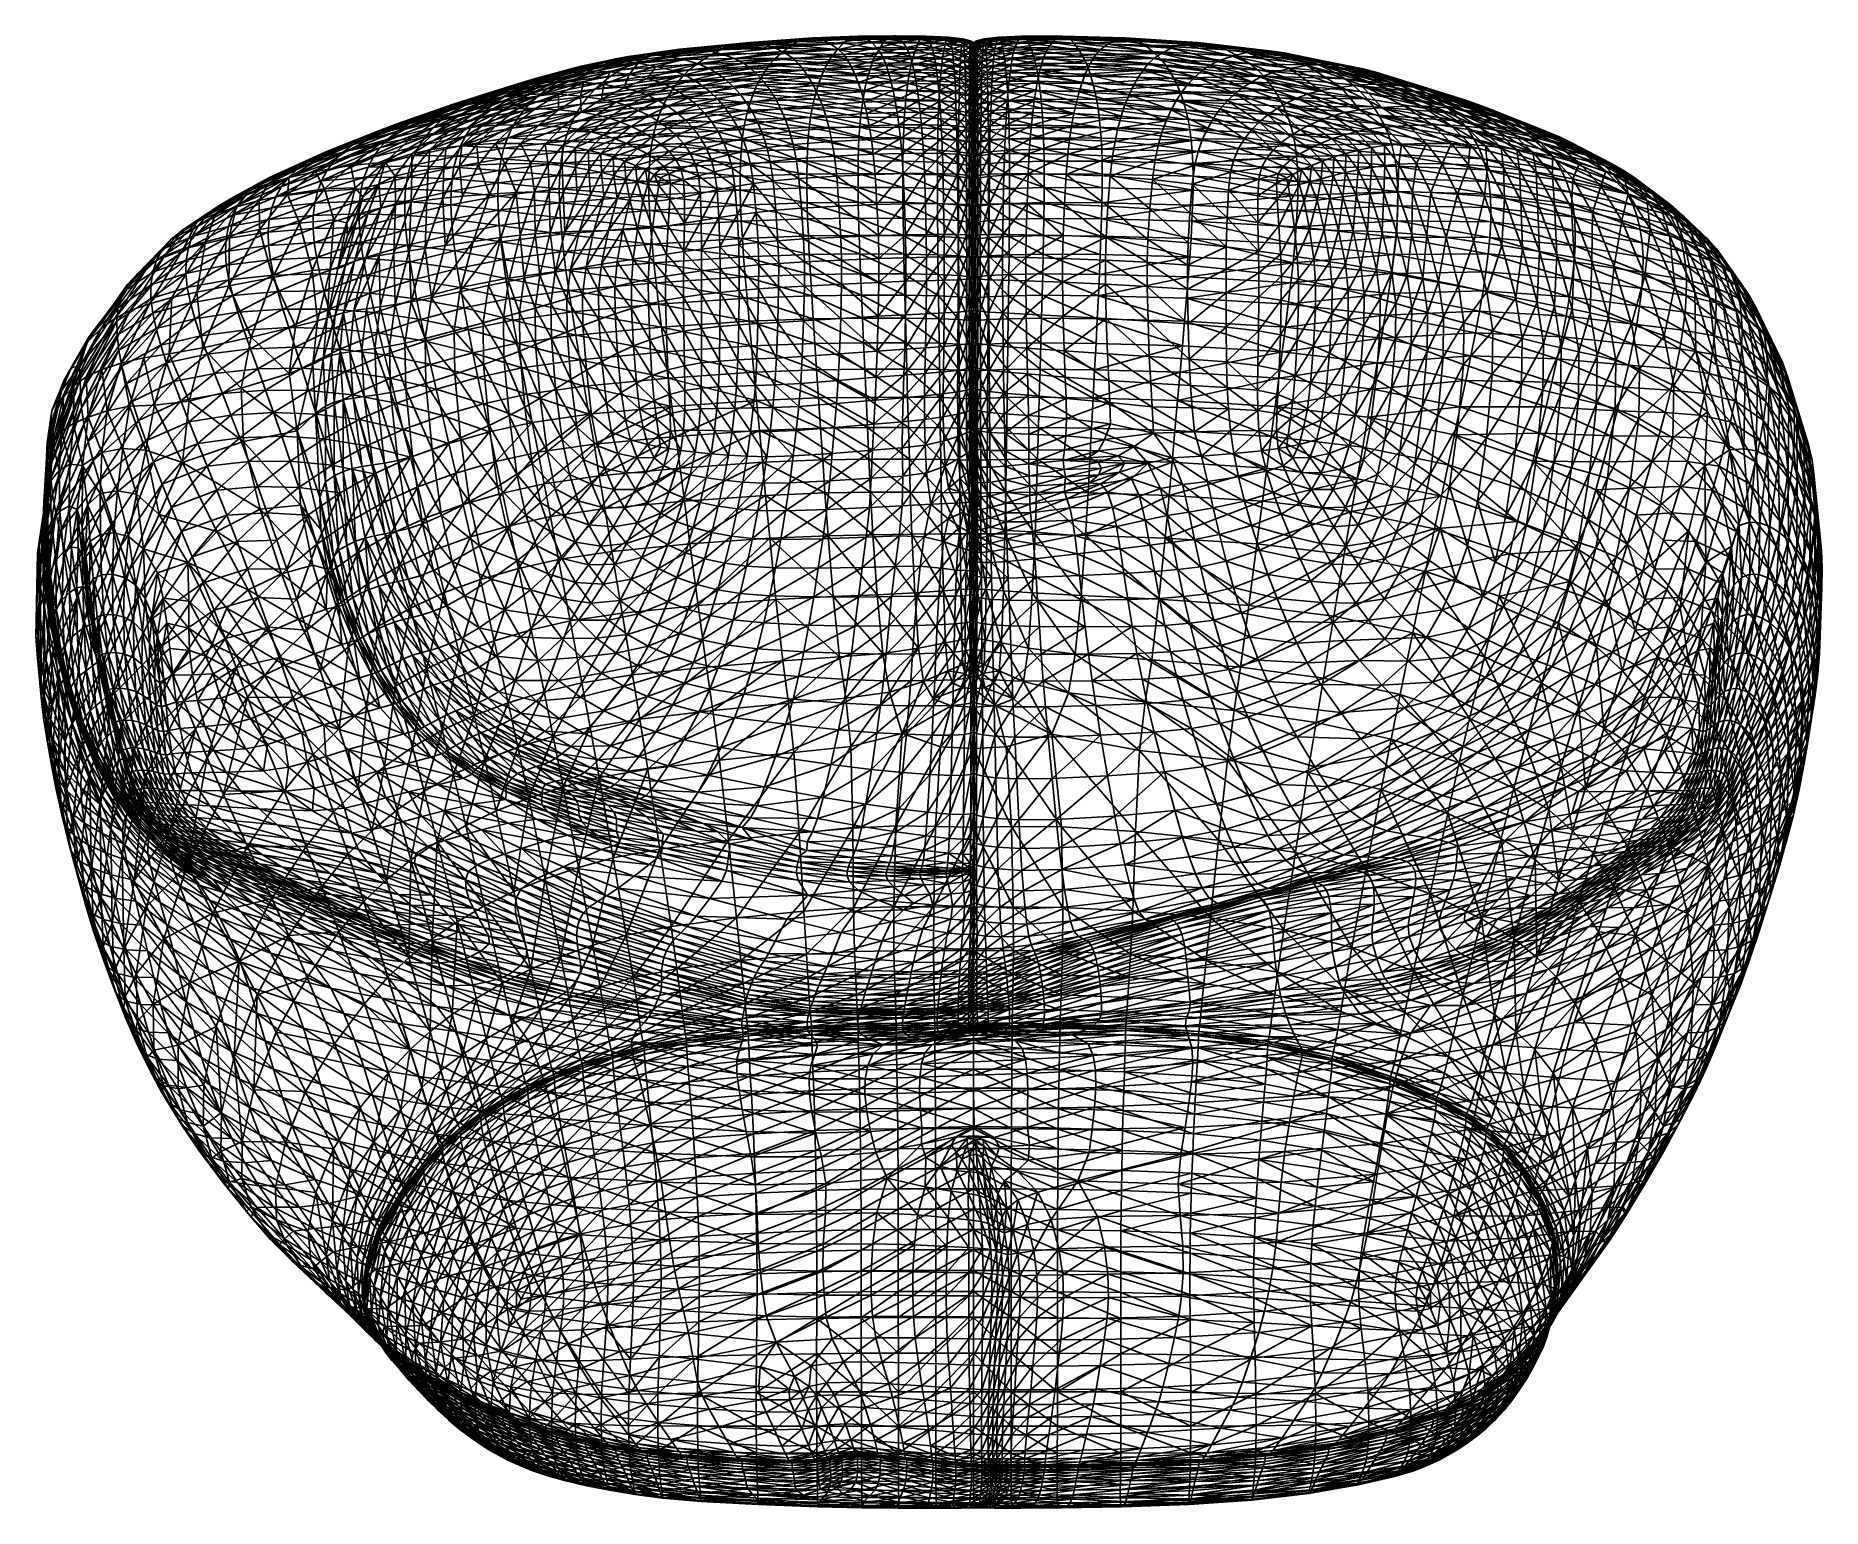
# Model space of a CAD drawing. Header units: centimetres. Extents: x -472 to 472, y -389 to 389.
import ezdxf

# ---------------------------------------------------------------- set-up
doc = ezdxf.new("R2010")
doc.units = ezdxf.units.CM
doc.layers.add('Box001', color=7, linetype='Continuous', true_color=0x8c58e1)

msp = doc.modelspace()

# ---------------------------------------------------------------- meshes
at = {"layer": 'Box001', "color": 34, "true_color": 0xb1581a}
mesh = msp.add_polyface(dxfattribs=at)
corners = [(-116.3, 378.01, -9.43), (-110.05, 381.46, 31.55), (-72.53, 383.94, 31.21), (-77.02, 380.5, -9.84), (-122.45, 374.08, -50.31), (-81.42, 376.58, -50.79), (-101.85, 384.33, 83.78), (-105.51, 383.37, 60.71), (-141.02, 380.11, 61.1), (-66.64, 386.78, 83.51), (-69.28, 385.83, 60.41), (-98.2, 384.96, 106.52), (-136.34, 381.1, 84.14), (-94.59, 385.26, 128.82), (-131.68, 381.76, 106.84), (-127.08, 382.09, 129.11), (-64.02, 387.39, 106.27), (-132.87, 364, -123.85), (-129.86, 367.52, -101.73), (-86.69, 370.03, -102.37), (-88.82, 366.51, -124.58), (-126.68, 370.73, -79.14), (-84.43, 373.23, -79.71), (-111.37, 368.72, 284.01), (-107.28, 365.63, 299.69), (-90.53, 368.21, 300.07), (-94.07, 371.43, 284.22), (-115.62, 371.37, 267.4), (-97.76, 374.19, 267.48), (-121.25, 373.8, 244.88), (-102.65, 376.74, 244.85), (-109.81, 379.32, 211.3), (-129.48, 376.23, 211.45), (-91.05, 385.21, 150.57), (-122.57, 382.08, 150.84), (-86.8, 384.35, 176.47), (-117.15, 381.3, 176.69), (-81.06, 382.24, 211.17), (-75.45, 379.53, 244.81), (-71.62, 376.86, 267.56)]
mesh.append_faces([[corners[k] for k in face] for face in [(0, 1, 2), (2, 3, 0), (4, 0, 3), (3, 5, 4), (6, 7, 8), (7, 6, 9), (1, 7, 10), (11, 6, 12), (13, 11, 14), (14, 15, 13), (6, 11, 16), (17, 18, 19), (19, 20, 17), (21, 4, 5), (5, 22, 21), (18, 21, 22), (22, 19, 18), (23, 24, 25), (25, 26, 23), (27, 23, 26), (26, 28, 27), (29, 27, 28), (28, 30, 29), (30, 31, 32), (33, 13, 15), (15, 34, 33), (35, 33, 34), (34, 36, 35), (37, 35, 36), (36, 31, 37), (38, 37, 31), (31, 30, 38), (30, 28, 39)]], dxfattribs={"vtx2": -1, "color": 34})
mesh = msp.add_polyface(dxfattribs=at)
corners = [(-51.44, 377.65, -51), (-81.42, 376.58, -50.79), (-77.02, 380.5, -9.84), (-66.64, 386.78, 83.51), (-69.28, 385.83, 60.41), (-105.51, 383.37, 60.71), (-72.53, 383.94, 31.21), (-110.05, 381.46, 31.55), (-98.2, 384.96, 106.52), (-94.59, 385.26, 128.82), (-61.43, 387.66, 128.59), (-64.02, 387.39, 106.27), (-101.85, 384.33, 83.78), (-88.82, 366.51, -124.58), (-56.68, 367.59, -124.88), (-58.09, 363.78, -146.56), (-90.81, 362.7, -146.22), (-86.69, 370.03, -102.37), (-53.58, 374.31, -79.95), (-84.43, 373.23, -79.71), (-55.17, 371.1, -102.64), (-59.38, 359.68, -167.57), (-92.62, 358.59, -167.21), (-60.54, 355.28, -187.83), (-94.25, 354.19, -187.44), (-65.99, 370.66, 300.42), (-68.75, 373.99, 284.42), (-94.07, 371.43, 284.22), (-90.53, 368.21, 300.07), (-63.36, 366.84, 315.54), (-87.16, 364.52, 315.01), (-60.88, 362.53, 329.74), (-83.97, 360.34, 329.01), (-58.57, 357.7, 343), (-81, 355.65, 342.07), (-91.05, 385.21, 150.57), (-86.8, 384.35, 176.47), (-55.84, 386.66, 176.3), (-58.89, 387.57, 150.37), (-81.06, 382.24, 211.17), (-75.45, 379.53, 244.81), (-47.69, 381.64, 244.79), (-51.71, 384.46, 211.06), (-71.62, 376.86, 267.56), (-102.65, 376.74, 244.85), (-97.76, 374.19, 267.48)]
mesh.append_faces([[corners[k] for k in face] for face in [(0, 1, 2), (3, 4, 5), (4, 6, 7), (8, 9, 10), (10, 11, 8), (11, 3, 12), (13, 14, 15), (15, 16, 13), (14, 13, 17), (18, 19, 1), (20, 17, 19), (21, 22, 16), (16, 15, 21), (22, 21, 23), (23, 24, 22), (25, 26, 27), (27, 28, 25), (29, 25, 28), (28, 30, 29), (31, 29, 30), (30, 32, 31), (33, 31, 32), (32, 34, 33), (35, 36, 37), (37, 38, 35), (9, 35, 38), (38, 10, 9), (39, 40, 41), (36, 39, 42), (43, 40, 44), (26, 43, 45), (45, 27, 26)]], dxfattribs={"vtx2": -1, "color": 34})
mesh = msp.add_polyface(dxfattribs=at)
corners = [(-69.28, 385.83, 60.41), (-42.79, 386.89, 60.28), (-45.11, 385, 31.07), (-72.53, 383.94, 31.21), (-66.64, 386.78, 83.51), (-40.91, 387.83, 83.39), (-39.05, 388.43, 106.17), (-64.02, 387.39, 106.27), (-61.43, 387.66, 128.59), (-77.02, 380.5, -9.84), (-48.3, 381.57, -10.01), (-51.44, 377.65, -51), (-33.01, 363.96, -146.61), (-58.09, 363.78, -146.56), (-56.68, 367.59, -124.88), (-86.69, 370.03, -102.37), (-55.17, 371.1, -102.64), (-32.04, 367.77, -124.93), (-81.42, 376.58, -50.79), (-53.58, 374.31, -79.95), (-31, 371.27, -102.69), (-84.43, 373.23, -79.71), (-33.91, 359.86, -167.63), (-59.38, 359.68, -167.57), (-34.71, 355.47, -187.89), (-60.54, 355.28, -187.83), (-65.99, 370.66, 300.42), (-63.36, 366.84, 315.54), (-39.05, 368.6, 315.94), (-40.92, 372.51, 300.69), (-68.75, 373.99, 284.42), (-42.89, 375.93, 284.57), (-60.88, 362.53, 329.74), (-58.57, 357.7, 343), (-35.63, 359.26, 343.7), (-37.29, 364.19, 330.29), (-47.69, 381.64, 244.79), (-51.71, 384.46, 211.06), (-81.06, 382.24, 211.17), (-55.84, 386.66, 176.3), (-86.8, 384.35, 176.47), (-71.62, 376.86, 267.56), (-44.95, 378.88, 267.62), (-75.45, 379.53, 244.81), (-33.21, 387.65, 176.23), (-37.2, 388.68, 128.5), (-58.89, 387.57, 150.37), (-35.39, 388.59, 150.28)]
mesh.append_faces([[corners[k] for k in face] for face in [(0, 1, 2), (2, 3, 0), (1, 0, 4), (4, 5, 1), (6, 7, 8), (7, 6, 5), (5, 4, 7), (9, 10, 11), (10, 9, 3), (3, 2, 10), (12, 13, 14), (15, 16, 14), (17, 14, 16), (18, 11, 19), (20, 16, 19), (21, 19, 16), (22, 23, 13), (24, 25, 23), (26, 27, 28), (28, 29, 26), (30, 26, 29), (29, 31, 30), (32, 33, 34), (27, 32, 35), (36, 37, 38), (37, 39, 40), (41, 30, 31), (31, 42, 41), (43, 41, 42), (42, 36, 43), (44, 39, 37), (45, 8, 46), (47, 46, 39)]], dxfattribs={"vtx2": -1, "color": 34})
mesh = msp.add_polyface(dxfattribs=at)
corners = [(-42.79, 386.89, 60.28), (-22.46, 387.06, 60.25), (-24.06, 385.17, 31.04), (-45.11, 385, 31.07), (-40.91, 387.83, 83.39), (-21.17, 388, 83.37), (-61.43, 387.66, 128.59), (-37.2, 388.68, 128.5), (-39.05, 388.43, 106.17), (-19.88, 388.6, 106.14), (-18.61, 388.85, 128.47), (-8.32, 377.63, -51.02), (-28.43, 377.82, -51.04), (-26.27, 381.74, -10.04), (-7.01, 381.54, -10.03), (-48.3, 381.57, -10.01), (-51.44, 377.65, -51), (-30.28, 385.41, 211.02), (-13.83, 385.55, 211), (-15.86, 387.81, 176.2), (-33.21, 387.65, 176.23), (-51.71, 384.46, 211.06), (-47.69, 381.64, 244.79), (-27.41, 382.54, 244.78), (-11.86, 382.67, 244.77), (-25.46, 379.75, 267.64), (-44.95, 378.88, 267.62), (-42.89, 375.93, 284.57), (-10.51, 379.87, 267.63), (-24, 376.76, 284.64), (-35.39, 388.59, 150.28), (-17.36, 388.75, 150.26), (-58.89, 387.57, 150.37), (-55.84, 386.66, 176.3)]
mesh.append_faces([[corners[k] for k in face] for face in [(0, 1, 2), (2, 3, 0), (1, 0, 4), (4, 5, 1), (6, 7, 8), (9, 8, 7), (7, 10, 9), (8, 9, 5), (5, 4, 8), (11, 12, 13), (14, 13, 2), (15, 13, 12), (12, 16, 15), (13, 15, 3), (3, 2, 13), (17, 18, 19), (19, 20, 17), (21, 17, 20), (17, 21, 22), (22, 23, 17), (18, 17, 23), (23, 24, 18), (25, 26, 27), (28, 25, 29), (24, 23, 25), (26, 25, 23), (23, 22, 26), (30, 31, 10), (10, 7, 30), (32, 30, 7), (33, 20, 30), (31, 30, 20), (20, 19, 31)]], dxfattribs={"vtx2": -1, "color": 34})
mesh = msp.add_polyface(dxfattribs=at)
corners = [(8.59, 384.41, 31.08), (-5.67, 384.98, 31.04), (-4.7, 386.86, 60.26), (-22.46, 387.06, 60.25), (-24.06, 385.17, 31.04), (-21.17, 388, 83.37), (-3.91, 387.8, 83.37), (9.08, 386.29, 60.28), (-3.13, 388.4, 106.14), (-19.88, 388.6, 106.14), (-18.61, 388.85, 128.47), (-2.36, 388.65, 128.46), (9.86, 387.83, 106.14), (9.47, 387.23, 83.39), (-7.01, 381.54, -10.03), (7.92, 380.98, -9.98), (7.27, 377.06, -50.96), (-8.32, 377.63, -51.02), (-26.27, 381.74, -10.04), (-28.43, 377.82, -51.04), (-9.22, 374.29, -79.97), (-13.83, 385.55, 211), (0.54, 385.35, 210.97), (-0.69, 387.61, 176.18), (-15.86, 387.81, 176.2), (-11.86, 382.67, 244.77), (1.74, 382.47, 244.73), (-24, 376.76, 284.64), (-9.51, 376.88, 284.63), (-10.51, 379.87, 267.63), (-25.46, 379.75, 267.64), (2.56, 379.67, 267.59), (3.17, 376.67, 284.58), (10.25, 388.08, 128.46), (-1.6, 388.55, 150.25), (-17.36, 388.75, 150.26)]
mesh.append_faces([[corners[k] for k in face] for face in [(0, 1, 2), (3, 2, 1), (1, 4, 3), (2, 3, 5), (5, 6, 2), (7, 2, 6), (8, 9, 10), (10, 11, 8), (12, 8, 11), (13, 6, 8), (9, 8, 6), (6, 5, 9), (14, 15, 16), (16, 17, 14), (18, 14, 17), (4, 1, 14), (15, 14, 1), (19, 17, 20), (21, 22, 23), (23, 24, 21), (22, 21, 25), (25, 26, 22), (27, 28, 29), (30, 29, 25), (31, 29, 28), (28, 32, 31), (29, 31, 26), (26, 25, 29), (33, 11, 34), (35, 34, 11), (11, 10, 35), (34, 35, 24), (24, 23, 34)]], dxfattribs={"vtx2": -1, "color": 34})
mesh = msp.add_polyface(dxfattribs=at)
corners = [(-4.7, 386.86, 60.26), (9.08, 386.29, 60.28), (8.59, 384.41, 31.08), (-3.91, 387.8, 83.37), (9.47, 387.23, 83.39), (-2.36, 388.65, 128.46), (10.25, 388.08, 128.46), (9.86, 387.83, 106.14), (-3.13, 388.4, 106.14), (-5.67, 384.98, 31.04), (7.92, 380.98, -9.98), (0.54, 385.35, 210.97), (11.7, 384.78, 210.92), (11.08, 387.04, 176.16), (-0.69, 387.61, 176.18), (1.74, 382.47, 244.73), (12.3, 381.91, 244.65), (2.56, 379.67, 267.59), (12.71, 379.11, 267.49), (-1.6, 388.55, 150.25), (10.63, 387.98, 150.24), (17.76, 386.89, 106.16), (17.91, 387.14, 128.46), (17.6, 386.29, 83.41), (17.44, 385.35, 60.33), (17.25, 383.46, 31.14), (16.98, 380.04, -9.9), (18.73, 380.97, 244.52), (18.49, 383.84, 210.84), (18.25, 386.09, 176.12), (18.06, 387.03, 150.22)]
mesh.append_faces([[corners[k] for k in face] for face in [(0, 1, 2), (3, 4, 1), (5, 6, 7), (8, 7, 4), (9, 2, 10), (11, 12, 13), (13, 14, 11), (12, 11, 15), (15, 16, 12), (17, 18, 16), (16, 15, 17), (19, 20, 6), (20, 19, 14), (14, 13, 20), (21, 7, 6), (6, 22, 21), (7, 21, 23), (23, 4, 7), (1, 24, 25), (25, 2, 1), (24, 1, 4), (4, 23, 24), (26, 10, 2), (2, 25, 26), (27, 16, 18), (12, 28, 29), (29, 13, 12), (28, 12, 16), (16, 27, 28), (20, 30, 22), (22, 6, 20), (30, 20, 13), (13, 29, 30)]], dxfattribs={"vtx2": -1, "color": 34})
mesh = msp.add_polyface(dxfattribs=at)
corners = [(21.83, 385.84, 106.18), (17.76, 386.89, 106.16), (17.91, 387.14, 128.46), (21.87, 386.09, 128.46), (21.79, 385.25, 83.45), (17.6, 386.29, 83.41), (23.35, 384.99, 106.19), (23.35, 385.24, 128.46), (23.6, 384.61, 106.19), (23.6, 384.02, 83.49), (23.35, 384.4, 83.47), (23.35, 383.46, 60.41), (21.75, 384.31, 60.38), (23.6, 383.08, 60.43), (17.44, 385.35, 60.33), (21.7, 382.43, 31.21), (17.25, 383.46, 31.14), (23.35, 384.21, 176.03), (21.95, 385.06, 176.07), (22.01, 382.81, 210.74), (18.49, 383.84, 210.84), (18.25, 386.09, 176.12), (23.6, 384.86, 128.46), (23.35, 385.14, 150.18), (21.91, 385.99, 150.2), (23.6, 384.76, 150.17), (18.06, 387.03, 150.22)]
mesh.append_faces([[corners[k] for k in face] for face in [(0, 1, 2), (2, 3, 0), (1, 0, 4), (4, 5, 1), (6, 0, 3), (3, 7, 6), (8, 6, 7), (6, 8, 9), (9, 10, 6), (0, 6, 10), (10, 4, 0), (11, 12, 4), (4, 10, 11), (13, 11, 10), (10, 9, 13), (14, 12, 15), (15, 16, 14), (12, 14, 5), (5, 4, 12), (17, 18, 19), (20, 19, 18), (18, 21, 20), (22, 7, 23), (24, 23, 7), (7, 3, 24), (23, 24, 18), (18, 17, 23), (25, 23, 17), (26, 24, 3), (3, 2, 26), (24, 26, 21), (21, 18, 24)]], dxfattribs={"vtx2": -1, "color": 34})
mesh = msp.add_polyface(dxfattribs=at)
corners = [(29.95, 383.46, 31.14), (25.5, 382.43, 31.21), (25.45, 384.31, 60.38), (29.76, 385.35, 60.33), (25.41, 385.25, 83.45), (23.85, 383.46, 60.41), (23.6, 383.08, 60.43), (23.6, 384.02, 83.49), (23.85, 384.4, 83.47), (23.85, 384.99, 106.19), (23.6, 384.61, 106.19), (23.6, 384.86, 128.46), (23.85, 385.24, 128.46), (25.37, 385.84, 106.18), (25.34, 386.09, 128.46), (29.45, 386.89, 106.16), (29.6, 386.29, 83.41), (29.29, 387.14, 128.46), (25.3, 385.99, 150.2), (29.14, 387.03, 150.22), (25.25, 385.06, 176.07), (28.96, 386.09, 176.12), (23.85, 385.14, 150.18), (23.6, 384.76, 150.17), (23.6, 383.83, 176.01), (23.85, 384.21, 176.03), (23.85, 381.96, 210.67), (25.19, 382.81, 210.74), (28.71, 383.84, 210.84), (23.35, 385.24, 128.46), (23.35, 385.14, 150.18), (23.35, 384.21, 176.03)]
mesh.append_faces([[corners[k] for k in face] for face in [(0, 1, 2), (3, 2, 4), (5, 6, 7), (7, 8, 5), (2, 5, 8), (8, 4, 2), (9, 10, 11), (11, 12, 9), (13, 9, 12), (12, 14, 13), (9, 13, 4), (4, 8, 9), (10, 9, 8), (8, 7, 10), (15, 13, 14), (16, 4, 13), (17, 14, 18), (19, 18, 20), (20, 21, 19), (22, 18, 14), (14, 12, 22), (23, 22, 12), (12, 11, 23), (22, 23, 24), (24, 25, 22), (18, 22, 25), (25, 20, 18), (20, 25, 26), (27, 28, 21), (21, 20, 27), (29, 11, 10), (30, 23, 11), (31, 24, 23)]], dxfattribs={"vtx2": -1, "color": 34})
mesh = msp.add_polyface(dxfattribs=at)
corners = [(46.66, 385.35, 210.97), (35.51, 384.78, 210.92), (34.91, 381.91, 244.65), (44.65, 379.67, 267.59), (34.5, 379.11, 267.49), (34.19, 376.12, 284.46), (45.46, 382.47, 244.73), (29.76, 385.35, 60.33), (38.13, 386.29, 60.28), (38.61, 384.41, 31.08), (29.95, 383.46, 31.14), (25.45, 384.31, 60.38), (25.41, 385.25, 83.45), (29.6, 386.29, 83.41), (37.73, 387.23, 83.39), (25.34, 386.09, 128.46), (29.29, 387.14, 128.46), (29.45, 386.89, 106.16), (37.34, 387.83, 106.14), (36.96, 388.08, 128.46), (25.37, 385.84, 106.18), (30.22, 380.04, -9.9), (39.28, 380.98, -9.98), (39.94, 377.06, -50.96), (30.48, 376.12, -50.85), (25.57, 379, -9.8), (25.5, 382.43, 31.21), (29.14, 387.03, 150.22), (36.58, 387.98, 150.24), (25.3, 385.99, 150.2), (28.96, 386.09, 176.12), (36.12, 387.04, 176.16), (28.71, 383.84, 210.84), (28.47, 380.97, 244.52), (28.31, 378.18, 267.33), (28.19, 375.2, 284.27)]
mesh.append_faces([[corners[k] for k in face] for face in [(0, 1, 2), (3, 4, 5), (6, 2, 4), (7, 8, 9), (9, 10, 7), (11, 7, 10), (12, 13, 7), (8, 7, 13), (13, 14, 8), (15, 16, 17), (18, 17, 16), (16, 19, 18), (17, 18, 14), (14, 13, 17), (20, 17, 13), (21, 22, 23), (23, 24, 21), (25, 21, 24), (26, 10, 21), (22, 21, 10), (10, 9, 22), (27, 28, 19), (19, 16, 27), (29, 27, 16), (28, 27, 30), (30, 31, 28), (1, 32, 33), (33, 2, 1), (32, 1, 31), (31, 30, 32), (4, 34, 35), (34, 4, 2), (2, 33, 34)]], dxfattribs={"vtx2": -1, "color": 34})
mesh = msp.add_polyface(dxfattribs=at)
corners = [(50.33, 388.4, 106.14), (37.34, 387.83, 106.14), (36.96, 388.08, 128.46), (49.56, 388.65, 128.46), (72.05, 388.34, 106.17), (73.48, 387.74, 83.4), (51.12, 387.8, 83.37), (37.73, 387.23, 83.39), (76.72, 384.91, 31.07), (52.88, 384.98, 31.04), (51.9, 386.86, 60.26), (38.13, 386.29, 60.28), (38.61, 384.41, 31.08), (74.93, 386.79, 60.29), (54.21, 381.54, -10.03), (39.28, 380.98, -9.98), (79.17, 381.47, -10), (48.8, 388.55, 150.25), (69.23, 388.49, 150.28), (70.62, 388.59, 128.5), (36.58, 387.98, 150.24), (36.12, 387.04, 176.16), (47.89, 387.61, 176.18), (67.56, 387.56, 176.22), (34.91, 381.91, 244.65), (45.46, 382.47, 244.73), (46.66, 385.35, 210.97), (65.3, 385.31, 211.01), (63.09, 382.45, 244.77), (35.51, 384.78, 210.92), (44.65, 379.67, 267.59), (61.59, 379.66, 267.63), (34.5, 379.11, 267.49)]
mesh.append_faces([[corners[k] for k in face] for face in [(0, 1, 2), (2, 3, 0), (4, 0, 3), (5, 6, 0), (1, 0, 6), (6, 7, 1), (8, 9, 10), (11, 10, 9), (9, 12, 11), (10, 11, 7), (7, 6, 10), (13, 10, 6), (14, 15, 12), (12, 9, 14), (16, 14, 9), (17, 18, 19), (19, 3, 17), (20, 17, 3), (3, 2, 20), (17, 20, 21), (21, 22, 17), (18, 17, 22), (22, 23, 18), (24, 25, 26), (27, 26, 25), (25, 28, 27), (26, 27, 23), (23, 22, 26), (29, 26, 22), (22, 21, 29), (30, 31, 28), (28, 25, 30), (32, 30, 25)]], dxfattribs={"vtx2": -1, "color": 34})
mesh = msp.add_polyface(dxfattribs=at)
corners = [(49.56, 388.65, 128.46), (70.62, 388.59, 128.5), (72.05, 388.34, 106.17), (50.33, 388.4, 106.14), (73.48, 387.74, 83.4), (51.9, 386.86, 60.26), (74.93, 386.79, 60.29), (76.72, 384.91, 31.07), (51.12, 387.8, 83.37), (54.21, 381.54, -10.03), (79.17, 381.47, -10), (81.58, 377.55, -50.99), (55.52, 377.63, -51.02), (52.88, 384.98, 31.04), (87.7, 359.58, -167.55), (58.85, 359.67, -167.6), (58.31, 363.77, -146.58), (86.7, 363.69, -146.54), (88.59, 355.19, -187.81), (59.34, 355.28, -187.86), (83.23, 374.21, -79.93), (56.42, 374.29, -79.97), (84.46, 371.01, -102.63), (57.09, 371.08, -102.67), (57.72, 367.58, -124.9), (85.62, 367.5, -124.86), (77.95, 353.8, 356.14), (79.4, 359.26, 343.7), (56.5, 359.84, 343.96), (59.39, 373.21, 300.78), (84.38, 372.51, 300.69), (86.23, 375.93, 284.57), (60.47, 376.67, 284.62), (58.37, 369.26, 316.08), (82.62, 368.6, 315.94), (80.95, 364.19, 330.29), (57.41, 364.81, 330.49), (67.56, 387.56, 176.22), (65.3, 385.31, 211.01), (94.52, 384.46, 211.06), (63.09, 382.45, 244.77), (90.74, 381.64, 244.79), (88.16, 378.88, 267.62), (61.59, 379.66, 267.63)]
mesh.append_faces([[corners[k] for k in face] for face in [(0, 1, 2), (3, 2, 4), (5, 6, 7), (8, 4, 6), (9, 10, 11), (11, 12, 9), (13, 7, 10), (14, 15, 16), (16, 17, 14), (18, 19, 15), (20, 21, 12), (12, 11, 20), (21, 20, 22), (22, 23, 21), (24, 25, 17), (17, 16, 24), (25, 24, 23), (23, 22, 25), (26, 27, 28), (29, 30, 31), (31, 32, 29), (30, 29, 33), (33, 34, 30), (35, 34, 33), (33, 36, 35), (27, 35, 36), (36, 28, 27), (37, 38, 39), (38, 40, 41), (42, 43, 32), (32, 31, 42), (41, 40, 43)]], dxfattribs={"vtx2": -1, "color": 34})
mesh = msp.add_polyface(dxfattribs=at)
corners = [(106.1, 387.39, 106.27), (72.05, 388.34, 106.17), (70.62, 388.59, 128.5), (103.66, 387.66, 128.59), (108.56, 386.78, 83.51), (73.48, 387.74, 83.4), (111.04, 385.83, 60.41), (114.1, 383.94, 31.21), (76.72, 384.91, 31.07), (74.93, 386.79, 60.29), (122.44, 376.58, -50.8), (81.58, 377.55, -50.99), (79.17, 381.47, -10), (118.31, 380.5, -9.84), (59.34, 355.28, -187.86), (88.59, 355.19, -187.81), (89.38, 350.52, -207.2), (58.85, 359.67, -167.6), (87.7, 359.58, -167.55), (125.27, 373.23, -79.73), (83.23, 374.21, -79.93), (127.38, 370.03, -102.4), (84.46, 371.01, -102.63), (86.7, 363.69, -146.54), (85.62, 367.5, -124.86), (129.37, 366.51, -124.62), (79.4, 359.26, 343.7), (77.95, 353.8, 356.14), (103.63, 352.35, 355.28), (105.77, 357.7, 343), (115.95, 373.99, 284.42), (86.23, 375.93, 284.57), (84.38, 372.51, 300.69), (113.19, 370.66, 300.42), (82.62, 368.6, 315.94), (80.95, 364.19, 330.29), (108.09, 362.53, 329.74), (110.57, 366.84, 315.54), (69.23, 388.49, 150.28), (101.27, 387.57, 150.37), (67.56, 387.56, 176.22), (98.4, 386.66, 176.3), (94.52, 384.46, 211.06), (90.74, 381.64, 244.79), (65.3, 385.31, 211.01), (118.83, 376.86, 267.56), (88.16, 378.88, 267.62), (122.66, 379.53, 244.81), (61.59, 379.66, 267.63)]
mesh.append_faces([[corners[k] for k in face] for face in [(0, 1, 2), (2, 3, 0), (1, 0, 4), (4, 5, 1), (6, 7, 8), (8, 9, 6), (4, 6, 9), (9, 5, 4), (10, 11, 12), (13, 12, 8), (14, 15, 16), (17, 18, 15), (19, 20, 11), (21, 22, 20), (23, 24, 25), (24, 22, 21), (26, 27, 28), (28, 29, 26), (30, 31, 32), (33, 32, 34), (35, 26, 29), (29, 36, 35), (34, 35, 36), (36, 37, 34), (38, 39, 3), (3, 2, 38), (39, 38, 40), (40, 41, 39), (42, 41, 40), (43, 42, 44), (45, 46, 31), (47, 43, 46), (48, 46, 43)]], dxfattribs={"vtx2": -1, "color": 34})
mesh = msp.add_polyface(dxfattribs=at)
corners = [(145.4, 384.96, 106.52), (106.1, 387.39, 106.27), (103.66, 387.66, 128.59), (149.05, 384.33, 83.78), (108.56, 386.78, 83.51), (111.04, 385.83, 60.41), (114.1, 383.94, 31.21), (152.72, 383.37, 60.71), (79.17, 381.47, -10), (118.31, 380.5, -9.84), (122.44, 376.58, -50.8), (76.72, 384.91, 31.07), (132.93, 358.59, -167.26), (134.46, 354.19, -187.48), (88.59, 355.19, -187.81), (87.7, 359.58, -167.55), (131.22, 362.7, -146.27), (86.7, 363.69, -146.54), (81.58, 377.55, -50.99), (125.27, 373.23, -79.73), (83.23, 374.21, -79.93), (127.38, 370.03, -102.4), (129.37, 366.51, -124.62), (85.62, 367.5, -124.86), (128, 349.65, 353.7), (130.81, 354.81, 341.7), (105.77, 357.7, 343), (115.95, 373.99, 284.42), (113.19, 370.66, 300.42), (140.62, 367.22, 299.92), (110.57, 366.84, 315.54), (137.15, 363.58, 314.79), (84.38, 372.51, 300.69), (82.62, 368.6, 315.94), (133.87, 359.45, 328.72), (108.09, 362.53, 329.74), (118.83, 376.86, 267.56), (144.26, 370.39, 284.14), (141.8, 385.26, 128.82), (101.27, 387.57, 150.37), (138.26, 385.21, 150.57), (98.4, 386.66, 176.3), (134.01, 384.35, 176.47), (94.52, 384.46, 211.06), (90.74, 381.64, 244.79), (122.66, 379.53, 244.81), (128.26, 382.24, 211.17), (86.23, 375.93, 284.57), (88.16, 378.88, 267.62)]
mesh.append_faces([[corners[k] for k in face] for face in [(0, 1, 2), (3, 4, 1), (5, 4, 3), (6, 5, 7), (8, 9, 10), (11, 6, 9), (12, 13, 14), (14, 15, 12), (16, 12, 15), (15, 17, 16), (18, 10, 19), (20, 19, 21), (22, 16, 17), (21, 22, 23), (24, 25, 26), (27, 28, 29), (28, 30, 31), (32, 28, 27), (33, 30, 28), (34, 35, 26), (26, 25, 34), (35, 34, 31), (31, 30, 35), (36, 27, 37), (38, 2, 39), (40, 39, 41), (41, 42, 40), (43, 44, 45), (45, 46, 43), (41, 43, 46), (46, 42, 41), (47, 27, 36), (48, 36, 45)]], dxfattribs={"vtx2": -1, "color": 34})
mesh = msp.add_polyface(dxfattribs=at)
corners = [(103.66, 387.66, 128.59), (141.8, 385.26, 128.82), (145.4, 384.96, 106.52), (106.1, 387.39, 106.27), (149.05, 384.33, 83.78), (152.72, 383.37, 60.71), (111.04, 385.83, 60.41), (157.25, 381.46, 31.55), (114.1, 383.94, 31.21), (118.31, 380.5, -9.84), (163.48, 378.01, -9.42), (169.6, 374.08, -50.28), (122.44, 376.58, -50.8), (132.93, 358.59, -167.26), (131.22, 362.7, -146.27), (182.59, 360.18, -145.13), (134.46, 354.19, -187.48), (185.11, 356.06, -165.89), (173.78, 370.73, -79.09), (125.27, 373.23, -79.73), (176.9, 367.52, -101.63), (127.38, 370.03, -102.4), (129.37, 366.51, -124.62), (179.84, 364, -123.68), (140.62, 367.22, 299.92), (144.26, 370.39, 284.14), (115.95, 373.99, 284.42), (137.15, 363.58, 314.79), (113.19, 370.66, 300.42), (161.8, 358.3, 313.85), (166.09, 361.65, 299.32), (157.74, 354.48, 327.4), (133.87, 359.45, 328.72), (130.81, 354.81, 341.7), (178.15, 380.8, 129.23), (138.26, 385.21, 150.57), (173.53, 380.81, 150.95), (134.01, 384.35, 176.47), (160.43, 378.13, 211.36), (167.96, 380.06, 176.78), (128.26, 382.24, 211.17), (153.08, 375.61, 244.86), (122.66, 379.53, 244.81), (148.05, 373.11, 267.45), (170.59, 364.56, 283.82), (118.83, 376.86, 267.56), (101.27, 387.57, 150.37)]
mesh.append_faces([[corners[k] for k in face] for face in [(0, 1, 2), (3, 2, 4), (4, 5, 6), (5, 7, 8), (9, 10, 11), (11, 12, 9), (10, 9, 8), (8, 7, 10), (13, 14, 15), (16, 13, 17), (18, 19, 12), (12, 11, 18), (20, 21, 19), (22, 21, 20), (14, 22, 23), (24, 25, 26), (27, 24, 28), (24, 27, 29), (25, 24, 30), (31, 32, 33), (32, 31, 29), (29, 27, 32), (34, 1, 35), (36, 35, 37), (38, 39, 37), (37, 40, 38), (41, 38, 40), (40, 42, 41), (43, 25, 44), (43, 41, 42), (42, 45, 43), (25, 43, 45), (46, 35, 1)]], dxfattribs={"vtx2": -1, "color": 34})
mesh = msp.add_polyface(dxfattribs=at)
corners = [(-159.94, 377.69, 84.51), (-154.6, 378.38, 107.19), (-131.68, 381.76, 106.84), (-177.67, 373.76, 84.95), (-171.81, 374.48, 107.58), (-149.32, 378.74, 129.42), (-166.02, 374.89, 129.78), (-165.31, 376.68, 61.51), (-136.34, 381.1, 84.14), (-141.02, 380.11, 61.1), (-171.97, 374.74, 32.47), (-146.81, 378.19, 32), (-183.57, 372.72, 62), (-188.21, 369.71, 108.07), (-181.17, 371.26, -8.3), (-154.8, 374.73, -8.89), (-190.28, 367.31, -48.92), (-162.68, 370.78, -49.65), (-172.28, 364.21, -100.82), (-168.14, 367.43, -78.36), (-126.68, 370.73, -79.14), (-122.45, 374.08, -50.31), (-158.33, 368.32, 211.84), (-171.63, 363.1, 212.13), (-161.08, 361.29, 245.16), (-148.52, 366.27, 245.02), (-144.26, 372.67, 211.62), (-153.51, 374.37, 177.19), (-168.37, 369.83, 177.53), (-182.42, 364.39, 177.94), (-144.14, 378.78, 151.13), (-160.35, 374.98, 151.45), (-137.91, 378.08, 176.92), (-175.78, 370.33, 151.85), (-181.94, 370.17, 130.22)]
mesh.append_faces([[corners[k] for k in face] for face in [(0, 1, 2), (1, 0, 3), (3, 4, 1), (5, 1, 4), (4, 6, 5), (7, 0, 8), (8, 9, 7), (10, 7, 9), (9, 11, 10), (0, 7, 12), (12, 3, 0), (6, 4, 13), (14, 10, 11), (11, 15, 14), (16, 14, 15), (15, 17, 16), (18, 19, 20), (19, 17, 21), (22, 23, 24), (24, 25, 22), (26, 22, 25), (22, 26, 27), (27, 28, 22), (23, 22, 28), (28, 29, 23), (30, 5, 6), (6, 31, 30), (32, 30, 31), (31, 27, 32), (33, 28, 27), (27, 31, 33), (34, 33, 31), (31, 6, 34)]], dxfattribs={"vtx2": -1, "color": 34})
mesh = msp.add_polyface(dxfattribs=at)
corners = [(-116.3, 378.01, -9.43), (-122.45, 374.08, -50.31), (-162.68, 370.78, -49.65), (-154.8, 374.73, -8.89), (-110.05, 381.46, 31.55), (-146.81, 378.19, 32), (-105.51, 383.37, 60.71), (-141.02, 380.11, 61.1), (-136.34, 381.1, 84.14), (-101.85, 384.33, 83.78), (-131.68, 381.76, 106.84), (-98.2, 384.96, 106.52), (-154.6, 378.38, 107.19), (-149.32, 378.74, 129.42), (-127.08, 382.09, 129.11), (-159.94, 377.69, 84.51), (-129.86, 367.52, -101.73), (-132.87, 364, -123.85), (-176.18, 360.68, -122.82), (-126.68, 370.73, -79.14), (-172.28, 364.21, -100.82), (-168.14, 367.43, -78.36), (-115.62, 371.37, 267.4), (-121.25, 373.8, 244.88), (-135.22, 370.41, 244.93), (-129.03, 368.12, 267.33), (-111.37, 368.72, 284.01), (-124.34, 365.6, 283.8), (-129.48, 376.23, 211.45), (-102.65, 376.74, 244.85), (-137.91, 378.08, 176.92), (-109.81, 379.32, 211.3), (-117.15, 381.3, 176.69), (-153.51, 374.37, 177.19), (-144.26, 372.67, 211.62), (-148.52, 366.27, 245.02), (-141.78, 364.15, 267.28), (-144.14, 378.78, 151.13), (-122.57, 382.08, 150.84)]
mesh.append_faces([[corners[k] for k in face] for face in [(0, 1, 2), (2, 3, 0), (4, 0, 3), (3, 5, 4), (6, 4, 5), (5, 7, 6), (7, 8, 9), (8, 10, 11), (12, 13, 14), (14, 10, 12), (10, 8, 15), (16, 17, 18), (19, 16, 20), (1, 19, 21), (22, 23, 24), (24, 25, 22), (26, 22, 25), (25, 27, 26), (28, 23, 29), (30, 28, 31), (31, 32, 30), (28, 30, 33), (33, 34, 28), (23, 28, 34), (34, 24, 23), (35, 24, 34), (27, 25, 36), (35, 36, 25), (25, 24, 35), (37, 30, 32), (32, 38, 37), (13, 37, 38), (38, 14, 13)]], dxfattribs={"vtx2": -1, "color": 34})
mesh = msp.add_polyface(dxfattribs=at)
corners = [(-32.04, 367.77, -124.93), (-10.52, 367.58, -124.9), (-11.11, 363.77, -146.58), (-33.01, 363.96, -146.61), (-31, 371.27, -102.69), (-56.68, 367.59, -124.88), (-55.17, 371.1, -102.64), (-29.9, 374.48, -79.99), (-53.58, 374.31, -79.95), (-51.44, 377.65, -51), (-28.43, 377.82, -51.04), (-9.22, 374.29, -79.97), (-9.88, 371.08, -102.67), (-58.09, 363.78, -146.56), (-33.91, 359.86, -167.63), (-59.38, 359.68, -167.57), (-34.71, 355.47, -187.89), (-11.65, 359.67, -167.6), (-12.13, 355.28, -187.86), (-34.1, 353.8, 356.14), (-17.76, 354.42, 356.51), (-18.85, 359.93, 344), (-35.63, 359.26, 343.7), (-9.51, 376.88, 284.63), (-24, 376.76, 284.64), (-22.61, 373.3, 300.81), (-40.92, 372.51, 300.69), (-42.89, 375.93, 284.57), (-39.05, 368.6, 315.94), (-21.28, 369.35, 316.11), (-8.55, 373.41, 300.81), (-20.03, 364.9, 330.52), (-37.29, 364.19, 330.29), (-60.88, 362.53, 329.74), (-63.36, 366.84, 315.54), (-58.57, 357.7, 343), (-25.46, 379.75, 267.64)]
mesh.append_faces([[corners[k] for k in face] for face in [(0, 1, 2), (2, 3, 0), (1, 0, 4), (5, 0, 3), (6, 4, 0), (7, 8, 9), (9, 10, 7), (8, 7, 4), (11, 7, 10), (12, 4, 7), (13, 3, 14), (15, 14, 16), (17, 14, 3), (3, 2, 17), (14, 17, 18), (18, 16, 14), (19, 20, 21), (21, 22, 19), (23, 24, 25), (26, 25, 24), (24, 27, 26), (25, 26, 28), (28, 29, 25), (30, 25, 29), (31, 32, 22), (22, 21, 31), (32, 31, 29), (29, 28, 32), (22, 32, 33), (32, 28, 34), (19, 22, 35), (27, 24, 36)]], dxfattribs={"vtx2": -1, "color": 34})
mesh = msp.add_polyface(dxfattribs=at)
corners = [(-10.52, 367.58, -124.9), (6.17, 367.02, -124.81), (5.88, 363.21, -146.47), (-11.11, 363.77, -146.58), (-31, 371.27, -102.69), (-9.88, 371.08, -102.67), (6.49, 370.52, -102.58), (6.82, 373.72, -79.89), (-9.22, 374.29, -79.97), (-8.32, 377.63, -51.02), (7.27, 377.06, -50.96), (-29.9, 374.48, -79.99), (5.6, 359.11, -167.48), (-11.65, 359.67, -167.6), (5.36, 354.73, -187.72), (-12.13, 355.28, -187.86), (-5.21, 354.49, 356.55), (5.78, 354.3, 356.45), (5.32, 359.81, 343.94), (-5.96, 360.01, 344.03), (-17.76, 354.42, 356.51), (-18.85, 359.93, 344), (-8.55, 373.41, 300.81), (3.75, 373.2, 300.75), (3.17, 376.67, 284.58), (-9.51, 376.88, 284.63), (-7.63, 369.45, 316.13), (4.3, 369.24, 316.06), (-22.61, 373.3, 300.81), (-21.28, 369.35, 316.11), (-6.77, 364.99, 330.55), (-20.03, 364.9, 330.52), (4.83, 364.78, 330.47)]
mesh.append_faces([[corners[k] for k in face] for face in [(0, 1, 2), (2, 3, 0), (4, 5, 0), (1, 0, 5), (5, 6, 1), (7, 8, 9), (9, 10, 7), (8, 7, 6), (6, 5, 8), (11, 8, 5), (12, 13, 3), (3, 2, 12), (13, 12, 14), (14, 15, 13), (16, 17, 18), (18, 19, 16), (20, 16, 19), (19, 21, 20), (22, 23, 24), (24, 25, 22), (23, 22, 26), (26, 27, 23), (28, 22, 25), (29, 26, 22), (30, 31, 21), (21, 19, 30), (31, 30, 26), (26, 29, 31), (32, 30, 19), (19, 18, 32), (30, 32, 27), (27, 26, 30)]], dxfattribs={"vtx2": -1, "color": 34})
mesh = msp.add_polyface(dxfattribs=at)
corners = [(5.78, 354.3, 356.45), (14.32, 353.8, 356.19), (14.09, 359.29, 343.72), (5.32, 359.81, 343.94), (3.75, 373.2, 300.75), (13.3, 372.65, 300.61), (13.01, 376.12, 284.46), (3.17, 376.67, 284.58), (4.3, 369.24, 316.06), (13.58, 368.71, 315.89), (13.84, 364.26, 330.27), (4.83, 364.78, 330.47), (12.71, 379.11, 267.49), (2.56, 379.67, 267.59), (7.92, 380.98, -9.98), (16.98, 380.04, -9.9), (16.72, 376.12, -50.85), (7.27, 377.06, -50.96), (16.54, 372.79, -79.76), (6.82, 373.72, -79.89), (16.41, 369.59, -102.44), (6.49, 370.52, -102.58), (6.17, 367.02, -124.81), (16.28, 366.08, -124.65), (16.16, 362.28, -146.3), (5.88, 363.21, -146.47), (16.06, 358.19, -167.28), (5.6, 359.11, -167.48), (15.96, 353.81, -187.5), (5.36, 354.73, -187.72), (19.45, 358.44, 343.34), (19.35, 363.38, 329.95), (19.25, 367.81, 315.61), (19.02, 375.2, 284.27), (19.13, 371.74, 300.37), (18.9, 378.18, 267.33), (18.73, 380.97, 244.52)]
mesh.append_faces([[corners[k] for k in face] for face in [(0, 1, 2), (2, 3, 0), (4, 5, 6), (6, 7, 4), (5, 4, 8), (8, 9, 5), (10, 11, 3), (3, 2, 10), (11, 10, 9), (9, 8, 11), (12, 13, 7), (7, 6, 12), (14, 15, 16), (16, 17, 14), (18, 19, 17), (17, 16, 18), (19, 18, 20), (20, 21, 19), (22, 23, 24), (24, 25, 22), (23, 22, 21), (21, 20, 23), (26, 27, 25), (25, 24, 26), (27, 26, 28), (28, 29, 27), (30, 2, 1), (31, 10, 2), (32, 9, 10), (33, 6, 5), (34, 5, 9), (35, 12, 6), (12, 35, 36)]], dxfattribs={"vtx2": -1, "color": 34})
mesh = msp.add_polyface(dxfattribs=at)
corners = [(23.35, 383.46, 60.41), (23.6, 383.08, 60.43), (23.6, 381.2, 31.29), (23.35, 381.58, 31.26), (21.75, 384.31, 60.38), (21.7, 382.43, 31.21), (21.64, 379, -9.8), (16.98, 380.04, -9.9), (17.25, 383.46, 31.14), (21.57, 375.09, -50.73), (16.72, 376.12, -50.85), (23.35, 378.15, -9.73), (23.6, 377.78, -9.69), (23.6, 373.87, -50.58), (23.35, 374.24, -50.63), (13.01, 376.12, 284.46), (19.02, 375.2, 284.27), (18.9, 378.18, 267.33), (22.11, 377.16, 267.15), (22.15, 374.18, 284.05), (22.07, 379.94, 244.39), (18.73, 380.97, 244.52), (23.35, 376.32, 267), (23.6, 375.95, 266.93), (23.6, 378.72, 244.22), (23.35, 379.1, 244.27), (23.6, 383.83, 176.01), (23.35, 384.21, 176.03), (23.35, 381.96, 210.67), (22.01, 382.81, 210.74), (23.6, 381.58, 210.64), (18.49, 383.84, 210.84)]
mesh.append_faces([[corners[k] for k in face] for face in [(0, 1, 2), (2, 3, 0), (4, 0, 3), (3, 5, 4), (6, 7, 8), (8, 5, 6), (7, 6, 9), (9, 10, 7), (11, 6, 5), (5, 3, 11), (12, 11, 3), (3, 2, 12), (11, 12, 13), (6, 11, 14), (14, 9, 6), (15, 16, 17), (18, 17, 16), (16, 19, 18), (17, 18, 20), (20, 21, 17), (22, 18, 19), (22, 23, 24), (24, 25, 22), (18, 22, 25), (25, 20, 18), (26, 27, 28), (29, 28, 27), (28, 29, 20), (20, 25, 28), (30, 28, 25), (29, 31, 21), (21, 20, 29)]], dxfattribs={"vtx2": -1, "color": 34})
mesh = msp.add_polyface(dxfattribs=at)
corners = [(23.6, 373.87, -50.58), (23.35, 374.24, -50.63), (23.35, 378.15, -9.73), (21.53, 371.76, -79.62), (16.54, 372.79, -79.76), (16.72, 376.12, -50.85), (21.57, 375.09, -50.73), (21.49, 368.56, -102.28), (16.41, 369.59, -102.44), (23.35, 370.91, -79.51), (23.6, 370.54, -79.46), (23.6, 367.34, -102.09), (23.35, 367.72, -102.15), (23.35, 364.22, -124.33), (21.46, 365.06, -124.47), (16.28, 366.08, -124.65), (22.2, 366.82, 315.31), (19.25, 367.81, 315.61), (19.35, 363.38, 329.95), (23.35, 369.92, 299.9), (23.6, 369.55, 299.81), (23.6, 372.98, 283.79), (23.35, 373.35, 283.87), (22.17, 370.74, 300.11), (22.15, 374.18, 284.05), (23.35, 366.01, 315.06), (23.6, 365.65, 314.94), (19.13, 371.74, 300.37), (19.02, 375.2, 284.27), (13.3, 372.65, 300.61), (13.58, 368.71, 315.89), (23.35, 376.32, 267), (23.6, 375.95, 266.93)]
mesh.append_faces([[corners[k] for k in face] for face in [(0, 1, 2), (3, 4, 5), (5, 6, 3), (4, 3, 7), (7, 8, 4), (9, 3, 6), (6, 1, 9), (10, 9, 1), (11, 12, 9), (3, 9, 12), (12, 7, 3), (13, 14, 7), (7, 12, 13), (14, 15, 8), (8, 7, 14), (16, 17, 18), (19, 20, 21), (21, 22, 19), (23, 19, 22), (22, 24, 23), (19, 23, 16), (16, 25, 19), (20, 19, 25), (25, 26, 20), (27, 23, 24), (24, 28, 27), (29, 27, 28), (30, 17, 27), (23, 27, 17), (17, 16, 23), (24, 22, 31), (32, 31, 22)]], dxfattribs={"vtx2": -1, "color": 34})
mesh = msp.add_polyface(dxfattribs=at)
corners = [(23.85, 383.46, 60.41), (25.45, 384.31, 60.38), (25.5, 382.43, 31.21), (23.85, 381.58, 31.26), (23.6, 383.08, 60.43), (23.6, 381.2, 31.29), (30.48, 376.12, -50.85), (25.63, 375.09, -50.73), (25.57, 379, -9.8), (30.22, 380.04, -9.9), (23.85, 378.15, -9.73), (23.85, 374.24, -50.63), (23.6, 377.78, -9.69), (23.85, 381.96, 210.67), (23.6, 381.58, 210.64), (23.6, 378.72, 244.22), (23.85, 379.1, 244.27), (25.19, 382.81, 210.74), (25.13, 379.94, 244.39), (25.25, 385.06, 176.07), (23.85, 384.21, 176.03), (23.6, 383.83, 176.01), (28.71, 383.84, 210.84), (28.47, 380.97, 244.52), (25.09, 377.16, 267.15), (23.85, 376.32, 267), (23.85, 373.35, 283.87), (23.6, 375.95, 266.93), (28.31, 378.18, 267.33), (25.06, 374.18, 284.05), (28.19, 375.2, 284.27), (23.35, 381.96, 210.67), (23.35, 379.1, 244.27)]
mesh.append_faces([[corners[k] for k in face] for face in [(0, 1, 2), (2, 3, 0), (4, 0, 3), (3, 5, 4), (6, 7, 8), (9, 8, 2), (10, 8, 7), (7, 11, 10), (12, 10, 11), (10, 12, 5), (5, 3, 10), (8, 10, 3), (3, 2, 8), (13, 14, 15), (15, 16, 13), (17, 13, 16), (16, 18, 17), (13, 17, 19), (14, 13, 20), (20, 21, 14), (22, 17, 18), (18, 23, 22), (24, 25, 26), (25, 24, 18), (18, 16, 25), (27, 25, 16), (16, 15, 27), (28, 24, 29), (29, 30, 28), (24, 28, 23), (23, 18, 24), (31, 14, 21), (32, 15, 14)]], dxfattribs={"vtx2": -1, "color": 34})
mesh = msp.add_polyface(dxfattribs=at)
corners = [(23.85, 374.24, -50.63), (23.6, 373.87, -50.58), (23.6, 377.78, -9.69), (30.92, 366.08, -124.65), (25.74, 365.06, -124.47), (25.71, 368.56, -102.28), (23.6, 367.34, -102.09), (23.85, 367.72, -102.15), (23.85, 364.22, -124.33), (23.85, 370.91, -79.51), (23.6, 370.54, -79.46), (25.68, 371.76, -79.62), (25.63, 375.09, -50.73), (30.66, 372.79, -79.76), (30.8, 369.59, -102.44), (25.03, 370.74, 300.11), (28.07, 371.74, 300.37), (28.19, 375.2, 284.27), (25.06, 374.18, 284.05), (25, 366.82, 315.31), (27.96, 367.81, 315.61), (23.85, 369.92, 299.9), (23.85, 373.35, 283.87), (23.6, 369.55, 299.81), (23.6, 372.98, 283.79), (23.6, 365.65, 314.94), (23.85, 366.01, 315.06), (23.85, 376.32, 267), (23.6, 375.95, 266.93), (25.09, 377.16, 267.15), (23.35, 374.24, -50.63), (23.35, 370.91, -79.51), (23.35, 367.72, -102.15), (23.6, 363.85, -124.26), (23.35, 373.35, 283.87)]
mesh.append_faces([[corners[k] for k in face] for face in [(0, 1, 2), (3, 4, 5), (6, 7, 8), (7, 5, 4), (9, 10, 1), (1, 0, 9), (11, 9, 0), (0, 12, 11), (9, 11, 5), (5, 7, 9), (10, 9, 7), (7, 6, 10), (13, 11, 12), (14, 5, 11), (15, 16, 17), (17, 18, 15), (16, 15, 19), (19, 20, 16), (21, 15, 18), (18, 22, 21), (23, 21, 22), (22, 24, 23), (21, 23, 25), (25, 26, 21), (15, 21, 26), (26, 19, 15), (27, 28, 24), (24, 22, 27), (22, 18, 29), (30, 1, 10), (31, 10, 6), (32, 6, 33), (34, 24, 28)]], dxfattribs={"vtx2": -1, "color": 34})
mesh = msp.add_polyface(dxfattribs=at)
corners = [(41.89, 359.81, 343.94), (33.12, 359.29, 343.72), (32.89, 353.8, 356.19), (44.04, 376.67, 284.58), (34.19, 376.12, 284.46), (33.9, 372.65, 300.61), (43.45, 373.2, 300.75), (33.62, 368.71, 315.89), (42.38, 364.78, 330.47), (33.36, 364.26, 330.27), (42.9, 369.24, 316.06), (25.77, 361.26, -146.1), (31.04, 362.28, -146.3), (31.15, 358.19, -167.28), (41.6, 359.11, -167.48), (41.33, 363.21, -146.47), (41.84, 354.73, -187.72), (25.8, 357.17, -167.06), (31.25, 353.81, -187.5), (30.92, 366.08, -124.65), (41.04, 367.02, -124.81), (25.74, 365.06, -124.47), (25.71, 368.56, -102.28), (30.8, 369.59, -102.44), (40.72, 370.52, -102.58), (25.63, 375.09, -50.73), (30.48, 376.12, -50.85), (30.66, 372.79, -79.76), (40.38, 373.72, -79.89), (39.94, 377.06, -50.96), (25.68, 371.76, -79.62), (27.76, 358.44, 343.34), (27.67, 352.97, 355.76), (28.07, 371.74, 300.37), (28.19, 375.2, 284.27), (27.96, 367.81, 315.61), (27.86, 363.38, 329.95), (34.5, 379.11, 267.49)]
mesh.append_faces([[corners[k] for k in face] for face in [(0, 1, 2), (3, 4, 5), (6, 5, 7), (8, 9, 1), (10, 7, 9), (11, 12, 13), (14, 13, 12), (12, 15, 14), (13, 14, 16), (17, 13, 18), (19, 20, 15), (15, 12, 19), (21, 19, 12), (22, 23, 19), (20, 19, 23), (23, 24, 20), (25, 26, 27), (28, 27, 26), (26, 29, 28), (27, 28, 24), (24, 23, 27), (30, 27, 23), (1, 31, 32), (33, 5, 4), (4, 34, 33), (5, 33, 35), (35, 7, 5), (9, 36, 31), (31, 1, 9), (36, 9, 7), (7, 35, 36), (34, 4, 37)]], dxfattribs={"vtx2": -1, "color": 34})
mesh = msp.add_polyface(dxfattribs=at)
corners = [(39.28, 380.98, -9.98), (54.21, 381.54, -10.03), (55.52, 377.63, -51.02), (39.94, 377.06, -50.96), (58.85, 359.67, -167.6), (41.6, 359.11, -167.48), (41.33, 363.21, -146.47), (58.31, 363.77, -146.58), (59.34, 355.28, -187.86), (41.84, 354.73, -187.72), (56.42, 374.29, -79.97), (40.38, 373.72, -79.89), (57.09, 371.08, -102.67), (40.72, 370.52, -102.58), (41.04, 367.02, -124.81), (57.72, 367.58, -124.9), (56.5, 359.84, 343.96), (55.66, 354.34, 356.46), (77.95, 353.8, 356.14), (41.43, 354.3, 356.45), (41.89, 359.81, 343.94), (43.45, 373.2, 300.75), (59.39, 373.21, 300.78), (60.47, 376.67, 284.62), (44.04, 376.67, 284.58), (33.9, 372.65, 300.61), (33.62, 368.71, 315.89), (42.9, 369.24, 316.06), (58.37, 369.26, 316.08), (33.12, 359.29, 343.72), (42.38, 364.78, 330.47), (57.41, 364.81, 330.49), (33.36, 364.26, 330.27), (34.19, 376.12, 284.46), (44.65, 379.67, 267.59), (61.59, 379.66, 267.63)]
mesh.append_faces([[corners[k] for k in face] for face in [(0, 1, 2), (2, 3, 0), (4, 5, 6), (6, 7, 4), (5, 4, 8), (8, 9, 5), (10, 11, 3), (3, 2, 10), (11, 10, 12), (12, 13, 11), (14, 15, 7), (7, 6, 14), (15, 14, 13), (13, 12, 15), (16, 17, 18), (19, 17, 16), (16, 20, 19), (21, 22, 23), (23, 24, 21), (25, 21, 24), (26, 27, 21), (22, 21, 27), (27, 28, 22), (29, 20, 30), (31, 30, 20), (20, 16, 31), (30, 31, 28), (28, 27, 30), (32, 30, 27), (33, 24, 34), (35, 34, 24), (24, 23, 35)]], dxfattribs={"vtx2": -1, "color": 34})
mesh = msp.add_polyface(dxfattribs=at)
corners = [(182.87, 380.46, 106.97), (145.4, 384.96, 106.52), (141.8, 385.26, 128.82), (178.15, 380.8, 129.23), (187.65, 379.79, 84.28), (149.05, 384.33, 83.78), (157.25, 381.46, 31.55), (152.72, 383.37, 60.71), (192.45, 378.79, 61.26), (169.6, 374.08, -50.28), (163.48, 378.01, -9.42), (206.53, 373.39, -8.62), (198.37, 376.86, 32.19), (134.46, 354.19, -187.48), (187.38, 351.64, -185.85), (189.38, 346.93, -204.94), (182.59, 360.18, -145.13), (185.11, 356.06, -165.89), (132.93, 358.59, -167.26), (125.27, 373.23, -79.73), (173.78, 370.73, -79.09), (176.9, 367.52, -101.63), (179.84, 364, -123.68), (129.37, 366.51, -124.62), (131.22, 362.7, -146.27), (161.8, 358.3, 313.85), (166.09, 361.65, 299.32), (140.62, 367.22, 299.92), (170.59, 364.56, 283.82), (144.26, 370.39, 284.14), (194.36, 355.95, 283.57), (189.05, 353.42, 298.73), (183.97, 350.49, 312.86), (179.14, 347.15, 325.95), (157.74, 354.48, 327.4), (174.63, 343.38, 337.97), (153.95, 350.18, 339.96), (138.26, 385.21, 150.57), (173.53, 380.81, 150.95), (134.01, 384.35, 176.47), (167.96, 380.06, 176.78), (160.43, 378.13, 211.36), (153.08, 375.61, 244.86), (181.42, 369.28, 244.99), (190.41, 371.48, 211.7), (175.26, 367.04, 267.37), (148.05, 373.11, 267.45)]
mesh.append_faces([[corners[k] for k in face] for face in [(0, 1, 2), (2, 3, 0), (1, 0, 4), (4, 5, 1), (6, 7, 8), (4, 8, 7), (7, 5, 4), (9, 10, 11), (10, 6, 12), (13, 14, 15), (16, 17, 18), (17, 14, 13), (19, 20, 21), (21, 22, 23), (22, 16, 24), (25, 26, 27), (26, 28, 29), (30, 28, 26), (31, 26, 25), (25, 32, 31), (33, 32, 25), (25, 34, 33), (35, 33, 34), (34, 36, 35), (37, 38, 3), (39, 40, 38), (41, 42, 43), (43, 44, 41), (40, 41, 44), (28, 45, 46), (42, 46, 45), (45, 43, 42)]], dxfattribs={"vtx2": -1, "color": 34})
mesh = msp.add_polyface(dxfattribs=at)
corners = [(217.79, 373.18, 107.71), (182.87, 380.46, 106.97), (178.15, 380.8, 129.23), (212.04, 373.6, 129.9), (223.61, 372.45, 85.11), (187.65, 379.79, 84.28), (192.45, 378.79, 61.26), (198.37, 376.86, 32.19), (157.25, 381.46, 31.55), (229.47, 371.4, 62.2), (206.53, 373.39, -8.62), (214.53, 369.45, -49.25), (169.6, 374.08, -50.28), (163.48, 378.01, -9.42), (187.38, 351.64, -185.85), (185.11, 356.06, -165.89), (234.83, 351.35, -162.62), (182.59, 360.18, -145.13), (231.53, 355.5, -142.5), (220, 366.09, -77.78), (224.08, 362.87, -99.97), (176.9, 367.52, -101.63), (173.78, 370.73, -79.09), (179.84, 364, -123.68), (227.93, 359.34, -121.58), (189.05, 353.42, 298.73), (207.42, 344.39, 298.32), (213.42, 346.49, 283.46), (194.36, 355.95, 283.57), (166.09, 361.65, 299.32), (183.97, 350.49, 312.86), (199.61, 373.13, 177.29), (190.41, 371.48, 211.7), (217.57, 361.67, 212.23), (207.07, 359.93, 245.26), (181.42, 369.28, 244.99), (173.53, 380.81, 150.95), (206.4, 373.71, 151.56), (167.96, 380.06, 176.78), (199.85, 358.07, 267.39), (175.26, 367.04, 267.37), (170.59, 364.56, 283.82), (219.59, 348.23, 267.53)]
mesh.append_faces([[corners[k] for k in face] for face in [(0, 1, 2), (2, 3, 0), (4, 5, 1), (6, 7, 8), (6, 5, 4), (7, 6, 9), (10, 11, 12), (7, 10, 13), (14, 15, 16), (15, 17, 18), (19, 20, 21), (21, 22, 19), (11, 19, 22), (22, 12, 11), (18, 17, 23), (24, 23, 21), (25, 26, 27), (27, 28, 25), (29, 25, 28), (26, 25, 30), (31, 32, 33), (34, 33, 32), (32, 35, 34), (36, 37, 3), (3, 2, 36), (37, 36, 38), (38, 31, 37), (32, 31, 38), (39, 40, 41), (41, 28, 39), (42, 39, 28), (40, 39, 34), (34, 35, 40)]], dxfattribs={"vtx2": -1, "color": 34})
mesh = msp.add_polyface(dxfattribs=at)
corners = [(182.87, 380.46, 106.97), (217.79, 373.18, 107.71), (223.61, 372.45, 85.11), (229.47, 371.4, 62.2), (192.45, 378.79, 61.26), (236.69, 369.44, 33.42), (198.37, 376.86, 32.19), (206.53, 373.39, -8.62), (246.64, 365.93, -6.82), (214.53, 369.45, -49.25), (249.45, 362.43, 108.8), (212.04, 373.6, 129.9), (242.76, 362.97, 130.9), (256.22, 361.61, 86.35), (189.38, 346.93, -204.94), (240.41, 342.16, -200.23), (242.64, 337.11, -217.58), (187.38, 351.64, -185.85), (237.8, 346.91, -181.89), (234.83, 351.35, -162.62), (231.53, 355.5, -142.5), (185.11, 356.06, -165.89), (220, 366.09, -77.78), (256.39, 361.96, -46.74), (224.08, 362.87, -99.97), (263.06, 358.58, -74.58), (179.84, 364, -123.68), (227.93, 359.34, -121.58), (176.9, 367.52, -101.63), (225.57, 338.14, 283.57), (213.42, 346.49, 283.46), (207.42, 344.39, 298.32), (206.4, 373.71, 151.56), (236.2, 363.23, 152.46), (199.61, 373.13, 177.29), (228.29, 362.9, 178.05), (217.57, 361.67, 212.23), (207.07, 359.93, 245.26), (227.67, 349.67, 245.63), (239.39, 350.91, 212.86), (194.36, 355.95, 283.57), (219.59, 348.23, 267.53), (199.85, 358.07, 267.39), (232.2, 339.54, 267.79), (240.86, 340.62, 246.04)]
mesh.append_faces([[corners[k] for k in face] for face in [(0, 1, 2), (2, 3, 4), (3, 5, 6), (7, 6, 5), (5, 8, 7), (9, 7, 8), (10, 1, 11), (11, 12, 10), (13, 2, 1), (3, 2, 13), (14, 15, 16), (17, 18, 15), (19, 18, 17), (20, 19, 21), (22, 9, 23), (24, 22, 25), (26, 27, 20), (28, 24, 27), (29, 30, 31), (32, 33, 12), (12, 11, 32), (33, 32, 34), (34, 35, 33), (36, 37, 38), (38, 39, 36), (35, 36, 39), (36, 35, 34), (40, 30, 41), (42, 41, 38), (38, 37, 42), (43, 41, 30), (41, 43, 44), (44, 38, 41)]], dxfattribs={"vtx2": -1, "color": 34})
mesh = msp.add_polyface(dxfattribs=at)
corners = [(-165.31, 376.68, 61.51), (-171.97, 374.74, 32.47), (-190.92, 370.76, 33.05), (-183.57, 372.72, 62), (-194.57, 368.95, 85.49), (-201, 367.88, 62.6), (-217.5, 362.08, 63.35), (-210.56, 363.18, 86.14), (-177.67, 373.76, 84.95), (-209.06, 365.9, 33.8), (-188.21, 369.71, 108.07), (-203.71, 363.99, 108.65), (-181.94, 370.17, 130.22), (-196.98, 364.51, 130.75), (-166.02, 374.89, 129.78), (-171.81, 374.48, 107.58), (-181.17, 371.26, -8.3), (-190.28, 367.31, -48.92), (-211.27, 363.3, -47.94), (-201.12, 367.27, -7.55), (-220.36, 362.38, -6.51), (-196.66, 363.94, -77.47), (-162.68, 370.78, -49.65), (-168.14, 367.43, -78.36), (-201.54, 360.72, -99.76), (-172.28, 364.21, -100.82), (-218.47, 359.92, -76.26), (-182.42, 364.39, 177.94), (-190.38, 364.75, 152.33), (-204.05, 358.16, 152.9), (-211.07, 357.83, 131.38), (-175.78, 370.33, 151.85), (-168.37, 369.83, 177.53)]
mesh.append_faces([[corners[k] for k in face] for face in [(0, 1, 2), (2, 3, 0), (4, 5, 6), (6, 7, 4), (5, 4, 8), (8, 3, 5), (9, 5, 3), (3, 2, 9), (10, 4, 7), (7, 11, 10), (12, 10, 11), (11, 13, 12), (10, 12, 14), (4, 10, 15), (15, 8, 4), (16, 17, 18), (18, 19, 16), (1, 16, 19), (19, 2, 1), (20, 9, 2), (2, 19, 20), (21, 17, 22), (22, 23, 21), (24, 21, 23), (23, 25, 24), (17, 21, 26), (26, 18, 17), (27, 28, 29), (28, 13, 30), (31, 12, 13), (13, 28, 31), (32, 31, 28), (28, 27, 32)]], dxfattribs={"vtx2": -1, "color": 34})
mesh = msp.add_polyface(dxfattribs=at)
corners = [(-144.1, 341.94, -224.15), (-96.9, 344.54, -225.21), (-97.88, 339.29, -242.56), (-94.25, 354.19, -187.44), (-95.68, 349.5, -206.81), (-142.43, 346.93, -205.81), (-90.81, 362.7, -146.22), (-92.62, 358.59, -167.21), (-138.19, 356.06, -166.34), (-140.45, 351.64, -186.5), (-88.82, 366.51, -124.58), (-135.65, 360.18, -145.42), (-87.75, 336.6, 373.72), (-90.27, 342.79, 363.84), (-101.07, 340.66, 362.32), (-96.28, 353.48, 341.1), (-93.13, 348.41, 352.96), (-78.26, 350.43, 354.15), (-107.67, 350.99, 340.06), (-104.2, 346.09, 351.69), (-111.24, 338.12, 360.64), (-114.65, 343.3, 350.3), (-124.4, 339.99, 348.87), (-118.45, 347.95, 338.96), (-99.71, 358.03, 328.25), (-81, 355.65, 342.07), (-83.97, 360.34, 329.01), (-103.39, 362.07, 314.45), (-87.16, 364.52, 315.01), (-115.52, 359.25, 313.87), (-111.46, 355.36, 327.45), (-107.28, 365.63, 299.69), (-90.53, 368.21, 300.07), (-111.37, 368.72, 284.01), (-124.34, 365.6, 283.8), (-119.83, 362.65, 299.31), (-122.59, 352.11, 326.62)]
mesh.append_faces([[corners[k] for k in face] for face in [(0, 1, 2), (3, 4, 5), (4, 1, 0), (6, 7, 8), (7, 3, 9), (10, 6, 11), (12, 13, 14), (15, 16, 17), (16, 15, 18), (18, 19, 16), (13, 16, 19), (19, 14, 13), (20, 21, 22), (21, 20, 14), (14, 19, 21), (23, 21, 19), (19, 18, 23), (24, 15, 25), (25, 26, 24), (27, 24, 26), (26, 28, 27), (24, 27, 29), (29, 30, 24), (15, 24, 30), (30, 18, 15), (31, 27, 28), (28, 32, 31), (31, 33, 34), (34, 35, 31), (27, 31, 35), (35, 29, 27), (36, 23, 18), (18, 30, 36)]], dxfattribs={"vtx2": -1, "color": 34})
mesh = msp.add_polyface(dxfattribs=at)
corners = [(246.64, 365.93, -6.82), (256.39, 361.96, -46.74), (214.53, 369.45, -49.25), (274.91, 350.64, 110.05), (249.45, 362.43, 108.8), (242.76, 362.97, 130.9), (267.46, 351.31, 132.01), (282.44, 349.72, 87.79), (256.22, 361.61, 86.35), (217.79, 373.18, 107.71), (263.03, 360.49, 63.68), (271.43, 358.47, 35.53), (236.69, 369.44, 33.42), (229.47, 371.4, 62.2), (294.34, 350.91, -41.81), (283, 354.92, -3.42), (234.83, 351.35, -162.62), (231.53, 355.5, -142.5), (277.12, 347.94, -136.92), (281.14, 343.76, -156.16), (237.8, 346.91, -181.89), (284.76, 339.26, -174.5), (263.06, 358.58, -74.58), (220, 366.09, -77.78), (268.04, 355.35, -96.05), (224.08, 362.87, -99.97), (227.93, 359.34, -121.58), (272.74, 351.8, -116.86), (275.52, 341.59, 154.35), (260.16, 351.74, 153.46), (251.35, 351.68, 178.9), (266.13, 341.78, 179.67), (236.2, 363.23, 152.46), (228.29, 362.9, 178.05), (239.39, 350.91, 212.86), (253.37, 341.41, 213.45), (227.67, 349.67, 245.63), (240.86, 340.62, 246.04)]
mesh.append_faces([[corners[k] for k in face] for face in [(0, 1, 2), (3, 4, 5), (5, 6, 3), (7, 8, 4), (9, 4, 8), (10, 11, 12), (12, 13, 10), (8, 10, 13), (10, 8, 7), (14, 1, 0), (15, 0, 12), (12, 11, 15), (16, 17, 18), (18, 19, 16), (20, 16, 19), (19, 21, 20), (1, 22, 23), (22, 24, 25), (26, 27, 18), (18, 17, 26), (27, 26, 25), (25, 24, 27), (28, 29, 30), (30, 31, 28), (32, 29, 6), (6, 5, 32), (29, 32, 33), (33, 30, 29), (34, 30, 33), (35, 34, 36), (36, 37, 35), (34, 35, 31), (31, 30, 34)]], dxfattribs={"vtx2": -1, "color": 34})
mesh = msp.add_polyface(dxfattribs=at)
corners = [(-220.36, 362.38, -6.51), (-231.67, 358.4, -46.55), (-251.56, 352.51, -44.61), (-238.9, 356.52, -5.09), (-256.75, 349.59, -3.22), (-242.73, 353.16, 36), (-226.35, 360.06, 34.78), (-270.99, 345.56, -41.99), (-273.86, 341.35, -0.91), (-258.31, 344.88, 37.54), (-261.28, 337.34, 66.86), (-252.25, 339.08, 89.12), (-239.47, 348.37, 87.88), (-247.6, 347.05, 65.4), (-243.94, 340.26, 111.24), (-236.06, 341.03, 133.03), (-224.13, 350.03, 132.13), (-231.68, 349.35, 110.18), (-233.02, 355.21, 64.26), (-225.55, 356.36, 86.91), (-246.11, 351.77, -96.26), (-252.06, 348.21, -117.54), (-274.67, 342.29, -114.29), (-224.03, 356.69, -98.32), (-229.27, 353.15, -119.91), (-257.44, 344.34, -138.37), (-234.04, 349.29, -141.01), (-239.79, 355.01, -74.53), (-267.91, 345.87, -93.42), (-260.72, 349.12, -72.12), (-218.47, 359.92, -76.26), (-241.79, 340.62, -181.49), (-238.21, 345.11, -161.59), (-214.12, 349.18, -163.6), (-244.82, 335.82, -200.58), (-217.4, 344.72, -183.6), (-262.05, 340.14, -158.75), (-265.95, 335.62, -178.52)]
mesh.append_faces([[corners[k] for k in face] for face in [(0, 1, 2), (2, 3, 0), (4, 5, 6), (6, 3, 4), (7, 4, 3), (3, 2, 7), (5, 4, 8), (8, 9, 5), (10, 11, 12), (12, 13, 10), (14, 15, 16), (16, 17, 14), (11, 14, 17), (17, 12, 11), (18, 5, 9), (9, 13, 18), (19, 18, 13), (13, 12, 19), (20, 21, 22), (21, 20, 23), (23, 24, 21), (25, 21, 24), (24, 26, 25), (27, 20, 28), (28, 29, 27), (1, 27, 29), (29, 2, 1), (20, 27, 30), (31, 32, 33), (34, 31, 35), (36, 25, 26), (26, 32, 36), (32, 31, 37)]], dxfattribs={"vtx2": -1, "color": 34})
mesh = msp.add_polyface(dxfattribs=at)
corners = [(-201, 367.88, 62.6), (-209.06, 365.9, 33.8), (-226.35, 360.06, 34.78), (-217.5, 362.08, 63.35), (-220.36, 362.38, -6.51), (-238.9, 356.52, -5.09), (-231.67, 358.4, -46.55), (-201.12, 367.27, -7.55), (-211.27, 363.3, -47.94), (-225.55, 356.36, 86.91), (-218.24, 357.23, 109.33), (-203.71, 363.99, 108.65), (-210.56, 363.18, 86.14), (-239.47, 348.37, 87.88), (-231.68, 349.35, 110.18), (-211.07, 357.83, 131.38), (-224.13, 350.03, 132.13), (-233.02, 355.21, 64.26), (-242.73, 353.16, 36), (-224.03, 356.69, -98.32), (-218.47, 359.92, -76.26), (-196.66, 363.94, -77.47), (-206.14, 357.18, -121.59), (-210.37, 353.34, -142.89), (-234.04, 349.29, -141.01), (-229.27, 353.15, -119.91), (-201.54, 360.72, -99.76), (-239.79, 355.01, -74.53), (-246.11, 351.77, -96.26), (-214.12, 349.18, -163.6), (-217.4, 344.72, -183.6), (-241.79, 340.62, -181.49), (-238.21, 345.11, -161.59), (-228.3, 341.6, 154.35), (-218.93, 341.78, 179.67), (-207.77, 350.44, 179), (-216.72, 350.47, 153.56), (-236.06, 341.03, 133.03), (-204.05, 358.16, 152.9)]
mesh.append_faces([[corners[k] for k in face] for face in [(0, 1, 2), (2, 3, 0), (1, 4, 5), (5, 2, 1), (6, 4, 7), (7, 8, 6), (9, 10, 11), (11, 12, 9), (10, 9, 13), (13, 14, 10), (15, 10, 14), (14, 16, 15), (17, 9, 12), (12, 3, 17), (18, 17, 3), (3, 2, 18), (19, 20, 21), (22, 23, 24), (24, 25, 22), (26, 22, 25), (25, 19, 26), (27, 6, 8), (8, 20, 27), (20, 19, 28), (29, 30, 31), (23, 29, 32), (32, 24, 23), (33, 34, 35), (35, 36, 33), (37, 33, 36), (36, 16, 37), (38, 15, 16), (16, 36, 38)]], dxfattribs={"vtx2": -1, "color": 34})
mesh = msp.add_polyface(dxfattribs=at)
corners = [(-218.24, 357.23, 109.33), (-211.07, 357.83, 131.38), (-196.98, 364.51, 130.75), (-203.71, 363.99, 108.65), (-196.66, 363.94, -77.47), (-201.54, 360.72, -99.76), (-224.03, 356.69, -98.32), (-206.14, 357.18, -121.59), (-172.28, 364.21, -100.82), (-176.18, 360.68, -122.82), (-210.37, 353.34, -142.89), (-179.79, 356.85, -144.26), (-214.12, 349.18, -163.6), (-183.03, 352.71, -165.09), (-217.4, 344.72, -183.6), (-185.91, 348.27, -185.17), (-220.21, 339.95, -202.77), (-188.4, 343.54, -204.4), (-206.17, 341.41, 213.45), (-193.65, 340.62, 246.04), (-183.71, 348.54, 245.65), (-195.62, 349.72, 212.92), (-218.93, 341.78, 179.67), (-207.77, 350.44, 179), (-184.08, 356.92, 212.48), (-171.63, 363.1, 212.13), (-182.42, 364.39, 177.94), (-195.58, 357.95, 178.42), (-172.83, 355.41, 245.37), (-204.05, 358.16, 152.9), (-190.38, 364.75, 152.33), (-216.72, 350.47, 153.56), (-185, 339.54, 267.79), (-178.37, 338.14, 283.57), (-169.21, 345.45, 283.41), (-175.49, 347.14, 267.52)]
mesh.append_faces([[corners[k] for k in face] for face in [(0, 1, 2), (2, 3, 0), (4, 5, 6), (7, 5, 8), (8, 9, 7), (10, 7, 9), (9, 11, 10), (12, 10, 11), (11, 13, 12), (14, 12, 13), (13, 15, 14), (16, 14, 15), (15, 17, 16), (18, 19, 20), (20, 21, 18), (22, 18, 21), (21, 23, 22), (24, 25, 26), (26, 27, 24), (21, 24, 27), (27, 23, 21), (24, 21, 20), (20, 28, 24), (25, 24, 28), (29, 27, 26), (1, 29, 30), (27, 29, 31), (31, 23, 27), (32, 33, 34), (34, 35, 32), (19, 32, 35), (35, 20, 19)]], dxfattribs={"vtx2": -1, "color": 34})
mesh = msp.add_polyface(dxfattribs=at)
corners = [(-142.43, 346.93, -205.81), (-144.1, 341.94, -224.15), (-190.5, 338.5, -222.66), (-188.4, 343.54, -204.4), (-140.45, 351.64, -186.5), (-185.91, 348.27, -185.17), (-138.19, 356.06, -166.34), (-183.03, 352.71, -165.09), (-135.65, 360.18, -145.42), (-179.79, 356.85, -144.26), (-132.87, 364, -123.85), (-176.18, 360.68, -122.82), (-172.28, 364.21, -100.82), (-129.86, 367.52, -101.73), (-157.25, 340.98, 311.95), (-163.12, 343.4, 298.23), (-171.91, 336.4, 298.27), (-169.21, 345.45, 283.41), (-178.37, 338.14, 283.57), (-142.76, 343.6, 325.1), (-147.97, 346.72, 312.26), (-151.67, 338.21, 324.55), (-159.17, 351.78, 283.38), (-153.45, 349.45, 298.35), (-142.98, 354.63, 298.6), (-148.31, 357.2, 283.45), (-172.83, 355.41, 245.37), (-161.08, 361.29, 245.16), (-171.63, 363.1, 212.13), (-165.08, 353.73, 267.36), (-153.82, 359.37, 267.29), (-183.71, 348.54, 245.65), (-175.49, 347.14, 267.52), (-141.78, 364.15, 267.28), (-148.52, 366.27, 245.02)]
mesh.append_faces([[corners[k] for k in face] for face in [(0, 1, 2), (2, 3, 0), (4, 0, 3), (3, 5, 4), (6, 4, 5), (5, 7, 6), (8, 6, 7), (7, 9, 8), (10, 8, 9), (9, 11, 10), (11, 12, 13), (14, 15, 16), (15, 17, 18), (19, 20, 14), (14, 21, 19), (22, 23, 24), (24, 25, 22), (23, 22, 17), (17, 15, 23), (20, 23, 15), (15, 14, 20), (26, 27, 28), (29, 22, 25), (25, 30, 29), (26, 29, 30), (30, 27, 26), (29, 26, 31), (31, 32, 29), (22, 29, 32), (32, 17, 22), (33, 34, 27), (27, 30, 33)]], dxfattribs={"vtx2": -1, "color": 34})
mesh = msp.add_polyface(dxfattribs=at)
corners = [(-142.43, 346.93, -205.81), (-140.45, 351.64, -186.5), (-94.25, 354.19, -187.44), (-144.1, 341.94, -224.15), (-95.68, 349.5, -206.81), (-138.19, 356.06, -166.34), (-135.65, 360.18, -145.42), (-90.81, 362.7, -146.22), (-92.62, 358.59, -167.21), (-132.87, 364, -123.85), (-88.82, 366.51, -124.58), (-114.65, 343.3, 350.3), (-118.45, 347.95, 338.96), (-128.54, 344.33, 337.86), (-124.4, 339.99, 348.87), (-131.75, 359.01, 298.93), (-136.67, 361.79, 283.6), (-148.31, 357.2, 283.45), (-142.98, 354.63, 298.6), (-127.04, 355.79, 313.27), (-137.88, 351.63, 312.72), (-115.52, 359.25, 313.87), (-119.83, 362.65, 299.31), (-124.34, 365.6, 283.8), (-122.59, 352.11, 326.62), (-133.05, 348.21, 325.81), (-111.46, 355.36, 327.45), (-142.76, 343.6, 325.1), (-137.89, 340.07, 336.83), (-147.97, 346.72, 312.26), (-151.67, 338.21, 324.55), (-153.45, 349.45, 298.35), (-141.78, 364.15, 267.28), (-153.82, 359.37, 267.29)]
mesh.append_faces([[corners[k] for k in face] for face in [(0, 1, 2), (3, 0, 4), (5, 6, 7), (1, 5, 8), (6, 9, 10), (11, 12, 13), (13, 14, 11), (15, 16, 17), (17, 18, 15), (19, 15, 18), (18, 20, 19), (15, 19, 21), (21, 22, 15), (16, 15, 22), (22, 23, 16), (24, 19, 20), (20, 25, 24), (12, 24, 25), (25, 13, 12), (19, 24, 26), (26, 21, 19), (27, 28, 13), (13, 25, 27), (29, 27, 25), (25, 20, 29), (28, 27, 30), (31, 29, 20), (20, 18, 31), (14, 13, 28), (16, 32, 33), (33, 17, 16), (32, 16, 23)]], dxfattribs={"vtx2": -1, "color": 34})
mesh = msp.add_polyface(dxfattribs=at)
corners = [(31.04, 362.28, -146.3), (25.77, 361.26, -146.1), (25.74, 365.06, -124.47), (23.85, 364.22, -124.33), (23.85, 360.42, -145.94), (23.6, 363.85, -124.26), (23.6, 360.05, -145.87), (23.6, 367.34, -102.09), (23.85, 367.72, -102.15), (24.98, 362.41, 329.59), (23.85, 361.61, 329.3), (23.85, 356.72, 342.59), (25, 366.82, 315.31), (23.85, 366.01, 315.06), (23.6, 361.26, 329.17), (23.6, 365.65, 314.94), (27.86, 363.38, 329.95), (24.95, 357.49, 342.93), (27.96, 367.81, 315.61), (23.35, 364.22, -124.33), (23.35, 360.42, -145.94), (21.46, 365.06, -124.47), (21.43, 361.26, -146.1), (23.35, 367.72, -102.15), (16.28, 366.08, -124.65), (16.16, 362.28, -146.3), (21.4, 357.17, -167.06), (14.09, 359.29, 343.72), (19.45, 358.44, 343.34), (19.35, 363.38, 329.95), (22.23, 362.41, 329.59), (22.2, 366.82, 315.31), (13.84, 364.26, 330.27), (19.25, 367.81, 315.61), (23.35, 361.61, 329.3), (22.25, 357.49, 342.93), (23.35, 356.72, 342.59), (23.35, 366.01, 315.06)]
mesh.append_faces([[corners[k] for k in face] for face in [(0, 1, 2), (3, 2, 1), (1, 4, 3), (5, 3, 4), (4, 6, 5), (3, 5, 7), (2, 3, 8), (9, 10, 11), (10, 9, 12), (12, 13, 10), (14, 10, 13), (13, 15, 14), (16, 9, 17), (9, 16, 18), (18, 12, 9), (19, 5, 6), (6, 20, 19), (21, 19, 20), (20, 22, 21), (5, 19, 23), (24, 21, 22), (22, 25, 24), (25, 22, 26), (27, 28, 29), (30, 29, 28), (29, 30, 31), (32, 29, 33), (34, 30, 35), (14, 34, 36), (34, 14, 15), (15, 37, 34), (30, 34, 37), (37, 31, 30)]], dxfattribs={"vtx2": -1, "color": 34})
mesh = msp.add_polyface(dxfattribs=at)
corners = [(23.85, 356.34, -166.88), (23.6, 355.97, -166.8), (23.6, 360.05, -145.87), (23.85, 360.42, -145.94), (25.8, 357.17, -167.06), (25.77, 361.26, -146.1), (25.82, 352.8, -187.26), (23.85, 351.97, -187.06), (31.15, 358.19, -167.28), (31.25, 353.81, -187.5), (24.93, 352.06, 355.28), (27.67, 352.97, 355.76), (27.76, 358.44, 343.34), (24.95, 357.49, 342.93), (23.85, 356.72, 342.59), (23.85, 351.32, 354.89), (23.6, 356.38, 342.43), (23.6, 350.99, 354.71), (23.85, 361.61, 329.3), (23.6, 361.26, 329.17), (24.98, 362.41, 329.59), (27.86, 363.38, 329.95), (21.4, 357.17, -167.06), (16.06, 358.19, -167.28), (16.16, 362.28, -146.3), (21.38, 352.8, -187.26), (15.96, 353.81, -187.5), (23.35, 356.34, -166.88), (21.43, 361.26, -146.1), (23.35, 360.42, -145.94), (23.6, 351.6, -186.97), (23.35, 351.97, -187.06), (23.35, 356.72, 342.59), (23.35, 351.32, 354.89), (22.25, 357.49, 342.93), (22.28, 352.06, 355.28), (19.45, 358.44, 343.34), (19.54, 352.97, 355.76), (14.32, 353.8, 356.19), (22.23, 362.41, 329.59), (23.35, 361.61, 329.3)]
mesh.append_faces([[corners[k] for k in face] for face in [(0, 1, 2), (2, 3, 0), (4, 0, 3), (3, 5, 4), (0, 4, 6), (1, 0, 7), (8, 4, 5), (9, 6, 4), (10, 11, 12), (12, 13, 10), (13, 14, 15), (14, 16, 17), (18, 19, 16), (16, 14, 18), (14, 13, 20), (13, 12, 21), (22, 23, 24), (23, 22, 25), (25, 26, 23), (27, 22, 28), (28, 29, 27), (1, 27, 29), (29, 2, 1), (27, 1, 30), (22, 27, 31), (16, 32, 33), (32, 34, 35), (34, 36, 37), (38, 37, 36), (36, 34, 39), (34, 32, 40), (32, 16, 19)]], dxfattribs={"vtx2": -1, "color": 34})
mesh = msp.add_polyface(dxfattribs=at)
corners = [(60.43, 340.44, -243.06), (42.39, 339.9, -242.88), (42.24, 345.12, -225.52), (60.13, 345.66, -225.69), (42.06, 350.06, -207.11), (59.77, 350.61, -207.25), (41.84, 354.73, -187.72), (59.34, 355.28, -187.86), (54.19, 341.67, 378.43), (40.63, 341.62, 378.43), (40.28, 334.43, 387.82), (54.89, 348.29, 367.96), (41.01, 348.24, 367.96), (32.49, 341.18, 378.09), (32.68, 347.77, 367.66), (76.63, 347.79, 367.58), (55.66, 354.34, 356.46), (32.89, 353.8, 356.19), (41.43, 354.3, 356.45), (41.89, 359.81, 343.94), (25.86, 343.22, -224.95), (31.41, 344.21, -225.25), (31.47, 339.01, -242.58), (31.33, 349.15, -206.86), (25.85, 348.15, -206.59), (25.82, 352.8, -187.26), (31.25, 353.81, -187.5), (31.15, 358.19, -167.28), (27.67, 352.97, 355.76), (33.12, 359.29, 343.72), (27.58, 346.98, 367.17), (27.5, 340.44, 377.53)]
mesh.append_faces([[corners[k] for k in face] for face in [(0, 1, 2), (2, 3, 0), (4, 5, 3), (3, 2, 4), (5, 4, 6), (6, 7, 5), (8, 9, 10), (9, 8, 11), (11, 12, 9), (13, 9, 12), (12, 14, 13), (15, 11, 8), (16, 11, 15), (17, 18, 19), (18, 17, 14), (14, 12, 18), (16, 18, 12), (12, 11, 16), (20, 21, 22), (1, 22, 21), (21, 2, 1), (23, 4, 2), (2, 21, 23), (24, 23, 21), (25, 26, 23), (4, 23, 26), (26, 6, 4), (6, 26, 27), (28, 17, 29), (17, 28, 30), (30, 14, 17), (31, 13, 14), (14, 30, 31)]], dxfattribs={"vtx2": -1, "color": 34})
mesh = msp.add_polyface(dxfattribs=at)
corners = [(249.45, 362.43, 108.8), (274.91, 350.64, 110.05), (282.44, 349.72, 87.79), (290.02, 348.53, 65.44), (263.03, 360.49, 63.68), (271.43, 358.47, 35.53), (299.37, 346.44, 38.06), (291.23, 340.24, 111.23), (267.46, 351.31, 132.01), (283.3, 341.03, 133.03), (299.25, 339.23, 89.21), (307.32, 337.97, 67.2), (317.27, 335.83, 40.57), (283, 354.92, -3.42), (312.23, 342.84, 0.7), (324.86, 338.79, -35.84), (294.34, 350.91, -41.81), (246.64, 365.93, -6.82), (284.76, 339.26, -174.5), (281.14, 343.76, -156.16), (323.12, 332.54, -145.2), (318.45, 336.77, -126.96), (277.12, 347.94, -136.92), (237.8, 346.91, -181.89), (287.95, 334.44, -191.89), (302.09, 347.51, -68.29), (263.06, 358.58, -74.58), (256.39, 361.96, -46.74), (307.89, 344.26, -88.5), (268.04, 355.35, -96.05), (313.35, 340.68, -108.06), (272.74, 351.8, -116.86), (294.07, 330.74, 134.12), (275.52, 341.59, 154.35), (260.16, 351.74, 153.46), (285.97, 331.45, 155.28), (266.13, 341.78, 179.67)]
mesh.append_faces([[corners[k] for k in face] for face in [(0, 1, 2), (2, 3, 4), (5, 4, 3), (3, 6, 5), (7, 1, 8), (8, 9, 7), (1, 7, 10), (10, 2, 1), (3, 11, 12), (12, 6, 3), (11, 3, 2), (2, 10, 11), (13, 14, 15), (15, 16, 13), (17, 13, 16), (14, 13, 5), (5, 6, 14), (18, 19, 20), (21, 20, 19), (19, 22, 21), (23, 18, 24), (25, 26, 27), (27, 16, 25), (26, 25, 28), (28, 29, 26), (30, 21, 22), (22, 31, 30), (28, 30, 31), (31, 29, 28), (32, 9, 33), (34, 33, 9), (9, 8, 34), (35, 33, 36)]], dxfattribs={"vtx2": -1, "color": 34})
mesh = msp.add_polyface(dxfattribs=at)
corners = [(-254.92, 329.87, 112.56), (-264.52, 318.12, 114.2), (-256.17, 319.12, 135.44), (-263.56, 328.52, 90.88), (-273.05, 316.71, 93.41), (-273.03, 326.42, 69.41), (-281.84, 314.61, 73.81), (-249.32, 325.27, -235.72), (-273.89, 320.1, -232.46), (-271.81, 325.6, -215.54), (-250.83, 319.49, -251.68), (-275.42, 314.23, -248.31), (-290.18, 331.54, 1.81), (-273.19, 334.88, 39.43), (-258.31, 344.88, 37.54), (-273.86, 341.35, -0.91), (-256.75, 349.59, -3.22), (-270.99, 345.56, -41.99), (-289.72, 337.41, -38.79), (-261.28, 337.34, 66.86), (-287.24, 321.99, 43.72), (-252.25, 339.08, 89.12), (-247.6, 347.05, 65.4), (-281.37, 342.15, -68.88), (-251.56, 352.51, -44.61), (-260.72, 349.12, -72.12), (-289.56, 338.89, -89.63), (-267.91, 345.87, -93.42), (-274.67, 342.29, -114.29), (-297.23, 335.3, -109.98), (-252.06, 348.21, -117.54), (-257.44, 344.34, -138.37), (-280.72, 338.39, -134.77), (-246.11, 351.77, -96.26), (-269.18, 330.77, -197.5), (-296.24, 319.47, -211.23), (-265.95, 335.62, -178.52), (-293.49, 324.71, -193.31), (-241.79, 340.62, -181.49), (-244.82, 335.82, -200.58), (-262.05, 340.14, -158.75), (-290.05, 329.61, -174.47), (-285.82, 334.17, -154.9)]
mesh.append_faces([[corners[k] for k in face] for face in [(0, 1, 2), (1, 0, 3), (3, 4, 1), (5, 6, 4), (4, 3, 5), (7, 8, 9), (10, 11, 8), (12, 13, 14), (14, 15, 12), (16, 17, 18), (18, 15, 16), (19, 13, 20), (20, 5, 19), (21, 19, 5), (5, 3, 21), (13, 19, 22), (22, 14, 13), (23, 17, 24), (24, 25, 23), (26, 23, 25), (25, 27, 26), (27, 28, 29), (30, 31, 32), (32, 28, 30), (28, 27, 33), (34, 9, 35), (36, 34, 37), (34, 36, 38), (9, 34, 39), (40, 36, 41), (41, 42, 40), (31, 40, 42), (42, 32, 31)]], dxfattribs={"vtx2": -1, "color": 34})
mesh = msp.add_polyface(dxfattribs=at)
corners = [(-63.14, 340.42, -243.04), (-97.88, 339.29, -242.56), (-96.9, 344.54, -225.21), (-62.44, 345.65, -225.66), (-63.69, 334.86, -259.38), (-98.65, 333.72, -258.86), (-37.32, 322.82, -289.18), (-64.34, 322.61, -289.08), (-64.09, 328.94, -274.72), (-99.19, 327.78, -274.17), (-85.59, 329.83, 382.58), (-83.81, 322.46, 390.41), (-70.02, 323.9, 392.35), (-71.63, 331.42, 384.36), (-49.87, 325.26, 394.19), (-51.18, 332.92, 386.06), (-48.67, 314.68, 401.99), (-95.68, 349.5, -206.81), (-61.57, 350.61, -207.23), (-94.25, 354.19, -187.44), (-60.54, 355.28, -187.83), (-56.42, 352.35, 355.28), (-58.57, 357.7, 343), (-81, 355.65, 342.07), (-78.26, 350.43, 354.15), (-54.47, 346.44, 366.57), (-75.77, 344.66, 365.24), (-52.72, 339.97, 376.84), (-73.55, 338.33, 375.32), (-87.75, 336.6, 373.72), (-90.27, 342.79, 363.84), (-93.13, 348.41, 352.96), (-96.28, 353.48, 341.1)]
mesh.append_faces([[corners[k] for k in face] for face in [(0, 1, 2), (2, 3, 0), (1, 0, 4), (4, 5, 1), (6, 7, 8), (9, 8, 7), (8, 9, 5), (5, 4, 8), (10, 11, 12), (12, 13, 10), (14, 15, 13), (13, 12, 14), (16, 14, 12), (17, 18, 3), (3, 2, 17), (18, 17, 19), (19, 20, 18), (21, 22, 23), (23, 24, 21), (25, 21, 24), (24, 26, 25), (27, 25, 26), (26, 28, 27), (15, 27, 28), (28, 13, 15), (29, 10, 13), (13, 28, 29), (30, 29, 28), (28, 26, 30), (31, 30, 26), (26, 24, 31), (24, 23, 32)]], dxfattribs={"vtx2": -1, "color": 34})
mesh = msp.add_polyface(dxfattribs=at)
corners = [(-36.5, 340.61, -243.12), (-63.14, 340.42, -243.04), (-62.44, 345.65, -225.66), (-36.02, 345.84, -225.74), (-36.88, 335.06, -259.47), (-63.69, 334.86, -259.38), (-13.22, 340.44, -243.06), (-13.45, 334.89, -259.41), (-13.72, 322.67, -289.11), (-37.32, 322.82, -289.18), (-37.15, 329.15, -274.81), (-13.62, 328.99, -274.74), (-64.09, 328.94, -274.72), (-28.39, 315.62, 403.44), (-29.31, 326.3, 395.58), (-49.87, 325.26, 394.19), (-51.18, 332.92, 386.06), (-30.29, 334.05, 387.34), (-15.03, 334.54, 387.89), (-14.31, 326.74, 396.18), (-12.93, 345.66, -225.69), (-35.41, 350.79, -207.3), (-12.56, 350.61, -207.25), (-34.71, 355.47, -187.89), (-61.57, 350.61, -207.23), (-60.54, 355.28, -187.83), (-17.76, 354.42, 356.51), (-34.1, 353.8, 356.14), (-32.69, 347.79, 367.58), (-16.76, 348.36, 368.01), (-15.85, 341.74, 378.48), (-31.42, 341.21, 377.99), (-56.42, 352.35, 355.28), (-54.47, 346.44, 366.57), (-58.57, 357.7, 343), (-52.72, 339.97, 376.84)]
mesh.append_faces([[corners[k] for k in face] for face in [(0, 1, 2), (2, 3, 0), (1, 0, 4), (4, 5, 1), (6, 0, 3), (7, 4, 0), (8, 9, 10), (11, 10, 4), (12, 10, 9), (10, 12, 5), (5, 4, 10), (13, 14, 15), (16, 15, 14), (14, 17, 16), (18, 17, 14), (19, 14, 13), (20, 3, 21), (22, 21, 23), (24, 21, 3), (3, 2, 24), (21, 24, 25), (25, 23, 21), (26, 27, 28), (28, 29, 26), (30, 31, 17), (29, 28, 31), (32, 33, 28), (28, 27, 32), (34, 32, 27), (35, 16, 17), (17, 31, 35), (33, 35, 31), (31, 28, 33)]], dxfattribs={"vtx2": -1, "color": 34})
mesh = msp.add_polyface(dxfattribs=at)
corners = [(-36.02, 345.84, -225.74), (-12.93, 345.66, -225.69), (-13.22, 340.44, -243.06), (4.82, 339.9, -242.88), (4.96, 345.12, -225.52), (4.7, 334.37, -259.2), (-13.45, 334.89, -259.41), (-36.5, 340.61, -243.12), (-13.62, 328.99, -274.74), (4.62, 328.47, -274.52), (4.57, 322.16, -288.85), (-13.72, 322.67, -289.11), (-37.15, 329.15, -274.81), (-36.88, 335.06, -259.47), (-14.31, 326.74, 396.18), (-2.82, 326.79, 396.26), (-3.32, 334.59, 387.96), (-15.03, 334.54, 387.89), (-29.31, 326.3, 395.58), (-13.63, 316.03, 404.05), (-12.56, 350.61, -207.25), (5.15, 350.06, -207.11), (-35.41, 350.79, -207.3), (-34.71, 355.47, -187.89), (-12.13, 355.28, -187.86), (5.36, 354.73, -187.72), (5.78, 354.3, 356.45), (-5.21, 354.49, 356.55), (-4.52, 348.43, 368.07), (-17.76, 354.42, 356.51), (-16.76, 348.36, 368.01), (-30.29, 334.05, 387.34), (-15.85, 341.74, 378.48), (-3.88, 341.8, 378.55), (-31.42, 341.21, 377.99), (6.2, 348.24, 367.96)]
mesh.append_faces([[corners[k] for k in face] for face in [(0, 1, 2), (3, 2, 1), (1, 4, 3), (2, 3, 5), (5, 6, 2), (7, 2, 6), (8, 9, 10), (10, 11, 8), (12, 8, 11), (13, 6, 8), (9, 8, 6), (6, 5, 9), (14, 15, 16), (16, 17, 14), (18, 14, 17), (15, 14, 19), (20, 21, 4), (4, 1, 20), (22, 20, 1), (23, 24, 20), (21, 20, 24), (24, 25, 21), (26, 27, 28), (27, 29, 30), (30, 28, 27), (31, 17, 32), (33, 32, 17), (17, 16, 33), (32, 33, 28), (28, 30, 32), (34, 32, 30), (35, 28, 33)]], dxfattribs={"vtx2": -1, "color": 34})
mesh = msp.add_polyface(dxfattribs=at)
corners = [(7.23, 326.64, 396.11), (15.04, 326.27, 395.69), (14.89, 334.02, 387.45), (6.92, 334.43, 387.82), (-2.82, 326.79, 396.26), (-3.32, 334.59, 387.96), (-2.34, 316.09, 404.12), (7.52, 315.98, 403.93), (-4.52, 348.43, 368.07), (6.2, 348.24, 367.96), (5.78, 354.3, 356.45), (14.32, 353.8, 356.19), (14.53, 347.77, 367.66), (6.58, 341.62, 378.43), (-3.88, 341.8, 378.55), (14.72, 341.18, 378.09), (15.74, 339.01, -242.58), (4.82, 339.9, -242.88), (4.96, 345.12, -225.52), (15.8, 344.21, -225.25), (15.69, 333.49, -258.86), (4.7, 334.37, -259.2), (4.62, 328.47, -274.52), (15.66, 327.61, -274.14), (15.64, 321.32, -288.43), (4.57, 322.16, -288.85), (19.77, 333.33, 386.82), (19.83, 325.66, 395.01), (15.19, 315.68, 403.47), (5.15, 350.06, -207.11), (15.87, 349.15, -206.86), (5.36, 354.73, -187.72), (15.96, 353.81, -187.5), (19.7, 340.44, 377.53), (19.62, 346.98, 367.17), (19.54, 352.97, 355.76)]
mesh.append_faces([[corners[k] for k in face] for face in [(0, 1, 2), (2, 3, 0), (4, 0, 3), (3, 5, 4), (0, 4, 6), (1, 0, 7), (8, 9, 10), (11, 10, 9), (9, 12, 11), (13, 14, 5), (5, 3, 13), (15, 13, 3), (3, 2, 15), (13, 15, 12), (12, 9, 13), (14, 13, 9), (16, 17, 18), (18, 19, 16), (17, 16, 20), (20, 21, 17), (22, 23, 24), (24, 25, 22), (23, 22, 21), (21, 20, 23), (26, 2, 1), (27, 1, 28), (29, 30, 19), (19, 18, 29), (30, 29, 31), (31, 32, 30), (33, 15, 2), (34, 12, 15), (35, 11, 12)]], dxfattribs={"vtx2": -1, "color": 34})
mesh = msp.add_polyface(dxfattribs=at)
corners = [(31.33, 349.15, -206.86), (25.85, 348.15, -206.59), (25.82, 352.8, -187.26), (23.85, 347.32, -206.37), (23.6, 346.96, -206.27), (23.6, 351.6, -186.97), (23.85, 351.97, -187.06), (23.85, 356.34, -166.88), (23.6, 355.97, -166.8), (27.67, 352.97, 355.76), (24.93, 352.06, 355.28), (24.91, 346.11, 366.62), (27.58, 346.98, 367.17), (23.85, 351.32, 354.89), (24.95, 357.49, 342.93), (23.6, 350.99, 354.71), (23.85, 356.72, 342.59), (23.6, 345.09, 365.98), (23.85, 345.4, 366.18), (23.35, 351.97, -187.06), (23.35, 356.34, -166.88), (21.38, 352.8, -187.26), (21.4, 357.17, -167.06), (23.35, 347.32, -206.37), (21.36, 348.15, -206.59), (15.87, 349.15, -206.86), (15.96, 353.81, -187.5), (23.35, 351.32, 354.89), (23.6, 356.38, 342.43), (22.28, 352.06, 355.28), (23.35, 356.72, 342.59), (22.3, 346.11, 366.62), (23.35, 345.4, 366.18), (19.54, 352.97, 355.76), (22.25, 357.49, 342.93), (14.53, 347.77, 367.66), (19.62, 346.98, 367.17)]
mesh.append_faces([[corners[k] for k in face] for face in [(0, 1, 2), (3, 4, 5), (5, 6, 3), (1, 3, 6), (6, 2, 1), (2, 6, 7), (6, 5, 8), (9, 10, 11), (11, 12, 9), (13, 10, 14), (15, 13, 16), (13, 15, 17), (17, 18, 13), (10, 13, 18), (18, 11, 10), (5, 19, 20), (19, 21, 22), (23, 24, 21), (21, 19, 23), (4, 23, 19), (19, 5, 4), (24, 25, 26), (26, 21, 24), (27, 15, 28), (29, 27, 30), (27, 29, 31), (31, 32, 27), (15, 27, 32), (32, 17, 15), (33, 29, 34), (35, 36, 33), (29, 33, 36), (36, 31, 29)]], dxfattribs={"vtx2": -1, "color": 34})
mesh = msp.add_polyface(dxfattribs=at)
corners = [(90.59, 340.33, -243.01), (60.43, 340.44, -243.06), (60.13, 345.66, -225.69), (90.05, 345.56, -225.63), (91.01, 334.78, -259.34), (60.66, 334.89, -259.41), (137.89, 339.29, -242.59), (138.62, 333.72, -258.89), (91.51, 322.52, -289.04), (91.32, 328.86, -274.68), (139.14, 327.78, -274.19), (60.82, 328.99, -274.74), (60.93, 322.67, -289.11), (121.23, 330.81, 383.68), (98.38, 332.92, 386.06), (97.07, 325.26, 394.19), (119.62, 323.34, 391.61), (95.87, 314.68, 401.99), (73.46, 326.3, 395.58), (74.38, 334.05, 387.34), (53.01, 326.68, 396.11), (72.59, 315.62, 403.44), (136.96, 344.54, -225.25), (89.38, 350.52, -207.2), (135.81, 349.5, -206.85), (88.59, 355.19, -187.81), (59.77, 350.61, -207.25), (59.34, 355.28, -187.86), (53.56, 334.47, 387.82), (75.44, 341.21, 377.99), (99.92, 339.97, 376.84), (101.67, 346.44, 366.57), (76.63, 347.79, 367.58), (54.19, 341.67, 378.43), (77.95, 353.8, 356.14), (55.66, 354.34, 356.46), (103.63, 352.35, 355.28), (123.18, 337.67, 374.71)]
mesh.append_faces([[corners[k] for k in face] for face in [(0, 1, 2), (2, 3, 0), (1, 0, 4), (4, 5, 1), (6, 0, 3), (7, 4, 0), (8, 9, 10), (9, 4, 7), (11, 9, 8), (8, 12, 11), (9, 11, 5), (5, 4, 9), (13, 14, 15), (16, 15, 17), (18, 15, 14), (14, 19, 18), (20, 18, 19), (15, 18, 21), (22, 3, 23), (24, 23, 25), (26, 23, 3), (3, 2, 26), (23, 26, 27), (28, 19, 29), (30, 29, 19), (19, 14, 30), (29, 30, 31), (31, 32, 29), (33, 29, 32), (32, 34, 35), (34, 32, 31), (31, 36, 34), (37, 30, 14)]], dxfattribs={"vtx2": -1, "color": 34})
mesh = msp.add_polyface(dxfattribs=at)
corners = [(90.05, 345.56, -225.63), (136.96, 344.54, -225.25), (137.89, 339.29, -242.59), (192.46, 336.65, -240.11), (90.59, 340.33, -243.01), (138.62, 333.72, -258.89), (139.14, 327.78, -274.19), (139.47, 321.42, -288.51), (91.51, 322.52, -289.04), (91.32, 328.86, -274.68), (140.56, 320.52, 387.69), (159.38, 316.77, 382.31), (161.11, 323.34, 375.47), (142.34, 327.64, 380.16), (119.62, 323.34, 391.61), (121.23, 330.81, 383.68), (97.07, 325.26, 394.19), (191.09, 341.94, -223.06), (135.81, 349.5, -206.85), (89.38, 350.52, -207.2), (88.59, 355.19, -187.81), (134.46, 354.19, -187.48), (189.38, 346.93, -204.94), (98.38, 332.92, 386.06), (123.18, 337.67, 374.71), (144.61, 334.14, 371.62), (147.34, 340.04, 362.08), (125.45, 343.94, 364.71), (99.92, 339.97, 376.84), (101.67, 346.44, 366.57), (105.77, 357.7, 343), (103.63, 352.35, 355.28), (128, 349.65, 353.7), (150.47, 345.37, 351.52), (130.81, 354.81, 341.7), (153.95, 350.18, 339.96), (157.74, 354.48, 327.4), (163.6, 329.22, 367.63), (166.75, 334.48, 358.78)]
mesh.append_faces([[corners[k] for k in face] for face in [(0, 1, 2), (3, 2, 1), (4, 2, 5), (6, 7, 8), (5, 6, 9), (10, 11, 12), (12, 13, 10), (14, 10, 13), (13, 15, 14), (16, 14, 15), (17, 1, 18), (19, 18, 1), (20, 21, 18), (22, 18, 21), (23, 15, 24), (25, 24, 15), (15, 13, 25), (24, 25, 26), (26, 27, 24), (28, 24, 27), (27, 29, 28), (30, 31, 32), (27, 32, 31), (31, 29, 27), (32, 27, 26), (26, 33, 32), (34, 32, 33), (33, 35, 34), (34, 35, 36), (37, 25, 13), (13, 12, 37), (38, 26, 25), (33, 26, 38)]], dxfattribs={"vtx2": -1, "color": 34})
mesh = msp.add_polyface(dxfattribs=at)
corners = [(195.01, 311.79, -298.53), (139.61, 314.61, -301.89), (139.47, 321.42, -288.51), (194.79, 318.66, -285.31), (194.96, 304.42, -310.87), (136.96, 344.54, -225.25), (191.09, 341.94, -223.06), (192.46, 336.65, -240.11), (137.89, 339.29, -242.59), (193.53, 331.04, -256.15), (138.62, 333.72, -258.89), (139.14, 327.78, -274.19), (194.31, 325.06, -271.2), (174.33, 313.16, 376.74), (183.64, 310.74, 372.23), (184.5, 315.84, 367.45), (175.76, 319.03, 370.82), (173.79, 304.27, 382.43), (159.38, 316.77, 382.31), (161.11, 323.34, 375.47), (158.25, 307.29, 388.93), (135.81, 349.5, -206.85), (189.38, 346.93, -204.94), (178.38, 324.07, 363.86), (163.6, 329.22, 367.63), (181.95, 328.48, 355.82), (166.75, 334.48, 358.78), (144.61, 334.14, 371.62), (170.46, 339.17, 348.9), (174.63, 343.38, 337.97), (153.95, 350.18, 339.96), (150.47, 345.37, 351.52), (186.21, 332.4, 346.63), (187.21, 319.87, 361.46), (191.23, 323.26, 354.16), (179.14, 347.15, 325.95), (191.01, 335.92, 336.28)]
mesh.append_faces([[corners[k] for k in face] for face in [(0, 1, 2), (2, 3, 0), (1, 0, 4), (5, 6, 7), (8, 7, 9), (9, 10, 8), (11, 10, 9), (9, 12, 11), (2, 11, 12), (12, 3, 2), (13, 14, 15), (15, 16, 13), (14, 13, 17), (18, 13, 16), (16, 19, 18), (13, 18, 20), (21, 22, 6), (23, 24, 19), (19, 16, 23), (24, 23, 25), (25, 26, 24), (27, 24, 26), (28, 29, 30), (30, 31, 28), (26, 28, 31), (28, 26, 25), (25, 32, 28), (29, 28, 32), (33, 23, 16), (16, 15, 33), (34, 25, 23), (35, 29, 36)]], dxfattribs={"vtx2": -1, "color": 34})
mesh = msp.add_polyface(dxfattribs=at)
corners = [(207.95, 322.68, 335.44), (202.19, 320.35, 345.29), (207.32, 313.36, 345.89), (201.32, 311.69, 354.5), (196.9, 317.95, 353.75), (205.1, 301.97, 356.47), (195.65, 310.25, 361.72), (192.25, 315.6, 360.66), (189.89, 309.71, 367.61), (188.89, 313.75, 365.27), (183.64, 310.74, 372.23), (184.5, 315.84, 367.45), (240.41, 342.16, -200.23), (189.38, 346.93, -204.94), (187.38, 351.64, -185.85), (186.21, 332.4, 346.63), (191.01, 335.92, 336.28), (174.63, 343.38, 337.97), (187.21, 319.87, 361.46), (191.23, 323.26, 354.16), (178.38, 324.07, 363.86), (195.97, 326.41, 345.48), (201.26, 329.33, 335.49), (181.95, 328.48, 355.82), (183.97, 350.49, 312.86), (201.66, 341.92, 312.1), (207.42, 344.39, 298.32), (196.17, 339.1, 324.77), (179.14, 347.15, 325.95), (206.92, 331.98, 324.27), (212.88, 334.34, 311.85)]
mesh.append_faces([[corners[k] for k in face] for face in [(0, 1, 2), (3, 2, 1), (1, 4, 3), (2, 3, 5), (6, 3, 4), (4, 7, 6), (8, 6, 7), (7, 9, 8), (10, 8, 9), (9, 11, 10), (12, 13, 14), (15, 16, 17), (7, 18, 11), (11, 9, 7), (18, 7, 4), (4, 19, 18), (20, 18, 19), (21, 1, 0), (0, 22, 21), (15, 21, 22), (22, 16, 15), (21, 15, 23), (23, 19, 21), (1, 21, 19), (19, 4, 1), (24, 25, 26), (16, 27, 28), (24, 28, 27), (27, 25, 24), (29, 27, 16), (16, 22, 29), (27, 29, 30), (30, 25, 27)]], dxfattribs={"vtx2": -1, "color": 34})
mesh = msp.add_polyface(dxfattribs=at)
corners = [(329.45, 325.22, 43.35), (319.08, 327.41, 69.23), (329.46, 315.44, 71.79), (320.76, 316.85, 92.89), (310.68, 328.74, 90.83), (330.52, 299.27, 96.41), (312.11, 318.06, 114.19), (303.57, 319.09, 135.43), (312.75, 301.86, 137.59), (321.58, 300.64, 116.96), (296.58, 305.22, -264.2), (295.8, 311.85, -251.36), (340.18, 299.81, -234.22), (338.75, 306.21, -221.83), (294.57, 318.05, -237.85), (336.76, 312.2, -208.67), (334.21, 317.8, -194.51), (292.87, 323.86, -223.53), (307.32, 337.97, 67.2), (317.27, 335.83, 40.57), (299.25, 339.23, 89.21), (312.23, 342.84, 0.7), (330.98, 332.18, 4.66), (344.42, 328.09, -30.24), (324.86, 338.79, -35.84), (299.37, 346.44, 38.06), (343.72, 321.52, 8.77), (287.95, 334.44, -191.89), (331.05, 323.06, -179.11), (284.76, 339.26, -174.5), (327.34, 327.97, -162.63), (323.12, 332.54, -145.2), (333.48, 335.36, -60.76), (302.09, 347.51, -68.29), (294.34, 350.91, -41.81), (339.93, 332.09, -79.59), (307.89, 344.26, -88.5), (313.35, 340.68, -108.06), (318.45, 336.77, -126.96), (346.01, 328.48, -97.84)]
mesh.append_faces([[corners[k] for k in face] for face in [(0, 1, 2), (3, 2, 1), (1, 4, 3), (2, 3, 5), (6, 3, 4), (6, 7, 8), (8, 9, 6), (3, 6, 9), (9, 5, 3), (10, 11, 12), (13, 12, 11), (11, 14, 13), (15, 13, 14), (16, 15, 17), (18, 1, 0), (0, 19, 18), (1, 18, 20), (20, 4, 1), (21, 22, 23), (23, 24, 21), (22, 21, 25), (25, 19, 22), (19, 0, 26), (27, 28, 16), (29, 30, 28), (31, 30, 29), (32, 33, 34), (34, 24, 32), (33, 32, 35), (35, 36, 33), (37, 36, 35), (38, 37, 39)]], dxfattribs={"vtx2": -1, "color": 34})
mesh = msp.add_polyface(dxfattribs=at)
corners = [(-303.07, 308.54, 35.41), (-287.24, 321.99, 43.72), (-305.39, 320.38, 4.14), (-281.84, 314.61, 73.81), (-273.03, 326.42, 69.41), (-273.89, 320.1, -232.46), (-298.37, 313.89, -228.02), (-296.24, 319.47, -211.23), (-271.81, 325.6, -215.54), (-290.18, 331.54, 1.81), (-307.49, 327.93, -35.13), (-323.97, 317.11, -31.3), (-273.19, 334.88, 39.43), (-273.86, 341.35, -0.91), (-289.72, 337.41, -38.79), (-309.68, 327.11, -149.8), (-304.04, 331.37, -130.01), (-280.72, 338.39, -134.77), (-285.82, 334.17, -154.9), (-314.28, 322.5, -169.12), (-290.05, 329.61, -174.47), (-317.94, 317.55, -187.76), (-293.49, 324.71, -193.31), (-320.8, 312.23, -205.52), (-320.35, 324.64, -60.53), (-301.38, 334.02, -64.96), (-281.37, 342.15, -68.88), (-289.56, 338.89, -89.63), (-310.62, 330.74, -85.08), (-270.99, 345.56, -41.99), (-297.23, 335.3, -109.98), (-267.91, 345.87, -93.42), (-274.67, 342.29, -114.29), (-326.84, 323.18, -124.37), (-319.23, 327.13, -104.85), (-269.18, 330.77, -197.5), (-265.95, 335.62, -178.52)]
mesh.append_faces([[corners[k] for k in face] for face in [(0, 1, 2), (3, 4, 1), (5, 6, 7), (7, 8, 5), (9, 10, 11), (11, 2, 9), (12, 9, 2), (2, 1, 12), (10, 9, 13), (13, 14, 10), (15, 16, 17), (17, 18, 15), (19, 15, 18), (18, 20, 19), (21, 19, 20), (20, 22, 21), (23, 21, 22), (22, 7, 23), (24, 10, 14), (14, 25, 24), (26, 27, 28), (28, 25, 26), (29, 26, 25), (25, 14, 29), (30, 27, 31), (16, 30, 32), (32, 17, 16), (30, 16, 33), (27, 30, 34), (34, 28, 27), (7, 22, 35), (22, 20, 36)]], dxfattribs={"vtx2": -1, "color": 34})
mesh = msp.add_polyface(dxfattribs=at)
corners = [(-256.17, 319.12, 135.44), (-246.77, 330.76, 134.13), (-254.92, 329.87, 112.56), (-247.9, 319.97, 156.35), (-238.72, 331.46, 155.28), (-237.82, 320.65, 181.35), (-228.97, 331.88, 180.45), (-215.66, 331.91, 214.08), (-224.03, 321.14, 214.82), (-210.45, 321.29, 247.16), (-271.81, 325.6, -215.54), (-247.32, 330.7, -218.7), (-249.32, 325.27, -235.72), (-273.89, 320.1, -232.46), (-250.83, 319.49, -251.68), (-224.45, 329.5, -238.06), (-222.56, 334.88, -220.96), (-192.19, 333.17, -239.84), (-193.5, 327.51, -255.97), (-225.9, 323.78, -254.11), (-194.42, 321.47, -271.09), (-226.9, 317.68, -269.13), (-243.94, 340.26, 111.24), (-252.25, 339.08, 89.12), (-263.56, 328.52, 90.88), (-236.06, 341.03, 133.03), (-220.21, 339.95, -202.77), (-244.82, 335.82, -200.58), (-217.4, 344.72, -183.6), (-241.79, 340.62, -181.49), (-269.18, 330.77, -197.5), (-265.95, 335.62, -178.52), (-262.05, 340.14, -158.75), (-238.21, 345.11, -161.59), (-228.3, 341.6, 154.35), (-218.93, 341.78, 179.67), (-206.17, 341.41, 213.45)]
mesh.append_faces([[corners[k] for k in face] for face in [(0, 1, 2), (3, 4, 1), (1, 0, 3), (4, 3, 5), (5, 6, 4), (7, 8, 9), (8, 7, 6), (6, 5, 8), (10, 11, 12), (13, 12, 14), (15, 12, 11), (11, 16, 15), (17, 15, 16), (18, 19, 15), (12, 15, 19), (19, 14, 12), (20, 21, 19), (22, 23, 24), (24, 2, 22), (25, 22, 2), (2, 1, 25), (26, 16, 11), (11, 27, 26), (28, 26, 27), (29, 27, 30), (27, 11, 10), (31, 32, 33), (34, 25, 1), (1, 4, 34), (35, 34, 4), (4, 6, 35), (36, 35, 6), (6, 7, 36)]], dxfattribs={"vtx2": -1, "color": 34})
mesh = msp.add_polyface(dxfattribs=at)
corners = [(-210.45, 321.29, 247.16), (-202.59, 331.56, 246.54), (-215.66, 331.91, 214.08), (-200.62, 306.26, 285.4), (-193.75, 320.3, 284.42), (-201.02, 320.98, 268.75), (-193.53, 330.84, 268.19), (-186.56, 329.78, 283.9), (-208.22, 306.38, 269.74), (-186.62, 319.33, 299.02), (-179.76, 328.4, 298.52), (-193.15, 305.9, 300.02), (-185.82, 305.33, 313.56), (-179.67, 318.11, 312.5), (-173.17, 326.74, 312.01), (-178.63, 304.6, 326), (-172.93, 316.68, 324.83), (-222.56, 334.88, -220.96), (-190.5, 338.5, -222.66), (-192.19, 333.17, -239.84), (-224.45, 329.5, -238.06), (-193.5, 327.51, -255.97), (-226.9, 317.68, -269.13), (-194.42, 321.47, -271.09), (-194.98, 315, -285.22), (-225.9, 323.78, -254.11), (-145.45, 336.65, -241.41), (-146.5, 331.04, -257.64), (-147.71, 318.66, -287.1), (-147.24, 325.06, -272.86), (-220.21, 339.95, -202.77), (-188.4, 343.54, -204.4), (-171.91, 336.4, 298.27), (-178.37, 338.14, 283.57), (-193.65, 340.62, 246.04), (-206.17, 341.41, 213.45), (-185, 339.54, 267.79)]
mesh.append_faces([[corners[k] for k in face] for face in [(0, 1, 2), (3, 4, 5), (6, 5, 4), (4, 7, 6), (5, 6, 1), (1, 0, 5), (8, 5, 0), (9, 10, 7), (7, 4, 9), (11, 9, 4), (12, 13, 9), (10, 9, 13), (13, 14, 10), (15, 16, 13), (17, 18, 19), (20, 19, 21), (22, 23, 24), (25, 21, 23), (26, 19, 18), (27, 21, 19), (28, 24, 23), (29, 23, 21), (17, 30, 31), (31, 18, 17), (32, 33, 7), (7, 10, 32), (34, 35, 2), (2, 1, 34), (36, 34, 1), (1, 6, 36), (33, 36, 6), (6, 7, 33)]], dxfattribs={"vtx2": -1, "color": 34})
mesh = msp.add_polyface(dxfattribs=at)
corners = [(-166.82, 324.83, 324.33), (-172.93, 316.68, 324.83), (-166.4, 315.09, 335.98), (-160.74, 322.68, 335.44), (-173.17, 326.74, 312.01), (-179.67, 318.11, 312.5), (-148.44, 310.25, 361.72), (-145.04, 315.6, 360.66), (-149.7, 317.95, 353.75), (-154.12, 311.69, 354.5), (-160.12, 313.36, 345.89), (-154.98, 320.35, 345.29), (-194.98, 315, -285.22), (-147.71, 318.66, -287.1), (-147.89, 311.79, -300.39), (-190.5, 338.5, -222.66), (-144.1, 341.94, -224.15), (-145.45, 336.65, -241.41), (-192.19, 333.17, -239.84), (-146.5, 331.04, -257.64), (-194.42, 321.47, -271.09), (-147.24, 325.06, -272.86), (-193.5, 327.51, -255.97), (-165.68, 334.34, 311.85), (-171.91, 336.4, 298.27), (-179.76, 328.4, 298.52), (-157.25, 340.98, 311.95), (-178.37, 338.14, 283.57), (-163.12, 343.4, 298.23), (-159.71, 331.98, 324.27), (-154.06, 329.33, 335.49), (-146.42, 335.1, 336), (-151.67, 338.21, 324.55), (-148.77, 326.41, 345.48), (-144.02, 323.26, 354.16), (-141.54, 331.65, 346.27)]
mesh.append_faces([[corners[k] for k in face] for face in [(0, 1, 2), (2, 3, 0), (1, 0, 4), (4, 5, 1), (6, 7, 8), (8, 9, 6), (10, 11, 3), (3, 2, 10), (11, 10, 9), (9, 8, 11), (12, 13, 14), (15, 16, 17), (18, 17, 19), (20, 21, 13), (22, 19, 21), (23, 24, 25), (25, 4, 23), (24, 23, 26), (27, 24, 28), (29, 23, 4), (4, 0, 29), (30, 29, 0), (0, 3, 30), (29, 30, 31), (31, 32, 29), (23, 29, 32), (32, 26, 23), (33, 30, 3), (3, 11, 33), (34, 33, 11), (11, 8, 34), (30, 33, 35), (35, 31, 30)]], dxfattribs={"vtx2": -1, "color": 34})
mesh = msp.add_polyface(dxfattribs=at)
corners = [(-99.68, 314.61, -301.87), (-147.89, 311.79, -300.39), (-147.71, 318.66, -287.1), (-97.88, 339.29, -242.56), (-145.45, 336.65, -241.41), (-144.1, 341.94, -224.15), (-98.65, 333.72, -258.86), (-146.5, 331.04, -257.64), (-99.54, 321.42, -288.49), (-147.24, 325.06, -272.86), (-99.19, 327.78, -274.17), (-136.43, 310.74, 372.23), (-137.29, 315.84, 367.45), (-141.69, 313.75, 365.27), (-129.51, 312.68, 376.06), (-130.94, 318.48, 370.21), (-121.72, 314.83, 379.59), (-123.44, 321.15, 373.05), (-151.67, 338.21, 324.55), (-146.42, 335.1, 336), (-137.89, 340.07, 336.83), (-148.77, 326.41, 345.48), (-144.02, 323.26, 354.16), (-137.21, 327.79, 355.38), (-141.54, 331.65, 346.27), (-140.01, 319.87, 361.46), (-149.7, 317.95, 353.75), (-145.04, 315.6, 360.66), (-133.59, 323.46, 363.34), (-129.41, 331.72, 357.02), (-126.05, 326.75, 365.53), (-117.55, 329.73, 367.82), (-133.4, 336.14, 347.46), (-120.71, 335.14, 358.85), (-124.4, 339.99, 348.87)]
mesh.append_faces([[corners[k] for k in face] for face in [(0, 1, 2), (3, 4, 5), (6, 7, 4), (8, 2, 9), (10, 9, 7), (11, 12, 13), (14, 15, 12), (16, 17, 15), (15, 14, 16), (18, 19, 20), (21, 22, 23), (23, 24, 21), (25, 22, 26), (26, 27, 25), (12, 25, 27), (27, 13, 12), (25, 12, 15), (15, 28, 25), (22, 25, 28), (28, 23, 22), (29, 30, 31), (30, 29, 23), (23, 28, 30), (17, 30, 28), (28, 15, 17), (32, 29, 33), (33, 34, 32), (20, 32, 34), (32, 20, 19), (19, 24, 32), (29, 32, 24), (24, 23, 29)]], dxfattribs={"vtx2": -1, "color": 34})
mesh = msp.add_polyface(dxfattribs=at)
corners = [(-64.45, 315.81, -302.5), (-99.68, 314.61, -301.87), (-99.54, 321.42, -288.49), (-147.71, 318.66, -287.1), (-145.45, 336.65, -241.41), (-97.88, 339.29, -242.56), (-98.65, 333.72, -258.86), (-147.24, 325.06, -272.86), (-99.19, 327.78, -274.17), (-146.5, 331.04, -257.64), (-64.34, 322.61, -289.08), (-111.86, 307.45, 389.61), (-113.17, 317.02, 382.81), (-121.72, 314.83, 379.59), (-123.44, 321.15, 373.05), (-115.01, 323.7, 375.8), (-83.81, 322.46, 390.41), (-85.59, 329.83, 382.58), (-96.01, 328.07, 380.6), (-94.15, 320.86, 388.24), (-92.6, 310.77, 395.64), (-82.27, 312.17, 397.99), (-103.95, 319.04, 385.7), (-105.84, 326.02, 378.33), (-102.48, 309.18, 392.85), (-101.07, 340.66, 362.32), (-98.32, 334.66, 371.96), (-87.75, 336.6, 373.72), (-124.4, 339.99, 348.87), (-120.71, 335.14, 358.85), (-111.24, 338.12, 360.64), (-108.29, 332.37, 369.98), (-117.55, 329.73, 367.82), (-126.05, 326.75, 365.53), (-129.41, 331.72, 357.02)]
mesh.append_faces([[corners[k] for k in face] for face in [(0, 1, 2), (3, 2, 1), (4, 5, 6), (7, 8, 2), (9, 6, 8), (10, 2, 8), (11, 12, 13), (14, 13, 12), (12, 15, 14), (16, 17, 18), (18, 19, 16), (19, 20, 21), (22, 23, 15), (15, 12, 22), (24, 22, 12), (20, 19, 22), (23, 22, 19), (19, 18, 23), (25, 26, 27), (17, 27, 26), (26, 18, 17), (28, 29, 30), (31, 30, 29), (29, 32, 31), (23, 31, 32), (32, 15, 23), (31, 23, 18), (18, 26, 31), (30, 31, 26), (26, 25, 30), (33, 14, 15), (15, 32, 33), (32, 29, 34)]], dxfattribs={"vtx2": -1, "color": 34})
mesh = msp.add_polyface(dxfattribs=at)
corners = [(23.6, 342.04, -224.6), (23.85, 342.41, -224.7), (23.85, 337.22, -241.97), (25.86, 343.22, -224.95), (25.88, 338.02, -242.24), (31.47, 339.01, -242.58), (31.41, 344.21, -225.25), (25.85, 348.15, -206.59), (23.85, 347.32, -206.37), (23.6, 346.96, -206.27), (23.85, 338.95, 376.42), (24.89, 339.62, 376.92), (24.91, 346.11, 366.62), (23.85, 345.4, 366.18), (23.6, 338.66, 376.19), (23.6, 345.09, 365.98), (27.5, 340.44, 377.53), (27.58, 346.98, 367.17), (21.33, 338.02, -242.24), (15.74, 339.01, -242.58), (15.8, 344.21, -225.25), (21.34, 343.22, -224.95), (23.35, 337.22, -241.97), (23.35, 342.41, -224.7), (23.6, 336.86, -241.84), (23.35, 347.32, -206.37), (21.36, 348.15, -206.59), (15.87, 349.15, -206.86), (19.7, 340.44, 377.53), (22.32, 339.62, 376.92), (22.3, 346.11, 366.62), (19.62, 346.98, 367.17), (14.72, 341.18, 378.09), (23.35, 338.95, 376.42), (23.35, 345.4, 366.18)]
mesh.append_faces([[corners[k] for k in face] for face in [(0, 1, 2), (1, 3, 4), (5, 4, 3), (6, 3, 7), (8, 7, 3), (3, 1, 8), (9, 8, 1), (1, 0, 9), (10, 11, 12), (12, 13, 10), (14, 10, 13), (13, 15, 14), (11, 16, 17), (17, 12, 11), (18, 19, 20), (20, 21, 18), (22, 18, 21), (21, 23, 22), (23, 0, 24), (25, 9, 0), (0, 23, 25), (26, 25, 23), (23, 21, 26), (27, 26, 21), (21, 20, 27), (28, 29, 30), (30, 31, 28), (32, 28, 31), (33, 14, 15), (15, 34, 33), (29, 33, 34), (34, 30, 29)]], dxfattribs={"vtx2": -1, "color": 34})
mesh = msp.add_polyface(dxfattribs=at)
corners = [(23.85, 331.73, -258.18), (25.89, 332.52, -258.49), (25.9, 326.66, -273.72), (23.85, 337.22, -241.97), (23.6, 336.86, -241.84), (23.6, 342.04, -224.6), (25.88, 338.02, -242.24), (23.85, 342.41, -224.7), (23.6, 331.38, -258.05), (31.51, 333.49, -258.86), (27.44, 333.33, 386.82), (24.87, 332.58, 386.14), (24.86, 324.98, 394.26), (23.85, 338.95, 376.42), (23.6, 338.66, 376.19), (23.6, 331.69, 385.33), (23.85, 331.96, 385.58), (24.89, 339.62, 376.92), (27.5, 340.44, 377.53), (15.74, 339.01, -242.58), (21.33, 338.02, -242.24), (21.31, 332.52, -258.49), (15.69, 333.49, -258.86), (23.35, 337.22, -241.97), (23.35, 342.41, -224.7), (23.35, 331.73, -258.18), (23.35, 325.88, -273.38), (21.31, 326.66, -273.72), (23.35, 331.96, 385.58), (22.33, 332.58, 386.14), (22.35, 324.98, 394.26), (19.77, 333.33, 386.82), (19.83, 325.66, 395.01), (14.89, 334.02, 387.45), (19.7, 340.44, 377.53), (22.32, 339.62, 376.92), (23.35, 338.95, 376.42)]
mesh.append_faces([[corners[k] for k in face] for face in [(0, 1, 2), (3, 4, 5), (6, 3, 7), (3, 6, 1), (1, 0, 3), (4, 3, 0), (0, 8, 4), (9, 1, 6), (10, 11, 12), (13, 14, 15), (15, 16, 13), (17, 13, 16), (16, 11, 17), (18, 17, 11), (11, 10, 18), (19, 20, 21), (21, 22, 19), (4, 23, 24), (23, 4, 8), (8, 25, 23), (20, 23, 25), (25, 21, 20), (21, 25, 26), (22, 21, 27), (28, 29, 30), (29, 31, 32), (33, 31, 34), (35, 34, 31), (31, 29, 35), (36, 35, 29), (29, 28, 36), (14, 36, 28), (28, 15, 14)]], dxfattribs={"vtx2": -1, "color": 34})
mesh = msp.add_polyface(dxfattribs=at)
corners = [(42.39, 339.9, -242.88), (60.43, 340.44, -243.06), (60.66, 334.89, -259.41), (42.5, 334.37, -259.2), (42.59, 328.47, -274.52), (60.82, 328.99, -274.74), (60.93, 322.67, -289.11), (42.64, 322.16, -288.85), (74.38, 334.05, 387.34), (53.56, 334.47, 387.82), (53.01, 326.68, 396.11), (73.46, 326.3, 395.58), (52.49, 315.98, 403.96), (39.98, 326.64, 396.11), (40.28, 334.43, 387.82), (32.16, 326.27, 395.69), (32.31, 334.02, 387.45), (32.02, 315.68, 403.47), (39.68, 315.98, 403.93), (40.63, 341.62, 378.43), (32.49, 341.18, 378.09), (54.19, 341.67, 378.43), (75.44, 341.21, 377.99), (31.54, 327.61, -274.14), (31.57, 321.32, -288.43), (25.9, 326.66, -273.72), (25.89, 332.52, -258.49), (31.51, 333.49, -258.86), (31.47, 339.01, -242.58), (25.88, 338.02, -242.24), (27.38, 325.66, 395.01), (27.44, 333.33, 386.82), (27.32, 315.17, 402.71), (27.5, 340.44, 377.53)]
mesh.append_faces([[corners[k] for k in face] for face in [(0, 1, 2), (2, 3, 0), (4, 5, 6), (6, 7, 4), (5, 4, 3), (3, 2, 5), (8, 9, 10), (11, 10, 12), (13, 10, 9), (9, 14, 13), (15, 13, 14), (14, 16, 15), (13, 15, 17), (10, 13, 18), (19, 20, 16), (16, 14, 19), (14, 9, 21), (22, 21, 9), (23, 4, 7), (7, 24, 23), (25, 23, 24), (26, 27, 23), (4, 23, 27), (27, 3, 4), (28, 0, 3), (3, 27, 28), (29, 28, 27), (30, 15, 16), (16, 31, 30), (15, 30, 32), (20, 33, 31), (31, 16, 20)]], dxfattribs={"vtx2": -1, "color": 34})
mesh = msp.add_polyface(dxfattribs=at)
corners = [(226.88, 318.11, 312.5), (233.83, 319.33, 299.02), (226.97, 328.4, 298.52), (220.37, 326.74, 312.01), (220.13, 316.68, 324.83), (214.02, 324.83, 324.33), (213.6, 315.09, 335.98), (207.95, 322.68, 335.44), (218.8, 303.75, 337.32), (225.84, 304.6, 326), (233.03, 305.33, 313.56), (207.32, 313.36, 345.89), (211.91, 302.81, 347.47), (195.01, 311.79, -298.53), (194.79, 318.66, -285.31), (247.49, 313.52, -277.25), (194.31, 325.06, -271.2), (246.85, 320.01, -263.64), (245.84, 326.08, -249.21), (193.53, 331.04, -256.15), (244.44, 331.76, -233.88), (192.46, 336.65, -240.11), (242.64, 337.11, -217.58), (191.09, 341.94, -223.06), (189.38, 346.93, -204.94), (219.11, 336.4, 298.27), (233.77, 329.78, 283.9), (225.57, 338.14, 283.57), (207.42, 344.39, 298.32), (201.66, 341.92, 312.1), (212.88, 334.34, 311.85), (206.92, 331.98, 324.27), (201.26, 329.33, 335.49), (213.42, 346.49, 283.46), (232.2, 339.54, 267.79)]
mesh.append_faces([[corners[k] for k in face] for face in [(0, 1, 2), (2, 3, 0), (4, 0, 3), (3, 5, 4), (6, 4, 5), (5, 7, 6), (4, 6, 8), (0, 4, 9), (9, 10, 0), (11, 6, 7), (6, 11, 12), (13, 14, 15), (14, 16, 17), (18, 17, 16), (16, 19, 18), (20, 18, 19), (19, 21, 20), (22, 20, 21), (21, 23, 22), (22, 23, 24), (25, 2, 26), (26, 27, 25), (28, 25, 27), (25, 28, 29), (29, 30, 25), (2, 25, 30), (30, 3, 2), (5, 31, 32), (32, 7, 5), (31, 5, 3), (3, 30, 31), (33, 27, 34)]], dxfattribs={"vtx2": -1, "color": 34})
mesh = msp.add_polyface(dxfattribs=at)
corners = [(257.66, 321.29, 247.16), (271.23, 321.14, 214.82), (262.87, 331.91, 214.08), (249.79, 331.56, 246.54), (265.23, 306.09, 248.22), (248.23, 320.98, 268.75), (240.73, 330.84, 268.19), (240.95, 320.3, 284.42), (233.77, 329.78, 283.9), (247.82, 306.26, 285.4), (255.43, 306.38, 269.74), (233.83, 319.33, 299.02), (226.97, 328.4, 298.52), (226.88, 318.11, 312.5), (233.03, 305.33, 313.56), (240.36, 305.9, 300.02), (247.49, 313.52, -277.25), (247.77, 306.56, -290.1), (195.01, 311.79, -298.53), (246.85, 320.01, -263.64), (194.79, 318.66, -285.31), (245.84, 326.08, -249.21), (294.57, 318.05, -237.85), (295.8, 311.85, -251.36), (244.44, 331.76, -233.88), (242.64, 337.11, -217.58), (290.67, 329.31, -208.25), (292.87, 323.86, -223.53), (240.41, 342.16, -200.23), (287.95, 334.44, -191.89), (237.8, 346.91, -181.89), (253.37, 341.41, 213.45), (240.86, 340.62, 246.04), (276.18, 331.87, 180.45), (266.13, 341.78, 179.67), (232.2, 339.54, 267.79), (225.57, 338.14, 283.57)]
mesh.append_faces([[corners[k] for k in face] for face in [(0, 1, 2), (2, 3, 0), (1, 0, 4), (5, 0, 3), (3, 6, 5), (7, 5, 6), (6, 8, 7), (5, 7, 9), (9, 10, 5), (0, 5, 10), (10, 4, 0), (11, 7, 8), (8, 12, 11), (11, 13, 14), (14, 15, 11), (7, 11, 15), (15, 9, 7), (16, 17, 18), (19, 16, 20), (19, 21, 22), (16, 19, 23), (24, 25, 26), (21, 24, 27), (26, 25, 28), (29, 28, 30), (2, 31, 32), (32, 3, 2), (31, 2, 33), (33, 34, 31), (6, 35, 36), (36, 8, 6), (35, 6, 3), (3, 32, 35)]], dxfattribs={"vtx2": -1, "color": 34})
mesh = msp.add_polyface(dxfattribs=at)
corners = [(310.68, 328.74, 90.83), (302.32, 329.84, 112.55), (312.11, 318.06, 114.19), (303.57, 319.09, 135.43), (294.07, 330.74, 134.12), (295.19, 319.96, 156.35), (285.97, 331.45, 155.28), (285.05, 320.65, 181.35), (276.18, 331.87, 180.45), (293.61, 304.05, 182.79), (304.09, 302.97, 158.09), (312.75, 301.86, 137.59), (271.23, 321.14, 214.82), (262.87, 331.91, 214.08), (265.23, 306.09, 248.22), (279.31, 305.2, 216.04), (294.57, 318.05, -237.85), (292.87, 323.86, -223.53), (336.76, 312.2, -208.67), (290.67, 329.31, -208.25), (334.21, 317.8, -194.51), (296.58, 305.22, -264.2), (296.92, 298.11, -276.48), (247.77, 306.56, -290.1), (295.8, 311.85, -251.36), (246.85, 320.01, -263.64), (247.49, 313.52, -277.25), (244.44, 331.76, -233.88), (245.84, 326.08, -249.21), (291.23, 340.24, 111.23), (283.3, 341.03, 133.03), (299.25, 339.23, 89.21), (287.95, 334.44, -191.89), (331.05, 323.06, -179.11), (284.76, 339.26, -174.5), (240.41, 342.16, -200.23), (275.52, 341.59, 154.35), (266.13, 341.78, 179.67)]
mesh.append_faces([[corners[k] for k in face] for face in [(0, 1, 2), (3, 2, 1), (1, 4, 3), (5, 3, 4), (4, 6, 5), (7, 5, 6), (6, 8, 7), (5, 7, 9), (9, 10, 5), (3, 5, 10), (10, 11, 3), (12, 7, 8), (8, 13, 12), (14, 15, 12), (7, 12, 15), (15, 9, 7), (16, 17, 18), (17, 19, 20), (21, 22, 23), (16, 24, 25), (24, 21, 26), (19, 17, 27), (17, 16, 28), (1, 29, 30), (30, 4, 1), (29, 1, 0), (0, 31, 29), (20, 19, 32), (33, 32, 34), (35, 32, 19), (36, 6, 4), (37, 8, 6)]], dxfattribs={"vtx2": -1, "color": 34})
mesh = msp.add_polyface(dxfattribs=at)
corners = [(357.72, 317.39, -24.68), (343.72, 321.52, 8.77), (354.97, 309.44, 13.33), (340.2, 313.19, 46.68), (329.45, 325.22, 43.35), (350.66, 295.26, 52.12), (329.46, 315.44, 71.79), (330.52, 299.27, 96.41), (339.52, 297.71, 76.16), (340.18, 299.81, -234.22), (338.75, 306.21, -221.83), (374.27, 293.22, -205.67), (336.76, 312.2, -208.67), (334.21, 317.8, -194.51), (369.22, 305.17, -180.23), (372.06, 299.4, -193.49), (330.98, 332.18, 4.66), (344.42, 328.09, -30.24), (317.27, 335.83, 40.57), (331.05, 323.06, -179.11), (365.7, 310.57, -165.55), (327.34, 327.97, -162.63), (361.58, 315.58, -149.71), (323.12, 332.54, -145.2), (318.45, 336.77, -126.96), (351.68, 324.53, -115.6), (356.89, 320.24, -132.98), (339.93, 332.09, -79.59), (346.01, 328.48, -97.84), (313.35, 340.68, -108.06), (353.61, 324.64, -53.84), (333.48, 335.36, -60.76), (324.86, 338.79, -35.84), (367.29, 313.93, -47.15), (360.47, 321.35, -71.56), (372.98, 313.73, -105.82), (366.95, 317.71, -88.83)]
mesh.append_faces([[corners[k] for k in face] for face in [(0, 1, 2), (3, 2, 1), (1, 4, 3), (2, 3, 5), (6, 3, 4), (7, 8, 6), (3, 6, 8), (8, 5, 3), (9, 10, 11), (12, 13, 14), (10, 12, 15), (16, 1, 0), (0, 17, 16), (1, 16, 18), (19, 20, 14), (14, 13, 19), (20, 19, 21), (21, 22, 20), (23, 24, 25), (25, 26, 23), (21, 23, 26), (26, 22, 21), (27, 28, 29), (28, 25, 24), (30, 31, 32), (32, 17, 30), (33, 30, 17), (17, 0, 33), (31, 30, 34), (34, 27, 31), (35, 25, 28), (36, 28, 27), (27, 34, 36)]], dxfattribs={"vtx2": -1, "color": 34})
mesh = msp.add_polyface(dxfattribs=at)
corners = [(-338.85, 304.93, -27.6), (-323.97, 317.11, -31.3), (-337.93, 313.93, -55.75), (-319.15, 308.06, 5.27), (-305.39, 320.38, 4.14), (-332.52, 289.9, 7.47), (-314.38, 291.7, 34.95), (-322.96, 306.55, -222.17), (-347.03, 297.99, -215.19), (-344.87, 303.78, -198.72), (-320.8, 312.23, -205.52), (-299.89, 307.93, -243.76), (-324.42, 300.48, -237.77), (-301.11, 294.74, -272.25), (-325.26, 287.04, -266.06), (-325.19, 293.98, -252.38), (-348.99, 285.15, -245.11), (-348.41, 291.79, -230.63), (-300.8, 301.56, -258.48), (-300.82, 287.45, -285.11), (-324.64, 279.61, -278.88), (-309.68, 327.11, -149.8), (-314.28, 322.5, -169.12), (-338.03, 314.22, -162.77), (-333.05, 318.88, -143.75), (-304.04, 331.37, -130.01), (-326.84, 323.18, -124.37), (-317.94, 317.55, -187.76), (-341.92, 309.19, -181.17), (-340.17, 317.71, -99.14), (-330.63, 321.35, -79.99), (-310.62, 330.74, -85.08), (-319.23, 327.13, -104.85), (-348.55, 313.73, -118.12), (-320.35, 324.64, -60.53), (-349.16, 310.61, -74.57), (-307.49, 327.93, -35.13), (-301.38, 334.02, -64.96), (-297.23, 335.3, -109.98)]
mesh.append_faces([[corners[k] for k in face] for face in [(0, 1, 2), (3, 4, 1), (1, 0, 3), (5, 3, 0), (3, 5, 6), (7, 8, 9), (9, 10, 7), (11, 12, 7), (8, 7, 12), (13, 14, 15), (16, 15, 14), (17, 12, 15), (18, 15, 12), (19, 20, 14), (21, 22, 23), (23, 24, 21), (25, 21, 24), (24, 26, 25), (27, 10, 9), (9, 28, 27), (22, 27, 28), (28, 23, 22), (29, 30, 31), (31, 32, 29), (33, 29, 32), (32, 26, 33), (34, 30, 35), (35, 2, 34), (36, 34, 2), (2, 1, 36), (30, 34, 37), (37, 31, 30), (26, 32, 38)]], dxfattribs={"vtx2": -1, "color": 34})
mesh = msp.add_polyface(dxfattribs=at)
corners = [(31.57, 321.32, -288.43), (25.9, 320.4, -287.97), (25.9, 326.66, -273.72), (31.54, 327.61, -274.14), (25.89, 332.52, -258.49), (23.85, 325.88, -273.38), (23.85, 319.64, -287.59), (23.6, 325.54, -273.23), (23.6, 319.3, -287.42), (23.6, 331.38, -258.05), (23.85, 331.73, -258.18), (24.86, 324.98, 394.26), (27.38, 325.66, 395.01), (27.44, 333.33, 386.82), (24.84, 314.62, 401.88), (23.85, 324.42, 393.64), (24.87, 332.58, 386.14), (23.85, 331.96, 385.58), (23.6, 324.18, 393.37), (23.6, 331.69, 385.33), (23.35, 325.88, -273.38), (23.35, 319.64, -287.59), (21.31, 326.66, -273.72), (21.3, 320.4, -287.97), (21.31, 332.52, -258.49), (23.35, 331.73, -258.18), (15.66, 327.61, -274.14), (15.64, 321.32, -288.43), (15.69, 333.49, -258.86), (23.35, 324.42, 393.64), (23.35, 331.96, 385.58), (22.35, 324.98, 394.26), (22.36, 314.62, 401.88), (19.83, 325.66, 395.01), (22.33, 332.58, 386.14), (15.04, 326.27, 395.69), (19.77, 333.33, 386.82), (19.89, 315.17, 402.71)]
mesh.append_faces([[corners[k] for k in face] for face in [(0, 1, 2), (3, 2, 4), (5, 2, 1), (1, 6, 5), (7, 5, 6), (6, 8, 7), (5, 7, 9), (9, 10, 5), (2, 5, 10), (11, 12, 13), (12, 11, 14), (15, 11, 16), (16, 17, 15), (18, 15, 17), (17, 19, 18), (20, 7, 8), (8, 21, 20), (22, 20, 21), (21, 23, 22), (20, 22, 24), (7, 20, 25), (25, 9, 7), (26, 22, 23), (23, 27, 26), (22, 26, 28), (29, 18, 19), (19, 30, 29), (31, 29, 30), (29, 31, 32), (33, 31, 34), (35, 33, 36), (31, 33, 37)]], dxfattribs={"vtx2": -1, "color": 34})
mesh = msp.add_polyface(dxfattribs=at)
corners = [(-353.75, 301.78, -50.78), (-369.45, 283.27, -44.64), (-353.62, 286.47, -22.76), (-338.85, 304.93, -27.6), (-337.93, 313.93, -55.75), (-349.16, 310.61, -74.57), (-365.77, 298.44, -69), (-376.84, 294.75, -86.99), (-359.55, 306.95, -93.11), (-368.62, 302.93, -111.54), (-332.52, 289.9, 7.47), (-347.03, 297.99, -215.19), (-369.98, 288.11, -207.39), (-367.83, 294.04, -191.14), (-344.87, 303.78, -198.72), (-348.41, 291.79, -230.63), (-371.23, 281.76, -222.63), (-324.42, 300.48, -237.77), (-325.19, 293.98, -252.38), (-348.99, 285.15, -245.11), (-364.79, 299.55, -173.83), (-360.68, 304.66, -155.72), (-338.03, 314.22, -162.77), (-341.92, 309.19, -181.17), (-355.33, 309.38, -137.07), (-381.62, 293.73, -148.29), (-348.55, 313.73, -118.12), (-375.91, 298.53, -130.03), (-326.84, 323.18, -124.37), (-333.05, 318.88, -143.75), (-340.17, 317.71, -99.14), (-330.63, 321.35, -79.99)]
mesh.append_faces([[corners[k] for k in face] for face in [(0, 1, 2), (2, 3, 0), (4, 0, 3), (0, 4, 5), (5, 6, 0), (1, 0, 6), (7, 8, 9), (8, 7, 6), (6, 5, 8), (3, 2, 10), (11, 12, 13), (13, 14, 11), (12, 11, 15), (15, 16, 12), (17, 15, 11), (18, 19, 15), (16, 15, 19), (20, 21, 22), (22, 23, 20), (13, 20, 23), (23, 14, 13), (24, 21, 25), (26, 24, 27), (27, 9, 26), (24, 26, 28), (28, 29, 24), (21, 24, 29), (29, 22, 21), (30, 26, 9), (9, 8, 30), (31, 30, 8), (8, 5, 31)]], dxfattribs={"vtx2": -1, "color": 34})
mesh = msp.add_polyface(dxfattribs=at)
corners = [(-314.38, 291.7, 34.95), (-303.07, 308.54, 35.41), (-319.15, 308.06, 5.27), (-305.39, 320.38, 4.14), (-297.46, 271.47, 86.04), (-290.44, 272.86, 102.41), (-281.69, 299.52, 97.11), (-289.41, 297.7, 79.53), (-303.47, 269.75, 73.09), (-296.38, 294.99, 65.82), (-290.59, 310.67, 58.46), (-298.37, 313.89, -228.02), (-322.96, 306.55, -222.17), (-320.8, 312.23, -205.52), (-296.24, 319.47, -211.23), (-299.89, 307.93, -243.76), (-325.19, 293.98, -252.38), (-300.8, 301.56, -258.48), (-301.11, 294.74, -272.25), (-324.42, 300.48, -237.77), (-275.42, 314.23, -248.31), (-276.88, 301.27, -277), (-276.42, 307.97, -263.14), (-276.82, 294.09, -289.92), (-300.82, 287.45, -285.11), (-276.29, 286.4, -301.93), (-300, 279.65, -297.06), (-325.26, 287.04, -266.06), (-324.64, 279.61, -278.88), (-298.99, 303.74, 50.4), (-287.24, 321.99, 43.72), (-307.41, 290, 48.58), (-307.13, 283.37, 54.62), (-302.26, 290.97, 57.68), (-316.19, 265.65, 51.92), (-312.23, 265.85, 58.39), (-308.19, 267.54, 64.66)]
mesh.append_faces([[corners[k] for k in face] for face in [(0, 1, 2), (3, 2, 1), (4, 5, 6), (6, 7, 4), (8, 4, 7), (7, 9, 8), (10, 9, 7), (11, 12, 13), (13, 14, 11), (12, 11, 15), (16, 17, 18), (19, 15, 17), (20, 15, 11), (21, 18, 17), (22, 17, 15), (23, 24, 18), (25, 26, 24), (27, 18, 24), (28, 24, 26), (29, 10, 30), (30, 1, 29), (31, 29, 1), (1, 0, 31), (29, 31, 32), (32, 33, 29), (10, 29, 33), (33, 9, 10), (34, 31, 0), (35, 32, 31), (36, 8, 9), (9, 33, 36), (33, 32, 35)]], dxfattribs={"vtx2": -1, "color": 34})
mesh = msp.add_polyface(dxfattribs=at)
corners = [(-273.52, 300.88, 116.83), (-282.68, 274.06, 121.08), (-274.46, 275.22, 140.94), (-265.12, 301.98, 137.52), (-281.69, 299.52, 97.11), (-290.44, 272.86, 102.41), (-264.52, 318.12, 114.2), (-256.17, 319.12, 135.44), (-273.05, 316.71, 93.41), (-287.24, 321.99, 43.72), (-290.59, 310.67, 58.46), (-281.84, 314.61, 73.81), (-289.41, 297.7, 79.53), (-256.72, 303.02, 158.06), (-266.05, 276.48, 160.88), (-255.47, 278.07, 185.17), (-298.37, 313.89, -228.02), (-273.89, 320.1, -232.46), (-275.42, 314.23, -248.31), (-276.42, 307.97, -263.14), (-251.85, 313.31, -266.61), (-252.4, 306.7, -280.56), (-276.88, 301.27, -277), (-300.8, 301.56, -258.48), (-299.89, 307.93, -243.76), (-250.83, 319.49, -251.68), (-275.35, 278.17, -313.04), (-251.45, 283.9, -316.83), (-250.41, 275.18, -327.13), (-300, 279.65, -297.06), (-276.29, 286.4, -301.93), (-252.16, 292.03, -305.65), (-301.11, 294.74, -272.25), (-276.82, 294.09, -289.92), (-252.49, 299.62, -293.56), (-300.82, 287.45, -285.11)]
mesh.append_faces([[corners[k] for k in face] for face in [(0, 1, 2), (2, 3, 0), (1, 0, 4), (4, 5, 1), (6, 0, 3), (3, 7, 6), (0, 6, 8), (8, 4, 0), (9, 10, 11), (12, 11, 10), (11, 12, 4), (4, 8, 11), (7, 3, 13), (14, 13, 3), (3, 2, 14), (13, 14, 15), (16, 17, 18), (19, 20, 21), (21, 22, 19), (23, 19, 22), (24, 18, 19), (20, 19, 18), (18, 25, 20), (26, 27, 28), (29, 30, 26), (27, 26, 30), (30, 31, 27), (32, 22, 33), (34, 33, 22), (22, 21, 34), (33, 34, 31), (31, 30, 33), (35, 33, 30)]], dxfattribs={"vtx2": -1, "color": 34})
mesh = msp.add_polyface(dxfattribs=at)
corners = [(-256.72, 303.02, 158.06), (-247.9, 319.97, 156.35), (-256.17, 319.12, 135.44), (-246.36, 304.07, 182.78), (-237.82, 320.65, 181.35), (-255.47, 278.07, 185.17), (-240.72, 280.21, 218.08), (-226.09, 282.23, 250.04), (-218.03, 306.09, 248.22), (-232.1, 305.2, 216.04), (-224.03, 321.14, 214.82), (-210.45, 321.29, 247.16), (-215.86, 283.47, 271.46), (-208.22, 306.38, 269.74), (-194.98, 315, -285.22), (-227.49, 311.15, -283.17), (-226.9, 317.68, -269.13), (-251.85, 313.31, -266.61), (-252.4, 306.7, -280.56), (-250.83, 319.49, -251.68), (-225.9, 323.78, -254.11), (-193.89, 284.07, -332.56), (-226.03, 279.94, -330.1), (-226.9, 288.59, -319.7), (-251.45, 283.9, -316.83), (-250.41, 275.18, -327.13), (-252.16, 292.03, -305.65), (-227.46, 296.64, -308.43), (-194.62, 292.65, -322.05), (-227.66, 304.15, -296.26), (-252.49, 299.62, -293.56), (-195.18, 308.07, -298.41), (-195.05, 300.63, -310.68)]
mesh.append_faces([[corners[k] for k in face] for face in [(0, 1, 2), (1, 0, 3), (3, 4, 1), (5, 3, 0), (6, 7, 8), (8, 9, 6), (5, 6, 9), (9, 3, 5), (10, 9, 8), (8, 11, 10), (9, 10, 4), (4, 3, 9), (12, 13, 8), (8, 7, 12), (11, 8, 13), (14, 15, 16), (17, 16, 15), (15, 18, 17), (16, 17, 19), (19, 20, 16), (21, 22, 23), (24, 23, 22), (22, 25, 24), (23, 24, 26), (26, 27, 23), (28, 23, 27), (29, 30, 18), (18, 15, 29), (31, 29, 15), (32, 27, 29), (30, 29, 27), (27, 26, 30)]], dxfattribs={"vtx2": -1, "color": 34})
mesh = msp.add_polyface(dxfattribs=at)
corners = [(-208.22, 306.38, 269.74), (-215.86, 283.47, 271.46), (-207.89, 284.23, 287.13), (-200.62, 306.26, 285.4), (-201.02, 320.98, 268.75), (-193.75, 320.3, 284.42), (-193.15, 305.9, 300.02), (-186.62, 319.33, 299.02), (-185.82, 305.33, 313.56), (-200.02, 284.82, 301.8), (-205.52, 262.42, 303.75), (-213.72, 260.8, 289.04), (-197.36, 263.97, 317.5), (-192.25, 285.27, 315.46), (-184.54, 285.62, 328.09), (-176.89, 285.87, 339.69), (-171.59, 303.75, 337.32), (-178.63, 304.6, 326), (-189.22, 265.45, 330.3), (-181.06, 266.86, 342.14), (-179.67, 318.11, 312.5), (-226.9, 288.59, -319.7), (-194.62, 292.65, -322.05), (-193.89, 284.07, -332.56), (-227.46, 296.64, -308.43), (-195.05, 300.63, -310.68), (-227.49, 311.15, -283.17), (-194.98, 315, -285.22), (-195.18, 308.07, -298.41), (-227.66, 304.15, -296.26), (-226.03, 279.94, -330.1), (-192.9, 274.85, -342.22), (-224.87, 270.66, -339.65), (-191.66, 264.96, -351.09), (-146.95, 287.98, -334.87), (-147.5, 296.5, -324.25), (-147.89, 311.79, -300.39), (-147.82, 304.42, -312.77)]
mesh.append_faces([[corners[k] for k in face] for face in [(0, 1, 2), (2, 3, 0), (4, 0, 3), (5, 3, 6), (7, 6, 8), (9, 6, 3), (3, 2, 9), (10, 9, 2), (2, 11, 10), (9, 10, 12), (12, 13, 9), (6, 9, 13), (13, 8, 6), (14, 15, 16), (16, 17, 14), (13, 14, 17), (17, 8, 13), (14, 13, 12), (12, 18, 14), (15, 14, 18), (18, 19, 15), (20, 8, 17), (21, 22, 23), (24, 25, 22), (26, 27, 28), (29, 28, 25), (30, 23, 31), (32, 31, 33), (34, 23, 22), (35, 22, 25), (36, 28, 27), (37, 25, 28)]], dxfattribs={"vtx2": -1, "color": 34})
mesh = msp.add_polyface(dxfattribs=at)
corners = [(-63.62, 283.12, -347.29), (-98.5, 281.83, -346.5), (-99.04, 290.94, -336.62), (-64, 292.21, -337.37), (-63.12, 273.33, -356.41), (-97.81, 272.03, -355.58), (-62.53, 262.81, -364.75), (-96.97, 261.49, -363.88), (-99.43, 299.41, -325.91), (-64.27, 300.66, -326.62), (-99.64, 307.29, -314.34), (-64.42, 308.51, -315), (-37.28, 300.9, -326.74), (-99.54, 321.42, -288.49), (-64.34, 322.61, -289.08), (-64.45, 315.81, -302.5), (-37.4, 316.03, -302.61), (-37.38, 308.74, -315.12), (-99.68, 314.61, -301.87), (-65.72, 256.59, 417), (-65.67, 269.41, 417.53), (-79.29, 268.59, 415.46), (-79.72, 280.6, 412.62), (-66.11, 281.51, 414.77), (-90.21, 279.65, 410.03), (-89.83, 267.77, 412.88), (-80.81, 296.67, 406.09), (-67.18, 297.76, 408.23), (-82.27, 312.17, 397.99), (-68.59, 313.45, 400.05), (-92.6, 310.77, 395.64), (-91.21, 295.5, 403.59), (-83.81, 322.46, 390.41), (-70.02, 323.9, 392.35), (-94.15, 320.86, 388.24), (-48.67, 314.68, 401.99), (-47.45, 298.84, 410.18), (-46.51, 282.48, 416.64), (-46.11, 270.36, 419.22)]
mesh.append_faces([[corners[k] for k in face] for face in [(0, 1, 2), (2, 3, 0), (1, 0, 4), (4, 5, 1), (6, 7, 5), (5, 4, 6), (8, 9, 3), (10, 11, 9), (12, 9, 11), (13, 14, 15), (16, 15, 14), (17, 11, 15), (18, 15, 11), (19, 20, 21), (22, 21, 20), (20, 23, 22), (21, 22, 24), (24, 25, 21), (26, 22, 23), (23, 27, 26), (28, 26, 27), (27, 29, 28), (26, 28, 30), (22, 26, 31), (31, 24, 22), (32, 28, 29), (29, 33, 32), (28, 32, 34), (33, 29, 35), (29, 27, 36), (27, 23, 37), (23, 20, 38)]], dxfattribs={"vtx2": -1, "color": 34})
mesh = msp.add_polyface(dxfattribs=at)
corners = [(-36.83, 283.37, -347.42), (-63.62, 283.12, -347.29), (-64, 292.21, -337.37), (-37.09, 292.46, -337.49), (-36.49, 273.6, -356.54), (-63.12, 273.33, -356.41), (-13.42, 283.28, -347.29), (-13.21, 273.53, -356.4), (-12.97, 263.03, -364.74), (-36.08, 263.09, -364.89), (-62.53, 262.81, -364.75), (-13.58, 292.35, -337.37), (-37.28, 300.9, -326.74), (-13.7, 300.78, -326.63), (-37.38, 308.74, -315.12), (-64.27, 300.66, -326.62), (-64.42, 308.51, -315), (-64.34, 322.61, -289.08), (-37.32, 322.82, -289.18), (-37.4, 316.03, -302.61), (-64.45, 315.81, -302.5), (-13.77, 315.89, -302.52), (-13.76, 308.61, -315.02), (-49.87, 325.26, 394.19), (-48.67, 314.68, 401.99), (-28.39, 315.62, 403.44), (-47.45, 298.84, 410.18), (-68.59, 313.45, 400.05), (-46.51, 282.48, 416.64), (-67.18, 297.76, 408.23), (-26.66, 283.28, 417.96), (-27.43, 299.69, 411.61), (-46.11, 270.36, 419.22), (-66.11, 281.51, 414.77), (-46.15, 257.62, 418.28), (-65.67, 269.41, 417.53), (-26.36, 258.58, 418.96), (-26.33, 271.18, 420.34), (-13.63, 316.03, 404.05), (-12.9, 300.07, 412.19), (-12.32, 283.68, 418.44)]
mesh.append_faces([[corners[k] for k in face] for face in [(0, 1, 2), (2, 3, 0), (1, 0, 4), (4, 5, 1), (6, 0, 3), (7, 4, 0), (8, 9, 4), (9, 10, 5), (5, 4, 9), (11, 3, 12), (13, 12, 14), (15, 12, 3), (3, 2, 15), (16, 14, 12), (17, 18, 19), (20, 19, 14), (21, 19, 18), (22, 14, 19), (23, 24, 25), (26, 24, 27), (28, 26, 29), (26, 28, 30), (30, 31, 26), (24, 26, 31), (31, 25, 24), (32, 28, 33), (34, 32, 35), (36, 37, 32), (28, 32, 37), (37, 30, 28), (38, 25, 31), (39, 31, 30), (40, 30, 37)]], dxfattribs={"vtx2": -1, "color": 34})
mesh = msp.add_polyface(dxfattribs=at)
corners = [(-13.7, 300.78, -326.63), (4.58, 300.33, -326.29), (4.64, 291.93, -337), (-13.58, 292.35, -337.37), (-37.28, 300.9, -326.74), (-37.38, 308.74, -315.12), (-13.76, 308.61, -315.02), (4.55, 308.14, -314.71), (-37.32, 322.82, -289.18), (-13.72, 322.67, -289.11), (-13.77, 315.89, -302.52), (4.54, 315.4, -302.24), (4.57, 322.16, -288.85), (-37.4, 316.03, -302.61), (7.84, 300.14, 411.94), (15.35, 299.96, 411.4), (15.19, 315.68, 403.47), (7.52, 315.98, 403.93), (-1.83, 300.17, 412.2), (-2.34, 316.09, 404.12), (-1.42, 283.82, 418.37), (8.09, 283.89, 418.02), (-12.9, 300.07, 412.19), (-13.63, 316.03, 404.05), (-27.43, 299.69, 411.61), (7.23, 326.64, 396.11), (15.04, 326.27, 395.69), (-28.39, 315.62, 403.44), (-14.31, 326.74, 396.18), (-2.82, 326.79, 396.26), (15.63, 314.59, -301.78), (15.64, 321.32, -288.43), (15.63, 307.36, -314.2), (15.65, 299.58, -325.72), (15.67, 291.22, -336.39), (19.89, 315.17, 402.71)]
mesh.append_faces([[corners[k] for k in face] for face in [(0, 1, 2), (2, 3, 0), (4, 0, 3), (5, 6, 0), (1, 0, 6), (6, 7, 1), (8, 9, 10), (11, 10, 9), (9, 12, 11), (10, 11, 7), (7, 6, 10), (13, 10, 6), (14, 15, 16), (16, 17, 14), (18, 14, 17), (17, 19, 18), (14, 18, 20), (15, 14, 21), (22, 18, 19), (19, 23, 22), (24, 22, 23), (19, 17, 25), (17, 16, 26), (27, 23, 28), (23, 19, 29), (30, 11, 12), (12, 31, 30), (11, 30, 32), (32, 7, 11), (1, 33, 34), (33, 1, 7), (7, 32, 33), (35, 16, 15)]], dxfattribs={"vtx2": -1, "color": 34})
mesh = msp.add_polyface(dxfattribs=at)
corners = [(23.85, 312.96, -300.84), (23.6, 312.63, -300.66), (23.6, 319.3, -287.42), (23.85, 319.64, -287.59), (25.91, 313.69, -301.26), (25.9, 320.4, -287.97), (25.91, 306.49, -313.63), (23.85, 305.79, -313.17), (24.84, 314.62, 401.88), (27.32, 315.17, 402.71), (27.38, 325.66, 395.01), (23.85, 324.42, 393.64), (23.6, 324.18, 393.37), (23.6, 313.96, 400.9), (23.85, 314.16, 401.2), (24.86, 324.98, 394.26), (23.85, 298.99, 408.87), (23.6, 298.86, 408.54), (24.83, 299.29, 409.62), (21.3, 313.69, -301.26), (15.63, 314.59, -301.78), (15.64, 321.32, -288.43), (21.3, 320.4, -287.97), (21.3, 306.49, -313.63), (15.63, 307.36, -314.2), (23.35, 312.96, -300.84), (23.35, 319.64, -287.59), (23.6, 305.48, -312.96), (23.35, 305.79, -313.17), (23.35, 314.16, 401.2), (23.35, 298.99, 408.87), (22.36, 314.62, 401.88), (22.38, 299.29, 409.62), (19.89, 315.17, 402.71), (19.95, 299.65, 410.54), (23.35, 324.42, 393.64), (15.19, 315.68, 403.47), (19.83, 325.66, 395.01), (22.35, 324.98, 394.26)]
mesh.append_faces([[corners[k] for k in face] for face in [(0, 1, 2), (2, 3, 0), (4, 0, 3), (3, 5, 4), (0, 4, 6), (1, 0, 7), (8, 9, 10), (11, 12, 13), (13, 14, 11), (15, 11, 14), (14, 8, 15), (8, 14, 16), (14, 13, 17), (9, 8, 18), (19, 20, 21), (21, 22, 19), (20, 19, 23), (23, 24, 20), (25, 19, 22), (22, 26, 25), (1, 25, 26), (26, 2, 1), (25, 1, 27), (19, 25, 28), (28, 23, 19), (13, 29, 30), (29, 31, 32), (31, 33, 34), (31, 29, 35), (12, 35, 29), (29, 13, 12), (36, 33, 37), (33, 31, 38)]], dxfattribs={"vtx2": -1, "color": 34})
mesh = msp.add_polyface(dxfattribs=at)
corners = [(60.97, 315.89, -302.52), (42.66, 315.4, -302.24), (42.64, 322.16, -288.85), (60.93, 322.67, -289.11), (60.96, 308.61, -315.02), (42.66, 308.14, -314.71), (42.62, 300.33, -326.29), (60.9, 300.78, -326.63), (60.79, 292.35, -337.37), (42.57, 291.93, -337), (52.49, 315.98, 403.96), (51.93, 300.07, 412.05), (71.69, 299.69, 411.6), (32.02, 315.68, 403.47), (39.68, 315.98, 403.93), (39.98, 326.64, 396.11), (53.01, 326.68, 396.11), (39.37, 300.14, 411.94), (31.86, 299.96, 411.4), (31.73, 283.86, 417.39), (39.11, 283.89, 418.02), (31.56, 299.58, -325.72), (25.9, 298.76, -325.1), (31.54, 291.22, -336.39), (25.91, 306.49, -313.63), (31.57, 307.36, -314.2), (31.57, 314.59, -301.78), (25.91, 313.69, -301.26), (25.9, 320.4, -287.97), (31.57, 321.32, -288.43), (27.32, 315.17, 402.71), (32.16, 326.27, 395.69), (27.25, 299.65, 410.54)]
mesh.append_faces([[corners[k] for k in face] for face in [(0, 1, 2), (2, 3, 0), (1, 0, 4), (4, 5, 1), (6, 7, 8), (8, 9, 6), (7, 6, 5), (5, 4, 7), (10, 11, 12), (13, 14, 15), (14, 10, 16), (17, 18, 19), (11, 17, 20), (17, 11, 10), (10, 14, 17), (18, 17, 14), (14, 13, 18), (21, 6, 9), (22, 21, 23), (24, 25, 21), (6, 21, 25), (25, 5, 6), (26, 27, 28), (28, 29, 26), (1, 26, 29), (29, 2, 1), (26, 1, 5), (5, 25, 26), (27, 26, 25), (25, 24, 27), (30, 13, 31), (32, 18, 13), (13, 30, 32)]], dxfattribs={"vtx2": -1, "color": 34})
mesh = msp.add_polyface(dxfattribs=at)
corners = [(90.96, 283.05, -347.22), (60.63, 283.28, -347.29), (60.79, 292.35, -337.37), (91.25, 292.14, -337.31), (90.58, 273.27, -356.34), (60.42, 273.53, -356.4), (138.51, 281.83, -346.5), (137.86, 272.03, -355.58), (90.12, 262.76, -364.67), (60.17, 263.03, -364.74), (91.6, 315.73, -302.46), (60.97, 315.89, -302.52), (60.93, 322.67, -289.11), (91.51, 322.52, -289.04), (91.58, 308.44, -314.95), (60.96, 308.61, -315.02), (60.9, 300.78, -326.63), (91.46, 300.59, -326.56), (95.87, 314.68, 401.99), (94.66, 298.84, 410.18), (116.83, 297.36, 407.37), (93.71, 282.48, 416.64), (115.79, 281.21, 413.86), (93.31, 270.36, 419.22), (115.37, 269.18, 416.6), (52.49, 315.98, 403.96), (72.59, 315.62, 403.44), (73.46, 326.3, 395.58), (97.07, 325.26, 394.19), (71.69, 299.69, 411.6), (70.98, 283.29, 417.94), (51.93, 300.07, 412.05), (70.67, 271.2, 420.31), (70.71, 258.61, 418.91), (51.29, 271.73, 420.4)]
mesh.append_faces([[corners[k] for k in face] for face in [(0, 1, 2), (2, 3, 0), (1, 0, 4), (4, 5, 1), (6, 0, 3), (7, 4, 0), (8, 4, 7), (8, 9, 5), (5, 4, 8), (10, 11, 12), (12, 13, 10), (11, 10, 14), (14, 15, 11), (16, 17, 3), (3, 2, 16), (17, 16, 15), (15, 14, 17), (18, 19, 20), (19, 21, 22), (21, 23, 24), (25, 26, 27), (26, 18, 28), (29, 30, 21), (21, 19, 29), (26, 29, 19), (19, 18, 26), (29, 26, 25), (30, 29, 31), (23, 32, 33), (32, 23, 21), (21, 30, 32), (34, 32, 30)]], dxfattribs={"vtx2": -1, "color": 34})
mesh = msp.add_polyface(dxfattribs=at)
corners = [(91.25, 292.14, -337.31), (139.02, 290.94, -336.62), (138.51, 281.83, -346.5), (90.96, 283.05, -347.22), (137.86, 272.03, -355.58), (137.08, 261.49, -363.88), (90.12, 262.76, -364.67), (139.61, 314.61, -301.89), (91.6, 315.73, -302.46), (91.51, 322.52, -289.04), (139.47, 321.42, -288.51), (139.58, 307.29, -314.34), (91.58, 308.44, -314.95), (139.38, 299.41, -325.91), (91.46, 300.59, -326.56), (159.38, 316.77, 382.31), (140.56, 320.52, 387.69), (139.13, 310.49, 394.98), (158.25, 307.29, 388.93), (157.53, 292.65, 396.07), (137.88, 295.29, 402.79), (157.16, 277.28, 401.9), (137.01, 279.48, 409.11), (95.87, 314.68, 401.99), (118.19, 312.96, 399.25), (119.62, 323.34, 391.61), (116.83, 297.36, 407.37), (115.79, 281.21, 413.86), (94.66, 298.84, 410.18), (115.37, 269.18, 416.6), (136.68, 267.61, 411.9), (93.71, 282.48, 416.64), (115.43, 256.44, 416.07), (93.31, 270.36, 419.22), (157.06, 265.61, 404.59)]
mesh.append_faces([[corners[k] for k in face] for face in [(0, 1, 2), (3, 2, 4), (4, 5, 6), (7, 8, 9), (9, 10, 7), (8, 7, 11), (11, 12, 8), (13, 1, 0), (0, 14, 13), (11, 13, 14), (14, 12, 11), (15, 16, 17), (17, 18, 15), (19, 18, 17), (17, 20, 19), (21, 19, 20), (20, 22, 21), (23, 24, 25), (16, 25, 24), (24, 17, 16), (26, 27, 22), (22, 20, 26), (24, 26, 20), (20, 17, 24), (26, 24, 23), (27, 26, 28), (27, 29, 30), (30, 22, 27), (29, 27, 31), (32, 29, 33), (30, 34, 21), (21, 22, 30)]], dxfattribs={"vtx2": -1, "color": 34})
mesh = msp.add_polyface(dxfattribs=at)
corners = [(387.47, 302.93, -96.91), (381.18, 306.95, -80.47), (393.74, 294.75, -72.22), (386.76, 298.44, -56.38), (374.44, 310.61, -63.98), (379.36, 301.78, -40.32), (367.29, 313.93, -47.15), (369.46, 305.27, -18.82), (357.72, 317.39, -24.68), (381.09, 286.79, -10.55), (354.97, 309.44, 13.33), (366.02, 291.2, 20.24), (372.06, 299.4, -193.49), (369.22, 305.17, -180.23), (391.66, 294.04, -169.29), (336.76, 312.2, -208.67), (374.27, 293.22, -205.67), (338.75, 306.21, -221.83), (365.7, 310.57, -165.55), (387.92, 299.55, -154.84), (361.58, 315.58, -149.71), (383.52, 304.66, -139.2), (403.02, 288.53, -145.61), (378.53, 309.38, -122.73), (356.89, 320.24, -132.98), (351.68, 324.53, -115.6), (372.98, 313.73, -105.82), (393.24, 298.53, -113.55), (398.45, 293.73, -129.94), (353.61, 324.64, -53.84), (360.47, 321.35, -71.56), (366.95, 317.71, -88.83), (346.01, 328.48, -97.84)]
mesh.append_faces([[corners[k] for k in face] for face in [(0, 1, 2), (3, 2, 1), (1, 4, 3), (5, 3, 4), (4, 6, 5), (7, 5, 6), (6, 8, 7), (5, 7, 9), (10, 7, 8), (7, 10, 11), (12, 13, 14), (13, 12, 15), (12, 16, 17), (18, 19, 14), (14, 13, 18), (19, 18, 20), (20, 21, 19), (22, 19, 21), (23, 24, 25), (25, 26, 23), (27, 23, 26), (26, 0, 27), (23, 27, 28), (28, 21, 23), (24, 23, 21), (21, 20, 24), (29, 6, 4), (4, 30, 29), (31, 1, 0), (0, 26, 31), (32, 31, 26), (1, 31, 30), (30, 4, 1)]], dxfattribs={"vtx2": -1, "color": 34})
mesh = msp.add_polyface(dxfattribs=at)
corners = [(-172.93, 316.68, 324.83), (-178.63, 304.6, 326), (-171.59, 303.75, 337.32), (-166.4, 315.09, 335.98), (-148.18, 260.21, 382), (-147.46, 272.13, 379.86), (-156.1, 270.82, 371.87), (-157.1, 258.4, 373.84), (-164.55, 269.52, 362.92), (-153.87, 286.72, 368.21), (-145.9, 287.4, 375.71), (-151.09, 301.41, 364.34), (-157.89, 301.97, 356.47), (-161.64, 286.31, 359.72), (-169.29, 286.07, 350.22), (-176.89, 285.87, 339.69), (-181.06, 266.86, 342.14), (-172.86, 268.21, 353.01), (-164.7, 302.81, 347.47), (-148.44, 310.25, 361.72), (-144.11, 301.44, 371.1), (-154.12, 311.69, 354.5), (-160.12, 313.36, 345.89), (-146.19, 278.82, -344.66), (-192.9, 274.85, -342.22), (-193.89, 284.07, -332.56), (-146.95, 287.98, -334.87), (-145.22, 268.98, -353.64), (-191.66, 264.96, -351.09), (-194.62, 292.65, -322.05), (-147.5, 296.5, -324.25), (-195.05, 300.63, -310.68), (-147.82, 304.42, -312.77), (-195.18, 308.07, -298.41), (-147.89, 311.79, -300.39)]
mesh.append_faces([[corners[k] for k in face] for face in [(0, 1, 2), (2, 3, 0), (4, 5, 6), (7, 6, 8), (9, 6, 5), (5, 10, 9), (11, 9, 10), (9, 11, 12), (12, 13, 9), (6, 9, 13), (13, 8, 6), (14, 15, 16), (16, 17, 14), (13, 14, 17), (17, 8, 13), (14, 13, 12), (12, 18, 14), (15, 14, 18), (18, 2, 15), (19, 11, 20), (11, 19, 21), (21, 12, 11), (18, 22, 3), (3, 2, 18), (22, 18, 12), (12, 21, 22), (23, 24, 25), (25, 26, 23), (24, 23, 27), (27, 28, 24), (29, 30, 26), (31, 32, 30), (33, 34, 32)]], dxfattribs={"vtx2": -1, "color": 34})
mesh = msp.add_polyface(dxfattribs=at)
corners = [(-145.9, 287.4, 375.71), (-144.11, 301.44, 371.1), (-151.09, 301.41, 364.34), (-142.68, 309.71, 367.61), (-148.44, 310.25, 361.72), (-145.04, 315.6, 360.66), (-141.69, 313.75, 365.27), (-98.5, 281.83, -346.5), (-146.19, 278.82, -344.66), (-146.95, 287.98, -334.87), (-97.81, 272.03, -355.58), (-145.22, 268.98, -353.64), (-99.04, 290.94, -336.62), (-147.5, 296.5, -324.25), (-99.43, 299.41, -325.91), (-147.82, 304.42, -312.77), (-99.64, 307.29, -314.34), (-147.89, 311.79, -300.39), (-136.43, 310.74, 372.23), (-136.77, 302.36, 376.81), (-128.99, 303.85, 381.68), (-129.51, 312.68, 376.06), (-137.29, 315.84, 367.45), (-137.65, 288.46, 382.24), (-138.57, 273.48, 386.91), (-147.46, 272.13, 379.86), (-129.43, 274.83, 393.06), (-129.09, 289.79, 387.9), (-120.19, 291.27, 392.77), (-120.69, 305.61, 385.92), (-121.72, 314.83, 379.59), (-139.03, 261.84, 389.22), (-129.65, 263.32, 395.54), (-120.04, 264.63, 401.03)]
mesh.append_faces([[corners[k] for k in face] for face in [(0, 1, 2), (1, 3, 4), (5, 4, 3), (3, 6, 5), (7, 8, 9), (10, 11, 8), (12, 9, 13), (14, 13, 15), (16, 15, 17), (6, 3, 18), (19, 18, 3), (3, 1, 19), (18, 19, 20), (20, 21, 18), (22, 18, 21), (23, 19, 1), (1, 0, 23), (24, 23, 0), (0, 25, 24), (23, 24, 26), (26, 27, 23), (19, 23, 27), (27, 20, 19), (27, 28, 29), (29, 20, 27), (28, 27, 26), (29, 30, 21), (21, 20, 29), (31, 24, 25), (24, 31, 32), (32, 26, 24), (26, 32, 33)]], dxfattribs={"vtx2": -1, "color": 34})
mesh = msp.add_polyface(dxfattribs=at)
corners = [(-146.95, 287.98, -334.87), (-99.04, 290.94, -336.62), (-98.5, 281.83, -346.5), (-146.19, 278.82, -344.66), (-97.81, 272.03, -355.58), (-145.22, 268.98, -353.64), (-96.97, 261.49, -363.88), (-64, 292.21, -337.37), (-99.43, 299.41, -325.91), (-64.27, 300.66, -326.62), (-99.64, 307.29, -314.34), (-64.42, 308.51, -315), (-99.68, 314.61, -301.87), (-147.5, 296.5, -324.25), (-147.82, 304.42, -312.77), (-147.89, 311.79, -300.39), (-120.19, 291.27, 392.77), (-110.92, 292.78, 396.96), (-111.86, 307.45, 389.61), (-120.69, 305.61, 385.92), (-129.43, 274.83, 393.06), (-120.03, 276.16, 398.39), (-110.37, 277.42, 402.96), (-121.72, 314.83, 379.59), (-120.04, 264.63, 401.03), (-110.2, 265.81, 405.71), (-92.6, 310.77, 395.64), (-91.21, 295.5, 403.59), (-80.81, 296.67, 406.09), (-101.25, 294.2, 400.56), (-100.42, 278.59, 406.82), (-90.21, 279.65, 410.03), (-102.48, 309.18, 392.85), (-100.13, 266.85, 409.65), (-89.83, 267.77, 412.88), (-113.17, 317.02, 382.81), (-103.95, 319.04, 385.7)]
mesh.append_faces([[corners[k] for k in face] for face in [(0, 1, 2), (3, 2, 4), (5, 4, 6), (7, 1, 8), (9, 8, 10), (11, 10, 12), (13, 8, 1), (14, 10, 8), (15, 12, 10), (16, 17, 18), (18, 19, 16), (20, 21, 16), (17, 16, 21), (21, 22, 17), (23, 19, 18), (21, 24, 25), (25, 22, 21), (24, 21, 20), (26, 27, 28), (29, 17, 22), (22, 30, 29), (27, 29, 30), (30, 31, 27), (29, 27, 26), (26, 32, 29), (17, 29, 32), (32, 18, 17), (33, 30, 22), (22, 25, 33), (30, 33, 34), (34, 31, 30), (35, 18, 32), (36, 32, 26)]], dxfattribs={"vtx2": -1, "color": 34})
mesh = msp.add_polyface(dxfattribs=at)
corners = [(31.56, 299.58, -325.72), (25.9, 298.76, -325.1), (25.91, 306.49, -313.63), (23.85, 298.09, -324.6), (25.9, 290.44, -335.72), (23.6, 297.79, -324.37), (23.85, 289.81, -335.17), (23.6, 305.48, -312.96), (23.85, 305.79, -313.17), (23.85, 312.96, -300.84), (23.6, 312.63, -300.66), (24.83, 299.29, 409.62), (23.85, 298.99, 408.87), (23.85, 283.48, 414.62), (24.84, 314.62, 401.88), (23.6, 298.86, 408.54), (23.85, 314.16, 401.2), (27.25, 299.65, 410.54), (24.81, 283.6, 415.43), (27.32, 315.17, 402.71), (23.35, 305.79, -313.17), (23.35, 312.96, -300.84), (23.35, 298.09, -324.6), (23.6, 289.53, -334.92), (21.3, 298.76, -325.1), (23.35, 289.81, -335.17), (21.3, 306.49, -313.63), (15.65, 299.58, -325.72), (21.31, 290.44, -335.72), (15.63, 307.36, -314.2), (23.35, 298.99, 408.87), (23.6, 313.96, 400.9), (22.38, 299.29, 409.62), (23.35, 314.16, 401.2), (22.39, 283.6, 415.43), (23.35, 283.48, 414.62), (19.95, 299.65, 410.54), (22.36, 314.62, 401.88), (15.35, 299.96, 411.4), (19.89, 315.17, 402.71), (15.47, 283.86, 417.39), (20, 283.75, 416.44)]
mesh.append_faces([[corners[k] for k in face] for face in [(0, 1, 2), (3, 1, 4), (5, 3, 6), (3, 5, 7), (7, 8, 3), (1, 3, 8), (8, 2, 1), (2, 8, 9), (8, 7, 10), (11, 12, 13), (12, 11, 14), (15, 12, 16), (17, 11, 18), (11, 17, 19), (7, 20, 21), (22, 5, 23), (24, 22, 25), (22, 24, 26), (26, 20, 22), (5, 22, 20), (20, 7, 5), (27, 24, 28), (24, 27, 29), (29, 26, 24), (30, 15, 31), (32, 30, 33), (30, 32, 34), (15, 30, 35), (36, 32, 37), (38, 36, 39), (36, 38, 40), (32, 36, 41)]], dxfattribs={"vtx2": -1, "color": 34})
mesh = msp.add_polyface(dxfattribs=at)
corners = [(205.1, 301.97, 356.47), (211.91, 302.81, 347.47), (207.32, 313.36, 345.89), (195.65, 310.25, 361.72), (189.89, 309.71, 367.61), (191.31, 301.44, 371.1), (198.29, 301.41, 364.34), (201.32, 311.69, 354.5), (201.08, 286.72, 368.21), (193.11, 287.4, 375.71), (194.66, 272.13, 379.86), (208.84, 286.31, 359.72), (203.31, 270.82, 371.87), (193.38, 278.82, -342.85), (138.51, 281.83, -346.5), (139.02, 290.94, -336.62), (194.14, 287.98, -333.01), (194.96, 304.42, -310.87), (139.58, 307.29, -314.34), (139.61, 314.61, -301.89), (139.38, 299.41, -325.91), (194.67, 296.5, -322.36), (173.79, 304.27, 382.43), (183.98, 302.36, 376.81), (183.64, 310.74, 372.23), (158.25, 307.29, 388.93), (174.33, 313.16, 376.74), (157.53, 292.65, 396.07), (157.16, 277.28, 401.9), (174.12, 275.11, 393.94), (173.83, 290.13, 388.72), (184.86, 288.46, 382.24), (185.78, 273.48, 386.91)]
mesh.append_faces([[corners[k] for k in face] for face in [(0, 1, 2), (3, 4, 5), (5, 6, 3), (7, 3, 6), (6, 0, 7), (8, 9, 10), (11, 8, 12), (8, 11, 0), (0, 6, 8), (9, 8, 6), (6, 5, 9), (1, 0, 11), (13, 14, 15), (15, 16, 13), (17, 18, 19), (20, 18, 17), (17, 21, 20), (15, 20, 21), (21, 16, 15), (22, 23, 24), (4, 24, 23), (23, 5, 4), (25, 22, 26), (27, 28, 29), (29, 30, 27), (25, 27, 30), (30, 22, 25), (31, 30, 29), (9, 31, 32), (31, 9, 5), (5, 23, 31), (30, 31, 23), (23, 22, 30)]], dxfattribs={"vtx2": -1, "color": 34})
mesh = msp.add_polyface(dxfattribs=at)
corners = [(263.07, 283.47, 271.46), (273.3, 282.23, 250.04), (265.23, 306.09, 248.22), (255.43, 306.38, 269.74), (255.1, 284.23, 287.13), (247.82, 306.26, 285.4), (218.8, 303.75, 337.32), (225.84, 304.6, 326), (220.13, 316.68, 324.83), (231.75, 285.62, 328.09), (224.1, 285.87, 339.69), (228.27, 266.86, 342.14), (239.45, 285.27, 315.46), (236.42, 265.45, 330.3), (233.03, 305.33, 313.56), (247.23, 284.82, 301.8), (240.36, 305.9, 300.02), (211.91, 302.81, 347.47), (213.6, 315.09, 335.98), (216.49, 286.07, 350.22), (208.84, 286.31, 359.72), (211.76, 269.52, 362.92), (220.06, 268.21, 353.01), (247.33, 291.08, -313.55), (246.63, 282.48, -324.14), (194.14, 287.98, -333.01), (194.67, 296.5, -322.36), (247.71, 299.1, -302.2), (194.96, 304.42, -310.87), (296.85, 290.5, -288.2), (296.38, 282.34, -299.31), (247.77, 306.56, -290.1), (195.01, 311.79, -298.53), (247.49, 313.52, -277.25), (296.58, 305.22, -264.2), (296.92, 298.11, -276.48), (245.65, 273.24, -333.98), (193.38, 278.82, -342.85)]
mesh.append_faces([[corners[k] for k in face] for face in [(0, 1, 2), (2, 3, 0), (4, 0, 3), (3, 5, 4), (6, 7, 8), (9, 10, 11), (12, 9, 13), (9, 12, 14), (14, 7, 9), (10, 9, 7), (7, 6, 10), (15, 4, 5), (5, 16, 15), (12, 15, 16), (16, 14, 12), (17, 6, 18), (19, 20, 21), (10, 19, 22), (19, 10, 6), (6, 17, 19), (20, 19, 17), (23, 24, 25), (25, 26, 23), (27, 23, 26), (26, 28, 27), (23, 27, 29), (24, 23, 30), (31, 27, 28), (28, 32, 31), (31, 33, 34), (27, 31, 35), (24, 36, 37), (37, 25, 24)]], dxfattribs={"vtx2": -1, "color": 34})
mesh = msp.add_polyface(dxfattribs=at)
corners = [(-404.74, 276.04, -158.18), (-385.94, 288.53, -166.07), (-389.06, 282.9, -183.08), (-400.24, 281.35, -140.78), (-381.62, 293.73, -148.29), (-403.72, 272.45, -96.99), (-386.48, 290.68, -104.91), (-394.21, 286.22, -122.93), (-375.91, 298.53, -130.03), (-368.62, 302.93, -111.54), (-369.45, 283.27, -44.64), (-386.71, 253.46, -36.33), (-369.79, 256.81, -15.49), (-382.11, 280.02, -62.25), (-399.83, 250.52, -53.24), (-365.77, 298.44, -69), (-376.84, 294.75, -86.99), (-393.68, 276.43, -79.65), (-369.98, 288.11, -207.39), (-391.16, 276.83, -199.07), (-367.83, 294.04, -191.14), (-371.23, 281.76, -222.63), (-392.28, 270.3, -214.08), (-392.45, 263.3, -228.16), (-371.61, 274.95, -236.94), (-371.12, 267.67, -250.38), (-391.7, 255.81, -241.37), (-369.77, 259.89, -262.99), (-390.07, 247.83, -253.75), (-367.68, 251.6, -274.78), (-387.69, 239.32, -265.29), (-364.79, 299.55, -173.83), (-360.68, 304.66, -155.72), (-355.33, 309.38, -137.07)]
mesh.append_faces([[corners[k] for k in face] for face in [(0, 1, 2), (3, 4, 1), (5, 6, 7), (8, 7, 6), (6, 9, 8), (7, 8, 4), (4, 3, 7), (10, 11, 12), (11, 10, 13), (13, 14, 11), (15, 13, 10), (9, 6, 16), (17, 16, 6), (6, 5, 17), (16, 17, 13), (13, 15, 16), (18, 19, 2), (2, 20, 18), (19, 18, 21), (21, 22, 19), (23, 24, 25), (25, 26, 23), (24, 23, 22), (22, 21, 24), (27, 28, 26), (26, 25, 27), (28, 27, 29), (29, 30, 28), (31, 20, 2), (2, 1, 31), (32, 31, 1), (1, 4, 32), (4, 8, 33)]], dxfattribs={"vtx2": -1, "color": 34})
mesh = msp.add_polyface(dxfattribs=at)
corners = [(287.92, 280.21, 218.08), (302.76, 278.03, 185.2), (293.61, 304.05, 182.79), (279.31, 305.2, 216.04), (273.3, 282.23, 250.04), (265.23, 306.09, 248.22), (279.79, 256.87, 252.06), (294.87, 253.65, 220.36), (310.14, 250.39, 187.88), (313.62, 276.34, 161), (321.3, 248.05, 164.22), (312.75, 301.86, 137.59), (304.09, 302.97, 158.09), (269.21, 259.1, 273.38), (271.9, 240.16, 274.95), (282.64, 237.15, 253.75), (297.92, 233.01, 222.29), (313.39, 228.93, 190.14), (295.53, 273.59, -309.8), (296.38, 282.34, -299.31), (340.85, 269.43, -279.45), (296.85, 290.5, -288.2), (341.39, 277.81, -268.71), (296.92, 298.11, -276.48), (341.48, 285.64, -257.56), (296.58, 305.22, -264.2), (341.08, 292.97, -246.05), (247.33, 291.08, -313.55), (246.63, 282.48, -324.14), (247.71, 299.1, -302.2), (290.94, 243.46, -337.56), (292.8, 254.19, -328.85), (336.68, 240.7, -308.85), (294.33, 264.22, -319.62), (338.47, 250.91, -299.51), (339.86, 260.47, -289.73), (242.87, 252.7, -351.58), (245.65, 273.24, -333.98), (244.39, 263.33, -343.1)]
mesh.append_faces([[corners[k] for k in face] for face in [(0, 1, 2), (2, 3, 0), (4, 0, 3), (3, 5, 4), (0, 4, 6), (6, 7, 0), (1, 0, 7), (7, 8, 1), (9, 1, 8), (8, 10, 9), (11, 12, 9), (1, 9, 12), (12, 2, 1), (13, 6, 4), (14, 15, 6), (6, 13, 14), (8, 7, 16), (7, 6, 15), (10, 8, 17), (18, 19, 20), (19, 21, 22), (21, 23, 24), (23, 25, 26), (21, 19, 27), (19, 18, 28), (23, 21, 29), (30, 31, 32), (31, 33, 34), (33, 18, 35), (31, 30, 36), (18, 33, 37), (33, 31, 38)]], dxfattribs={"vtx2": -1, "color": 34})
mesh = msp.add_polyface(dxfattribs=at)
corners = [(350.66, 295.26, 52.12), (366.02, 291.2, 20.24), (354.97, 309.44, 13.33), (331.7, 273.35, 121.68), (322.57, 274.86, 141.24), (330.49, 246.2, 145.23), (339.86, 244.37, 126.79), (340.96, 271.7, 102.43), (349.38, 242.43, 108.91), (330.52, 299.27, 96.41), (321.58, 300.64, 116.96), (312.75, 301.86, 137.59), (350.32, 269.84, 83.61), (359.05, 240.23, 91.59), (362, 266.92, 61.25), (339.52, 297.71, 76.16), (313.62, 276.34, 161), (321.3, 248.05, 164.22), (340.18, 299.81, -234.22), (341.08, 292.97, -246.05), (296.58, 305.22, -264.2), (375.86, 286.6, -217.05), (340.85, 269.43, -279.45), (339.86, 260.47, -289.73), (295.53, 273.59, -309.8), (341.39, 277.81, -268.71), (296.38, 282.34, -299.31), (377.21, 263.89, -249.26), (376.6, 255.27, -259.55), (341.48, 285.64, -257.56), (296.85, 290.5, -288.2), (296.92, 298.11, -276.48), (376.87, 279.53, -227.96), (377.31, 271.96, -238.71), (338.47, 250.91, -299.51), (336.68, 240.7, -308.85), (292.8, 254.19, -328.85), (294.33, 264.22, -319.62), (375.51, 246.08, -269.54), (373.96, 236.31, -279.19)]
mesh.append_faces([[corners[k] for k in face] for face in [(0, 1, 2), (3, 4, 5), (5, 6, 3), (7, 3, 6), (6, 8, 7), (3, 7, 9), (9, 10, 3), (4, 3, 10), (10, 11, 4), (12, 7, 8), (8, 13, 12), (14, 12, 13), (12, 14, 0), (0, 15, 12), (7, 12, 15), (15, 9, 7), (4, 16, 17), (17, 5, 4), (16, 4, 11), (18, 19, 20), (19, 18, 21), (22, 23, 24), (25, 22, 26), (22, 25, 27), (23, 22, 28), (29, 25, 30), (19, 29, 31), (29, 19, 32), (25, 29, 33), (34, 35, 36), (23, 34, 37), (34, 23, 38), (35, 34, 39)]], dxfattribs={"vtx2": -1, "color": 34})
mesh = msp.add_polyface(dxfattribs=at)
corners = [(381.09, 286.79, -10.55), (391.33, 283.27, -31.26), (379.36, 301.78, -40.32), (386.76, 298.44, -56.38), (398.94, 280.02, -46.89), (394.06, 257.02, 2.24), (366.02, 291.2, 20.24), (369.46, 305.27, -18.82), (378.2, 262.07, 31.38), (362, 266.92, 61.25), (371.26, 236.58, 70.99), (388.4, 230.28, 43.26), (350.66, 295.26, 52.12), (359.05, 240.23, 91.59), (394.69, 288.11, -182.19), (397.04, 281.76, -193.88), (374.27, 293.22, -205.67), (372.06, 299.4, -193.49), (391.66, 294.04, -169.29), (398.74, 274.95, -204.73), (399.81, 267.67, -215.09), (376.87, 279.53, -227.96), (375.86, 286.6, -217.05), (340.18, 299.81, -234.22), (341.08, 292.97, -246.05), (377.21, 263.89, -249.26), (377.31, 271.96, -238.71), (400.28, 259.89, -225.31), (375.51, 246.08, -269.54), (376.6, 255.27, -259.55), (399.53, 242.77, -245.23), (400.17, 251.6, -235.37), (340.85, 269.43, -279.45), (339.86, 260.47, -289.73), (341.48, 285.64, -257.56), (341.39, 277.81, -268.71), (373.96, 236.31, -279.19), (338.47, 250.91, -299.51)]
mesh.append_faces([[corners[k] for k in face] for face in [(0, 1, 2), (3, 2, 1), (1, 4, 3), (1, 0, 5), (6, 0, 7), (8, 9, 10), (5, 8, 11), (8, 5, 0), (0, 6, 8), (9, 8, 6), (6, 12, 9), (13, 10, 9), (14, 15, 16), (16, 17, 14), (18, 14, 17), (19, 20, 21), (21, 22, 19), (15, 19, 22), (22, 16, 15), (16, 22, 23), (22, 21, 24), (25, 26, 27), (20, 27, 26), (26, 21, 20), (28, 29, 30), (31, 30, 29), (29, 25, 31), (25, 29, 32), (29, 28, 33), (21, 26, 34), (26, 25, 35), (28, 36, 37)]], dxfattribs={"vtx2": -1, "color": 34})
mesh = msp.add_polyface(dxfattribs=at)
corners = [(416.35, 276.04, -136.47), (420.38, 270.27, -151.01), (406.92, 282.9, -160.09), (403.02, 288.53, -145.61), (411.61, 281.35, -120.8), (398.45, 293.73, -129.94), (424.43, 263.07, -110.26), (406.23, 286.22, -104.53), (393.24, 298.53, -113.55), (400.25, 290.68, -88.16), (387.47, 302.93, -96.91), (412.77, 272.45, -78.03), (418.9, 268, -94.16), (393.74, 294.75, -72.22), (386.76, 298.44, -56.38), (398.94, 280.02, -46.89), (406.1, 276.43, -62.37), (391.33, 283.27, -31.26), (404.69, 253.46, -17.93), (412.45, 250.52, -33.6), (412.52, 270.3, -184.48), (410.08, 276.82, -172.93), (423.65, 264.03, -163.9), (394.69, 288.11, -182.19), (391.66, 294.04, -169.29), (397.04, 281.76, -193.88), (398.74, 274.95, -204.73), (414.29, 263.3, -195.11), (399.81, 267.67, -215.09), (387.92, 299.55, -154.84), (383.52, 304.66, -139.2)]
mesh.append_faces([[corners[k] for k in face] for face in [(0, 1, 2), (2, 3, 0), (4, 0, 3), (3, 5, 4), (0, 4, 6), (7, 4, 5), (5, 8, 7), (9, 7, 8), (8, 10, 9), (7, 9, 11), (11, 12, 7), (4, 7, 12), (12, 6, 4), (13, 9, 10), (13, 14, 15), (15, 16, 13), (9, 13, 16), (16, 11, 9), (15, 17, 18), (16, 15, 19), (20, 21, 22), (1, 22, 21), (21, 2, 1), (23, 24, 2), (2, 21, 23), (25, 23, 21), (21, 20, 25), (26, 25, 20), (20, 27, 26), (28, 26, 27), (29, 3, 2), (2, 24, 29), (30, 5, 3)]], dxfattribs={"vtx2": -1, "color": 34})
mesh = msp.add_polyface(dxfattribs=at)
corners = [(-37.09, 292.46, -337.49), (-13.58, 292.35, -337.37), (-13.42, 283.28, -347.29), (4.72, 282.89, -346.89), (4.64, 291.93, -337), (4.82, 273.16, -355.98), (-13.21, 273.53, -356.4), (-36.83, 283.37, -347.42), (-36.49, 273.6, -356.54), (-12.97, 263.03, -364.74), (4.95, 262.7, -364.29), (-1.42, 283.82, 418.37), (8.09, 283.89, 418.02), (7.84, 300.14, 411.94), (15.47, 283.86, 417.39), (15.35, 299.96, 411.4), (-26.66, 283.28, 417.96), (-12.32, 283.68, 418.44), (-12.9, 300.07, 412.19), (-1.83, 300.17, 412.2), (-12.06, 271.62, 420.67), (-26.33, 271.18, 420.34), (-26.36, 258.58, 418.96), (-1.23, 271.84, 420.49), (-12.08, 259.14, 419.02), (8.2, 271.99, 420.06), (-1.25, 259.47, 418.65), (15.53, 272.09, 419.34), (8.19, 259.75, 418.06), (15.7, 282.23, -346.23), (15.67, 291.22, -336.39), (15.74, 272.55, -355.27), (15.79, 262.14, -363.54), (4.58, 300.33, -326.29)]
mesh.append_faces([[corners[k] for k in face] for face in [(0, 1, 2), (3, 2, 1), (1, 4, 3), (2, 3, 5), (5, 6, 2), (7, 2, 6), (8, 6, 9), (10, 9, 6), (6, 5, 10), (11, 12, 13), (12, 14, 15), (16, 17, 18), (19, 18, 17), (17, 11, 19), (20, 21, 22), (23, 20, 24), (20, 23, 11), (11, 17, 20), (21, 20, 17), (25, 23, 26), (27, 25, 28), (25, 27, 14), (14, 12, 25), (23, 25, 12), (12, 11, 23), (29, 3, 4), (4, 30, 29), (3, 29, 31), (31, 5, 3), (32, 10, 5), (5, 31, 32), (30, 4, 33)]], dxfattribs={"vtx2": -1, "color": 34})
mesh = msp.add_polyface(dxfattribs=at)
corners = [(23.85, 280.91, -344.91), (23.6, 280.64, -344.64), (23.6, 289.53, -334.92), (23.85, 289.81, -335.17), (25.89, 281.5, -345.5), (25.9, 290.44, -335.72), (31.51, 282.23, -346.23), (31.54, 291.22, -336.39), (25.9, 298.76, -325.1), (23.85, 298.09, -324.6), (23.6, 297.79, -324.37), (23.85, 298.99, 408.87), (23.6, 298.86, 408.54), (23.6, 283.42, 414.27), (23.85, 283.48, 414.62), (24.81, 283.6, 415.43), (24.83, 299.29, 409.62), (27.2, 283.75, 416.44), (27.25, 299.65, 410.54), (23.85, 272.16, 416.43), (23.6, 272.15, 416.07), (24.81, 272.16, 417.27), (21.32, 281.5, -345.5), (15.7, 282.23, -346.23), (15.67, 291.22, -336.39), (21.31, 290.44, -335.72), (21.33, 271.88, -354.49), (23.35, 280.91, -344.91), (23.35, 289.81, -335.17), (23.35, 298.09, -324.6), (21.3, 298.76, -325.1), (15.65, 299.58, -325.72), (22.39, 283.6, 415.43), (20, 283.75, 416.44), (20.03, 272.14, 418.33), (15.47, 283.86, 417.39), (15.53, 272.09, 419.34), (23.35, 283.48, 414.62), (23.35, 272.16, 416.43), (22.4, 272.16, 417.27), (23.35, 298.99, 408.87), (19.95, 299.65, 410.54), (22.38, 299.29, 409.62)]
mesh.append_faces([[corners[k] for k in face] for face in [(0, 1, 2), (2, 3, 0), (4, 0, 3), (3, 5, 4), (6, 4, 5), (7, 5, 8), (5, 3, 9), (3, 2, 10), (11, 12, 13), (13, 14, 11), (14, 15, 16), (15, 17, 18), (15, 14, 19), (14, 13, 20), (17, 15, 21), (22, 23, 24), (24, 25, 22), (23, 22, 26), (27, 22, 25), (25, 28, 27), (1, 27, 28), (28, 2, 1), (2, 28, 29), (28, 25, 30), (25, 24, 31), (32, 33, 34), (33, 35, 36), (13, 37, 38), (37, 32, 39), (32, 37, 40), (37, 13, 12), (35, 33, 41), (33, 32, 42)]], dxfattribs={"vtx2": -1, "color": 34})
mesh = msp.add_polyface(dxfattribs=at)
corners = [(60.63, 283.28, -347.29), (42.49, 282.89, -346.89), (42.57, 291.93, -337), (60.79, 292.35, -337.37), (60.42, 273.53, -356.4), (42.38, 273.16, -355.98), (60.17, 263.03, -364.74), (42.26, 262.7, -364.29), (51.93, 300.07, 412.05), (51.49, 283.73, 418.24), (70.98, 283.29, 417.94), (31.73, 283.86, 417.39), (39.11, 283.89, 418.02), (39.37, 300.14, 411.94), (39, 271.99, 420.06), (31.68, 272.09, 419.34), (31.68, 259.99, 417.23), (51.29, 271.73, 420.4), (39.01, 259.75, 418.06), (70.67, 271.2, 420.31), (51.31, 259.34, 418.62), (25.88, 271.88, -354.49), (31.46, 272.55, -355.27), (31.41, 262.14, -363.54), (25.9, 290.44, -335.72), (31.54, 291.22, -336.39), (31.51, 282.23, -346.23), (25.89, 281.5, -345.5), (31.56, 299.58, -325.72), (31.86, 299.96, 411.4), (27.25, 299.65, 410.54), (27.2, 283.75, 416.44), (27.18, 272.14, 418.33), (27.18, 260.21, 416.15)]
mesh.append_faces([[corners[k] for k in face] for face in [(0, 1, 2), (2, 3, 0), (1, 0, 4), (4, 5, 1), (6, 7, 5), (5, 4, 6), (8, 9, 10), (11, 12, 13), (12, 9, 8), (14, 15, 16), (17, 14, 18), (14, 17, 9), (9, 12, 14), (15, 14, 12), (12, 11, 15), (19, 17, 20), (10, 9, 17), (21, 22, 23), (7, 23, 22), (22, 5, 7), (24, 25, 26), (1, 26, 25), (25, 2, 1), (26, 1, 5), (5, 22, 26), (27, 26, 22), (2, 25, 28), (29, 30, 31), (31, 11, 29), (15, 32, 33), (32, 15, 11), (11, 31, 32)]], dxfattribs={"vtx2": -1, "color": 34})
mesh = msp.add_polyface(dxfattribs=at)
corners = [(-389.06, 282.9, -183.08), (-407.92, 270.27, -174.85), (-404.74, 276.04, -158.18), (-423.43, 257.24, -148.99), (-425.66, 253.51, -165.71), (-418.25, 262.97, -131.83), (-400.24, 281.35, -140.78), (-385.94, 288.53, -166.07), (-444.23, 227.31, -137.34), (-430.23, 239.38, -103.22), (-421.95, 243.66, -86.56), (-403.72, 272.45, -96.99), (-411.8, 268, -114.44), (-437.38, 234.06, -120.09), (-394.21, 286.22, -122.93), (-411.7, 247.31, -69.94), (-399.83, 250.52, -53.24), (-382.11, 280.02, -62.25), (-393.68, 276.43, -79.65), (-409.97, 242.38, -231.91), (-391.7, 255.81, -241.37), (-390.07, 247.83, -253.75), (-409.95, 264.03, -190.54), (-428.42, 244.9, -179.88), (-391.16, 276.83, -199.07), (-392.28, 270.3, -214.08), (-410.92, 257.31, -205.26), (-428.98, 238.03, -194.36), (-410.9, 250.09, -219.04), (-392.45, 263.3, -228.16)]
mesh.append_faces([[corners[k] for k in face] for face in [(0, 1, 2), (3, 2, 1), (1, 4, 3), (2, 3, 5), (5, 6, 2), (7, 2, 6), (5, 3, 8), (9, 10, 11), (11, 12, 9), (13, 9, 12), (12, 5, 13), (14, 12, 11), (12, 14, 6), (6, 5, 12), (15, 16, 17), (17, 18, 15), (10, 15, 18), (18, 11, 10), (19, 20, 21), (22, 23, 4), (4, 1, 22), (24, 22, 1), (1, 0, 24), (22, 24, 25), (25, 26, 22), (23, 22, 26), (26, 27, 23), (28, 29, 20), (20, 19, 28), (27, 26, 28), (29, 28, 26), (26, 25, 29)]], dxfattribs={"vtx2": -1, "color": 34})
mesh = msp.add_polyface(dxfattribs=at)
corners = [(-369.79, 256.81, -15.49), (-353.62, 286.47, -22.76), (-369.45, 283.27, -44.64), (-346.54, 261.24, 13.01), (-332.52, 289.9, 7.47), (-357.9, 229.65, 19.73), (-334.48, 235.29, 44.95), (-325.74, 264.82, 38.91), (-314.38, 291.7, 34.95), (-325.26, 287.04, -266.06), (-348.79, 278.05, -258.69), (-348.99, 285.15, -245.11), (-371.61, 274.95, -236.94), (-371.12, 267.67, -250.38), (-371.23, 281.76, -222.63), (-343.86, 253.71, -294.38), (-321.67, 263.18, -301.88), (-319.51, 254.12, -312.07), (-341.16, 244.5, -304.56), (-346.11, 262.35, -283.34), (-323.41, 271.67, -290.82), (-298.72, 271.3, -308.13), (-364.98, 242.77, -285.72), (-367.68, 251.6, -274.78), (-347.79, 270.46, -271.44), (-369.77, 259.89, -262.99), (-324.64, 279.61, -278.88), (-300, 279.65, -297.06), (-317.02, 244.47, -321.37), (-316.19, 265.65, 51.92), (-322.99, 238.25, 57.69), (-317.9, 239.82, 64.25), (-312.23, 265.85, 58.39)]
mesh.append_faces([[corners[k] for k in face] for face in [(0, 1, 2), (3, 4, 1), (1, 0, 3), (5, 3, 0), (6, 7, 3), (4, 3, 7), (7, 8, 4), (9, 10, 11), (12, 11, 10), (10, 13, 12), (11, 12, 14), (15, 16, 17), (17, 18, 15), (16, 15, 19), (19, 20, 16), (21, 16, 20), (22, 15, 18), (15, 22, 23), (23, 19, 15), (24, 25, 13), (13, 10, 24), (25, 24, 19), (19, 23, 25), (26, 24, 10), (10, 9, 26), (27, 20, 26), (24, 26, 20), (20, 19, 24), (18, 17, 28), (8, 7, 29), (30, 29, 7), (29, 30, 31), (31, 32, 29)]], dxfattribs={"vtx2": -1, "color": 34})
mesh = msp.add_polyface(dxfattribs=at)
corners = [(-284.92, 224.85, 147.74), (-281.85, 246.84, 144.68), (-289.78, 245.66, 125.69), (-292.56, 223.67, 129.38), (-297.12, 244.63, 107.92), (-282.68, 274.06, 121.08), (-274.46, 275.22, 140.94), (-290.44, 272.86, 102.41), (-297.46, 271.47, 86.04), (-303.47, 269.75, 73.09), (-309.26, 242.57, 79.65), (-303.68, 243.65, 92.28), (-273.52, 248.31, 164), (-276.74, 226.46, 166.6), (-298.72, 271.3, -308.13), (-275.35, 278.17, -313.04), (-274.05, 269.36, -323.26), (-297.06, 262.38, -318.31), (-300, 279.65, -297.06), (-321.67, 263.18, -301.88), (-319.51, 254.12, -312.07), (-323.41, 271.67, -290.82), (-295.09, 252.84, -327.61), (-317.02, 244.47, -321.37), (-292.82, 242.66, -336.07), (-314.24, 234.18, -329.83), (-272.45, 259.93, -332.61), (-270.56, 249.84, -341.14), (-268.37, 239.06, -348.88), (-307.41, 290, 48.58), (-316.19, 265.65, 51.92), (-312.23, 265.85, 58.39), (-308.19, 267.54, 64.66), (-302.26, 290.97, 57.68), (-317.9, 239.82, 64.25), (-313.66, 241.28, 70.94)]
mesh.append_faces([[corners[k] for k in face] for face in [(0, 1, 2), (3, 2, 4), (5, 2, 1), (1, 6, 5), (2, 5, 7), (7, 4, 2), (8, 9, 10), (10, 11, 8), (7, 8, 11), (11, 4, 7), (6, 1, 12), (13, 12, 1), (14, 15, 16), (16, 17, 14), (15, 14, 18), (19, 14, 17), (17, 20, 19), (21, 18, 14), (22, 23, 20), (20, 17, 22), (23, 22, 24), (24, 25, 23), (26, 22, 17), (17, 16, 26), (22, 26, 27), (27, 24, 22), (24, 27, 28), (29, 30, 31), (31, 32, 33), (32, 31, 34), (34, 35, 32), (9, 32, 35), (35, 10, 9)]], dxfattribs={"vtx2": -1, "color": 34})
mesh = msp.add_polyface(dxfattribs=at)
corners = [(-273.52, 248.31, 164), (-266.05, 276.48, 160.88), (-274.46, 275.22, 140.94), (-262.79, 250.45, 187.83), (-255.47, 278.07, 185.17), (-240.72, 280.21, 218.08), (-247.66, 253.65, 220.36), (-226.09, 282.23, 250.04), (-232.58, 256.87, 252.06), (-235.43, 237.15, 253.75), (-250.71, 233.01, 222.29), (-222.01, 259.1, 273.38), (-224.7, 240.16, 274.95), (-216.27, 242.59, 290.56), (-213.72, 260.8, 289.04), (-215.86, 283.47, 271.46), (-207.89, 284.23, 287.13), (-207.91, 245.03, 305.25), (-250.41, 275.18, -327.13), (-274.05, 269.36, -323.26), (-275.35, 278.17, -313.04), (-249.06, 265.83, -336.57), (-272.45, 259.93, -332.61), (-247.43, 255.82, -345.19), (-270.56, 249.84, -341.14), (-224.87, 270.66, -339.65), (-226.03, 279.94, -330.1), (-192.9, 274.85, -342.22), (-191.66, 264.96, -351.09), (-223.43, 260.72, -348.39), (-221.72, 250.06, -356.36), (-245.52, 245.11, -353.04), (-190.17, 254.35, -359.18)]
mesh.append_faces([[corners[k] for k in face] for face in [(0, 1, 2), (1, 0, 3), (3, 4, 1), (5, 4, 3), (3, 6, 5), (7, 5, 6), (6, 8, 7), (9, 8, 6), (10, 6, 3), (11, 12, 13), (13, 14, 11), (12, 11, 8), (8, 9, 12), (15, 11, 14), (14, 16, 15), (11, 15, 7), (7, 8, 11), (14, 13, 17), (18, 19, 20), (21, 22, 19), (19, 18, 21), (22, 21, 23), (23, 24, 22), (25, 21, 18), (18, 26, 25), (27, 25, 26), (28, 29, 25), (21, 25, 29), (29, 23, 21), (30, 31, 23), (23, 29, 30), (32, 30, 29), (24, 23, 31)]], dxfattribs={"vtx2": -1, "color": 34})
mesh = msp.add_polyface(dxfattribs=at)
corners = [(31.41, 262.14, -363.54), (25.87, 261.53, -362.71), (25.88, 271.88, -354.49), (23.6, 271.08, -353.57), (23.85, 271.33, -353.85), (23.85, 261.02, -362.04), (23.85, 280.91, -344.91), (25.89, 281.5, -345.5), (23.6, 280.64, -344.64), (31.46, 272.55, -355.27), (23.85, 272.16, 416.43), (23.6, 272.15, 416.07), (23.6, 260.55, 413.84), (24.81, 272.16, 417.27), (23.85, 260.5, 414.2), (24.81, 283.6, 415.43), (23.85, 283.48, 414.62), (27.18, 272.14, 418.33), (24.81, 260.39, 415.06), (27.2, 283.75, 416.44), (21.33, 271.88, -354.49), (15.74, 272.55, -355.27), (15.7, 282.23, -346.23), (23.35, 280.91, -344.91), (23.35, 271.33, -353.85), (21.32, 281.5, -345.5), (23.35, 261.02, -362.04), (21.34, 261.53, -362.71), (23.6, 260.8, -361.74), (15.79, 262.14, -363.54), (20.03, 272.14, 418.33), (15.53, 272.09, 419.34), (15.53, 259.99, 417.23), (22.4, 272.16, 417.27), (20.02, 260.21, 416.15), (22.39, 283.6, 415.43), (20, 283.75, 416.44), (23.35, 272.16, 416.43), (22.4, 260.39, 415.06), (23.35, 260.5, 414.2), (23.6, 283.42, 414.27), (23.35, 283.48, 414.62)]
mesh.append_faces([[corners[k] for k in face] for face in [(0, 1, 2), (3, 4, 5), (4, 2, 1), (6, 7, 2), (2, 4, 6), (8, 6, 4), (4, 3, 8), (9, 2, 7), (10, 11, 12), (13, 10, 14), (10, 13, 15), (11, 10, 16), (17, 13, 18), (13, 17, 19), (20, 21, 22), (23, 8, 3), (3, 24, 23), (25, 23, 24), (24, 20, 25), (26, 27, 20), (20, 24, 26), (24, 3, 28), (27, 29, 21), (21, 20, 27), (30, 31, 32), (33, 30, 34), (30, 33, 35), (31, 30, 36), (37, 33, 38), (11, 37, 39), (37, 11, 40), (33, 37, 41)]], dxfattribs={"vtx2": -1, "color": 34})
mesh = msp.add_polyface(dxfattribs=at)
corners = [(194.66, 272.13, 379.86), (203.31, 270.82, 371.87), (201.08, 286.72, 368.21), (211.76, 269.52, 362.92), (208.84, 286.31, 359.72), (204.3, 258.4, 373.84), (195.38, 260.21, 382), (195.33, 247.1, 382.45), (204.22, 244.71, 374.42), (213.03, 256.43, 364.74), (212.91, 241.99, 365.47), (189.91, 247.07, -367.84), (191.26, 258.42, -360.23), (242.87, 252.7, -351.58), (192.42, 268.98, -351.91), (244.39, 263.33, -343.1), (193.38, 278.82, -342.85), (245.65, 273.24, -333.98), (138.51, 281.83, -346.5), (137.86, 272.03, -355.58), (137.08, 261.49, -363.88), (136.17, 250.18, -371.44), (174.12, 275.11, 393.94), (185.78, 273.48, 386.91), (184.86, 288.46, 382.24), (193.11, 287.4, 375.71), (174.31, 263.56, 396.43), (157.06, 265.61, 404.59), (157.1, 253.03, 404.63), (174.32, 251, 396.65), (157.16, 277.28, 401.9), (186.23, 261.84, 389.22), (186.21, 249.11, 389.56)]
mesh.append_faces([[corners[k] for k in face] for face in [(0, 1, 2), (1, 3, 4), (5, 6, 7), (7, 8, 5), (9, 5, 8), (8, 10, 9), (5, 9, 3), (3, 1, 5), (6, 5, 1), (1, 0, 6), (11, 12, 13), (12, 14, 15), (14, 16, 17), (18, 16, 14), (14, 19, 18), (20, 19, 14), (14, 12, 20), (12, 11, 21), (22, 23, 24), (23, 0, 25), (26, 27, 28), (28, 29, 26), (27, 26, 22), (22, 30, 27), (31, 26, 29), (29, 32, 31), (6, 31, 32), (32, 7, 6), (31, 6, 0), (0, 23, 31), (26, 31, 23), (23, 22, 26)]], dxfattribs={"vtx2": -1, "color": 34})
mesh = msp.add_polyface(dxfattribs=at)
corners = [(263.07, 283.47, 271.46), (255.1, 284.23, 287.13), (260.93, 260.8, 289.04), (269.21, 259.1, 273.38), (273.3, 282.23, 250.04), (263.47, 242.59, 290.56), (271.9, 240.16, 274.95), (228.27, 266.86, 342.14), (236.42, 265.45, 330.3), (231.75, 285.62, 328.09), (244.57, 263.97, 317.5), (239.45, 285.27, 315.46), (247.23, 284.82, 301.8), (252.72, 262.42, 303.75), (211.76, 269.52, 362.92), (220.06, 268.21, 353.01), (216.49, 286.07, 350.22), (224.1, 285.87, 339.69), (221.61, 254.33, 354.7), (213.03, 256.43, 364.74), (212.91, 241.99, 365.47), (230.07, 252.11, 343.73), (221.46, 239.01, 355.59), (238.45, 249.81, 331.83), (246.78, 247.44, 319), (255.11, 245.03, 305.25), (244.39, 263.33, -343.1), (242.87, 252.7, -351.58), (191.26, 258.42, -360.23), (292.8, 254.19, -328.85), (245.65, 273.24, -333.98), (192.42, 268.98, -351.91), (246.63, 282.48, -324.14), (295.53, 273.59, -309.8), (294.33, 264.22, -319.62)]
mesh.append_faces([[corners[k] for k in face] for face in [(0, 1, 2), (2, 3, 0), (4, 0, 3), (5, 6, 3), (3, 2, 5), (7, 8, 9), (8, 10, 11), (12, 11, 10), (10, 13, 12), (1, 12, 13), (13, 2, 1), (14, 15, 16), (15, 7, 17), (18, 19, 20), (21, 18, 22), (18, 21, 7), (7, 15, 18), (19, 18, 15), (15, 14, 19), (23, 24, 10), (10, 8, 23), (21, 23, 8), (8, 7, 21), (25, 5, 2), (2, 13, 25), (24, 25, 13), (13, 10, 24), (26, 27, 28), (27, 26, 29), (30, 26, 31), (30, 32, 33), (26, 30, 34)]], dxfattribs={"vtx2": -1, "color": 34})
mesh = msp.add_polyface(dxfattribs=at)
corners = [(424.43, 263.07, -110.26), (429.3, 257.66, -125.81), (416.35, 276.04, -136.47), (420.38, 270.27, -151.01), (433.44, 251.74, -140.31), (432.67, 239.38, -80.97), (438.29, 234.48, -96.79), (418.9, 268, -94.16), (426.45, 243.66, -64.99), (412.77, 272.45, -78.03), (443.25, 228.97, -112.02), (404.69, 253.46, -17.93), (394.06, 257.02, 2.24), (405.19, 222.62, 15.95), (412.45, 250.52, -33.6), (398.94, 280.02, -46.89), (391.33, 283.27, -31.26), (419.71, 247.31, -49.24), (406.1, 276.43, -62.37), (415.89, 247.83, -215.01), (415.41, 255.81, -205.16), (429.17, 242.38, -195.92), (428.02, 250.09, -186.04), (414.29, 263.3, -195.11), (426.19, 257.31, -175.47), (412.52, 270.3, -184.48), (439.41, 238.34, -164.84), (423.65, 264.03, -163.9), (436.81, 245.3, -153.23), (399.81, 267.67, -215.09), (400.28, 259.89, -225.31), (400.17, 251.6, -235.37), (415.79, 239.32, -224.63), (377.21, 263.89, -249.26), (399.53, 242.77, -245.23)]
mesh.append_faces([[corners[k] for k in face] for face in [(0, 1, 2), (3, 2, 1), (1, 4, 3), (5, 6, 0), (0, 7, 5), (8, 5, 7), (7, 9, 8), (4, 1, 10), (1, 0, 6), (11, 12, 13), (11, 14, 15), (12, 11, 16), (17, 8, 9), (9, 18, 17), (14, 17, 18), (19, 20, 21), (22, 21, 20), (20, 23, 22), (24, 22, 23), (23, 25, 24), (22, 24, 26), (27, 24, 25), (27, 3, 4), (4, 28, 27), (24, 27, 28), (28, 26, 24), (23, 20, 29), (30, 29, 20), (20, 19, 30), (31, 30, 19), (19, 32, 31), (30, 31, 33), (34, 31, 32)]], dxfattribs={"vtx2": -1, "color": 34})
mesh = msp.add_polyface(dxfattribs=at)
corners = [(-346.54, 261.24, 13.01), (-357.9, 229.65, 19.73), (-334.48, 235.29, 44.95), (-363.3, 202.73, 25.45), (-383.45, 223.95, -7.99), (-337.9, 210.53, 50.71), (-341.16, 244.5, -304.56), (-361.79, 233.39, -295.8), (-364.98, 242.77, -285.72), (-381.16, 220.69, -285.82), (-358.24, 223.42, -305.01), (-338.11, 234.7, -313.86), (-334.77, 224.28, -322.3), (-354.4, 212.86, -313.37), (-377.28, 210.54, -294.78), (-373.08, 199.81, -302.89), (-317.02, 244.47, -321.37), (-314.24, 234.18, -329.83), (-331.2, 213.22, -329.92), (-311.2, 223.23, -337.47), (-307.94, 211.59, -344.34), (-327.45, 201.49, -336.73), (-350.33, 201.67, -320.89), (-325.74, 264.82, 38.91), (-322.99, 238.25, 57.69), (-320.01, 218.24, 69.42), (-325.47, 215.39, 63.15), (-323.94, 189.56, 70.44), (-317.9, 239.82, 64.25), (-315.56, 220, 76.15), (-318.68, 193.12, 76.07), (-313.66, 241.28, 70.94)]
mesh.append_faces([[corners[k] for k in face] for face in [(0, 1, 2), (3, 1, 4), (1, 3, 5), (5, 2, 1), (6, 7, 8), (9, 7, 10), (11, 10, 7), (7, 6, 11), (10, 11, 12), (12, 13, 10), (14, 10, 13), (13, 15, 14), (16, 11, 6), (11, 16, 17), (17, 12, 11), (18, 19, 20), (20, 21, 18), (19, 18, 12), (12, 17, 19), (22, 18, 21), (15, 13, 22), (18, 22, 13), (13, 12, 18), (23, 2, 24), (25, 26, 27), (26, 25, 28), (28, 24, 26), (5, 26, 24), (24, 2, 5), (29, 25, 30), (25, 29, 31), (31, 28, 25)]], dxfattribs={"vtx2": -1, "color": 34})
mesh = msp.add_polyface(dxfattribs=at)
corners = [(-207.91, 245.03, 305.25), (-205.52, 262.42, 303.75), (-213.72, 260.8, 289.04), (-207.68, 225.7, 306.8), (-216.27, 242.59, 290.56), (-199.36, 229.12, 320.39), (-199.58, 247.44, 319), (-197.36, 263.97, 317.5), (-191.24, 249.81, 331.83), (-191.04, 232.52, 333.06), (-182.68, 235.83, 344.79), (-182.86, 252.11, 343.73), (-189.22, 265.45, 330.3), (-181.06, 266.86, 342.14), (-164.55, 269.52, 362.92), (-165.83, 256.43, 364.74), (-157.1, 258.4, 373.84), (-157.01, 244.71, 374.42), (-165.71, 241.99, 365.47), (-174.4, 254.33, 354.7), (-172.86, 268.21, 353.01), (-174.25, 239.01, 355.59), (-156.01, 225.03, 373.92), (-221.72, 250.06, -356.36), (-190.17, 254.35, -359.18), (-188.46, 242.97, -366.54), (-219.75, 238.65, -363.6), (-223.43, 260.72, -348.39), (-191.66, 264.96, -351.09), (-186.52, 230.79, -373.2), (-144.05, 258.42, -361.86), (-142.71, 247.07, -369.33), (-145.22, 268.98, -353.64)]
mesh.append_faces([[corners[k] for k in face] for face in [(0, 1, 2), (3, 0, 4), (5, 6, 0), (1, 0, 6), (6, 7, 1), (8, 9, 10), (10, 11, 8), (12, 8, 11), (11, 13, 12), (8, 12, 7), (7, 6, 8), (9, 8, 6), (6, 5, 9), (14, 15, 16), (17, 16, 15), (15, 18, 17), (19, 20, 13), (13, 11, 19), (21, 19, 11), (11, 10, 21), (19, 21, 18), (18, 15, 19), (20, 19, 15), (15, 14, 20), (22, 17, 18), (23, 24, 25), (25, 26, 23), (27, 28, 24), (26, 25, 29), (24, 30, 31), (31, 25, 24), (30, 24, 28), (28, 32, 30)]], dxfattribs={"vtx2": -1, "color": 34})
mesh = msp.add_polyface(dxfattribs=at)
corners = [(-157.1, 258.4, 373.84), (-157.01, 244.71, 374.42), (-148.13, 247.1, 382.45), (-148.18, 260.21, 382), (-156.1, 270.82, 371.87), (-156.01, 225.03, 373.92), (-147.38, 228.28, 381.55), (-188.46, 242.97, -366.54), (-142.71, 247.07, -369.33), (-141.19, 234.92, -376.09), (-94.91, 238.04, -378.29), (-96, 250.18, -371.44), (-93.7, 225.03, -384.45), (-139.51, 221.9, -382.18), (-186.52, 230.79, -373.2), (-144.05, 258.42, -361.86), (-96.97, 261.49, -363.88), (-145.22, 268.98, -353.64), (-138.52, 230.82, 388.32), (-139.01, 249.11, 389.56), (-129.4, 232.77, 394.24), (-129.66, 250.78, 395.78), (-110.61, 216.97, 400.34), (-110.36, 235.32, 403.68), (-120.01, 234.23, 399.35), (-120.07, 252.16, 401.17), (-110.25, 253.31, 405.77), (-120, 216.02, 396.36), (-147.46, 272.13, 379.86), (-139.03, 261.84, 389.22), (-129.65, 263.32, 395.54), (-120.04, 264.63, 401.03), (-110.2, 265.81, 405.71)]
mesh.append_faces([[corners[k] for k in face] for face in [(0, 1, 2), (2, 3, 0), (4, 0, 3), (1, 5, 6), (6, 2, 1), (7, 8, 9), (10, 9, 8), (8, 11, 10), (9, 10, 12), (12, 13, 9), (14, 9, 13), (15, 16, 11), (11, 8, 15), (16, 15, 17), (18, 19, 2), (2, 6, 18), (19, 18, 20), (20, 21, 19), (22, 23, 24), (25, 24, 23), (23, 26, 25), (24, 25, 21), (21, 20, 24), (27, 24, 20), (28, 3, 29), (19, 29, 3), (3, 2, 19), (29, 19, 21), (21, 30, 29), (31, 25, 26), (26, 32, 31), (25, 31, 30), (30, 21, 25)]], dxfattribs={"vtx2": -1, "color": 34})
mesh = msp.add_polyface(dxfattribs=at)
corners = [(-59.26, 212.44, -390.95), (-92.39, 211.1, -389.95), (-93.7, 225.03, -384.45), (-61.06, 239.38, -379.23), (-94.91, 238.04, -378.29), (-96, 250.18, -371.44), (-60.2, 226.37, -385.42), (-137.68, 207.97, -387.62), (-90.98, 196.21, -394.83), (-61.84, 251.51, -372.35), (-96.97, 261.49, -363.88), (-80.42, 218.6, 407.95), (-81.27, 204.48, 403.35), (-67.66, 205.21, 403.84), (-90.81, 218.14, 406.14), (-91.61, 204.16, 401.82), (-101.56, 203.84, 399.56), (-100.88, 217.64, 403.6), (-110.61, 216.97, 400.34), (-79.75, 237.43, 412.27), (-66.82, 219.36, 408.81), (-79.35, 255.81, 415.17), (-66.14, 238.2, 413.64), (-89.89, 255.09, 412.73), (-90.23, 236.84, 410.13), (-100.43, 236.16, 407.27), (-100.19, 254.28, 409.61), (-110.25, 253.31, 405.77), (-110.36, 235.32, 403.68), (-79.29, 268.59, 415.46), (-65.72, 256.59, 417), (-89.83, 267.77, 412.88), (-100.13, 266.85, 409.65), (-110.2, 265.81, 405.71)]
mesh.append_faces([[corners[k] for k in face] for face in [(0, 1, 2), (3, 4, 5), (6, 2, 4), (7, 1, 8), (9, 5, 10), (11, 12, 13), (12, 11, 14), (14, 15, 12), (16, 17, 18), (17, 16, 15), (15, 14, 17), (19, 11, 20), (21, 19, 22), (19, 21, 23), (23, 24, 19), (11, 19, 24), (24, 14, 11), (25, 26, 27), (27, 28, 25), (17, 25, 28), (28, 18, 17), (25, 17, 14), (14, 24, 25), (26, 25, 24), (24, 23, 26), (29, 21, 30), (21, 29, 31), (31, 23, 21), (26, 32, 33), (33, 27, 26), (32, 26, 23), (23, 31, 32)]], dxfattribs={"vtx2": -1, "color": 34})
mesh = msp.add_polyface(dxfattribs=at)
corners = [(-59.26, 212.44, -390.95), (-33.83, 212.74, -391.11), (-33.13, 197.85, -396.01), (-58.26, 197.55, -395.85), (-92.39, 211.1, -389.95), (-93.7, 225.03, -384.45), (-60.2, 226.37, -385.42), (-34.47, 226.67, -385.57), (-96, 250.18, -371.44), (-61.84, 251.51, -372.35), (-61.06, 239.38, -379.23), (-35.07, 239.67, -379.38), (-35.6, 251.79, -372.49), (-94.91, 238.04, -378.29), (-62.53, 262.81, -364.75), (-36.08, 263.09, -364.89), (-96.97, 261.49, -363.88), (-46.54, 239.43, 414.15), (-46.15, 257.62, 418.28), (-65.72, 256.59, 417), (-66.14, 238.2, 413.64), (-47.16, 220.8, 408.49), (-66.82, 219.36, 408.81), (-27.2, 222.32, 407.55), (-26.69, 240.66, 414.05), (-26.36, 258.58, 418.96), (-47.89, 206.76, 402.94), (-67.66, 205.21, 403.84), (-28.42, 196.44, 395.16), (-27.78, 208.45, 401.42), (-80.42, 218.6, 407.95), (-79.75, 237.43, 412.27), (-79.35, 255.81, 415.17), (-65.67, 269.41, 417.53), (-46.11, 270.36, 419.22)]
mesh.append_faces([[corners[k] for k in face] for face in [(0, 1, 2), (2, 3, 0), (4, 0, 3), (5, 6, 0), (1, 0, 6), (6, 7, 1), (8, 9, 10), (11, 10, 9), (9, 12, 11), (10, 11, 7), (7, 6, 10), (13, 10, 6), (14, 15, 12), (12, 9, 14), (16, 14, 9), (17, 18, 19), (19, 20, 17), (21, 17, 20), (20, 22, 21), (17, 21, 23), (23, 24, 17), (18, 17, 24), (24, 25, 18), (26, 21, 22), (22, 27, 26), (28, 29, 26), (21, 26, 29), (29, 23, 21), (27, 22, 30), (22, 20, 31), (20, 19, 32), (33, 19, 18), (34, 18, 25)]], dxfattribs={"vtx2": -1, "color": 34})
mesh = msp.add_polyface(dxfattribs=at)
corners = [(-12.35, 239.65, -379.21), (-35.07, 239.67, -379.38), (-35.6, 251.79, -372.49), (-12.68, 251.75, -372.33), (5.25, 239.38, -378.72), (5.09, 251.45, -371.86), (5.43, 226.42, -384.89), (-11.99, 226.66, -385.4), (-34.47, 226.67, -385.57), (-12.97, 263.03, -364.74), (4.95, 262.7, -364.29), (-36.08, 263.09, -364.89), (8.08, 242.47, 412.02), (15.47, 242.92, 411), (15.53, 259.99, 417.23), (8.19, 259.75, 418.06), (-1.43, 241.98, 412.89), (-1.25, 259.47, 418.65), (-1.71, 224.09, 405.49), (7.91, 224.78, 404.35), (15.39, 225.44, 403.13), (-12.34, 241.44, 413.6), (-12.08, 259.14, 419.02), (-26.69, 240.66, 414.05), (-26.36, 258.58, 418.96), (-27.2, 222.32, 407.55), (-12.73, 223.34, 406.56), (-12.06, 271.62, 420.67), (-1.23, 271.84, 420.49), (8.2, 271.99, 420.06), (15.53, 272.09, 419.34), (15.91, 238.93, -377.9), (15.85, 250.95, -371.07), (15.99, 226.03, -384.04), (15.79, 262.14, -363.54)]
mesh.append_faces([[corners[k] for k in face] for face in [(0, 1, 2), (2, 3, 0), (4, 0, 3), (3, 5, 4), (0, 4, 6), (1, 0, 7), (7, 8, 1), (9, 10, 5), (5, 3, 9), (11, 9, 3), (3, 2, 11), (12, 13, 14), (14, 15, 12), (16, 12, 15), (15, 17, 16), (12, 16, 18), (13, 12, 19), (19, 20, 13), (21, 16, 17), (17, 22, 21), (23, 21, 22), (22, 24, 23), (21, 23, 25), (16, 21, 26), (24, 22, 27), (22, 17, 28), (17, 15, 29), (15, 14, 30), (31, 4, 5), (5, 32, 31), (4, 31, 33), (10, 34, 32), (32, 5, 10)]], dxfattribs={"vtx2": -1, "color": 34})
mesh = msp.add_polyface(dxfattribs=at)
corners = [(31.36, 250.95, -371.07), (25.85, 250.4, -370.2), (25.87, 261.53, -362.71), (23.85, 261.02, -362.04), (23.85, 249.94, -369.49), (23.6, 260.8, -361.74), (23.6, 249.74, -369.18), (23.6, 271.08, -353.57), (23.85, 271.33, -353.85), (31.68, 259.99, 417.23), (27.18, 260.21, 416.15), (27.2, 243.36, 409.82), (24.81, 260.39, 415.06), (24.81, 243.73, 408.69), (23.85, 243.99, 407.83), (23.85, 260.5, 414.2), (23.6, 244.09, 407.48), (23.6, 260.55, 413.84), (23.85, 272.16, 416.43), (24.81, 272.16, 417.27), (27.18, 272.14, 418.33), (23.35, 261.02, -362.04), (23.35, 249.94, -369.49), (21.34, 261.53, -362.71), (21.35, 250.4, -370.2), (23.35, 271.33, -353.85), (15.79, 262.14, -363.54), (15.85, 250.95, -371.07), (22.4, 260.39, 415.06), (20.02, 260.21, 416.15), (20, 243.36, 409.82), (15.53, 259.99, 417.23), (15.47, 242.92, 411), (23.35, 243.99, 407.83), (23.35, 260.5, 414.2), (22.39, 243.73, 408.69), (20.03, 272.14, 418.33), (22.4, 272.16, 417.27), (23.35, 272.16, 416.43), (23.6, 272.15, 416.07)]
mesh.append_faces([[corners[k] for k in face] for face in [(0, 1, 2), (3, 2, 1), (1, 4, 3), (5, 3, 4), (4, 6, 5), (3, 5, 7), (2, 3, 8), (9, 10, 11), (10, 12, 13), (14, 13, 12), (12, 15, 14), (16, 14, 15), (15, 17, 16), (17, 15, 18), (15, 12, 19), (12, 10, 20), (21, 5, 6), (6, 22, 21), (23, 21, 22), (22, 24, 23), (5, 21, 25), (26, 23, 24), (24, 27, 26), (28, 29, 30), (29, 31, 32), (33, 16, 17), (17, 34, 33), (35, 33, 34), (34, 28, 35), (31, 29, 36), (29, 28, 37), (28, 34, 38), (34, 17, 39)]], dxfattribs={"vtx2": -1, "color": 34})
mesh = msp.add_polyface(dxfattribs=at)
corners = [(59.56, 239.65, -379.21), (41.95, 239.38, -378.72), (42.12, 251.45, -371.86), (59.88, 251.75, -372.33), (88.99, 239.33, -379.14), (88.33, 226.33, -385.33), (59.2, 226.66, -385.4), (41.77, 226.42, -384.89), (89.59, 251.46, -372.27), (60.17, 263.03, -364.74), (42.26, 262.7, -364.29), (51.5, 241.8, 412.98), (71.01, 240.71, 413.96), (70.71, 258.61, 418.91), (51.31, 259.34, 418.62), (51.8, 223.85, 405.71), (39.12, 242.47, 412.02), (39.01, 259.75, 418.06), (31.73, 242.92, 411), (31.68, 259.99, 417.23), (31.82, 225.44, 403.13), (39.29, 224.78, 404.35), (39, 271.99, 420.06), (51.29, 271.73, 420.4), (70.67, 271.2, 420.31), (31.29, 238.93, -377.9), (31.36, 250.95, -371.07), (31.22, 226.03, -384.04), (31.41, 262.14, -363.54), (25.87, 261.53, -362.71), (27.2, 243.36, 409.82), (27.23, 226.08, 401.84), (27.18, 260.21, 416.15), (31.68, 272.09, 419.34)]
mesh.append_faces([[corners[k] for k in face] for face in [(0, 1, 2), (2, 3, 0), (4, 0, 3), (5, 6, 0), (1, 0, 6), (6, 7, 1), (8, 3, 9), (10, 9, 3), (3, 2, 10), (11, 12, 13), (13, 14, 11), (12, 11, 15), (16, 11, 14), (14, 17, 16), (18, 16, 17), (17, 19, 18), (16, 18, 20), (20, 21, 16), (11, 16, 21), (21, 15, 11), (19, 17, 22), (17, 14, 23), (14, 13, 24), (1, 25, 26), (26, 2, 1), (25, 1, 7), (7, 27, 25), (28, 10, 2), (2, 26, 28), (29, 28, 26), (30, 18, 19), (31, 20, 18), (32, 19, 33)]], dxfattribs={"vtx2": -1, "color": 34})
mesh = msp.add_polyface(dxfattribs=at)
corners = [(59.88, 251.75, -372.33), (89.59, 251.46, -372.27), (88.99, 239.33, -379.14), (59.56, 239.65, -379.21), (88.33, 226.33, -385.33), (135.14, 238.04, -378.29), (136.17, 250.18, -371.44), (188.39, 234.92, -374.79), (186.71, 221.9, -381.08), (134.01, 225.03, -384.45), (137.08, 261.49, -363.88), (90.12, 262.76, -364.67), (191.26, 258.42, -360.23), (60.17, 263.03, -364.74), (115.82, 238.15, 412.72), (115.43, 256.44, 416.07), (93.36, 257.62, 418.28), (93.75, 239.43, 414.15), (116.46, 219.42, 407.91), (94.36, 220.8, 408.49), (137.53, 218.07, 405.04), (137.03, 236.71, 409.06), (136.74, 254.94, 411.71), (71.01, 240.71, 413.96), (70.71, 258.61, 418.91), (71.48, 222.4, 407.42), (157.15, 234.94, 402.56), (157.1, 253.03, 404.63), (115.37, 269.18, 416.6), (136.68, 267.61, 411.9), (93.31, 270.36, 419.22), (157.06, 265.61, 404.59)]
mesh.append_faces([[corners[k] for k in face] for face in [(0, 1, 2), (3, 2, 4), (5, 2, 1), (1, 6, 5), (7, 5, 6), (8, 9, 5), (2, 5, 9), (9, 4, 2), (10, 6, 1), (1, 11, 10), (6, 10, 12), (13, 11, 1), (14, 15, 16), (16, 17, 14), (18, 14, 17), (17, 19, 18), (14, 18, 20), (20, 21, 14), (15, 14, 21), (21, 22, 15), (23, 17, 16), (16, 24, 23), (17, 23, 25), (25, 19, 17), (21, 26, 27), (27, 22, 21), (26, 21, 20), (28, 15, 22), (22, 29, 28), (30, 16, 15), (31, 29, 22), (22, 27, 31), (24, 16, 30)]], dxfattribs={"vtx2": -1, "color": 34})
mesh = msp.add_polyface(dxfattribs=at)
corners = [(-444.23, 227.31, -137.34), (-423.43, 257.24, -148.99), (-425.66, 253.51, -165.71), (-443.53, 229.96, -154.89), (-456.83, 206.99, -139.62), (-453.1, 213.38, -148.71), (-462.82, 186.75, -129.12), (-457.14, 197.9, -121.49), (-437.38, 234.06, -120.09), (-451.71, 203.89, -107.63), (-418.25, 262.97, -131.83), (-430.23, 239.38, -103.22), (-445.07, 208.65, -92.4), (-421.95, 243.66, -86.56), (-436.82, 212.54, -76.51), (-444.02, 187.31, -69.74), (-411.7, 247.31, -69.94), (-426.58, 215.89, -60.65), (-434, 190.69, -54.58), (-422.2, 193.21, -39.13), (-414.64, 218.67, -44.64), (-427.95, 222.75, -219.77), (-426.25, 214.29, -231.05), (-446.28, 183.67, -212.79), (-448.63, 214.59, -165.18), (-458.13, 201.34, -151.02), (-428.42, 244.9, -179.88), (-428.98, 238.03, -194.36), (-448.25, 207.68, -179.57), (-448.12, 200.31, -191.86), (-428.84, 230.66, -207.6), (-447.66, 192.35, -202.71), (-409.97, 242.38, -231.91), (-410.9, 250.09, -219.04), (-463.25, 190.81, -141.25)]
mesh.append_faces([[corners[k] for k in face] for face in [(0, 1, 2), (2, 3, 0), (4, 0, 3), (3, 5, 4), (0, 4, 6), (6, 7, 0), (8, 0, 7), (7, 9, 8), (0, 8, 10), (11, 8, 9), (9, 12, 11), (13, 11, 12), (12, 14, 13), (15, 14, 12), (16, 13, 14), (14, 17, 16), (18, 17, 14), (19, 20, 17), (21, 22, 23), (24, 25, 5), (5, 3, 24), (26, 24, 3), (3, 2, 26), (24, 26, 27), (27, 28, 24), (29, 28, 27), (27, 30, 29), (31, 29, 30), (30, 21, 31), (32, 21, 30), (33, 30, 27), (34, 4, 5)]], dxfattribs={"vtx2": -1, "color": 34})
mesh = msp.add_polyface(dxfattribs=at)
corners = [(-401.31, 220.82, -28.27), (-409.03, 193.81, -22.87), (-390.66, 195.86, -2.46), (-383.45, 223.95, -7.99), (-414.64, 218.67, -44.64), (-386.71, 253.46, -36.33), (-369.79, 256.81, -15.49), (-399.83, 250.52, -53.24), (-411.7, 247.31, -69.94), (-426.58, 215.89, -60.65), (-357.9, 229.65, 19.73), (-363.3, 202.73, 25.45), (-377.28, 210.54, -294.78), (-395.08, 195.94, -283.1), (-399.05, 206.3, -274.61), (-381.16, 220.69, -285.82), (-402.63, 216.12, -265.25), (-384.68, 230.28, -275.98), (-420.87, 195.68, -250.91), (-423.85, 205.26, -241.44), (-405.72, 225.4, -255.01), (-387.69, 239.32, -265.29), (-408.21, 234.15, -243.9), (-426.25, 214.29, -231.05), (-427.95, 222.75, -219.77), (-409.97, 242.38, -231.91), (-390.07, 247.83, -253.75), (-428.84, 230.66, -207.6), (-410.9, 250.09, -219.04), (-364.98, 242.77, -285.72), (-361.79, 233.39, -295.8), (-367.68, 251.6, -274.78), (-358.24, 223.42, -305.01)]
mesh.append_faces([[corners[k] for k in face] for face in [(0, 1, 2), (2, 3, 0), (1, 0, 4), (5, 0, 3), (3, 6, 5), (0, 5, 7), (7, 4, 0), (7, 8, 9), (9, 4, 7), (6, 3, 10), (3, 2, 11), (12, 13, 14), (14, 15, 12), (16, 17, 15), (15, 14, 16), (18, 16, 14), (16, 18, 19), (19, 20, 16), (17, 16, 20), (20, 21, 17), (22, 23, 24), (24, 25, 22), (26, 22, 25), (22, 26, 21), (21, 20, 22), (23, 22, 20), (20, 19, 23), (27, 28, 25), (17, 29, 30), (30, 15, 17), (29, 17, 21), (21, 31, 29), (32, 12, 15)]], dxfattribs={"vtx2": -1, "color": 34})
mesh = msp.add_polyface(dxfattribs=at)
corners = [(23.85, 238.03, -376.25), (23.6, 237.85, -375.92), (23.6, 249.74, -369.18), (23.85, 249.94, -369.49), (25.84, 238.44, -376.99), (25.85, 250.4, -370.2), (25.82, 225.6, -383.1), (23.85, 225.24, -382.34), (31.29, 238.93, -377.9), (31.36, 250.95, -371.07), (31.22, 226.03, -384.04), (24.81, 243.73, 408.69), (27.2, 243.36, 409.82), (27.18, 260.21, 416.15), (24.82, 226.62, 400.67), (31.73, 242.92, 411), (27.23, 226.08, 401.84), (23.85, 243.99, 407.83), (23.6, 244.09, 407.48), (23.6, 227.15, 399.46), (23.85, 227, 399.81), (21.37, 238.44, -376.99), (15.91, 238.93, -377.9), (15.85, 250.95, -371.07), (21.35, 250.4, -370.2), (21.39, 225.6, -383.1), (23.35, 238.03, -376.25), (23.35, 249.94, -369.49), (23.6, 225.09, -382), (23.35, 225.24, -382.34), (20, 243.36, 409.82), (15.47, 242.92, 411), (15.39, 225.44, 403.13), (22.39, 243.73, 408.69), (19.97, 226.08, 401.84), (22.4, 260.39, 415.06), (20.02, 260.21, 416.15), (23.35, 243.99, 407.83), (22.39, 226.62, 400.67), (23.36, 227, 399.81)]
mesh.append_faces([[corners[k] for k in face] for face in [(0, 1, 2), (2, 3, 0), (4, 0, 3), (3, 5, 4), (0, 4, 6), (1, 0, 7), (8, 4, 5), (5, 9, 8), (4, 8, 10), (11, 12, 13), (12, 11, 14), (15, 12, 16), (17, 18, 19), (19, 20, 17), (11, 17, 20), (21, 22, 23), (23, 24, 21), (22, 21, 25), (26, 21, 24), (24, 27, 26), (1, 26, 27), (27, 2, 1), (26, 1, 28), (21, 26, 29), (30, 31, 32), (33, 30, 34), (30, 33, 35), (31, 30, 36), (37, 33, 38), (38, 39, 37), (18, 37, 39), (39, 19, 18)]], dxfattribs={"vtx2": -1, "color": 34})
mesh = msp.add_polyface(dxfattribs=at)
corners = [(405.19, 222.62, 15.95), (416.32, 214.88, -3.41), (404.69, 253.46, -17.93), (412.45, 250.52, -33.6), (424.05, 213.04, -19.92), (419.71, 247.31, -49.24), (371.26, 236.58, 70.99), (388.4, 230.28, 43.26), (378.2, 262.07, 31.38), (394.06, 257.02, 2.24), (362.9, 217.27, 97.55), (375.51, 212.67, 78.3), (359.05, 240.23, 91.59), (393.54, 204.06, 52.38), (412.17, 210.54, -252.1), (413.9, 220.69, -243.19), (427.61, 206.3, -232.03), (428.86, 216.12, -223.49), (415.11, 230.28, -234.03), (429.56, 225.4, -214.64), (415.79, 239.32, -224.63), (415.89, 247.83, -215.01), (429.67, 234.15, -205.45), (399.53, 242.77, -245.23), (398.36, 233.39, -254.86), (375.51, 246.08, -269.54), (396.7, 223.42, -264.24), (394.58, 212.86, -273.38), (409.96, 199.81, -260.81), (371.96, 225.91, -288.54), (373.96, 236.31, -279.19), (392.03, 201.67, -282.34), (369.56, 214.87, -297.64), (334.52, 229.83, -317.82), (336.68, 240.7, -308.85)]
mesh.append_faces([[corners[k] for k in face] for face in [(0, 1, 2), (3, 2, 1), (1, 4, 3), (5, 3, 4), (6, 7, 8), (7, 0, 9), (10, 11, 6), (6, 12, 10), (0, 7, 13), (11, 13, 7), (7, 6, 11), (14, 15, 16), (17, 16, 15), (15, 18, 17), (19, 17, 18), (18, 20, 19), (20, 21, 22), (20, 18, 23), (24, 23, 18), (18, 15, 24), (23, 24, 25), (26, 24, 15), (15, 14, 26), (27, 26, 14), (14, 28, 27), (26, 27, 29), (29, 30, 26), (24, 26, 30), (30, 25, 24), (27, 31, 32), (32, 29, 27), (29, 32, 33), (30, 29, 34)]], dxfattribs={"vtx2": -1, "color": 34})
mesh = msp.add_polyface(dxfattribs=at)
corners = [(432.67, 239.38, -80.97), (426.45, 243.66, -64.99), (437.75, 207.47, -51.56), (443.86, 203.5, -67.19), (438.29, 234.48, -96.79), (449.42, 198.75, -82.48), (443.25, 228.97, -112.02), (454.34, 193.25, -97.14), (447.49, 222.87, -126.25), (433.44, 251.74, -140.31), (429.3, 257.66, -125.81), (424.05, 213.04, -19.92), (431.17, 210.61, -35.89), (419.71, 247.31, -49.24), (428.86, 216.12, -223.49), (429.56, 225.4, -214.64), (442.88, 205.27, -202.92), (442.16, 195.68, -211.05), (427.61, 206.3, -232.03), (429.67, 234.15, -205.45), (415.79, 239.32, -224.63), (429.17, 242.38, -195.92), (415.89, 247.83, -215.01), (442.48, 222.86, -185.11), (443, 214.33, -194.28), (456.72, 192.75, -170.47), (439.41, 238.34, -164.84), (441.29, 230.86, -175.38), (428.02, 250.09, -186.04), (450.92, 216.19, -139.05), (458.56, 187.08, -110.89), (453.58, 208.94, -150.59), (436.81, 245.3, -153.23), (455.5, 201.13, -161.01)]
mesh.append_faces([[corners[k] for k in face] for face in [(0, 1, 2), (2, 3, 0), (4, 0, 3), (3, 5, 4), (6, 4, 5), (5, 7, 6), (8, 6, 7), (6, 8, 9), (4, 6, 10), (11, 12, 13), (1, 13, 12), (12, 2, 1), (14, 15, 16), (16, 17, 14), (18, 14, 17), (19, 15, 20), (21, 19, 22), (19, 21, 23), (23, 24, 19), (15, 19, 24), (24, 16, 15), (24, 23, 25), (26, 27, 28), (21, 28, 27), (27, 23, 21), (29, 8, 30), (29, 31, 26), (26, 32, 29), (8, 29, 32), (32, 9, 8), (23, 27, 33), (31, 33, 27), (27, 26, 31)]], dxfattribs={"vtx2": -1, "color": 34})
mesh = msp.add_polyface(dxfattribs=at)
corners = [(-292.56, 223.67, 129.38), (-291.59, 199.15, 133.76), (-284.29, 200.38, 151.48), (-284.92, 224.85, 147.74), (-289.78, 245.66, 125.69), (-297.12, 244.63, 107.92), (-299.53, 222.76, 112.27), (-298.21, 198.26, 117.34), (-305.76, 221.96, 97.19), (-303.68, 243.65, 92.28), (-309.26, 242.57, 79.65), (-311.13, 221.09, 84.9), (-304.16, 197.48, 102.9), (-309.44, 196.56, 91.08), (-281.85, 246.84, 144.68), (-276.74, 226.46, 166.6), (-276.3, 202.18, 169.85), (-265.67, 205.18, 192.91), (-311.2, 223.23, -337.47), (-290.27, 231.8, -343.73), (-287.47, 220.24, -350.65), (-307.94, 211.59, -344.34), (-314.24, 234.18, -329.83), (-292.82, 242.66, -336.07), (-268.37, 239.06, -348.88), (-265.91, 227.56, -355.89), (-263.18, 215.29, -362.2), (-284.42, 207.92, -356.86), (-304.51, 199.22, -350.46), (-315.56, 220, 76.15), (-314.07, 195.28, 82.54), (-313.66, 241.28, 70.94)]
mesh.append_faces([[corners[k] for k in face] for face in [(0, 1, 2), (2, 3, 0), (4, 0, 3), (5, 6, 0), (1, 0, 6), (6, 7, 1), (8, 9, 10), (10, 11, 8), (12, 8, 11), (11, 13, 12), (8, 12, 7), (7, 6, 8), (9, 8, 6), (6, 5, 9), (14, 3, 15), (16, 15, 3), (3, 2, 16), (15, 16, 17), (18, 19, 20), (20, 21, 18), (19, 18, 22), (22, 23, 19), (19, 24, 25), (25, 20, 19), (24, 19, 23), (26, 27, 20), (27, 28, 21), (21, 20, 27), (11, 29, 30), (30, 13, 11), (29, 11, 10), (10, 31, 29)]], dxfattribs={"vtx2": -1, "color": 34})
mesh = msp.add_polyface(dxfattribs=at)
corners = [(-265.67, 205.18, 192.91), (-266, 229.01, 190.07), (-276.74, 226.46, 166.6), (-273.52, 248.31, 164), (-262.79, 250.45, 187.83), (-250.71, 233.01, 222.29), (-250.43, 210.04, 224.73), (-235.17, 215.18, 255.85), (-235.43, 237.15, 253.75), (-247.66, 253.65, 220.36), (-224.7, 240.16, 274.95), (-224.45, 219.05, 276.83), (-216.03, 222.32, 292.28), (-216.27, 242.59, 290.56), (-207.68, 225.7, 306.8), (-213.49, 192.71, 294.77), (-221.76, 188.19, 279.66), (-245.52, 245.11, -353.04), (-221.72, 250.06, -356.36), (-219.75, 238.65, -363.6), (-243.32, 233.66, -360.16), (-268.37, 239.06, -348.88), (-265.91, 227.56, -355.89), (-270.56, 249.84, -341.14), (-238.15, 208.37, -372.38), (-215.06, 213.4, -376.03), (-212.38, 199.48, -381.3), (-287.47, 220.24, -350.65), (-263.18, 215.29, -362.2), (-240.86, 221.42, -366.59), (-260.2, 202.21, -367.87), (-284.42, 207.92, -356.86), (-217.52, 226.44, -370.15)]
mesh.append_faces([[corners[k] for k in face] for face in [(0, 1, 2), (3, 2, 1), (1, 4, 3), (5, 6, 7), (7, 8, 5), (9, 5, 8), (4, 1, 5), (6, 5, 1), (1, 0, 6), (10, 11, 12), (12, 13, 10), (11, 10, 8), (8, 7, 11), (13, 12, 14), (15, 12, 11), (16, 11, 7), (17, 18, 19), (19, 20, 17), (21, 17, 20), (20, 22, 21), (17, 21, 23), (24, 25, 26), (27, 22, 28), (29, 28, 22), (22, 20, 29), (28, 29, 24), (24, 30, 28), (31, 28, 30), (32, 29, 20), (20, 19, 32), (29, 32, 25), (25, 24, 29)]], dxfattribs={"vtx2": -1, "color": 34})
mesh = msp.add_polyface(dxfattribs=at)
corners = [(209.67, 200.4, 364.8), (201.67, 205.36, 372.77), (199.99, 191.72, 371.4), (193.48, 209.44, 379.87), (192.31, 196.27, 377.97), (212.91, 241.99, 365.47), (204.22, 244.71, 374.42), (203.21, 225.03, 373.92), (194.59, 228.28, 381.55), (195.33, 247.1, 382.45), (211.64, 221.18, 365.4), (182.91, 193.1, -391.76), (184.88, 207.97, -386.73), (234.52, 202.16, -379.73), (186.71, 221.9, -381.08), (236.91, 216.08, -373.56), (188.39, 234.92, -374.79), (239.12, 229.12, -366.79), (189.91, 247.07, -367.84), (241.11, 241.31, -359.45), (136.17, 250.18, -371.44), (135.14, 238.04, -378.29), (132.77, 211.1, -389.95), (157.3, 216.54, 399.26), (157.62, 203.03, 395.64), (173.61, 201.57, 389.4), (173.78, 214.71, 392.37), (184.35, 199.44, 383.74), (185.01, 212.45, 386.16), (185.72, 230.82, 388.32), (186.21, 249.11, 389.56), (174.08, 232.95, 395.04), (174.32, 251, 396.65), (157.15, 234.94, 402.56), (157.1, 253.03, 404.63)]
mesh.append_faces([[corners[k] for k in face] for face in [(0, 1, 2), (1, 3, 4), (5, 6, 7), (8, 7, 6), (6, 9, 8), (7, 8, 3), (3, 1, 7), (10, 7, 1), (11, 12, 13), (12, 14, 15), (14, 16, 17), (16, 18, 19), (20, 18, 16), (21, 16, 14), (14, 12, 22), (23, 24, 25), (25, 26, 23), (27, 4, 3), (3, 28, 27), (25, 27, 28), (28, 26, 25), (29, 8, 9), (9, 30, 29), (31, 29, 30), (30, 32, 31), (29, 31, 26), (26, 28, 29), (8, 29, 28), (28, 3, 8), (33, 31, 32), (32, 34, 33), (31, 33, 23), (23, 26, 31)]], dxfattribs={"vtx2": -1, "color": 34})
mesh = msp.add_polyface(dxfattribs=at)
corners = [(271.9, 240.16, 274.95), (263.47, 242.59, 290.56), (263.23, 222.32, 292.28), (212.91, 241.99, 365.47), (221.46, 239.01, 355.59), (221.61, 254.33, 354.7), (229.89, 235.83, 344.79), (230.07, 252.11, 343.73), (238.45, 249.81, 331.83), (238.25, 232.52, 333.06), (246.78, 247.44, 319), (246.57, 229.12, 320.39), (255.11, 245.03, 305.25), (254.88, 225.7, 306.8), (252.51, 197.5, 308.92), (244.37, 202.42, 322.1), (236.25, 207.37, 334.33), (228.11, 212.23, 345.62), (219.93, 216.88, 355.97), (211.64, 221.18, 365.4), (209.67, 200.4, 364.8), (203.21, 225.03, 373.92), (201.67, 205.36, 372.77), (271.65, 219.05, 276.83), (260.7, 192.71, 294.77), (236.91, 216.08, -373.56), (234.52, 202.16, -379.73), (184.88, 207.97, -386.73), (239.12, 229.12, -366.79), (186.71, 221.9, -381.08), (241.11, 241.31, -359.45), (188.39, 234.92, -374.79), (288.79, 231.99, -345.82), (286.37, 219.75, -353.68), (242.87, 252.7, -351.58), (189.91, 247.07, -367.84), (290.94, 243.46, -337.56)]
mesh.append_faces([[corners[k] for k in face] for face in [(0, 1, 2), (3, 4, 5), (4, 6, 7), (8, 7, 6), (6, 9, 8), (10, 8, 9), (9, 11, 10), (12, 10, 11), (11, 13, 12), (1, 12, 13), (13, 2, 1), (2, 13, 14), (15, 14, 13), (13, 11, 15), (16, 15, 11), (11, 9, 16), (17, 16, 9), (9, 6, 17), (18, 17, 6), (6, 4, 18), (19, 18, 4), (4, 3, 19), (18, 19, 20), (21, 19, 3), (22, 20, 19), (23, 2, 24), (25, 26, 27), (28, 25, 29), (30, 28, 31), (28, 30, 32), (25, 28, 33), (34, 30, 35), (30, 34, 36)]], dxfattribs={"vtx2": -1, "color": 34})
mesh = msp.add_polyface(dxfattribs=at)
corners = [(263.23, 222.32, 292.28), (271.65, 219.05, 276.83), (271.9, 240.16, 274.95), (282.64, 237.15, 253.75), (282.37, 215.18, 255.85), (297.92, 233.01, 222.29), (297.64, 210.04, 224.73), (313.39, 228.93, 190.14), (313.09, 205.07, 192.97), (310.14, 250.39, 187.88), (294.87, 253.65, 220.36), (324.68, 226.11, 166.87), (309.85, 170.26, 197.35), (320.99, 166.2, 174.85), (324.37, 201.74, 170.05), (294.59, 176.49, 228.53), (279.53, 183.08, 259.07), (268.97, 188.19, 279.66), (264.81, 157.21, 282.53), (334.52, 229.83, -317.82), (332.02, 218.24, -326.46), (288.79, 231.99, -345.82), (290.94, 243.46, -337.56), (322.67, 178.92, -350.44), (319.02, 164.19, -357.41), (277.62, 177.98, -374.22), (280.76, 192.78, -367.96), (326.07, 192.82, -342.88), (283.68, 206.69, -361.09), (329.2, 205.92, -334.86), (286.37, 219.75, -353.68), (239.12, 229.12, -366.79), (236.91, 216.08, -373.56), (241.11, 241.31, -359.45)]
mesh.append_faces([[corners[k] for k in face] for face in [(0, 1, 2), (3, 2, 1), (1, 4, 3), (5, 3, 4), (4, 6, 5), (7, 5, 6), (6, 8, 7), (5, 7, 9), (3, 5, 10), (11, 7, 8), (12, 13, 14), (14, 8, 12), (15, 12, 8), (8, 6, 15), (16, 15, 6), (6, 4, 16), (17, 16, 4), (4, 1, 17), (16, 17, 18), (19, 20, 21), (21, 22, 19), (23, 24, 25), (25, 26, 23), (27, 23, 26), (26, 28, 27), (29, 27, 28), (28, 30, 29), (20, 29, 30), (30, 21, 20), (21, 30, 31), (30, 28, 32), (22, 21, 33)]], dxfattribs={"vtx2": -1, "color": 34})
mesh = msp.add_polyface(dxfattribs=at)
corners = [(343.45, 221.9, 130.76), (333.97, 223.96, 148.43), (333.66, 199.29, 151.99), (343.12, 196.98, 134.79), (353.09, 219.74, 113.82), (352.74, 194.59, 118.42), (349.38, 242.43, 108.91), (339.86, 244.37, 126.79), (330.49, 246.2, 145.23), (362.9, 217.27, 97.55), (359.05, 240.23, 91.59), (362.5, 191.92, 102.88), (348.99, 157.98, 123.99), (339.53, 160.64, 140.08), (330.17, 163.31, 157.07), (313.09, 205.07, 192.97), (324.37, 201.74, 170.05), (324.68, 226.11, 166.87), (321.3, 248.05, 164.22), (313.39, 228.93, 190.14), (320.99, 166.2, 174.85), (336.68, 240.7, -308.85), (334.52, 229.83, -317.82), (290.94, 243.46, -337.56), (371.96, 225.91, -288.54), (332.02, 218.24, -326.46), (369.56, 214.87, -297.64), (366.78, 203.16, -306.52), (322.67, 178.92, -350.44), (326.07, 192.82, -342.88), (360.16, 177.61, -323.67), (356.38, 163.73, -331.69), (329.2, 205.92, -334.86), (363.64, 190.75, -315.25)]
mesh.append_faces([[corners[k] for k in face] for face in [(0, 1, 2), (2, 3, 0), (4, 0, 3), (3, 5, 4), (0, 4, 6), (6, 7, 0), (1, 0, 7), (7, 8, 1), (9, 4, 5), (4, 9, 10), (10, 6, 4), (11, 5, 12), (5, 3, 13), (14, 13, 3), (3, 2, 14), (15, 16, 17), (1, 17, 16), (16, 2, 1), (17, 1, 8), (8, 18, 17), (19, 17, 18), (20, 14, 2), (2, 16, 20), (21, 22, 23), (22, 21, 24), (25, 22, 26), (26, 27, 25), (28, 29, 30), (30, 31, 28), (32, 25, 27), (27, 33, 32), (29, 32, 33), (33, 30, 29)]], dxfattribs={"vtx2": -1, "color": 34})
mesh = msp.add_polyface(dxfattribs=at)
corners = [(-207.91, 245.03, 305.25), (-207.68, 225.7, 306.8), (-199.36, 229.12, 320.39), (-165.71, 241.99, 365.47), (-164.44, 221.18, 365.4), (-156.01, 225.03, 373.92), (-154.47, 205.36, 372.77), (-162.47, 200.4, 364.8), (-172.72, 216.88, 355.97), (-174.25, 239.01, 355.59), (-182.68, 235.83, 344.79), (-180.91, 212.23, 345.62), (-170.33, 194.75, 355.95), (-178.13, 188.62, 346.17), (-205.31, 197.5, 308.92), (-216.03, 222.32, 292.28), (-213.49, 192.71, 294.77), (-197.17, 202.42, 322.1), (-189.05, 207.37, 334.33), (-191.04, 232.52, 333.06), (-185.92, 182.19, 335.42), (-212.38, 199.48, -381.3), (-182.04, 203.84, -384.54), (-179.53, 188.98, -389.29), (-215.06, 213.4, -376.03), (-184.37, 217.76, -379.19), (-186.52, 230.79, -373.2), (-217.52, 226.44, -370.15), (-219.75, 238.65, -363.6), (-135.71, 193.1, -392.44), (-137.68, 207.97, -387.62), (-141.19, 234.92, -376.09), (-188.46, 242.97, -366.54), (-139.51, 221.9, -382.18)]
mesh.append_faces([[corners[k] for k in face] for face in [(0, 1, 2), (3, 4, 5), (6, 5, 4), (4, 7, 6), (8, 9, 10), (10, 11, 8), (12, 8, 11), (11, 13, 12), (8, 12, 7), (7, 4, 8), (9, 8, 4), (4, 3, 9), (14, 1, 15), (15, 16, 14), (1, 14, 17), (17, 2, 1), (13, 11, 18), (19, 18, 11), (11, 10, 19), (18, 19, 2), (2, 17, 18), (20, 18, 17), (21, 22, 23), (22, 21, 24), (24, 25, 22), (26, 27, 28), (27, 26, 25), (25, 24, 27), (29, 23, 22), (30, 22, 25), (31, 26, 32), (33, 25, 26)]], dxfattribs={"vtx2": -1, "color": 34})
mesh = msp.add_polyface(dxfattribs=at)
corners = [(-11.6, 212.75, -390.93), (5.63, 212.55, -390.41), (5.84, 197.7, -395.3), (-11.18, 197.88, -395.83), (-33.83, 212.74, -391.11), (-33.13, 197.85, -396.01), (-34.47, 226.67, -385.57), (-11.99, 226.66, -385.4), (5.43, 226.42, -384.89), (-12.35, 239.65, -379.21), (7.72, 211.34, 397.4), (15.29, 212.12, 396.05), (15.39, 225.44, 403.13), (7.91, 224.78, 404.35), (-2.02, 210.51, 398.74), (-1.71, 224.09, 405.49), (-2.25, 198.7, 391.99), (7.6, 199.73, 390.53), (15.23, 200.73, 389.1), (-13.17, 209.63, 400.05), (-12.73, 223.34, 406.56), (-27.78, 208.45, 401.42), (-27.2, 222.32, 407.55), (-28.42, 196.44, 395.16), (-13.59, 197.69, 393.49), (8.08, 242.47, 412.02), (-12.34, 241.44, 413.6), (-1.43, 241.98, 412.89), (15.99, 226.03, -384.04), (5.25, 239.38, -378.72), (16.06, 212.21, -389.53), (16.15, 197.41, -394.4), (19.93, 212.86, 394.69)]
mesh.append_faces([[corners[k] for k in face] for face in [(0, 1, 2), (2, 3, 0), (4, 0, 3), (3, 5, 4), (0, 4, 6), (6, 7, 0), (1, 0, 7), (7, 8, 1), (8, 7, 9), (10, 11, 12), (12, 13, 10), (14, 10, 13), (13, 15, 14), (10, 14, 16), (16, 17, 10), (11, 10, 17), (17, 18, 11), (19, 14, 15), (15, 20, 19), (21, 19, 20), (20, 22, 21), (19, 21, 23), (14, 19, 24), (24, 16, 14), (15, 13, 25), (22, 20, 26), (20, 15, 27), (28, 8, 29), (1, 30, 31), (31, 2, 1), (30, 1, 8), (8, 28, 30), (32, 11, 18)]], dxfattribs={"vtx2": -1, "color": 34})
mesh = msp.add_polyface(dxfattribs=at)
corners = [(31.14, 212.21, -389.53), (25.8, 211.83, -388.57), (25.82, 225.6, -383.1), (31.22, 226.03, -384.04), (23.6, 225.09, -382), (23.85, 225.24, -382.34), (23.85, 211.52, -387.78), (23.85, 238.03, -376.25), (23.6, 237.85, -375.92), (25.84, 238.44, -376.99), (31.82, 225.44, 403.13), (27.23, 226.08, 401.84), (27.27, 212.86, 394.69), (24.83, 213.49, 393.48), (24.82, 226.62, 400.67), (23.85, 213.92, 392.62), (23.85, 227, 399.81), (23.6, 214.1, 392.28), (23.6, 227.15, 399.46), (27.2, 243.36, 409.82), (24.81, 243.73, 408.69), (21.39, 225.6, -383.1), (15.99, 226.03, -384.04), (15.91, 238.93, -377.9), (23.35, 225.24, -382.34), (23.35, 238.03, -376.25), (21.37, 238.44, -376.99), (23.35, 211.52, -387.78), (23.6, 211.39, -387.43), (21.41, 211.83, -388.57), (16.06, 212.21, -389.53), (23.36, 213.92, 392.62), (23.36, 227, 399.81), (22.38, 213.49, 393.48), (22.39, 226.62, 400.67), (19.93, 212.86, 394.69), (19.97, 226.08, 401.84), (15.29, 212.12, 396.05), (15.39, 225.44, 403.13), (20, 243.36, 409.82), (22.39, 243.73, 408.69)]
mesh.append_faces([[corners[k] for k in face] for face in [(0, 1, 2), (2, 3, 0), (4, 5, 6), (5, 2, 1), (2, 5, 7), (5, 4, 8), (3, 2, 9), (10, 11, 12), (13, 12, 11), (11, 14, 13), (15, 13, 14), (14, 16, 15), (17, 15, 16), (16, 18, 17), (14, 11, 19), (16, 14, 20), (21, 22, 23), (4, 24, 25), (24, 21, 26), (21, 24, 27), (24, 4, 28), (29, 30, 22), (22, 21, 29), (31, 17, 18), (18, 32, 31), (33, 31, 32), (32, 34, 33), (35, 33, 34), (34, 36, 35), (37, 35, 36), (36, 38, 37), (38, 36, 39), (36, 34, 40)]], dxfattribs={"vtx2": -1, "color": 34})
mesh = msp.add_polyface(dxfattribs=at)
corners = [(86.83, 197.52, -395.76), (58.38, 197.88, -395.83), (58.8, 212.75, -390.93), (41.58, 212.55, -390.41), (41.37, 197.7, -395.3), (41.77, 226.42, -384.89), (59.2, 226.66, -385.4), (87.61, 212.41, -390.86), (52.47, 199.02, 392.49), (39.69, 200.14, 390.62), (39.89, 189.2, 383.4), (32.12, 189.91, 381.8), (32.01, 200.94, 389.15), (72.48, 197.29, 395.12), (52.73, 188.23, 385.54), (72.03, 208.55, 401.26), (71.48, 222.4, 407.42), (51.8, 223.85, 405.71), (52.14, 210.24, 399.04), (39.48, 211.34, 397.4), (39.29, 224.78, 404.35), (31.91, 212.12, 396.05), (31.82, 225.44, 403.13), (71.01, 240.71, 413.96), (57.93, 181.98, -400.13), (86.01, 181.61, -400.05), (31.14, 212.21, -389.53), (31.06, 197.41, -394.4), (31.22, 226.03, -384.04), (27.27, 212.86, 394.69), (27.31, 201.71, 387.72), (27.35, 190.63, 380.29)]
mesh.append_faces([[corners[k] for k in face] for face in [(0, 1, 2), (3, 2, 1), (1, 4, 3), (2, 3, 5), (5, 6, 2), (7, 2, 6), (8, 9, 10), (11, 10, 9), (9, 12, 11), (13, 8, 14), (15, 16, 17), (17, 18, 15), (13, 15, 18), (18, 8, 13), (19, 18, 17), (17, 20, 19), (21, 19, 20), (20, 22, 21), (19, 21, 12), (12, 9, 19), (18, 19, 9), (9, 8, 18), (17, 16, 23), (4, 1, 24), (1, 0, 25), (26, 3, 4), (4, 27, 26), (3, 26, 28), (28, 5, 3), (29, 21, 22), (30, 12, 21), (31, 11, 12)]], dxfattribs={"vtx2": -1, "color": 34})
mesh = msp.add_polyface(dxfattribs=at)
corners = [(-154.47, 205.36, 372.77), (-152.78, 191.72, 371.4), (-145.11, 196.27, 377.97), (-146.27, 209.44, 379.87), (-162.47, 200.4, 364.8), (-156.01, 225.03, 373.92), (-147.38, 228.28, 381.55), (-90.98, 196.21, -394.83), (-135.71, 193.1, -392.44), (-137.68, 207.97, -387.62), (-182.04, 203.84, -384.54), (-184.37, 217.76, -379.19), (-139.51, 221.9, -382.18), (-92.39, 211.1, -389.95), (-93.7, 225.03, -384.45), (-110.61, 216.97, 400.34), (-111.09, 203.41, 396.62), (-101.56, 203.84, 399.56), (-111.9, 192.04, 392.37), (-102.55, 192.17, 394.98), (-137.81, 212.45, 386.16), (-138.52, 230.82, 388.32), (-129.06, 214.57, 391.64), (-129.4, 232.77, 394.24), (-120.01, 234.23, 399.35), (-120, 216.02, 396.36), (-137.14, 199.44, 383.74), (-136.64, 189.39, 381.03), (-128.93, 190.96, 385.41), (-128.84, 201.49, 388.75), (-120.17, 202.72, 393.03), (-120.69, 191.74, 389.18)]
mesh.append_faces([[corners[k] for k in face] for face in [(0, 1, 2), (2, 3, 0), (1, 0, 4), (5, 0, 3), (3, 6, 5), (7, 8, 9), (10, 9, 8), (11, 12, 9), (13, 9, 12), (12, 14, 13), (15, 16, 17), (16, 18, 19), (20, 21, 6), (6, 3, 20), (21, 20, 22), (22, 23, 21), (24, 25, 15), (23, 22, 25), (26, 20, 3), (3, 2, 26), (27, 26, 2), (28, 29, 26), (20, 26, 29), (29, 22, 20), (30, 31, 18), (18, 16, 30), (25, 30, 16), (16, 15, 25), (30, 25, 22), (22, 29, 30), (31, 30, 29), (29, 28, 31)]], dxfattribs={"vtx2": -1, "color": 34})
mesh = msp.add_polyface(dxfattribs=at)
corners = [(132.77, 211.1, -389.95), (131.44, 196.21, -394.83), (86.83, 197.52, -395.76), (87.61, 212.41, -390.86), (134.01, 225.03, -384.45), (88.33, 226.33, -385.33), (186.71, 221.9, -381.08), (184.88, 207.97, -386.73), (58.8, 212.75, -390.93), (59.2, 226.66, -385.4), (72.69, 186.74, 388.66), (95.94, 183.93, 390.98), (95.7, 195.18, 397.2), (72.48, 197.29, 395.12), (72.03, 208.55, 401.26), (95.09, 206.76, 402.94), (71.48, 222.4, 407.42), (94.36, 220.8, 408.49), (140.33, 179.67, 390.21), (139.15, 192.28, 395.89), (118.07, 192.9, 397.41), (118.69, 179.01, 390.76), (117.27, 205.36, 402.97), (116.46, 219.42, 407.91), (138.23, 204.17, 400.74), (137.53, 218.07, 405.04), (158.27, 191.79, 391.51), (157.62, 203.03, 395.64), (157.3, 216.54, 399.26), (157.15, 234.94, 402.56), (130.03, 180.32, -399.1), (86.01, 181.61, -400.05)]
mesh.append_faces([[corners[k] for k in face] for face in [(0, 1, 2), (2, 3, 0), (4, 0, 3), (3, 5, 4), (0, 4, 6), (1, 0, 7), (8, 3, 2), (9, 5, 3), (10, 11, 12), (12, 13, 10), (14, 13, 12), (12, 15, 14), (16, 14, 15), (15, 17, 16), (18, 19, 20), (21, 20, 12), (12, 11, 21), (22, 23, 17), (17, 15, 22), (20, 22, 15), (15, 12, 20), (22, 20, 19), (19, 24, 22), (23, 22, 24), (24, 25, 23), (26, 19, 18), (27, 28, 25), (25, 24, 27), (26, 27, 24), (24, 19, 26), (25, 28, 29), (30, 31, 2), (2, 1, 30)]], dxfattribs={"vtx2": -1, "color": 34})
mesh = msp.add_polyface(dxfattribs=at)
corners = [(-462.99, 174.12, -112.36), (-457.14, 197.9, -121.49), (-462.82, 186.75, -129.12), (-466.21, 162.61, -121.13), (-459.43, 159.2, -94.04), (-458.02, 180.08, -99.66), (-451.71, 203.89, -107.63), (-447.08, 161.81, -64.12), (-444.02, 187.31, -69.74), (-451.87, 184.12, -85.11), (-445.07, 208.65, -92.4), (-453.83, 162.53, -80.23), (-436.82, 212.54, -76.51), (-434, 190.69, -54.58), (-436.79, 168.72, -49.96), (-420.87, 195.68, -250.91), (-441.44, 164.35, -230.37), (-444.15, 174.32, -222.03), (-446.28, 183.67, -212.79), (-447.66, 192.35, -202.71), (-427.95, 222.75, -219.77), (-426.25, 214.29, -231.05), (-462.86, 146.52, -192.81), (-462.06, 174.76, -155.49), (-448.63, 214.59, -165.18), (-448.25, 207.68, -179.57), (-462.78, 169.64, -165.22), (-463.97, 173.19, -146.59), (-458.13, 201.34, -151.02), (-448.12, 200.31, -191.86), (-463.72, 155.25, -184.08), (-463.52, 163.05, -174.81), (-465.69, 174, -133.11), (-453.1, 213.38, -148.71), (-463.25, 190.81, -141.25), (-465.55, 170.34, -139.91), (-466.08, 162.35, -134.27), (-456.83, 206.99, -139.62)]
mesh.append_faces([[corners[k] for k in face] for face in [(0, 1, 2), (2, 3, 0), (4, 5, 0), (1, 0, 5), (5, 6, 1), (7, 8, 9), (10, 9, 8), (9, 10, 6), (6, 5, 9), (11, 9, 5), (12, 8, 13), (14, 13, 8), (8, 7, 14), (15, 16, 17), (18, 19, 20), (17, 18, 21), (19, 18, 22), (23, 24, 25), (25, 26, 23), (24, 23, 27), (27, 28, 24), (29, 19, 30), (30, 31, 29), (25, 29, 31), (31, 26, 25), (3, 2, 32), (33, 28, 34), (35, 34, 28), (28, 27, 35), (34, 35, 36), (36, 32, 34), (37, 34, 32), (32, 2, 37)]], dxfattribs={"vtx2": -1, "color": 34})
mesh = msp.add_polyface(dxfattribs=at)
corners = [(-409.03, 193.81, -22.87), (-413.55, 169.95, -20.16), (-394.31, 163.39, 2.21), (-390.66, 195.86, -2.46), (-414.64, 218.67, -44.64), (-422.2, 193.21, -39.13), (-425.78, 170.91, -35.62), (-434, 190.69, -54.58), (-436.79, 168.72, -49.96), (-426.58, 215.89, -60.65), (-361.98, 174.46, 33.01), (-359.27, 163.98, -322.5), (-376.16, 148.81, -309.44), (-381.28, 161.46, -303.88), (-413.64, 174.91, -267.12), (-434.92, 142.75, -244.01), (-438.31, 153.81, -237.72), (-417.43, 185.56, -259.48), (-409.49, 163.72, -273.95), (-395.08, 195.94, -283.1), (-399.05, 206.3, -274.61), (-377.28, 210.54, -294.78), (-373.08, 199.81, -302.89), (-390.78, 185.01, -290.77), (-386.17, 173.52, -297.68), (-368.64, 188.48, -310.2), (-364.01, 176.54, -316.73), (-404.97, 152.01, -280.07), (-420.87, 195.68, -250.91), (-441.44, 164.35, -230.37), (-444.15, 174.32, -222.03), (-423.85, 205.26, -241.44), (-426.25, 214.29, -231.05), (-418.54, 146.78, -20.16), (-428.59, 148.54, -33.05)]
mesh.append_faces([[corners[k] for k in face] for face in [(0, 1, 2), (2, 3, 0), (4, 5, 0), (1, 0, 5), (5, 6, 1), (7, 8, 6), (6, 5, 7), (9, 7, 5), (3, 2, 10), (11, 12, 13), (14, 15, 16), (16, 17, 14), (15, 14, 18), (19, 14, 17), (17, 20, 19), (19, 21, 22), (22, 23, 19), (14, 19, 23), (23, 18, 14), (24, 25, 26), (26, 13, 24), (27, 24, 13), (24, 27, 18), (18, 23, 24), (25, 24, 23), (23, 22, 25), (20, 17, 28), (29, 28, 17), (17, 16, 29), (30, 31, 28), (32, 31, 30), (33, 1, 6), (34, 6, 8)]], dxfattribs={"vtx2": -1, "color": 34})
mesh = msp.add_polyface(dxfattribs=at)
corners = [(-361.98, 174.46, 33.01), (-363.3, 202.73, 25.45), (-390.66, 195.86, -2.46), (-333.75, 180.1, 61.57), (-337.9, 210.53, 50.71), (-353.22, 138.83, 45.25), (-394.31, 163.39, 2.21), (-331.9, 140.98, 67.52), (-381.28, 161.46, -303.88), (-364.01, 176.54, -316.73), (-359.27, 163.98, -322.5), (-376.16, 148.81, -309.44), (-354.41, 150.77, -327.59), (-327.45, 201.49, -336.73), (-346.1, 189.85, -327.6), (-350.33, 201.67, -320.89), (-368.64, 188.48, -310.2), (-373.08, 199.81, -302.89), (-337.37, 164.19, -338.75), (-332.82, 150.32, -343.34), (-315.4, 162.05, -352.81), (-319.57, 175.93, -348.1), (-341.79, 177.36, -333.53), (-323.58, 189.07, -342.77), (-304.51, 199.22, -350.46), (-300.88, 186.11, -355.91), (-325.47, 215.39, 63.15), (-323.94, 189.56, 70.44), (-318.68, 193.12, 76.07), (-320.01, 218.24, 69.42), (-314.07, 195.28, 82.54), (-315.56, 220, 76.15), (-318.73, 153.27, 81.71), (-314.06, 156.45, 86.41), (-321.68, 145.15, 79.56)]
mesh.append_faces([[corners[k] for k in face] for face in [(0, 1, 2), (1, 0, 3), (3, 4, 1), (5, 0, 6), (7, 3, 0), (8, 9, 10), (11, 10, 12), (13, 14, 15), (16, 15, 14), (14, 9, 16), (15, 16, 17), (12, 18, 19), (20, 19, 18), (18, 21, 20), (22, 10, 9), (9, 14, 22), (23, 22, 14), (14, 13, 23), (22, 23, 21), (21, 18, 22), (10, 22, 18), (18, 12, 10), (24, 23, 13), (25, 21, 23), (26, 4, 3), (3, 27, 26), (27, 28, 29), (28, 30, 31), (32, 33, 28), (28, 27, 32), (34, 32, 27), (27, 3, 34), (30, 28, 33)]], dxfattribs={"vtx2": -1, "color": 34})
mesh = msp.add_polyface(dxfattribs=at)
corners = [(-221.76, 188.19, 279.66), (-217.61, 157.21, 282.53), (-209.56, 162.98, 297.28), (-213.49, 192.71, 294.77), (-224.45, 219.05, 276.83), (-235.17, 215.18, 255.85), (-232.33, 183.08, 259.07), (-227.92, 150.83, 262.39), (-247.39, 176.49, 228.53), (-250.43, 210.04, 224.73), (-265.67, 205.18, 192.91), (-262.4, 170.39, 197.37), (-242.67, 142.81, 232.46), (-257.36, 135.45, 201.97), (-272.81, 166.7, 174.92), (-276.3, 202.18, 169.85), (-235.2, 194.45, -377.54), (-212.38, 199.48, -381.3), (-209.5, 184.65, -385.97), (-232.03, 179.64, -382.13), (-238.15, 208.37, -372.38), (-256.97, 188.31, -372.93), (-253.52, 173.53, -377.42), (-277.62, 180.93, -367.36), (-273.88, 166.19, -371.74), (-281.13, 194.83, -362.41), (-260.2, 202.21, -367.87), (-225.14, 147.34, -389.71), (-228.67, 163.9, -386.17), (-206.44, 168.86, -390.08), (-249.86, 157.84, -381.38), (-269.92, 150.56, -375.62)]
mesh.append_faces([[corners[k] for k in face] for face in [(0, 1, 2), (2, 3, 0), (4, 0, 3), (5, 6, 0), (1, 0, 6), (6, 7, 1), (8, 9, 10), (10, 11, 8), (12, 8, 11), (8, 12, 7), (7, 6, 8), (9, 8, 6), (6, 5, 9), (13, 11, 14), (15, 14, 11), (11, 10, 15), (16, 17, 18), (18, 19, 16), (17, 16, 20), (21, 16, 19), (19, 22, 21), (23, 21, 22), (22, 24, 23), (25, 26, 21), (16, 21, 26), (26, 20, 16), (27, 28, 29), (18, 29, 28), (28, 19, 18), (22, 30, 31), (31, 24, 22), (30, 22, 19), (19, 28, 30)]], dxfattribs={"vtx2": -1, "color": 34})
mesh = msp.add_polyface(dxfattribs=at)
corners = [(25.8, 211.83, -388.57), (31.14, 212.21, -389.53), (31.06, 197.41, -394.4), (25.78, 197.09, -393.42), (23.85, 211.52, -387.78), (23.85, 196.82, -392.61), (23.6, 211.39, -387.43), (23.6, 196.71, -392.26), (23.6, 225.09, -382), (23.85, 225.24, -382.34), (27.27, 212.86, 394.69), (24.83, 213.49, 393.48), (24.84, 202.36, 386.49), (27.31, 201.71, 387.72), (31.91, 212.12, 396.05), (23.85, 213.92, 392.62), (23.6, 214.1, 392.28), (23.6, 203, 385.28), (23.85, 202.82, 385.62), (23.6, 191.91, 377.8), (23.35, 211.52, -387.78), (23.35, 196.82, -392.61), (21.41, 211.83, -388.57), (21.43, 197.09, -393.42), (21.39, 225.6, -383.1), (23.35, 225.24, -382.34), (16.06, 212.21, -389.53), (16.15, 197.41, -394.4), (23.36, 202.81, 385.62), (23.36, 191.71, 378.14), (23.36, 213.92, 392.62), (22.38, 213.49, 393.48), (22.37, 202.33, 386.48), (15.23, 200.73, 389.1), (19.91, 201.62, 387.7), (19.93, 212.86, 394.69)]
mesh.append_faces([[corners[k] for k in face] for face in [(0, 1, 2), (2, 3, 0), (4, 0, 3), (3, 5, 4), (6, 4, 5), (5, 7, 6), (4, 6, 8), (0, 4, 9), (10, 11, 12), (12, 13, 10), (14, 10, 13), (15, 16, 17), (17, 18, 15), (11, 15, 18), (18, 12, 11), (18, 17, 19), (20, 6, 7), (7, 21, 20), (22, 20, 21), (21, 23, 22), (20, 22, 24), (6, 20, 25), (26, 22, 23), (23, 27, 26), (17, 28, 29), (30, 31, 32), (32, 28, 30), (16, 30, 28), (28, 17, 16), (33, 34, 35), (31, 35, 34), (34, 32, 31)]], dxfattribs={"vtx2": -1, "color": 34})
mesh = msp.add_polyface(dxfattribs=at)
corners = [(214.81, 179.48, 355.65), (222.14, 172.31, 346.37), (225.33, 188.62, 346.17), (217.54, 194.75, 355.95), (207.45, 186.04, 363.97), (209.67, 200.4, 364.8), (204.75, 175.46, 363.15), (211.49, 168.19, 355.32), (240.95, 175.66, 323.71), (233.13, 182.19, 335.42), (229.55, 164.78, 336.08), (252.51, 197.5, 308.92), (260.7, 192.71, 294.77), (263.23, 222.32, 292.28), (244.37, 202.42, 322.1), (248.82, 169.2, 311), (256.76, 162.98, 297.28), (236.25, 207.37, 334.33), (228.11, 212.23, 345.62), (219.93, 216.88, 355.97), (268.97, 188.19, 279.66), (271.65, 219.05, 276.83), (234.52, 202.16, -379.73), (231.95, 187.32, -385.28), (182.91, 193.1, -391.76), (236.91, 216.08, -373.56), (283.68, 206.69, -361.09), (280.76, 192.78, -367.96), (277.62, 177.98, -374.22), (229.21, 171.5, -390.18), (274.28, 162.25, -379.79)]
mesh.append_faces([[corners[k] for k in face] for face in [(0, 1, 2), (2, 3, 0), (4, 0, 3), (3, 5, 4), (0, 4, 6), (6, 7, 0), (1, 0, 7), (8, 9, 10), (1, 10, 9), (9, 2, 1), (11, 12, 13), (11, 14, 8), (8, 15, 11), (12, 11, 15), (15, 16, 12), (17, 18, 2), (2, 9, 17), (14, 17, 9), (9, 8, 14), (5, 3, 19), (18, 19, 3), (3, 2, 18), (12, 20, 21), (20, 12, 16), (22, 23, 24), (22, 25, 26), (26, 27, 22), (23, 22, 27), (27, 28, 23), (24, 23, 29), (30, 29, 23), (23, 28, 30)]], dxfattribs={"vtx2": -1, "color": 34})
mesh = msp.add_polyface(dxfattribs=at)
corners = [(423.11, 170.07, 9.2), (411.31, 190.26, 26.95), (409.94, 161.53, 39.19), (416.32, 214.88, -3.41), (430.48, 170.69, -9.21), (424.05, 213.04, -19.92), (405.19, 222.62, 15.95), (352.74, 194.59, 118.42), (362.5, 191.92, 102.88), (362.9, 217.27, 97.55), (375.51, 212.67, 78.3), (375.05, 186.66, 84.9), (393.54, 204.06, 52.38), (393.04, 176.5, 61.21), (358.49, 155.14, 108.94), (404.21, 176.54, -277.75), (407.3, 188.48, -269.35), (420.77, 173.52, -256.11), (423.53, 185.01, -248.27), (409.96, 199.81, -260.81), (425.82, 195.94, -240.26), (412.17, 210.54, -252.1), (427.61, 206.3, -232.03), (392.03, 201.67, -282.34), (394.58, 212.86, -273.38), (389.06, 189.85, -291.13), (366.78, 203.16, -306.52), (369.56, 214.87, -297.64), (385.71, 177.36, -299.79), (400.72, 163.98, -286.06), (382.01, 164.19, -308.19), (360.16, 177.61, -323.67), (363.64, 190.75, -315.25)]
mesh.append_faces([[corners[k] for k in face] for face in [(0, 1, 2), (3, 0, 4), (4, 5, 3), (0, 3, 6), (6, 1, 0), (7, 8, 9), (10, 9, 8), (8, 11, 10), (12, 10, 11), (11, 13, 12), (1, 12, 13), (13, 2, 1), (12, 1, 6), (11, 8, 14), (15, 16, 17), (18, 17, 16), (16, 19, 18), (20, 18, 19), (19, 21, 20), (22, 20, 21), (23, 24, 19), (19, 16, 23), (25, 23, 16), (16, 15, 25), (23, 25, 26), (26, 27, 23), (28, 25, 15), (15, 29, 28), (28, 30, 31), (31, 32, 28), (25, 28, 32), (32, 26, 25)]], dxfattribs={"vtx2": -1, "color": 34})
mesh = msp.add_polyface(dxfattribs=at)
corners = [(454.34, 193.25, -97.14), (458.56, 187.08, -110.89), (447.49, 222.87, -126.25), (437.09, 169.55, -25.37), (443.13, 167.03, -40.3), (437.75, 207.47, -51.56), (431.17, 210.61, -35.89), (430.48, 170.69, -9.21), (424.05, 213.04, -19.92), (448.81, 163.51, -55.05), (454.03, 159.07, -69.42), (449.42, 198.75, -82.48), (443.86, 203.5, -67.19), (458.69, 153.8, -83.24), (461.98, 180.26, -123.44), (462.71, 147.76, -96.31), (420.77, 173.52, -256.11), (423.53, 185.01, -248.27), (436.65, 163.72, -232.84), (425.82, 195.94, -240.26), (427.61, 206.3, -232.03), (440.86, 185.56, -218.72), (439.01, 174.91, -225.94), (442.16, 195.68, -211.05), (457.24, 183.83, -179.12), (456.72, 192.75, -170.47), (467.76, 156.11, -154.27), (457.12, 174.36, -187), (442.88, 205.27, -202.92), (443, 214.33, -194.28), (456.37, 164.35, -194.13), (450.92, 216.19, -139.05), (453.58, 208.94, -150.59), (464.64, 172.82, -134.82), (455.5, 201.13, -161.01), (466.56, 164.77, -145.08), (442.48, 222.86, -185.11)]
mesh.append_faces([[corners[k] for k in face] for face in [(0, 1, 2), (3, 4, 5), (5, 6, 3), (7, 3, 6), (6, 8, 7), (9, 10, 11), (11, 12, 9), (4, 9, 12), (12, 5, 4), (1, 0, 13), (0, 11, 10), (14, 1, 15), (16, 17, 18), (19, 20, 21), (21, 22, 19), (17, 19, 22), (22, 18, 17), (23, 21, 20), (24, 25, 26), (24, 27, 28), (28, 29, 24), (25, 24, 29), (21, 23, 30), (27, 30, 23), (23, 28, 27), (1, 14, 31), (32, 31, 14), (14, 33, 32), (34, 32, 33), (33, 35, 34), (25, 34, 35), (34, 25, 36)]], dxfattribs={"vtx2": -1, "color": 34})
mesh = msp.add_polyface(dxfattribs=at)
corners = [(-274.94, 128.6, 163.22), (-280.54, 164.57, 157.25), (-287.46, 163.15, 140.44), (-291.59, 199.15, 133.76), (-284.29, 200.38, 151.48), (-298.21, 198.26, 117.34), (-293.7, 162.15, 125.02), (-281.5, 126.95, 147.34), (-299.37, 161.26, 111.51), (-304.16, 197.48, 102.9), (-309.44, 196.56, 91.08), (-304.56, 160.2, 100.45), (-287.36, 125.79, 132.93), (-272.81, 166.7, 174.92), (-276.3, 202.18, 169.85), (-267.51, 131.08, 180.16), (-256.97, 188.31, -372.93), (-277.62, 180.93, -367.36), (-281.13, 194.83, -362.41), (-260.2, 202.21, -367.87), (-284.42, 207.92, -356.86), (-297.05, 172.22, -360.73), (-273.88, 166.19, -371.74), (-293.01, 157.51, -365.01), (-315.4, 162.05, -352.81), (-311.04, 147.39, -356.97), (-319.57, 175.93, -348.1), (-300.88, 186.11, -355.91), (-327.45, 201.49, -336.73), (-307.94, 211.59, -344.34), (-304.51, 199.22, -350.46), (-323.58, 189.07, -342.77), (-288.75, 141.97, -368.8), (-269.92, 150.56, -375.62), (-309.4, 158.68, 92.37), (-314.07, 195.28, 82.54), (-314.06, 156.45, 86.41)]
mesh.append_faces([[corners[k] for k in face] for face in [(0, 1, 2), (3, 2, 1), (1, 4, 3), (2, 3, 5), (5, 6, 2), (7, 2, 6), (8, 9, 10), (10, 11, 8), (12, 6, 8), (9, 8, 6), (6, 5, 9), (13, 14, 4), (4, 1, 13), (15, 13, 1), (16, 17, 18), (19, 18, 20), (21, 17, 22), (22, 23, 21), (24, 21, 23), (23, 25, 24), (21, 24, 26), (26, 27, 21), (17, 21, 27), (27, 18, 17), (28, 29, 30), (30, 20, 18), (18, 27, 30), (31, 30, 27), (32, 23, 22), (22, 33, 32), (34, 11, 10), (10, 35, 34), (36, 34, 35)]], dxfattribs={"vtx2": -1, "color": 34})
mesh = msp.add_polyface(dxfattribs=at)
corners = [(-71.58, 166.9, 385.7), (-85.59, 166.52, 385.99), (-87.75, 152.53, 378.92), (-98.32, 153.09, 378.22), (-96.01, 166.79, 385.12), (-101.07, 138.96, 370.63), (-90.27, 138.07, 371.19), (-73.45, 152.66, 378.47), (-75.64, 137.9, 370.65), (-108.29, 154.05, 376.99), (-105.84, 167.33, 383.66), (-111.24, 140.38, 369.6), (-58.26, 197.55, -395.85), (-90.98, 196.21, -394.83), (-92.39, 211.1, -389.95), (-83.81, 179.8, 392.46), (-82.38, 192.43, 398.27), (-70, 180.35, 392.39), (-92.7, 192.26, 396.97), (-94.15, 179.82, 391.38), (-81.27, 204.48, 403.35), (-91.61, 204.16, 401.82), (-102.55, 192.17, 394.98), (-101.56, 203.84, 399.56), (-111.09, 203.41, 396.62), (-103.95, 180.02, 389.67), (-111.9, 192.04, 392.37), (-57.19, 181.64, -400.14), (-89.47, 180.32, -399.1), (-87.9, 163.56, -402.82), (-86.26, 146.1, -406.03), (-129.14, 143.09, -403.54), (-133.62, 177.23, -396.67), (-131.42, 160.51, -400.36)]
mesh.append_faces([[corners[k] for k in face] for face in [(0, 1, 2), (3, 2, 1), (1, 4, 3), (2, 3, 5), (5, 6, 2), (7, 2, 6), (6, 8, 7), (9, 3, 4), (4, 10, 9), (3, 9, 11), (11, 5, 3), (12, 13, 14), (15, 1, 0), (16, 15, 17), (15, 16, 18), (18, 19, 15), (1, 15, 19), (19, 4, 1), (16, 20, 21), (21, 18, 16), (22, 23, 24), (23, 22, 18), (18, 21, 23), (25, 22, 26), (25, 10, 4), (4, 19, 25), (22, 25, 19), (19, 18, 22), (27, 28, 13), (29, 30, 31), (13, 28, 32), (28, 29, 33)]], dxfattribs={"vtx2": -1, "color": 34})
mesh = msp.add_polyface(dxfattribs=at)
corners = [(15.41, 177.27, 373.65), (7.96, 174.86, 375.02), (8.64, 161.6, 366.51), (-28.42, 196.44, 395.16), (-13.59, 197.69, 393.49), (-13.17, 209.63, 400.05), (-13.9, 184.91, 386.32), (-29.1, 183.64, 388.32), (-29.77, 169.93, 380.97), (-14, 171.14, 378.6), (-2.28, 186.09, 384.59), (-1.98, 172.57, 376.6), (-2.25, 198.7, 391.99), (7.65, 187.57, 383.05), (15.26, 189.06, 381.61), (15.23, 200.73, 389.1), (7.6, 199.73, 390.53), (-49.79, 181.88, 390.67), (-48.75, 194.67, 397.12), (-10.73, 181.98, -400.13), (-32.39, 181.94, -400.31), (-33.13, 197.85, -396.01), (-11.18, 197.88, -395.83), (6.06, 181.83, -399.58), (5.84, 197.7, -395.3), (6.3, 165.1, -403.31), (-10.26, 165.22, -403.86), (-31.62, 165.17, -404.05), (19.91, 201.62, 387.7), (16.24, 181.58, -398.67), (16.15, 197.41, -394.4), (16.33, 164.89, -402.39)]
mesh.append_faces([[corners[k] for k in face] for face in [(0, 1, 2), (3, 4, 5), (6, 7, 8), (8, 9, 6), (10, 6, 9), (9, 11, 10), (6, 10, 12), (12, 4, 6), (7, 6, 4), (4, 3, 7), (13, 10, 11), (11, 1, 13), (14, 13, 1), (1, 0, 14), (13, 14, 15), (15, 16, 13), (10, 13, 16), (16, 12, 10), (8, 7, 17), (7, 3, 18), (19, 20, 21), (21, 22, 19), (23, 19, 22), (22, 24, 23), (19, 23, 25), (25, 26, 19), (20, 19, 26), (26, 27, 20), (28, 15, 14), (29, 23, 24), (24, 30, 29), (23, 29, 31), (31, 25, 23)]], dxfattribs={"vtx2": -1, "color": 34})
mesh = msp.add_polyface(dxfattribs=at)
corners = [(195.65, 172.89, 368.74), (189.89, 177.78, 373.85), (188.89, 171.53, 372.16), (204.75, 175.46, 363.15), (198.02, 181.7, 370), (191.12, 186.48, 375.93), (199.99, 191.72, 371.4), (207.45, 186.04, 363.97), (209.67, 200.4, 364.8), (192.31, 196.27, 377.97), (201.67, 205.36, 372.77), (184.88, 207.97, -386.73), (182.91, 193.1, -391.76), (131.44, 196.21, -394.83), (174.33, 180.38, 381.98), (159.38, 180.21, 386.67), (161.11, 168.25, 381.12), (175.76, 169.69, 377.25), (173.73, 190.97, 385.99), (158.27, 191.79, 391.51), (157.62, 203.03, 395.64), (173.61, 201.57, 389.4), (183.64, 179.93, 377.98), (184.5, 170.79, 374.23), (183.85, 189.39, 381.03), (184.35, 199.44, 383.74), (180.82, 177.23, -396.18), (130.03, 180.32, -399.1), (178.63, 160.51, -400.03), (229.21, 171.5, -390.18)]
mesh.append_faces([[corners[k] for k in face] for face in [(0, 1, 2), (3, 4, 0), (1, 0, 4), (4, 5, 1), (6, 7, 8), (9, 6, 10), (6, 9, 5), (5, 4, 6), (7, 6, 4), (4, 3, 7), (11, 12, 13), (14, 15, 16), (16, 17, 14), (15, 14, 18), (18, 19, 15), (20, 19, 18), (18, 21, 20), (22, 14, 17), (17, 23, 22), (1, 22, 23), (23, 2, 1), (22, 1, 5), (5, 24, 22), (14, 22, 24), (24, 18, 14), (25, 21, 18), (18, 24, 25), (9, 25, 24), (24, 5, 9), (13, 12, 26), (27, 26, 28), (29, 26, 12)]], dxfattribs={"vtx2": -1, "color": 34})
mesh = msp.add_polyface(dxfattribs=at)
corners = [(-201.61, 169.2, 311), (-205.31, 197.5, 308.92), (-213.49, 192.71, 294.77), (-209.56, 162.98, 297.28), (-193.74, 175.66, 323.71), (-197.17, 202.42, 322.1), (-189.05, 207.37, 334.33), (-185.92, 182.19, 335.42), (-178.13, 188.62, 346.17), (-197.42, 149.58, 312.44), (-205.12, 142.36, 299.04), (-192.5, 134.9, 313.54), (-185.22, 143.29, 325.59), (-189.83, 157.13, 324.78), (-179.67, 130.58, 326.43), (-172.93, 139.93, 337.13), (-178.09, 151.81, 336.57), (-182.34, 164.78, 336.08), (-174.94, 172.31, 346.37), (-217.61, 157.21, 282.53), (-179.53, 188.98, -389.29), (-209.5, 184.65, -385.97), (-212.38, 199.48, -381.3), (-206.44, 168.86, -390.08), (-176.86, 173.15, -393.47), (-203.23, 152.24, -393.67), (-174.06, 156.48, -397.1), (-225.14, 147.34, -389.71), (-199.89, 134.92, -396.78), (-171.15, 139.11, -400.25), (-221.48, 130.09, -392.77)]
mesh.append_faces([[corners[k] for k in face] for face in [(0, 1, 2), (2, 3, 0), (1, 0, 4), (4, 5, 1), (6, 7, 8), (5, 4, 7), (9, 0, 3), (3, 10, 9), (11, 9, 10), (9, 11, 12), (12, 13, 9), (0, 9, 13), (13, 4, 0), (14, 12, 11), (15, 16, 12), (12, 14, 15), (7, 17, 18), (18, 8, 7), (17, 7, 4), (4, 13, 17), (16, 17, 13), (13, 12, 16), (10, 3, 19), (20, 21, 22), (23, 21, 20), (20, 24, 23), (25, 23, 24), (24, 26, 25), (23, 25, 27), (28, 25, 26), (26, 29, 28), (25, 28, 30)]], dxfattribs={"vtx2": -1, "color": 34})
mesh = msp.add_polyface(dxfattribs=at)
corners = [(-148.77, 142.21, 356.33), (-154.98, 149.23, 355.49), (-160.74, 139.53, 347.21), (-154.06, 131.56, 348.07), (-148.44, 172.89, 368.74), (-150.82, 181.7, 370), (-157.54, 175.46, 363.15), (-154.12, 166.03, 362.57), (-149.7, 158.18, 362.56), (-145.04, 166, 368.32), (-162.47, 200.4, 364.8), (-160.25, 186.04, 363.97), (-152.78, 191.72, 371.4), (-167.6, 179.48, 355.65), (-170.33, 194.75, 355.95), (-178.13, 188.62, 346.17), (-174.94, 172.31, 346.37), (-164.28, 168.19, 355.32), (-171.11, 160.2, 346.47), (-160.12, 158, 355.21), (-166.4, 149.17, 346.72), (-172.93, 139.93, 337.13), (-166.82, 129.45, 337.83), (-178.09, 151.81, 336.57), (-182.34, 164.78, 336.08), (-171.15, 139.11, -400.25), (-174.06, 156.48, -397.1), (-131.42, 160.51, -400.36), (-176.86, 173.15, -393.47), (-133.62, 177.23, -396.67), (-179.53, 188.98, -389.29), (-135.71, 193.1, -392.44)]
mesh.append_faces([[corners[k] for k in face] for face in [(0, 1, 2), (2, 3, 0), (4, 5, 6), (6, 7, 4), (7, 8, 9), (10, 11, 12), (5, 12, 11), (11, 6, 5), (13, 14, 15), (15, 16, 13), (17, 13, 16), (16, 18, 17), (13, 17, 6), (6, 11, 13), (14, 13, 11), (11, 10, 14), (19, 17, 18), (18, 20, 19), (1, 19, 20), (20, 2, 1), (19, 1, 8), (8, 7, 19), (17, 19, 7), (7, 6, 17), (21, 22, 2), (2, 20, 21), (23, 21, 20), (20, 18, 23), (24, 23, 18), (18, 16, 24), (25, 26, 27), (26, 28, 29), (28, 30, 31)]], dxfattribs={"vtx2": -1, "color": 34})
mesh = msp.add_polyface(dxfattribs=at)
corners = [(-130.94, 169.86, 376.82), (-137.29, 170.79, 374.23), (-140.01, 161.74, 369.4), (-141.69, 171.53, 372.16), (-145.04, 166, 368.32), (-148.44, 172.89, 368.74), (-142.68, 177.78, 373.85), (-150.82, 181.7, 370), (-143.91, 186.48, 375.93), (-154.12, 166.03, 362.57), (-152.78, 191.72, 371.4), (-145.11, 196.27, 377.97), (-111.9, 192.04, 392.37), (-113.17, 180.28, 387.4), (-103.95, 180.02, 389.67), (-105.84, 167.33, 383.66), (-115.01, 168.07, 381.72), (-136.64, 189.39, 381.03), (-137.14, 199.44, 383.74), (-128.93, 190.96, 385.41), (-136.43, 179.93, 377.98), (-129.51, 180.45, 381.47), (-121.72, 180.5, 384.64), (-123.44, 168.93, 379.37), (-120.69, 191.74, 389.18), (-135.71, 193.1, -392.44), (-133.62, 177.23, -396.67), (-176.86, 173.15, -393.47), (-90.98, 196.21, -394.83), (-131.42, 160.51, -400.36), (-89.47, 180.32, -399.1)]
mesh.append_faces([[corners[k] for k in face] for face in [(0, 1, 2), (1, 3, 4), (5, 4, 3), (3, 6, 5), (7, 5, 6), (6, 8, 7), (4, 5, 9), (10, 7, 8), (8, 11, 10), (12, 13, 14), (15, 14, 13), (13, 16, 15), (11, 8, 17), (18, 17, 19), (20, 17, 8), (8, 6, 20), (1, 20, 6), (6, 3, 1), (20, 1, 0), (0, 21, 20), (17, 20, 21), (21, 19, 17), (22, 23, 16), (16, 13, 22), (24, 22, 13), (13, 12, 24), (22, 24, 19), (19, 21, 22), (23, 22, 21), (21, 0, 23), (25, 26, 27), (26, 25, 28), (29, 26, 30)]], dxfattribs={"vtx2": -1, "color": 34})
mesh = msp.add_polyface(dxfattribs=at)
corners = [(-87.75, 152.53, 378.92), (-73.45, 152.66, 378.47), (-71.58, 166.9, 385.7), (-29.77, 169.93, 380.97), (-50.97, 168.28, 383.68), (-52.3, 153.77, 376.24), (-75.64, 137.9, 370.65), (-53.93, 138.65, 368.39), (-30.39, 155.18, 373.22), (-31.35, 139.74, 365.31), (-48.75, 194.67, 397.12), (-47.89, 206.76, 402.94), (-67.66, 205.21, 403.84), (-68.7, 193.1, 398.46), (-28.42, 196.44, 395.16), (-49.79, 181.88, 390.67), (-70, 180.35, 392.39), (-29.1, 183.64, 388.32), (-83.81, 179.8, 392.46), (-82.38, 192.43, 398.27), (-81.27, 204.48, 403.35), (-86.26, 146.1, -406.03), (-54.9, 147.39, -407.09), (-53.2, 124.79, -410.16), (-87.9, 163.56, -402.82), (-56.06, 164.87, -403.88), (-30.81, 147.7, -407.27), (-31.62, 165.17, -404.05), (-90.98, 196.21, -394.83), (-58.26, 197.55, -395.85), (-57.19, 181.64, -400.14), (-32.39, 181.94, -400.31), (-33.13, 197.85, -396.01), (-89.47, 180.32, -399.1)]
mesh.append_faces([[corners[k] for k in face] for face in [(0, 1, 2), (3, 4, 5), (1, 5, 4), (4, 2, 1), (5, 1, 6), (6, 7, 5), (8, 5, 7), (7, 9, 8), (10, 11, 12), (12, 13, 10), (11, 10, 14), (15, 10, 13), (13, 16, 15), (4, 15, 16), (16, 2, 4), (15, 4, 3), (10, 15, 17), (2, 16, 18), (16, 13, 19), (20, 19, 13), (13, 12, 20), (21, 22, 23), (22, 21, 24), (24, 25, 22), (26, 22, 25), (25, 27, 26), (28, 29, 30), (31, 30, 29), (29, 32, 31), (30, 31, 27), (27, 25, 30), (33, 30, 25), (25, 24, 33)]], dxfattribs={"vtx2": -1, "color": 34})
mesh = msp.add_polyface(dxfattribs=at)
corners = [(23.85, 191.73, 378.15), (23.6, 191.91, 377.8), (23.6, 181.18, 369.98), (24.85, 191.27, 379.02), (23.85, 181.01, 370.33), (24.84, 202.36, 386.49), (23.85, 202.82, 385.62), (27.35, 190.63, 380.29), (24.86, 180.56, 371.22), (32.12, 189.91, 381.8), (27.39, 179.97, 372.53), (32.01, 200.94, 389.15), (27.31, 201.71, 387.72), (23.85, 181.09, -396.86), (23.6, 180.99, -396.49), (23.6, 196.71, -392.26), (23.85, 196.82, -392.61), (25.75, 181.31, -397.68), (25.78, 197.09, -393.42), (30.97, 181.58, -398.67), (31.06, 197.41, -394.4), (19.92, 190.26, 380.2), (15.26, 189.06, 381.61), (15.41, 177.27, 373.65), (22.37, 191.15, 378.99), (19.98, 179.05, 372.3), (22.37, 202.33, 386.48), (19.91, 201.62, 387.7), (23.36, 191.71, 378.14), (22.39, 180.26, 371.13), (23.36, 180.95, 370.31), (23.6, 203, 385.28), (23.36, 202.81, 385.62), (21.45, 181.31, -397.68), (16.24, 181.58, -398.67), (16.15, 197.41, -394.4), (21.43, 197.09, -393.42), (23.35, 181.09, -396.86), (23.35, 196.82, -392.61)]
mesh.append_faces([[corners[k] for k in face] for face in [(0, 1, 2), (3, 0, 4), (0, 3, 5), (5, 6, 0), (1, 0, 6), (7, 3, 8), (9, 7, 10), (11, 12, 7), (3, 7, 12), (12, 5, 3), (13, 14, 15), (15, 16, 13), (17, 13, 16), (16, 18, 17), (19, 17, 18), (18, 20, 19), (21, 22, 23), (24, 21, 25), (21, 24, 26), (26, 27, 21), (22, 21, 27), (28, 24, 29), (1, 28, 30), (30, 2, 1), (28, 1, 31), (24, 28, 32), (32, 26, 24), (33, 34, 35), (35, 36, 33), (37, 33, 36), (36, 38, 37), (14, 37, 38), (38, 15, 14)]], dxfattribs={"vtx2": -1, "color": 34})
mesh = msp.add_polyface(dxfattribs=at)
corners = [(39.89, 189.2, 383.4), (32.12, 189.91, 381.8), (32.21, 179.38, 374.13), (40.08, 178.92, 375.9), (52.73, 188.23, 385.54), (52.87, 178.38, 378.38), (52.47, 199.02, 392.49), (72.69, 186.74, 388.66), (72.45, 177.5, 382.1), (72.48, 197.29, 395.12), (57.93, 181.98, -400.13), (41.14, 181.83, -399.58), (41.37, 197.7, -395.3), (86.01, 181.61, -400.05), (58.38, 197.88, -395.83), (85.14, 164.85, -403.79), (57.46, 165.22, -403.86), (40.91, 165.1, -403.31), (27.39, 179.97, 372.53), (30.97, 181.58, -398.67), (31.06, 197.41, -394.4), (30.87, 164.89, -402.39), (52.82, 169.94, 371.18), (71.6, 170.2, 375.67), (52.8, 162.72, 364.64), (71, 164.43, 370.13), (40.23, 169.74, 368.27), (32.29, 169.73, 366.28), (40.36, 161.55, 361.19), (32.35, 160.94, 358.95), (27.42, 170.07, 364.55)]
mesh.append_faces([[corners[k] for k in face] for face in [(0, 1, 2), (2, 3, 0), (4, 0, 3), (3, 5, 4), (0, 4, 6), (7, 4, 5), (5, 8, 7), (4, 7, 9), (10, 11, 12), (13, 10, 14), (10, 13, 15), (15, 16, 10), (11, 10, 16), (16, 17, 11), (18, 2, 1), (11, 19, 20), (20, 12, 11), (19, 11, 17), (17, 21, 19), (22, 23, 8), (8, 5, 22), (23, 22, 24), (24, 25, 23), (26, 3, 2), (2, 27, 26), (28, 26, 27), (27, 29, 28), (26, 28, 24), (24, 22, 26), (3, 26, 22), (22, 5, 3), (29, 27, 30), (27, 2, 18)]], dxfattribs={"vtx2": -1, "color": 34})
mesh = msp.add_polyface(dxfattribs=at)
corners = [(-464.27, 153.23, -106.28), (-462.99, 174.12, -112.36), (-466.21, 162.61, -121.13), (-467.46, 142.45, -114.54), (-459.43, 159.2, -94.04), (-451.87, 184.12, -85.11), (-453.83, 162.53, -80.23), (-447.08, 161.81, -64.12), (-458.02, 180.08, -99.66), (-466.62, 133.26, -144.69), (-465.6, 136.09, -138.39), (-463.97, 173.19, -146.59), (-462.06, 174.76, -155.49), (-468.22, 128.81, -151.83), (-462.78, 169.64, -165.22), (-463.52, 163.05, -174.81), (-469.8, 122.86, -159.46), (-463.72, 155.25, -184.08), (-470.77, 115.57, -167.24), (-458.79, 126.64, -207.92), (-441.44, 164.35, -230.37), (-438.31, 153.81, -237.72), (-461.13, 136.95, -200.82), (-444.15, 174.32, -222.03), (-446.28, 183.67, -212.79), (-462.86, 146.52, -192.81), (-447.66, 192.35, -202.71), (-437.75, 147.02, -45.04), (-436.79, 168.72, -49.96), (-444.49, 141.1, -54.01), (-428.59, 148.54, -33.05), (-454.17, 140.63, -76.66), (-449.91, 138.67, -65.71), (-459.04, 137.81, -88.61), (-463.48, 132.47, -99.53), (-465.77, 137.14, -133.29), (-466.49, 138.41, -128.68), (-466.08, 162.35, -134.27), (-465.55, 170.34, -139.91), (-467.14, 141.89, -123.86), (-465.69, 174, -133.11)]
mesh.append_faces([[corners[k] for k in face] for face in [(0, 1, 2), (2, 3, 0), (1, 0, 4), (5, 6, 7), (8, 4, 6), (9, 10, 11), (11, 12, 9), (13, 9, 12), (12, 14, 13), (14, 15, 16), (15, 17, 18), (19, 20, 21), (22, 23, 20), (24, 23, 22), (22, 25, 24), (25, 17, 26), (27, 28, 7), (7, 29, 27), (28, 27, 30), (31, 32, 7), (7, 6, 31), (33, 31, 6), (6, 4, 33), (4, 0, 34), (35, 36, 37), (37, 38, 35), (10, 35, 38), (38, 11, 10), (3, 2, 39), (40, 39, 2), (39, 40, 37), (37, 36, 39)]], dxfattribs={"vtx2": -1, "color": 34})
mesh = msp.add_polyface(dxfattribs=at)
corners = [(23.6, 181.18, 369.98), (23.85, 181.01, 370.33), (23.85, 191.73, 378.15), (24.86, 180.56, 371.22), (24.85, 191.27, 379.02), (27.39, 179.97, 372.53), (27.35, 190.63, 380.29), (23.85, 181.09, -396.86), (25.75, 181.31, -397.68), (25.73, 164.66, -401.38), (23.85, 164.47, -400.55), (23.6, 180.99, -396.49), (30.97, 181.58, -398.67), (30.87, 164.89, -402.39), (15.41, 177.27, 373.65), (19.98, 179.05, 372.3), (19.92, 190.26, 380.2), (22.39, 180.26, 371.13), (22.37, 191.15, 378.99), (23.36, 180.95, 370.31), (23.36, 191.71, 378.14), (16.24, 181.58, -398.67), (21.45, 181.31, -397.68), (21.47, 164.66, -401.38), (16.33, 164.89, -402.39), (23.35, 181.09, -396.86), (23.6, 164.39, -400.19), (23.35, 164.47, -400.55), (27.42, 170.07, 364.55), (32.29, 169.73, 366.28), (24.86, 170.55, 363.19), (23.85, 170.98, 362.29), (23.6, 171.15, 361.95), (23.36, 170.87, 362.25), (22.42, 169.96, 363.03), (20.12, 168.23, 364.11), (15.75, 165.5, 365.33)]
mesh.append_faces([[corners[k] for k in face] for face in [(0, 1, 2), (1, 3, 4), (3, 5, 6), (7, 8, 9), (9, 10, 7), (11, 7, 10), (8, 12, 13), (13, 9, 8), (14, 15, 16), (15, 17, 18), (17, 19, 20), (21, 22, 23), (23, 24, 21), (25, 11, 26), (26, 27, 25), (22, 25, 27), (27, 23, 22), (5, 28, 29), (28, 5, 3), (3, 30, 28), (31, 1, 0), (0, 32, 31), (1, 31, 30), (30, 3, 1), (19, 33, 32), (32, 0, 19), (33, 19, 17), (17, 34, 33), (35, 15, 14), (14, 36, 35), (15, 35, 34), (34, 17, 15)]], dxfattribs={"vtx2": -1, "color": 34})
mesh = msp.add_polyface(dxfattribs=at)
corners = [(144.14, 166.85, 384.29), (147.31, 153.36, 377.57), (163.6, 155.84, 374.86), (150.3, 139.46, 370.09), (166.75, 143.11, 367.83), (133.97, 151.8, 378.47), (128.44, 165.86, 385.21), (115.65, 163.02, 383.11), (122.38, 149.7, 377.42), (137.28, 137.3, 370.8), (100.76, 158.3, 376), (107.08, 154.83, 377.52), (103.43, 163.14, 378.78), (118.69, 179.01, 390.76), (95.94, 183.93, 390.98), (92.86, 175.54, 385.19), (108.13, 171.72, 385.77), (140.33, 179.67, 390.21), (118.07, 192.9, 397.41), (159.38, 180.21, 386.67), (161.11, 168.25, 381.12), (158.27, 191.79, 391.51), (180.82, 177.23, -396.18), (130.03, 180.32, -399.1), (131.44, 196.21, -394.83), (178.63, 160.51, -400.03), (128.55, 163.56, -402.82), (86.01, 181.61, -400.05), (127.01, 146.1, -406.03), (84.25, 147.37, -407), (125.89, 135.54, 370.11), (111.34, 145.6, 374.31), (94.44, 147.72, 371.74), (97.1, 139.91, 369.33), (99.98, 167.04, 380.2)]
mesh.append_faces([[corners[k] for k in face] for face in [(0, 1, 2), (1, 3, 4), (5, 6, 7), (7, 8, 5), (9, 5, 8), (5, 9, 3), (3, 1, 5), (6, 5, 1), (1, 0, 6), (10, 11, 7), (7, 12, 10), (13, 14, 15), (15, 16, 13), (6, 13, 16), (16, 7, 6), (13, 6, 0), (0, 17, 13), (18, 13, 17), (19, 17, 0), (0, 20, 19), (17, 19, 21), (22, 23, 24), (25, 26, 23), (27, 23, 26), (26, 28, 29), (28, 26, 25), (30, 8, 31), (11, 31, 8), (8, 7, 11), (31, 11, 32), (32, 33, 31), (34, 12, 7), (7, 16, 34)]], dxfattribs={"vtx2": -1, "color": 34})
mesh = msp.add_polyface(dxfattribs=at)
corners = [(363.14, 113.72, 99.3), (352.39, 118.29, 114.49), (345.74, 92.73, 118.27), (343.22, 121.25, 129.27), (336.82, 95.78, 132.97), (370.2, 150.07, 92.5), (386.32, 140.69, 72.24), (393.04, 176.5, 61.21), (375.05, 186.66, 84.9), (377.11, 105.98, 82.04), (401.51, 127.39, 53.68), (389.87, 96.46, 67.04), (358.49, 155.14, 108.94), (348.99, 157.98, 123.99), (362.5, 191.92, 102.88), (339.53, 160.64, 140.08), (352.74, 194.59, 118.42), (383.35, 107.15, -316.11), (388.15, 122.37, -309.3), (400.94, 107.25, -293.74), (382.01, 164.19, -308.19), (385.71, 177.36, -299.79), (400.72, 163.98, -286.06), (396.86, 150.77, -294.16), (377.98, 150.32, -316.23), (392.66, 136.91, -301.94), (373.64, 135.72, -323.78), (352.31, 149.06, -339.16), (356.38, 163.73, -331.69), (360.16, 177.61, -323.67), (319.02, 164.19, -357.41), (369.04, 120.37, -330.71), (347.99, 133.6, -345.96), (364.2, 104.36, -337.06), (343.45, 117.41, -352.11)]
mesh.append_faces([[corners[k] for k in face] for face in [(0, 1, 2), (1, 3, 4), (5, 6, 7), (7, 8, 5), (6, 5, 0), (0, 9, 6), (10, 6, 9), (9, 11, 10), (12, 5, 8), (13, 12, 14), (12, 13, 3), (3, 1, 12), (5, 12, 1), (1, 0, 5), (15, 13, 16), (17, 18, 19), (20, 21, 22), (22, 23, 20), (24, 20, 23), (23, 25, 24), (26, 24, 25), (25, 18, 26), (24, 26, 27), (27, 28, 24), (20, 24, 28), (28, 29, 20), (28, 27, 30), (31, 32, 27), (27, 26, 31), (17, 31, 26), (26, 18, 17), (32, 31, 33), (33, 34, 32)]], dxfattribs={"vtx2": -1, "color": 34})
mesh = msp.add_polyface(dxfattribs=at)
corners = [(444.36, 129.63, -31.63), (449.47, 126.55, -45.21), (448.81, 163.51, -55.05), (454.03, 159.07, -69.42), (454.23, 122.47, -58.51), (458.69, 153.8, -83.24), (458.51, 117.5, -71.41), (462.71, 147.76, -96.31), (462.22, 111.73, -83.79), (458.56, 187.08, -110.89), (454.34, 193.25, -97.14), (468.14, 137.04, -169.54), (468.28, 146.86, -162.42), (471.98, 107.64, -146.6), (467.76, 156.11, -154.27), (471.5, 116.96, -138.76), (470.35, 125.65, -129.74), (466.56, 164.77, -145.08), (468.51, 133.68, -119.63), (464.64, 172.82, -134.82), (465.97, 141.06, -108.46), (461.98, 180.26, -123.44), (465.24, 105.26, -95.54), (453.11, 142.75, -206.34), (455.02, 153.81, -200.57), (465.99, 115.7, -180.72), (450.66, 131.18, -211.6), (464.02, 104.21, -184.8), (436.65, 163.72, -232.84), (439.01, 174.91, -225.94), (457.24, 183.83, -179.12), (457.12, 174.36, -187), (456.37, 164.35, -194.13), (467.37, 126.64, -175.64), (440.86, 185.56, -218.72), (456.72, 192.75, -170.47)]
mesh.append_faces([[corners[k] for k in face] for face in [(0, 1, 2), (3, 2, 1), (1, 4, 3), (5, 3, 4), (4, 6, 5), (7, 5, 6), (6, 8, 7), (5, 7, 9), (3, 5, 10), (11, 12, 13), (12, 14, 15), (16, 15, 14), (14, 17, 16), (18, 16, 17), (17, 19, 18), (20, 18, 19), (19, 21, 20), (7, 20, 21), (20, 7, 8), (18, 20, 22), (23, 24, 25), (26, 23, 27), (23, 26, 28), (24, 23, 29), (14, 12, 30), (31, 30, 12), (12, 11, 31), (32, 31, 11), (11, 33, 32), (24, 32, 33), (33, 25, 24), (32, 24, 34), (17, 14, 35)]], dxfattribs={"vtx2": -1, "color": 34})
mesh = msp.add_polyface(dxfattribs=at)
corners = [(-341.89, 104.65, 57.57), (-353.22, 138.83, 45.25), (-376.07, 126.93, 23.22), (-359.57, 96.13, 39.33), (-325.4, 109.28, 75.51), (-331.9, 140.98, 67.52), (-361.98, 174.46, 33.01), (-359.93, 107.25, -322.6), (-344.37, 122.37, -336.01), (-339.2, 107.15, -339.48), (-365.42, 121.71, -318.76), (-349.44, 136.91, -332.07), (-383.29, 99.83, -299.08), (-370.85, 135.56, -314.38), (-354.41, 150.77, -327.59), (-376.16, 148.81, -309.44), (-332.82, 150.32, -343.34), (-315.4, 162.05, -352.81), (-311.04, 147.39, -356.97), (-328.12, 135.72, -347.39), (-323.26, 120.37, -350.97), (-318.24, 104.36, -354.13), (-306.49, 131.94, -360.66), (-321.19, 128.07, 81.27), (-321.68, 145.15, 79.56), (-333.75, 180.1, 61.57), (-317.71, 107.19, 85.3), (-314.38, 100.89, 89.78), (-315.32, 108.02, 89.77), (-314.43, 113.61, 90.73), (-318.73, 153.27, 81.71), (-311.58, 117.22, 93.16), (-314.06, 156.45, 86.41)]
mesh.append_faces([[corners[k] for k in face] for face in [(0, 1, 2), (2, 3, 0), (1, 0, 4), (4, 5, 1), (6, 1, 5), (7, 8, 9), (10, 11, 8), (8, 7, 10), (12, 10, 7), (11, 10, 13), (13, 14, 11), (14, 13, 15), (16, 17, 18), (18, 19, 16), (11, 16, 19), (19, 8, 11), (16, 11, 14), (19, 20, 9), (9, 8, 19), (20, 19, 18), (21, 20, 22), (23, 24, 25), (25, 5, 23), (26, 23, 5), (5, 4, 26), (23, 26, 27), (27, 28, 23), (24, 23, 28), (28, 29, 24), (30, 24, 29), (29, 31, 30), (32, 30, 31)]], dxfattribs={"vtx2": -1, "color": 34})
mesh = msp.add_polyface(dxfattribs=at)
corners = [(25.73, 164.66, -401.38), (30.87, 164.89, -402.39), (30.77, 147.47, -405.59), (23.6, 164.39, -400.19), (23.85, 164.47, -400.55), (23.85, 147.12, -403.74), (25.71, 147.28, -404.57), (23.6, 180.99, -396.49), (21.47, 164.66, -401.38), (23.35, 164.47, -400.55), (23.35, 147.12, -403.74), (23.6, 147.05, -403.37), (16.33, 164.89, -402.39), (21.5, 147.28, -404.57), (27.45, 160.96, 357.09), (27.47, 152.67, 350.87), (32.4, 153.01, 352.86), (24.87, 161.3, 355.68), (24.88, 152.85, 349.39), (27.42, 170.07, 364.55), (32.35, 160.94, 358.95), (24.86, 170.55, 363.19), (23.85, 161.68, 354.76), (23.85, 170.98, 362.29), (23.6, 171.15, 361.95), (23.6, 161.83, 354.41), (23.85, 153.15, 348.46), (23.61, 153.2, 348.09), (23.36, 161.44, 354.68), (23.36, 152.6, 348.3), (22.51, 160.34, 355.44), (23.36, 170.87, 362.25), (22.42, 169.96, 363.03), (20.44, 158.37, 356.56), (20.12, 168.23, 364.11), (15.75, 165.5, 365.33), (16.61, 155.05, 357.73), (22.67, 151.5, 349.13)]
mesh.append_faces([[corners[k] for k in face] for face in [(0, 1, 2), (3, 4, 5), (4, 0, 6), (4, 3, 7), (8, 9, 10), (9, 3, 11), (12, 8, 13), (14, 15, 16), (15, 14, 17), (17, 18, 15), (19, 14, 20), (14, 19, 21), (21, 17, 14), (22, 23, 24), (24, 25, 22), (23, 22, 17), (17, 21, 23), (26, 22, 25), (25, 27, 26), (22, 26, 18), (18, 17, 22), (28, 29, 27), (27, 25, 28), (29, 28, 30), (31, 28, 25), (25, 24, 31), (28, 31, 32), (32, 30, 28), (33, 34, 35), (35, 36, 33), (34, 33, 30), (30, 32, 34), (37, 30, 33)]], dxfattribs={"vtx2": -1, "color": 34})
mesh = msp.add_polyface(dxfattribs=at)
corners = [(72.86, 144.32, 363.78), (74.5, 139.55, 364.19), (94.44, 147.72, 371.74), (90.92, 152.15, 371.21), (71.73, 148.2, 362.83), (84.96, 152.76, 368.51), (89.88, 157.02, 370.74), (71.9, 152, 362.75), (72.22, 155.83, 363.79), (91.01, 160.46, 372.21), (100.76, 158.3, 376), (103.43, 163.14, 378.78), (107.08, 154.83, 377.52), (95.94, 183.93, 390.98), (72.69, 186.74, 388.66), (72.45, 177.5, 382.1), (92.86, 175.54, 385.19), (128.55, 163.56, -402.82), (85.14, 164.85, -403.79), (86.01, 181.61, -400.05), (84.25, 147.37, -407), (97.1, 139.91, 369.33), (89.63, 169.55, 379.44), (99.98, 167.04, 380.2), (108.13, 171.72, 385.77), (84.11, 165.9, 374.59), (89.41, 163.55, 373.77), (71.6, 170.2, 375.67), (71, 164.43, 370.13), (71.57, 159.81, 366.21)]
mesh.append_faces([[corners[k] for k in face] for face in [(0, 1, 2), (2, 3, 0), (4, 0, 3), (3, 5, 4), (5, 6, 7), (8, 7, 6), (6, 9, 8), (6, 10, 11), (11, 9, 6), (10, 6, 5), (5, 3, 10), (12, 10, 3), (3, 2, 12), (13, 14, 15), (15, 16, 13), (17, 18, 19), (20, 18, 17), (21, 2, 1), (22, 23, 24), (24, 16, 22), (23, 22, 25), (25, 26, 23), (11, 23, 26), (26, 9, 11), (27, 22, 16), (16, 15, 27), (22, 27, 28), (28, 25, 22), (29, 8, 9), (9, 26, 29), (28, 29, 26), (26, 25, 28)]], dxfattribs={"vtx2": -1, "color": 34})
mesh = msp.add_polyface(dxfattribs=at)
corners = [(211.49, 168.19, 355.32), (218.31, 160.2, 346.47), (222.14, 172.31, 346.37), (220.13, 139.93, 337.13), (213.6, 149.17, 346.72), (207.95, 139.53, 347.21), (214.02, 129.45, 337.83), (226.88, 130.58, 326.43), (232.42, 143.29, 325.59), (225.29, 151.81, 336.57), (239.71, 134.9, 313.54), (244.63, 149.58, 312.44), (252.32, 142.36, 299.04), (256.76, 162.98, 297.28), (248.82, 169.2, 311), (237.04, 157.13, 324.78), (240.95, 175.66, 323.71), (229.55, 164.78, 336.08), (284.6, 119.42, 235.26), (289.88, 142.81, 232.46), (275.13, 150.83, 262.39), (260.14, 135.7, 284.58), (270.19, 128.44, 264.75), (264.81, 157.21, 282.53), (294.59, 176.49, 228.53), (279.53, 183.08, 259.07), (268.97, 188.19, 279.66), (229.21, 171.5, -390.18), (274.28, 162.25, -379.79), (270.78, 145.71, -384.68), (226.34, 154.85, -394.46), (223.36, 137.5, -398.12), (267.14, 128.48, -388.89), (311.06, 132.21, -369.27)]
mesh.append_faces([[corners[k] for k in face] for face in [(0, 1, 2), (3, 4, 5), (5, 6, 3), (3, 7, 8), (8, 9, 3), (4, 3, 9), (9, 1, 4), (10, 8, 7), (11, 12, 13), (13, 14, 11), (15, 11, 14), (14, 16, 15), (11, 15, 8), (8, 10, 11), (12, 11, 10), (17, 15, 16), (17, 2, 1), (1, 9, 17), (15, 17, 9), (9, 8, 15), (18, 19, 20), (21, 22, 20), (20, 23, 21), (12, 21, 23), (23, 13, 12), (24, 25, 20), (13, 23, 26), (23, 20, 25), (27, 28, 29), (29, 30, 27), (31, 30, 29), (29, 32, 31), (32, 29, 33)]], dxfattribs={"vtx2": -1, "color": 34})
mesh = msp.add_polyface(dxfattribs=at)
corners = [(409.94, 161.53, 39.19), (419.2, 141.85, 26.18), (423.11, 170.07, 9.2), (428.09, 130.18, 8.96), (423.96, 119.33, 20.37), (433.52, 131.98, -4.29), (430.48, 170.69, -9.21), (437.09, 169.55, -25.37), (438.99, 131.62, -17.9), (443.13, 167.03, -40.3), (444.36, 129.63, -31.63), (448.81, 163.51, -55.05), (386.32, 140.69, 72.24), (401.51, 127.39, 53.68), (393.04, 176.5, 61.21), (410.44, 110.58, 42.33), (388.15, 122.37, -309.3), (392.66, 136.91, -301.94), (405.61, 121.71, -286.68), (409.96, 135.56, -279.28), (396.86, 150.77, -294.16), (413.96, 148.81, -271.64), (400.72, 163.98, -286.06), (417.57, 161.46, -263.88), (404.21, 176.54, -277.75), (430.49, 139.76, -246.15), (426.76, 126.98, -252.82), (420.77, 173.52, -256.11), (436.65, 163.72, -232.84), (433.8, 152.01, -239.53), (439.01, 174.91, -225.94), (453.11, 142.75, -206.34), (440.86, 185.56, -218.72), (455.02, 153.81, -200.57), (447.72, 119.12, -216.5), (450.66, 131.18, -211.6)]
mesh.append_faces([[corners[k] for k in face] for face in [(0, 1, 2), (3, 2, 1), (1, 4, 3), (2, 3, 5), (5, 6, 2), (7, 6, 5), (5, 8, 7), (9, 7, 8), (8, 10, 9), (11, 9, 10), (12, 13, 0), (0, 14, 12), (15, 1, 0), (0, 13, 15), (16, 17, 18), (19, 18, 17), (17, 20, 19), (21, 19, 20), (20, 22, 21), (23, 21, 22), (22, 24, 23), (21, 23, 25), (25, 26, 21), (19, 21, 26), (27, 23, 24), (28, 29, 27), (23, 27, 29), (29, 25, 23), (28, 30, 31), (30, 32, 33), (25, 29, 34), (35, 34, 29), (29, 28, 35)]], dxfattribs={"vtx2": -1, "color": 34})
mesh = msp.add_polyface(dxfattribs=at)
corners = [(-394.31, 163.39, 2.21), (-376.07, 126.93, 23.22), (-353.22, 138.83, 45.25), (-359.57, 96.13, 39.33), (-391.4, 110.58, 10.18), (-406.5, 136.03, -5.91), (-414.89, 117.87, -11.33), (-407.4, 105.12, -2.79), (-365.42, 121.71, -318.76), (-383.29, 99.83, -299.08), (-389.09, 113.67, -295.07), (-370.85, 135.56, -314.38), (-417.19, 93.61, -262.12), (-422.42, 106.59, -258.31), (-400.05, 139.76, -285.57), (-394.71, 126.98, -290.57), (-376.16, 148.81, -309.44), (-381.28, 161.46, -303.88), (-409.49, 163.72, -273.95), (-431.2, 131.18, -249.43), (-434.92, 142.75, -244.01), (-427.06, 119.12, -254.13), (-404.97, 152.01, -280.07), (-422.75, 124.36, -21.02), (-424.93, 102.76, -20.89), (-418.89, 98.62, -13.36), (-430.48, 126.32, -31.04), (-431.27, 104.45, -29.22), (-418.54, 146.78, -20.16), (-413.55, 169.95, -20.16), (-425.78, 170.91, -35.62), (-428.59, 148.54, -33.05), (-437.75, 147.02, -45.04)]
mesh.append_faces([[corners[k] for k in face] for face in [(0, 1, 2), (3, 1, 4), (5, 4, 1), (1, 0, 5), (4, 5, 6), (6, 7, 4), (8, 9, 10), (10, 11, 8), (12, 13, 14), (14, 15, 12), (16, 15, 14), (14, 17, 16), (15, 16, 11), (11, 10, 15), (18, 19, 20), (21, 19, 18), (18, 22, 21), (13, 21, 22), (22, 14, 13), (17, 14, 22), (23, 24, 25), (25, 6, 23), (24, 23, 26), (26, 27, 24), (28, 23, 6), (6, 5, 28), (29, 28, 5), (5, 0, 29), (30, 31, 28), (23, 28, 31), (31, 26, 23), (26, 31, 32)]], dxfattribs={"vtx2": -1, "color": 34})
mesh = msp.add_polyface(dxfattribs=at)
corners = [(-217.61, 157.21, 282.53), (-212.93, 135.7, 284.58), (-205.12, 142.36, 299.04), (-227.92, 150.83, 262.39), (-222.99, 128.44, 264.75), (-207.49, 119.57, 286.15), (-217.25, 111.64, 266.56), (-237.39, 119.42, 235.26), (-242.67, 142.81, 232.46), (-257.36, 135.45, 201.97), (-251.74, 111.2, 205.26), (-231.27, 101.86, 237.41), (-262.4, 170.39, 197.37), (-272.81, 166.7, 174.92), (-267.51, 131.08, 180.16), (-261.61, 106.35, 183.92), (-274.94, 128.6, 163.22), (-268.78, 103.64, 167.51), (-216.74, 107.53, -395.75), (-221.48, 130.09, -392.77), (-199.89, 134.92, -396.78), (-225.14, 147.34, -389.71), (-203.23, 152.24, -393.67), (-255.97, 94.75, -384.91), (-261.5, 117.1, -381.99), (-242.05, 124.18, -387.88), (-246.03, 141.35, -384.86), (-265.78, 134.17, -379.03), (-236.9, 101.71, -390.82), (-249.86, 157.84, -381.38), (-269.92, 150.56, -375.62), (-228.67, 163.9, -386.17), (-279.73, 108.74, -375.04)]
mesh.append_faces([[corners[k] for k in face] for face in [(0, 1, 2), (1, 0, 3), (3, 4, 1), (5, 1, 4), (4, 6, 5), (7, 8, 9), (9, 10, 7), (11, 7, 10), (7, 11, 6), (6, 4, 7), (8, 7, 4), (4, 3, 8), (12, 9, 8), (13, 14, 9), (15, 14, 16), (16, 17, 15), (14, 15, 10), (10, 9, 14), (18, 19, 20), (19, 21, 22), (23, 24, 25), (26, 25, 24), (24, 27, 26), (25, 26, 21), (21, 19, 25), (28, 25, 19), (19, 18, 28), (29, 26, 27), (27, 30, 29), (26, 29, 31), (31, 21, 26), (27, 24, 32)]], dxfattribs={"vtx2": -1, "color": 34})
mesh = msp.add_polyface(dxfattribs=at)
corners = [(-117.55, 155.36, 375.34), (-108.29, 154.05, 376.99), (-105.84, 167.33, 383.66), (-115.01, 168.07, 381.72), (-120.71, 142.31, 368.22), (-111.24, 140.38, 369.6), (-101.07, 138.96, 370.63), (-114.65, 126.51, 361.44), (-124.4, 129.08, 360.28), (-126.05, 157, 373.37), (-123.44, 168.93, 379.37), (-133.59, 159.08, 371.31), (-130.94, 169.86, 376.82), (-137.21, 148.04, 364.91), (-129.41, 144.78, 366.57), (-140.01, 161.74, 369.4), (-145.04, 166, 368.32), (-137.29, 170.79, 374.23), (-149.7, 158.18, 362.56), (-144.02, 152.34, 363.45), (-141.54, 136.67, 357.53), (-148.77, 142.21, 356.33), (-154.06, 131.56, 348.07), (-154.98, 149.23, 355.49), (-133.4, 132.38, 358.91), (-131.42, 160.51, -400.36), (-129.14, 143.09, -403.54), (-171.15, 139.11, -400.25), (-87.9, 163.56, -402.82), (-126.16, 120.42, -406.58), (-86.26, 146.1, -406.03), (-133.62, 177.23, -396.67), (-174.06, 156.48, -397.1)]
mesh.append_faces([[corners[k] for k in face] for face in [(0, 1, 2), (2, 3, 0), (1, 0, 4), (4, 5, 1), (6, 5, 7), (5, 4, 8), (9, 0, 3), (3, 10, 9), (11, 9, 10), (10, 12, 11), (9, 11, 13), (13, 14, 9), (0, 9, 14), (14, 4, 0), (15, 11, 12), (16, 15, 17), (15, 16, 18), (18, 19, 15), (11, 15, 19), (19, 13, 11), (20, 21, 22), (21, 20, 13), (13, 19, 21), (23, 21, 19), (19, 18, 23), (4, 14, 24), (20, 24, 14), (14, 13, 20), (25, 26, 27), (26, 25, 28), (29, 26, 30), (31, 25, 32)]], dxfattribs={"vtx2": -1, "color": 34})
mesh = msp.add_polyface(dxfattribs=at)
corners = [(8.64, 161.6, 366.51), (15.75, 165.5, 365.33), (15.41, 177.27, 373.65), (-1.2, 158.02, 368.06), (7.96, 174.86, 375.02), (-1.98, 172.57, 376.6), (1.04, 141.37, 358.55), (10.48, 149.92, 358.63), (16.61, 155.05, 357.73), (-13.79, 156.24, 370.39), (-14, 171.14, 378.6), (-30.39, 155.18, 373.22), (-29.77, 169.93, 380.97), (-31.35, 139.74, 365.31), (-14.08, 140.6, 362.3), (-15.7, 124.64, 354.92), (14.26, 141.91, 352.49), (18.32, 147.18, 351.95), (10.29, 133.63, 351.49), (18.34, 137.14, 347.92), (-52.3, 153.77, 376.24), (-9.77, 147.75, -407.08), (6.54, 147.65, -406.52), (6.96, 125.77, -409.58), (-30.81, 147.7, -407.27), (-8.94, 125.58, -410.14), (-31.62, 165.17, -404.05), (-10.26, 165.22, -403.86), (6.3, 165.1, -403.31), (-54.9, 147.39, -407.09), (-29.53, 125.24, -410.33), (16.43, 147.47, -405.59), (16.6, 125.8, -408.65), (16.33, 164.89, -402.39)]
mesh.append_faces([[corners[k] for k in face] for face in [(0, 1, 2), (3, 0, 4), (4, 5, 3), (0, 3, 6), (6, 7, 0), (1, 0, 7), (7, 8, 1), (9, 3, 5), (5, 10, 9), (11, 9, 10), (10, 12, 11), (9, 11, 13), (13, 14, 9), (3, 9, 14), (14, 6, 3), (6, 14, 15), (7, 16, 17), (17, 8, 7), (16, 7, 6), (6, 18, 16), (19, 16, 18), (20, 11, 12), (21, 22, 23), (24, 21, 25), (21, 24, 26), (26, 27, 21), (22, 21, 27), (27, 28, 22), (29, 24, 30), (22, 31, 32), (31, 22, 28), (28, 33, 31)]], dxfattribs={"vtx2": -1, "color": 34})
mesh = msp.add_polyface(dxfattribs=at)
corners = [(191.23, 152.34, 363.45), (195.97, 142.21, 356.33), (202.19, 149.23, 355.49), (196.9, 158.18, 362.56), (181.95, 147.62, 365.22), (187.21, 161.74, 369.4), (192.25, 166, 368.32), (184.5, 170.79, 374.23), (188.89, 171.53, 372.16), (175.76, 169.69, 377.25), (178.38, 158.79, 371.69), (163.6, 155.84, 374.86), (161.11, 168.25, 381.12), (144.14, 166.85, 384.29), (166.75, 143.11, 367.83), (147.31, 153.36, 377.57), (195.65, 172.89, 368.74), (201.32, 166.03, 362.57), (204.75, 175.46, 363.15), (207.32, 158, 355.21), (213.6, 149.17, 346.72), (207.95, 139.53, 347.21), (218.31, 160.2, 346.47), (211.49, 168.19, 355.32), (178.63, 160.51, -400.03), (176.35, 143.09, -403.34), (127.01, 146.1, -406.03), (180.82, 177.23, -396.18), (229.21, 171.5, -390.18), (226.34, 154.85, -394.46)]
mesh.append_faces([[corners[k] for k in face] for face in [(0, 1, 2), (2, 3, 0), (1, 0, 4), (5, 0, 3), (3, 6, 5), (7, 5, 6), (6, 8, 7), (5, 7, 9), (9, 10, 5), (0, 5, 10), (10, 4, 0), (11, 12, 13), (14, 11, 15), (11, 14, 4), (4, 10, 11), (12, 11, 10), (10, 9, 12), (8, 6, 16), (17, 16, 6), (6, 3, 17), (16, 17, 18), (19, 17, 3), (3, 2, 19), (20, 19, 2), (2, 21, 20), (19, 20, 22), (22, 23, 19), (17, 19, 23), (23, 18, 17), (24, 25, 26), (27, 28, 29), (29, 24, 27), (25, 24, 29)]], dxfattribs={"vtx2": -1, "color": 34})
mesh = msp.add_polyface(dxfattribs=at)
corners = [(343.22, 121.25, 129.27), (333.98, 124.18, 145.25), (327.78, 98.88, 148.94), (318.77, 102.16, 165.81), (324.79, 127.21, 162.18), (339.53, 160.64, 140.08), (330.17, 163.31, 157.07), (348.99, 157.98, 123.99), (289.88, 142.81, 232.46), (284.6, 119.42, 235.26), (299.22, 111.06, 205.09), (304.83, 135.31, 201.87), (309.93, 105.76, 183.24), (315.77, 130.52, 179.74), (320.99, 166.2, 174.85), (309.85, 170.26, 197.35), (275.13, 150.83, 262.39), (294.59, 176.49, 228.53), (319.02, 164.19, -357.41), (322.67, 178.92, -350.44), (356.38, 163.73, -331.69), (315.14, 148.58, -363.68), (274.28, 162.25, -379.79), (277.62, 177.98, -374.22), (347.99, 133.6, -345.96), (352.31, 149.06, -339.16), (343.45, 117.41, -352.11), (311.06, 132.21, -369.27), (270.78, 145.71, -384.68), (306.83, 115.18, -374.18), (267.14, 128.48, -388.89), (338.73, 100.6, -357.61)]
mesh.append_faces([[corners[k] for k in face] for face in [(0, 1, 2), (3, 2, 1), (1, 4, 3), (5, 6, 4), (4, 1, 5), (7, 5, 1), (1, 0, 7), (8, 9, 10), (10, 11, 8), (12, 3, 4), (4, 13, 12), (10, 12, 13), (13, 11, 10), (14, 15, 11), (11, 13, 14), (6, 14, 13), (13, 4, 6), (16, 8, 17), (15, 17, 8), (8, 11, 15), (18, 19, 20), (21, 22, 23), (23, 18, 21), (24, 21, 18), (18, 25, 24), (21, 24, 26), (26, 27, 21), (22, 21, 27), (27, 28, 22), (27, 29, 30), (29, 27, 26), (26, 31, 29)]], dxfattribs={"vtx2": -1, "color": 34})
mesh = msp.add_polyface(dxfattribs=at)
corners = [(-469.8, 122.86, -159.46), (-468.22, 128.81, -151.83), (-462.78, 169.64, -165.22), (-470.77, 115.57, -167.24), (-463.52, 163.05, -174.81), (-462.86, 146.52, -192.81), (-470.52, 107.08, -174.8), (-463.72, 155.25, -184.08), (-461.13, 136.95, -200.82), (-456.05, 115.7, -213.93), (-438.31, 153.81, -237.72), (-434.92, 142.75, -244.01), (-453.13, 104.21, -218.65), (-431.2, 131.18, -249.43), (-458.79, 126.64, -207.92), (-441.44, 164.35, -230.37), (-437.6, 125.5, -40.56), (-437.75, 147.02, -45.04), (-444.49, 141.1, -54.01), (-442.96, 121.93, -48.13), (-430.48, 126.32, -31.04), (-447.29, 129.68, -57.84), (-447.08, 161.81, -64.12), (-449.91, 138.67, -65.71), (-447.2, 114.36, -57.97), (-449.35, 118.43, -64.39), (-445.41, 115.65, -52.28), (-454.17, 140.63, -76.66), (-459.04, 137.81, -88.61), (-457.12, 116.21, -83.31), (-452.92, 118.75, -73.34), (-463.48, 132.47, -99.53), (-459.43, 159.2, -94.04), (-466.63, 123.78, -107.32), (-464.27, 153.23, -106.28), (-467.46, 142.45, -114.54), (-461.16, 111.73, -92.77), (-467.61, 110.92, -109.92), (-468.14, 124.65, -116.42), (-465.77, 137.14, -133.29), (-465.6, 136.09, -138.39), (-464.15, 99.46, -129.69), (-466.49, 138.41, -128.68), (-464.09, 101.94, -125.24), (-467.14, 141.89, -123.86), (-464.84, 103.83, -121.28), (-465.82, 105.35, -117.48)]
mesh.append_faces([[corners[k] for k in face] for face in [(0, 1, 2), (3, 0, 4), (5, 6, 3), (3, 7, 5), (6, 5, 8), (9, 10, 11), (12, 11, 13), (10, 9, 14), (15, 14, 8), (16, 17, 18), (18, 19, 16), (17, 16, 20), (21, 18, 22), (22, 23, 21), (24, 21, 23), (23, 25, 24), (18, 21, 26), (26, 19, 18), (27, 28, 29), (29, 30, 27), (23, 27, 30), (30, 25, 23), (31, 28, 32), (33, 31, 34), (34, 35, 33), (28, 31, 36), (37, 33, 35), (35, 38, 37), (39, 40, 41), (42, 39, 43), (44, 42, 45), (38, 44, 46), (44, 38, 35)]], dxfattribs={"vtx2": -1, "color": 34})
mesh = msp.add_polyface(dxfattribs=at)
corners = [(-281.5, 126.95, 147.34), (-275.01, 101.83, 152.34), (-268.78, 103.64, 167.51), (-274.94, 128.6, 163.22), (-287.36, 125.79, 132.93), (-280.55, 100.56, 138.7), (-285.65, 99.47, 126.9), (-292.74, 124.77, 120.39), (-297.82, 123.57, 110.13), (-287.46, 163.15, 140.44), (-293.7, 162.15, 125.02), (-299.37, 161.26, 111.51), (-304.56, 160.2, 100.45), (-280.54, 164.57, 157.25), (-267.51, 131.08, 180.16), (-311.04, 147.39, -356.97), (-306.49, 131.94, -360.66), (-323.26, 120.37, -350.97), (-301.76, 115.78, -363.91), (-318.24, 104.36, -354.13), (-284.32, 125.68, -372.13), (-288.75, 141.97, -368.8), (-269.92, 150.56, -375.62), (-265.78, 134.17, -379.03), (-293.01, 157.51, -365.01), (-279.73, 108.74, -375.04), (-296.89, 98.99, -366.76), (-302.81, 121.84, 102.56), (-295.55, 96.36, 110.01), (-307.47, 119.68, 97.09), (-300.21, 94.23, 104.77), (-311.58, 117.22, 93.16), (-304.18, 92.08, 101.04), (-314.06, 156.45, 86.41), (-309.4, 158.68, 92.37)]
mesh.append_faces([[corners[k] for k in face] for face in [(0, 1, 2), (2, 3, 0), (1, 0, 4), (4, 5, 1), (6, 7, 8), (7, 6, 5), (5, 4, 7), (9, 0, 3), (10, 4, 0), (7, 11, 12), (12, 8, 7), (11, 7, 4), (13, 3, 14), (15, 16, 17), (16, 18, 19), (20, 21, 22), (22, 23, 20), (21, 20, 18), (18, 16, 21), (24, 21, 16), (16, 15, 24), (25, 20, 23), (20, 25, 26), (26, 18, 20), (8, 27, 28), (27, 29, 30), (29, 31, 32), (31, 29, 33), (34, 33, 29), (29, 27, 34), (12, 34, 27), (27, 8, 12)]], dxfattribs={"vtx2": -1, "color": 34})
mesh = msp.add_polyface(dxfattribs=at)
corners = [(19.56, 142.26, 348.65), (18.32, 147.18, 351.95), (14.26, 141.91, 352.49), (23.86, 138.49, 342.41), (23.85, 145.41, 344.1), (23.61, 145.27, 343.69), (24.89, 138.51, 343.42), (24.88, 145.24, 345.07), (27.49, 145.24, 346.6), (27.5, 138.7, 345.01), (32.49, 139.68, 347.24), (30.77, 147.47, -405.59), (25.71, 147.28, -404.57), (25.73, 164.66, -401.38), (23.85, 147.12, -403.74), (23.6, 147.05, -403.37), (23.6, 164.39, -400.19), (23.85, 164.47, -400.55), (23.62, 138.05, 341.95), (23.38, 144.33, 343.83), (23.39, 136.58, 341.98), (22.78, 143.2, 344.71), (23.35, 147.12, -403.74), (21.5, 147.28, -404.57), (21.47, 164.66, -401.38), (23.35, 164.47, -400.55), (16.43, 147.47, -405.59), (16.33, 164.89, -402.39), (27.47, 152.67, 350.87), (32.45, 145.93, 348.72), (24.88, 152.85, 349.39), (23.85, 153.15, 348.46), (23.61, 153.2, 348.09), (23.36, 152.6, 348.3), (22.51, 160.34, 355.44), (22.67, 151.5, 349.13), (21.06, 150.04, 350.59), (20.44, 158.37, 356.56), (16.61, 155.05, 357.73), (21.45, 142.53, 346.54)]
mesh.append_faces([[corners[k] for k in face] for face in [(0, 1, 2), (3, 4, 5), (6, 7, 4), (8, 9, 10), (9, 8, 7), (11, 12, 13), (14, 15, 16), (12, 14, 17), (18, 5, 19), (20, 19, 21), (22, 23, 24), (15, 22, 25), (23, 26, 27), (28, 8, 29), (8, 28, 30), (30, 7, 8), (4, 31, 32), (32, 5, 4), (31, 4, 7), (7, 30, 31), (33, 19, 5), (5, 32, 33), (34, 35, 33), (19, 33, 35), (35, 21, 19), (36, 37, 38), (38, 1, 36), (39, 36, 1), (1, 0, 39), (36, 39, 21), (21, 35, 36), (37, 36, 35)]], dxfattribs={"vtx2": -1, "color": 34})
mesh = msp.add_polyface(dxfattribs=at)
corners = [(72.86, 144.32, 363.78), (71.73, 148.2, 362.83), (53.38, 141.42, 355.28), (71.9, 152, 362.75), (84.96, 152.76, 368.51), (72.22, 155.83, 363.79), (53.31, 151.02, 356.04), (53.32, 146.06, 354.92), (40.64, 142.04, 350.14), (40.56, 147.79, 351.44), (32.45, 145.93, 348.72), (32.49, 139.68, 347.24), (56.97, 147.75, -407.08), (40.66, 147.65, -406.52), (40.91, 165.1, -403.31), (57.46, 165.22, -403.86), (84.25, 147.37, -407), (85.14, 164.85, -403.79), (27.49, 145.24, 346.6), (30.77, 147.47, -405.59), (30.87, 164.89, -402.39), (71.57, 159.81, 366.21), (71, 164.43, 370.13), (52.8, 162.72, 364.64), (53.05, 156.49, 359.44), (40.46, 154.26, 355.35), (40.36, 161.55, 361.19), (32.35, 160.94, 358.95), (32.4, 153.01, 352.86), (27.47, 152.67, 350.87), (27.45, 160.96, 357.09)]
mesh.append_faces([[corners[k] for k in face] for face in [(0, 1, 2), (3, 1, 4), (3, 5, 6), (6, 7, 3), (1, 3, 7), (7, 2, 1), (8, 9, 10), (10, 11, 8), (2, 7, 8), (9, 8, 7), (7, 6, 9), (12, 13, 14), (14, 15, 12), (16, 12, 15), (15, 17, 16), (11, 10, 18), (13, 19, 20), (20, 14, 13), (21, 22, 23), (23, 24, 21), (5, 21, 24), (24, 6, 5), (25, 26, 27), (27, 28, 25), (9, 25, 28), (28, 10, 9), (25, 9, 6), (6, 24, 25), (26, 25, 24), (24, 23, 26), (10, 28, 29), (28, 27, 30)]], dxfattribs={"vtx2": -1, "color": 34})
mesh = msp.add_polyface(dxfattribs=at)
corners = [(219.11, 99.16, 316.7), (212.88, 109.74, 328.27), (201.66, 100.86, 329.41), (206.92, 120.64, 338.72), (220.37, 119.3, 327.32), (201.26, 131.56, 348.07), (214.02, 129.45, 337.83), (207.95, 139.53, 347.21), (191.01, 124.4, 349.38), (196.17, 112.56, 339.92), (179.14, 104.25, 341.52), (174.63, 117.19, 351.22), (157.13, 111.37, 352.81), (161, 97.51, 342.89), (183.97, 91.6, 330.83), (195.97, 142.21, 356.33), (202.19, 149.23, 355.49), (181.95, 147.62, 365.22), (186.21, 136.12, 357.8), (170.46, 130.18, 359.97), (166.75, 143.11, 367.83), (150.3, 139.46, 370.09), (153.57, 125.4, 361.86), (176.35, 143.09, -403.34), (173.36, 120.42, -406.49), (124.87, 123.48, -409.09), (223.36, 137.5, -398.12), (219.49, 114.86, -401.53), (226.34, 154.85, -394.46), (169.04, 87.96, -409.84)]
mesh.append_faces([[corners[k] for k in face] for face in [(0, 1, 2), (3, 1, 4), (5, 3, 6), (6, 7, 5), (3, 5, 8), (8, 9, 3), (1, 3, 9), (9, 2, 1), (10, 11, 12), (12, 13, 10), (10, 14, 2), (2, 9, 10), (11, 10, 9), (9, 8, 11), (15, 5, 7), (7, 16, 15), (17, 18, 15), (5, 15, 18), (18, 8, 5), (19, 20, 21), (21, 22, 19), (11, 19, 22), (22, 12, 11), (19, 11, 8), (8, 18, 19), (20, 19, 18), (18, 17, 20), (23, 24, 25), (26, 27, 24), (24, 23, 26), (28, 26, 23), (29, 24, 27)]], dxfattribs={"vtx2": -1, "color": 34})
mesh = msp.add_polyface(dxfattribs=at)
corners = [(-466.62, 133.26, -144.69), (-468.22, 128.81, -151.83), (-467.73, 91.9, -140.83), (-465.58, 96.17, -134.94), (-465.6, 136.09, -138.39), (-464.15, 99.46, -129.69), (-469.8, 122.86, -159.46), (-469.92, 86.51, -147.17), (-467.38, 87.08, -187.9), (-469.3, 97.53, -181.81), (-461.13, 136.95, -200.82), (-458.79, 126.64, -207.92), (-470.52, 107.08, -174.8), (-434.92, 142.75, -244.01), (-453.13, 104.21, -218.65), (-456.05, 115.7, -213.93), (-431.2, 131.18, -249.43), (-449.91, 92.22, -222.34), (-427.06, 119.12, -254.13), (-446.26, 79.77, -225.25), (-437.05, 104.06, -37.27), (-437.6, 125.5, -40.56), (-442.96, 121.93, -48.13), (-441.39, 101.98, -43.97), (-431.27, 104.45, -29.22), (-430.48, 126.32, -31.04), (-447.2, 114.36, -57.97), (-449.35, 118.43, -64.39), (-446.98, 98.04, -61.45), (-443.4, 98.58, -48.24), (-445.41, 115.65, -52.28), (-447.29, 129.68, -57.84), (-445.74, 108.82, -53.97), (-463.48, 132.47, -99.53), (-466.63, 123.78, -107.32), (-464.29, 105.42, -100.2), (-461.16, 111.73, -92.77), (-457.12, 116.21, -83.31), (-459.04, 137.81, -88.61), (-452.92, 118.75, -73.34), (-450.12, 97.22, -69.24), (-453.97, 94.71, -78.04), (-466.64, 95.06, -108.86), (-467.61, 110.92, -109.92), (-468.14, 124.65, -116.42), (-465.74, 97.42, -104.09), (-464.09, 101.94, -125.24), (-465.77, 137.14, -133.29), (-464.84, 103.83, -121.28), (-466.49, 138.41, -128.68), (-465.82, 105.35, -117.48), (-467.14, 141.89, -123.86), (-466.72, 100.5, -113.09)]
mesh.append_faces([[corners[k] for k in face] for face in [(0, 1, 2), (2, 3, 0), (4, 0, 3), (3, 5, 4), (1, 6, 7), (8, 9, 10), (10, 11, 8), (10, 9, 12), (13, 14, 15), (16, 17, 14), (16, 18, 19), (20, 21, 22), (22, 23, 20), (21, 20, 24), (24, 25, 21), (26, 27, 28), (29, 23, 22), (22, 30, 29), (31, 26, 32), (32, 30, 31), (33, 34, 35), (35, 36, 33), (36, 37, 38), (27, 39, 40), (39, 37, 41), (42, 43, 44), (34, 43, 45), (45, 35, 34), (5, 46, 47), (46, 48, 49), (48, 50, 51), (50, 52, 44)]], dxfattribs={"vtx2": -1, "color": 34})
mesh = msp.add_polyface(dxfattribs=at)
corners = [(-178.37, 89.2, 303.99), (-186.56, 100, 302.89), (-193.53, 91.45, 288.96), (-171.91, 99.16, 316.7), (-179.76, 109.38, 315.67), (-163.12, 90.59, 317.67), (-165.68, 109.74, 328.27), (-173.17, 119.3, 327.32), (-205.12, 142.36, 299.04), (-199.92, 126.9, 300.4), (-192.5, 134.9, 313.54), (-186.62, 121.4, 314.62), (-193.75, 112.67, 301.69), (-179.67, 130.58, 326.43), (-166.82, 129.45, 337.83), (-172.93, 139.93, 337.13), (-201.02, 104.7, 287.62), (-207.49, 119.57, 286.15), (-217.25, 111.64, 266.56), (-210.45, 96.15, 268.25), (-202.59, 82.33, 269.76), (-212.93, 135.7, 284.58), (-195.57, 112.31, -399.78), (-199.89, 134.92, -396.78), (-171.15, 139.11, -400.25), (-167.38, 116.46, -403.27), (-216.74, 107.53, -395.75), (-189.4, 79.81, -403.06), (-161.98, 83.96, -406.56), (-209.97, 75.07, -399.02)]
mesh.append_faces([[corners[k] for k in face] for face in [(0, 1, 2), (3, 4, 1), (1, 0, 3), (5, 3, 0), (4, 3, 6), (6, 7, 4), (8, 9, 10), (11, 10, 9), (9, 12, 11), (4, 11, 12), (12, 1, 4), (11, 4, 7), (7, 13, 11), (10, 11, 13), (14, 15, 13), (13, 7, 14), (16, 2, 1), (1, 12, 16), (17, 16, 12), (12, 9, 17), (16, 17, 18), (18, 19, 16), (2, 16, 19), (19, 20, 2), (21, 17, 9), (9, 8, 21), (22, 23, 24), (24, 25, 22), (23, 22, 26), (27, 22, 25), (25, 28, 27), (29, 26, 22)]], dxfattribs={"vtx2": -1, "color": 34})
mesh = msp.add_polyface(dxfattribs=at)
corners = [(-171.91, 99.16, 316.7), (-163.12, 90.59, 317.67), (-157.25, 101.76, 329.25), (-165.68, 109.74, 328.27), (-153.45, 83.51, 318.56), (-147.97, 95.21, 330.19), (-142.76, 107.42, 340.77), (-133.05, 102.69, 341.74), (-128.54, 115.82, 351.47), (-137.89, 119.9, 350.33), (-151.67, 113.35, 339.74), (-146.42, 125.08, 349.15), (-137.88, 89.93, 331.04), (-159.71, 120.64, 338.72), (-154.06, 131.56, 348.07), (-166.82, 129.45, 337.83), (-160.74, 139.53, 347.21), (-173.17, 119.3, 327.32), (-118.45, 112.65, 352.44), (-122.59, 99, 342.56), (-127.04, 85.78, 331.75), (-141.54, 136.67, 357.53), (-133.4, 132.38, 358.91), (-124.4, 129.08, 360.28), (-120.71, 142.31, 368.22), (-126.16, 120.42, -406.58), (-121.83, 87.96, -409.88), (-161.98, 83.96, -406.56), (-167.38, 116.46, -403.27), (-129.14, 143.09, -403.54), (-171.15, 139.11, -400.25)]
mesh.append_faces([[corners[k] for k in face] for face in [(0, 1, 2), (2, 3, 0), (1, 4, 5), (5, 2, 1), (6, 7, 8), (8, 9, 6), (10, 6, 9), (9, 11, 10), (6, 10, 2), (2, 5, 6), (7, 6, 5), (5, 12, 7), (13, 10, 11), (11, 14, 13), (15, 13, 14), (14, 16, 15), (13, 15, 17), (17, 3, 13), (10, 13, 3), (3, 2, 10), (18, 8, 7), (19, 7, 12), (12, 20, 19), (14, 11, 21), (22, 21, 11), (11, 9, 22), (23, 22, 9), (9, 8, 23), (22, 23, 24), (25, 26, 27), (27, 28, 25), (29, 25, 28), (28, 30, 29)]], dxfattribs={"vtx2": -1, "color": 34})
mesh = msp.add_polyface(dxfattribs=at)
corners = [(-131.75, 73.23, 319.96), (-119.83, 69.72, 320.41), (-115.52, 82.62, 332.27), (-127.04, 85.78, 331.75), (-107.28, 67.08, 320.66), (-124.34, 57.75, 307.54), (-90.53, 65.09, 320.53), (-111.37, 54.82, 307.79), (-87.15, 78.69, 332.31), (-103.39, 80.3, 332.54), (-111.46, 96.22, 343.16), (-99.71, 94.25, 343.48), (-96.28, 108.69, 353.52), (-107.67, 110.3, 353.15), (-83.95, 93.01, 343.15), (-122.59, 99, 342.56), (-118.45, 112.65, 352.44), (-133.05, 102.69, 341.74), (-114.65, 126.51, 361.44), (-124.4, 129.08, 360.28), (-128.54, 115.82, 351.47), (-104.2, 124.63, 362.29), (-101.07, 138.96, 370.63), (-111.24, 140.38, 369.6), (-93.13, 123.37, 362.74), (-90.27, 138.07, 371.19), (-121.83, 87.96, -409.88), (-126.16, 120.42, -406.58), (-84.05, 123.44, -409.09), (-80.74, 91.09, -412.39), (-117.39, 55.4, -412.66), (-86.26, 146.1, -406.03)]
mesh.append_faces([[corners[k] for k in face] for face in [(0, 1, 2), (2, 3, 0), (4, 1, 5), (6, 4, 7), (4, 6, 8), (8, 9, 4), (1, 4, 9), (9, 2, 1), (10, 11, 12), (12, 13, 10), (11, 10, 2), (2, 9, 11), (14, 11, 9), (15, 10, 13), (13, 16, 15), (17, 15, 16), (10, 15, 3), (3, 2, 10), (18, 19, 20), (20, 16, 18), (21, 18, 16), (16, 13, 21), (18, 21, 22), (19, 18, 23), (24, 21, 13), (13, 12, 24), (21, 24, 25), (25, 22, 21), (26, 27, 28), (28, 29, 26), (30, 26, 29), (31, 28, 27)]], dxfattribs={"vtx2": -1, "color": 34})
mesh = msp.add_polyface(dxfattribs=at)
corners = [(-99.71, 94.25, 343.48), (-83.95, 93.01, 343.15), (-80.95, 107.82, 353.1), (-96.28, 108.69, 353.52), (-103.39, 80.3, 332.54), (-87.15, 78.69, 332.31), (-78.16, 122.86, 362.23), (-93.13, 123.37, 362.74), (-75.64, 137.9, 370.65), (-90.27, 138.07, 371.19), (-56.01, 123.21, 360.2), (-58.36, 107.72, 351.42), (-33.07, 123.95, 357.48), (-31.35, 139.74, 365.31), (-53.93, 138.65, 368.39), (-65.99, 63.51, 319.83), (-40.92, 62.51, 318.94), (-39, 77.1, 330.06), (-63.34, 77.62, 331.31), (-90.53, 65.09, 320.53), (-60.8, 92.44, 341.82), (-37.08, 92.38, 340.14), (-35.12, 108.08, 349.26), (-29.53, 125.24, -410.33), (-53.2, 124.79, -410.16), (-54.9, 147.39, -407.09), (-84.05, 123.44, -409.09), (-86.26, 146.1, -406.03), (-80.74, 91.09, -412.39), (-50.48, 92.64, -413.46), (-47.19, 60.76, -416.22), (-77.15, 58.79, -415.16), (-27.3, 93.53, -413.63), (-117.39, 55.4, -412.66)]
mesh.append_faces([[corners[k] for k in face] for face in [(0, 1, 2), (2, 3, 0), (4, 5, 1), (6, 7, 3), (3, 2, 6), (7, 6, 8), (8, 9, 7), (10, 6, 2), (2, 11, 10), (12, 10, 11), (13, 14, 10), (6, 10, 14), (14, 8, 6), (15, 16, 17), (17, 18, 15), (19, 15, 18), (18, 5, 19), (20, 21, 22), (22, 11, 20), (1, 20, 11), (11, 2, 1), (20, 1, 5), (5, 18, 20), (21, 20, 18), (18, 17, 21), (23, 24, 25), (24, 26, 27), (28, 29, 30), (30, 31, 28), (29, 28, 26), (26, 24, 29), (32, 29, 24), (28, 31, 33)]], dxfattribs={"vtx2": -1, "color": 34})
mesh = msp.add_polyface(dxfattribs=at)
corners = [(-15.7, 124.64, 354.92), (-33.07, 123.95, 357.48), (-35.12, 108.08, 349.26), (-17.82, 108.58, 347.36), (-2.53, 124.25, 352.01), (-4.62, 108.65, 345.39), (1.04, 141.37, 358.55), (-14.08, 140.6, 362.3), (-31.35, 139.74, 365.31), (7.84, 121.77, 348.25), (6.35, 107.72, 342.99), (15.37, 118.95, 344.6), (14.62, 106.65, 340.61), (16.53, 129.28, 346.86), (10.29, 133.63, 351.49), (18.34, 137.14, 347.92), (-58.36, 107.72, 351.42), (-56.01, 123.21, 360.2), (5.24, 92.89, 335.94), (-6.23, 92.94, 337.45), (-19.62, 92.66, 338.77), (-37.08, 92.38, 340.14), (6.96, 125.77, -409.58), (-8.94, 125.58, -410.14), (-9.77, 147.75, -407.08), (-29.53, 125.24, -410.33), (-30.81, 147.7, -407.27), (-7.46, 94.7, -413.41), (-27.3, 93.53, -413.63), (7.72, 95.76, -412.84), (-53.2, 124.79, -410.16), (19.99, 117.58, 342.02), (16.6, 125.8, -408.65), (6.54, 147.65, -406.52), (16.92, 96.33, -411.92)]
mesh.append_faces([[corners[k] for k in face] for face in [(0, 1, 2), (2, 3, 0), (4, 0, 3), (3, 5, 4), (0, 4, 6), (1, 0, 7), (7, 8, 1), (9, 4, 5), (5, 10, 9), (11, 9, 10), (10, 12, 11), (9, 11, 13), (13, 14, 9), (4, 9, 14), (14, 6, 4), (14, 13, 15), (16, 2, 1), (17, 1, 8), (12, 10, 18), (10, 5, 19), (5, 3, 20), (3, 2, 21), (22, 23, 24), (23, 25, 26), (27, 28, 25), (25, 23, 27), (29, 27, 23), (23, 22, 29), (30, 25, 28), (31, 11, 12), (32, 22, 33), (34, 29, 22), (22, 32, 34)]], dxfattribs={"vtx2": -1, "color": 34})
mesh = msp.add_polyface(dxfattribs=at)
corners = [(14.26, 141.91, 352.49), (18.34, 137.14, 347.92), (19.56, 142.26, 348.65), (23.61, 145.27, 343.69), (23.62, 138.05, 341.95), (23.86, 138.49, 342.41), (23.87, 132.6, 342.48), (23.65, 132, 341.92), (24.9, 132.68, 343.56), (24.89, 138.51, 343.42), (23.85, 145.41, 344.1), (27.54, 128, 346.28), (27.52, 132.98, 345.2), (24.88, 145.24, 345.07), (27.5, 138.7, 345.01), (30.6, 125.8, -408.65), (25.66, 125.73, -407.63), (25.71, 147.28, -404.57), (23.85, 147.12, -403.74), (23.85, 125.63, -406.8), (23.6, 147.05, -403.37), (23.6, 125.57, -406.44), (23.39, 136.58, 341.98), (23.45, 130.13, 341.82), (23.38, 144.33, 343.83), (22.78, 143.2, 344.71), (22.71, 135.23, 342.81), (21.09, 135.16, 344.74), (21.45, 142.53, 346.54), (20.45, 127.11, 343.73), (22.82, 126.28, 341.9), (23.35, 147.12, -403.74), (23.36, 125.63, -406.8), (21.5, 147.28, -404.57), (21.54, 125.73, -407.63), (16.43, 147.47, -405.59), (16.6, 125.8, -408.65)]
mesh.append_faces([[corners[k] for k in face] for face in [(0, 1, 2), (3, 4, 5), (6, 5, 4), (4, 7, 6), (5, 6, 8), (8, 9, 5), (10, 5, 9), (11, 12, 8), (13, 9, 14), (12, 14, 9), (9, 8, 12), (15, 16, 17), (18, 17, 16), (16, 19, 18), (20, 18, 19), (19, 21, 20), (22, 23, 7), (7, 4, 22), (24, 22, 4), (25, 26, 22), (23, 22, 26), (27, 28, 2), (2, 1, 27), (29, 27, 1), (30, 26, 27), (28, 27, 26), (26, 25, 28), (31, 20, 21), (21, 32, 31), (33, 31, 32), (32, 34, 33), (35, 33, 34), (34, 36, 35)]], dxfattribs={"vtx2": -1, "color": 34})
mesh = msp.add_polyface(dxfattribs=at)
corners = [(53.38, 141.42, 355.28), (53.77, 136.92, 356.35), (72.86, 144.32, 363.78), (54.32, 132.19, 357.06), (74.5, 139.55, 364.19), (40.73, 136.85, 350.51), (40.64, 142.04, 350.14), (32.49, 139.68, 347.24), (32.54, 134.15, 347.5), (40.84, 132.06, 351.62), (32.59, 129.25, 348.59), (40.98, 127.49, 352.51), (32.66, 124.87, 349.6), (40.66, 147.65, -406.52), (56.97, 147.75, -407.08), (56.15, 125.58, -410.14), (40.24, 125.77, -409.58), (27.54, 128, 346.28), (27.57, 123.71, 347.36), (27.52, 132.98, 345.2), (27.5, 138.7, 345.01), (30.77, 147.47, -405.59), (30.6, 125.8, -408.65), (25.71, 147.28, -404.57), (27.61, 120.03, 347.53), (32.75, 120.89, 349.61), (41.15, 122.98, 352.25), (41.37, 117.79, 350.65), (55.39, 120.49, 354.05), (54.85, 126.86, 356.32)]
mesh.append_faces([[corners[k] for k in face] for face in [(0, 1, 2), (1, 3, 4), (5, 6, 7), (7, 8, 5), (6, 5, 0), (9, 5, 8), (8, 10, 9), (11, 9, 10), (10, 12, 11), (9, 11, 3), (3, 1, 9), (5, 9, 1), (1, 0, 5), (13, 14, 15), (15, 16, 13), (17, 18, 12), (12, 10, 17), (19, 17, 10), (10, 8, 19), (20, 19, 8), (8, 7, 20), (21, 13, 16), (16, 22, 21), (23, 21, 22), (18, 24, 25), (25, 12, 18), (26, 11, 12), (12, 25, 26), (27, 26, 25), (26, 27, 28), (28, 29, 26), (11, 26, 29), (29, 3, 11)]], dxfattribs={"vtx2": -1, "color": 34})
mesh = msp.add_polyface(dxfattribs=at)
corners = [(74.5, 139.55, 364.19), (72.86, 144.32, 363.78), (53.77, 136.92, 356.35), (81.02, 90.67, 339.41), (79.57, 103.71, 347.58), (56.66, 102.81, 344.62), (57.47, 90.59, 337.28), (82.63, 76.65, 329.82), (107.47, 76.81, 331.25), (105.14, 91.02, 341.46), (103.01, 104.83, 350.48), (82.85, 124.91, -410.07), (84.25, 147.37, -407), (127.01, 146.1, -406.03), (56.97, 147.75, -407.08), (56.15, 125.58, -410.14), (121.57, 91.26, -412.39), (80.48, 93.19, -413.36), (54.67, 94.7, -413.41), (78.31, 115.14, 354.26), (101.1, 117.83, 358.27), (77.11, 124.94, 359.32), (99.21, 129.64, 364.63), (55.39, 120.49, 354.05), (55.98, 112.62, 350.18), (75.88, 133.08, 362.67), (97.1, 139.91, 369.33), (54.32, 132.19, 357.06), (54.85, 126.86, 356.32), (116.84, 119.76, 360.76), (119.22, 105.87, 352.25), (114.33, 133.08, 368.14), (111.34, 145.6, 374.31)]
mesh.append_faces([[corners[k] for k in face] for face in [(0, 1, 2), (3, 4, 5), (5, 6, 3), (7, 3, 6), (8, 9, 3), (4, 3, 9), (9, 10, 4), (11, 12, 13), (14, 12, 11), (11, 15, 14), (16, 17, 11), (17, 18, 15), (15, 11, 17), (19, 4, 10), (10, 20, 19), (21, 19, 20), (20, 22, 21), (19, 21, 23), (23, 24, 19), (4, 19, 24), (24, 5, 4), (25, 21, 22), (22, 26, 25), (0, 25, 26), (25, 0, 27), (27, 28, 25), (21, 25, 28), (28, 23, 21), (22, 20, 29), (20, 10, 30), (31, 32, 26), (26, 22, 31)]], dxfattribs={"vtx2": -1, "color": 34})
mesh = msp.add_polyface(dxfattribs=at)
corners = [(122.38, 149.7, 377.42), (125.89, 135.54, 370.11), (137.28, 137.3, 370.8), (140.38, 122.81, 362.48), (128.82, 121.3, 362.05), (143.51, 108.41, 353.39), (131.6, 107.01, 353.14), (157.13, 111.37, 352.81), (153.57, 125.4, 361.86), (150.3, 139.46, 370.09), (146.92, 94.14, 343.42), (134.63, 92.68, 343.3), (150.59, 80.21, 332.53), (165.16, 84.02, 332.03), (161, 97.51, 342.89), (137.9, 78.55, 332.49), (121.85, 91.66, 342.7), (119.22, 105.87, 352.25), (103.01, 104.83, 350.48), (105.14, 91.02, 341.46), (124.71, 77.43, 332.1), (127.01, 146.1, -406.03), (124.87, 123.48, -409.09), (82.85, 124.91, -410.07), (176.35, 143.09, -403.34), (121.57, 91.26, -412.39), (169.04, 87.96, -409.84), (173.36, 120.42, -406.49), (116.84, 119.76, 360.76), (114.33, 133.08, 368.14), (99.21, 129.64, 364.63), (101.1, 117.83, 358.27), (111.34, 145.6, 374.31)]
mesh.append_faces([[corners[k] for k in face] for face in [(0, 1, 2), (3, 2, 1), (1, 4, 3), (5, 3, 4), (4, 6, 5), (3, 5, 7), (7, 8, 3), (2, 3, 8), (8, 9, 2), (10, 5, 6), (6, 11, 10), (12, 10, 11), (10, 12, 13), (5, 10, 14), (14, 7, 5), (15, 11, 16), (17, 16, 11), (11, 6, 17), (16, 17, 18), (18, 19, 16), (20, 16, 19), (21, 22, 23), (22, 21, 24), (23, 22, 25), (26, 25, 22), (22, 27, 26), (28, 17, 6), (6, 4, 28), (29, 28, 4), (4, 1, 29), (28, 29, 30), (17, 28, 31), (32, 29, 1)]], dxfattribs={"vtx2": -1, "color": 34})
mesh = msp.add_polyface(dxfattribs=at)
corners = [(233.77, 99.99, 302.89), (226.97, 109.38, 315.67), (219.11, 99.16, 316.7), (212.88, 109.74, 328.27), (220.37, 119.3, 327.32), (214.02, 129.45, 337.83), (206.92, 120.64, 338.72), (226.88, 130.58, 326.43), (220.13, 139.93, 337.13), (233.83, 121.4, 314.62), (240.95, 112.67, 301.69), (247.13, 126.9, 300.4), (239.71, 134.9, 313.54), (252.32, 142.36, 299.04), (248.23, 104.7, 287.62), (240.73, 91.44, 288.96), (257.66, 96.13, 268.25), (264.45, 111.63, 266.56), (254.69, 119.57, 286.15), (278.48, 101.84, 237.41), (275.13, 150.83, 262.39), (270.19, 128.44, 264.75), (284.6, 119.42, 235.26), (260.14, 135.7, 284.58), (219.49, 114.86, -401.53), (223.36, 137.5, -398.12), (267.14, 128.48, -388.89), (262.43, 105.96, -392.82), (213.98, 82.35, -405.06), (306.83, 115.18, -374.18)]
mesh.append_faces([[corners[k] for k in face] for face in [(0, 1, 2), (3, 2, 1), (1, 4, 3), (4, 5, 6), (7, 8, 5), (5, 4, 7), (9, 7, 4), (4, 1, 9), (10, 9, 1), (1, 0, 10), (9, 10, 11), (11, 12, 9), (7, 9, 12), (12, 11, 13), (14, 10, 0), (0, 15, 14), (14, 16, 17), (17, 18, 14), (10, 14, 18), (18, 11, 10), (19, 17, 16), (20, 21, 22), (19, 22, 21), (21, 17, 19), (23, 13, 11), (11, 18, 23), (21, 23, 18), (18, 17, 21), (24, 25, 26), (26, 27, 24), (28, 24, 27), (27, 26, 29)]], dxfattribs={"vtx2": -1, "color": 34})
mesh = msp.add_polyface(dxfattribs=at)
corners = [(396.97, 86.55, 58.62), (410.44, 110.58, 42.33), (401.51, 127.39, 53.68), (389.87, 96.46, 67.04), (419.23, 105.12, 29.59), (409.02, 90.2, 44.64), (416.79, 91.72, 33.66), (423.96, 119.33, 20.37), (419.2, 141.85, 26.18), (395.97, 92.16, -300.33), (400.94, 107.25, -293.74), (413.3, 85.47, -271.98), (405.61, 121.71, -286.68), (388.15, 122.37, -309.3), (409.96, 135.56, -279.28), (422.63, 113.67, -259.41), (418.13, 99.83, -265.84), (426.76, 126.98, -252.82), (440.43, 93.61, -225.87), (436.16, 80.2, -230.42), (444.29, 106.59, -221.21), (430.49, 139.76, -246.15), (429.23, 102.76, 8.46), (425.27, 98.62, 17.28), (424.42, 79.15, 15.87), (433.69, 104.51, -2.05), (428.03, 82.03, 8.11), (433.52, 131.98, -4.29), (428.09, 130.18, 8.96), (438.43, 104.3, -13.72), (432.03, 83.17, -0.99), (443.2, 102.57, -25.99), (436.24, 82.81, -11.11), (438.99, 131.62, -17.9), (422.02, 91.67, 23.86), (419.33, 82.75, 28.44)]
mesh.append_faces([[corners[k] for k in face] for face in [(0, 1, 2), (2, 3, 0), (4, 1, 5), (5, 6, 4), (1, 4, 7), (7, 8, 1), (9, 10, 11), (12, 10, 13), (12, 14, 15), (15, 16, 12), (10, 12, 16), (16, 11, 10), (17, 15, 14), (18, 19, 15), (15, 17, 18), (20, 18, 17), (17, 21, 20), (16, 15, 19), (22, 23, 24), (25, 22, 26), (22, 25, 27), (27, 28, 22), (23, 22, 28), (28, 7, 23), (29, 25, 30), (31, 29, 32), (25, 29, 33), (33, 27, 25), (34, 23, 7), (7, 4, 34), (35, 34, 4), (4, 6, 35)]], dxfattribs={"vtx2": -1, "color": 34})
mesh = msp.add_polyface(dxfattribs=at)
corners = [(471.03, 87.08, -158.46), (469.64, 75.87, -162.3), (465.99, 115.7, -180.72), (467.37, 126.64, -175.64), (471.82, 97.67, -153.2), (468.14, 137.04, -169.54), (471.98, 107.64, -146.6), (471.5, 116.96, -138.76), (468.28, 146.86, -162.42), (470.32, 81.7, -125.45), (470.35, 125.65, -129.74), (468.51, 133.68, -119.63), (467.59, 98.1, -106.49), (469.28, 90.25, -116.51), (462.22, 111.73, -83.79), (465.24, 105.26, -95.54), (465.97, 141.06, -108.46), (462.12, 79.57, -86.07), (459.38, 85.76, -74.61), (464.02, 104.21, -184.8), (453.11, 142.75, -206.34), (461.51, 92.22, -188.06), (450.66, 131.18, -211.6), (447.72, 119.12, -216.5), (458.49, 79.77, -190.7), (444.29, 106.59, -221.21), (430.49, 139.76, -246.15), (447.8, 99.76, -38.34), (443.2, 102.57, -25.99), (440.49, 81.19, -21.89), (452.1, 95.95, -50.63), (454.23, 122.47, -58.51), (449.47, 126.55, -45.21), (444.36, 129.63, -31.63), (456, 91.26, -62.76), (458.51, 117.5, -71.41), (438.43, 104.3, -13.72), (438.99, 131.62, -17.9)]
mesh.append_faces([[corners[k] for k in face] for face in [(0, 1, 2), (2, 3, 0), (4, 0, 3), (3, 5, 4), (6, 4, 5), (7, 6, 8), (6, 7, 9), (10, 11, 12), (12, 13, 10), (7, 10, 13), (13, 9, 7), (14, 15, 16), (15, 12, 11), (12, 15, 17), (15, 14, 18), (19, 2, 1), (2, 19, 20), (19, 21, 22), (23, 22, 21), (21, 24, 23), (25, 23, 24), (23, 25, 26), (27, 28, 29), (27, 30, 31), (31, 32, 27), (28, 27, 32), (32, 33, 28), (34, 18, 14), (14, 35, 34), (30, 34, 35), (35, 31, 30), (36, 28, 33), (33, 37, 36)]], dxfattribs={"vtx2": -1, "color": 34})
mesh = msp.add_polyface(dxfattribs=at)
corners = [(23.9, 127.94, 343.38), (23.87, 132.6, 342.48), (23.65, 132, 341.92), (23.72, 127.6, 342.67), (23.92, 124.21, 344.34), (23.78, 124.9, 343.5), (24.92, 123.63, 345.65), (24.91, 127.75, 344.59), (24.9, 132.68, 343.56), (27.54, 128, 346.28), (27.57, 123.71, 347.36), (22.82, 126.28, 341.9), (20.45, 127.11, 343.73), (19.99, 117.58, 342.02), (15.37, 118.95, 344.6), (16.53, 129.28, 346.86), (23.45, 121.79, 341.89), (22.43, 116.62, 340.56), (23.56, 125.76, 342.43), (23.72, 122.93, 343.46), (23.45, 130.13, 341.82), (23.65, 119.27, 342.72), (22.71, 135.23, 342.81), (18.34, 137.14, 347.92), (21.09, 135.16, 344.74), (23.9, 121.11, 344.57), (24.93, 120.18, 345.89), (27.61, 120.03, 347.53)]
mesh.append_faces([[corners[k] for k in face] for face in [(0, 1, 2), (2, 3, 0), (4, 0, 3), (3, 5, 4), (0, 4, 6), (6, 7, 0), (1, 0, 7), (7, 8, 1), (8, 7, 9), (10, 9, 7), (7, 6, 10), (11, 12, 13), (14, 13, 12), (12, 15, 14), (16, 11, 17), (18, 19, 5), (5, 3, 18), (20, 18, 3), (3, 2, 20), (18, 20, 11), (11, 16, 18), (19, 18, 16), (16, 21, 19), (22, 11, 20), (23, 15, 12), (24, 12, 11), (25, 4, 5), (5, 19, 25), (4, 25, 26), (26, 6, 4), (27, 10, 6), (6, 26, 27)]], dxfattribs={"vtx2": -1, "color": 34})
mesh = msp.add_polyface(dxfattribs=at)
corners = [(-469.8, 122.86, -159.46), (-470.77, 115.57, -167.24), (-471.5, 79.82, -153.78), (-469.92, 86.51, -147.17), (-467.73, 91.9, -140.83), (-468.22, 128.81, -151.83), (-464.15, 99.46, -129.69), (-465.58, 96.17, -134.94), (-462.24, 69.54, -128.43), (-465.02, 75.87, -192.73), (-467.38, 87.08, -187.9), (-458.79, 126.64, -207.92), (-456.05, 115.7, -213.93), (-470.52, 107.08, -174.8), (-471.78, 71.7, -160.49), (-469.3, 97.53, -181.81), (-453.13, 104.21, -218.65), (-462.48, 64.04, -195.95), (-449.91, 92.22, -222.34), (-453.97, 94.71, -78.04), (-457.83, 90.9, -86.65), (-453.59, 70.42, -80.98), (-457.12, 116.21, -83.31), (-461.16, 111.73, -92.77), (-460.98, 86.17, -93.92), (-464.29, 105.42, -100.2), (-450.12, 97.22, -69.24), (-449.86, 73.72, -72.89), (-452.92, 118.75, -73.34), (-465.5, 89.97, -105.12), (-466.64, 95.06, -108.86), (-463.93, 77.41, -105.65), (-466.72, 100.5, -113.09), (-463.7, 78.76, -109.14), (-462.74, 80.9, -98.65), (-465.74, 97.42, -104.09), (-463.56, 77.26, -102.13), (-468.14, 124.65, -116.42), (-467.61, 110.92, -109.92), (-460.72, 75.46, -119.62), (-461.55, 77.54, -115.94), (-464.84, 103.83, -121.28), (-464.09, 101.94, -125.24), (-460.76, 72.71, -123.72), (-462.73, 78.72, -112.51), (-465.82, 105.35, -117.48)]
mesh.append_faces([[corners[k] for k in face] for face in [(0, 1, 2), (2, 3, 0), (3, 4, 5), (6, 7, 8), (9, 10, 11), (11, 12, 9), (13, 14, 2), (2, 1, 13), (14, 13, 15), (9, 12, 16), (17, 16, 18), (19, 20, 21), (20, 19, 22), (22, 23, 20), (24, 20, 23), (23, 25, 24), (26, 19, 27), (19, 26, 28), (29, 30, 31), (30, 32, 33), (34, 24, 25), (25, 35, 34), (35, 29, 36), (37, 32, 30), (38, 30, 29), (29, 35, 38), (39, 40, 41), (41, 42, 39), (42, 6, 43), (44, 33, 32), (32, 45, 44), (40, 44, 45), (45, 41, 40)]], dxfattribs={"vtx2": -1, "color": 34})
mesh = msp.add_polyface(dxfattribs=at)
corners = [(-449.91, 92.22, -222.34), (-446.26, 79.77, -225.25), (-456.38, 38.86, -198.82), (-442.05, 66.91, -227.64), (-427.06, 119.12, -254.13), (-431.2, 131.18, -249.43), (-435.83, 83.08, -34.59), (-437.05, 104.06, -37.27), (-441.39, 101.98, -43.97), (-439.4, 81.86, -40.71), (-445.26, 96.79, -55.82), (-446.98, 98.04, -61.45), (-443.43, 77.8, -57.71), (-442.11, 78.01, -52.52), (-444.29, 96.09, -51.66), (-441.53, 78.25, -48.52), (-445.74, 108.82, -53.97), (-447.2, 114.36, -57.97), (-443.4, 98.58, -48.24), (-440.96, 79.89, -44.97), (-445.41, 115.65, -52.28), (-437.78, 61.03, -41.7), (-436.6, 62.17, -37.53), (-438.08, 59.87, -45.3), (-438.35, 59.07, -49.18), (-439.34, 58.03, -54.03), (-449.86, 73.72, -72.89), (-446.25, 76.28, -64.82), (-450.12, 97.22, -69.24), (-449.35, 118.43, -64.39), (-441.81, 56.15, -60.52), (-445.11, 53.64, -67.94)]
mesh.append_faces([[corners[k] for k in face] for face in [(0, 1, 2), (3, 1, 4), (1, 0, 5), (6, 7, 8), (8, 9, 6), (10, 11, 12), (12, 13, 10), (14, 10, 13), (13, 15, 14), (10, 14, 16), (16, 17, 10), (11, 10, 17), (18, 14, 15), (15, 19, 18), (8, 18, 19), (19, 9, 8), (14, 18, 20), (20, 16, 14), (21, 22, 9), (9, 19, 21), (23, 21, 19), (19, 15, 23), (24, 23, 15), (15, 13, 24), (25, 24, 13), (13, 12, 25), (26, 27, 28), (11, 28, 27), (27, 12, 11), (28, 11, 29), (12, 27, 30), (27, 26, 31)]], dxfattribs={"vtx2": -1, "color": 34})
mesh = msp.add_polyface(dxfattribs=at)
corners = [(-411.52, 80.2, -265.59), (-417.19, 93.61, -262.12), (-394.71, 126.98, -290.57), (-431.71, 40.13, -231.64), (-422.42, 106.59, -258.31), (-437.15, 53.68, -229.75), (-442.05, 66.91, -227.64), (-427.06, 119.12, -254.13), (-425.47, 82.03, -20.12), (-424.77, 62.22, -19.08), (-419.96, 60.29, -13.19), (-420.05, 79.15, -13.49), (-430.96, 83.24, -27.44), (-429.53, 63.02, -25.54), (-433.66, 62.92, -31.92), (-435.83, 83.08, -34.59), (-439.4, 81.86, -40.71), (-436.6, 62.17, -37.53), (-424.93, 102.76, -20.89), (-418.89, 98.62, -13.36), (-431.27, 104.45, -29.22), (-437.05, 104.06, -37.27), (-414.03, 91.67, -7.73), (-407.4, 105.12, -2.79), (-414.89, 117.87, -11.33), (-415.41, 74.27, -8.4), (-411.6, 68.2, -4.63), (-410.27, 82.75, -3.69), (-404.48, 91.72, 0.87), (-407.5, 72.71, -0.93), (-408.72, 61.73, -1.99), (-415.64, 56.97, -8.57), (-411.91, 52.98, -4.99)]
mesh.append_faces([[corners[k] for k in face] for face in [(0, 1, 2), (1, 0, 3), (4, 1, 5), (5, 6, 4), (7, 4, 6), (8, 9, 10), (10, 11, 8), (9, 8, 12), (12, 13, 9), (14, 15, 16), (16, 17, 14), (15, 14, 13), (13, 12, 15), (18, 8, 11), (11, 19, 18), (8, 18, 20), (20, 12, 8), (21, 15, 12), (12, 20, 21), (22, 23, 24), (24, 19, 22), (25, 22, 19), (19, 11, 25), (22, 25, 26), (26, 27, 22), (23, 22, 27), (27, 28, 23), (28, 27, 29), (30, 29, 27), (27, 26, 30), (31, 25, 11), (11, 10, 31), (32, 26, 25)]], dxfattribs={"vtx2": -1, "color": 34})
mesh = msp.add_polyface(dxfattribs=at)
corners = [(-370.84, 86.55, 28.68), (-358.93, 67.43, 38.26), (-348.72, 73.91, 48.38), (-359.57, 96.13, 39.33), (-375.24, 76.12, 25.08), (-365.68, 61.33, 32.27), (-378.51, 67.43, 22.46), (-391.4, 110.58, 10.18), (-390.84, 90.2, 12.03), (-407.4, 105.12, -2.79), (-404.48, 91.72, 0.87), (-390.88, 75.94, 12.62), (-390.58, 64.17, 12.92), (-381.93, 61.22, 19.65), (-402.47, 78.58, 3.18), (-400.9, 65.21, 4.67), (-399.53, 52.15, -271.55), (-377.44, 85.47, -302.62), (-371.65, 70.58, -305.7), (-354.44, 92.16, -325.95), (-359.93, 107.25, -322.6), (-348.89, 76.52, -328.89), (-365.85, 55.22, -308.42), (-383.29, 99.83, -299.08), (-405.59, 66.37, -268.73), (-411.52, 80.2, -265.59), (-389.09, 113.67, -295.07), (-394.71, 126.98, -290.57), (-406.86, 56.68, -0.41), (-405.52, 61.4, 0.84), (-407.5, 72.71, -0.93)]
mesh.append_faces([[corners[k] for k in face] for face in [(0, 1, 2), (2, 3, 0), (1, 0, 4), (4, 5, 1), (5, 4, 6), (7, 0, 3), (8, 7, 9), (9, 10, 8), (7, 8, 4), (4, 0, 7), (11, 12, 13), (13, 6, 11), (8, 11, 6), (6, 4, 8), (11, 8, 10), (10, 14, 11), (12, 11, 14), (14, 15, 12), (16, 17, 18), (19, 18, 17), (17, 20, 19), (18, 19, 21), (21, 22, 18), (20, 17, 23), (24, 23, 17), (17, 16, 24), (23, 24, 25), (25, 26, 23), (27, 26, 25), (28, 29, 30), (14, 30, 29), (29, 15, 14), (30, 14, 10)]], dxfattribs={"vtx2": -1, "color": 34})
mesh = msp.add_polyface(dxfattribs=at)
corners = [(-258.95, 65.59, 159.93), (-267.63, 82.98, 156.27), (-272.84, 81.64, 143.27), (-275.01, 101.83, 152.34), (-261.71, 84.91, 170.86), (-268.78, 103.64, 167.51), (-280.55, 100.56, 138.7), (-297.82, 123.57, 110.13), (-290.57, 98.19, 117.23), (-285.65, 99.47, 126.9), (-277.66, 80.5, 132.07), (-282.36, 79.18, 122.88), (-268.31, 62.99, 136.93), (-272.78, 61.63, 128.2), (-263.81, 64.18, 147.55), (-281.72, 45.27, -372.83), (-290.62, 77.01, -369.6), (-273.83, 86.55, -377.92), (-296.89, 98.99, -366.76), (-306.48, 66.04, -359.72), (-279.73, 108.74, -375.04), (-261.5, 117.1, -381.99), (-291.91, 75.16, 110.75), (-295.95, 73.09, 106.94), (-286.27, 55.46, 112.45), (-298.96, 71.39, 104.06), (-289.36, 53.79, 109.39), (-277.55, 59.71, 121.47), (-287.25, 77.29, 115.92), (-282.19, 57.54, 116.35), (-295.55, 96.36, 110.01), (-300.21, 94.23, 104.77), (-302.81, 121.84, 102.56), (-304.18, 92.08, 101.04)]
mesh.append_faces([[corners[k] for k in face] for face in [(0, 1, 2), (3, 1, 4), (4, 5, 3), (1, 3, 6), (6, 2, 1), (7, 8, 9), (10, 9, 8), (8, 11, 10), (9, 10, 2), (2, 6, 9), (12, 10, 11), (11, 13, 12), (10, 12, 14), (14, 2, 10), (15, 16, 17), (18, 16, 19), (17, 20, 21), (20, 17, 16), (16, 18, 20), (22, 23, 24), (23, 25, 26), (27, 13, 11), (11, 28, 27), (28, 22, 29), (30, 8, 7), (31, 30, 32), (30, 31, 22), (22, 28, 30), (8, 30, 28), (28, 11, 8), (25, 23, 33), (31, 33, 23), (23, 22, 31)]], dxfattribs={"vtx2": -1, "color": 34})
mesh = msp.add_polyface(dxfattribs=at)
corners = [(-243.8, 52.17, 176.7), (-253.38, 67.62, 173.96), (-258.95, 65.59, 159.93), (-267.63, 82.98, 156.27), (-261.71, 84.91, 170.86), (-272.84, 81.64, 143.27), (-263.81, 64.18, 147.55), (-206.17, 58.86, 242.62), (-215.66, 71.22, 241.15), (-228.67, 61.21, 212.18), (-251.74, 111.2, 205.26), (-245.23, 93, 207.79), (-231.27, 101.86, 237.41), (-224.03, 85.68, 239.4), (-237.54, 76.21, 210.13), (-202.59, 82.33, 269.76), (-210.45, 96.15, 268.25), (-217.25, 111.64, 266.56), (-254.81, 87.8, 186.82), (-261.61, 106.35, 183.92), (-268.78, 103.64, 167.51), (-246.79, 70.68, 189.5), (-237.54, 55.37, 191.86), (-242.05, 124.18, -387.88), (-236.9, 101.71, -390.82), (-255.97, 94.75, -384.91), (-229.57, 69.33, -394.08), (-248.08, 62.5, -388.15), (-216.74, 107.53, -395.75), (-209.97, 75.07, -399.02), (-265.43, 54.51, -381.15), (-273.83, 86.55, -377.92), (-261.5, 117.1, -381.99)]
mesh.append_faces([[corners[k] for k in face] for face in [(0, 1, 2), (3, 2, 1), (1, 4, 3), (5, 6, 2), (7, 8, 9), (10, 11, 12), (13, 12, 11), (11, 14, 13), (8, 13, 14), (14, 9, 8), (13, 8, 15), (15, 16, 13), (12, 13, 16), (16, 17, 12), (18, 19, 20), (20, 4, 18), (19, 18, 11), (11, 10, 19), (21, 18, 4), (4, 1, 21), (22, 21, 1), (21, 22, 9), (9, 14, 21), (18, 21, 14), (14, 11, 18), (23, 24, 25), (24, 26, 27), (27, 25, 24), (26, 24, 28), (28, 29, 26), (30, 31, 25), (25, 27, 30), (32, 25, 31)]], dxfattribs={"vtx2": -1, "color": 34})
mesh = msp.add_polyface(dxfattribs=at)
corners = [(24.98, 92.4, 332.27), (27.87, 91.76, 333.37), (27.78, 102.83, 339.72), (24.96, 103.41, 338.49), (25.01, 79.11, 324.13), (23.86, 92.99, 331.43), (23.86, 104.14, 337.54), (23.62, 93.43, 331.02), (23.62, 104.91, 336.98), (23.62, 79.94, 323.04), (23.87, 79.66, 323.37), (30.29, 96.33, -411.92), (25.57, 96.55, -410.93), (25.66, 125.73, -407.63), (23.84, 96.57, -410.14), (25.44, 70.52, -413.7), (23.6, 96.52, -409.8), (23.83, 70.72, -412.99), (23.6, 125.57, -406.44), (23.85, 125.63, -406.8), (23.37, 93.6, 331.18), (23.38, 105.65, 336.92), (22.27, 93.51, 331.85), (22.34, 106.18, 337.46), (22.22, 79.39, 324.03), (23.37, 79.81, 323.31), (19.45, 93.16, 332.98), (19.68, 106.33, 338.73), (14.06, 92.85, 334.39), (19.28, 78.79, 325.04), (21.63, 96.55, -410.93), (16.92, 96.33, -411.92), (16.6, 125.8, -408.65), (21.76, 70.52, -413.7), (23.36, 96.57, -410.14), (21.54, 125.73, -407.63), (23.36, 125.63, -406.8), (23.6, 70.69, -412.69), (23.38, 70.72, -412.99), (24.94, 111.08, 342.62)]
mesh.append_faces([[corners[k] for k in face] for face in [(0, 1, 2), (2, 3, 0), (1, 0, 4), (5, 0, 3), (3, 6, 5), (7, 5, 6), (6, 8, 7), (5, 7, 9), (0, 5, 10), (11, 12, 13), (14, 12, 15), (16, 14, 17), (14, 16, 18), (12, 14, 19), (20, 7, 8), (8, 21, 20), (22, 20, 21), (21, 23, 22), (20, 22, 24), (7, 20, 25), (25, 9, 7), (26, 22, 23), (23, 27, 26), (28, 26, 27), (22, 26, 29), (30, 31, 32), (31, 30, 33), (34, 30, 35), (16, 34, 36), (34, 16, 37), (30, 34, 38), (39, 3, 2)]], dxfattribs={"vtx2": -1, "color": 34})
mesh = msp.add_polyface(dxfattribs=at)
corners = [(23.6, 125.57, -406.44), (23.85, 125.63, -406.8), (23.84, 96.57, -410.14), (25.66, 125.73, -407.63), (25.57, 96.55, -410.93), (14.62, 106.65, 340.61), (19.68, 106.33, 338.73), (19.99, 117.58, 342.02), (22.43, 116.62, 340.56), (22.34, 106.18, 337.46), (22.82, 126.28, 341.9), (23.4, 115.07, 340.27), (23.38, 105.65, 336.92), (23.62, 113.39, 340.73), (23.62, 104.91, 336.98), (23.65, 119.27, 342.72), (23.45, 121.79, 341.89), (16.6, 125.8, -408.65), (21.54, 125.73, -407.63), (21.63, 96.55, -410.93), (23.36, 125.63, -406.8), (23.36, 96.57, -410.14), (23.6, 96.52, -409.8), (23.87, 117.45, 343.74), (23.9, 121.11, 344.57), (23.72, 122.93, 343.46), (24.93, 116.35, 344.98), (24.93, 120.18, 345.89), (23.86, 112.04, 341.52), (23.86, 104.14, 337.54), (24.96, 103.41, 338.49), (24.94, 111.08, 342.62), (27.71, 110.58, 344), (27.65, 115.98, 346.51), (27.78, 102.83, 339.72), (27.61, 120.03, 347.53)]
mesh.append_faces([[corners[k] for k in face] for face in [(0, 1, 2), (1, 3, 4), (5, 6, 7), (8, 7, 6), (6, 9, 8), (7, 8, 10), (11, 8, 9), (9, 12, 11), (13, 11, 12), (12, 14, 13), (11, 13, 15), (15, 16, 11), (8, 11, 16), (17, 18, 19), (18, 20, 21), (20, 0, 22), (23, 24, 25), (25, 15, 23), (24, 23, 26), (26, 27, 24), (28, 23, 15), (15, 13, 28), (29, 28, 13), (13, 14, 29), (28, 29, 30), (30, 31, 28), (23, 28, 31), (31, 26, 23), (32, 33, 26), (26, 31, 32), (34, 32, 31), (33, 35, 27), (27, 26, 33)]], dxfattribs={"vtx2": -1, "color": 34})
mesh = msp.add_polyface(dxfattribs=at)
corners = [(42.42, 90.78, 335.79), (57.47, 90.59, 337.28), (56.66, 102.81, 344.62), (41.99, 102.43, 342.61), (33.39, 91.18, 334.6), (33.17, 102.47, 341.13), (33.63, 77.75, 326.21), (42.91, 77.2, 327.18), (39.49, 95.76, -412.84), (54.67, 94.7, -413.41), (52.61, 65.36, -416.11), (40.24, 125.77, -409.58), (56.15, 125.58, -410.14), (27.87, 91.76, 333.37), (27.78, 102.83, 339.72), (27.97, 78.43, 325.14), (30.29, 96.33, -411.92), (38.43, 68.13, -415.53), (25.57, 96.55, -410.93), (29.84, 69.75, -414.63), (25.66, 125.73, -407.63), (30.6, 125.8, -408.65), (27.71, 110.58, 344), (33, 110.59, 345.64), (27.65, 115.98, 346.51), (32.86, 116.43, 348.38), (27.61, 120.03, 347.53), (32.75, 120.89, 349.61), (41.37, 117.79, 350.65), (41.65, 111.19, 347.5), (55.98, 112.62, 350.18), (55.39, 120.49, 354.05)]
mesh.append_faces([[corners[k] for k in face] for face in [(0, 1, 2), (2, 3, 0), (4, 0, 3), (3, 5, 4), (0, 4, 6), (1, 0, 7), (8, 9, 10), (9, 8, 11), (11, 12, 9), (13, 4, 5), (5, 14, 13), (4, 13, 15), (16, 8, 17), (18, 16, 19), (20, 21, 16), (8, 16, 21), (21, 11, 8), (22, 14, 5), (5, 23, 22), (24, 22, 23), (23, 25, 24), (26, 24, 25), (25, 27, 26), (27, 25, 28), (29, 28, 25), (25, 23, 29), (3, 29, 23), (23, 5, 3), (29, 3, 2), (2, 30, 29), (28, 29, 30), (30, 31, 28)]], dxfattribs={"vtx2": -1, "color": 34})
mesh = msp.add_polyface(dxfattribs=at)
corners = [(-332.88, 80.72, 65.34), (-341.89, 104.65, 57.57), (-359.57, 96.13, 39.33), (-348.72, 73.91, 48.38), (-310.14, 67.31, 86.76), (-318.27, 85.93, 81.72), (-325.4, 109.28, 75.51), (-339.2, 107.15, -339.48), (-354.44, 92.16, -325.95), (-359.93, 107.25, -322.6), (-333.91, 91.31, -342.54), (-348.89, 76.52, -328.89), (-328.51, 74.92, -345.23), (-318.24, 104.36, -354.13), (-313.1, 87.75, -356.9), (-301.76, 115.78, -363.91), (-296.89, 98.99, -366.76), (-306.48, 66.04, -359.72), (-323.26, 120.37, -350.97), (-308.53, 88.78, 96.29), (-307.08, 90.17, 98.37), (-314.43, 113.61, 90.73), (-315.32, 108.02, 89.77), (-309.7, 87.93, 93.85), (-314.38, 100.89, 89.78), (-301.78, 69.76, 98.97), (-300.54, 70.37, 101.67), (-298.96, 71.39, 104.06), (-311.74, 87.66, 90.11), (-317.71, 107.19, 85.3), (-303.79, 69.24, 95.14), (-304.18, 92.08, 101.04), (-300.21, 94.23, 104.77), (-307.47, 119.68, 97.09), (-311.58, 117.22, 93.16)]
mesh.append_faces([[corners[k] for k in face] for face in [(0, 1, 2), (2, 3, 0), (4, 5, 0), (1, 0, 5), (5, 6, 1), (7, 8, 9), (8, 7, 10), (10, 11, 8), (11, 10, 12), (13, 14, 12), (12, 10, 13), (14, 13, 15), (15, 16, 14), (17, 14, 16), (18, 13, 10), (10, 7, 18), (19, 20, 21), (21, 22, 19), (23, 19, 22), (22, 24, 23), (19, 23, 25), (20, 19, 26), (26, 27, 20), (28, 23, 24), (24, 29, 28), (5, 28, 29), (29, 6, 5), (28, 5, 4), (23, 28, 30), (31, 32, 33), (20, 31, 34), (34, 21, 20), (31, 20, 27)]], dxfattribs={"vtx2": -1, "color": 34})
mesh = msp.add_polyface(dxfattribs=at)
corners = [(232.2, 80.14, 290.13), (225.57, 89.19, 303.99), (213.42, 78.99, 305.1), (219.59, 69.36, 291.26), (199.85, 57.69, 292.45), (194.36, 68.08, 306.34), (174.17, 58.99, 307.35), (178.95, 47.84, 293.42), (207.07, 46.16, 273.44), (227.67, 58.92, 272.22), (158.57, 54.19, 307.79), (162.83, 42.51, 293.85), (201.66, 100.86, 329.41), (207.42, 89.58, 317.81), (219.11, 99.16, 316.7), (183.97, 91.6, 330.83), (179.14, 104.25, 341.52), (161, 97.51, 342.89), (165.16, 84.02, 332.03), (189.05, 79.46, 319.11), (169.56, 71.12, 320.2), (146.92, 94.14, 343.42), (154.49, 66.83, 320.66), (150.59, 80.21, 332.53), (213.98, 82.35, -405.06), (208.46, 49.59, -407.96), (164.59, 55.4, -412.65), (169.04, 87.96, -409.84), (219.49, 114.86, -401.53), (161.24, 32.41, -414.13)]
mesh.append_faces([[corners[k] for k in face] for face in [(0, 1, 2), (2, 3, 0), (4, 5, 6), (6, 7, 4), (8, 4, 7), (4, 8, 9), (9, 3, 4), (5, 4, 3), (3, 2, 5), (10, 11, 7), (7, 6, 10), (12, 13, 14), (1, 14, 13), (13, 2, 1), (15, 16, 17), (17, 18, 15), (19, 15, 18), (18, 20, 19), (5, 19, 20), (20, 6, 5), (19, 5, 2), (2, 13, 19), (15, 19, 13), (13, 12, 15), (18, 17, 21), (22, 10, 6), (6, 20, 22), (23, 22, 20), (20, 18, 23), (24, 25, 26), (26, 27, 24), (28, 24, 27), (29, 26, 25)]], dxfattribs={"vtx2": -1, "color": 34})
mesh = msp.add_polyface(dxfattribs=at)
corners = [(312.11, 62.14, 154.44), (320.7, 58.8, 138.45), (329.42, 76.61, 135.8), (320.6, 79.83, 151.78), (303.57, 65.78, 171.21), (311.8, 83.3, 168.61), (348.22, 69.44, 106.11), (338.14, 73.51, 121.05), (329.19, 55.66, 123.61), (345.74, 92.73, 118.27), (336.82, 95.78, 132.97), (327.78, 98.88, 148.94), (343.22, 121.25, 129.27), (318.77, 102.16, 165.81), (284.6, 119.42, 235.26), (278.48, 101.84, 237.41), (292.73, 92.81, 207.57), (299.22, 111.06, 205.09), (295.19, 69.83, 188.4), (285.05, 75.9, 209.85), (276.18, 60.66, 211.86), (285.97, 54.2, 190.58), (303.17, 87.13, 185.92), (309.93, 105.76, 183.24), (306.83, 115.18, -374.18), (301.34, 92.89, -378.92), (262.43, 105.96, -392.82), (338.73, 100.6, -357.61), (332.63, 78.59, -363.16), (293.52, 60.75, -384.03), (323.92, 46.83, -369.44)]
mesh.append_faces([[corners[k] for k in face] for face in [(0, 1, 2), (2, 3, 0), (4, 0, 3), (3, 5, 4), (6, 7, 8), (1, 8, 7), (7, 2, 1), (9, 10, 2), (2, 7, 9), (11, 10, 12), (11, 13, 5), (5, 3, 11), (10, 11, 3), (3, 2, 10), (14, 15, 16), (16, 17, 14), (18, 19, 20), (4, 18, 21), (18, 4, 5), (5, 22, 18), (19, 18, 22), (22, 16, 19), (23, 17, 16), (16, 22, 23), (13, 23, 22), (22, 5, 13), (24, 25, 26), (25, 24, 27), (27, 28, 25), (26, 25, 29), (30, 29, 25), (25, 28, 30)]], dxfattribs={"vtx2": -1, "color": 34})
mesh = msp.add_polyface(dxfattribs=at)
corners = [(345.74, 92.73, 118.27), (356.02, 88.47, 103.46), (363.14, 113.72, 99.3), (336.82, 95.78, 132.97), (352.39, 118.29, 114.49), (338.14, 73.51, 121.05), (348.22, 69.44, 106.11), (369.13, 81.73, 87.15), (381.04, 74.17, 73.21), (389.87, 96.46, 67.04), (377.11, 105.98, 82.04), (361.16, 63.32, 89.53), (373.05, 56.68, 75.19), (387.71, 67.43, 65.47), (391.26, 61.33, 61.16), (398.92, 76.12, 56.29), (396.97, 86.55, 58.62), (366.3, 53.54, -334.37), (373.07, 74.92, -328.2), (385.33, 60.38, -312.08), (390.75, 76.52, -306.44), (378.31, 91.31, -322.41), (402.77, 55.22, -283.12), (395.97, 92.16, -300.33), (383.35, 107.15, -316.11), (400.94, 107.25, -293.74), (369.04, 120.37, -330.71), (364.2, 104.36, -337.06), (359.18, 87.75, -342.83), (352.67, 66.04, -348.85), (338.73, 100.6, -357.61), (332.63, 78.59, -363.16), (343.45, 117.41, -352.11)]
mesh.append_faces([[corners[k] for k in face] for face in [(0, 1, 2), (3, 0, 4), (1, 0, 5), (5, 6, 1), (7, 8, 9), (9, 10, 7), (1, 7, 10), (10, 2, 1), (7, 1, 6), (6, 11, 7), (8, 7, 11), (11, 12, 8), (13, 14, 15), (8, 13, 16), (16, 9, 8), (13, 8, 12), (17, 18, 19), (20, 19, 18), (18, 21, 20), (19, 20, 22), (23, 20, 21), (21, 24, 23), (25, 23, 24), (26, 24, 21), (21, 27, 26), (28, 18, 17), (17, 29, 28), (30, 28, 29), (29, 31, 30), (28, 30, 32), (32, 27, 28), (18, 28, 27), (27, 21, 18)]], dxfattribs={"vtx2": -1, "color": 34})
mesh = msp.add_polyface(dxfattribs=at)
corners = [(-466.82, 60.74, -139.31), (-464.48, 65.64, -133.65), (-467.73, 91.9, -140.83), (-469.92, 86.51, -147.17), (-468.6, 54.53, -145.31), (-471.5, 79.82, -153.78), (-462.24, 69.54, -128.43), (-460.76, 72.71, -123.72), (-464.15, 99.46, -129.69), (-465.58, 96.17, -134.94), (-467.38, 87.08, -187.9), (-465.02, 75.87, -192.73), (-467.47, 40.49, -176.04), (-469.3, 97.53, -181.81), (-469.5, 51.84, -172.13), (-471.02, 62.31, -166.77), (-471.78, 71.7, -160.49), (-453.13, 104.21, -218.65), (-462.48, 64.04, -195.95), (-449.91, 92.22, -222.34), (-459.64, 51.68, -197.87), (-457.83, 90.9, -86.65), (-460.98, 86.17, -93.92), (-456.73, 66.67, -88.16), (-453.59, 70.42, -80.98), (-449.86, 73.72, -72.89), (-453.97, 94.71, -78.04), (-463.93, 77.41, -105.65), (-463.7, 78.76, -109.14), (-459.27, 58.4, -105.17), (-463.56, 77.26, -102.13), (-459.73, 58.75, -101.55), (-459.5, 59.77, -97.68), (-465.5, 89.97, -105.12), (-466.64, 95.06, -108.86), (-462.74, 80.9, -98.65), (-458.6, 62.77, -93.47), (-465.74, 97.42, -104.09), (-460.72, 75.46, -119.62), (-455.77, 51.36, -119.53), (-461.55, 77.54, -115.94), (-455.85, 53.8, -115.64), (-464.09, 101.94, -125.24), (-462.73, 78.72, -112.51), (-456.81, 55.84, -112.06), (-458.13, 57.4, -108.62)]
mesh.append_faces([[corners[k] for k in face] for face in [(0, 1, 2), (2, 3, 0), (4, 0, 3), (3, 5, 4), (6, 7, 8), (1, 6, 9), (9, 2, 1), (10, 11, 12), (13, 10, 14), (14, 15, 13), (4, 5, 16), (13, 15, 16), (17, 18, 11), (19, 20, 18), (21, 22, 23), (23, 24, 21), (24, 25, 26), (27, 28, 29), (30, 27, 31), (31, 32, 30), (27, 30, 33), (28, 27, 34), (35, 30, 32), (32, 36, 35), (22, 35, 36), (36, 23, 22), (30, 35, 37), (38, 7, 39), (40, 38, 41), (7, 38, 42), (43, 40, 44), (28, 43, 45)]], dxfattribs={"vtx2": -1, "color": 34})
mesh = msp.add_polyface(dxfattribs=at)
corners = [(-184.08, 39.58, 244.78), (-171.63, 32.24, 245.53), (-161.08, 45.41, 273.69), (-172.83, 52.25, 272.99), (-195.62, 48.38, 243.82), (-183.71, 60.56, 272.11), (-207.46, 37.44, 215.26), (-195.26, 28.19, 216.38), (-206.17, 58.86, 242.62), (-193.65, 70.52, 271.04), (-215.66, 71.22, 241.15), (-202.59, 82.33, 269.76), (-218.62, 48.36, 213.88), (-175.49, 70.62, 291.14), (-165.08, 62.72, 291.99), (-159.17, 72.6, 305.84), (-169.21, 80.12, 304.98), (-185, 80.15, 290.13), (-178.37, 89.2, 303.99), (-193.53, 91.45, 288.96), (-163.12, 90.59, 317.67), (-183.22, 47.04, -405.85), (-189.4, 79.81, -403.06), (-161.98, 83.96, -406.56), (-156.54, 51.25, -409.34), (-203.19, 42.3, -401.81), (-209.97, 75.07, -399.02), (-195.57, 112.31, -399.78), (-178.86, 23.62, -407.35), (-198.41, 18.81, -403.32)]
mesh.append_faces([[corners[k] for k in face] for face in [(0, 1, 2), (2, 3, 0), (4, 0, 3), (3, 5, 4), (0, 4, 6), (6, 7, 0), (1, 0, 7), (8, 4, 5), (5, 9, 8), (10, 8, 9), (9, 11, 10), (4, 8, 12), (12, 6, 4), (13, 14, 15), (15, 16, 13), (14, 13, 5), (5, 3, 14), (17, 13, 16), (16, 18, 17), (19, 17, 18), (17, 19, 11), (11, 9, 17), (13, 17, 9), (9, 5, 13), (18, 16, 20), (21, 22, 23), (23, 24, 21), (22, 21, 25), (25, 26, 22), (27, 22, 26), (28, 21, 24), (29, 25, 21)]], dxfattribs={"vtx2": -1, "color": 34})
mesh = msp.add_polyface(dxfattribs=at)
corners = [(-22.61, 62.22, 318.26), (-8.54, 62.39, 317.64), (-7.5, 77.42, 328.2), (-21.18, 77.12, 329.08), (-40.92, 62.51, 318.94), (-39, 77.1, 330.06), (3.75, 62.74, 316.96), (13.31, 63.26, 316.16), (13.64, 78.18, 326.16), (4.41, 77.75, 327.22), (5.24, 92.89, 335.94), (14.06, 92.85, 334.39), (14.62, 106.65, 340.61), (-6.23, 92.94, 337.45), (6.35, 107.72, 342.99), (-19.62, 92.66, 338.77), (-4.62, 108.65, 345.39), (-37.08, 92.38, 340.14), (-17.82, 108.58, 347.36), (-7.46, 94.7, -413.41), (7.72, 95.76, -412.84), (8.78, 68.13, -415.53), (-5.4, 65.36, -416.11), (-27.3, 93.53, -413.63), (-24.34, 62.53, -416.36), (-50.48, 92.64, -413.46), (-47.19, 60.76, -416.22), (19.28, 78.79, 325.04), (19.68, 106.33, 338.73), (19.45, 93.16, 332.98), (16.92, 96.33, -411.92), (17.37, 69.75, -414.63), (17.94, 56.74, -416)]
mesh.append_faces([[corners[k] for k in face] for face in [(0, 1, 2), (2, 3, 0), (4, 0, 3), (3, 5, 4), (6, 7, 8), (8, 9, 6), (1, 6, 9), (9, 2, 1), (10, 11, 12), (13, 10, 14), (10, 13, 2), (2, 9, 10), (11, 10, 9), (9, 8, 11), (15, 13, 16), (17, 15, 18), (15, 17, 5), (5, 3, 15), (13, 15, 3), (3, 2, 13), (19, 20, 21), (21, 22, 19), (23, 19, 22), (22, 24, 23), (25, 23, 24), (24, 26, 25), (27, 8, 7), (28, 12, 11), (29, 11, 8), (20, 30, 31), (31, 21, 20), (21, 31, 32)]], dxfattribs={"vtx2": -1, "color": 34})
mesh = msp.add_polyface(dxfattribs=at)
corners = [(266.13, 47.44, 213.52), (275.52, 40.56, 192.38), (285.97, 54.2, 190.58), (276.18, 60.66, 211.86), (253.37, 58.45, 242.62), (262.87, 71.02, 241.15), (240.86, 70.41, 271.04), (249.79, 82.27, 269.76), (227.67, 58.92, 272.22), (239.39, 45.91, 243.94), (251.35, 33.85, 214.99), (207.07, 46.16, 273.44), (232.2, 80.14, 290.13), (240.73, 91.44, 288.96), (225.57, 89.19, 303.99), (233.77, 99.99, 302.89), (219.59, 69.36, 291.26), (219.11, 99.16, 316.7), (257.66, 96.13, 268.25), (248.23, 104.7, 287.62), (271.23, 85.59, 239.4), (285.05, 75.9, 209.85), (292.73, 92.81, 207.57), (278.48, 101.84, 237.41), (262.43, 105.96, -392.82), (255.71, 73.56, -396.85), (213.98, 82.35, -405.06), (208.46, 49.59, -407.96), (248.97, 40.85, -400.15), (293.52, 60.75, -384.03), (285.68, 28.24, -388.29)]
mesh.append_faces([[corners[k] for k in face] for face in [(0, 1, 2), (2, 3, 0), (4, 0, 3), (3, 5, 4), (6, 4, 5), (5, 7, 6), (4, 6, 8), (8, 9, 4), (0, 4, 9), (9, 10, 0), (9, 8, 11), (12, 6, 7), (7, 13, 12), (14, 12, 13), (13, 15, 14), (6, 12, 16), (16, 8, 6), (17, 14, 15), (18, 19, 13), (13, 7, 18), (20, 18, 7), (7, 5, 20), (21, 20, 5), (5, 3, 21), (20, 21, 22), (22, 23, 20), (18, 20, 23), (24, 25, 26), (27, 26, 25), (25, 28, 27), (25, 29, 30), (30, 28, 25), (29, 25, 24)]], dxfattribs={"vtx2": -1, "color": 34})
mesh = msp.add_polyface(dxfattribs=at)
corners = [(399.95, 67.43, 54.06), (398.92, 76.12, 56.29), (391.26, 61.33, 61.16), (396.97, 86.55, 58.62), (387.71, 67.43, 65.47), (410.44, 110.58, 42.33), (409.02, 90.2, 44.64), (407.95, 75.94, 45.17), (401.03, 61.22, 51), (414.68, 78.58, 35.89), (406.45, 64.17, 44.88), (412.52, 65.21, 36.83), (416.79, 91.72, 33.66), (413.3, 85.47, -271.98), (408.16, 70.58, -277.74), (395.97, 92.16, -300.33), (390.75, 76.52, -306.44), (426.5, 52.15, -238.92), (431.5, 66.37, -234.79), (418.13, 99.83, -265.84), (436.16, 80.2, -230.42), (425.97, 62.22, 8.3), (429.56, 62.88, 0.4), (432.03, 83.17, -0.99), (428.03, 82.03, 8.11), (422.69, 60.29, 15.11), (424.42, 79.15, 15.87), (429.23, 102.76, 8.46), (419.33, 82.75, 28.44), (417.03, 72.71, 31.26), (416.7, 61.73, 29.33), (418.83, 68.2, 26.39), (414.87, 61.4, 32.66), (422.02, 91.67, 23.86), (421.38, 74.27, 21.93), (425.27, 98.62, 17.28)]
mesh.append_faces([[corners[k] for k in face] for face in [(0, 1, 2), (1, 3, 4), (5, 3, 1), (1, 6, 5), (7, 0, 8), (9, 7, 10), (10, 11, 9), (7, 9, 12), (12, 6, 7), (0, 7, 6), (6, 1, 0), (13, 14, 15), (16, 15, 14), (14, 13, 17), (18, 17, 13), (13, 19, 18), (20, 18, 19), (21, 22, 23), (23, 24, 21), (25, 21, 24), (24, 26, 25), (26, 24, 27), (28, 29, 30), (30, 31, 28), (29, 28, 12), (12, 9, 29), (32, 29, 9), (9, 11, 32), (33, 28, 31), (31, 34, 33), (35, 33, 34), (34, 26, 35), (25, 26, 34)]], dxfattribs={"vtx2": -1, "color": 34})
mesh = msp.add_polyface(dxfattribs=at)
corners = [(471.03, 87.08, -158.46), (471.82, 97.67, -153.2), (470.53, 62.49, -139.42), (469.64, 75.87, -162.3), (469.71, 51.84, -144.06), (470.32, 81.7, -125.45), (470.73, 72.44, -133.15), (471.98, 107.64, -146.6), (462.12, 79.57, -86.07), (459.38, 85.76, -74.61), (454.9, 65.31, -67.03), (464.24, 72.66, -96.91), (457.3, 59.4, -78.16), (467.59, 98.1, -106.49), (465.24, 105.26, -95.54), (469.28, 90.25, -116.51), (465.74, 65.04, -106.91), (458.49, 79.77, -190.7), (461.51, 92.22, -188.06), (465.12, 51.68, -165.7), (464.02, 104.21, -184.8), (467.66, 64.04, -164.62), (440.43, 93.61, -225.87), (444.29, 106.59, -221.21), (454.97, 66.91, -192.93), (451.01, 53.68, -194.94), (436.16, 80.2, -230.42), (440.49, 81.19, -21.89), (436.24, 82.81, -11.11), (433.31, 62.38, -8.39), (432.03, 83.17, -0.99), (429.56, 62.88, 0.4), (448.43, 74.97, -44.32), (444.59, 78.55, -33.01), (440.64, 58.33, -27.81), (437.05, 60.82, -17.86), (447.8, 99.76, -38.34), (452.1, 95.95, -50.63), (456, 91.26, -62.76), (451.91, 70.53, -55.71), (428.03, 82.03, 8.11), (433.69, 104.51, -2.05), (438.43, 104.3, -13.72), (443.2, 102.57, -25.99)]
mesh.append_faces([[corners[k] for k in face] for face in [(0, 1, 2), (3, 0, 4), (5, 6, 7), (1, 7, 6), (6, 2, 1), (8, 9, 10), (11, 8, 12), (8, 11, 13), (9, 8, 14), (5, 15, 16), (11, 16, 15), (15, 13, 11), (17, 18, 19), (18, 20, 21), (3, 21, 20), (22, 23, 24), (24, 25, 22), (26, 22, 25), (17, 24, 23), (27, 28, 29), (28, 30, 31), (32, 33, 34), (33, 27, 35), (27, 33, 36), (37, 36, 33), (33, 32, 37), (38, 37, 32), (32, 39, 38), (9, 38, 39), (39, 10, 9), (40, 30, 41), (30, 28, 42), (28, 27, 43)]], dxfattribs={"vtx2": -1, "color": 34})
mesh = msp.add_polyface(dxfattribs=at)
corners = [(-135.22, 35.4, 274.6), (-148.52, 39.86, 274.22), (-158.33, 26.15, 246.1), (-171.63, 32.24, 245.53), (-161.08, 45.41, 273.69), (-115.62, 43.77, 293.85), (-129.03, 46.96, 293.61), (-141.78, 51.06, 293.22), (-124.34, 57.75, 307.54), (-136.67, 61.58, 307.13), (-153.82, 56.25, 292.69), (-148.31, 66.47, 306.56), (-165.08, 62.72, 291.99), (-159.17, 72.6, 305.84), (-172.83, 52.25, 272.99), (-153.45, 83.51, 318.56), (-163.12, 90.59, 317.67), (-169.21, 80.12, 304.98), (-142.98, 77.78, 319.33), (-137.88, 89.93, 331.04), (-147.97, 95.21, 330.19), (-131.75, 73.23, 319.96), (-119.83, 69.72, 320.41), (-127.04, 85.78, 331.75), (-121.83, 87.96, -409.88), (-117.39, 55.4, -412.66), (-156.54, 51.25, -409.34), (-161.98, 83.96, -406.56), (-152.65, 27.98, -410.83), (-178.86, 23.62, -407.35), (-114.03, 32.41, -414.13)]
mesh.append_faces([[corners[k] for k in face] for face in [(0, 1, 2), (3, 2, 1), (1, 4, 3), (5, 6, 0), (7, 6, 8), (8, 9, 7), (10, 7, 9), (9, 11, 10), (7, 10, 4), (4, 1, 7), (6, 7, 1), (1, 0, 6), (12, 10, 11), (11, 13, 12), (10, 12, 14), (14, 4, 10), (15, 16, 17), (17, 13, 15), (18, 15, 13), (13, 11, 18), (15, 18, 19), (19, 20, 15), (21, 18, 11), (11, 9, 21), (22, 21, 9), (9, 8, 22), (18, 21, 23), (23, 19, 18), (24, 25, 26), (26, 27, 24), (26, 28, 29), (25, 30, 28), (28, 26, 25)]], dxfattribs={"vtx2": -1, "color": 34})
mesh = msp.add_polyface(dxfattribs=at)
corners = [(25.01, 79.11, 324.13), (27.97, 78.43, 325.14), (27.87, 91.76, 333.37), (23.62, 79.94, 323.04), (23.87, 79.66, 323.37), (23.86, 92.99, 331.43), (24.98, 92.4, 332.27), (23.88, 65.18, 313.57), (25.05, 64.63, 314.28), (23.63, 65.42, 313.27), (33.63, 77.75, 326.21), (28.08, 63.93, 315.2), (29.84, 69.75, -414.63), (25.44, 70.52, -413.7), (25.57, 96.55, -410.93), (23.83, 70.72, -412.99), (23.84, 96.57, -410.14), (23.6, 70.69, -412.69), (23.6, 96.52, -409.8), (23.6, 58.85, -414.37), (23.8, 58.88, -414.59), (25.26, 58.38, -415.16), (19.15, 63.95, 315.2), (22.2, 64.64, 314.28), (22.22, 79.39, 324.03), (19.28, 78.79, 325.04), (13.31, 63.26, 316.16), (23.38, 65.18, 313.57), (23.37, 79.81, 323.31), (23.37, 93.6, 331.18), (13.64, 78.18, 326.16), (19.45, 93.16, 332.98), (22.27, 93.51, 331.85), (21.76, 70.52, -413.7), (17.37, 69.75, -414.63), (16.92, 96.33, -411.92), (23.38, 70.72, -412.99), (23.36, 96.57, -410.14), (21.63, 96.55, -410.93), (21.94, 58.38, -415.16), (23.41, 58.88, -414.59)]
mesh.append_faces([[corners[k] for k in face] for face in [(0, 1, 2), (3, 4, 5), (4, 0, 6), (7, 8, 0), (0, 4, 7), (9, 7, 4), (4, 3, 9), (10, 1, 11), (8, 11, 1), (1, 0, 8), (12, 13, 14), (13, 15, 16), (15, 17, 18), (19, 17, 15), (20, 15, 13), (21, 13, 12), (22, 23, 24), (24, 25, 22), (26, 22, 25), (27, 9, 3), (3, 28, 27), (23, 27, 28), (28, 24, 23), (24, 28, 29), (30, 25, 31), (25, 24, 32), (33, 34, 35), (17, 36, 37), (36, 33, 38), (34, 33, 39), (33, 36, 40), (19, 40, 36), (36, 17, 19)]], dxfattribs={"vtx2": -1, "color": 34})
mesh = msp.add_polyface(dxfattribs=at)
corners = [(43.46, 62.64, 316.96), (33.91, 63.21, 316.16), (34.2, 48.59, 304.59), (44.04, 48.08, 305.27), (59.39, 62.31, 317.8), (60.47, 47.9, 305.91), (58.39, 76.82, 328.3), (42.91, 77.2, 327.18), (33.63, 77.75, 326.21), (84.38, 62.28, 318.88), (82.63, 76.65, 329.82), (57.47, 90.59, 337.28), (42.42, 90.78, 335.79), (34.51, 34.94, 291.71), (54.67, 94.7, -413.41), (80.48, 93.19, -413.36), (77.4, 62.15, -416.09), (52.61, 65.36, -416.11), (38.43, 68.13, -415.53), (39.49, 95.76, -412.84), (50.04, 47.79, -417.45), (37.09, 53.4, -416.84), (73.86, 41.75, -417.48), (44.98, 38.72, -417.95), (34.49, 47.01, -417.3), (27.97, 78.43, 325.14), (33.39, 91.18, 334.6), (28.21, 49.31, 303.74), (28.08, 63.93, 315.2), (29.84, 69.75, -414.63), (30.29, 96.33, -411.92), (28.16, 51.99, -416.47), (29.61, 44.45, -417.41), (29.26, 56.74, -416)]
mesh.append_faces([[corners[k] for k in face] for face in [(0, 1, 2), (2, 3, 0), (4, 0, 3), (3, 5, 4), (0, 4, 6), (6, 7, 0), (1, 0, 7), (7, 8, 1), (9, 4, 5), (4, 9, 10), (10, 6, 4), (11, 6, 10), (8, 7, 12), (7, 6, 11), (3, 2, 13), (14, 15, 16), (16, 17, 14), (17, 18, 19), (20, 21, 18), (18, 17, 20), (22, 20, 17), (17, 16, 22), (21, 20, 23), (23, 24, 21), (25, 8, 26), (27, 2, 1), (28, 1, 8), (18, 29, 30), (31, 24, 32), (33, 29, 18), (18, 21, 33), (31, 33, 21), (21, 24, 31)]], dxfattribs={"vtx2": -1, "color": 34})
mesh = msp.add_polyface(dxfattribs=at)
corners = [(-466.82, 60.74, -139.31), (-468.6, 54.53, -145.31), (-463.15, 34.92, -139.62), (-464.48, 65.64, -133.65), (-461.41, 40.73, -133.95), (-459.18, 45.17, -128.71), (-462.24, 69.54, -128.43), (-457.09, 48.6, -123.89), (-460.76, 72.71, -123.72), (-455.77, 51.36, -119.53), (-467.47, 40.49, -176.04), (-469.5, 51.84, -172.13), (-467.38, 87.08, -187.9), (-468.69, 37.51, -157.5), (-471.02, 62.31, -166.77), (-471.78, 71.7, -160.49), (-469.15, 46.72, -151.58), (-465.02, 75.87, -192.73), (-462.48, 64.04, -195.95), (-465.19, 28.43, -177.99), (-459.64, 51.68, -197.87), (-456.38, 38.86, -198.82), (-449.91, 92.22, -222.34), (-452.6, 25.66, -199.12), (-446.26, 79.77, -225.25), (-448.57, 50.71, -75.55), (-445.11, 53.64, -67.94), (-449.86, 73.72, -72.89), (-453.59, 70.42, -80.98), (-451.53, 47.56, -82.63), (-456.73, 66.67, -88.16), (-453.34, 44.42, -88.46), (-458.6, 62.77, -93.47), (-454.19, 41.71, -93.39), (-459.5, 59.77, -97.68), (-459.73, 58.75, -101.55), (-454.25, 39.87, -97.81), (-459.27, 58.4, -105.17), (-453.6, 38.41, -101.81), (-463.93, 77.41, -105.65), (-455.85, 53.8, -115.64), (-460.72, 75.46, -119.62), (-456.81, 55.84, -112.06), (-461.55, 77.54, -115.94), (-458.13, 57.4, -108.62), (-462.73, 78.72, -112.51), (-463.7, 78.76, -109.14), (-452.28, 36.79, -105.49), (-450.82, 35.02, -109)]
mesh.append_faces([[corners[k] for k in face] for face in [(0, 1, 2), (3, 0, 4), (4, 5, 3), (6, 3, 5), (5, 7, 6), (8, 6, 7), (7, 9, 8), (10, 11, 12), (13, 14, 11), (15, 16, 1), (16, 15, 14), (14, 13, 16), (10, 17, 18), (19, 18, 20), (21, 20, 22), (23, 21, 24), (25, 26, 27), (27, 28, 25), (29, 25, 28), (28, 30, 29), (31, 29, 30), (30, 32, 31), (33, 31, 32), (32, 34, 33), (34, 35, 36), (35, 37, 38), (37, 35, 39), (9, 40, 41), (40, 42, 43), (42, 44, 45), (44, 37, 46), (37, 44, 47), (44, 42, 48)]], dxfattribs={"vtx2": -1, "color": 34})
mesh = msp.add_polyface(dxfattribs=at)
corners = [(-425.9, 26.29, -233.38), (-405.59, 66.37, -268.73), (-399.53, 52.15, -271.55), (-431.71, 40.13, -231.64), (-411.52, 80.2, -265.59), (-437.15, 53.68, -229.75), (-417.19, 93.61, -262.12), (-423.13, 43.77, -18.05), (-420.83, 27.13, -17.33), (-417.06, 26.39, -12.66), (-418.87, 42.55, -12.81), (-427.26, 44.22, -23.79), (-424.44, 27.3, -22.43), (-424.77, 62.22, -19.08), (-419.96, 60.29, -13.19), (-429.53, 63.02, -25.54), (-433.66, 62.92, -31.92), (-433.22, 43.51, -34.65), (-429.51, 26.46, -32.33), (-427.48, 27.03, -27.56), (-430.79, 44.07, -29.5), (-407.5, 72.71, -0.93), (-408.72, 61.73, -1.99), (-406.86, 56.68, -0.41), (-414.96, 40.35, -8.59), (-415.64, 56.97, -8.57), (-411.41, 37.8, -5.19), (-411.91, 52.98, -4.99), (-415.41, 74.27, -8.4), (-413.57, 24.97, -8.82), (-410.31, 23.34, -5.63), (-407.26, 21.97, -2.89), (-408.24, 35.5, -2.4), (-408.85, 49.05, -2.29), (-405.42, 34.37, 0.02), (-406.3, 47, -0.09), (-411.6, 68.2, -4.63)]
mesh.append_faces([[corners[k] for k in face] for face in [(0, 1, 2), (1, 0, 3), (3, 4, 1), (3, 5, 6), (7, 8, 9), (9, 10, 7), (8, 7, 11), (11, 12, 8), (13, 7, 10), (10, 14, 13), (7, 13, 15), (15, 11, 7), (11, 15, 16), (17, 18, 19), (20, 19, 12), (12, 11, 20), (21, 22, 23), (24, 25, 14), (14, 10, 24), (25, 24, 26), (26, 27, 25), (28, 25, 27), (29, 24, 10), (10, 9, 29), (30, 26, 24), (31, 32, 26), (33, 32, 34), (22, 33, 35), (35, 23, 22), (33, 22, 36), (36, 27, 33), (32, 33, 27), (27, 26, 32)]], dxfattribs={"vtx2": -1, "color": 34})
mesh = msp.add_polyface(dxfattribs=at)
corners = [(-324.45, 62.47, 70.43), (-332.88, 80.72, 65.34), (-348.72, 73.91, 48.38), (-340.19, 56.47, 53.36), (-310.14, 67.31, 86.76), (-314.85, 45.33, 74.7), (-330.65, 39.98, 57.26), (-303.82, 29.79, 78.03), (-289.78, 33.86, 95.12), (-300.67, 49.78, 91.29), (-350.85, 51.07, 42.78), (-341.78, 35.37, 46.13), (-358.58, 46.27, 36.01), (-350.34, 31.4, 38.68), (-358.93, 67.43, 38.26), (-365.52, 42.07, 30.39), (-335.9, 39.42, -334.29), (-321.53, 53.54, -348.03), (-311.52, 22.74, -351.4), (-343.25, 60.38, -331.49), (-328.51, 74.92, -345.23), (-359.92, 39.45, -310.89), (-365.85, 55.22, -308.42), (-348.89, 76.52, -328.89), (-306.48, 66.04, -359.72), (-297.04, 34.71, -362.99), (-313.1, 87.75, -356.9), (-301.78, 69.76, 98.97), (-300.54, 70.37, 101.67), (-308.53, 88.78, 96.29), (-303.79, 69.24, 95.14), (-311.74, 87.66, 90.11), (-309.7, 87.93, 93.85)]
mesh.append_faces([[corners[k] for k in face] for face in [(0, 1, 2), (2, 3, 0), (1, 0, 4), (5, 0, 3), (3, 6, 5), (7, 5, 6), (5, 7, 8), (8, 9, 5), (0, 5, 9), (9, 4, 0), (10, 11, 6), (6, 3, 10), (11, 10, 12), (12, 13, 11), (14, 10, 3), (3, 2, 14), (13, 12, 15), (16, 17, 18), (19, 20, 17), (17, 16, 19), (21, 19, 16), (19, 21, 22), (22, 23, 19), (20, 19, 23), (24, 25, 18), (18, 17, 24), (26, 24, 17), (17, 20, 26), (27, 28, 29), (4, 30, 31), (30, 27, 32), (30, 4, 9)]], dxfattribs={"vtx2": -1, "color": 34})
mesh = msp.add_polyface(dxfattribs=at)
corners = [(-257.67, 47.31, 141.32), (-268.31, 62.99, 136.93), (-272.78, 61.63, 128.2), (-297.04, 34.71, -362.99), (-306.48, 66.04, -359.72), (-290.62, 77.01, -369.6), (-281.72, 45.27, -372.83), (-272.8, 13.1, -375.67), (-265.43, 54.51, -381.15), (-273.83, 86.55, -377.92), (-294.37, 51.68, 99.84), (-300.67, 49.78, 91.29), (-289.78, 33.86, 95.12), (-283.54, 35.63, 103.99), (-292.35, 52.29, 103.85), (-281.53, 36.24, 108.21), (-301.78, 69.76, 98.97), (-303.79, 69.24, 95.14), (-291.04, 52.86, 106.78), (-280.17, 36.85, 111.35), (-289.36, 53.79, 109.39), (-278.43, 37.84, 114.15), (-298.96, 71.39, 104.06), (-300.54, 70.37, 101.67), (-271.16, 41.7, 121.36), (-275.27, 39.56, 117.37), (-263.12, 25.77, 121.5), (-286.27, 55.46, 112.45), (-282.19, 57.54, 116.35), (-291.91, 75.16, 110.75), (-295.95, 73.09, 106.94), (-277.55, 59.71, 121.47), (-266.54, 43.93, 126.45), (-261.89, 45.91, 132.99), (-287.25, 77.29, 115.92)]
mesh.append_faces([[corners[k] for k in face] for face in [(0, 1, 2), (3, 4, 5), (5, 6, 3), (7, 6, 8), (9, 8, 6), (10, 11, 12), (12, 13, 10), (14, 10, 13), (13, 15, 14), (10, 14, 16), (16, 17, 10), (11, 10, 17), (18, 14, 15), (15, 19, 18), (20, 18, 19), (19, 21, 20), (18, 20, 22), (22, 23, 18), (14, 18, 23), (23, 16, 14), (24, 25, 26), (27, 20, 21), (21, 25, 27), (28, 27, 25), (25, 24, 28), (27, 28, 29), (20, 27, 30), (31, 28, 24), (24, 32, 31), (2, 31, 32), (32, 33, 2), (28, 31, 34)]], dxfattribs={"vtx2": -1, "color": 34})
mesh = msp.add_polyface(dxfattribs=at)
corners = [(162.83, 42.51, 293.85), (158.57, 54.19, 307.79), (145.03, 51.86, 307.85), (148.84, 39.78, 293.95), (134.63, 92.68, 343.3), (137.9, 78.55, 332.49), (150.59, 80.21, 332.53), (154.49, 66.83, 320.66), (141.37, 64.86, 320.69), (60.47, 47.9, 305.91), (86.23, 48.2, 306.67), (84.38, 62.28, 318.88), (109.98, 62.65, 319.87), (112.63, 48.96, 307.34), (107.47, 76.81, 331.25), (82.63, 76.65, 329.82), (81.02, 90.67, 339.41), (127.76, 63.49, 320.45), (130.97, 50.15, 307.71), (124.71, 77.43, 332.1), (121.85, 91.66, 342.7), (105.14, 91.02, 341.46), (115.4, 36.18, 293.68), (134.32, 37.71, 293.9), (121.57, 91.26, -412.39), (169.04, 87.96, -409.84), (164.59, 55.4, -412.65), (117.82, 59.2, -415.15), (80.48, 93.19, -413.36), (77.4, 62.15, -416.09), (114.3, 37.1, -416.58), (73.86, 41.75, -417.48), (161.24, 32.41, -414.13)]
mesh.append_faces([[corners[k] for k in face] for face in [(0, 1, 2), (2, 3, 0), (4, 5, 6), (7, 6, 5), (5, 8, 7), (1, 7, 8), (8, 2, 1), (9, 10, 11), (12, 11, 10), (10, 13, 12), (11, 12, 14), (14, 15, 11), (16, 15, 14), (17, 18, 2), (2, 8, 17), (19, 17, 8), (8, 5, 19), (17, 19, 14), (14, 12, 17), (18, 17, 12), (12, 13, 18), (20, 19, 5), (21, 14, 19), (22, 13, 10), (3, 2, 18), (23, 18, 13), (24, 25, 26), (26, 27, 24), (28, 24, 27), (27, 29, 28), (30, 31, 29), (29, 27, 30), (27, 26, 32)]], dxfattribs={"vtx2": -1, "color": 34})
mesh = msp.add_polyface(dxfattribs=at)
corners = [(459.11, 52.76, -88.83), (457.3, 59.4, -78.16), (451.45, 40.18, -69.93), (454.9, 65.31, -67.03), (449.48, 45.82, -59.29), (470.53, 62.49, -139.42), (469.71, 51.84, -144.06), (471.03, 87.08, -158.46), (468.3, 40.49, -146.86), (469.64, 75.87, -162.3), (470.73, 72.44, -133.15), (466.93, 47.58, -123.52), (466.63, 56.68, -115.86), (470.32, 81.7, -125.45), (466.63, 37.72, -129.62), (462.12, 79.57, -86.07), (464.24, 72.66, -96.91), (465.74, 65.04, -106.91), (460.35, 45.39, -98.76), (454.97, 66.91, -192.93), (458.49, 79.77, -190.7), (462.07, 38.86, -165.81), (465.12, 51.68, -165.7), (467.66, 64.04, -164.62), (461.51, 92.22, -188.06), (451.01, 53.68, -194.94), (446.62, 40.13, -196.76), (436.16, 80.2, -230.42), (431.5, 66.37, -234.79), (433.31, 62.38, -8.39), (437.05, 60.82, -17.86), (440.49, 81.19, -21.89), (429.56, 62.88, 0.4), (436.24, 82.81, -11.11), (426.51, 44.06, 1.87), (429.83, 43.44, -5.76), (446.96, 50.77, -48.65), (451.91, 70.53, -55.71), (443.98, 54.96, -38.11), (448.43, 74.97, -44.32), (440.64, 58.33, -27.81), (444.59, 78.55, -33.01), (433.1, 41.93, -14.05), (436.17, 39.56, -22.89)]
mesh.append_faces([[corners[k] for k in face] for face in [(0, 1, 2), (1, 3, 4), (5, 6, 7), (6, 8, 9), (5, 10, 11), (12, 11, 10), (10, 13, 12), (6, 5, 14), (3, 1, 15), (1, 0, 16), (17, 16, 0), (0, 18, 17), (12, 17, 18), (17, 12, 13), (19, 20, 21), (22, 21, 20), (23, 22, 24), (23, 9, 8), (25, 26, 27), (28, 27, 26), (29, 30, 31), (32, 29, 33), (34, 35, 29), (30, 29, 35), (36, 4, 3), (3, 37, 36), (38, 36, 37), (37, 39, 38), (40, 38, 39), (30, 40, 41), (40, 30, 42), (38, 40, 43)]], dxfattribs={"vtx2": -1, "color": 34})
mesh = msp.add_polyface(dxfattribs=at)
corners = [(-446.26, 79.77, -225.25), (-442.05, 66.91, -227.64), (-452.6, 25.66, -199.12), (-437.15, 53.68, -229.75), (-448.17, 12.16, -199.09), (-431.71, 40.13, -231.64), (-430.79, 44.07, -29.5), (-433.66, 62.92, -31.92), (-436.6, 62.17, -37.53), (-433.22, 43.51, -34.65), (-427.26, 44.22, -23.79), (-427.48, 27.03, -27.56), (-434.16, 41.76, -42.35), (-434.19, 40.68, -46.16), (-429.82, 23.56, -43.81), (-434.9, 39.28, -50.74), (-430.32, 22.14, -48.19), (-430.11, 25.7, -36.33), (-429.51, 26.46, -32.33), (-434.09, 42.72, -38.73), (-429.99, 24.74, -40), (-437.78, 61.03, -41.7), (-438.08, 59.87, -45.3), (-438.35, 59.07, -49.18), (-439.34, 58.03, -54.03), (-441.81, 56.15, -60.52), (-443.43, 77.8, -57.71), (-445.11, 53.64, -67.94), (-446.25, 76.28, -64.82), (-439.95, 35.01, -63.47), (-437.04, 37.37, -56.67), (-445.49, 29.38, -77.63), (-442.96, 32.3, -70.62), (-448.57, 50.71, -75.55), (-432.17, 20.48, -53.59)]
mesh.append_faces([[corners[k] for k in face] for face in [(0, 1, 2), (3, 4, 2), (2, 1, 3), (4, 3, 5), (6, 7, 8), (8, 9, 6), (7, 6, 10), (11, 6, 9), (12, 13, 14), (13, 15, 16), (17, 18, 9), (9, 19, 17), (20, 17, 19), (19, 12, 20), (21, 22, 12), (12, 19, 21), (8, 21, 19), (19, 9, 8), (23, 24, 15), (15, 13, 23), (22, 23, 13), (13, 12, 22), (25, 24, 26), (27, 25, 28), (25, 27, 29), (29, 30, 25), (24, 25, 30), (30, 15, 24), (31, 32, 33), (27, 33, 32), (32, 29, 27), (15, 30, 34)]], dxfattribs={"vtx2": -1, "color": 34})
mesh = msp.add_polyface(dxfattribs=at)
corners = [(353.46, 25.13, 75.66), (341.4, 30.55, 91.89), (329.37, 17.01, 91.82), (316.69, 21.91, 111.31), (328.61, 35.79, 110.12), (307.17, 25.51, 127.6), (318.87, 39.55, 125.83), (299.21, 28.64, 142.73), (310.63, 42.7, 140.8), (282.42, 13.4, 144.47), (291.23, 32.11, 158.76), (302.32, 46.12, 156.8), (283.3, 36.05, 175.4), (294.07, 49.92, 173.5), (274.91, 17.02, 160.52), (312.11, 62.14, 154.44), (303.57, 65.78, 171.21), (320.7, 58.8, 138.45), (329.19, 55.66, 123.61), (339.1, 51.76, 108.36), (348.22, 69.44, 106.11), (351.96, 46.12, 91.12), (361.16, 63.32, 89.53), (285.97, 54.2, 190.58), (275.52, 40.56, 192.38), (276.18, 60.66, 211.86), (295.19, 69.83, 188.4), (323.92, 46.83, -369.44), (343.39, 34.71, -355.93), (334.09, 2.94, -362.07), (332.63, 78.59, -363.16), (352.67, 66.04, -348.85), (293.52, 60.75, -384.03), (315.19, 14.65, -374.79), (285.68, 28.24, -388.29)]
mesh.append_faces([[corners[k] for k in face] for face in [(0, 1, 2), (3, 2, 1), (1, 4, 3), (5, 3, 4), (4, 6, 5), (7, 5, 6), (6, 8, 7), (5, 7, 9), (10, 7, 8), (8, 11, 10), (12, 10, 11), (11, 13, 12), (7, 10, 14), (15, 16, 13), (13, 11, 15), (17, 15, 11), (11, 8, 17), (18, 17, 8), (8, 6, 18), (19, 18, 6), (6, 4, 19), (18, 19, 20), (21, 19, 4), (4, 1, 21), (22, 20, 19), (13, 23, 24), (25, 23, 26), (23, 13, 16), (27, 28, 29), (28, 27, 30), (30, 31, 28), (32, 27, 33), (33, 34, 32)]], dxfattribs={"vtx2": -1, "color": 34})
mesh = msp.add_polyface(dxfattribs=at)
corners = [(393.8, 55.67, 57.51), (397.3, 51.86, 52.65), (401.03, 61.22, 51), (399.95, 67.43, 54.06), (391.26, 61.33, 61.16), (403.75, 51.25, 44.71), (406.45, 64.17, 44.88), (409.92, 51.11, 37.03), (412.52, 65.21, 36.83), (407.95, 75.94, 45.17), (402.77, 55.22, -283.12), (397.17, 39.45, -288.1), (385.33, 60.38, -312.08), (408.16, 70.58, -277.74), (390.75, 76.52, -306.44), (421.19, 37.55, -242.75), (426.5, 52.15, -238.92), (433.31, 62.38, -8.39), (429.56, 62.88, 0.4), (426.51, 44.06, 1.87), (425.97, 62.22, 8.3), (422.69, 60.29, 15.11), (420.28, 42.55, 14.68), (423.28, 43.77, 8.72), (417.03, 72.71, 31.26), (414.87, 61.4, 32.66), (415.15, 56.68, 30.9), (416.7, 61.73, 29.33), (412.6, 48.69, 32.96), (413.77, 47, 30.62), (419.86, 56.97, 20.63), (421.38, 74.27, 21.93), (418.83, 68.2, 26.39), (417.45, 52.98, 24.93), (417.67, 40.35, 19.63), (415.41, 49.05, 28.1)]
mesh.append_faces([[corners[k] for k in face] for face in [(0, 1, 2), (2, 3, 0), (4, 0, 3), (5, 6, 2), (2, 1, 5), (6, 5, 7), (7, 8, 6), (2, 6, 9), (10, 11, 12), (13, 10, 14), (10, 13, 15), (16, 15, 13), (17, 18, 19), (20, 21, 22), (22, 23, 20), (18, 20, 23), (23, 19, 18), (24, 25, 26), (26, 27, 24), (25, 28, 29), (29, 26, 25), (28, 25, 8), (8, 7, 28), (22, 21, 30), (31, 30, 21), (30, 31, 32), (32, 33, 30), (34, 30, 33), (35, 27, 26), (26, 29, 35), (27, 35, 33), (33, 32, 27)]], dxfattribs={"vtx2": -1, "color": 34})
mesh = msp.add_polyface(dxfattribs=at)
corners = [(-350.85, 51.07, 42.78), (-358.93, 67.43, 38.26), (-365.68, 61.33, 32.27), (-358.58, 46.27, 36.01), (-371.14, 55.67, 27.75), (-378.51, 67.43, 22.46), (-381.93, 61.22, 19.65), (-378.02, 51.86, 22.4), (-365.52, 42.07, 30.39), (-373.99, 39.02, 24), (-358.38, 28.01, 32.26), (-368.31, 25.46, 25.08), (-386.3, 37.69, 14.94), (-389.02, 51.25, 13.91), (-390.58, 64.17, 12.92), (-399.32, 51.11, 5.89), (-400.9, 65.21, 4.67), (-397.56, 36.86, 6.58), (-371.65, 70.58, -305.7), (-393.52, 37.55, -274.06), (-399.53, 52.15, -271.55), (-365.85, 55.22, -308.42), (-387.43, 22.62, -276.39), (-359.92, 39.45, -310.89), (-381.13, 7.43, -278.63), (-405.42, 34.37, 0.02), (-406.3, 47, -0.09), (-408.85, 49.05, -2.29), (-404.1, 48.69, 1.93), (-405.52, 61.4, 0.84), (-406.86, 56.68, -0.41), (-402.9, 35.29, 2.31)]
mesh.append_faces([[corners[k] for k in face] for face in [(0, 1, 2), (2, 3, 0), (4, 5, 6), (6, 7, 4), (8, 4, 7), (7, 9, 8), (4, 8, 3), (3, 2, 4), (5, 4, 2), (10, 8, 9), (11, 9, 12), (13, 7, 6), (6, 14, 13), (15, 13, 14), (14, 16, 15), (13, 15, 17), (17, 12, 13), (7, 13, 12), (12, 9, 7), (18, 19, 20), (19, 18, 21), (21, 22, 19), (21, 23, 24), (25, 26, 27), (28, 29, 30), (30, 26, 28), (31, 28, 26), (26, 25, 31), (28, 31, 17), (17, 15, 28), (29, 28, 15), (15, 16, 29)]], dxfattribs={"vtx2": -1, "color": 34})
mesh = msp.add_polyface(dxfattribs=at)
corners = [(-220.99, 27.59, 180.95), (-232.98, 38.91, 179), (-237.79, 36.67, 165.96), (-248.99, 50.03, 163.21), (-243.8, 52.17, 176.7), (-253.49, 48.55, 151.4), (-241.91, 35.11, 154.66), (-245.77, 33.8, 145.04), (-257.67, 47.31, 141.32), (-261.89, 45.91, 132.99), (-249.77, 32.34, 137.07), (-258.95, 65.59, 159.93), (-263.81, 64.18, 147.55), (-272.78, 61.63, 128.2), (-268.31, 62.99, 136.93), (-227.07, 42.26, 193.82), (-237.54, 55.37, 191.86), (-215.46, 31.08, 195.44), (-207.46, 37.44, 215.26), (-218.62, 48.36, 213.88), (-228.67, 61.21, 212.18), (-206.17, 58.86, 242.62), (-253.38, 67.62, 173.96), (-229.57, 69.33, -394.08), (-222.21, 36.6, -396.87), (-240.19, 29.87, -390.95), (-248.08, 62.5, -388.15), (-209.97, 75.07, -399.02), (-203.19, 42.3, -401.81), (-257.03, 22.05, -383.95), (-265.43, 54.51, -381.15), (-254.33, 30.28, 130.68), (-266.54, 43.93, 126.45), (-271.16, 41.7, 121.36), (-258.95, 27.98, 125.59)]
mesh.append_faces([[corners[k] for k in face] for face in [(0, 1, 2), (3, 2, 1), (1, 4, 3), (2, 3, 5), (5, 6, 2), (7, 8, 9), (9, 10, 7), (8, 7, 6), (6, 5, 8), (11, 3, 4), (3, 11, 12), (12, 5, 3), (13, 9, 8), (14, 8, 5), (5, 12, 14), (15, 16, 4), (4, 1, 15), (17, 15, 1), (15, 17, 18), (18, 19, 15), (16, 15, 19), (19, 20, 16), (20, 19, 21), (22, 4, 16), (23, 24, 25), (25, 26, 23), (24, 23, 27), (27, 28, 24), (29, 30, 26), (26, 25, 29), (31, 10, 9), (9, 32, 31), (32, 33, 34)]], dxfattribs={"vtx2": -1, "color": 34})
mesh = msp.add_polyface(dxfattribs=at)
corners = [(-94.24, -24.18, 187.36), (-125.39, -15.9, 188.45), (-128.57, -19.58, 179.12), (-98.61, -29.29, 175.57), (-136.46, -20.27, 172.93), (-129.48, 16.94, 246.8), (-109.81, 12.87, 246.97), (-102.65, 28.61, 274.96), (-121.25, 31.84, 274.86), (-137.66, 3.29, 218.92), (-116.96, -1.71, 219.16), (-115.62, 43.77, 293.85), (-97.76, 41.06, 293.88), (-94.07, 52.47, 307.74), (-111.37, 54.82, 307.79), (-129.03, 46.96, 293.61), (-124.34, 57.75, 307.54), (-135.22, 35.4, 274.6), (-107.28, 67.08, 320.66), (-90.53, 65.09, 320.53), (-65.99, 63.51, 319.83), (-68.75, 50.36, 307.3), (-71.62, 38.42, 293.64), (-75.45, 25.19, 274.89), (-81.06, 8.15, 247.06), (-86.71, -7.81, 219.28), (-90.69, -17.8, 200.65), (-121.84, -10.62, 200.72), (-105.89, -36.03, -415.78), (-110.59, 6.2, -414.95), (-71.24, 10.36, -417.4), (-114.03, 32.41, -414.13), (-148.46, 1.54, -411.68), (-117.39, 55.4, -412.66), (-77.15, 58.79, -415.16), (-74.06, 36.27, -416.61)]
mesh.append_faces([[corners[k] for k in face] for face in [(0, 1, 2), (3, 2, 4), (5, 6, 7), (7, 8, 5), (9, 10, 6), (11, 12, 13), (13, 14, 11), (15, 11, 14), (14, 16, 15), (17, 8, 11), (12, 11, 8), (8, 7, 12), (16, 14, 18), (14, 13, 19), (20, 19, 13), (21, 13, 12), (22, 12, 7), (7, 23, 22), (24, 6, 10), (10, 25, 24), (6, 24, 23), (23, 7, 6), (26, 27, 1), (1, 0, 26), (27, 26, 25), (25, 10, 27), (28, 29, 30), (31, 29, 32), (31, 33, 34), (34, 35, 31), (29, 31, 35), (35, 30, 29)]], dxfattribs={"vtx2": -1, "color": 34})
mesh = msp.add_polyface(dxfattribs=at)
corners = [(-42.89, 48.84, 306.71), (-24, 48.22, 306.25), (-22.61, 62.22, 318.26), (-8.54, 62.39, 317.64), (-9.51, 48.16, 305.8), (3.75, 62.74, 316.96), (3.17, 48.32, 305.27), (13.31, 63.26, 316.16), (13.02, 48.72, 304.59), (2.56, 34.95, 292.28), (12.72, 35.19, 291.71), (-10.51, 35.01, 292.69), (-25.46, 35.35, 293.01), (-44.95, 36.35, 293.3), (-27.41, 20.69, 274.59), (-14.05, 20.24, -418.56), (2.23, 38.72, -417.95), (11.79, 34.88, -418.11), (17.59, 44.45, -417.41), (12.72, 47.01, -417.3), (-24.34, 62.53, -416.36), (-20.83, 42.21, -417.75), (-43.78, 38.95, -417.64), (-2.84, 47.79, -417.45), (-5.4, 65.36, -416.11), (8.78, 68.13, -415.53), (10.11, 53.4, -416.84), (19.15, 63.95, 315.2), (19.04, 49.36, 303.74), (17.94, 56.74, -416), (19.05, 51.99, -416.47)]
mesh.append_faces([[corners[k] for k in face] for face in [(0, 1, 2), (3, 2, 1), (1, 4, 3), (5, 3, 4), (4, 6, 5), (7, 5, 6), (6, 8, 7), (9, 10, 8), (8, 6, 9), (11, 9, 6), (6, 4, 11), (12, 11, 4), (4, 1, 12), (13, 12, 1), (11, 12, 14), (15, 16, 17), (18, 17, 16), (16, 19, 18), (20, 21, 22), (23, 24, 25), (25, 26, 23), (16, 23, 26), (26, 19, 16), (23, 16, 15), (15, 21, 23), (24, 23, 21), (21, 20, 24), (27, 7, 8), (28, 8, 10), (29, 26, 25), (26, 29, 30), (30, 19, 26), (18, 19, 30)]], dxfattribs={"vtx2": -1, "color": 34})
mesh = msp.add_polyface(dxfattribs=at)
corners = [(23.88, 65.18, 313.57), (23.63, 65.42, 313.27), (23.65, 50.86, 301.94), (23.89, 50.61, 302.22), (25.05, 64.63, 314.28), (25.09, 50.04, 302.88), (28.08, 63.93, 315.2), (28.21, 49.31, 303.74), (33.91, 63.21, 316.16), (23.8, 58.88, -414.59), (24.36, 54.29, -415.57), (23.6, 54.23, -415.43), (23.6, 58.85, -414.37), (23.83, 70.72, -412.99), (25.44, 70.52, -413.7), (25.26, 58.38, -415.16), (25.77, 54.76, -415.74), (29.26, 56.74, -416), (28.16, 51.99, -416.47), (29.84, 69.75, -414.63), (13.02, 48.72, 304.59), (19.04, 49.36, 303.74), (19.15, 63.95, 315.2), (22.2, 64.64, 314.28), (22.18, 50.05, 302.88), (23.38, 65.18, 313.57), (23.4, 50.62, 302.22), (21.94, 58.38, -415.16), (17.94, 56.74, -416), (17.37, 69.75, -414.63), (21.43, 54.76, -415.74), (19.05, 51.99, -416.47), (23.41, 58.88, -414.59), (21.76, 70.52, -413.7), (22.84, 54.29, -415.57), (21.09, 50.2, -416.53)]
mesh.append_faces([[corners[k] for k in face] for face in [(0, 1, 2), (2, 3, 0), (4, 0, 3), (3, 5, 4), (6, 4, 5), (5, 7, 6), (8, 6, 7), (9, 10, 11), (11, 12, 9), (13, 9, 12), (14, 15, 9), (10, 9, 15), (15, 16, 10), (17, 18, 16), (16, 15, 17), (19, 17, 15), (20, 21, 22), (23, 22, 21), (21, 24, 23), (25, 23, 24), (24, 26, 25), (1, 25, 26), (26, 2, 1), (27, 28, 29), (28, 27, 30), (30, 31, 28), (32, 27, 33), (32, 12, 11), (11, 34, 32), (27, 32, 34), (34, 30, 27), (30, 34, 35)]], dxfattribs={"vtx2": -1, "color": 34})
mesh = msp.add_polyface(dxfattribs=at)
corners = [(363.92, 40.18, 75.99), (351.96, 46.12, 91.12), (341.4, 30.55, 91.89), (353.46, 25.13, 75.66), (373.05, 56.68, 75.19), (361.16, 63.32, 89.53), (339.1, 51.76, 108.36), (371.16, 35.36, 67.06), (360.97, 20.87, 65.96), (375.85, 31.4, 61.55), (384.19, 46.27, 62), (380.01, 51.07, 66.92), (380.16, 28.01, 56.68), (366.09, 17.43, 59.9), (385.88, 25.46, 50.91), (392.45, 39.02, 52.27), (387.78, 42.07, 57.67), (393.8, 55.67, 57.51), (391.26, 61.33, 61.16), (397.3, 51.86, 52.65), (387.71, 67.43, 65.47), (394.78, 24.01, 42.68), (399.86, 37.69, 44.15), (378.31, 39.42, -318.09), (368.3, 9.29, -325.32), (356.63, 22.74, -341.79), (366.3, 53.54, -334.37), (385.33, 60.38, -312.08), (397.17, 39.45, -288.1), (389.91, 19.11, -293.58), (343.39, 34.71, -355.93), (352.67, 66.04, -348.85)]
mesh.append_faces([[corners[k] for k in face] for face in [(0, 1, 2), (2, 3, 0), (1, 0, 4), (4, 5, 1), (6, 1, 5), (7, 0, 3), (3, 8, 7), (9, 7, 8), (7, 9, 10), (10, 11, 7), (0, 7, 11), (11, 4, 0), (12, 9, 13), (12, 14, 15), (15, 16, 12), (9, 12, 16), (16, 10, 9), (17, 18, 10), (10, 16, 17), (19, 17, 16), (16, 15, 19), (4, 11, 20), (18, 20, 11), (11, 10, 18), (14, 21, 22), (22, 15, 14), (23, 24, 25), (25, 26, 23), (27, 23, 26), (23, 27, 28), (28, 29, 23), (25, 30, 31), (31, 26, 25)]], dxfattribs={"vtx2": -1, "color": 34})
mesh = msp.add_polyface(dxfattribs=at)
corners = [(421.19, 37.55, -242.75), (426.5, 52.15, -238.92), (436.71, 12.22, -199.95), (444.75, 22.3, -61.59), (443.33, 27.71, -51.62), (436.62, 11.38, -44.21), (445.64, 16.15, -71.36), (446.02, 9.21, -80.57), (453.73, 26.67, -89.88), (451.45, 40.18, -69.93), (449.48, 45.82, -59.29), (452.86, 33.8, -80.23), (441.85, 26.29, -198.42), (446.62, 40.13, -196.76), (450.09, -1.57, -162.93), (431.5, 66.37, -234.79), (428.83, 24.96, -10.65), (426.02, 26.43, -3.43), (422.08, 11.81, -1.61), (433.1, 41.93, -14.05), (429.83, 43.44, -5.76), (423.07, 27.15, 3.17), (426.51, 44.06, 1.87), (437.05, 60.82, -17.86), (431.37, 22.7, -18.41), (424.47, 10.38, -7.81), (433.55, 19.67, -26.64), (438.95, 36.38, -32.16), (436.17, 39.56, -22.89), (435.33, 15.89, -35.27), (441.37, 32.42, -41.77), (446.96, 50.77, -48.65), (443.98, 54.96, -38.11), (440.64, 58.33, -27.81)]
mesh.append_faces([[corners[k] for k in face] for face in [(0, 1, 2), (3, 4, 5), (6, 7, 8), (9, 10, 4), (4, 3, 9), (11, 9, 3), (3, 6, 11), (12, 13, 14), (13, 12, 15), (1, 15, 12), (12, 2, 1), (16, 17, 18), (17, 16, 19), (19, 20, 17), (21, 17, 20), (20, 22, 21), (20, 19, 23), (24, 16, 25), (24, 26, 27), (27, 28, 24), (16, 24, 28), (28, 19, 16), (29, 5, 4), (4, 30, 29), (26, 29, 30), (30, 27, 26), (31, 32, 27), (27, 30, 31), (10, 31, 30), (30, 4, 10), (19, 28, 33), (28, 27, 32)]], dxfattribs={"vtx2": -1, "color": 34})
mesh = msp.add_polyface(dxfattribs=at)
corners = [(453.73, 26.67, -89.88), (454.08, 18.74, -98.56), (461.02, 37.25, -107.66), (460.35, 45.39, -98.76), (452.86, 33.8, -80.23), (459.11, 52.76, -88.83), (445.64, 16.15, -71.36), (446.02, 9.21, -80.57), (451.45, 40.18, -69.93), (449.48, 45.82, -59.29), (457.3, 59.4, -78.16), (460.68, 18.61, -121.23), (461.13, 28.33, -115.27), (453.9, 10, -105.95), (466.93, 47.58, -123.52), (466.63, 56.68, -115.86), (466.63, 37.72, -129.62), (470.53, 62.49, -139.42), (465.76, 27.11, -133.86), (459.69, 8.07, -125.18), (464.31, 15.71, -135.96), (468.3, 40.49, -146.86), (469.71, 51.84, -144.06), (446.62, 40.13, -196.76), (451.01, 53.68, -194.94), (454.52, 12.16, -164.2), (458.52, 25.66, -165.22), (454.97, 66.91, -192.93), (462.07, 38.86, -165.81), (465.12, 51.68, -165.7), (463.78, 15.78, -146.73), (460.72, 2.65, -144.53), (466.32, 28.43, -147.63), (467.66, 64.04, -164.62)]
mesh.append_faces([[corners[k] for k in face] for face in [(0, 1, 2), (2, 3, 0), (4, 0, 3), (3, 5, 4), (0, 4, 6), (1, 0, 7), (8, 4, 5), (9, 8, 10), (11, 12, 13), (1, 13, 12), (12, 2, 1), (14, 15, 2), (2, 12, 14), (16, 14, 12), (12, 11, 16), (14, 16, 17), (18, 16, 11), (11, 19, 18), (18, 20, 21), (21, 22, 18), (16, 18, 22), (3, 2, 15), (23, 24, 25), (26, 25, 24), (24, 27, 26), (28, 26, 27), (28, 29, 30), (30, 31, 28), (26, 28, 31), (21, 32, 33), (29, 33, 32), (32, 30, 29), (32, 21, 20)]], dxfattribs={"vtx2": -1, "color": 34})
mesh = msp.add_polyface(dxfattribs=at)
corners = [(-450.63, 28.57, -120.09), (-449.49, 30.93, -116.14), (-455.77, 51.36, -119.53), (-457.09, 48.6, -123.89), (-452.55, 25.61, -124.42), (-459.18, 45.17, -128.71), (-454.62, 21.63, -129.19), (-461.41, 40.73, -133.95), (-463.15, 34.92, -139.62), (-456.22, 16.22, -134.49), (-466.82, 60.74, -139.31), (-467.44, 27.11, -162.43), (-469.5, 51.84, -172.13), (-467.47, 40.49, -176.04), (-468.69, 37.51, -157.5), (-469.15, 46.72, -151.58), (-463.76, 27.4, -145.69), (-468.6, 54.53, -145.31), (-462.48, 64.04, -195.95), (-465.19, 28.43, -177.99), (-459.64, 51.68, -197.87), (-462.58, 15.78, -178.36), (-456.38, 38.86, -198.82), (-459.57, 2.65, -177.53), (-448.57, 50.71, -75.55), (-451.53, 47.56, -82.63), (-445.49, 29.38, -77.63), (-453.34, 44.42, -88.46), (-454.19, 41.71, -93.39), (-447.48, 23.67, -89.69), (-446.93, 26.43, -83.98), (-454.25, 39.87, -97.81), (-459.5, 59.77, -97.68), (-453.6, 38.41, -101.81), (-459.73, 58.75, -101.55), (-446.59, 19.27, -99.26), (-447.35, 21.32, -94.77), (-452.28, 36.79, -105.49), (-459.27, 58.4, -105.17), (-450.82, 35.02, -109), (-458.13, 57.4, -108.62), (-445.24, 17.41, -103.21), (-449.72, 33.07, -112.5), (-456.81, 55.84, -112.06), (-455.85, 53.8, -115.64)]
mesh.append_faces([[corners[k] for k in face] for face in [(0, 1, 2), (2, 3, 0), (4, 0, 3), (3, 5, 4), (6, 4, 5), (5, 7, 6), (7, 8, 9), (8, 7, 10), (11, 12, 13), (12, 11, 14), (15, 16, 8), (8, 17, 15), (16, 15, 14), (18, 19, 13), (20, 21, 19), (20, 22, 23), (24, 25, 26), (27, 28, 29), (29, 30, 27), (25, 27, 30), (30, 26, 25), (31, 28, 32), (33, 31, 34), (31, 33, 35), (28, 31, 36), (37, 33, 38), (39, 37, 40), (33, 37, 41), (42, 39, 43), (43, 44, 42), (1, 42, 44), (44, 2, 1)]], dxfattribs={"vtx2": -1, "color": 34})
mesh = msp.add_polyface(dxfattribs=at)
corners = [(-94.07, 52.47, 307.74), (-68.75, 50.36, 307.3), (-65.99, 63.51, 319.83), (-40.92, 62.51, 318.94), (-42.89, 48.84, 306.71), (-22.61, 62.22, 318.26), (-24, 48.22, 306.25), (-44.95, 36.35, 293.3), (-25.46, 35.35, 293.01), (-47.69, 22.3, 274.74), (-27.41, 20.69, 274.59), (-30.27, 1.33, 247.05), (-51.71, 3.92, 247.09), (-55.82, -13.45, 219.36), (-33.21, -17.07, 219.45), (-71.62, 38.42, 293.64), (-97.76, 41.06, 293.88), (-75.45, 25.19, 274.89), (-81.06, 8.15, 247.06), (-86.71, -7.81, 219.28), (-58.81, -24.52, 200.58), (-90.69, -17.8, 200.65), (-94.24, -24.18, 187.36), (-71.24, 10.36, -417.4), (-68.43, -32.1, -418.19), (-105.89, -36.03, -415.78), (-43.78, 38.95, -417.64), (-41.14, 13.44, -418.41), (-74.06, 36.27, -416.61), (-47.19, 60.76, -416.22), (-77.15, 58.79, -415.16), (-24.34, 62.53, -416.36), (-20.83, 42.21, -417.75), (-40.15, -29.6, -419.2)]
mesh.append_faces([[corners[k] for k in face] for face in [(0, 1, 2), (3, 2, 1), (1, 4, 3), (5, 3, 4), (6, 4, 7), (8, 7, 9), (9, 10, 8), (11, 12, 13), (13, 14, 11), (12, 11, 10), (10, 9, 12), (15, 7, 4), (4, 1, 15), (16, 15, 1), (7, 15, 17), (17, 9, 7), (12, 18, 19), (19, 13, 12), (18, 12, 9), (9, 17, 18), (20, 21, 22), (21, 20, 13), (13, 19, 21), (14, 13, 20), (23, 24, 25), (26, 27, 23), (23, 28, 26), (29, 26, 28), (28, 30, 29), (26, 29, 31), (27, 26, 32), (27, 33, 24), (24, 23, 27)]], dxfattribs={"vtx2": -1, "color": 34})
mesh = msp.add_polyface(dxfattribs=at)
corners = [(94.46, -2.09, 247.08), (65.18, -3.43, 246.94), (67.34, -25.03, 218.75), (124.46, 0.12, 247.12), (98.28, -23.28, 218.76), (129.99, -20.41, 218.68), (119.08, 21, 274.94), (90.73, 19.4, 274.72), (88.16, 35.04, 293.26), (86.23, 48.2, 306.67), (60.47, 47.9, 305.91), (61.59, 34.42, 292.76), (115.4, 36.18, 293.68), (145.3, 2.89, 247.09), (151.99, -16.81, 218.56), (168.85, -12.26, 218.39), (138.78, 23.01, 275.02), (161.28, 6.42, 246.98), (153.89, 25.63, 274.99), (134.32, 37.71, 293.9), (148.84, 39.78, 293.95), (130.97, 50.15, 307.71), (112.63, 48.96, 307.34), (109.2, -31.44, -418.17), (70.05, -28.95, -419.19), (64.93, 19.92, -418.4), (111.32, 11.4, -417.37), (157.8, 6.2, -414.95), (153.09, -36.03, -415.78), (161.24, 32.41, -414.13), (114.3, 37.1, -416.58), (117.82, 59.2, -415.15), (73.86, 41.75, -417.48)]
mesh.append_faces([[corners[k] for k in face] for face in [(0, 1, 2), (3, 0, 4), (4, 5, 3), (0, 3, 6), (6, 7, 0), (1, 0, 7), (8, 9, 10), (7, 8, 11), (8, 7, 6), (6, 12, 8), (9, 8, 12), (13, 14, 15), (16, 13, 17), (17, 18, 16), (13, 16, 6), (6, 3, 13), (14, 13, 3), (3, 5, 14), (19, 16, 18), (18, 20, 19), (21, 19, 20), (22, 12, 19), (16, 19, 12), (12, 6, 16), (23, 24, 25), (25, 26, 23), (26, 27, 28), (29, 30, 31), (30, 29, 27), (27, 26, 30), (32, 30, 26), (26, 25, 32)]], dxfattribs={"vtx2": -1, "color": 34})
mesh = msp.add_polyface(dxfattribs=at)
corners = [(394.78, 24.01, 42.68), (403.11, 23.04, 34.98), (406.8, 36.86, 36.44), (399.86, 37.69, 44.15), (403.75, 51.25, 44.71), (397.3, 51.86, 52.65), (392.45, 39.02, 52.27), (409.92, 51.11, 37.03), (421.19, 37.55, -242.75), (415.6, 22.62, -246.37), (402.77, 55.22, -283.12), (397.17, 39.45, -288.1), (420.15, 27.13, 9.09), (423.07, 27.15, 3.17), (426.51, 44.06, 1.87), (423.28, 43.77, 8.72), (417.39, 26.39, 14.27), (420.28, 42.55, 14.68), (410.07, 35.29, 32.3), (407.1, 21.92, 30.82), (408.93, 21.34, 28.29), (411.61, 34.37, 29.81), (412.6, 48.69, 32.96), (413.77, 47, 30.62), (417.67, 40.35, 19.63), (414.97, 24.97, 18.64), (415.38, 37.8, 23.7), (412.79, 23.34, 22.34), (419.86, 56.97, 20.63), (417.45, 52.98, 24.93), (413.37, 35.5, 27.01), (415.41, 49.05, 28.1), (410.81, 21.97, 25.51)]
mesh.append_faces([[corners[k] for k in face] for face in [(0, 1, 2), (2, 3, 0), (3, 4, 5), (5, 6, 3), (4, 3, 2), (2, 7, 4), (8, 9, 10), (11, 10, 9), (12, 13, 14), (14, 15, 12), (16, 12, 15), (15, 17, 16), (18, 19, 20), (20, 21, 18), (19, 18, 2), (2, 1, 19), (22, 18, 21), (21, 23, 22), (18, 22, 7), (7, 2, 18), (24, 25, 16), (16, 17, 24), (25, 24, 26), (26, 27, 25), (28, 24, 17), (29, 26, 24), (30, 31, 23), (23, 21, 30), (31, 30, 26), (26, 29, 31), (32, 30, 21), (30, 32, 27), (27, 26, 30)]], dxfattribs={"vtx2": -1, "color": 34})
mesh = msp.add_polyface(dxfattribs=at)
corners = [(-450.63, 28.57, -120.09), (-452.55, 25.61, -124.42), (-444.56, 7.31, -120.83), (-442.88, 9.85, -117.04), (-449.49, 30.93, -116.14), (-456.22, 16.22, -134.49), (-454.62, 21.63, -129.19), (-461.41, 40.73, -133.95), (-447.75, -1.26, -130), (-446.39, 3.77, -125.1), (-467.47, 40.49, -176.04), (-465.63, 15.71, -165.77), (-467.44, 27.11, -162.43), (-462.3, 8.07, -156.15), (-463.41, 18.38, -151.44), (-468.69, 37.51, -157.5), (-463.76, 27.4, -145.69), (-456.34, 0.15, -146.03), (-456.74, 8.99, -140.38), (-463.15, 34.92, -139.62), (-465.19, 28.43, -177.99), (-463.47, 3.53, -166.87), (-462.58, 15.78, -178.36), (-456.38, 38.86, -198.82), (-452.6, 25.66, -199.12), (-456.09, -10.85, -175.88), (-459.57, 2.65, -177.53), (-459.64, 51.68, -197.87), (-448.17, 12.16, -199.09), (-446.59, 19.27, -99.26), (-447.35, 21.32, -94.77), (-454.25, 39.87, -97.81), (-447.48, 23.67, -89.69), (-454.19, 41.71, -93.39), (-452.28, 36.79, -105.49), (-450.82, 35.02, -109), (-443.71, 15.61, -106.79), (-445.24, 17.41, -103.21), (-453.6, 38.41, -101.81), (-449.72, 33.07, -112.5), (-441.97, 11.85, -113.55), (-442.44, 13.76, -110.18)]
mesh.append_faces([[corners[k] for k in face] for face in [(0, 1, 2), (2, 3, 0), (4, 0, 3), (5, 6, 7), (6, 5, 8), (1, 6, 9), (9, 2, 1), (10, 11, 12), (13, 12, 11), (12, 13, 14), (14, 15, 12), (15, 14, 16), (17, 14, 13), (16, 18, 5), (5, 19, 16), (18, 16, 14), (14, 17, 18), (20, 21, 11), (11, 10, 20), (21, 20, 22), (23, 24, 25), (25, 26, 23), (26, 22, 27), (25, 24, 28), (29, 30, 31), (30, 32, 33), (34, 35, 36), (36, 37, 34), (37, 29, 38), (39, 4, 40), (35, 39, 41), (41, 36, 35)]], dxfattribs={"vtx2": -1, "color": 34})
mesh = msp.add_polyface(dxfattribs=at)
corners = [(-393.52, 37.55, -274.06), (-413.76, -2.05, -236.66), (-419.86, 12.22, -235.03), (-399.53, 52.15, -271.55), (-425.9, 26.29, -233.38), (-412.38, 0.79, -14.4), (-414.81, 12.31, -13.08), (-418.15, 12.72, -17.2), (-415.39, 1, -17.96), (-421.34, 12.7, -21.71), (-418.23, 0.87, -21.89), (-420.56, 0.41, -26.03), (-423.98, 12.31, -26.33), (-425.69, 11.63, -30.78), (-426.06, 10.7, -34.78), (-422.16, -1.54, -34.38), (-425.77, 9.6, -38.6), (-421.71, -2.83, -38.48), (-420.83, 27.13, -17.33), (-417.06, 26.39, -12.66), (-424.44, 27.3, -22.43), (-427.48, 27.03, -27.56), (-429.51, 26.46, -32.33), (-425.79, 7.2, -46.73), (-425.45, 8.41, -42.5), (-429.82, 23.56, -43.81), (-429.99, 24.74, -40), (-430.11, 25.7, -36.33), (-411.71, 11.41, -9.63), (-413.57, 24.97, -8.82), (-408.76, 10.36, -6.69), (-410.31, 23.34, -5.63), (-414.96, 40.35, -8.59), (-411.41, 37.8, -5.19), (-407.26, 21.97, -2.89), (-405.88, 9.47, -4.08), (-409.59, 0.25, -11.37), (-406.88, -0.41, -8.71), (-427.42, 6.02, -51.57), (-430.32, 22.14, -48.19)]
mesh.append_faces([[corners[k] for k in face] for face in [(0, 1, 2), (3, 2, 4), (5, 6, 7), (8, 7, 9), (9, 10, 8), (11, 12, 13), (10, 9, 12), (13, 14, 15), (14, 16, 17), (18, 7, 6), (6, 19, 18), (7, 18, 20), (20, 9, 7), (12, 21, 22), (22, 13, 12), (21, 12, 9), (9, 20, 21), (23, 24, 25), (26, 25, 24), (24, 16, 26), (16, 14, 27), (14, 13, 22), (28, 29, 19), (19, 6, 28), (29, 28, 30), (30, 31, 29), (32, 29, 31), (33, 31, 34), (35, 34, 31), (31, 30, 35), (36, 28, 6), (37, 30, 28), (38, 23, 39)]], dxfattribs={"vtx2": -1, "color": 34})
mesh = msp.add_polyface(dxfattribs=at)
corners = [(-392.82, 10.36, 5.46), (-389.46, -0.44, 3.18), (-371.24, -0.12, 12.68), (-382.52, 24.01, 15.35), (-386.3, 37.69, 14.94), (-397.56, 36.86, 6.58), (-395.46, 23.04, 6.51), (-377.54, 11.1, 14.74), (-419.86, 12.22, -235.03), (-399.53, 52.15, -271.55), (-393.52, 37.55, -274.06), (-413.76, -2.05, -236.66), (-387.43, 22.62, -276.39), (-407.48, -16.47, -238.35), (-381.13, 7.43, -278.63), (-400.88, -30.99, -240.2), (-407.26, 21.97, -2.89), (-405.88, 9.47, -4.08), (-402.97, 9.09, -1.66), (-404.36, 21.34, -0.41), (-408.24, 35.5, -2.4), (-405.42, 34.37, 0.02), (-401.58, 21.92, 1.99), (-402.9, 35.29, 2.31), (-399.96, 9.53, 0.76), (-404.47, -9.35, -11.77), (-406.88, -0.41, -8.71), (-409.59, 0.25, -11.37), (-404.11, -0.97, -6.29), (-401.14, -1.21, -3.96), (-408.76, 10.36, -6.69), (-401.74, -9.71, -9.58), (-397.84, -0.92, -1.59), (-395.06, -9.78, -5.11), (-385.2, -9.74, -0.41)]
mesh.append_faces([[corners[k] for k in face] for face in [(0, 1, 2), (3, 4, 5), (5, 6, 3), (7, 3, 6), (6, 0, 7), (8, 9, 10), (11, 10, 12), (12, 13, 11), (12, 14, 15), (16, 17, 18), (18, 19, 16), (20, 16, 19), (19, 21, 20), (22, 23, 21), (21, 19, 22), (24, 22, 19), (19, 18, 24), (22, 24, 0), (0, 6, 22), (23, 22, 6), (6, 5, 23), (25, 26, 27), (17, 28, 29), (29, 18, 17), (28, 17, 30), (30, 26, 28), (31, 28, 26), (32, 24, 18), (18, 29, 32), (33, 32, 29), (34, 1, 32), (24, 32, 1), (1, 0, 24)]], dxfattribs={"vtx2": -1, "color": 34})
mesh = msp.add_polyface(dxfattribs=at)
corners = [(-371.24, -0.12, 12.68), (-377.54, 11.1, 14.74), (-392.82, 10.36, 5.46), (-363.36, -10.16, 9), (-389.46, -0.44, 3.18), (-385.2, -9.74, -0.41), (-339.79, -10.07, 19.96), (-351.42, 0.65, 23.4), (-360.83, 12.29, 25.07), (-353.67, -19.51, 3.56), (-379.87, -17.9, -5.42), (-344.28, -27.92, -4.09), (-325.65, -20.46, 14.59), (-338.27, 2.5, 31.86), (-349.4, 14.49, 32.9), (-373.99, 39.02, 24), (-368.31, 25.46, 25.08), (-358.38, 28.01, 32.26), (-340.45, 17.43, 40.01), (-350.34, 31.4, 38.68), (-365.52, 42.07, 30.39), (-382.52, 24.01, 15.35), (-386.3, 37.69, 14.94), (-340.59, -9.96, -317.52), (-359.9, -39.33, -285.78), (-372.62, -11.93, -281.51), (-352.1, 19.11, -313.72), (-381.13, 7.43, -278.63), (-391.83, -49.17, -243), (-387.43, 22.62, -276.39), (-365.85, 55.22, -308.42), (-359.92, 39.45, -310.89), (-335.9, 39.42, -334.29), (-373.88, -25.13, -12.02), (-391.43, -17.38, -9.89)]
mesh.append_faces([[corners[k] for k in face] for face in [(0, 1, 2), (3, 0, 4), (4, 5, 3), (0, 3, 6), (6, 7, 0), (1, 0, 7), (7, 8, 1), (9, 3, 5), (5, 10, 9), (11, 9, 10), (3, 9, 12), (12, 6, 3), (7, 13, 14), (14, 8, 7), (13, 7, 6), (15, 16, 17), (14, 17, 16), (16, 8, 14), (17, 14, 18), (18, 19, 17), (20, 17, 19), (21, 1, 8), (8, 16, 21), (22, 21, 16), (23, 24, 25), (25, 26, 23), (27, 25, 28), (27, 29, 30), (25, 27, 31), (31, 26, 25), (32, 26, 31), (33, 10, 34)]], dxfattribs={"vtx2": -1, "color": 34})
mesh = msp.add_polyface(dxfattribs=at)
corners = [(-262.98, 7.86, 100.74), (-277.39, 20.07, 98.09), (-291.06, 16.31, 80.29), (-303.82, 29.79, 78.03), (-289.78, 33.86, 95.12), (-287.58, 2.94, -365.9), (-297.04, 34.71, -362.99), (-281.72, 45.27, -372.83), (-272.8, 13.1, -375.67), (-265.43, 54.51, -381.15), (-257.03, 22.05, -383.95), (-251.09, -1.39, -385.53), (-240.19, 29.87, -390.95), (-268.11, 22.95, 115.14), (-266.34, 23.98, 118.12), (-278.43, 37.84, 114.15), (-280.17, 36.85, 111.35), (-269.44, 22.31, 111.81), (-281.53, 36.24, 108.21), (-255.84, 10.33, 115.22), (-254.66, 11.07, 118.79), (-252.96, 12.18, 121.95), (-271.36, 21.72, 107.36), (-283.54, 35.63, 103.99), (-257.39, 9.56, 110.52), (-258.95, 27.98, 125.59), (-254.33, 30.28, 130.68), (-266.54, 43.93, 126.45), (-245.76, 16.34, 129.55), (-241.11, 18.68, 134.62), (-249.77, 32.34, 137.07), (-263.12, 25.77, 121.5), (-271.16, 41.7, 121.36), (-275.27, 39.56, 117.37), (-249.86, 14.05, 125.43)]
mesh.append_faces([[corners[k] for k in face] for face in [(0, 1, 2), (3, 2, 1), (1, 4, 3), (5, 6, 7), (7, 8, 5), (9, 10, 8), (11, 10, 12), (13, 14, 15), (15, 16, 13), (17, 13, 16), (16, 18, 17), (13, 17, 19), (19, 20, 13), (14, 13, 20), (20, 21, 14), (22, 17, 18), (18, 23, 22), (1, 22, 23), (23, 4, 1), (22, 1, 0), (17, 22, 24), (24, 19, 17), (25, 26, 27), (26, 25, 28), (28, 29, 26), (30, 26, 29), (31, 25, 32), (14, 31, 33), (33, 15, 14), (31, 14, 21), (21, 34, 31), (25, 31, 34), (34, 28, 25)]], dxfattribs={"vtx2": -1, "color": 34})
mesh = msp.add_polyface(dxfattribs=at)
corners = [(35.41, 34.88, -418.11), (23.6, 34.27, -418.12), (23.6, 44.12, -417.38), (29.61, 44.45, -417.41), (11.79, 34.88, -418.11), (17.59, 44.45, -417.41), (34.2, 48.59, 304.59), (28.21, 49.31, 303.74), (28.34, 35.64, 290.93), (25.14, 36.39, 290.14), (25.09, 50.04, 302.88), (23.92, 37, 289.52), (23.89, 50.61, 302.22), (23.67, 37.27, 289.25), (23.65, 50.86, 301.94), (23.7, 21.28, 271.33), (26.11, 50.2, -416.53), (23.6, 50.05, -416.46), (24.36, 54.29, -415.57), (23.6, 54.23, -415.43), (25.77, 54.76, -415.74), (28.16, 51.99, -416.47), (23.42, 37, 289.52), (23.4, 50.62, 302.22), (22.17, 36.43, 290.14), (22.18, 50.05, 302.88), (23.45, 21.01, 271.59), (18.93, 35.75, 290.93), (19.04, 49.36, 303.74), (12.72, 35.19, 291.71), (21.09, 50.2, -416.53), (19.05, 51.99, -416.47), (21.43, 54.76, -415.74), (22.84, 54.29, -415.57)]
mesh.append_faces([[corners[k] for k in face] for face in [(0, 1, 2), (2, 3, 0), (4, 5, 2), (2, 1, 4), (6, 7, 8), (9, 8, 7), (7, 10, 9), (11, 9, 10), (10, 12, 11), (13, 11, 12), (12, 14, 13), (11, 13, 15), (16, 3, 2), (2, 17, 16), (18, 16, 17), (17, 19, 18), (16, 18, 20), (20, 21, 16), (3, 16, 21), (22, 13, 14), (14, 23, 22), (24, 22, 23), (23, 25, 24), (13, 22, 26), (27, 24, 25), (25, 28, 27), (29, 27, 28), (30, 17, 2), (2, 5, 30), (31, 30, 5), (30, 31, 32), (17, 30, 33), (33, 19, 17)]], dxfattribs={"vtx2": -1, "color": 34})
mesh = msp.add_polyface(dxfattribs=at)
corners = [(46.52, -3.6, 246.71), (35.38, -3.06, 246.31), (35.86, -24.62, 218.26), (65.18, -3.43, 246.94), (47.62, -25.27, 218.59), (63.07, 18.46, 274.41), (45.44, 18.37, 274.06), (34.89, 18.85, 273.58), (90.73, 19.4, 274.72), (60.47, 47.9, 305.91), (61.59, 34.42, 292.76), (88.16, 35.04, 293.26), (44.65, 34.46, 292.28), (44.04, 48.08, 305.27), (34.51, 34.94, 291.71), (23.6, 12.49, -418.8), (40.95, 13.23, -418.78), (43.64, -28.75, -419.54), (70.05, -28.95, -419.19), (64.93, 19.92, -418.4), (50.04, 47.79, -417.45), (73.86, 41.75, -417.48), (44.98, 38.72, -417.95), (35.41, 34.88, -418.11), (29.61, 44.45, -417.41), (34.49, 47.01, -417.3), (23.6, 34.27, -418.12), (28.34, 35.64, 290.93), (34.2, 48.59, 304.59), (28.48, 19.58, 272.89), (28.64, -2.26, 245.7), (28.78, -23.74, 217.73)]
mesh.append_faces([[corners[k] for k in face] for face in [(0, 1, 2), (3, 0, 4), (0, 3, 5), (5, 6, 0), (1, 0, 6), (6, 7, 1), (8, 5, 3), (9, 10, 11), (10, 5, 8), (12, 10, 9), (9, 13, 12), (14, 12, 13), (12, 14, 7), (7, 6, 12), (10, 12, 6), (6, 5, 10), (15, 16, 17), (18, 17, 16), (16, 19, 18), (20, 21, 19), (19, 22, 20), (22, 23, 24), (24, 25, 22), (23, 22, 19), (19, 16, 23), (26, 23, 16), (27, 14, 28), (14, 27, 29), (29, 7, 14), (1, 30, 31), (30, 1, 7), (7, 29, 30)]], dxfattribs={"vtx2": -1, "color": 34})
mesh = msp.add_polyface(dxfattribs=at)
corners = [(207.07, 46.16, 273.44), (217.57, 31.4, 245.26), (239.39, 45.91, 243.94), (185.26, 35.18, 274.41), (194.47, 18.54, 246.3), (228.29, 17.51, 216.45), (203.9, 2.65, 217.6), (236.2, 8.59, 195.56), (210.85, -7.75, 196.81), (216.63, -14.76, 180.12), (242.76, 2.67, 178.78), (178.95, 47.84, 293.42), (168.46, 29.01, 274.86), (162.83, 42.51, 293.85), (148.84, 39.78, 293.95), (153.89, 25.63, 274.99), (176.69, 10.93, 246.8), (161.28, 6.42, 246.98), (185.12, -6.52, 218.16), (168.85, -12.26, 218.39), (191.34, -18.12, 197.42), (145.3, 2.89, 247.09), (157.8, 6.2, -414.95), (200.31, -0.31, -410.36), (193.75, -42.54, -411.27), (204.56, 26.22, -409.49), (208.46, 49.59, -407.96), (248.97, 40.85, -400.15), (244.22, 17.4, -401.88), (161.24, 32.41, -414.13)]
mesh.append_faces([[corners[k] for k in face] for face in [(0, 1, 2), (1, 0, 3), (3, 4, 1), (5, 1, 4), (4, 6, 5), (7, 5, 6), (6, 8, 7), (8, 9, 10), (11, 3, 0), (12, 13, 14), (14, 15, 12), (13, 12, 3), (3, 11, 13), (16, 12, 15), (15, 17, 16), (18, 16, 17), (17, 19, 18), (16, 18, 6), (6, 4, 16), (12, 16, 4), (4, 3, 12), (20, 18, 19), (9, 8, 20), (18, 20, 8), (8, 6, 18), (19, 17, 21), (22, 23, 24), (25, 26, 27), (23, 25, 28), (25, 23, 22), (22, 29, 25), (26, 25, 29)]], dxfattribs={"vtx2": -1, "color": 34})
mesh = msp.add_polyface(dxfattribs=at)
corners = [(291.23, 32.11, 158.76), (283.3, 36.05, 175.4), (267.46, 21.26, 177.09), (274.91, 17.02, 160.52), (249.45, -2.23, 162.29), (242.76, 2.67, 178.78), (216.63, -14.76, 180.12), (222.53, -20.47, 163.72), (256.22, -6.23, 146.22), (282.42, 13.4, 144.47), (263, -9.47, 130.65), (228.49, -25, 147.63), (271.34, -12.45, 112.76), (299.04, 6.9, 112.12), (289.93, 10.27, 129.13), (275.52, 40.56, 192.38), (294.07, 49.92, 173.5), (266.13, 47.44, 213.52), (251.35, 33.85, 214.99), (260.16, 26.25, 193.98), (217.57, 31.4, 245.26), (228.29, 17.51, 216.45), (239.39, 45.91, 243.94), (236.2, 8.59, 195.56), (210.85, -7.75, 196.81), (248.97, 40.85, -400.15), (244.22, 17.4, -401.88), (204.56, 26.22, -409.49), (239.03, -9.29, -402.86), (200.31, -0.31, -410.36), (280.15, 4.82, -390.48), (285.68, 28.24, -388.29), (274.11, -21.91, -391.71)]
mesh.append_faces([[corners[k] for k in face] for face in [(0, 1, 2), (2, 3, 0), (4, 5, 6), (6, 7, 4), (8, 4, 7), (4, 8, 9), (9, 3, 4), (5, 4, 3), (3, 2, 5), (10, 8, 11), (10, 12, 13), (13, 14, 10), (8, 10, 14), (14, 9, 8), (15, 1, 16), (15, 17, 18), (18, 19, 15), (1, 15, 19), (19, 2, 1), (20, 21, 18), (18, 22, 20), (5, 23, 24), (23, 5, 2), (2, 19, 23), (21, 23, 19), (19, 18, 21), (25, 26, 27), (26, 28, 29), (30, 26, 25), (25, 31, 30), (26, 30, 32), (32, 28, 26)]], dxfattribs={"vtx2": -1, "color": 34})
mesh = msp.add_polyface(dxfattribs=at)
corners = [(-442.88, 9.85, -117.04), (-441.97, 11.85, -113.55), (-449.49, 30.93, -116.14), (-431.71, 40.13, -231.64), (-425.9, 26.29, -233.38), (-437.79, -15.45, -198.72), (-443.2, -1.57, -198.89), (-448.17, 12.16, -199.09), (-429.82, 23.56, -43.81), (-430.32, 22.14, -48.19), (-425.79, 7.2, -46.73), (-429.99, 24.74, -40), (-434.16, 41.76, -42.35), (-434.19, 40.68, -46.16), (-430.11, 25.7, -36.33), (-425.77, 9.6, -38.6), (-429.51, 26.46, -32.33), (-426.06, 10.7, -34.78), (-436.98, 15.72, -66.47), (-438.71, 12.66, -73.45), (-431.28, -2.09, -70.38), (-434.63, 18.39, -59.76), (-430.82, 1.51, -63.36), (-429.41, 4.32, -57.09), (-439.95, 35.01, -63.47), (-442.96, 32.3, -70.62), (-445.49, 29.38, -77.63), (-432.17, 20.48, -53.59), (-427.42, 6.02, -51.57), (-434.9, 39.28, -50.74), (-437.04, 37.37, -56.67), (-438.86, 3.64, -92.78), (-439.22, 6.26, -87), (-447.48, 23.67, -89.69), (-447.35, 21.32, -94.77), (-438.16, 1.49, -97.75), (-446.59, 19.27, -99.26), (-439.31, 9.38, -80.42), (-446.93, 26.43, -83.98), (-442.44, 13.76, -110.18), (-449.72, 33.07, -112.5), (-443.71, 15.61, -106.79), (-434.14, -3.63, -108.69), (-445.24, 17.41, -103.21), (-437.04, -0.24, -101.89), (-435.64, -1.85, -105.45)]
mesh.append_faces([[corners[k] for k in face] for face in [(0, 1, 2), (3, 4, 5), (3, 6, 7), (8, 9, 10), (8, 11, 12), (9, 8, 13), (14, 11, 15), (16, 14, 17), (18, 19, 20), (21, 18, 22), (22, 23, 21), (18, 21, 24), (24, 25, 18), (19, 18, 25), (25, 26, 19), (27, 21, 23), (23, 28, 27), (9, 27, 28), (27, 9, 29), (21, 27, 30), (30, 24, 21), (31, 32, 33), (33, 34, 31), (35, 31, 34), (34, 36, 35), (37, 19, 26), (26, 38, 37), (32, 37, 38), (38, 33, 32), (1, 39, 40), (41, 39, 42), (36, 43, 44), (43, 41, 45)]], dxfattribs={"vtx2": -1, "color": 34})
mesh = msp.add_polyface(dxfattribs=at)
corners = [(-436.67, -12.53, -121.72), (-437.68, -17.23, -126.23), (-425.97, -31.37, -123.25), (-435.18, -9.36, -117.99), (-425.43, -26.94, -119.14), (-444.56, 7.31, -120.83), (-446.39, 3.77, -125.1), (-433.84, -7.18, -114.75), (-424.39, -24.07, -115.92), (-433.28, -5.45, -111.74), (-423.51, -22.14, -113.23), (-441.97, 11.85, -113.55), (-442.88, 9.85, -117.04), (-437.79, -15.45, -198.72), (-443.2, -1.57, -198.89), (-431.71, 40.13, -231.64), (-432.06, -29.41, -198.73), (-425.9, 26.29, -233.38), (-431.28, -2.09, -70.38), (-430.82, 1.51, -63.36), (-436.98, 15.72, -66.47), (-438.86, 3.64, -92.78), (-438.16, 1.49, -97.75), (-428.24, -14.45, -97.47), (-428.64, -12.62, -92.18), (-439.22, 6.26, -87), (-429.26, -9.94, -85.74), (-439.31, 9.38, -80.42), (-430.45, -6.17, -78.15), (-438.71, 12.66, -73.45), (-434.14, -3.63, -108.69), (-423.47, -20.53, -110.72), (-435.64, -1.85, -105.45), (-424.94, -18.61, -108.01), (-426.74, -16.83, -105.02), (-443.71, 15.61, -106.79), (-442.44, 13.76, -110.18), (-437.04, -0.24, -101.89), (-427.73, -15.65, -101.63), (-446.59, 19.27, -99.26), (-445.24, 17.41, -103.21)]
mesh.append_faces([[corners[k] for k in face] for face in [(0, 1, 2), (3, 0, 4), (0, 3, 5), (1, 0, 6), (7, 3, 8), (9, 7, 10), (7, 9, 11), (11, 12, 7), (3, 7, 12), (12, 5, 3), (13, 14, 15), (16, 13, 17), (18, 19, 20), (21, 22, 23), (23, 24, 21), (25, 21, 24), (24, 26, 25), (27, 25, 26), (26, 28, 27), (29, 27, 28), (28, 18, 29), (30, 9, 31), (32, 30, 33), (33, 34, 32), (30, 32, 35), (9, 30, 36), (36, 11, 9), (37, 32, 34), (34, 38, 37), (22, 37, 38), (38, 23, 22), (37, 22, 39), (32, 37, 40)]], dxfattribs={"vtx2": -1, "color": 34})
mesh = msp.add_polyface(dxfattribs=at)
corners = [(-318.49, 8.18, 48.7), (-306.67, 11.86, 61.36), (-319.63, 24.95, 59.97), (-331.19, 20.88, 48.16), (-328.41, 5.11, 39.74), (-340.45, 17.43, 40.01), (-314.09, -6.01, 38.22), (-303.71, -3.16, 48.17), (-291.74, 0.23, 61.82), (-338.27, 2.5, 31.86), (-349.4, 14.49, 32.9), (-339.79, -10.07, 19.96), (-324.75, -8.5, 29.26), (-308.63, -19.04, 25.19), (-297.41, -16.38, 35.83), (-325.65, -20.46, 14.59), (-291.06, 16.31, 80.29), (-303.82, 29.79, 78.03), (-330.65, 39.98, 57.26), (-341.78, 35.37, 46.13), (-350.34, 31.4, 38.68), (-314.47, -21.2, -341.12), (-301.44, -8.47, -354.46), (-294.29, -31.07, -356.34), (-325.25, 9.29, -337.82), (-311.52, 22.74, -351.4), (-340.59, -9.96, -317.52), (-352.1, 19.11, -313.72), (-335.9, 39.42, -334.29), (-297.04, 34.71, -362.99)]
mesh.append_faces([[corners[k] for k in face] for face in [(0, 1, 2), (2, 3, 0), (4, 0, 3), (3, 5, 4), (0, 4, 6), (6, 7, 0), (1, 0, 7), (7, 8, 1), (9, 4, 5), (5, 10, 9), (11, 12, 9), (4, 9, 12), (12, 6, 4), (13, 14, 6), (6, 12, 13), (15, 13, 12), (12, 11, 15), (7, 6, 14), (16, 17, 2), (2, 1, 16), (18, 2, 17), (19, 3, 2), (2, 18, 19), (3, 19, 20), (20, 5, 3), (21, 22, 23), (24, 25, 22), (22, 21, 24), (26, 24, 21), (24, 26, 27), (27, 28, 24), (25, 24, 28), (22, 25, 29)]], dxfattribs={"vtx2": -1, "color": 34})
mesh = msp.add_polyface(dxfattribs=at)
corners = [(-225.4, 25.24, 168.39), (-211.91, 15.47, 170.7), (-207.91, 17.92, 182.7), (-220.99, 27.59, 180.95), (-229.15, 23.61, 157.61), (-215.3, 13.78, 160.56), (-237.79, 36.67, 165.96), (-241.91, 35.11, 154.66), (-232.72, 22.25, 148.49), (-245.77, 33.8, 145.04), (-249.77, 32.34, 137.07), (-236.55, 20.75, 140.87), (-218.61, 12.43, 152.03), (-222.37, 10.98, 144.84), (-203.54, 4.12, 156.06), (-232.98, 38.91, 179), (-215.46, 31.08, 195.44), (-202.78, 21.56, 196.81), (-240.19, 29.87, -390.95), (-234.62, 6.34, -392.5), (-251.09, -1.39, -385.53), (-222.21, 36.6, -396.87), (-217.02, 13.07, -398.4), (-203.19, 42.3, -401.81), (-239.66, 1.15, 122.93), (-238.19, 2.42, 126.31), (-252.96, 12.18, 121.95), (-235.54, 4.41, 129.74), (-231.81, 6.73, 133.72), (-245.76, 16.34, 129.55), (-249.86, 14.05, 125.43), (-227.09, 9, 138.75), (-212.47, 1.17, 143.53), (-241.11, 18.68, 134.62)]
mesh.append_faces([[corners[k] for k in face] for face in [(0, 1, 2), (2, 3, 0), (1, 0, 4), (4, 5, 1), (6, 0, 3), (0, 6, 7), (7, 4, 0), (8, 9, 10), (10, 11, 8), (9, 8, 4), (4, 7, 9), (12, 8, 11), (11, 13, 12), (14, 12, 13), (8, 12, 5), (5, 4, 8), (15, 3, 16), (17, 16, 3), (18, 19, 20), (21, 22, 19), (19, 18, 21), (22, 21, 23), (24, 25, 26), (27, 28, 29), (29, 30, 27), (25, 27, 30), (30, 26, 25), (13, 31, 32), (31, 13, 11), (11, 33, 31), (28, 31, 33), (33, 29, 28), (33, 11, 10)]], dxfattribs={"vtx2": -1, "color": 34})
mesh = msp.add_polyface(dxfattribs=at)
corners = [(-197.38, 7.08, 173.09), (-181.9, -0.2, 175.77), (-178.78, 2.43, 186.02), (-193.82, 9.62, 184.35), (-200.42, 5.39, 163.8), (-184.6, -1.84, 167.62), (-187.61, -2.9, 160.94), (-203.54, 4.12, 156.06), (-207.35, 2.86, 149.44), (-191.65, -3.79, 155.1), (-211.91, 15.47, 170.7), (-207.91, 17.92, 182.7), (-215.3, 13.78, 160.56), (-222.37, 10.98, 144.84), (-218.61, 12.43, 152.03), (-220.99, 27.59, 180.95), (-202.78, 21.56, 196.81), (-189.11, 13.44, 197.98), (-182.1, 20.37, 217.28), (-195.26, 28.19, 216.38), (-215.46, 31.08, 195.44), (-207.46, 37.44, 215.26), (-171.63, 32.24, 245.53), (-174.52, 6.46, 199.04), (-178.86, 23.62, -407.35), (-174.1, -2.99, -408.24), (-193.19, -7.92, -404.25), (-198.41, 18.81, -403.32), (-183.22, 47.04, -405.85), (-203.19, 42.3, -401.81), (-217.02, 13.07, -398.4), (-211.37, -13.76, -399.38), (-197.45, -4.92, 149.43), (-212.47, 1.17, 143.53)]
mesh.append_faces([[corners[k] for k in face] for face in [(0, 1, 2), (2, 3, 0), (1, 0, 4), (4, 5, 1), (6, 7, 8), (8, 9, 6), (7, 6, 5), (5, 4, 7), (10, 0, 3), (3, 11, 10), (0, 10, 12), (12, 4, 0), (13, 8, 7), (14, 7, 4), (4, 12, 14), (15, 11, 16), (17, 16, 11), (11, 3, 17), (16, 17, 18), (18, 19, 16), (20, 16, 19), (19, 21, 20), (19, 18, 22), (23, 17, 3), (3, 2, 23), (24, 25, 26), (26, 27, 24), (28, 24, 27), (29, 27, 30), (31, 30, 27), (27, 26, 31), (32, 9, 8), (8, 33, 32)]], dxfattribs={"vtx2": -1, "color": 34})
mesh = msp.add_polyface(dxfattribs=at)
corners = [(2.56, 34.95, 292.28), (-10.51, 35.01, 292.69), (-11.85, 19.9, 274.38), (1.75, 19.45, 274.06), (12.72, 35.19, 291.71), (12.32, 19.4, 273.58), (-27.41, 20.69, 274.59), (-13.82, -0.23, 246.94), (-30.27, 1.33, 247.05), (-33.21, -17.07, 219.45), (-15.83, -19.41, 219.5), (0.56, -1.35, 246.71), (-0.65, -21.19, 219.42), (11.74, -1.9, 246.31), (11.15, -22.24, 219.17), (-35.37, -28.84, 200.83), (6.26, 13.23, -418.78), (11.79, 34.88, -418.11), (23.6, 34.27, -418.12), (-14.05, 20.24, -418.56), (3.57, -28.75, -419.54), (23.6, 12.49, -418.8), (-17.38, -28.49, -419.44), (-20.83, 42.21, -417.75), (-41.14, 13.44, -418.41), (-40.15, -29.6, -419.2), (18.58, -1.76, 245.7), (18.36, -22.39, 218.69), (18.78, 19.81, 272.89), (18.93, 35.75, 290.93)]
mesh.append_faces([[corners[k] for k in face] for face in [(0, 1, 2), (2, 3, 0), (4, 0, 3), (3, 5, 4), (6, 2, 1), (7, 8, 9), (9, 10, 7), (8, 7, 2), (2, 6, 8), (11, 7, 10), (10, 12, 11), (13, 11, 12), (12, 14, 13), (11, 13, 5), (5, 3, 11), (7, 11, 3), (3, 2, 7), (10, 9, 15), (16, 17, 18), (17, 16, 19), (20, 16, 21), (16, 20, 22), (22, 19, 16), (23, 19, 24), (25, 24, 19), (19, 22, 25), (26, 13, 14), (14, 27, 26), (13, 26, 28), (28, 5, 13), (29, 4, 5), (5, 28, 29)]], dxfattribs={"vtx2": -1, "color": 34})
mesh = msp.add_polyface(dxfattribs=at)
corners = [(336.92, -7.76, 52.66), (343.12, -10.33, 46.07), (360.26, 2.5, 51.48), (341.46, 12.02, 74.25), (349.22, 8.17, 63.71), (360.97, 20.87, 65.96), (323.17, -1.73, 71.76), (330.99, -5.03, 60.1), (354.78, 5.11, 57.14), (301.37, -21.04, 54.9), (293.85, -18.72, 68.17), (339.72, -21.87, 34.63), (356.11, -10.42, 40.74), (314.64, -26.35, 37.14), (329.37, 17.01, 91.82), (353.46, 25.13, 75.66), (316.69, 21.91, 111.31), (299.04, 6.9, 112.12), (311.32, 2.57, 91.05), (282.73, -15.69, 89.7), (271.34, -12.45, 112.76), (282.42, 13.4, 144.47), (289.93, 10.27, 129.13), (307.17, 25.51, 127.6), (274.91, 17.02, 160.52), (299.21, 28.64, 142.73), (343.39, 34.71, -355.93), (356.63, 22.74, -341.79), (346.94, -8.47, -348.33), (334.09, 2.94, -362.07), (315.19, 14.65, -374.79), (323.92, 46.83, -369.44), (309.02, -8.63, -377.53), (280.15, 4.82, -390.48), (285.68, 28.24, -388.29), (302.31, -35.26, -379.11), (327.52, -20.06, -365.27), (340.09, -31.07, -351.88)]
mesh.append_faces([[corners[k] for k in face] for face in [(0, 1, 2), (3, 4, 5), (4, 3, 6), (6, 7, 4), (8, 4, 7), (7, 0, 8), (0, 7, 9), (7, 6, 10), (11, 12, 1), (13, 1, 0), (14, 3, 15), (14, 16, 17), (17, 18, 14), (3, 14, 18), (18, 6, 3), (19, 10, 6), (6, 18, 19), (20, 19, 18), (18, 17, 20), (21, 22, 23), (16, 23, 22), (22, 17, 16), (24, 21, 25), (26, 27, 28), (28, 29, 26), (29, 30, 31), (32, 33, 34), (34, 30, 32), (33, 32, 35), (36, 32, 30), (30, 29, 36), (29, 28, 37)]], dxfattribs={"vtx2": -1, "color": 34})
mesh = msp.add_polyface(dxfattribs=at)
corners = [(381.59, -0.13, 37.12), (388.65, 11.1, 40.33), (377.77, 12.29, 48.58), (368.32, 0.65, 45.29), (373.45, -10.08, 33.16), (356.11, -10.42, 40.74), (388.84, -9.72, 26.06), (394.14, -0.44, 29.66), (364.08, -19.17, 28.56), (339.72, -21.87, 34.63), (360.26, 2.5, 51.48), (370.97, 14.49, 54.6), (354.78, 5.11, 57.14), (366.09, 17.43, 59.9), (336.92, -7.76, 52.66), (343.12, -10.33, 46.07), (349.22, 8.17, 63.71), (360.97, 20.87, 65.96), (353.46, 25.13, 75.66), (341.46, 12.02, 74.25), (375.85, 31.4, 61.55), (380.16, 28.01, 56.68), (385.88, 25.46, 50.91), (394.78, 24.01, 42.68), (368.3, 9.29, -325.32), (358.26, -21.2, -331.8), (346.94, -8.47, -348.33), (356.63, 22.74, -341.79), (378.31, 39.42, -318.09), (389.91, 19.11, -293.58), (379.56, -9.96, -300.43), (402.29, -11.93, -254.4), (395.98, -9.78, 22.18), (382.93, -17.82, 22.14)]
mesh.append_faces([[corners[k] for k in face] for face in [(0, 1, 2), (2, 3, 0), (4, 0, 3), (3, 5, 4), (0, 4, 6), (6, 7, 0), (1, 0, 7), (6, 4, 8), (4, 5, 9), (10, 3, 2), (2, 11, 10), (12, 10, 11), (11, 13, 12), (10, 12, 14), (3, 10, 15), (15, 5, 3), (16, 12, 13), (13, 17, 16), (17, 18, 19), (17, 13, 20), (13, 11, 21), (22, 21, 11), (11, 2, 22), (23, 22, 2), (2, 1, 23), (24, 25, 26), (26, 27, 24), (24, 28, 29), (29, 30, 24), (25, 24, 30), (30, 29, 31), (32, 6, 33)]], dxfattribs={"vtx2": -1, "color": 34})
mesh = msp.add_polyface(dxfattribs=at)
corners = [(394.14, -0.44, 29.66), (398.89, 10.36, 32.7), (388.65, 11.1, 40.33), (403.11, 23.04, 34.98), (394.78, 24.01, 42.68), (415.6, 22.62, -246.37), (421.19, 37.55, -242.75), (431.25, -2.05, -201.37), (389.91, 19.11, -293.58), (397.17, 39.45, -288.1), (409.8, 7.43, -249.89), (413.42, 1, 8.46), (416.79, 12.72, 9.1), (414.23, 12.31, 13.54), (415.91, 0.78, 4.22), (419.47, 12.58, 4.04), (420.21, -1.36, -5.72), (424.47, 10.38, -7.81), (422.08, 11.81, -1.61), (418.24, 0.02, -0.51), (420.15, 27.13, 9.09), (417.39, 26.39, 14.27), (423.07, 27.15, 3.17), (426.02, 26.43, -3.43), (407.1, 21.92, 30.82), (403.74, 9.53, 28.56), (405.86, 9.09, 26.09), (408.93, 21.34, 28.29), (414.97, 24.97, 18.64), (411.95, 11.41, 17.34), (412.79, 23.34, 22.34), (409.86, 10.36, 20.61), (411.61, 34.37, 29.81), (410.81, 21.97, 25.51), (407.86, 9.47, 23.48), (408.81, 0.25, 15.41), (406.76, -0.41, 18.25)]
mesh.append_faces([[corners[k] for k in face] for face in [(0, 1, 2), (3, 4, 2), (2, 1, 3), (5, 6, 7), (8, 9, 10), (5, 10, 9), (11, 12, 13), (14, 15, 12), (16, 17, 18), (19, 18, 15), (20, 21, 13), (13, 12, 20), (22, 20, 12), (12, 15, 22), (23, 22, 15), (15, 18, 23), (24, 25, 26), (26, 27, 24), (25, 24, 3), (3, 1, 25), (28, 29, 13), (13, 21, 28), (29, 28, 30), (30, 31, 29), (32, 27, 33), (34, 33, 27), (27, 26, 34), (33, 34, 31), (31, 30, 33), (13, 29, 35), (29, 31, 36), (25, 1, 0)]], dxfattribs={"vtx2": -1, "color": 34})
mesh = msp.add_polyface(dxfattribs=at)
corners = [(445.64, 16.15, -71.36), (444.75, 22.3, -61.59), (437.38, 6.15, -53.4), (445.92, 1.46, -88.89), (446.02, 9.21, -80.57), (437.37, -6.64, -71.13), (437.62, 0.15, -62.48), (454.08, 18.74, -98.56), (445.34, -7.15, -95.97), (436.67, -14.28, -78.99), (452.02, -10.07, -115.31), (450.33, -21.45, -116.49), (458.15, -3.31, -126.77), (459.69, 8.07, -125.18), (453.21, 0.4, -111.66), (460.68, 18.61, -121.23), (444.29, -16.64, -101.4), (453.9, 10, -105.95), (464.31, 15.71, -135.96), (465.76, 27.11, -133.86), (456.09, -15.56, -125.65), (450.09, -1.57, -162.93), (445.27, -15.45, -161.62), (441.85, 26.29, -198.42), (454.52, 12.16, -164.2), (446.62, 40.13, -196.76), (458.52, 25.66, -165.22), (457.18, -10.85, -141.4), (453.18, -24.61, -137.7), (460.72, 2.65, -144.53), (462.3, 3.53, -135.61), (459.75, -9.3, -133.31), (463.78, 15.78, -146.73), (466.32, 28.43, -147.63), (456.7, -22.63, -129.55)]
mesh.append_faces([[corners[k] for k in face] for face in [(0, 1, 2), (3, 4, 5), (4, 0, 6), (4, 3, 7), (8, 3, 9), (10, 11, 12), (12, 13, 10), (14, 10, 13), (13, 15, 14), (10, 14, 16), (17, 14, 15), (17, 7, 3), (3, 8, 17), (14, 17, 8), (8, 16, 14), (18, 19, 13), (13, 12, 18), (20, 12, 11), (21, 22, 23), (24, 21, 25), (24, 26, 27), (27, 28, 24), (21, 24, 28), (29, 27, 26), (30, 18, 12), (12, 20, 30), (31, 30, 20), (30, 31, 32), (32, 33, 30), (18, 30, 33), (27, 29, 34), (31, 34, 29), (29, 32, 31)]], dxfattribs={"vtx2": -1, "color": 34})
mesh = msp.add_polyface(dxfattribs=at)
corners = [(-297.41, -16.38, 35.83), (-308.63, -19.04, 25.19), (-288.95, -29.24, 20.97), (-286.85, -13.59, 46.96), (-278.08, -26.33, 33.21), (-267.9, -23.55, 45.48), (-274.82, -10.44, 61.76), (-256.22, -20.57, 61.32), (-291.74, 0.23, 61.82), (-303.71, -3.16, 48.17), (-276.29, 4.33, 81.93), (-291.06, 16.31, 80.29), (-306.67, 11.86, 61.36), (-262.98, 7.86, 100.74), (-259.21, -6.71, 83.43), (-240.85, -17.07, 84.28), (-246.01, -3.32, 103.63), (-297.04, 34.71, -362.99), (-287.58, 2.94, -365.9), (-301.44, -8.47, -354.46), (-280.88, -20.06, -367.63), (-294.29, -31.07, -356.34), (-272.8, 13.1, -375.67), (-266.5, -10.18, -377.3), (-251.09, -1.39, -385.53), (-244.63, -28.21, -386.64), (-259.64, -36.83, -378.51), (-257.03, 22.05, -383.95), (-257.39, 9.56, 110.52), (-271.36, 21.72, 107.36), (-255.84, 10.33, 115.22), (-241.19, -1.22, 114.05), (-252.96, 12.18, 121.95), (-254.66, 11.07, 118.79), (-239.66, 1.15, 122.93), (-240.49, 0.11, 119.03)]
mesh.append_faces([[corners[k] for k in face] for face in [(0, 1, 2), (3, 0, 4), (4, 5, 3), (6, 3, 5), (5, 7, 6), (3, 6, 8), (8, 9, 3), (0, 3, 9), (10, 11, 12), (12, 8, 10), (11, 10, 13), (14, 10, 8), (8, 6, 14), (15, 14, 6), (6, 7, 15), (10, 14, 16), (16, 13, 10), (17, 18, 19), (18, 20, 21), (21, 19, 18), (20, 18, 22), (22, 23, 20), (24, 25, 26), (26, 23, 24), (27, 24, 23), (23, 22, 27), (13, 28, 29), (30, 28, 31), (16, 31, 28), (28, 13, 16), (32, 33, 34), (33, 30, 35)]], dxfattribs={"vtx2": -1, "color": 34})
mesh = msp.add_polyface(dxfattribs=at)
corners = [(-146.77, -9.57, 188.38), (-163.03, -3.89, 187.46), (-165.83, -6.66, 178.14), (-149.51, -12.58, 179.62), (-168.47, -8.25, 171.06), (-181.9, -0.2, 175.77), (-178.78, 2.43, 186.02), (-184.6, -1.84, 167.62), (-191.65, -3.79, 155.1), (-176.94, -9.38, 160.12), (-171.92, -9.02, 165.36), (-187.61, -2.9, 160.94), (-157.57, -14.58, 167.98), (-164.9, -14.3, 162.83), (-152.66, -14.17, 173.16), (-159.15, 0.41, 199.89), (-174.52, 6.46, 199.04), (-153.21, 8.12, 218.54), (-168.06, 13.75, 218), (-189.11, 13.44, 197.98), (-182.1, 20.37, 217.28), (-158.33, 26.15, 246.1), (-171.63, 32.24, 245.53), (-174.1, -2.99, -408.24), (-178.86, 23.62, -407.35), (-152.65, 27.98, -410.83), (-166.76, -45.34, -409.18), (-148.46, 1.54, -411.68), (-175.32, -13.85, 156.46), (-169.63, -17.51, 155.4), (-155.65, -18.9, 162.47), (-184.31, -9.77, 154.42), (-188.47, -12.3, 149.32), (-166.39, -21.09, 151.07), (-149.31, -23.5, 158.28), (-186.06, -15.12, 147.39), (-185.06, -17.76, 143.12), (-165.04, -24.59, 144.67), (-184.81, -20.38, 137.43)]
mesh.append_faces([[corners[k] for k in face] for face in [(0, 1, 2), (3, 2, 4), (5, 2, 1), (1, 6, 5), (2, 5, 7), (7, 4, 2), (8, 9, 10), (11, 10, 4), (12, 10, 9), (9, 13, 12), (10, 12, 14), (14, 4, 10), (15, 16, 6), (6, 1, 15), (16, 15, 17), (17, 18, 16), (19, 16, 18), (18, 20, 19), (21, 22, 20), (20, 18, 21), (23, 24, 25), (26, 23, 27), (28, 29, 30), (30, 13, 28), (31, 28, 13), (13, 9, 31), (29, 28, 32), (29, 33, 34), (33, 29, 35), (35, 36, 33), (37, 33, 36), (36, 38, 37)]], dxfattribs={"vtx2": -1, "color": 34})
mesh = msp.add_polyface(dxfattribs=at)
corners = [(-149.51, -12.58, 179.62), (-128.57, -19.58, 179.12), (-125.39, -15.9, 188.45), (-146.77, -9.57, 188.38), (-165.83, -6.66, 178.14), (-168.47, -8.25, 171.06), (-152.66, -14.17, 173.16), (-136.46, -20.27, 172.93), (-145.04, -19.93, 167.84), (-157.57, -14.58, 167.98), (-164.9, -14.3, 162.83), (-155.65, -18.9, 162.47), (-134.8, -25.42, 164), (-149.31, -23.5, 158.28), (-119.14, -27.22, 169.37), (-143.12, -4.92, 200.46), (-159.15, 0.41, 199.89), (-163.03, -3.89, 187.46), (-121.84, -10.62, 200.72), (-116.96, -1.71, 219.16), (-137.66, 3.29, 218.92), (-153.21, 8.12, 218.54), (-144.26, 21.12, 246.51), (-129.48, 16.94, 246.8), (-121.25, 31.84, 274.86), (-135.22, 35.4, 274.6), (-109.81, 12.87, 246.97), (-158.33, 26.15, 246.1), (-168.06, 13.75, 218), (-152.65, 27.98, -410.83), (-148.46, 1.54, -411.68), (-174.1, -2.99, -408.24), (-142.13, -40.68, -412.57), (-110.59, 6.2, -414.95), (-114.03, 32.41, -414.13), (-169.63, -17.51, 155.4)]
mesh.append_faces([[corners[k] for k in face] for face in [(0, 1, 2), (2, 3, 0), (4, 0, 3), (5, 6, 0), (1, 0, 6), (6, 7, 1), (8, 9, 10), (10, 11, 8), (9, 8, 7), (7, 6, 9), (12, 8, 11), (11, 13, 12), (14, 7, 8), (15, 16, 17), (17, 3, 15), (18, 15, 3), (3, 2, 18), (15, 18, 19), (19, 20, 15), (16, 15, 20), (20, 21, 16), (22, 23, 24), (24, 25, 22), (23, 22, 21), (21, 20, 23), (26, 23, 20), (27, 22, 25), (22, 27, 28), (28, 21, 22), (29, 30, 31), (32, 30, 33), (30, 29, 34), (13, 11, 35)]], dxfattribs={"vtx2": -1, "color": 34})
mesh = msp.add_polyface(dxfattribs=at)
corners = [(40.95, 13.23, -418.78), (23.6, 12.49, -418.8), (23.6, 34.27, -418.12), (6.26, 13.23, -418.78), (28.34, 35.64, 290.93), (25.14, 36.39, 290.14), (25.18, 20.36, 272.16), (28.48, 19.58, 272.89), (23.7, 21.28, 271.33), (23.93, 21, 271.59), (23.92, 37, 289.52), (23.94, -0.73, 244.53), (23.74, -0.43, 244.29), (23.78, -21.76, 216.53), (23.93, -22.14, 216.63), (25.2, -1.41, 245.05), (28.64, -2.26, 245.7), (25.2, -22.84, 217.13), (22.14, -1.26, 245.05), (18.58, -1.76, 245.7), (18.36, -22.39, 218.69), (22.15, 20.43, 272.16), (18.78, 19.81, 272.89), (23.5, -0.71, 244.53), (22.12, -22.1, 217.99), (23.55, -21.82, 217.13), (23.45, 21.01, 271.59), (23.42, 37, 289.52), (22.17, 36.43, 290.14), (23.67, 37.27, 289.25), (18.93, 35.75, 290.93)]
mesh.append_faces([[corners[k] for k in face] for face in [(0, 1, 2), (2, 1, 3), (4, 5, 6), (6, 7, 4), (8, 9, 10), (5, 10, 9), (9, 6, 5), (11, 12, 13), (13, 14, 11), (15, 11, 14), (11, 15, 6), (6, 9, 11), (12, 11, 9), (9, 8, 12), (16, 15, 17), (15, 16, 7), (7, 6, 15), (18, 19, 20), (19, 18, 21), (21, 22, 19), (23, 18, 24), (12, 23, 25), (25, 13, 12), (23, 12, 8), (8, 26, 23), (18, 23, 26), (26, 21, 18), (27, 28, 21), (21, 26, 27), (26, 8, 29), (28, 30, 22), (22, 21, 28)]], dxfattribs={"vtx2": -1, "color": 34})
mesh = msp.add_polyface(dxfattribs=at)
corners = [(436.71, 12.22, -199.95), (431.25, -2.05, -201.37), (421.19, 37.55, -242.75), (440.09, -29.41, -160.46), (437.38, 6.15, -53.4), (436.62, 11.38, -44.21), (429.56, -2.76, -37.3), (429.52, -7.89, -45.58), (437.62, 0.15, -62.48), (428.96, -13.82, -53.87), (445.64, 16.15, -71.36), (444.75, 22.3, -61.59), (437.37, -6.64, -71.13), (427.92, -20.56, -61.86), (436.67, -14.28, -78.99), (445.92, 1.46, -88.89), (446.02, 9.21, -80.57), (435.54, -22.81, -85.74), (445.34, -7.15, -95.97), (445.27, -15.45, -161.62), (441.85, 26.29, -198.42), (421.36, -19.44, -38.38), (422.35, -14.29, -31.08), (429.04, 1.64, -29.33), (422.71, -9.93, -24.13), (427.99, 5.29, -21.72), (422.46, -6.32, -17.57), (421.62, -3.47, -11.42), (426.45, 8.2, -14.53), (424.47, 10.38, -7.81), (422.08, 11.81, -1.61), (428.83, 24.96, -10.65), (431.37, 22.7, -18.41), (433.55, 19.67, -26.64), (435.33, 15.89, -35.27)]
mesh.append_faces([[corners[k] for k in face] for face in [(0, 1, 2), (1, 0, 3), (4, 5, 6), (6, 7, 4), (8, 4, 7), (7, 9, 8), (4, 8, 10), (5, 4, 11), (12, 8, 9), (9, 13, 12), (14, 12, 13), (12, 14, 15), (8, 12, 16), (14, 17, 18), (19, 3, 0), (0, 20, 19), (21, 7, 6), (6, 22, 21), (23, 24, 22), (22, 6, 23), (24, 23, 25), (25, 26, 24), (27, 28, 29), (26, 25, 28), (30, 29, 31), (29, 28, 32), (33, 32, 28), (28, 25, 33), (34, 33, 25), (25, 23, 34), (5, 34, 23), (23, 6, 5)]], dxfattribs={"vtx2": -1, "color": 34})
mesh = msp.add_polyface(dxfattribs=at)
corners = [(-447.75, -1.26, -130), (-446.39, 3.77, -125.1), (-454.62, 21.63, -129.19), (-444.56, 7.31, -120.83), (-436.67, -12.53, -121.72), (-437.68, -17.23, -126.23), (-465.63, 15.71, -165.77), (-460.58, -3.31, -159.11), (-462.3, 8.07, -156.15), (-455.18, -10.07, -150.6), (-453.43, -21.45, -153.26), (-446.05, -27.07, -145.78), (-447.41, -16.92, -141.31), (-456.34, 0.15, -146.03), (-448.03, -8.23, -135.73), (-437.58, -23.99, -131.78), (-456.74, 8.99, -140.38), (-456.22, 16.22, -134.49), (-458.44, -15.56, -159.6), (-463.47, 3.53, -166.87), (-462.58, 15.78, -178.36), (-460.93, -9.3, -166.17), (-455.87, -28.51, -158.08), (-457.97, -22.63, -164.1), (-459.57, 2.65, -177.53), (-456.09, -10.85, -175.88), (-454.56, -36.35, -161.07), (-443.2, -1.57, -198.89), (-437.79, -15.45, -198.72), (-442.56, -52.46, -169.46), (-448.17, 12.16, -199.09), (-452.06, -24.61, -173.79), (-447.54, -38.52, -171.55)]
mesh.append_faces([[corners[k] for k in face] for face in [(0, 1, 2), (3, 1, 4), (1, 0, 5), (6, 7, 8), (9, 8, 7), (7, 10, 9), (11, 9, 10), (9, 11, 12), (12, 13, 9), (8, 9, 13), (14, 15, 5), (5, 0, 14), (15, 14, 12), (16, 14, 0), (0, 17, 16), (14, 16, 13), (13, 12, 14), (10, 7, 18), (19, 18, 7), (7, 6, 19), (20, 21, 19), (18, 19, 21), (21, 22, 18), (23, 24, 25), (25, 26, 23), (22, 21, 23), (24, 23, 21), (21, 20, 24), (27, 28, 29), (30, 31, 25), (31, 30, 27), (27, 32, 31)]], dxfattribs={"vtx2": -1, "color": 34})
mesh = msp.add_polyface(dxfattribs=at)
corners = [(-425.9, 26.29, -233.38), (-419.86, 12.22, -235.03), (-432.06, -29.41, -198.73), (-415.39, 1, -17.96), (-412.43, -8.49, -19.73), (-409.64, -8.62, -16.72), (-412.38, 0.79, -14.4), (-418.15, 12.72, -17.2), (-418.23, 0.87, -21.89), (-415.07, -8.59, -23.07), (-425.69, 11.63, -30.78), (-421.99, -0.39, -30.25), (-420.56, 0.41, -26.03), (-417.22, -8.93, -26.71), (-418.46, -9.71, -30.62), (-423.98, 12.31, -26.33), (-422.16, -1.54, -34.38), (-421.71, -2.83, -38.48), (-426.06, 10.7, -34.78), (-417.71, -12.8, -39.26), (-418.41, -11.13, -34.82), (-421.28, -4.04, -42.57), (-425.77, 9.6, -38.6), (-425.45, 8.41, -42.5), (-421.51, -4.99, -46.72), (-425.79, 7.2, -46.73), (-416.99, -14.33, -43.93), (-414.81, 12.31, -13.08), (-409.59, 0.25, -11.37), (-407.05, -8.94, -14.11), (-411.71, 11.41, -9.63), (-406.88, -0.41, -8.71), (-423.03, -5.47, -50.95), (-427.42, 6.02, -51.57), (-424.53, -6.67, -55.74), (-429.41, 4.32, -57.09), (-424.68, -9.82, -61.55), (-430.82, 1.51, -63.36), (-431.28, -2.09, -70.38), (-423.32, -14.33, -68.72)]
mesh.append_faces([[corners[k] for k in face] for face in [(0, 1, 2), (3, 4, 5), (5, 6, 3), (7, 3, 6), (4, 3, 8), (8, 9, 4), (10, 11, 12), (13, 12, 11), (11, 14, 13), (12, 13, 9), (9, 8, 12), (15, 12, 8), (16, 11, 10), (17, 16, 18), (16, 17, 19), (11, 16, 20), (21, 17, 22), (22, 23, 21), (24, 21, 23), (23, 25, 24), (17, 21, 26), (27, 6, 28), (29, 28, 6), (6, 5, 29), (30, 28, 31), (32, 24, 25), (25, 33, 32), (34, 32, 33), (33, 35, 34), (36, 34, 35), (35, 37, 36), (37, 38, 39)]], dxfattribs={"vtx2": -1, "color": 34})
mesh = msp.add_polyface(dxfattribs=at)
corners = [(-400.88, -30.99, -240.2), (-407.48, -16.47, -238.35), (-387.43, 22.62, -276.39), (-409.18, -16.21, -22.63), (-405.53, -22.6, -26.8), (-402.61, -22.83, -24.79), (-406.43, -16.35, -20.15), (-409.59, 0.25, -11.37), (-407.05, -8.94, -14.11), (-404.47, -9.35, -11.77), (-403.89, -16.58, -17.96), (-409.64, -8.62, -16.72), (-399.95, -23.09, -23), (-397.28, -23.35, -21.32), (-401.34, -16.87, -15.95), (-398.56, -17.13, -14.01), (-394.37, -23.6, -19.66), (-390.95, -23.85, -17.92), (-395.33, -17.32, -12.03), (-401.74, -9.71, -9.58), (-398.66, -9.89, -7.4), (-404.11, -0.97, -6.29), (-401.14, -1.21, -3.96), (-406.88, -0.41, -8.71), (-395.06, -9.78, -5.11), (-397.84, -0.92, -1.59), (-385.2, -9.74, -0.41), (-391.43, -17.38, -9.89), (-386.78, -24.06, -16), (-373.88, -25.13, -12.02), (-379.87, -17.9, -5.42)]
mesh.append_faces([[corners[k] for k in face] for face in [(0, 1, 2), (3, 4, 5), (5, 6, 3), (7, 8, 9), (10, 8, 11), (11, 6, 10), (12, 10, 6), (6, 5, 12), (10, 12, 13), (13, 14, 10), (8, 10, 14), (14, 9, 8), (15, 16, 17), (17, 18, 15), (19, 15, 18), (18, 20, 19), (15, 19, 9), (9, 14, 15), (16, 15, 14), (14, 13, 16), (21, 19, 20), (20, 22, 21), (23, 9, 19), (22, 20, 24), (25, 24, 26), (27, 24, 20), (20, 18, 27), (28, 27, 18), (18, 17, 28), (27, 28, 29), (24, 27, 30), (30, 26, 24)]], dxfattribs={"vtx2": -1, "color": 34})
mesh = msp.add_polyface(dxfattribs=at)
corners = [(409.8, 7.43, -249.89), (402.29, -11.93, -254.4), (389.91, 19.11, -293.58), (406.4, -16.21, 5.6), (409.98, -8.49, 7.26), (407.59, -8.62, 10.34), (403.94, -16.35, 8.15), (408.81, 0.25, 15.41), (406.76, -0.41, 18.25), (403.36, -9.35, 15.47), (405.44, -8.94, 13.05), (410.99, 0.79, 12.19), (404.7, -0.97, 20.81), (409.86, 10.36, 20.61), (407.86, 9.47, 23.48), (402.51, -1.21, 23.22), (405.86, 9.09, 26.09), (398.79, -9.89, 19.93), (401.2, -9.71, 17.73), (397.25, -17.13, 14.45), (399.55, -16.87, 12.48), (394.62, -17.32, 16.45), (401.72, -16.58, 10.41), (400.05, -0.92, 25.6), (403.74, 9.53, 28.56), (394.14, -0.44, 29.66), (388.84, -9.72, 26.06), (395.98, -9.78, 22.18), (391.48, -17.38, 18.55)]
mesh.append_faces([[corners[k] for k in face] for face in [(0, 1, 2), (3, 4, 5), (5, 6, 3), (7, 8, 9), (9, 10, 7), (11, 7, 10), (10, 5, 11), (12, 8, 13), (13, 14, 12), (15, 12, 14), (14, 16, 15), (12, 15, 17), (17, 18, 12), (8, 12, 18), (18, 9, 8), (19, 20, 9), (9, 18, 19), (21, 19, 18), (18, 17, 21), (22, 6, 5), (5, 10, 22), (20, 22, 10), (10, 9, 20), (23, 15, 16), (16, 24, 23), (25, 23, 24), (23, 25, 26), (26, 27, 23), (15, 23, 27), (27, 17, 15), (28, 21, 17), (17, 27, 28)]], dxfattribs={"vtx2": -1, "color": 34})
mesh = msp.add_polyface(dxfattribs=at)
corners = [(431.25, -2.05, -201.37), (425.52, -16.47, -202.92), (415.6, 22.62, -246.37), (409.8, 7.43, -249.89), (419.57, -30.99, -204.78), (402.29, -11.93, -254.4), (416.16, -12.91, -8.38), (415.72, -10.51, -3.83), (410.65, -17.34, -1.58), (415.06, -19.75, -18.89), (422.71, -9.93, -24.13), (422.46, -6.32, -17.57), (415.94, -15.99, -13.43), (424.47, 10.38, -7.81), (420.21, -1.36, -5.72), (421.62, -3.47, -11.42), (426.45, 8.2, -14.53), (414.23, 12.31, 13.54), (410.99, 0.79, 12.19), (413.42, 1, 8.46), (409.98, -8.49, 7.26), (407.59, -8.62, 10.34), (412.4, -8.56, 3.84), (415.91, 0.78, 4.22), (416.79, 12.72, 9.1), (406.4, -16.21, 5.6), (408.95, -15.74, 3.02), (411.45, -14.52, 0.67), (414.64, -8.8, 0.16), (418.24, 0.02, -0.51), (422.08, 11.81, -1.61), (419.47, 12.58, 4.04), (408.81, 0.25, 15.41), (406.76, -0.41, 18.25), (411.95, 11.41, 17.34)]
mesh.append_faces([[corners[k] for k in face] for face in [(0, 1, 2), (3, 2, 1), (1, 4, 3), (5, 3, 4), (6, 7, 8), (9, 10, 11), (11, 12, 9), (13, 14, 15), (6, 15, 14), (14, 7, 6), (15, 6, 12), (12, 11, 15), (16, 15, 11), (17, 18, 19), (20, 19, 18), (18, 21, 20), (19, 20, 22), (22, 23, 19), (24, 19, 23), (20, 25, 26), (26, 22, 20), (27, 8, 7), (7, 28, 27), (26, 27, 28), (28, 22, 26), (29, 28, 7), (7, 14, 29), (30, 29, 14), (31, 23, 29), (28, 29, 23), (23, 22, 28), (32, 18, 17), (33, 32, 34)]], dxfattribs={"vtx2": -1, "color": 34})
mesh = msp.add_polyface(dxfattribs=at)
corners = [(-426.11, -43.36, -199.11), (-432.06, -29.41, -198.73), (-419.86, 12.22, -235.03), (-413.76, -2.05, -236.66), (-425.43, -26.94, -119.14), (-424.39, -24.07, -115.92), (-435.18, -9.36, -117.99), (-423.51, -22.14, -113.23), (-433.84, -7.18, -114.75), (-423.47, -20.53, -110.72), (-433.28, -5.45, -111.74), (-417.71, -12.8, -39.26), (-418.41, -11.13, -34.82), (-422.16, -1.54, -34.38), (-418.46, -9.71, -30.62), (-421.99, -0.39, -30.25), (-421.28, -4.04, -42.57), (-421.51, -4.99, -46.72), (-417.08, -15.15, -48.44), (-416.99, -14.33, -43.93), (-421.71, -2.83, -38.48), (-423.03, -5.47, -50.95), (-424.53, -6.67, -55.74), (-420.84, -13.28, -55.83), (-418.84, -14.73, -52.41), (-423.32, -14.33, -68.72), (-424.68, -9.82, -61.55), (-430.82, 1.51, -63.36), (-415.77, -23.65, -67.06), (-419.11, -17.93, -59.75), (-414.66, -22.5, -56.64), (-420.32, -19.64, -77.56), (-431.28, -2.09, -70.38), (-430.45, -6.17, -78.15), (-417.46, -24.31, -86.33), (-429.26, -9.94, -85.74), (-416.52, -26.91, -93.31), (-428.64, -12.62, -92.18), (-416.74, -28.05, -98.65), (-428.24, -14.45, -97.47), (-424.94, -18.61, -108.01), (-434.14, -3.63, -108.69), (-427.73, -15.65, -101.63), (-417.35, -28.3, -102.53), (-426.74, -16.83, -105.02), (-417.15, -28.8, -105.5), (-414.96, -30.68, -108.14)]
mesh.append_faces([[corners[k] for k in face] for face in [(0, 1, 2), (2, 3, 0), (4, 5, 6), (5, 7, 8), (7, 9, 10), (11, 12, 13), (12, 14, 15), (16, 17, 18), (18, 19, 16), (19, 11, 20), (21, 22, 23), (23, 24, 21), (17, 21, 24), (24, 18, 17), (25, 26, 27), (26, 25, 28), (28, 29, 26), (22, 26, 29), (29, 23, 22), (23, 29, 30), (31, 25, 32), (32, 33, 31), (34, 31, 33), (33, 35, 34), (36, 34, 35), (35, 37, 36), (38, 36, 37), (37, 39, 38), (9, 40, 41), (39, 42, 43), (42, 44, 45), (44, 40, 46)]], dxfattribs={"vtx2": -1, "color": 34})
mesh = msp.add_polyface(dxfattribs=at)
corners = [(-259.21, -6.71, 83.43), (-240.85, -17.07, 84.28), (-223.41, -14.59, 108.94), (-246.01, -3.32, 103.63), (-222.22, -27, 83.98), (-256.22, -20.57, 61.32), (-207.17, -24.92, 105.53), (-244.63, -28.21, -386.64), (-251.09, -1.39, -385.53), (-234.62, 6.34, -392.5), (-228.55, -20.52, -393.54), (-217.02, 13.07, -398.4), (-211.37, -13.76, -399.38), (-241.19, -1.22, 114.05), (-223.3, -10.32, 118.54), (-240.49, 0.11, 119.03), (-223.39, -8.36, 123.84), (-255.84, 10.33, 115.22), (-239.66, 1.15, 122.93), (-222.94, -6.88, 128.19), (-238.19, 2.42, 126.31), (-221.91, -5.34, 131.84), (-254.66, 11.07, 118.79), (-217.3, -0.87, 138.62), (-220.23, -3.19, 135.02), (-203.99, -8.75, 141.86), (-204.01, -11.13, 139.2), (-204.32, -13.11, 135.21), (-204.55, -15.08, 130.23), (-204.28, -17.44, 124.59), (-201.33, -20.97, 119.64), (-235.54, 4.41, 129.74), (-231.81, 6.73, 133.72), (-227.09, 9, 138.75), (-212.47, 1.17, 143.53), (-207.35, 2.86, 149.44), (-222.37, 10.98, 144.84)]
mesh.append_faces([[corners[k] for k in face] for face in [(0, 1, 2), (2, 3, 0), (4, 1, 5), (1, 4, 6), (6, 2, 1), (7, 8, 9), (9, 10, 7), (11, 12, 10), (10, 9, 11), (13, 3, 2), (2, 14, 13), (15, 13, 14), (14, 16, 15), (13, 15, 17), (18, 15, 16), (16, 19, 18), (20, 18, 19), (19, 21, 20), (15, 18, 22), (23, 24, 25), (24, 21, 26), (21, 19, 27), (19, 16, 28), (16, 14, 29), (14, 2, 30), (31, 20, 21), (21, 24, 31), (32, 31, 24), (24, 23, 32), (33, 32, 23), (23, 34, 33), (34, 35, 36)]], dxfattribs={"vtx2": -1, "color": 34})
mesh = msp.add_polyface(dxfattribs=at)
corners = [(23.6, -29.22, -419.55), (43.64, -28.75, -419.54), (44.54, -71.22, -420.2), (23.6, 12.49, -418.8), (3.57, -28.75, -419.54), (23.93, -22.14, 216.63), (25.2, -22.84, 217.13), (25.2, -1.41, 245.05), (28.78, -23.74, 217.73), (28.64, -2.26, 245.7), (35.86, -24.62, 218.26), (35.38, -3.06, 246.31), (23.92, -37.18, 196.19), (23.79, -36.63, 196.42), (23.78, -48.79, 179.16), (23.91, -48.64, 179.68), (25.2, -37.84, 196.73), (23.78, -21.76, 216.53), (28.88, -38.76, 197.3), (25.21, -49.26, 180.25), (36.21, -39.71, 197.8), (29, -50.2, 180.81), (18.36, -22.39, 218.69), (22.12, -22.1, 217.99), (22.14, -1.26, 245.05), (23.55, -21.82, 217.13), (23.5, -0.71, 244.53), (22.09, -35.52, 200.17), (18.2, -35.48, 201.14), (18.05, -43.33, 190.4), (22.03, -43.6, 189.36), (23.57, -35.99, 198.17), (23.53, -44.6, 186.66)]
mesh.append_faces([[corners[k] for k in face] for face in [(0, 1, 2), (1, 0, 3), (3, 0, 4), (5, 6, 7), (6, 8, 9), (8, 10, 11), (12, 13, 14), (14, 15, 12), (16, 12, 15), (12, 16, 6), (6, 5, 12), (13, 12, 5), (5, 17, 13), (18, 16, 19), (20, 18, 21), (18, 20, 10), (10, 8, 18), (16, 18, 8), (8, 6, 16), (22, 23, 24), (23, 25, 26), (27, 28, 29), (29, 30, 27), (28, 27, 23), (23, 22, 28), (31, 27, 30), (30, 32, 31), (13, 31, 32), (32, 14, 13), (31, 13, 17), (17, 25, 31), (27, 31, 25), (25, 23, 27)]], dxfattribs={"vtx2": -1, "color": 34})
mesh = msp.add_polyface(dxfattribs=at)
corners = [(114.07, -77.71, 114.15), (152.43, -69.51, 114.01), (148.04, -66.59, 133.33), (110.97, -73.65, 133.52), (144.48, -61.1, 149.15), (108.44, -67.12, 149.32), (105.94, -58.78, 165.34), (140.96, -53.76, 165.18), (103.49, -48.96, 181.62), (137.48, -44.83, 181.47), (122.5, -78.07, 60.96), (164.45, -67.39, 61.3), (158.49, -69.12, 87.43), (173.77, -59.08, 133.12), (169.5, -54.35, 148.94), (179.08, -61.51, 113.86), (165.25, -47.87, 164.99), (161.05, -39.79, 181.3), (131.08, -80.22, 0.34), (176.58, -67.56, 4.08), (174.27, -66.24, 16.57), (129.39, -78.65, 13.99), (171.56, -65.85, 29.67), (168.55, -66.27, 43.31), (125.35, -77.73, 42.43), (134.07, -34.56, 198.05), (101.12, -38.02, 198.18), (129.99, -20.41, 218.68), (98.28, -23.28, 218.76), (151.99, -16.81, 218.56), (156.94, -30.24, 197.89), (174.45, -24.84, 197.69), (168.85, -12.26, 218.39), (187.53, -83.36, -412.03), (148.77, -77.02, -416.47), (153.09, -36.03, -415.78), (109.2, -31.44, -418.17), (107.7, -73.34, -418.85), (111.32, 11.4, -417.37)]
mesh.append_faces([[corners[k] for k in face] for face in [(0, 1, 2), (3, 2, 4), (4, 5, 3), (6, 5, 4), (4, 7, 6), (8, 6, 7), (7, 9, 8), (10, 11, 12), (13, 14, 4), (4, 2, 13), (2, 1, 15), (16, 17, 9), (9, 7, 16), (14, 16, 7), (7, 4, 14), (18, 19, 20), (21, 20, 22), (22, 23, 24), (23, 11, 10), (25, 26, 8), (8, 9, 25), (26, 25, 27), (27, 28, 26), (29, 30, 31), (31, 32, 29), (30, 29, 27), (27, 25, 30), (17, 30, 25), (25, 9, 17), (33, 34, 35), (36, 35, 34), (34, 37, 36), (35, 36, 38)]], dxfattribs={"vtx2": -1, "color": 34})
mesh = msp.add_polyface(dxfattribs=at)
corners = [(-391.83, -49.17, -243), (-400.88, -30.99, -240.2), (-381.13, 7.43, -278.63), (-387.08, -45.52, -71.47), (-395.43, -39.06, -59.27), (-404.33, -33.48, -58.76), (-395.34, -41.58, -72.52), (-375.75, -45.22, -57.56), (-385.02, -39.27, -47.03), (-389.8, -38.39, -48.01), (-396.28, -33.23, -39.39), (-392.31, -33.85, -38.12), (-400.55, -32.06, -40.57), (-395.16, -36.84, -48.86), (-381.51, -44.06, -58.33), (-401.37, -28.12, -32.35), (-398.04, -28.52, -30.75), (-401.08, -34.09, -49.32), (-388.07, -42.18, -58.97), (-402.61, -22.83, -24.79), (-395.04, -28.87, -29.3), (-388.8, -34.36, -36.99), (-385.46, -34.8, -35.91), (-392.1, -29.19, -27.94), (-399.95, -23.09, -23), (-397.28, -23.35, -21.32), (-380.85, -39.98, -46.15), (-377, -40.56, -45.32), (-388.95, -29.5, -26.58), (-382, -35.2, -34.83), (-378.14, -35.6, -33.67), (-385.32, -29.82, -25.12), (-394.37, -23.6, -19.66), (-390.95, -23.85, -17.92), (-380.93, -30.16, -23.5), (-386.78, -24.06, -16)]
mesh.append_faces([[corners[k] for k in face] for face in [(0, 1, 2), (3, 4, 5), (5, 6, 3), (7, 8, 9), (10, 9, 8), (8, 11, 10), (9, 10, 12), (12, 13, 9), (14, 9, 13), (15, 10, 11), (11, 16, 15), (17, 4, 18), (18, 13, 17), (19, 16, 20), (21, 20, 16), (16, 11, 21), (20, 21, 22), (22, 23, 20), (24, 20, 23), (23, 25, 24), (26, 21, 11), (11, 8, 26), (27, 22, 21), (28, 29, 30), (30, 31, 28), (32, 28, 31), (31, 33, 32), (28, 32, 25), (25, 23, 28), (29, 28, 23), (23, 22, 29), (34, 35, 33), (33, 31, 34)]], dxfattribs={"vtx2": -1, "color": 34})
mesh = msp.add_polyface(dxfattribs=at)
corners = [(-171.92, -9.02, 165.36), (-187.61, -2.9, 160.94), (-191.65, -3.79, 155.1), (-168.47, -8.25, 171.06), (-184.6, -1.84, 167.62), (-185.13, -50.43, -405.27), (-193.19, -7.92, -404.25), (-174.1, -2.99, -408.24), (-202.42, -6.51, 144.75), (-197.45, -4.92, 149.43), (-212.47, 1.17, 143.53), (-217.3, -0.87, 138.62), (-191.56, -9.64, 149.58), (-184.31, -9.77, 154.42), (-176.94, -9.38, 160.12), (-203.99, -8.75, 141.86), (-204.01, -11.13, 139.2), (-220.23, -3.19, 135.02), (-186.06, -15.12, 147.39), (-188.47, -12.3, 149.32), (-175.32, -13.85, 156.46), (-169.63, -17.51, 155.4), (-193.48, -26.47, 116.71), (-201.33, -20.97, 119.64), (-223.41, -14.59, 108.94), (-207.17, -24.92, 105.53), (-204.32, -13.11, 135.21), (-221.91, -5.34, 131.84), (-204.55, -15.08, 130.23), (-222.94, -6.88, 128.19), (-184.81, -20.38, 137.43), (-185.06, -17.76, 143.12), (-204.28, -17.44, 124.59), (-223.39, -8.36, 123.84), (-223.3, -10.32, 118.54), (-183.34, -26.33, 125.67), (-184.68, -23.14, 131.2)]
mesh.append_faces([[corners[k] for k in face] for face in [(0, 1, 2), (3, 4, 1), (5, 6, 7), (8, 9, 10), (10, 11, 8), (9, 8, 12), (12, 13, 9), (2, 9, 13), (13, 14, 2), (15, 8, 11), (16, 15, 17), (15, 16, 18), (18, 19, 15), (8, 15, 19), (19, 12, 8), (20, 13, 12), (12, 19, 20), (19, 18, 21), (22, 23, 24), (24, 25, 22), (26, 16, 27), (28, 26, 29), (26, 28, 30), (30, 31, 26), (16, 26, 31), (31, 18, 16), (32, 28, 33), (23, 32, 34), (32, 23, 35), (35, 36, 32), (28, 32, 36), (36, 30, 28)]], dxfattribs={"vtx2": -1, "color": 34})
mesh = msp.add_polyface(dxfattribs=at)
corners = [(-122.8, -31.33, 158.69), (-134.8, -25.42, 164), (-149.31, -23.5, 158.28), (-144.58, -28.1, 151.8), (-111.43, -31.66, 164.32), (-119.14, -27.22, 169.37), (-145.04, -19.93, 167.84), (-104.97, -37.98, 154.18), (-140.18, -32.7, 144.58), (-140.9, -36.51, 136.66), (-105.52, -42.23, 145.37), (-115.66, -66.87, 90.65), (-155.69, -55.05, 86.03), (-164.14, -61.44, 60.38), (-122.83, -76.14, 62.02), (-109.26, -57.58, 116.87), (-147.79, -48.83, 109.38), (-170.29, -65.47, 41.8), (-127.63, -81.58, 42.05), (-148.46, 1.54, -411.68), (-142.13, -40.68, -412.57), (-166.76, -45.34, -409.18), (-159.8, -86.23, -409.99), (-136.18, -81.53, -413.31), (-105.89, -36.03, -415.78), (-173.02, -41.02, 105.82), (-143.26, -45.32, 121.09), (-166.52, -39.01, 116.87), (-141.24, -42.89, 126.56), (-163.68, -34.75, 126.1), (-140.85, -39.93, 131.2), (-165.02, -31.36, 130.72), (-163.38, -37.52, 121.99), (-105.94, -45.61, 139.72), (-106.33, -48.71, 135.17), (-106.8, -52.11, 129.63), (-165.03, -27.99, 137.4), (-165.04, -24.59, 144.67), (-166.39, -21.09, 151.07)]
mesh.append_faces([[corners[k] for k in face] for face in [(0, 1, 2), (2, 3, 0), (1, 0, 4), (4, 5, 1), (6, 1, 5), (7, 0, 3), (3, 8, 7), (8, 9, 10), (11, 12, 13), (13, 14, 11), (12, 11, 15), (15, 16, 12), (17, 18, 14), (14, 13, 17), (19, 20, 21), (22, 21, 20), (20, 23, 22), (23, 20, 24), (25, 16, 26), (27, 26, 28), (29, 30, 9), (9, 31, 29), (30, 29, 32), (32, 28, 30), (9, 30, 33), (30, 28, 34), (28, 26, 35), (26, 16, 15), (36, 31, 9), (9, 8, 36), (37, 36, 8), (8, 3, 37), (3, 2, 38)]], dxfattribs={"vtx2": -1, "color": 34})
mesh = msp.add_polyface(dxfattribs=at)
corners = [(-101.57, -77.02, -416.47), (-99.26, -99.53, -416.86), (-133.09, -103.88, -413.74), (-66.08, -73.51, -418.85), (-128.57, -19.58, 179.12), (-98.61, -29.29, 175.57), (-94.24, -24.18, 187.36), (-136.46, -20.27, 172.93), (-119.14, -27.22, 169.37), (-93.37, -35.86, 165.1), (-111.43, -31.66, 164.32), (-64.4, -41.43, 167.67), (-105.52, -42.23, 145.37), (-104.97, -37.98, 154.18), (-140.18, -32.7, 144.58), (-69.08, -47.53, 153.59), (-68.28, -44.4, 159.81), (-122.8, -31.33, 158.69), (-75.06, -77.79, 94.41), (-115.66, -66.87, 90.65), (-122.83, -76.14, 62.02), (-81.09, -89.34, 63.46), (-63.86, -65.04, 128.73), (-109.26, -57.58, 116.87), (-127.63, -81.58, 42.05), (-84.71, -95.92, 42.45), (-131.07, -84.93, 26.64), (-87.04, -99.73, 26.73), (-134.15, -88, 11.7), (-105.89, -36.03, -415.78), (-136.18, -81.53, -413.31), (-110.59, 6.2, -414.95), (-142.13, -40.68, -412.57), (-68.43, -32.1, -418.19), (-105.94, -45.61, 139.72), (-140.9, -36.51, 136.66), (-106.33, -48.71, 135.17), (-140.85, -39.93, 131.2), (-69.88, -53.28, 145.22), (-69.76, -50.28, 149.22), (-106.8, -52.11, 129.63), (-141.24, -42.89, 126.56), (-143.26, -45.32, 121.09), (-69.05, -57.14, 140.12)]
mesh.append_faces([[corners[k] for k in face] for face in [(0, 1, 2), (1, 0, 3), (4, 5, 6), (7, 8, 5), (9, 5, 8), (8, 10, 9), (5, 9, 11), (12, 13, 14), (13, 12, 15), (9, 13, 16), (13, 9, 10), (10, 17, 13), (18, 19, 20), (20, 21, 18), (19, 18, 22), (22, 23, 19), (24, 25, 21), (21, 20, 24), (25, 24, 26), (26, 27, 25), (27, 26, 28), (29, 0, 30), (31, 29, 32), (0, 29, 33), (34, 12, 35), (36, 34, 37), (34, 36, 38), (12, 34, 39), (40, 36, 41), (23, 40, 42), (40, 23, 22), (36, 40, 43)]], dxfattribs={"vtx2": -1, "color": 34})
mesh = msp.add_polyface(dxfattribs=at)
corners = [(201.8, -32.55, 164.43), (196.52, -26.06, 180.78), (179.1, -33.61, 181.07), (183.85, -40.88, 164.74), (188.66, -46.62, 148.68), (207.15, -37.65, 148.34), (179.08, -61.51, 113.86), (186.41, -61.06, 87.49), (207.84, -53.31, 87.61), (152.43, -69.51, 114.01), (158.49, -69.12, 87.43), (193.63, -59.45, 61.74), (164.45, -67.39, 61.3), (173.77, -59.08, 133.12), (199.52, -53.13, 113.69), (193.5, -50.8, 132.85), (169.5, -54.35, 148.94), (148.04, -66.59, 133.33), (165.25, -47.87, 164.99), (161.05, -39.79, 181.3), (176.58, -67.56, 4.08), (178.39, -69.95, -7.75), (210.01, -62.37, -2.39), (179.76, -73.18, -19.17), (211.31, -65.77, -12.37), (205.46, -58.49, 19.4), (202.24, -58.05, 31.5), (171.56, -65.85, 29.67), (174.27, -66.24, 16.57), (208.09, -59.87, 8.09), (198.61, -58.41, 44.35), (168.55, -66.27, 43.31), (168.85, -12.26, 218.39), (174.45, -24.84, 197.69), (191.34, -18.12, 197.42), (156.94, -30.24, 197.89), (153.09, -36.03, -415.78), (193.75, -42.54, -411.27), (187.53, -83.36, -412.03), (157.8, 6.2, -414.95)]
mesh.append_faces([[corners[k] for k in face] for face in [(0, 1, 2), (2, 3, 0), (3, 4, 5), (6, 7, 8), (7, 6, 9), (9, 10, 7), (11, 7, 10), (10, 12, 11), (13, 6, 14), (14, 15, 13), (16, 13, 15), (15, 4, 16), (6, 13, 17), (18, 16, 4), (4, 3, 18), (19, 18, 3), (3, 2, 19), (20, 21, 22), (21, 23, 24), (25, 26, 27), (27, 28, 25), (28, 20, 29), (30, 11, 12), (12, 31, 30), (26, 30, 31), (31, 27, 26), (32, 33, 34), (1, 34, 33), (33, 2, 1), (35, 19, 2), (2, 33, 35), (36, 37, 38), (37, 36, 39)]], dxfattribs={"vtx2": -1, "color": 34})
mesh = msp.add_polyface(dxfattribs=at)
corners = [(301.37, -21.04, 54.9), (293.85, -18.72, 68.17), (262.4, -34.61, 64.85), (269.39, -35.84, 49.97), (307.54, -23.36, 45.88), (274.59, -37.22, 39.89), (314.64, -26.35, 37.14), (279.39, -39.23, 30.7), (304.63, -36.02, 27.09), (279.01, -43.48, 21.95), (294.9, -53.59, 7.12), (292.17, -58.98, 0.98), (310.12, -55.84, 4.85), (314.15, -50.18, 10.34), (297.43, -48.25, 13.08), (278.2, -52.2, 7.78), (276.92, -57.08, 1.22), (275.18, -62.24, -5.64), (299.78, -42.85, 19.4), (318.12, -44.41, 15.71), (278.75, -47.74, 14.5), (282.73, -15.69, 89.7), (252.25, -33.06, 88.41), (309.31, -88.15, -369.85), (291.93, -77.5, -381), (302.31, -35.26, -379.11), (264.79, -64.37, -393.11), (274.11, -21.91, -391.71), (280.15, 4.82, -390.48), (318.12, -65.49, -7.33), (300.97, -67.33, -8.14), (295.94, -72.41, -15.42), (289.19, -64.5, -5.9), (305.71, -61.68, -1.35), (273.19, -67.58, -13.24), (271.27, -72.83, -21.24), (286.15, -69.81, -13.2)]
mesh.append_faces([[corners[k] for k in face] for face in [(0, 1, 2), (2, 3, 0), (4, 0, 3), (3, 5, 4), (6, 4, 5), (5, 7, 6), (8, 6, 7), (7, 9, 8), (10, 11, 12), (12, 13, 10), (14, 10, 13), (10, 14, 15), (15, 16, 10), (11, 10, 16), (16, 17, 11), (18, 14, 19), (18, 8, 9), (9, 20, 18), (14, 18, 20), (20, 15, 14), (1, 21, 22), (23, 24, 25), (24, 26, 27), (27, 25, 24), (25, 27, 28), (29, 30, 31), (32, 33, 12), (12, 11, 32), (34, 32, 11), (11, 17, 34), (32, 34, 35), (33, 32, 36), (36, 30, 33)]], dxfattribs={"vtx2": -1, "color": 34})
mesh = msp.add_polyface(dxfattribs=at)
corners = [(301.37, -21.04, 54.9), (307.54, -23.36, 45.88), (336.92, -7.76, 52.66), (293.85, -18.72, 68.17), (330.99, -5.03, 60.1), (314.64, -26.35, 37.14), (304.63, -36.02, 27.09), (328.83, -30.96, 27.85), (339.72, -21.87, 34.63), (343.12, -10.33, 46.07), (314.15, -50.18, 10.34), (318.12, -44.41, 15.71), (297.43, -48.25, 13.08), (322.32, -38.24, 21.54), (299.78, -42.85, 19.4), (337.91, -46.44, 9.49), (343.38, -40.48, 14.04), (332.04, -52.48, 4.7), (310.12, -55.84, 4.85), (348.76, -34.23, 18.79), (302.31, -35.26, -379.11), (320.37, -46.4, -367.28), (309.31, -88.15, -369.85), (332.63, -56.92, -354.46), (321.11, -97.9, -358.07), (340.09, -31.07, -351.88), (327.52, -20.06, -365.27), (334.09, 2.94, -362.07), (309.02, -8.63, -377.53), (325.47, -58.94, -0.79), (305.71, -61.68, -1.35), (318.12, -65.49, -7.33), (300.97, -67.33, -8.14), (332.64, -64.29, -8.56), (342.36, -56.81, -2.17), (309.94, -71.8, -15.24), (327.43, -71.93, -18.53), (330.45, -71.81, -19.37), (342.81, -63.38, -10.6), (339.58, -63.71, -9.66), (321.63, -71.92, -17.22)]
mesh.append_faces([[corners[k] for k in face] for face in [(0, 1, 2), (3, 0, 4), (5, 6, 7), (7, 8, 5), (9, 5, 8), (2, 1, 5), (10, 11, 12), (11, 13, 14), (6, 14, 13), (13, 7, 6), (15, 16, 11), (11, 10, 15), (17, 15, 10), (10, 18, 17), (7, 13, 19), (13, 11, 16), (20, 21, 22), (21, 23, 24), (25, 26, 27), (26, 25, 23), (23, 21, 26), (28, 26, 21), (21, 20, 28), (29, 17, 18), (18, 30, 29), (31, 29, 30), (30, 32, 31), (29, 31, 33), (33, 34, 29), (17, 29, 34), (33, 31, 35), (36, 37, 38), (39, 33, 40)]], dxfattribs={"vtx2": -1, "color": 34})
mesh = msp.add_polyface(dxfattribs=at)
corners = [(-453.43, -21.45, -153.26), (-444.12, -38.47, -148.19), (-446.05, -27.07, -145.78), (-434.84, -42.71, -141.68), (-432.6, -54.15, -143.86), (-436.57, -32.57, -137.3), (-447.41, -16.92, -141.31), (-425.97, -31.37, -123.25), (-437.68, -17.23, -126.23), (-437.58, -23.99, -131.78), (-441.78, -50.87, -147.57), (-430.04, -66.66, -142.75), (-451.23, -33.76, -153.18), (-458.44, -15.56, -159.6), (-455.87, -28.51, -158.08), (-448.6, -46.84, -150.87), (-439.05, -64.07, -144.5), (-445.55, -60.49, -146.85), (-452.87, -42.01, -155.03), (-449.42, -55.88, -150.91), (-457.97, -22.63, -164.1), (-454.56, -36.35, -161.07), (-437.79, -15.45, -198.72), (-432.06, -29.41, -198.73), (-437.17, -66.33, -167.83), (-442.56, -52.46, -169.46), (-447.54, -38.52, -171.55), (-443.2, -1.57, -198.89), (-446.3, -64.34, -153.8), (-450.66, -50.29, -157.51), (-452.06, -24.61, -173.79), (-456.09, -10.85, -175.88)]
mesh.append_faces([[corners[k] for k in face] for face in [(0, 1, 2), (3, 2, 1), (1, 4, 3), (2, 3, 5), (5, 6, 2), (7, 8, 9), (6, 5, 9), (10, 11, 4), (4, 1, 10), (12, 10, 1), (1, 0, 12), (13, 12, 0), (12, 13, 14), (14, 15, 12), (10, 12, 15), (15, 16, 10), (17, 18, 19), (16, 15, 17), (18, 17, 15), (15, 14, 18), (18, 20, 21), (21, 19, 18), (20, 18, 14), (22, 23, 24), (24, 25, 22), (25, 26, 27), (28, 26, 25), (19, 21, 29), (30, 29, 21), (21, 31, 30), (29, 30, 26), (26, 28, 29)]], dxfattribs={"vtx2": -1, "color": 34})
mesh = msp.add_polyface(dxfattribs=at)
corners = [(-419.85, -57.27, -199.88), (-426.11, -43.36, -199.11), (-413.76, -2.05, -236.66), (-407.48, -16.47, -238.35), (-432.06, -29.41, -198.73), (-431.42, -80.02, -166.95), (-425.97, -31.37, -123.25), (-425.43, -26.94, -119.14), (-436.67, -12.53, -121.72), (-421.51, -56.72, -138.3), (-434.84, -42.71, -141.68), (-432.6, -54.15, -143.86), (-423.76, -46.54, -134.02), (-436.57, -32.57, -137.3), (-437.58, -23.99, -131.78), (-425.33, -38, -128.61), (-411.91, -34.64, -112.51), (-412.6, -32.96, -110.47), (-423.47, -20.53, -110.72), (-423.51, -22.14, -113.23), (-412.16, -36.45, -114.68), (-424.39, -24.07, -115.92), (-412.61, -39.13, -117.41), (-412.54, -43.39, -121.13), (-411.22, -49.98, -126.25), (-408.94, -58.58, -131.51), (-409.58, -29.64, -63.99), (-414.66, -22.5, -56.64), (-419.11, -17.93, -59.75), (-415.77, -23.65, -67.06), (-420.32, -19.64, -77.56), (-417.46, -24.31, -86.33), (-403.6, -38.11, -89.18), (-416.52, -26.91, -93.31), (-416.74, -28.05, -98.65), (-406.21, -38.38, -101.02), (-417.35, -28.3, -102.53), (-428.24, -14.45, -97.47), (-417.15, -28.8, -105.5), (-427.73, -15.65, -101.63), (-410.28, -35.55, -106), (-408.02, -37.61, -104.29), (-414.96, -30.68, -108.14), (-426.74, -16.83, -105.02), (-424.94, -18.61, -108.01)]
mesh.append_faces([[corners[k] for k in face] for face in [(0, 1, 2), (2, 3, 0), (4, 1, 5), (6, 7, 8), (9, 10, 11), (10, 9, 12), (12, 13, 10), (14, 15, 6), (15, 14, 13), (13, 12, 15), (16, 17, 18), (18, 19, 16), (20, 16, 19), (19, 21, 20), (22, 20, 21), (21, 7, 22), (23, 22, 7), (7, 6, 23), (24, 23, 6), (6, 15, 24), (25, 24, 15), (15, 12, 25), (26, 27, 28), (28, 29, 26), (30, 31, 32), (33, 34, 35), (36, 34, 37), (38, 36, 39), (36, 38, 40), (34, 36, 41), (42, 38, 43), (17, 42, 44), (44, 18, 17)]], dxfattribs={"vtx2": -1, "color": 34})
mesh = msp.add_polyface(dxfattribs=at)
corners = [(-408.07, -25.83, -35.52), (-410.88, -21.35, -31.24), (-412.52, -20.34, -33.08), (-411.36, -22.99, -36.33), (-412.43, -8.49, -19.73), (-409.18, -16.21, -22.63), (-406.43, -16.35, -20.15), (-409.64, -8.62, -16.72), (-415.07, -8.59, -23.07), (-411.8, -16.1, -25.38), (-405.53, -22.6, -26.8), (-408.39, -22.18, -28.96), (-413.96, -15.95, -28.37), (-417.22, -8.93, -26.71), (-418.46, -9.71, -30.62), (-415.14, -16.42, -31.78), (-412.24, -22.95, -46.47), (-413.62, -20.58, -40.6), (-417.71, -12.8, -39.26), (-416.99, -14.33, -43.93), (-412.11, -24.02, -52.21), (-417.08, -15.15, -48.44), (-414.81, -18.19, -35.78), (-409.4, -26.25, -41.61), (-418.41, -11.13, -34.82), (-418.84, -14.73, -52.41), (-414.66, -22.5, -56.64), (-420.84, -13.28, -55.83), (-423.32, -14.33, -68.72), (-420.32, -19.64, -77.56), (-410.53, -30.19, -77), (-415.77, -23.65, -67.06)]
mesh.append_faces([[corners[k] for k in face] for face in [(0, 1, 2), (2, 3, 0), (4, 5, 6), (6, 7, 4), (5, 4, 8), (8, 9, 5), (10, 5, 9), (9, 11, 10), (12, 13, 14), (14, 15, 12), (1, 12, 15), (15, 2, 1), (12, 1, 11), (11, 9, 12), (13, 12, 9), (9, 8, 13), (16, 17, 18), (18, 19, 16), (20, 16, 19), (19, 21, 20), (22, 17, 23), (23, 3, 22), (15, 22, 3), (3, 2, 15), (22, 15, 14), (14, 24, 22), (17, 22, 24), (24, 18, 17), (25, 26, 20), (20, 21, 25), (26, 25, 27), (28, 29, 30), (30, 31, 28)]], dxfattribs={"vtx2": -1, "color": 34})
mesh = msp.add_polyface(dxfattribs=at)
corners = [(-218.13, -75.47, -42.39), (-218.57, -70.73, -28.62), (-244.45, -61.91, -26.09), (-217.89, -66.28, -14.64), (-185.68, -82.21, -30.57), (-215.77, -62.31, -0.54), (-184.57, -78.12, -16.49), (-182.47, -74.4, -2.21), (-243.1, -52.59, 1.79), (-244.83, -56.99, -12.17), (-211.85, -58.99, 13.58), (-179.18, -71.22, 12.23), (-206.63, -56.1, 27.79), (-231.65, -46.11, 29.23), (-238.32, -49.06, 15.54), (-200.63, -53.42, 42.17), (-175.02, -68.33, 26.87), (-192.98, -50.12, 59.85), (-215.1, -40.42, 60.06), (-224.28, -43.43, 43.01), (-236.24, -30.56, 60.65), (-202.99, -36.45, 83.53), (-222.22, -27, 83.98), (-190.85, -33.32, 104.94), (-207.17, -24.92, 105.53), (-182.81, -45.35, 83.94), (-244.63, -28.21, -386.64), (-228.55, -20.52, -393.54), (-219.16, -63.18, -394.77), (-211.37, -13.76, -399.38), (-202.63, -56.39, -400.5), (-193.19, -7.92, -404.25), (-185.13, -50.43, -405.27), (-194.35, -97.43, -401.48), (-181.59, -32.84, 115.8), (-193.48, -26.47, 116.71), (-201.33, -20.97, 119.64), (-179.51, -30.22, 122.06)]
mesh.append_faces([[corners[k] for k in face] for face in [(0, 1, 2), (3, 1, 4), (5, 3, 6), (6, 7, 5), (3, 5, 8), (1, 3, 9), (10, 5, 7), (7, 11, 10), (12, 10, 11), (10, 12, 13), (13, 14, 10), (5, 10, 14), (15, 12, 16), (15, 17, 18), (18, 19, 15), (12, 15, 19), (19, 13, 12), (19, 18, 20), (21, 22, 20), (20, 18, 21), (22, 21, 23), (23, 24, 22), (25, 21, 18), (18, 17, 25), (26, 27, 28), (29, 30, 28), (28, 27, 29), (30, 29, 31), (31, 32, 30), (33, 30, 32), (34, 35, 24), (24, 23, 34), (36, 35, 37)]], dxfattribs={"vtx2": -1, "color": 34})
mesh = msp.add_polyface(dxfattribs=at)
corners = [(-179.18, -71.22, 12.23), (-175.02, -68.33, 26.87), (-206.63, -56.1, 27.79), (-170.29, -65.47, 41.8), (-200.63, -53.42, 42.17), (-192.98, -50.12, 59.85), (-164.14, -61.44, 60.38), (-155.69, -55.05, 86.03), (-182.81, -45.35, 83.94), (-147.79, -48.83, 109.38), (-173.02, -41.02, 105.82), (-202.99, -36.45, 83.53), (-190.85, -33.32, 104.94), (-127.63, -81.58, 42.05), (-166.76, -45.34, -409.18), (-159.8, -86.23, -409.99), (-177.5, -91.42, -406.15), (-185.13, -50.43, -405.27), (-174.1, -2.99, -408.24), (-193.48, -26.47, 116.71), (-181.59, -32.84, 115.8), (-174.92, -33.56, 119.97), (-179.51, -30.22, 122.06), (-183.34, -26.33, 125.67), (-201.33, -20.97, 119.64), (-166.52, -39.01, 116.87), (-143.26, -45.32, 121.09), (-141.24, -42.89, 126.56), (-163.38, -37.52, 121.99), (-163.68, -34.75, 126.1), (-165.02, -31.36, 130.72), (-165.03, -27.99, 137.4), (-165.04, -24.59, 144.67), (-184.81, -20.38, 137.43), (-184.68, -23.14, 131.2), (-166.39, -21.09, 151.07), (-144.58, -28.1, 151.8)]
mesh.append_faces([[corners[k] for k in face] for face in [(0, 1, 2), (1, 3, 4), (5, 4, 3), (3, 6, 5), (7, 8, 5), (5, 6, 7), (8, 7, 9), (9, 10, 8), (11, 8, 10), (10, 12, 11), (13, 3, 1), (14, 15, 16), (16, 17, 14), (18, 14, 17), (19, 20, 21), (21, 22, 19), (22, 23, 24), (25, 20, 12), (12, 10, 25), (26, 25, 10), (27, 28, 25), (20, 25, 28), (28, 21, 20), (22, 29, 30), (30, 23, 22), (29, 22, 21), (21, 28, 29), (31, 32, 33), (33, 34, 31), (30, 31, 34), (34, 23, 30), (35, 32, 36)]], dxfattribs={"vtx2": -1, "color": 34})
mesh = msp.add_polyface(dxfattribs=at)
corners = [(74.79, -78.74, 133.61), (110.97, -73.65, 133.52), (108.44, -67.12, 149.32), (73.26, -71.23, 149.4), (105.94, -58.78, 165.34), (103.49, -48.96, 181.62), (70.31, -51.55, 181.66), (71.76, -62.04, 165.4), (49.97, -62.69, 165.31), (49.16, -51.96, 181.56), (36.98, -61.93, 165.05), (36.55, -51.19, 181.28), (37.46, -71.61, 149.08), (50.84, -72.26, 149.32), (35.86, -24.62, 218.26), (47.62, -25.27, 218.59), (46.52, -3.6, 246.71), (67.34, -25.03, 218.75), (65.18, -3.43, 246.94), (98.28, -23.28, 218.76), (94.46, -2.09, 247.08), (48.44, -40.44, 198.1), (36.21, -39.71, 197.8), (68.95, -40.14, 198.22), (101.12, -38.02, 198.18), (70.05, -28.95, -419.19), (109.2, -31.44, -418.17), (107.7, -73.34, -418.85), (70.79, -71.63, -419.86), (43.64, -28.75, -419.54), (44.54, -71.22, -420.2)]
mesh.append_faces([[corners[k] for k in face] for face in [(0, 1, 2), (2, 3, 0), (4, 5, 6), (6, 7, 4), (2, 4, 7), (7, 3, 2), (8, 7, 6), (6, 9, 8), (10, 8, 9), (9, 11, 10), (8, 10, 12), (12, 13, 8), (7, 8, 13), (13, 3, 7), (14, 15, 16), (15, 17, 18), (17, 19, 20), (21, 22, 11), (11, 9, 21), (23, 21, 9), (9, 6, 23), (21, 23, 17), (17, 15, 21), (22, 21, 15), (15, 14, 22), (24, 23, 6), (6, 5, 24), (23, 24, 19), (19, 17, 23), (25, 26, 27), (27, 28, 25), (29, 25, 28), (28, 30, 29)]], dxfattribs={"vtx2": -1, "color": 34})
mesh = msp.add_polyface(dxfattribs=at)
corners = [(244.07, -45.41, 47.19), (237.72, -45.1, 63.14), (216.05, -52.58, 62.34), (221.72, -52.13, 45.62), (225.83, -52.2, 33.62), (248.65, -46.04, 36.11), (207.15, -37.65, 148.34), (201.8, -32.55, 164.43), (183.85, -40.88, 164.74), (228.49, -25, 147.63), (222.53, -20.47, 163.72), (196.52, -26.06, 180.78), (216.63, -14.76, 180.12), (212.54, -41.4, 132.53), (188.66, -46.62, 148.68), (193.5, -50.8, 132.85), (219.24, -43.79, 113.5), (199.52, -53.13, 113.69), (241.95, -31.05, 113.22), (234.5, -28.44, 131.88), (228.54, -44.79, 87.81), (207.84, -53.31, 87.61), (252.25, -33.06, 88.41), (186.41, -61.06, 87.49), (179.08, -61.51, 113.86), (232.17, -54.66, 12.4), (229.39, -52.98, 22.54), (205.46, -58.49, 19.4), (202.24, -58.05, 31.5), (198.61, -58.41, 44.35), (193.63, -59.45, 61.74), (191.34, -18.12, 197.42), (231.02, -51.73, -403.95), (193.75, -42.54, -411.27), (200.31, -0.31, -410.36), (239.03, -9.29, -402.86)]
mesh.append_faces([[corners[k] for k in face] for face in [(0, 1, 2), (2, 3, 0), (3, 4, 5), (6, 7, 8), (7, 6, 9), (9, 10, 7), (11, 7, 10), (10, 12, 11), (13, 6, 14), (14, 15, 13), (16, 13, 15), (15, 17, 16), (13, 16, 18), (18, 19, 13), (6, 13, 19), (19, 9, 6), (20, 16, 17), (17, 21, 20), (1, 20, 21), (21, 2, 1), (16, 20, 22), (2, 21, 23), (21, 17, 24), (25, 26, 27), (28, 27, 26), (26, 4, 28), (29, 28, 4), (4, 3, 29), (3, 2, 30), (31, 11, 12), (32, 33, 34), (34, 35, 32)]], dxfattribs={"vtx2": -1, "color": 34})
mesh = msp.add_polyface(dxfattribs=at)
corners = [(248.65, -46.04, 36.11), (244.07, -45.41, 47.19), (221.72, -52.13, 45.62), (274.59, -37.22, 39.89), (269.39, -35.84, 49.97), (237.72, -45.1, 63.14), (262.4, -34.61, 64.85), (252.51, -47.33, 26.07), (225.83, -52.2, 33.62), (229.39, -52.98, 22.54), (255.34, -49.45, 17.03), (232.17, -54.66, 12.4), (279.01, -43.48, 21.95), (279.39, -39.23, 30.7), (256.85, -52.56, 8.96), (233.96, -57.41, 3.2), (257.3, -56.48, 1.43), (278.2, -52.2, 7.78), (278.75, -47.74, 14.5), (276.92, -57.08, 1.22), (282.73, -15.69, 89.7), (271.34, -12.45, 112.76), (241.95, -31.05, 113.22), (252.25, -33.06, 88.41), (293.85, -18.72, 68.17), (222.53, -20.47, 163.72), (228.49, -25, 147.63), (256.22, -6.23, 146.22), (234.5, -28.44, 131.88), (263, -9.47, 130.65), (228.54, -44.79, 87.81), (219.24, -43.79, 113.5), (264.79, -64.37, -393.11), (231.02, -51.73, -403.95), (239.03, -9.29, -402.86), (274.11, -21.91, -391.71)]
mesh.append_faces([[corners[k] for k in face] for face in [(0, 1, 2), (1, 0, 3), (3, 4, 1), (5, 1, 4), (4, 6, 5), (7, 0, 8), (8, 9, 7), (10, 7, 9), (9, 11, 10), (7, 10, 12), (12, 13, 7), (0, 7, 13), (13, 3, 0), (14, 10, 11), (11, 15, 14), (16, 14, 15), (14, 16, 17), (17, 18, 14), (10, 14, 18), (18, 12, 10), (19, 17, 16), (20, 21, 22), (22, 23, 20), (23, 6, 24), (25, 26, 27), (26, 28, 29), (21, 29, 28), (28, 22, 21), (30, 5, 6), (6, 23, 30), (23, 22, 31), (32, 33, 34), (34, 35, 32)]], dxfattribs={"vtx2": -1, "color": 34})
mesh = msp.add_polyface(dxfattribs=at)
corners = [(364.08, -19.17, 28.56), (339.72, -21.87, 34.63), (328.83, -30.96, 27.85), (355.26, -27.27, 23.66), (382.93, -17.82, 22.14), (376.84, -24.96, 18.16), (373.45, -10.08, 33.16), (350.89, -49.75, 2.74), (358.37, -43.4, 6.93), (337.91, -46.44, 9.49), (343.38, -40.48, 14.04), (365, -37.38, 10.72), (348.76, -34.23, 18.79), (371.01, -31.36, 14.41), (322.32, -38.24, 21.54), (332.63, -56.92, -354.46), (340.09, -31.07, -351.88), (351.17, -43.23, -335.58), (358.26, -21.2, -331.8), (346.94, -8.47, -348.33), (369.18, -39.29, -306.86), (379.56, -9.96, -300.43), (367.74, -42.04, 5.03), (371.37, -41.54, 3.51), (359.62, -48.52, 1.15), (363.16, -48.01, -0.19), (378.45, -35.6, 6.79), (374.81, -36.04, 8.46), (381, -30.16, 11.69), (374.61, -41.06, 2.13), (366.48, -47.48, -1.4), (377.73, -40.56, 0.78), (369.83, -46.88, -2.61), (373.46, -46.14, -3.96), (380.97, -39.98, -0.66)]
mesh.append_faces([[corners[k] for k in face] for face in [(0, 1, 2), (2, 3, 0), (4, 0, 3), (3, 5, 4), (1, 0, 6), (7, 8, 9), (10, 9, 8), (8, 11, 10), (12, 10, 11), (11, 13, 12), (3, 12, 13), (13, 5, 3), (12, 3, 2), (10, 12, 14), (15, 16, 17), (18, 17, 16), (16, 19, 18), (17, 18, 20), (21, 20, 18), (22, 8, 7), (23, 22, 24), (24, 25, 23), (22, 23, 26), (26, 27, 22), (8, 22, 27), (27, 11, 8), (28, 13, 11), (11, 27, 28), (29, 23, 25), (25, 30, 29), (31, 29, 30), (30, 32, 31), (32, 33, 34)]], dxfattribs={"vtx2": -1, "color": 34})
mesh = msp.add_polyface(dxfattribs=at)
corners = [(425.52, -16.47, -202.92), (431.25, -2.05, -201.37), (434.58, -43.36, -159.65), (440.09, -29.41, -160.46), (427.92, -20.56, -61.86), (426.46, -28.19, -69.23), (436.67, -14.28, -78.99), (435.54, -22.81, -85.74), (424.61, -36.72, -75.67), (434.01, -32.27, -90.94), (444.29, -16.64, -101.4), (445.34, -7.15, -95.97), (432.11, -42.71, -94.16), (442.81, -27.07, -104.79), (452.02, -10.07, -115.31), (450.33, -21.45, -116.49), (440.89, -38.47, -105.7), (453.52, -28.51, -122.42), (456.09, -15.56, -125.65), (448.17, -33.76, -114.83), (445.27, -15.45, -161.62), (450.09, -1.57, -162.93), (448.76, -38.52, -133.8), (443.95, -52.46, -130.04), (453.18, -24.61, -137.7), (457.18, -10.85, -141.4), (453.17, -36.35, -124.79), (459.75, -9.3, -133.31), (456.7, -22.63, -129.55), (450.46, -42.01, -117.68), (411.17, -29.58, -30.96), (421.36, -19.44, -38.38), (422.35, -14.29, -31.08), (429.52, -7.89, -45.58), (419.82, -25.4, -45.78), (428.96, -13.82, -53.87), (417.81, -32.22, -53.05), (415.4, -39.94, -59.93), (413.48, -24.25, -24.74), (422.71, -9.93, -24.13)]
mesh.append_faces([[corners[k] for k in face] for face in [(0, 1, 2), (3, 2, 1), (4, 5, 6), (7, 6, 5), (5, 8, 7), (9, 7, 8), (7, 9, 10), (10, 11, 7), (9, 12, 13), (13, 10, 9), (10, 13, 14), (15, 14, 13), (13, 16, 15), (17, 18, 19), (15, 19, 18), (19, 15, 16), (20, 21, 22), (3, 20, 23), (24, 22, 21), (24, 25, 26), (18, 17, 27), (28, 27, 17), (17, 29, 28), (26, 28, 29), (28, 26, 25), (30, 31, 32), (33, 31, 34), (34, 35, 33), (4, 36, 37), (37, 5, 4), (36, 4, 35), (35, 34, 36), (38, 32, 39)]], dxfattribs={"vtx2": -1, "color": 34})
mesh = msp.add_polyface(dxfattribs=at)
corners = [(-413.22, -71.1, -201.09), (-400.88, -30.99, -240.2), (-391.83, -49.17, -243), (-419.85, -57.27, -199.88), (-407.48, -16.47, -238.35), (-411.91, -34.64, -112.51), (-412.16, -36.45, -114.68), (-400.67, -45.75, -113.33), (-401.51, -43.76, -111.68), (-412.6, -32.96, -110.47), (-403.2, -41.8, -110.11), (-412.61, -39.13, -117.41), (-412.54, -43.39, -121.13), (-398.51, -53, -119.1), (-399.88, -48.56, -115.62), (-394.8, -48.59, -109.88), (-411.22, -49.98, -126.25), (-395.88, -59.87, -124.3), (-409.58, -29.64, -63.99), (-402.68, -36.99, -74.84), (-395.34, -41.58, -72.52), (-404.33, -33.48, -58.76), (-394.81, -44.43, -87.05), (-410.53, -30.19, -77), (-403.6, -38.11, -89.18), (-406.21, -38.38, -101.02), (-405.04, -38.28, -96.34), (-416.52, -26.91, -93.31), (-396.7, -45.76, -101.45), (-399.19, -44.53, -104.32), (-408.02, -37.61, -104.29), (-416.74, -28.05, -98.65), (-414.96, -30.68, -108.14), (-406.5, -39.07, -108.03), (-396.22, -46.9, -106.76), (-401.85, -42.99, -106.63), (-410.28, -35.55, -106), (-397.79, -46.1, -108.76)]
mesh.append_faces([[corners[k] for k in face] for face in [(0, 1, 2), (1, 0, 3), (3, 4, 1), (5, 6, 7), (7, 8, 5), (9, 5, 8), (8, 10, 9), (11, 12, 13), (13, 14, 11), (6, 11, 14), (14, 7, 6), (10, 8, 15), (12, 16, 17), (17, 13, 12), (18, 19, 20), (20, 21, 18), (22, 19, 23), (23, 24, 22), (25, 26, 27), (24, 26, 28), (29, 28, 26), (26, 25, 29), (30, 25, 31), (32, 9, 10), (10, 33, 32), (34, 29, 35), (30, 35, 29), (29, 25, 30), (35, 30, 36), (36, 33, 35), (37, 35, 33), (33, 10, 37)]], dxfattribs={"vtx2": -1, "color": 34})
mesh = msp.add_polyface(dxfattribs=at)
corners = [(-359.9, -39.33, -285.78), (-378.17, -74.57, -247.54), (-391.83, -49.17, -243), (-372.62, -11.93, -281.51), (-381.51, -44.06, -58.33), (-370.96, -50.7, -70.43), (-364.11, -52.14, -69.84), (-375.75, -45.22, -57.56), (-388.07, -42.18, -58.97), (-378.69, -48.61, -71), (-358.46, -58.3, -83.6), (-387.08, -45.52, -71.47), (-377.24, -52.92, -84.75), (-367.58, -56.01, -84.09), (-367.13, -60.76, -97.96), (-386.6, -49.06, -85.7), (-378.18, -56.57, -98.46), (-389.8, -38.39, -48.01), (-370.82, -46.14, -56.88), (-380.85, -39.98, -46.15), (-385.02, -39.27, -47.03), (-366.41, -46.88, -56.24), (-377, -40.56, -45.32), (-388.8, -34.36, -36.99), (-382, -35.2, -34.83), (-373.2, -41.06, -44.48), (-369.14, -41.54, -43.57), (-378.14, -35.6, -33.67), (-385.46, -34.8, -35.91), (-362.24, -47.48, -55.58), (-373.62, -36.04, -32.35), (-380.93, -30.16, -23.5), (-385.32, -29.82, -25.12), (-360.56, -37.66, -30.1), (-367.64, -31.59, -20.36), (-386.78, -24.06, -16), (-373.88, -25.13, -12.02), (-364.56, -42.04, -42.53), (-386.83, -51.84, -98.5), (-383.34, -56.25, -107.62), (-372.67, -63.67, -111.17)]
mesh.append_faces([[corners[k] for k in face] for face in [(0, 1, 2), (2, 3, 0), (4, 5, 6), (6, 7, 4), (5, 4, 8), (8, 9, 5), (10, 5, 9), (11, 12, 13), (13, 9, 11), (14, 12, 15), (15, 16, 14), (17, 4, 7), (18, 19, 20), (20, 7, 18), (19, 18, 21), (21, 22, 19), (23, 19, 22), (24, 25, 26), (26, 27, 24), (25, 24, 28), (28, 22, 25), (29, 25, 22), (22, 21, 29), (30, 31, 32), (32, 27, 30), (31, 30, 33), (33, 34, 31), (35, 31, 34), (34, 36, 35), (37, 30, 27), (27, 26, 37), (38, 39, 40)]], dxfattribs={"vtx2": -1, "color": 34})
mesh = msp.add_polyface(dxfattribs=at)
corners = [(-379.87, -17.9, -5.42), (-373.88, -25.13, -12.02), (-344.28, -27.92, -4.09), (-337.28, -35.16, -14.38), (-367.64, -31.59, -20.36), (-331.11, -41.61, -26.12), (-360.56, -37.66, -30.1), (-352.04, -43.7, -40.88), (-324.19, -47.65, -38.12), (-359.9, -39.33, -285.78), (-340.59, -9.96, -317.52), (-328.91, -39.29, -321.21), (-347.01, -66.81, -290.02), (-370.96, -50.7, -70.43), (-358.46, -58.3, -83.6), (-350.32, -60, -83.18), (-364.11, -52.14, -69.84), (-378.69, -48.61, -71), (-367.58, -56.01, -84.09), (-373.2, -41.06, -44.48), (-362.24, -47.48, -55.58), (-358.03, -48.01, -54.85), (-369.14, -41.54, -43.57), (-353.49, -48.52, -54), (-364.56, -42.04, -42.53), (-341.81, -50.06, -52.64), (-373.62, -36.04, -32.35), (-358.33, -53.27, -69.3), (-370.82, -46.14, -56.88), (-375.75, -45.22, -57.56), (-343.6, -61.3, -82.78), (-337.97, -62.26, -82.33), (-353.32, -54.14, -68.77), (-366.41, -46.88, -56.24), (-348.82, -54.83, -68.2), (-344.51, -55.37, -67.53), (-340.13, -55.82, -66.72), (-329.59, -57.11, -65.35)]
mesh.append_faces([[corners[k] for k in face] for face in [(0, 1, 2), (3, 2, 1), (1, 4, 3), (5, 3, 4), (4, 6, 5), (6, 7, 8), (9, 10, 11), (11, 12, 9), (13, 14, 15), (15, 16, 13), (17, 18, 14), (19, 20, 21), (21, 22, 19), (23, 24, 22), (22, 21, 23), (24, 23, 25), (25, 7, 24), (26, 24, 7), (7, 6, 26), (27, 28, 29), (29, 16, 27), (30, 27, 16), (31, 32, 27), (28, 27, 32), (32, 33, 28), (20, 34, 35), (35, 21, 20), (34, 20, 33), (33, 32, 34), (36, 23, 21), (21, 35, 36), (23, 36, 37), (37, 25, 23)]], dxfattribs={"vtx2": -1, "color": 34})
mesh = msp.add_polyface(dxfattribs=at)
corners = [(-353.67, -19.51, 3.56), (-344.28, -27.92, -4.09), (-304.92, -32.35, 6.41), (-325.65, -20.46, 14.59), (-337.28, -35.16, -14.38), (-331.11, -41.61, -26.12), (-296.82, -47.27, -23.09), (-301.43, -40.75, -9.49), (-324.19, -47.65, -38.12), (-360.56, -37.66, -30.1), (-316.2, -53.7, -50.41), (-352.04, -43.7, -40.88), (-341.81, -50.06, -52.64), (-291.93, -53.19, -36.25), (-308.63, -19.04, 25.19), (-347.01, -66.81, -290.02), (-328.91, -39.29, -321.21), (-320.58, -60.4, -323.66), (-306.76, -43.23, -343.25), (-314.47, -21.2, -341.12), (-340.59, -9.96, -317.52), (-306.81, -60.15, -63.03), (-329.59, -57.11, -65.35), (-315.53, -64.69, -78.51), (-296.19, -66.83, -75.38), (-350.32, -60, -83.18), (-334.64, -68.77, -96.93), (-326.85, -70.16, -96.7), (-343.6, -61.3, -82.78), (-320.58, -71.12, -96.34), (-337.97, -62.26, -82.33), (-333.15, -62.96, -81.79), (-315.46, -71.73, -95.81), (-311.16, -72.08, -95.04), (-328.82, -63.44, -81.1), (-348.82, -54.83, -68.2), (-324.68, -63.79, -80.21), (-340.13, -55.82, -66.72), (-344.51, -55.37, -67.53), (-307.31, -72.26, -94), (-299.8, -72.63, -91.63)]
mesh.append_faces([[corners[k] for k in face] for face in [(0, 1, 2), (2, 3, 0), (4, 5, 6), (6, 7, 4), (1, 4, 7), (7, 2, 1), (8, 5, 9), (10, 8, 11), (11, 12, 10), (5, 8, 13), (14, 3, 2), (15, 16, 17), (18, 17, 16), (16, 19, 18), (19, 16, 20), (21, 10, 12), (12, 22, 21), (22, 23, 24), (25, 26, 27), (28, 27, 29), (29, 30, 28), (31, 32, 33), (33, 34, 31), (32, 31, 30), (30, 29, 32), (35, 31, 34), (36, 37, 38), (38, 34, 36), (37, 36, 23), (23, 22, 37), (39, 36, 34), (40, 23, 36)]], dxfattribs={"vtx2": -1, "color": 34})
mesh = msp.add_polyface(dxfattribs=at)
corners = [(-324.19, -47.65, -38.12), (-316.2, -53.7, -50.41), (-286.48, -58.87, -49.06), (-291.93, -53.19, -36.25), (-296.82, -47.27, -23.09), (-331.11, -41.61, -26.12), (-271.65, -48.25, -9.6), (-270.96, -43.01, 4.42), (-304.92, -32.35, 6.41), (-301.43, -40.75, -9.49), (-269.24, -54.06, -23.66), (-266.16, -59.61, -37.25), (-262.48, -65.03, -50.36), (-267.9, -23.55, 45.48), (-278.08, -26.33, 33.21), (-255.82, -36.21, 31.02), (-288.95, -29.24, 20.97), (-264.77, -39.2, 17.87), (-308.63, -19.04, 25.19), (-297.41, -16.38, 35.83), (-294.29, -31.07, -356.34), (-306.76, -43.23, -343.25), (-314.47, -21.2, -341.12), (-286.52, -56.92, -357.96), (-298.43, -68.4, -345.21), (-320.58, -60.4, -323.66), (-274.65, -97.9, -360.21), (-273.6, -46.4, -369.01), (-280.88, -20.06, -367.63), (-266.5, -10.18, -377.3), (-296.19, -66.83, -75.38), (-306.81, -60.15, -63.03), (-329.59, -57.11, -65.35), (-273.38, -70.42, -73.29), (-280.22, -64.69, -61.62), (-284.52, -73.51, -86.9), (-315.53, -64.69, -78.51), (-258.25, -70.47, -63)]
mesh.append_faces([[corners[k] for k in face] for face in [(0, 1, 2), (2, 3, 0), (3, 4, 5), (6, 7, 8), (8, 9, 6), (10, 6, 9), (9, 4, 10), (11, 10, 4), (4, 3, 11), (12, 11, 3), (3, 2, 12), (13, 14, 15), (14, 16, 17), (7, 17, 16), (16, 8, 7), (8, 16, 18), (16, 14, 19), (20, 21, 22), (21, 20, 23), (23, 24, 21), (25, 21, 24), (26, 23, 27), (28, 27, 23), (23, 20, 28), (27, 28, 29), (30, 31, 32), (31, 30, 33), (33, 34, 31), (1, 31, 34), (34, 2, 1), (35, 30, 36), (12, 2, 34), (37, 34, 33)]], dxfattribs={"vtx2": -1, "color": 34})
mesh = msp.add_polyface(dxfattribs=at)
corners = [(-244.45, -61.91, -26.09), (-242.9, -67, -39.75), (-218.13, -75.47, -42.39), (-243.1, -52.59, 1.79), (-244.83, -56.99, -12.17), (-217.89, -66.28, -14.64), (-218.57, -70.73, -28.62), (-271.65, -48.25, -9.6), (-269.24, -54.06, -23.66), (-270.96, -43.01, 4.42), (-266.16, -59.61, -37.25), (-262.48, -65.03, -50.36), (-240.53, -72.18, -53.04), (-238.32, -49.06, 15.54), (-215.77, -62.31, -0.54), (-246.87, -33.49, 44.14), (-236.24, -30.56, 60.65), (-256.22, -20.57, 61.32), (-267.9, -23.55, 45.48), (-255.82, -36.21, 31.02), (-231.65, -46.11, 29.23), (-224.28, -43.43, 43.01), (-264.77, -39.2, 17.87), (-278.08, -26.33, 33.21), (-222.22, -27, 83.98), (-262.4, -88.15, -370.87), (-273.6, -46.4, -369.01), (-259.64, -36.83, -378.51), (-249.06, -79.09, -380.1), (-234.65, -70.76, -388.02), (-244.63, -28.21, -386.64), (-219.16, -63.18, -394.77), (-266.5, -10.18, -377.3), (-258.25, -70.47, -63), (-280.22, -64.69, -61.62), (-273.38, -70.42, -73.29), (-253.83, -75.69, -74.68)]
mesh.append_faces([[corners[k] for k in face] for face in [(0, 1, 2), (3, 4, 5), (4, 0, 6), (7, 8, 0), (0, 4, 7), (9, 7, 4), (4, 3, 9), (10, 11, 12), (12, 1, 10), (8, 10, 1), (1, 0, 8), (13, 3, 14), (15, 16, 17), (17, 18, 15), (19, 15, 18), (15, 19, 20), (20, 21, 15), (16, 15, 21), (22, 19, 23), (22, 9, 3), (3, 13, 22), (19, 22, 13), (13, 20, 19), (17, 16, 24), (25, 26, 27), (27, 28, 25), (29, 28, 27), (27, 30, 29), (31, 29, 30), (32, 27, 26), (12, 11, 33), (34, 33, 11), (35, 36, 33)]], dxfattribs={"vtx2": -1, "color": 34})
mesh = msp.add_polyface(dxfattribs=at)
corners = [(-19.57, -44.37, 180.14), (-2.84, -46.52, 181.91), (-2.19, -41.48, 189.86), (-18.44, -39.19, 189.05), (-20.58, -47.75, 173.83), (-3.43, -49.54, 176.78), (-38.94, -41.48, 178.25), (-37.15, -36.22, 188.11), (-64.21, -36.81, 176.61), (-64.4, -41.43, 167.67), (-40.52, -45.22, 170.69), (-21.4, -49.94, 169.44), (-41.63, -48.03, 164.86), (-42.45, -50.3, 160.47), (-22.07, -51.51, 166.41), (-3.95, -51.19, 173.67), (-4.39, -52.13, 171.81), (-61.39, -31.55, 187.43), (-35.37, -28.84, 200.83), (-17.28, -31.63, 201.18), (-15.83, -19.41, 219.5), (-58.81, -24.52, 200.58), (-33.21, -17.07, 219.45), (-1.51, -33.8, 201.42), (-0.65, -21.19, 219.42), (-18.43, -71.25, -420.12), (-17.38, -28.49, -419.44), (3.57, -28.75, -419.54), (-39.86, -71.8, -419.87), (-40.15, -29.6, -419.2), (-43.13, -52.41, 157.22), (-22.61, -53, 164.15), (-4.74, -53.07, 170.43)]
mesh.append_faces([[corners[k] for k in face] for face in [(0, 1, 2), (2, 3, 0), (1, 0, 4), (4, 5, 1), (6, 0, 3), (3, 7, 6), (8, 6, 7), (9, 10, 6), (0, 6, 10), (10, 4, 0), (11, 12, 13), (13, 14, 11), (12, 11, 4), (4, 10, 12), (15, 11, 14), (14, 16, 15), (11, 15, 5), (5, 4, 11), (17, 7, 18), (19, 18, 7), (7, 3, 19), (18, 19, 20), (21, 18, 22), (23, 19, 3), (3, 2, 23), (19, 23, 24), (24, 20, 19), (25, 26, 27), (28, 29, 26), (13, 30, 31), (31, 14, 13), (32, 16, 14), (14, 31, 32)]], dxfattribs={"vtx2": -1, "color": 34})
mesh = msp.add_polyface(dxfattribs=at)
corners = [(364.08, -19.17, 28.56), (382.93, -17.82, 22.14), (388.84, -9.72, 26.06), (369.18, -39.29, -306.86), (379.56, -9.96, -300.43), (391.57, -39.33, -261.01), (402.29, -11.93, -254.4), (399.28, -30.73, -4.15), (394.04, -33.23, -1.31), (388.78, -38.39, -4.24), (390.47, -33.85, 0.61), (384.57, -39.27, -2.3), (397.25, -17.13, 14.45), (394.62, -17.32, 16.45), (389.91, -23.85, 13.02), (392.75, -23.6, 11.21), (391.48, -17.38, 18.55), (376.84, -24.96, 18.16), (386.5, -24.06, 14.97), (395.98, -9.78, 22.18), (381, -30.16, 11.69), (384.58, -29.82, 9.87), (371.01, -31.36, 14.41), (374.81, -36.04, 8.46), (378.45, -35.6, 6.79), (387.36, -34.36, 2.28), (380.97, -39.98, -0.66), (390.26, -29.19, 6.63), (392.83, -28.87, 5.01), (397.55, -23.09, 7.67), (395.22, -23.35, 9.46), (384.48, -34.8, 3.8), (395.52, -28.52, 3.26), (387.59, -29.5, 8.22), (381.59, -35.2, 5.27)]
mesh.append_faces([[corners[k] for k in face] for face in [(0, 1, 2), (3, 4, 5), (6, 5, 4), (7, 8, 9), (8, 10, 11), (12, 13, 14), (14, 15, 12), (16, 1, 17), (17, 18, 16), (13, 16, 18), (18, 14, 13), (1, 16, 19), (20, 21, 14), (14, 18, 20), (22, 20, 18), (18, 17, 22), (21, 20, 23), (23, 24, 21), (10, 25, 26), (27, 28, 29), (29, 30, 27), (28, 27, 31), (31, 25, 28), (32, 28, 25), (25, 10, 32), (33, 27, 30), (30, 15, 33), (21, 33, 15), (15, 14, 21), (33, 21, 24), (24, 34, 33), (27, 33, 34), (34, 31, 27)]], dxfattribs={"vtx2": -1, "color": 34})
mesh = msp.add_polyface(dxfattribs=at)
corners = [(391.57, -39.33, -261.01), (402.29, -11.93, -254.4), (411.85, -49.17, -208.42), (400.85, -74.57, -215.25), (419.57, -30.99, -204.78), (422.78, -71.1, -160.13), (406.49, -68.89, -74.76), (419.98, -56.73, -83.97), (422.44, -46.22, -80.74), (409.66, -58.23, -71.29), (426.46, -28.19, -69.23), (415.4, -39.94, -59.93), (412.66, -48.6, -66.18), (396.36, -59.81, -57.64), (400.72, -50.86, -50.88), (391.79, -69.74, -63.67), (424.61, -36.72, -75.67), (397.21, -39.43, -22.49), (411.17, -29.58, -30.96), (413.48, -24.25, -24.74), (401.47, -33.66, -17.47), (392.12, -46.1, -28.09), (408.21, -35.77, -37.45), (404.7, -42.85, -44.12), (386.24, -53.7, -34.47), (417.81, -32.22, -53.05), (419.82, -25.4, -45.78), (388.78, -38.39, -4.24), (395.05, -35.51, -7.44), (399.28, -30.73, -4.15), (404.83, -28.79, -12.82), (389.95, -40.83, -11.12), (407.4, -24.55, -8.57), (398.58, -28.12, 1.29), (395.52, -28.52, 3.26), (390.47, -33.85, 0.61), (394.04, -33.23, -1.31), (402.88, -26.06, -1.27)]
mesh.append_faces([[corners[k] for k in face] for face in [(0, 1, 2), (2, 3, 0), (4, 2, 1), (2, 4, 5), (6, 7, 8), (8, 9, 6), (10, 11, 12), (13, 12, 11), (11, 14, 13), (12, 13, 15), (15, 9, 12), (16, 12, 9), (17, 18, 19), (19, 20, 17), (18, 17, 21), (21, 22, 18), (14, 23, 24), (21, 24, 23), (23, 22, 21), (25, 23, 14), (14, 11, 25), (23, 25, 26), (26, 22, 23), (27, 28, 29), (30, 28, 31), (31, 20, 30), (28, 30, 32), (32, 29, 28), (33, 34, 35), (35, 36, 33), (37, 33, 36), (36, 29, 37)]], dxfattribs={"vtx2": -1, "color": 34})
mesh = msp.add_polyface(dxfattribs=at)
corners = [(422.35, -14.29, -31.08), (413.48, -24.25, -24.74), (411.17, -29.58, -30.96), (421.36, -19.44, -38.38), (408.21, -35.77, -37.45), (419.82, -25.4, -45.78), (415.06, -19.75, -18.89), (404.83, -28.79, -12.82), (401.47, -33.66, -17.47), (415.94, -15.99, -13.43), (407.4, -24.55, -8.57), (409.32, -20.71, -4.74), (410.65, -17.34, -1.58), (406.03, -21.17, 1.15), (402.88, -26.06, -1.27), (399.28, -30.73, -4.15), (416.16, -12.91, -8.38), (398.58, -28.12, 1.29), (402.62, -22.6, 3.58), (395.52, -28.52, 3.26), (399.94, -22.83, 5.74), (422.71, -9.93, -24.13), (406.4, -16.21, 5.6), (403.94, -16.35, 8.15), (408.95, -15.74, 3.02), (411.45, -14.52, 0.67), (399.55, -16.87, 12.48), (397.25, -17.13, 14.45), (392.75, -23.6, 11.21), (395.22, -23.35, 9.46), (401.72, -16.58, 10.41), (397.55, -23.09, 7.67), (392.83, -28.87, 5.01)]
mesh.append_faces([[corners[k] for k in face] for face in [(0, 1, 2), (3, 2, 4), (4, 5, 3), (6, 7, 8), (8, 1, 6), (7, 6, 9), (9, 10, 7), (11, 12, 13), (13, 14, 11), (10, 11, 14), (14, 15, 10), (11, 10, 9), (9, 16, 11), (12, 11, 16), (17, 14, 13), (13, 18, 17), (19, 17, 18), (18, 20, 19), (21, 6, 1), (18, 22, 23), (23, 20, 18), (22, 18, 13), (13, 24, 22), (25, 24, 13), (13, 12, 25), (26, 27, 28), (28, 29, 26), (30, 26, 29), (29, 31, 30), (23, 30, 31), (31, 20, 23), (32, 19, 20), (20, 31, 32)]], dxfattribs={"vtx2": -1, "color": 34})
mesh = msp.add_polyface(dxfattribs=at)
corners = [(434.58, -43.36, -159.65), (440.09, -29.41, -160.46), (438.78, -66.33, -126.8), (428.79, -57.27, -159.45), (433.28, -80.02, -124.43), (425.52, -16.47, -202.92), (422.78, -71.1, -160.13), (419.57, -30.99, -204.78), (424.61, -36.72, -75.67), (422.44, -46.22, -80.74), (434.01, -32.27, -90.94), (432.11, -42.71, -94.16), (419.98, -56.73, -83.97), (429.86, -54.15, -94.98), (417.29, -68.27, -84.91), (440.89, -38.47, -105.7), (442.81, -27.07, -104.79), (427.3, -66.66, -92.96), (438.56, -50.87, -103.73), (446.96, -55.88, -112.03), (450.46, -42.01, -117.68), (442.47, -60.49, -105.76), (445.54, -46.84, -111.02), (453.52, -28.51, -122.42), (435.84, -64.07, -99.66), (448.17, -33.76, -114.83), (448.76, -38.52, -133.8), (443.95, -52.46, -130.04), (445.27, -15.45, -161.62), (449.2, -50.29, -119.53), (453.17, -36.35, -124.79), (443.03, -69.98, -106.07), (444.82, -64.34, -114.23), (453.18, -24.61, -137.7), (412.66, -48.6, -66.18), (426.46, -28.19, -69.23), (409.66, -58.23, -71.29)]
mesh.append_faces([[corners[k] for k in face] for face in [(0, 1, 2), (3, 0, 4), (0, 3, 5), (3, 6, 7), (7, 5, 3), (8, 9, 10), (11, 10, 9), (9, 12, 11), (13, 11, 12), (12, 14, 13), (11, 13, 15), (15, 16, 11), (13, 17, 18), (18, 15, 13), (19, 20, 21), (22, 21, 20), (20, 23, 22), (21, 22, 24), (25, 22, 23), (15, 18, 25), (22, 25, 18), (18, 24, 22), (26, 27, 28), (27, 2, 1), (29, 30, 19), (19, 31, 29), (29, 32, 26), (26, 33, 29), (30, 29, 33), (27, 26, 32), (20, 19, 30), (34, 8, 35), (36, 9, 8)]], dxfattribs={"vtx2": -1, "color": 34})
mesh = msp.add_polyface(dxfattribs=at)
corners = [(-405.53, -22.6, -26.8), (-401.37, -28.12, -32.35), (-398.04, -28.52, -30.75), (-402.61, -22.83, -24.79), (-408.39, -22.18, -28.96), (-404.79, -27.34, -33.98), (-396.28, -33.23, -39.39), (-400.55, -32.06, -40.57), (-404.98, -29.91, -41.46), (-408.07, -25.83, -35.52), (-411.36, -22.99, -36.33), (-409.4, -26.25, -41.61), (-410.88, -21.35, -31.24), (-401.08, -34.09, -49.32), (-406.97, -29.63, -48.74), (-395.43, -39.06, -59.27), (-404.33, -33.48, -58.76), (-395.16, -36.84, -48.86), (-412.24, -22.95, -46.47), (-412.11, -24.02, -52.21), (-413.62, -20.58, -40.6), (-395.04, -28.87, -29.3), (-399.95, -23.09, -23), (-414.66, -22.5, -56.64), (-409.58, -29.64, -63.99), (-402.68, -36.99, -74.84), (-415.77, -23.65, -67.06), (-410.53, -30.19, -77), (-403.6, -38.11, -89.18), (-420.32, -19.64, -77.56), (-417.46, -24.31, -86.33), (-416.52, -26.91, -93.31), (-405.04, -38.28, -96.34), (-410.28, -35.55, -106), (-408.02, -37.61, -104.29), (-417.35, -28.3, -102.53), (-417.15, -28.8, -105.5), (-414.96, -30.68, -108.14), (-406.5, -39.07, -108.03)]
mesh.append_faces([[corners[k] for k in face] for face in [(0, 1, 2), (2, 3, 0), (1, 0, 4), (4, 5, 1), (6, 1, 5), (5, 7, 6), (8, 9, 10), (10, 11, 8), (9, 8, 7), (7, 5, 9), (12, 9, 5), (5, 4, 12), (13, 8, 11), (11, 14, 13), (15, 13, 14), (14, 16, 15), (8, 13, 17), (17, 7, 8), (18, 19, 16), (16, 14, 18), (20, 18, 14), (14, 11, 20), (21, 22, 3), (23, 24, 16), (16, 19, 23), (25, 24, 26), (26, 27, 25), (28, 27, 29), (30, 31, 32), (32, 28, 30), (33, 34, 35), (36, 37, 38), (38, 33, 36)]], dxfattribs={"vtx2": -1, "color": 34})
mesh = msp.add_polyface(dxfattribs=at)
corners = [(-64.68, -96.23, -419.23), (-66.08, -73.51, -418.85), (-39.86, -71.8, -419.87), (-99.26, -99.53, -416.86), (-37.15, -36.22, 188.11), (-61.39, -31.55, 187.43), (-64.21, -36.81, 176.61), (-38.94, -41.48, 178.25), (-64.4, -41.43, 167.67), (-41.63, -48.03, 164.86), (-68.28, -44.4, 159.81), (-69.08, -47.53, 153.59), (-42.45, -50.3, 160.47), (-40.52, -45.22, 170.69), (-98.61, -29.29, 175.57), (-94.24, -24.18, 187.36), (-104.97, -37.98, 154.18), (-93.37, -35.86, 165.1), (-46.24, -84.83, 93.93), (-75.06, -77.79, 94.41), (-81.09, -89.34, 63.46), (-50.94, -96.13, 63.39), (-38.51, -73.72, 123.29), (-63.86, -65.04, 128.73), (-58.81, -24.52, 200.58), (-35.37, -28.84, 200.83), (-68.43, -32.1, -418.19), (-101.57, -77.02, -416.47), (-40.15, -29.6, -419.2), (-69.88, -53.28, 145.22), (-69.76, -50.28, 149.22), (-105.94, -45.61, 139.72), (-105.52, -42.23, 145.37), (-69.05, -57.14, 140.12), (-106.8, -52.11, 129.63), (-106.33, -48.71, 135.17), (-43.13, -52.41, 157.22), (-43.14, -54.86, 154.13), (-41.94, -58.17, 150.2), (-37.24, -62.42, 145.62)]
mesh.append_faces([[corners[k] for k in face] for face in [(0, 1, 2), (1, 0, 3), (4, 5, 6), (7, 6, 8), (9, 10, 11), (11, 12, 9), (10, 9, 13), (13, 8, 10), (14, 6, 5), (5, 15, 14), (8, 6, 14), (11, 10, 16), (10, 8, 17), (18, 19, 20), (20, 21, 18), (19, 18, 22), (22, 23, 19), (15, 5, 24), (25, 24, 5), (26, 1, 27), (1, 26, 28), (29, 30, 31), (30, 11, 32), (23, 33, 34), (33, 29, 35), (36, 12, 11), (11, 30, 36), (37, 36, 30), (30, 29, 37), (38, 37, 29), (29, 33, 38), (39, 38, 33), (33, 23, 39)]], dxfattribs={"vtx2": -1, "color": 34})
mesh = msp.add_polyface(dxfattribs=at)
corners = [(-2.84, -46.52, 181.91), (10.04, -47.84, 183.24), (10.38, -42.92, 190.37), (-2.19, -41.48, 189.86), (-3.43, -49.54, 176.78), (9.74, -50.58, 179.09), (9.49, -51.78, 176.96), (-3.95, -51.19, 173.67), (-4.39, -52.13, 171.81), (9.28, -52.24, 175.99), (10.72, -35.15, 201.44), (-1.51, -33.8, 201.42), (11.15, -22.24, 219.17), (-0.65, -21.19, 219.42), (2.67, -71.22, -420.2), (3.57, -28.75, -419.54), (23.6, -29.22, -419.55), (-4.74, -53.07, 170.43), (-4.72, -54.38, 168.79), (9.09, -53.74, 173.99), (9.09, -52.75, 175.29), (17.66, -51.75, 178.73), (17.59, -51.9, 178.28), (17.75, -50.83, 180.26), (17.89, -48.23, 183.8), (18.05, -43.33, 190.4), (18.2, -35.48, 201.14), (18.36, -22.39, 218.69), (17.5, -52.17, 178.01), (17.49, -52.98, 176.91)]
mesh.append_faces([[corners[k] for k in face] for face in [(0, 1, 2), (2, 3, 0), (1, 0, 4), (4, 5, 1), (6, 7, 8), (8, 9, 6), (7, 6, 5), (5, 4, 7), (10, 11, 3), (3, 2, 10), (11, 10, 12), (12, 13, 11), (14, 15, 16), (17, 18, 19), (19, 20, 17), (8, 17, 20), (20, 9, 8), (21, 6, 9), (9, 22, 21), (6, 21, 23), (23, 5, 6), (24, 25, 2), (2, 1, 24), (23, 24, 1), (1, 5, 23), (26, 10, 2), (2, 25, 26), (10, 26, 27), (27, 12, 10), (28, 22, 9), (9, 20, 28), (29, 28, 20), (20, 19, 29)]], dxfattribs={"vtx2": -1, "color": 34})
mesh = msp.add_polyface(dxfattribs=at)
corners = [(-426.11, -43.36, -199.11), (-419.85, -57.27, -199.88), (-425.28, -93.49, -166.79), (-431.42, -80.02, -166.95), (-437.17, -66.33, -167.83), (-432.06, -29.41, -198.73), (-391.83, -49.17, -243), (-404.09, -88.08, -203.48), (-413.22, -71.1, -201.09), (-436.23, -92.17, -147.53), (-432.6, -54.15, -143.86), (-418.82, -68.27, -140.25), (-421.51, -56.72, -138.3), (-430.04, -66.66, -142.75), (-415.94, -80.92, -138.68), (-441.78, -50.87, -147.57), (-439.05, -64.07, -144.5), (-427.15, -80, -138.95), (-449.42, -55.88, -150.91), (-442.09, -74.53, -141.64), (-445.55, -60.49, -146.85), (-435.94, -77.87, -139.53), (-441.48, -78.34, -150.35), (-442.56, -52.46, -169.46), (-441.18, -84.14, -141.32), (-446.3, -64.34, -153.8), (-450.66, -50.29, -157.51), (-445.52, -69.98, -146.18), (-438.21, -88.78, -135.76), (-399.43, -93.43, -135.32), (-402.74, -80.61, -137.32), (-411.22, -49.98, -126.25), (-408.94, -58.58, -131.51), (-392.4, -68.78, -129.69), (-406.01, -68.89, -135.62), (-423.76, -46.54, -134.02)]
mesh.append_faces([[corners[k] for k in face] for face in [(0, 1, 2), (2, 3, 0), (3, 4, 5), (6, 7, 8), (2, 1, 8), (9, 4, 3), (10, 11, 12), (13, 14, 11), (11, 10, 13), (13, 15, 16), (16, 17, 13), (14, 13, 17), (18, 19, 20), (21, 20, 19), (20, 21, 16), (17, 16, 21), (22, 23, 4), (4, 9, 22), (24, 25, 22), (23, 22, 25), (26, 27, 18), (27, 26, 25), (25, 24, 27), (27, 28, 19), (19, 18, 27), (28, 27, 24), (29, 30, 11), (11, 14, 29), (31, 32, 33), (34, 32, 35), (35, 12, 34), (30, 34, 12), (12, 11, 30)]], dxfattribs={"vtx2": -1, "color": 34})
mesh = msp.add_polyface(dxfattribs=at)
corners = [(-377.24, -52.92, -84.75), (-387.08, -45.52, -71.47), (-395.34, -41.58, -72.52), (-386.6, -49.06, -85.7), (-395.43, -39.06, -59.27), (-378.69, -48.61, -71), (-388.07, -42.18, -58.97), (-392.1, -51.22, -110.93), (-388.91, -54.72, -112.84), (-383.34, -56.25, -107.62), (-388.78, -52.14, -106.52), (-400.67, -45.75, -113.33), (-399.88, -48.56, -115.62), (-384.95, -59.91, -116.39), (-398.51, -53, -119.1), (-394.8, -48.59, -109.88), (-392.85, -49.23, -106.62), (-397.79, -46.1, -108.76), (-396.22, -46.9, -106.76), (-403.2, -41.8, -110.11), (-401.51, -43.76, -111.68), (-395.16, -36.84, -48.86), (-381.51, -44.06, -58.33), (-394.81, -44.43, -87.05), (-386.83, -51.84, -98.5), (-378.18, -56.57, -98.46), (-403.6, -38.11, -89.18), (-393.03, -47.81, -99.14), (-402.68, -36.99, -74.84), (-396.7, -45.76, -101.45), (-399.19, -44.53, -104.32), (-401.85, -42.99, -106.63)]
mesh.append_faces([[corners[k] for k in face] for face in [(0, 1, 2), (2, 3, 0), (4, 1, 5), (5, 6, 4), (7, 8, 9), (9, 10, 7), (8, 7, 11), (11, 12, 8), (13, 8, 12), (12, 14, 13), (15, 7, 10), (10, 16, 15), (17, 15, 16), (16, 18, 17), (15, 17, 19), (7, 15, 20), (20, 11, 7), (21, 6, 22), (23, 24, 25), (25, 3, 23), (24, 23, 26), (26, 27, 24), (9, 24, 27), (27, 10, 9), (28, 23, 3), (3, 2, 28), (29, 30, 18), (18, 16, 29), (27, 29, 16), (16, 10, 27), (29, 27, 26), (31, 17, 18)]], dxfattribs={"vtx2": -1, "color": 34})
mesh = msp.add_polyface(dxfattribs=at)
corners = [(-18.48, -94.47, -420.49), (-18.43, -71.25, -420.12), (2.67, -71.22, -420.2), (-39.32, -94.82, -420.24), (-39.86, -71.8, -419.87), (-46.24, -84.83, 93.93), (-24.72, -89.14, 91.6), (-19.84, -79.12, 119.52), (-38.51, -73.72, 123.29), (-3.21, -82.85, 117.06), (-40.15, -29.6, -419.2), (-66.08, -73.51, -418.85), (-17.38, -28.49, -419.44), (-43.13, -52.41, 157.22), (-43.14, -54.86, 154.13), (-22.59, -54.79, 161.96), (-22.61, -53, 164.15), (-41.94, -58.17, 150.2), (-37.24, -62.42, 145.62), (-18.68, -60.62, 155.24), (-21.57, -57.24, 159.13), (-4.04, -56.43, 166.17), (-4.72, -54.38, 168.79), (-2.4, -59.65, 161.87), (-4.74, -53.07, 170.43), (-26.75, -67.74, 140.6), (-63.86, -65.04, 128.73), (-13.32, -72.72, 136.48), (-7.88, -69.36, 144.38), (-13.06, -65.22, 149.89), (0.21, -75.94, 134.59), (2.13, -70.16, 146.07), (0.46, -64.48, 155.16)]
mesh.append_faces([[corners[k] for k in face] for face in [(0, 1, 2), (3, 4, 1), (5, 6, 7), (7, 8, 5), (9, 7, 6), (10, 4, 11), (12, 1, 4), (13, 14, 15), (15, 16, 13), (17, 18, 19), (19, 20, 17), (14, 17, 20), (20, 15, 14), (21, 22, 15), (15, 20, 21), (23, 21, 20), (20, 19, 23), (22, 24, 16), (16, 15, 22), (25, 18, 26), (26, 8, 25), (27, 25, 8), (8, 7, 27), (25, 27, 28), (28, 29, 25), (18, 25, 29), (29, 19, 18), (30, 27, 7), (7, 9, 30), (31, 28, 27), (23, 19, 29), (32, 29, 28)]], dxfattribs={"vtx2": -1, "color": 34})
mesh = msp.add_polyface(dxfattribs=at)
corners = [(2.52, -94.35, -420.58), (2.67, -71.22, -420.2), (23.6, -71.34, -420.21), (23.6, -94.35, -420.58), (-18.48, -94.47, -420.49), (9.84, -85.03, 115.45), (-3.21, -82.85, 117.06), (-6.04, -91.9, 89.8), (23.6, -29.22, -419.55), (3.57, -28.75, -419.54), (-18.43, -71.25, -420.12), (-4.04, -56.43, 166.17), (-2.4, -59.65, 161.87), (10.28, -58.99, 166.05), (9.45, -55.63, 171.18), (-4.72, -54.38, 168.79), (9.09, -53.74, 173.99), (11.57, -77.68, 133.85), (0.21, -75.94, 134.59), (12.54, -70.91, 146.89), (2.13, -70.16, 146.07), (-13.32, -72.72, 136.48), (0.46, -64.48, 155.16), (11.71, -64.38, 157.79), (-13.06, -65.22, 149.89), (-7.88, -69.36, 144.38), (17.65, -54.73, 173.97), (18.01, -58.12, 168.33), (17.49, -52.98, 176.91), (18.51, -78.18, 133.18), (17.78, -85.79, 114.28), (18.92, -70.83, 147.14), (18.59, -63.82, 159.12)]
mesh.append_faces([[corners[k] for k in face] for face in [(0, 1, 2), (2, 3, 0), (1, 0, 4), (5, 6, 7), (8, 2, 1), (9, 1, 10), (11, 12, 13), (13, 14, 11), (15, 11, 14), (14, 16, 15), (17, 18, 6), (6, 5, 17), (18, 17, 19), (19, 20, 18), (21, 18, 20), (22, 23, 13), (13, 12, 22), (24, 22, 12), (25, 20, 22), (23, 22, 20), (20, 19, 23), (26, 14, 13), (13, 27, 26), (14, 26, 28), (28, 16, 14), (29, 17, 5), (5, 30, 29), (17, 29, 31), (31, 19, 17), (23, 32, 27), (27, 13, 23), (32, 23, 19), (19, 31, 32)]], dxfattribs={"vtx2": -1, "color": 34})
mesh = msp.add_polyface(dxfattribs=at)
corners = [(44.54, -71.22, -420.2), (23.6, -71.34, -420.21), (23.6, -29.22, -419.55), (29.18, -60.93, 164.61), (36.98, -61.93, 165.05), (36.55, -51.19, 181.28), (29, -50.2, 180.81), (25.27, -59.97, 164.1), (25.35, -69.7, 148.23), (29.41, -70.67, 148.68), (37.46, -71.61, 149.08), (23.92, -59.28, 163.61), (25.21, -49.26, 180.25), (23.79, -59.41, 162.83), (23.91, -48.64, 179.68), (23.77, -68.71, 147.53), (23.92, -68.94, 147.84), (23.74, -77.09, 132.1), (21.87, -53.54, 175.68), (17.65, -54.73, 173.97), (18.01, -58.12, 168.33), (22.02, -56.68, 169.99), (20.69, -52.69, 177.3), (17.49, -52.98, 176.91), (23.39, -51.86, 177.43), (23.53, -54.32, 172.33), (23.57, -60.88, 161.47), (23.78, -48.79, 179.16), (22.19, -62.68, 160.05), (22.26, -70.21, 147.16), (23.55, -69.31, 147.29), (18.59, -63.82, 159.12), (18.92, -70.83, 147.14)]
mesh.append_faces([[corners[k] for k in face] for face in [(0, 1, 2), (3, 4, 5), (5, 6, 3), (7, 3, 6), (3, 7, 8), (8, 9, 3), (4, 3, 9), (9, 10, 4), (11, 7, 12), (13, 11, 14), (11, 13, 15), (15, 16, 11), (7, 11, 16), (16, 8, 7), (16, 15, 17), (18, 19, 20), (20, 21, 18), (19, 18, 22), (22, 23, 19), (24, 18, 21), (21, 25, 24), (26, 13, 27), (27, 25, 26), (28, 26, 25), (25, 21, 28), (26, 28, 29), (29, 30, 26), (13, 26, 30), (30, 15, 13), (31, 28, 21), (21, 20, 31), (28, 31, 32), (32, 29, 28)]], dxfattribs={"vtx2": -1, "color": 34})
mesh = msp.add_polyface(dxfattribs=at)
corners = [(380.83, -66.81, -267.88), (391.57, -39.33, -261.01), (400.85, -74.57, -215.25), (369.18, -39.29, -306.86), (396.36, -59.81, -57.64), (400.72, -50.86, -50.88), (379.65, -62.24, -41.86), (383.78, -47.09, -15.18), (397.21, -39.43, -22.49), (401.47, -33.66, -17.47), (389.95, -40.83, -11.12), (376.55, -54.3, -20.17), (392.12, -46.1, -28.09), (386.24, -53.7, -34.47), (368.27, -62.45, -26.61), (375.15, -50.7, -11.26), (382.56, -44.06, -7.55), (369.41, -52.14, -9.27), (377.62, -45.22, -5.56), (366.52, -58.29, -16.16), (388.78, -38.39, -4.24), (384.57, -39.27, -2.3), (395.05, -35.51, -7.44), (394.04, -33.23, -1.31), (374.61, -41.06, 2.13), (377.73, -40.56, 0.78), (384.48, -34.8, 3.8), (381.59, -35.2, 5.27), (371.37, -41.54, 3.51), (378.45, -35.6, 6.79), (380.97, -39.98, -0.66), (369.83, -46.88, -2.61), (373.46, -46.14, -3.96), (390.47, -33.85, 0.61), (387.36, -34.36, 2.28)]
mesh.append_faces([[corners[k] for k in face] for face in [(0, 1, 2), (1, 0, 3), (4, 5, 6), (7, 8, 9), (9, 10, 7), (8, 7, 11), (11, 12, 8), (13, 6, 5), (13, 12, 11), (11, 14, 13), (6, 13, 14), (15, 7, 10), (10, 16, 15), (17, 15, 16), (16, 18, 17), (7, 15, 19), (19, 11, 7), (20, 21, 18), (18, 16, 20), (22, 20, 16), (16, 10, 22), (21, 20, 23), (24, 25, 26), (26, 27, 24), (28, 24, 27), (27, 29, 28), (30, 25, 31), (21, 30, 32), (32, 18, 21), (30, 21, 33), (25, 30, 34), (34, 26, 25)]], dxfattribs={"vtx2": -1, "color": 34})
mesh = msp.add_polyface(dxfattribs=at)
corners = [(-337.99, -86.41, -292.84), (-354.84, -117.64, -255.31), (-364.35, -99.84, -252.19), (-347.01, -66.81, -290.02), (-328.46, -108.53, -295.73), (-378.17, -74.57, -247.54), (-359.9, -39.33, -285.78), (-335.29, -121.23, -129.95), (-340.94, -107.97, -133.59), (-363.78, -100.35, -133.89), (-345.58, -79.22, -120.79), (-356.62, -69.4, -110.25), (-372.67, -63.67, -111.17), (-363.24, -73.86, -120.97), (-334.68, -90.05, -128.86), (-355.17, -84.25, -128.17), (-328.14, -83.56, -121.35), (-342.08, -73.39, -110.05), (-347.65, -95.63, -132.69), (-324.63, -101.73, -133.71), (-358.46, -58.3, -83.6), (-344.29, -66.85, -97.09), (-334.64, -68.77, -96.93), (-350.32, -60, -83.18), (-367.58, -56.01, -84.09), (-355.3, -64.24, -97.37), (-328.75, -76.34, -110.2), (-367.13, -60.76, -97.96), (-377.24, -52.92, -84.75), (-368.97, -88.21, -132.73), (-374.45, -77.25, -128.52), (-379.95, -67.62, -122.34), (-364.11, -52.14, -69.84), (-343.6, -61.3, -82.78), (-358.33, -53.27, -69.3), (-337.97, -62.26, -82.33), (-326.85, -70.16, -96.7), (-328.82, -63.44, -81.1), (-344.51, -55.37, -67.53), (-348.82, -54.83, -68.2), (-333.15, -62.96, -81.79), (-353.32, -54.14, -68.77)]
mesh.append_faces([[corners[k] for k in face] for face in [(0, 1, 2), (2, 3, 0), (1, 0, 4), (5, 6, 3), (3, 2, 5), (7, 8, 9), (10, 11, 12), (12, 13, 10), (14, 10, 13), (13, 15, 14), (11, 10, 16), (16, 17, 11), (15, 18, 19), (20, 21, 22), (22, 23, 20), (21, 20, 24), (24, 25, 21), (26, 21, 25), (25, 17, 26), (27, 11, 17), (17, 25, 27), (28, 27, 25), (29, 9, 8), (8, 18, 29), (30, 29, 18), (18, 15, 30), (15, 13, 31), (32, 23, 33), (34, 33, 35), (36, 33, 23), (37, 38, 39), (40, 39, 41), (41, 35, 40)]], dxfattribs={"vtx2": -1, "color": 34})
mesh = msp.add_polyface(dxfattribs=at)
corners = [(-311.64, -84.42, -326.04), (-298.43, -68.4, -345.21), (-285.79, -108.29, -347.99), (-274.65, -97.9, -360.21), (-286.52, -56.92, -357.96), (-273.6, -46.4, -369.01), (-262.4, -88.15, -370.87), (-271.06, -80.32, -97.37), (-284.52, -73.51, -86.9), (-299.8, -72.63, -91.63), (-282.33, -80.82, -104.32), (-261.7, -80.11, -91.68), (-266.2, -75.82, -83.44), (-296.19, -66.83, -75.38), (-273.38, -70.42, -73.29), (-255.09, -87.34, -106.59), (-254.88, -112.89, -141.93), (-277.85, -100.35, -133.77), (-294.49, -98.17, -132.05), (-275.85, -110.68, -138.8), (-314.09, -94.69, -130.25), (-312.14, -86.75, -122.19), (-298.5, -88.89, -122.98), (-266.11, -101.05, -134.89), (-288.17, -90.11, -123.4), (-258.05, -100.83, -135.36), (-280.51, -90.62, -123.41), (-308.3, -79.79, -110.45), (-301.35, -80.6, -110.23), (-295.99, -81, -109.71), (-274.94, -90.63, -122.95), (-270.84, -90.37, -122.01), (-291.76, -81.11, -108.85), (-252.44, -100.26, -135.08), (-267.6, -90.05, -120.53), (-288.22, -81.07, -107.6), (-263.07, -89.19, -116.18), (-311.16, -72.08, -95.04), (-307.31, -72.26, -94)]
mesh.append_faces([[corners[k] for k in face] for face in [(0, 1, 2), (3, 2, 1), (1, 4, 3), (5, 6, 3), (7, 8, 9), (9, 10, 7), (8, 7, 11), (11, 12, 8), (13, 8, 12), (12, 14, 13), (15, 7, 10), (16, 17, 18), (19, 18, 20), (21, 18, 17), (17, 22, 21), (23, 24, 22), (22, 17, 23), (24, 23, 25), (25, 26, 24), (27, 24, 26), (26, 28, 27), (29, 30, 31), (31, 32, 29), (30, 29, 28), (28, 26, 30), (33, 30, 26), (34, 35, 32), (32, 31, 34), (35, 34, 36), (36, 10, 35), (37, 32, 35), (38, 35, 10), (10, 9, 38)]], dxfattribs={"vtx2": -1, "color": 34})
mesh = msp.add_polyface(dxfattribs=at)
corners = [(29, -50.2, 180.81), (25.21, -49.26, 180.25), (25.27, -59.97, 164.1), (23.91, -48.64, 179.68), (23.92, -59.28, 163.61), (23.78, -48.79, 179.16), (23.79, -59.41, 162.83), (25.2, -37.84, 196.73), (28.88, -38.76, 197.3), (36.55, -51.19, 181.28), (36.21, -39.71, 197.8), (21.86, -50.9, 179.94), (17.66, -51.75, 178.73), (17.59, -51.9, 178.28), (21.88, -51.18, 179.23), (20.8, -50.17, 181.11), (17.75, -50.83, 180.26), (23.39, -49.05, 181.59), (23.48, -50.19, 179.36), (23.53, -44.6, 186.66), (22.03, -43.6, 189.36), (21.93, -48.4, 183.33), (17.89, -48.23, 183.8), (18.05, -43.33, 190.4), (23.39, -51.86, 177.43), (23.53, -54.32, 172.33), (21.82, -51.73, 178.69), (21.87, -53.54, 175.68), (20.69, -52.69, 177.3), (17.5, -52.17, 178.01), (17.49, -52.98, 176.91)]
mesh.append_faces([[corners[k] for k in face] for face in [(0, 1, 2), (1, 3, 4), (3, 5, 6), (3, 1, 7), (1, 0, 8), (0, 9, 10), (11, 12, 13), (13, 14, 11), (12, 11, 15), (15, 16, 12), (17, 11, 14), (14, 18, 17), (19, 17, 18), (18, 5, 19), (17, 19, 20), (20, 21, 17), (11, 17, 21), (21, 15, 11), (22, 16, 15), (15, 21, 22), (23, 22, 21), (21, 20, 23), (18, 24, 25), (25, 5, 18), (24, 18, 14), (14, 26, 24), (27, 24, 26), (26, 28, 27), (29, 30, 28), (28, 26, 29), (13, 29, 26), (26, 14, 13)]], dxfattribs={"vtx2": -1, "color": 34})
mesh = msp.add_polyface(dxfattribs=at)
corners = [(186.41, -61.06, 87.49), (193.63, -59.45, 61.74), (216.05, -52.58, 62.34), (212.11, -69.86, -22.18), (212.53, -74.43, -32.16), (235.2, -70.05, -22.72), (235.3, -65.3, -13.95), (211.31, -65.77, -12.37), (234.94, -61.02, -5.45), (179.76, -73.18, -19.17), (180.76, -77.05, -30.41), (210.01, -62.37, -2.39), (233.96, -57.41, 3.2), (208.09, -59.87, 8.09), (232.17, -54.66, 12.4), (176.58, -67.56, 4.08), (178.39, -69.95, -7.75), (205.46, -58.49, 19.4), (174.27, -66.24, 16.57), (198.61, -58.41, 44.35), (221.72, -52.13, 45.62), (255.96, -105.17, -394.32), (223.44, -92.64, -404.88), (231.02, -51.73, -403.95), (193.75, -42.54, -411.27), (187.53, -83.36, -412.03), (212.67, -79.27, -42.65), (234.83, -75.06, -32.15), (181.89, -85.79, -53.32), (182.17, -90.32, -65.02), (212.69, -84.2, -53.4), (234.39, -80.15, -41.96), (182.91, -100.29, -91.59), (213.28, -94.92, -78.32), (212.72, -89.05, -64.19), (234.08, -85.11, -51.87), (234.63, -90.94, -64.86), (182.4, -94.78, -76.61), (214.86, -102.9, -99.11)]
mesh.append_faces([[corners[k] for k in face] for face in [(0, 1, 2), (3, 4, 5), (5, 6, 3), (7, 3, 6), (6, 8, 7), (3, 7, 9), (4, 3, 10), (11, 7, 8), (8, 12, 11), (13, 11, 12), (12, 14, 13), (11, 13, 15), (7, 11, 16), (17, 13, 14), (13, 17, 18), (1, 19, 20), (21, 22, 23), (24, 23, 22), (22, 25, 24), (26, 27, 5), (5, 4, 26), (28, 26, 4), (29, 30, 26), (27, 26, 30), (30, 31, 27), (32, 33, 34), (35, 34, 33), (33, 36, 35), (34, 35, 31), (31, 30, 34), (37, 34, 30), (36, 33, 38)]], dxfattribs={"vtx2": -1, "color": 34})
mesh = msp.add_polyface(dxfattribs=at)
corners = [(343.44, -68.4, -338.91), (331.5, -108.29, -344.06), (321.11, -97.9, -358.07), (332.63, -56.92, -354.46), (309.31, -88.15, -369.85), (320.37, -46.4, -367.28), (321.63, -71.92, -17.22), (309.94, -71.8, -15.24), (300.2, -77.79, -25.07), (309.06, -79.49, -28.98), (332.64, -64.29, -8.56), (295.94, -72.41, -15.42), (318.12, -65.49, -7.33), (322.39, -88.55, -47.27), (332.89, -86.54, -45.69), (345.42, -76.23, -32.6), (306.32, -99.69, -64.56), (319.05, -97.78, -60.43), (348.65, -81.59, -46), (333.8, -71.52, -19.94), (330.45, -71.81, -19.37), (316.51, -80.43, -31.88), (319.82, -80.47, -32.31), (337.79, -70.96, -20.41), (324, -80.21, -32.43), (329.41, -79.52, -32.42), (342.72, -70.05, -20.96), (327.43, -71.93, -18.53), (313.71, -80.24, -31.01), (339.58, -63.71, -9.66), (298.29, -88.38, -48.06), (294.63, -86.8, -44.65), (314.41, -89.57, -48.5), (336.43, -78.24, -32.43), (308.47, -89.84, -49.29), (297.27, -100.06, -67.39), (304.12, -89.58, -49.54), (300.88, -89.02, -49.16)]
mesh.append_faces([[corners[k] for k in face] for face in [(0, 1, 2), (2, 3, 0), (2, 4, 5), (6, 7, 8), (8, 9, 6), (7, 6, 10), (11, 7, 12), (13, 14, 15), (14, 13, 16), (16, 17, 14), (18, 14, 17), (19, 20, 21), (21, 22, 19), (23, 19, 22), (22, 24, 23), (24, 25, 26), (27, 6, 9), (9, 28, 27), (20, 27, 28), (28, 21, 20), (6, 27, 29), (21, 28, 30), (28, 9, 31), (32, 13, 33), (33, 25, 32), (34, 32, 25), (25, 24, 34), (13, 32, 35), (35, 16, 13), (36, 34, 24), (24, 22, 36), (37, 36, 22), (22, 21, 37)]], dxfattribs={"vtx2": -1, "color": 34})
mesh = msp.add_polyface(dxfattribs=at)
corners = [(337.91, -46.44, 9.49), (332.04, -52.48, 4.7), (350.89, -49.75, 2.74), (351.17, -43.23, -335.58), (343.44, -68.4, -338.91), (332.63, -56.92, -354.46), (369.18, -39.29, -306.86), (361.85, -60.4, -311.09), (380.83, -66.81, -267.88), (342.36, -56.81, -2.17), (375.15, -50.7, -11.26), (369.41, -52.14, -9.27), (359.86, -59.98, -14.36), (366.52, -58.29, -16.16), (376.55, -54.3, -20.17), (356.62, -66.81, -23.01), (359.62, -48.52, 1.15), (367.74, -42.04, 5.03), (364.65, -53.27, -7.75), (377.62, -45.22, -5.56), (373.46, -46.14, -3.96), (360.61, -54.15, -6.56), (369.83, -46.88, -2.61), (349.96, -62.22, -12.14), (354.43, -61.27, -13.08), (357.04, -54.83, -5.55), (366.48, -47.48, -1.4), (353.68, -55.37, -4.55), (363.16, -48.01, -0.19), (342.81, -63.38, -10.6), (346.18, -62.9, -11.37), (350.27, -55.82, -3.42), (332.64, -64.29, -8.56), (339.58, -63.71, -9.66)]
mesh.append_faces([[corners[k] for k in face] for face in [(0, 1, 2), (3, 4, 5), (6, 7, 3), (4, 3, 7), (7, 6, 8), (9, 2, 1), (10, 11, 12), (12, 13, 10), (14, 13, 15), (2, 16, 17), (18, 11, 19), (19, 20, 18), (21, 18, 20), (20, 22, 21), (18, 21, 23), (23, 24, 18), (11, 18, 24), (24, 12, 11), (25, 21, 22), (22, 26, 25), (27, 25, 26), (26, 28, 27), (25, 27, 29), (29, 30, 25), (21, 25, 30), (30, 23, 21), (31, 27, 28), (28, 16, 31), (9, 31, 16), (16, 2, 9), (31, 9, 32), (27, 31, 33)]], dxfattribs={"vtx2": -1, "color": 34})
mesh = msp.add_polyface(dxfattribs=at)
corners = [(438.78, -66.33, -126.8), (433.28, -80.02, -124.43), (434.58, -43.36, -159.65), (427.5, -93.49, -123.19), (428.79, -57.27, -159.45), (422.78, -71.1, -160.13), (414.99, -88.08, -163.49), (411.85, -49.17, -208.42), (400.85, -74.57, -215.25), (434.92, -92.17, -105.3), (427.3, -66.66, -92.96), (429.86, -54.15, -94.98), (417.29, -68.27, -84.91), (414.41, -80.92, -83.11), (424.43, -80, -88.93), (411.33, -94.41, -79.38), (435.84, -64.07, -99.66), (438.56, -50.87, -103.73), (421.25, -93.96, -83.7), (432.73, -77.87, -94.27), (442.47, -60.49, -105.76), (438.98, -74.53, -99.75), (446.96, -55.88, -112.03), (429.24, -92.07, -88.31), (438.69, -84.14, -100.29), (443.03, -69.98, -106.07), (435.09, -88.78, -93.69), (444.82, -64.34, -114.23), (449.2, -50.29, -119.53), (440.05, -78.34, -109.33), (433.98, -98.21, -95.19), (443.95, -52.46, -130.04), (399.92, -93.43, -74.77), (403.22, -80.61, -76.09), (419.98, -56.73, -83.97), (406.49, -68.89, -74.76)]
mesh.append_faces([[corners[k] for k in face] for face in [(0, 1, 2), (1, 3, 4), (5, 4, 3), (5, 6, 7), (8, 7, 6), (1, 0, 9), (10, 11, 12), (12, 13, 10), (14, 10, 13), (13, 15, 14), (10, 14, 16), (16, 17, 10), (14, 18, 19), (19, 16, 14), (20, 21, 22), (16, 19, 20), (21, 20, 19), (19, 23, 21), (24, 25, 26), (21, 26, 25), (25, 22, 21), (26, 21, 23), (27, 28, 25), (25, 24, 27), (29, 27, 24), (24, 30, 29), (29, 9, 0), (0, 31, 29), (27, 29, 31), (32, 13, 12), (12, 33, 32), (34, 35, 33), (33, 12, 34)]], dxfattribs={"vtx2": -1, "color": 34})
mesh = msp.add_polyface(dxfattribs=at)
corners = [(-390.37, -111.44, -207.78), (-378.17, -74.57, -247.54), (-364.35, -99.84, -252.19), (-404.09, -88.08, -203.48), (-391.83, -49.17, -243), (-399.43, -93.43, -135.32), (-396.01, -107.11, -130.26), (-376.67, -118.12, -127.03), (-380.51, -104.27, -132.72), (-402.74, -80.61, -137.32), (-384.39, -91.27, -135.16), (-392.38, -121.4, -122.73), (-412.82, -94.41, -134.21), (-359.13, -113.52, -130.92), (-363.78, -100.35, -133.89), (-356.62, -69.4, -110.25), (-367.13, -60.76, -97.96), (-378.18, -56.57, -98.46), (-372.67, -63.67, -111.17), (-355.3, -64.24, -97.37), (-367.58, -56.01, -84.09), (-377.24, -52.92, -84.75), (-388.91, -54.72, -112.84), (-384.95, -59.91, -116.39), (-383.34, -56.25, -107.62), (-392.4, -68.78, -129.69), (-395.88, -59.87, -124.3), (-411.22, -49.98, -126.25), (-406.01, -68.89, -135.62), (-388.46, -79.34, -133.73), (-408.94, -58.58, -131.51), (-368.97, -88.21, -132.73), (-374.45, -77.25, -128.52), (-379.95, -67.62, -122.34), (-355.17, -84.25, -128.17), (-363.24, -73.86, -120.97), (-398.51, -53, -119.1), (-386.83, -51.84, -98.5)]
mesh.append_faces([[corners[k] for k in face] for face in [(0, 1, 2), (1, 0, 3), (3, 4, 1), (5, 6, 7), (7, 8, 5), (9, 5, 8), (8, 10, 9), (11, 6, 12), (13, 14, 10), (10, 8, 13), (15, 16, 17), (17, 18, 15), (19, 20, 21), (22, 23, 18), (18, 24, 22), (25, 26, 27), (28, 9, 10), (10, 29, 28), (30, 28, 29), (29, 25, 30), (31, 32, 25), (25, 29, 31), (14, 31, 29), (29, 10, 14), (33, 32, 34), (23, 33, 35), (35, 18, 23), (33, 23, 36), (36, 26, 33), (32, 33, 26), (26, 25, 32), (18, 17, 37)]], dxfattribs={"vtx2": -1, "color": 34})
mesh = msp.add_polyface(dxfattribs=at)
corners = [(-218.13, -75.47, -42.39), (-216.93, -80.33, -55.82), (-185.77, -90.82, -57.97), (-186.02, -86.5, -44.41), (-218.57, -70.73, -28.62), (-185.68, -82.21, -30.57), (-242.9, -67, -39.75), (-240.53, -72.18, -53.04), (-184.57, -78.12, -16.49), (-217.89, -66.28, -14.64), (-234.65, -70.76, -388.02), (-219.16, -63.18, -394.77), (-210.28, -104.17, -395.88), (-225.19, -111.59, -389.27), (-202.63, -56.39, -400.5), (-194.35, -97.43, -401.48), (-215.76, -102.13, -122.09), (-236.65, -94.6, -114.76), (-242.14, -97.53, -126.98), (-219.71, -105.63, -136.48), (-184.24, -106.2, -109.79), (-212.62, -97.87, -105.51), (-232.32, -90.77, -100.47), (-215.3, -85.14, -68.84), (-185.14, -95, -71.2), (-237.69, -77.34, -65.85), (-234.82, -82.25, -77.87), (-213.64, -89.7, -81.19), (-184.39, -98.93, -83.9), (-212.33, -93.83, -92.65), (-232.37, -86.69, -88.79), (-183.81, -102.51, -95.85), (-245.61, -98.9, -132.41), (-222.42, -107.35, -142.82)]
mesh.append_faces([[corners[k] for k in face] for face in [(0, 1, 2), (2, 3, 0), (4, 0, 3), (3, 5, 4), (1, 0, 6), (6, 7, 1), (5, 8, 9), (10, 11, 12), (12, 13, 10), (14, 15, 12), (12, 11, 14), (16, 17, 18), (18, 19, 16), (20, 21, 16), (17, 16, 21), (21, 22, 17), (23, 24, 2), (2, 1, 23), (25, 23, 1), (1, 7, 25), (23, 25, 26), (26, 27, 23), (24, 23, 27), (27, 28, 24), (29, 30, 22), (22, 21, 29), (31, 29, 21), (21, 20, 31), (29, 31, 28), (28, 27, 29), (30, 29, 27), (27, 26, 30), (32, 33, 19)]], dxfattribs={"vtx2": -1, "color": 34})
mesh = msp.add_polyface(dxfattribs=at)
corners = [(-156.21, -108.47, -410.45), (-154.46, -120.39, -410.63), (-171.64, -125.29, -406.87), (-173.56, -113.57, -406.66), (-159.8, -86.23, -409.99), (-177.5, -91.42, -406.15), (-153, -130.28, -410.61), (-170.04, -134.98, -406.87), (-190.09, -119.45, -402.04), (-194.35, -97.43, -401.48), (-188, -130.95, -402.28), (-134.15, -88, 11.7), (-179.18, -71.22, 12.23), (-182.47, -74.4, -2.21), (-131.07, -84.93, 26.64), (-175.02, -68.33, 26.87), (-140.73, -101.57, -45.09), (-186.02, -86.5, -44.41), (-185.77, -90.82, -57.97), (-139.91, -98.02, -31.24), (-185.68, -82.21, -30.57), (-136.71, -91.07, -2.86), (-184.57, -78.12, -16.49), (-138.61, -94.46, -17.17), (-185.13, -50.43, -405.27), (-185.14, -95, -71.2), (-141.25, -108.03, -72.2), (-184.39, -98.93, -83.9), (-141.2, -110.81, -85.28), (-183.81, -102.51, -95.85), (-141.16, -113.33, -97.79), (-184.24, -106.2, -109.79), (-141.62, -116.23, -112.87), (-186.54, -110.47, -128.43), (-143.06, -120.14, -133.66), (-189.36, -114.15, -144.81), (-144.71, -123.76, -152.06), (-145.78, -125.78, -159.97), (-191.36, -116.08, -151.95), (-193.36, -117.35, -153.9), (-146.74, -127.32, -161.9), (-150.36, -132.51, -160.81), (-200.56, -121.33, -154.03), (-207.23, -124.38, -151.48), (-196.18, -119.04, -154.71), (-148.04, -129.5, -162.38)]
mesh.append_faces([[corners[k] for k in face] for face in [(0, 1, 2), (2, 3, 0), (4, 0, 3), (3, 5, 4), (1, 6, 7), (7, 2, 1), (8, 9, 5), (5, 3, 8), (10, 8, 3), (3, 2, 10), (11, 12, 13), (14, 15, 12), (16, 17, 18), (19, 20, 17), (21, 13, 22), (23, 22, 20), (24, 5, 9), (18, 25, 26), (25, 27, 28), (27, 29, 30), (29, 31, 32), (31, 33, 34), (33, 35, 36), (37, 38, 39), (39, 40, 37), (38, 37, 36), (36, 35, 38), (41, 42, 43), (44, 45, 40), (40, 39, 44), (45, 44, 42), (42, 41, 45)]], dxfattribs={"vtx2": -1, "color": 34})
mesh = msp.add_polyface(dxfattribs=at)
corners = [(233.96, -57.41, 3.2), (234.94, -61.02, -5.45), (257.3, -56.48, 1.43), (256.98, -61.01, -5.98), (235.3, -65.3, -13.95), (256.13, -65.96, -13.71), (235.2, -70.05, -22.72), (275.18, -62.24, -5.64), (276.92, -57.08, 1.22), (282.1, -118, -382.67), (255.96, -105.17, -394.32), (264.79, -64.37, -393.11), (231.02, -51.73, -403.95), (255.04, -71.13, -22.17), (273.19, -67.58, -13.24), (234.83, -75.06, -32.15), (234.39, -80.15, -41.96), (253.96, -76.32, -31.03), (271.27, -72.83, -21.24), (253.19, -81.28, -39.96), (234.08, -85.11, -51.87), (234.63, -90.94, -64.86), (253.68, -86.86, -51.36), (269.68, -77.73, -29.27), (269.97, -82.84, -38.88), (273.68, -88.72, -51.63), (256.44, -93.88, -67.61), (259.78, -100.06, -82.23), (278.24, -93.71, -62.86), (236.74, -98.67, -83.89), (281.09, -96.1, -67.9)]
mesh.append_faces([[corners[k] for k in face] for face in [(0, 1, 2), (3, 2, 1), (1, 4, 3), (5, 3, 4), (4, 6, 5), (3, 5, 7), (7, 8, 3), (2, 3, 8), (9, 10, 11), (12, 11, 10), (13, 14, 7), (7, 5, 13), (15, 13, 5), (5, 6, 15), (13, 15, 16), (16, 17, 13), (14, 13, 17), (17, 18, 14), (19, 20, 21), (21, 22, 19), (23, 19, 22), (22, 24, 23), (19, 23, 18), (18, 17, 19), (20, 19, 17), (17, 16, 20), (25, 26, 27), (27, 28, 25), (26, 25, 24), (24, 22, 26), (29, 26, 22), (22, 21, 29), (30, 28, 27)]], dxfattribs={"vtx2": -1, "color": 34})
mesh = msp.add_polyface(dxfattribs=at)
corners = [(331.5, -108.29, -344.06), (343.44, -68.4, -338.91), (353.86, -84.42, -315.69), (341.52, -122.48, -323.21), (364.97, -108.53, -279.86), (361.85, -60.4, -311.09), (315.61, -116.89, -76.02), (351.1, -105.68, -70.38), (357.7, -93.5, -66.02), (326.96, -104.3, -68.25), (364.95, -82.18, -58.94), (337.81, -92.53, -57.67), (348.65, -81.59, -46), (332.89, -86.54, -45.69), (358.96, -71.55, -35.04), (345.42, -76.23, -32.6), (336.43, -78.24, -32.43), (322.39, -88.55, -47.27), (319.05, -97.78, -60.43), (356.62, -66.81, -23.01), (348.9, -68.7, -21.77), (368.27, -62.45, -26.61), (366.52, -58.29, -16.16), (359.86, -59.98, -14.36), (333.8, -71.52, -19.94), (337.79, -70.96, -20.41), (349.96, -62.22, -12.14), (346.18, -62.9, -11.37), (330.45, -71.81, -19.37), (342.81, -63.38, -10.6), (342.72, -70.05, -20.96), (324, -80.21, -32.43), (329.41, -79.52, -32.42), (354.43, -61.27, -13.08), (332.64, -64.29, -8.56), (339.58, -63.71, -9.66), (350.27, -55.82, -3.42), (353.68, -55.37, -4.55), (327.43, -71.93, -18.53)]
mesh.append_faces([[corners[k] for k in face] for face in [(0, 1, 2), (2, 3, 0), (3, 2, 4), (5, 2, 1), (6, 7, 8), (9, 8, 10), (10, 11, 9), (12, 11, 10), (13, 12, 14), (14, 15, 13), (15, 16, 17), (18, 11, 12), (19, 20, 16), (16, 15, 19), (21, 19, 15), (15, 14, 21), (20, 19, 22), (22, 23, 20), (24, 25, 26), (26, 27, 24), (28, 24, 27), (27, 29, 28), (30, 25, 31), (20, 30, 32), (32, 16, 20), (30, 20, 23), (23, 33, 30), (25, 30, 33), (33, 26, 25), (34, 35, 36), (35, 29, 37), (29, 35, 38)]], dxfattribs={"vtx2": -1, "color": 34})
mesh = msp.add_polyface(dxfattribs=at)
corners = [(373.24, -86.41, -273.17), (380.83, -66.81, -267.88), (389.81, -99.84, -223.1), (382.02, -117.64, -229.78), (364.97, -108.53, -279.86), (353.86, -84.42, -315.69), (361.85, -60.4, -311.09), (400.85, -74.57, -215.25), (403.88, -111.44, -171.31), (392.74, -134.47, -180.74), (378.69, -105.56, -69.97), (399.92, -93.43, -74.77), (403.22, -80.61, -76.09), (382.78, -92.6, -70.56), (374.84, -119.35, -67.27), (396.56, -107.11, -71.59), (414.41, -80.92, -83.11), (345.56, -118.67, -70.73), (351.1, -105.68, -70.38), (411.33, -94.41, -79.38), (393.11, -121.4, -67.32), (387.21, -80.67, -68.22), (357.7, -93.5, -66.02), (391.79, -69.74, -63.67), (364.95, -82.18, -58.94), (372.41, -71.75, -50.45), (379.65, -62.24, -41.86), (358.96, -71.55, -35.04), (348.65, -81.59, -46), (396.36, -59.81, -57.64), (406.49, -68.89, -74.76), (409.66, -58.23, -71.29), (368.27, -62.45, -26.61), (356.62, -66.81, -23.01), (376.55, -54.3, -20.17)]
mesh.append_faces([[corners[k] for k in face] for face in [(0, 1, 2), (2, 3, 0), (4, 0, 3), (0, 4, 5), (5, 6, 0), (1, 0, 6), (7, 2, 1), (8, 9, 2), (2, 7, 8), (10, 11, 12), (12, 13, 10), (11, 10, 14), (14, 15, 11), (16, 11, 15), (17, 10, 13), (13, 18, 17), (19, 15, 20), (21, 22, 18), (18, 13, 21), (22, 21, 23), (23, 24, 22), (25, 26, 27), (27, 28, 25), (24, 25, 28), (25, 24, 23), (23, 29, 25), (26, 25, 29), (30, 21, 13), (13, 12, 30), (21, 30, 31), (31, 23, 21), (32, 27, 26), (33, 32, 34)]], dxfattribs={"vtx2": -1, "color": 34})
mesh = msp.add_polyface(dxfattribs=at)
corners = [(-320.58, -60.4, -323.66), (-337.99, -86.41, -292.84), (-347.01, -66.81, -290.02), (-311.64, -84.42, -326.04), (-328.46, -108.53, -295.73), (-298.43, -68.4, -345.21), (-315.53, -64.69, -78.51), (-299.8, -72.63, -91.63), (-284.52, -73.51, -86.9), (-328.75, -76.34, -110.2), (-312.14, -86.75, -122.19), (-298.5, -88.89, -122.98), (-317.28, -78.41, -110.42), (-342.08, -73.39, -110.05), (-328.14, -83.56, -121.35), (-294.49, -98.17, -132.05), (-314.09, -94.69, -130.25), (-345.58, -79.22, -120.79), (-334.68, -90.05, -128.86), (-324.63, -101.73, -133.71), (-355.17, -84.25, -128.17), (-315.9, -114.22, -134.37), (-347.65, -95.63, -132.69), (-300.5, -106.69, -135.76), (-344.29, -66.85, -97.09), (-334.64, -68.77, -96.93), (-308.3, -79.79, -110.45), (-326.85, -70.16, -96.7), (-301.35, -80.6, -110.23), (-320.58, -71.12, -96.34), (-315.46, -71.73, -95.81), (-295.99, -81, -109.71), (-291.76, -81.11, -108.85), (-311.16, -72.08, -95.04), (-288.17, -90.11, -123.4), (-328.82, -63.44, -81.1), (-307.31, -72.26, -94), (-288.22, -81.07, -107.6), (-324.68, -63.79, -80.21)]
mesh.append_faces([[corners[k] for k in face] for face in [(0, 1, 2), (1, 0, 3), (3, 4, 1), (5, 3, 0), (6, 7, 8), (9, 10, 11), (11, 12, 9), (10, 9, 13), (13, 14, 10), (15, 10, 14), (14, 16, 15), (17, 18, 16), (16, 14, 17), (19, 18, 20), (21, 19, 22), (18, 19, 23), (23, 16, 18), (24, 9, 12), (12, 25, 24), (26, 27, 25), (25, 12, 26), (27, 26, 28), (28, 29, 27), (30, 31, 32), (32, 33, 30), (31, 30, 29), (29, 28, 31), (34, 26, 12), (12, 11, 34), (35, 33, 36), (37, 36, 33), (38, 36, 7)]], dxfattribs={"vtx2": -1, "color": 34})
mesh = msp.add_polyface(dxfattribs=at)
corners = [(146.46, -99.53, -416.86), (106.61, -96.23, -419.23), (107.7, -73.34, -418.85), (148.77, -77.02, -416.47), (145.27, -111.79, -417.01), (105.81, -108.62, -419.36), (105.15, -119.02, -419.3), (144.29, -122.05, -416.96), (148.04, -66.59, 133.33), (110.97, -73.65, 133.52), (114.07, -77.71, 114.15), (81.57, -88.17, 60.73), (122.5, -78.07, 60.96), (118.33, -78.63, 87.41), (158.49, -69.12, 87.43), (152.43, -69.51, 114.01), (86.63, -93.36, -2.33), (131.08, -80.22, 0.34), (129.39, -78.65, 13.99), (174.27, -66.24, 16.57), (171.56, -65.85, 29.67), (127.46, -77.84, 28.04), (85.59, -91.38, 12.16), (125.35, -77.73, 42.43), (83.22, -89.03, 41.82), (168.55, -66.27, 43.31), (89.58, -105.07, -57.85), (135.26, -92.95, -51.06), (134.56, -89.23, -38.41), (179.76, -73.18, -19.17), (133.64, -85.73, -25.72), (89.02, -101.97, -44.21), (132.49, -82.65, -12.85), (87.55, -95.91, -16.51), (178.39, -69.95, -7.75), (90.02, -107.96, -71.45), (135.77, -96.67, -63.81), (90.36, -110.68, -84.83), (136.14, -100.36, -76.46), (136.44, -103.96, -88.84), (136.83, -108.53, -104.52), (90.62, -113.31, -97.81), (91.19, -122.18, -136.94), (137.5, -115.15, -127.06), (90.87, -116.81, -113.98)]
mesh.append_faces([[corners[k] for k in face] for face in [(0, 1, 2), (2, 3, 0), (1, 0, 4), (4, 5, 1), (6, 5, 4), (4, 7, 6), (8, 9, 10), (11, 12, 13), (14, 13, 12), (13, 14, 15), (15, 10, 13), (16, 17, 18), (19, 18, 17), (20, 21, 18), (22, 18, 21), (23, 12, 11), (21, 23, 24), (23, 21, 20), (12, 23, 25), (26, 27, 28), (29, 30, 28), (31, 28, 30), (32, 17, 16), (30, 32, 33), (32, 30, 29), (17, 32, 34), (35, 36, 27), (37, 38, 36), (39, 38, 37), (40, 39, 41), (42, 43, 40), (40, 44, 42)]], dxfattribs={"vtx2": -1, "color": 34})
mesh = msp.add_polyface(dxfattribs=at)
corners = [(264.79, -64.37, -393.11), (291.93, -77.5, -381), (282.1, -118, -382.67), (309.94, -71.8, -15.24), (295.94, -72.41, -15.42), (292.81, -76.35, -22.53), (300.2, -77.79, -25.07), (271.27, -72.83, -21.24), (286.15, -69.81, -13.2), (289.19, -64.5, -5.9), (283.22, -74.58, -20.59), (269.68, -77.73, -29.27), (269.97, -82.84, -38.88), (283.03, -79.03, -28.5), (300.97, -67.33, -8.14), (288.19, -83.4, -37.32), (273.68, -88.72, -51.63), (278.24, -93.71, -62.86), (294.63, -86.8, -44.65), (309.06, -79.49, -28.98), (298.29, -88.38, -48.06), (300.88, -89.02, -49.16), (316.51, -80.43, -31.88), (313.71, -80.24, -31.01), (281.09, -96.1, -67.9), (283.46, -97.24, -69.32), (314.41, -89.57, -48.5), (308.47, -89.84, -49.29), (290.99, -99.44, -69.05), (297.27, -100.06, -67.39), (304.12, -89.58, -49.54), (286.57, -98.42, -69.7)]
mesh.append_faces([[corners[k] for k in face] for face in [(0, 1, 2), (3, 4, 5), (5, 6, 3), (7, 8, 9), (10, 11, 12), (12, 13, 10), (4, 10, 13), (13, 5, 4), (10, 4, 14), (14, 8, 10), (11, 10, 8), (8, 7, 11), (15, 16, 17), (17, 18, 15), (6, 15, 18), (18, 19, 6), (15, 6, 5), (5, 13, 15), (16, 15, 13), (13, 12, 16), (20, 21, 22), (18, 20, 23), (20, 18, 17), (17, 24, 20), (21, 20, 24), (24, 25, 21), (26, 27, 28), (28, 29, 26), (30, 21, 25), (25, 31, 30), (27, 30, 31), (31, 28, 27)]], dxfattribs={"vtx2": -1, "color": 34})
mesh = msp.add_polyface(dxfattribs=at)
corners = [(-409.8, -122.67, -169.17), (-404.09, -88.08, -203.48), (-390.37, -111.44, -207.78), (-418.74, -106.73, -167.32), (-413.22, -71.1, -201.09), (-425.28, -93.49, -166.79), (-431.15, -112.01, -133.03), (-436.23, -92.17, -147.53), (-430.57, -105.68, -145.73), (-431.42, -80.02, -166.95), (-424.5, -118.85, -144.87), (-427.15, -80, -138.95), (-412.82, -94.41, -134.21), (-415.94, -80.92, -138.68), (-442.09, -74.53, -141.64), (-432.44, -92.07, -133.25), (-435.94, -77.87, -139.53), (-423.93, -93.96, -133.08), (-420.37, -108.32, -125.75), (-409.44, -108.54, -127.49), (-436.39, -98.21, -136.78), (-441.48, -78.34, -150.35), (-441.18, -84.14, -141.32), (-429.12, -117.18, -124.18), (-433.9, -103.05, -129.76), (-428.58, -106.47, -126.22), (-438.21, -88.78, -135.76), (-424.27, -120.86, -119.09), (-396.01, -107.11, -130.26), (-399.43, -93.43, -135.32), (-392.38, -121.4, -122.73)]
mesh.append_faces([[corners[k] for k in face] for face in [(0, 1, 2), (3, 4, 1), (1, 0, 3), (4, 3, 5), (6, 7, 8), (9, 8, 7), (8, 9, 5), (5, 10, 8), (10, 5, 3), (11, 12, 13), (14, 15, 16), (17, 16, 15), (15, 18, 17), (19, 17, 18), (17, 19, 12), (12, 11, 17), (16, 17, 11), (20, 21, 7), (7, 6, 20), (21, 20, 22), (23, 20, 6), (20, 23, 24), (24, 22, 20), (18, 15, 25), (26, 25, 15), (15, 14, 26), (22, 24, 26), (25, 26, 24), (24, 27, 25), (28, 29, 13), (13, 12, 28), (12, 19, 30)]], dxfattribs={"vtx2": -1, "color": 34})
mesh = msp.add_polyface(dxfattribs=at)
corners = [(-251.81, -128.14, -372.62), (-262.4, -88.15, -370.87), (-249.06, -79.09, -380.1), (-234.65, -70.76, -388.02), (-225.19, -111.59, -389.27), (-239.05, -119.6, -381.56), (-282.33, -80.82, -104.32), (-263.07, -89.19, -116.18), (-255.09, -87.34, -106.59), (-236.65, -94.6, -114.76), (-242.14, -97.53, -126.98), (-232.32, -90.77, -100.47), (-248.86, -84.44, -95.06), (-271.06, -80.32, -97.37), (-261.7, -80.11, -91.68), (-258.25, -70.47, -63), (-237.69, -77.34, -65.85), (-240.53, -72.18, -53.04), (-253.83, -75.69, -74.68), (-234.82, -82.25, -77.87), (-249.57, -80.45, -84.9), (-266.2, -75.82, -83.44), (-232.37, -86.69, -88.79), (-273.38, -70.42, -73.29), (-225.01, -108.31, -144.68), (-248.54, -99.54, -134.1), (-252.44, -100.26, -135.08), (-228.59, -109.51, -145.64), (-258.05, -100.83, -135.36), (-274.94, -90.63, -122.95), (-270.84, -90.37, -122.01), (-280.51, -90.62, -123.41), (-245.61, -98.9, -132.41), (-267.6, -90.05, -120.53), (-222.42, -107.35, -142.82), (-219.71, -105.63, -136.48)]
mesh.append_faces([[corners[k] for k in face] for face in [(0, 1, 2), (2, 3, 4), (4, 5, 2), (6, 7, 8), (9, 8, 7), (7, 10, 9), (8, 9, 11), (11, 12, 8), (13, 8, 12), (12, 14, 13), (15, 16, 17), (16, 15, 18), (18, 19, 16), (20, 21, 14), (14, 12, 20), (22, 20, 12), (12, 11, 22), (20, 22, 19), (19, 18, 20), (21, 20, 18), (18, 23, 21), (24, 25, 26), (27, 26, 28), (29, 26, 25), (25, 30, 29), (31, 28, 26), (32, 33, 30), (30, 25, 32), (33, 32, 10), (10, 7, 33), (34, 32, 25), (35, 10, 32)]], dxfattribs={"vtx2": -1, "color": 34})
mesh = msp.add_polyface(dxfattribs=at)
corners = [(-131.56, -115.97, -413.91), (-133.09, -103.88, -413.74), (-99.26, -99.53, -416.86), (-136.18, -81.53, -413.31), (-101.57, -77.02, -416.47), (-156.21, -108.47, -410.45), (-159.8, -86.23, -409.99), (-154.46, -120.39, -410.63), (-153, -130.28, -410.61), (-130.3, -126.06, -413.87), (-175.02, -68.33, 26.87), (-131.07, -84.93, 26.64), (-127.63, -81.58, 42.05), (-182.47, -74.4, -2.21), (-136.71, -91.07, -2.86), (-134.15, -88, 11.7), (-179.18, -71.22, 12.23), (-185.77, -90.82, -57.97), (-141.14, -104.96, -58.73), (-140.73, -101.57, -45.09), (-94.93, -115.02, -45.04), (-93.92, -112.16, -31.22), (-139.91, -98.02, -31.24), (-186.02, -86.5, -44.41), (-91.07, -105.99, -2.95), (-138.61, -94.46, -17.17), (-184.57, -78.12, -16.49), (-185.68, -82.21, -30.57), (-92.64, -109.1, -17.22), (-141.25, -108.03, -72.2), (-141.2, -110.81, -85.28), (-185.14, -95, -71.2), (-96.6, -121.18, -85.81), (-96.22, -119.52, -72.4), (-141.16, -113.33, -97.79), (-184.39, -98.93, -83.9), (-141.62, -116.23, -112.87), (-183.81, -102.51, -95.85), (-97.29, -124.77, -114.78), (-96.88, -122.68, -98.78), (-143.06, -120.14, -133.66), (-184.24, -106.2, -109.79), (-144.71, -123.76, -152.06), (-186.54, -110.47, -128.43), (-98.7, -131.69, -157.3), (-98.04, -128.24, -137.29), (-98.85, -133.71, -165.83), (-145.78, -125.78, -159.97), (-146.74, -127.32, -161.9)]
mesh.append_faces([[corners[k] for k in face] for face in [(0, 1, 2), (1, 3, 4), (5, 6, 3), (3, 1, 5), (7, 5, 1), (1, 0, 7), (8, 7, 0), (0, 9, 8), (10, 11, 12), (13, 14, 15), (16, 15, 11), (17, 18, 19), (20, 19, 18), (21, 22, 19), (23, 19, 22), (24, 14, 25), (26, 25, 14), (27, 22, 25), (28, 25, 22), (29, 18, 17), (30, 29, 31), (29, 30, 32), (18, 29, 33), (34, 30, 35), (36, 34, 37), (34, 36, 38), (30, 34, 39), (40, 36, 41), (42, 40, 43), (40, 42, 44), (36, 40, 45), (46, 47, 48), (44, 42, 47)]], dxfattribs={"vtx2": -1, "color": 34})
mesh = msp.add_polyface(dxfattribs=at)
corners = [(-18.08, -106.92, -420.62), (-18.48, -94.47, -420.49), (2.52, -94.35, -420.58), (-17.75, -117.39, -420.55), (2.72, -106.81, -420.71), (-38.71, -107.26, -420.37), (-38.22, -117.72, -420.3), (-63.13, -119.02, -419.3), (-39.32, -94.82, -420.24), (-63.83, -108.62, -419.36), (-39.86, -71.8, -419.87), (-64.68, -96.23, -419.23), (-18.43, -71.25, -420.12), (-24.72, -89.14, 91.6), (-46.24, -84.83, 93.93), (-50.94, -96.13, 63.39), (-28.05, -98.98, 62.58), (-6.04, -91.9, 89.8), (-8.1, -100.38, 61.8), (-3.21, -82.85, 117.06), (-29.92, -104.88, 42.35), (-9.25, -105.61, 42.07), (-31.03, -108.57, 26.77), (-9.93, -109.07, 26.68), (-53.61, -102.67, 42.51), (-55.21, -106.54, 26.78), (-58.08, -112.81, -2.91), (-33.03, -114.8, -2.85), (-32.07, -111.81, 11.73), (-56.71, -109.82, 11.68), (-10.57, -112.23, 11.7), (-11.16, -115.21, -2.88), (-33.9, -117.74, -17.08), (-11.7, -118.15, -17.1), (-59.31, -115.79, -17.15)]
mesh.append_faces([[corners[k] for k in face] for face in [(0, 1, 2), (3, 0, 4), (5, 6, 7), (6, 5, 0), (0, 3, 6), (8, 5, 9), (10, 8, 11), (12, 1, 8), (5, 8, 1), (1, 0, 5), (13, 14, 15), (15, 16, 13), (17, 13, 16), (16, 18, 17), (13, 17, 19), (20, 21, 18), (18, 16, 20), (21, 20, 22), (22, 23, 21), (24, 20, 16), (16, 15, 24), (20, 24, 25), (25, 22, 20), (26, 27, 28), (29, 28, 22), (22, 25, 29), (30, 28, 27), (27, 31, 30), (28, 30, 23), (23, 22, 28), (32, 33, 31), (31, 27, 32), (34, 32, 27)]], dxfattribs={"vtx2": -1, "color": 34})
mesh = msp.add_polyface(dxfattribs=at)
corners = [(44.69, -94.35, -420.58), (23.6, -94.35, -420.58), (23.6, -71.34, -420.21), (44.54, -71.22, -420.2), (23.92, -77.45, 132.24), (23.74, -77.09, 132.1), (23.65, -84.84, 112.92), (23.86, -85.21, 113.03), (25.43, -78.22, 132.57), (25.47, -85.92, 113.31), (25.35, -69.7, 148.23), (23.92, -68.94, 147.84), (29.65, -79.14, 132.96), (29.88, -86.63, 113.66), (37.95, -79.92, 133.33), (38.52, -87, 113.97), (37.46, -71.61, 149.08), (29.41, -70.67, 148.68), (23.71, -92.61, 86.44), (23.47, -92.26, 86.35), (23.41, -85.17, 113.05), (23.24, -92.61, 86.46), (22.13, -77.93, 132.62), (18.51, -78.18, 133.18), (17.78, -85.79, 114.28), (21.88, -85.66, 113.49), (22.26, -70.21, 147.16), (18.92, -70.83, 147.14), (23.5, -77.41, 132.24), (23.77, -68.71, 147.53), (23.55, -69.31, 147.29)]
mesh.append_faces([[corners[k] for k in face] for face in [(0, 1, 2), (2, 3, 0), (4, 5, 6), (6, 7, 4), (8, 4, 7), (7, 9, 8), (4, 8, 10), (10, 11, 4), (5, 4, 11), (12, 8, 9), (9, 13, 12), (14, 12, 13), (13, 15, 14), (12, 14, 16), (16, 17, 12), (8, 12, 17), (17, 10, 8), (9, 7, 18), (7, 6, 19), (6, 20, 21), (22, 23, 24), (24, 25, 22), (23, 22, 26), (26, 27, 23), (28, 22, 25), (25, 20, 28), (5, 28, 20), (20, 6, 5), (28, 5, 29), (29, 30, 28), (22, 28, 30), (30, 26, 22)]], dxfattribs={"vtx2": -1, "color": 34})
mesh = msp.add_polyface(dxfattribs=at)
corners = [(70.71, -94.82, -420.24), (44.69, -94.35, -420.58), (44.54, -71.22, -420.2), (70.79, -71.63, -419.86), (106.61, -96.23, -419.23), (107.7, -73.34, -418.85), (51.72, -80.31, 133.54), (37.95, -79.92, 133.33), (38.52, -87, 113.97), (52.78, -86.68, 114.16), (74.79, -78.74, 133.61), (76.64, -84.1, 114.22), (73.26, -71.23, 149.4), (50.84, -72.26, 149.32), (37.46, -71.61, 149.08), (110.97, -73.65, 133.52), (114.07, -77.71, 114.15), (79.14, -86.89, 87.39), (54.15, -91.23, 87.32), (55.46, -94.34, 60.61), (81.57, -88.17, 60.73), (39.2, -92.98, 87.17), (118.33, -78.63, 87.41), (129.39, -78.65, 13.99), (85.59, -91.38, 12.16), (86.63, -93.36, -2.33), (127.46, -77.84, 28.04), (84.45, -89.94, 26.9), (83.22, -89.03, 41.82), (125.35, -77.73, 42.43), (56.35, -96.39, 41.59), (57.01, -98.08, 26.5), (87.55, -95.91, -16.51), (132.49, -82.65, -12.85), (88.34, -98.85, -30.45), (133.64, -85.73, -25.72)]
mesh.append_faces([[corners[k] for k in face] for face in [(0, 1, 2), (2, 3, 0), (4, 0, 3), (3, 5, 4), (6, 7, 8), (8, 9, 6), (10, 6, 9), (9, 11, 10), (6, 10, 12), (12, 13, 6), (7, 6, 13), (13, 14, 7), (15, 10, 11), (11, 16, 15), (17, 18, 19), (19, 20, 17), (18, 17, 11), (11, 9, 18), (21, 18, 9), (9, 8, 21), (22, 17, 20), (17, 22, 16), (16, 11, 17), (23, 24, 25), (26, 27, 24), (20, 28, 29), (28, 27, 26), (30, 28, 20), (20, 19, 30), (31, 27, 28), (25, 32, 33), (32, 34, 35)]], dxfattribs={"vtx2": -1, "color": 34})
mesh = msp.add_polyface(dxfattribs=at)
corners = [(184.32, -105.65, -412.47), (146.46, -99.53, -416.86), (148.77, -77.02, -416.47), (187.53, -83.36, -412.03), (217.61, -126.43, -405.64), (182.75, -117.67, -412.65), (145.27, -111.79, -417.01), (144.29, -122.05, -416.96), (180.76, -77.05, -30.41), (134.56, -89.23, -38.41), (135.26, -92.95, -51.06), (181.45, -81.32, -41.71), (179.76, -73.18, -19.17), (178.39, -69.95, -7.75), (132.49, -82.65, -12.85), (176.58, -67.56, 4.08), (131.08, -80.22, 0.34), (212.11, -69.86, -22.18), (212.53, -74.43, -32.16), (181.89, -85.79, -53.32), (212.67, -79.27, -42.65), (182.17, -90.32, -65.02), (135.77, -96.67, -63.81), (136.14, -100.36, -76.46), (136.44, -103.96, -88.84), (136.83, -108.53, -104.52), (182.91, -100.29, -91.59), (182.4, -94.78, -76.61), (212.72, -89.05, -64.19), (212.69, -84.2, -53.4), (184.04, -107.95, -113.44), (137.5, -115.15, -127.06), (138, -121.37, -147.3), (185.25, -115.05, -133.15), (214.86, -102.9, -99.11), (213.28, -94.92, -78.32), (137.91, -124.8, -156.08), (186.01, -118.88, -141.7)]
mesh.append_faces([[corners[k] for k in face] for face in [(0, 1, 2), (2, 3, 0), (4, 5, 0), (1, 0, 5), (5, 6, 1), (7, 6, 5), (8, 9, 10), (10, 11, 8), (9, 8, 12), (12, 13, 14), (13, 15, 16), (12, 8, 17), (8, 11, 18), (18, 11, 19), (20, 19, 21), (22, 19, 11), (11, 10, 22), (19, 22, 23), (23, 21, 19), (24, 25, 26), (26, 27, 24), (23, 24, 27), (27, 21, 23), (28, 27, 26), (29, 21, 27), (30, 31, 32), (32, 33, 30), (31, 30, 26), (26, 25, 31), (34, 30, 33), (35, 26, 30), (36, 37, 33), (33, 32, 36)]], dxfattribs={"vtx2": -1, "color": 34})
mesh = msp.add_polyface(dxfattribs=at)
corners = [(427.5, -93.49, -123.19), (421.5, -106.73, -123.31), (422.78, -71.1, -160.13), (414.99, -88.08, -163.49), (413.73, -122.67, -126.84), (403.88, -111.44, -171.31), (400.85, -74.57, -215.25), (429.47, -105.68, -102.6), (434.92, -92.17, -105.3), (428.93, -112.01, -91.27), (423.55, -125.39, -89.01), (423.74, -118.85, -101.36), (433.28, -80.02, -124.43), (421.25, -93.96, -83.7), (424.43, -80, -88.93), (411.33, -94.41, -79.38), (408.04, -108.54, -74.56), (417.75, -108.32, -78.09), (404.52, -123.05, -69.46), (429.24, -92.07, -88.31), (432.73, -77.87, -94.27), (413.95, -122.85, -72.92), (425.4, -106.47, -82.58), (433.98, -98.21, -95.19), (426.2, -117.18, -83.34), (430.82, -103.05, -88.06), (438.69, -84.14, -100.29), (421.21, -120.86, -77.5), (435.09, -88.78, -93.69), (440.05, -78.34, -109.33), (396.56, -107.11, -71.59), (414.41, -80.92, -83.11), (393.11, -121.4, -67.32)]
mesh.append_faces([[corners[k] for k in face] for face in [(0, 1, 2), (3, 2, 1), (1, 4, 3), (5, 3, 4), (3, 5, 6), (7, 8, 9), (9, 10, 7), (11, 7, 10), (7, 11, 0), (0, 12, 7), (8, 7, 12), (1, 0, 11), (13, 14, 15), (15, 16, 13), (17, 13, 16), (16, 18, 17), (13, 17, 19), (19, 20, 13), (17, 21, 22), (22, 19, 17), (9, 23, 24), (25, 24, 23), (23, 26, 25), (24, 25, 27), (28, 25, 26), (19, 22, 28), (25, 28, 22), (22, 27, 25), (8, 29, 23), (23, 9, 8), (30, 15, 31), (32, 16, 15)]], dxfattribs={"vtx2": -1, "color": 34})
mesh = msp.add_polyface(dxfattribs=at)
corners = [(-285.79, -108.29, -347.99), (-274.65, -97.9, -360.21), (-263.44, -137.13, -362.35), (-273.91, -146.5, -350.63), (-298.15, -122.48, -329.53), (-285.46, -158.97, -332.9), (-311.64, -84.42, -326.04), (-314.03, -143.57, -300.18), (-329.32, -168.82, -264.34), (-344.77, -137.47, -258.74), (-328.46, -108.53, -295.73), (-288.81, -119.41, -136.38), (-280.47, -132.66, -130.67), (-250.1, -137.12, -132.49), (-308.97, -127.49, -129.84), (-315.9, -114.22, -134.37), (-340.94, -107.97, -133.59), (-335.29, -121.23, -129.95), (-303.34, -141.43, -121.25), (-330.37, -135.24, -122.57), (-274.37, -146.45, -120.4), (-298.5, -155.95, -109.7), (-325.81, -149.83, -112.3), (-269.4, -160.79, -107.37), (-350.56, -142.04, -115.26), (-346.19, -156.95, -103.92), (-321.28, -164.81, -99.95), (-354.8, -127.49, -124.49), (-294.49, -98.17, -132.05), (-275.85, -110.68, -138.8), (-254.88, -112.89, -141.93), (-314.09, -94.69, -130.25), (-300.5, -106.69, -135.76), (-259.84, -123.82, -139.81), (-347.65, -95.63, -132.69), (-324.63, -101.73, -133.71)]
mesh.append_faces([[corners[k] for k in face] for face in [(0, 1, 2), (2, 3, 0), (4, 0, 3), (3, 5, 4), (0, 4, 6), (7, 4, 5), (7, 8, 9), (9, 10, 7), (4, 7, 10), (10, 6, 4), (11, 12, 13), (14, 15, 16), (16, 17, 14), (18, 14, 17), (17, 19, 18), (14, 18, 20), (20, 12, 14), (15, 14, 12), (12, 11, 15), (21, 18, 19), (19, 22, 21), (18, 21, 23), (23, 20, 18), (24, 25, 26), (26, 22, 24), (22, 19, 27), (28, 29, 30), (31, 32, 29), (33, 29, 32), (32, 11, 33), (34, 16, 15), (35, 15, 11), (11, 32, 35)]], dxfattribs={"vtx2": -1, "color": 34})
mesh = msp.add_polyface(dxfattribs=at)
corners = [(-267.82, -166.61, -352.18), (-273.91, -146.5, -350.63), (-263.44, -137.13, -362.35), (-257.69, -157.74, -363.6), (-264.85, -176.71, -353.08), (-254.87, -168.05, -364.31), (-275.68, -188.13, -336.15), (-262.31, -184.89, -353.74), (-252.46, -176.39, -364.79), (-241.41, -168.24, -374.54), (-239.53, -174.54, -374.54), (-250.46, -182.54, -364.91), (-243.68, -159.7, -374.2), (-246.36, -149.16, -373.65), (-251.81, -128.14, -372.62), (-239.05, -119.6, -381.56), (-233.88, -140.96, -382.41), (-262.4, -88.15, -370.87), (-274.65, -97.9, -360.21), (-249.06, -79.09, -380.1), (-239.29, -164.77, -105.23), (-244.1, -150.73, -119.93), (-274.37, -146.45, -120.4), (-269.4, -160.79, -107.37), (-235.09, -179.47, -89.88), (-264.95, -175.7, -92.96), (-250.1, -137.12, -132.49), (-259.84, -123.82, -139.81), (-288.81, -119.41, -136.38), (-280.47, -132.66, -130.67), (-275.85, -110.68, -138.8), (-221.28, -128.69, -145.98), (-254.88, -112.89, -141.93), (-241.8, -112.51, -144.25), (-266.11, -101.05, -134.89), (-277.85, -100.35, -133.77), (-233.93, -110.92, -145.55), (-258.05, -100.83, -135.36)]
mesh.append_faces([[corners[k] for k in face] for face in [(0, 1, 2), (2, 3, 0), (4, 0, 3), (3, 5, 4), (0, 4, 6), (7, 4, 5), (5, 8, 7), (9, 10, 11), (11, 8, 9), (12, 9, 8), (8, 5, 12), (13, 12, 5), (5, 3, 13), (14, 13, 3), (3, 2, 14), (13, 14, 15), (12, 13, 16), (17, 14, 2), (2, 18, 17), (19, 15, 14), (20, 21, 22), (22, 23, 20), (24, 20, 23), (23, 25, 24), (26, 27, 28), (21, 26, 29), (29, 22, 21), (30, 27, 31), (31, 32, 30), (33, 34, 35), (35, 32, 33), (34, 33, 36), (36, 37, 34)]], dxfattribs={"vtx2": -1, "color": 34})
mesh = msp.add_polyface(dxfattribs=at)
corners = [(23.15, -102.48, 40.95), (23.43, -102.81, 41.02), (23.54, -98.78, 59.94), (23.27, -98.44, 59.87), (23.06, -105.48, 25.91), (23.35, -105.8, 25.97), (22.99, -108.49, 11.04), (23.29, -108.8, 11.1), (21.6, -93.21, 86.82), (17.13, -93.6, 87.46), (16.63, -100.3, 60.57), (21.36, -99.56, 60.18), (21.88, -85.66, 113.49), (17.78, -85.79, 114.28), (23.24, -92.61, 86.46), (23.06, -98.82, 59.95), (23.47, -92.26, 86.35), (23.65, -84.84, 112.92), (23.41, -85.17, 113.05), (22.8, -108.89, 11.11), (22.87, -105.87, 25.98), (21.12, -106.71, 26.13), (21.04, -109.73, 11.25), (22.94, -102.88, 41.02), (21.21, -103.69, 41.2), (16.34, -104.62, 41.45), (16.16, -107.71, 26.33)]
mesh.append_faces([[corners[k] for k in face] for face in [(0, 1, 2), (2, 3, 0), (1, 0, 4), (4, 5, 1), (6, 7, 5), (5, 4, 6), (8, 9, 10), (10, 11, 8), (9, 8, 12), (12, 13, 9), (14, 8, 11), (11, 15, 14), (16, 14, 15), (15, 3, 16), (14, 16, 17), (8, 14, 18), (18, 12, 8), (19, 6, 4), (4, 20, 19), (20, 21, 22), (23, 0, 3), (3, 15, 23), (24, 23, 15), (15, 11, 24), (23, 24, 21), (21, 20, 23), (0, 23, 20), (20, 4, 0), (25, 24, 11), (11, 10, 25), (24, 25, 26), (26, 21, 24)]], dxfattribs={"vtx2": -1, "color": 34})
mesh = msp.add_polyface(dxfattribs=at)
corners = [(219.52, -114.74, -405.41), (184.32, -105.65, -412.47), (187.53, -83.36, -412.03), (223.44, -92.64, -404.88), (217.61, -126.43, -405.64), (216.02, -136.09, -405.66), (181.46, -127.68, -412.62), (214.75, -143.33, -405.35), (180.45, -135.22, -412.27), (249.18, -138.22, -395.35), (247.3, -147.44, -395.46), (197.69, -147.57, -116.3), (254.67, -137.88, -97.83), (236.47, -132.91, -113.75), (193.46, -139.96, -129.11), (185.25, -115.05, -133.15), (216.71, -110.22, -117.93), (214.86, -102.9, -99.11), (236.74, -98.67, -83.89), (239.27, -105.64, -101.13), (234.63, -90.94, -64.86), (184.04, -107.95, -113.44), (213.28, -94.92, -78.32), (227.76, -127.74, -122.55), (224.19, -123, -126.64), (188.86, -128.46, -142.03), (190.67, -133.61, -137.37), (219.45, -116.46, -128.19), (221.46, -119.33, -128.44), (245.38, -113.71, -111.08), (186.68, -121.38, -143.76), (187.58, -124.48, -144.01), (218.05, -114.08, -126.16), (242.85, -111.28, -110.72), (241.05, -109.22, -108.74), (186.01, -118.88, -141.7), (213.81, -147.75, -404.59), (179.72, -139.83, -411.46), (213.21, -150.13, -403.86), (179.27, -142.31, -410.69)]
mesh.append_faces([[corners[k] for k in face] for face in [(0, 1, 2), (2, 3, 0), (1, 0, 4), (4, 5, 6), (5, 7, 8), (9, 4, 0), (7, 5, 10), (5, 4, 9), (11, 12, 13), (13, 14, 11), (15, 16, 17), (18, 17, 16), (16, 19, 18), (17, 18, 20), (21, 17, 22), (23, 24, 25), (25, 26, 23), (13, 23, 26), (26, 14, 13), (27, 28, 29), (28, 27, 30), (30, 31, 28), (24, 28, 31), (31, 25, 24), (32, 27, 33), (16, 32, 34), (32, 16, 15), (15, 35, 32), (27, 32, 35), (35, 30, 27), (7, 36, 37), (36, 38, 39)]], dxfattribs={"vtx2": -1, "color": 34})
mesh = msp.add_polyface(dxfattribs=at)
corners = [(255.96, -105.17, -394.32), (282.1, -118, -382.67), (277.03, -139.4, -383.62), (331.5, -108.29, -344.06), (320.19, -146.5, -348.98), (310.19, -137.13, -361.45), (321.11, -97.9, -358.07), (341.52, -122.48, -323.21), (309.31, -88.15, -369.85), (298.83, -128.14, -372.19), (291.93, -77.5, -381), (254.67, -137.88, -97.83), (303.31, -130.27, -79.28), (315.61, -116.89, -76.02), (283.76, -123.29, -87.93), (345.56, -118.67, -70.73), (351.1, -105.68, -70.38), (303.95, -109.97, -74.99), (287.79, -111.74, -82.56), (265.07, -123.27, -99.54), (326.96, -104.3, -68.25), (337.81, -92.53, -57.67), (319.05, -97.78, -60.43), (306.32, -99.69, -64.56), (357.7, -93.5, -66.02), (262.04, -103.14, -88.72), (264.15, -104.77, -90.47), (283.46, -97.24, -69.32), (281.09, -96.1, -67.9), (267.04, -106.6, -90.86), (271.31, -108.63, -89.82), (290.99, -99.44, -69.05), (286.57, -98.42, -69.7), (277.57, -110.81, -87.28), (254.62, -120.49, -106.3), (297.27, -100.06, -67.39)]
mesh.append_faces([[corners[k] for k in face] for face in [(0, 1, 2), (3, 4, 5), (5, 6, 3), (4, 3, 7), (8, 6, 5), (5, 9, 8), (10, 8, 9), (9, 1, 10), (11, 12, 13), (13, 14, 11), (12, 15, 16), (16, 13, 12), (17, 18, 19), (19, 14, 17), (20, 17, 14), (14, 13, 20), (17, 20, 21), (21, 22, 17), (18, 17, 22), (22, 23, 18), (24, 20, 13), (25, 26, 27), (27, 28, 25), (29, 30, 31), (31, 32, 29), (26, 29, 32), (32, 27, 26), (18, 33, 34), (34, 19, 18), (33, 18, 23), (23, 35, 33), (30, 33, 35), (35, 31, 30)]], dxfattribs={"vtx2": -1, "color": 34})
mesh = msp.add_polyface(dxfattribs=at)
corners = [(-97.08, -122.05, -416.96), (-96.32, -129.81, -416.59), (-129.32, -133.66, -413.51), (-130.3, -126.06, -413.87), (-98.06, -111.79, -417.01), (-131.56, -115.97, -413.91), (-63.83, -108.62, -419.36), (-63.13, -119.02, -419.3), (-99.26, -99.53, -416.86), (-64.68, -96.23, -419.23), (-56.71, -109.82, 11.68), (-89.18, -102.98, 11.65), (-91.07, -105.99, -2.95), (-134.15, -88, 11.7), (-136.71, -91.07, -2.86), (-87.04, -99.73, 26.73), (-141.14, -104.96, -58.73), (-95.69, -117.52, -58.75), (-94.93, -115.02, -45.04), (-140.73, -101.57, -45.09), (-93.92, -112.16, -31.22), (-138.61, -94.46, -17.17), (-92.64, -109.1, -17.22), (-139.91, -98.02, -31.24), (-61.3, -121.16, -44.93), (-60.38, -118.63, -31.13), (-58.08, -112.81, -2.91), (-59.31, -115.79, -17.15), (-96.6, -121.18, -85.81), (-96.22, -119.52, -72.4), (-141.25, -108.03, -72.2), (-97.29, -124.77, -114.78), (-96.88, -122.68, -98.78), (-141.16, -113.33, -97.79), (-141.2, -110.81, -85.28), (-98.7, -131.69, -157.3), (-98.04, -128.24, -137.29), (-143.06, -120.14, -133.66), (-141.62, -116.23, -112.87), (-63.78, -128.62, -115.57), (-62.06, -123.25, -58.66), (-62.65, -124.75, -72.41), (-63.45, -126.9, -99.15), (-63.1, -125.89, -85.97), (-145.78, -125.78, -159.97), (-98.85, -133.71, -165.83)]
mesh.append_faces([[corners[k] for k in face] for face in [(0, 1, 2), (2, 3, 0), (4, 0, 3), (3, 5, 4), (0, 4, 6), (1, 0, 7), (8, 4, 5), (4, 8, 9), (10, 11, 12), (11, 13, 14), (14, 12, 11), (13, 11, 15), (16, 17, 18), (19, 18, 20), (21, 22, 12), (23, 20, 22), (24, 18, 17), (25, 20, 18), (26, 12, 22), (27, 22, 20), (28, 29, 30), (29, 17, 16), (31, 32, 33), (32, 28, 34), (35, 36, 37), (36, 31, 38), (39, 31, 36), (40, 17, 29), (41, 29, 28), (42, 32, 31), (43, 28, 32), (44, 45, 35)]], dxfattribs={"vtx2": -1, "color": 34})
mesh = msp.add_polyface(dxfattribs=at)
corners = [(-62.59, -126.89, -418.91), (-63.13, -119.02, -419.3), (-38.22, -117.72, -420.3), (-63.83, -108.62, -419.36), (-38.71, -107.26, -420.37), (-64.68, -96.23, -419.23), (-39.32, -94.82, -420.24), (-97.08, -122.05, -416.96), (-96.32, -129.81, -416.59), (-98.06, -111.79, -417.01), (-84.71, -95.92, 42.45), (-53.61, -102.67, 42.51), (-50.94, -96.13, 63.39), (-81.09, -89.34, 63.46), (-87.04, -99.73, 26.73), (-55.21, -106.54, 26.78), (-91.07, -105.99, -2.95), (-58.08, -112.81, -2.91), (-56.71, -109.82, 11.68), (-32.07, -111.81, 11.73), (-89.18, -102.98, 11.65), (-95.69, -117.52, -58.75), (-62.06, -123.25, -58.66), (-61.3, -121.16, -44.93), (-35.36, -122.94, -44.84), (-34.68, -120.51, -31.04), (-60.38, -118.63, -31.13), (-94.93, -115.02, -45.04), (-33.03, -114.8, -2.85), (-59.31, -115.79, -17.15), (-92.64, -109.1, -17.22), (-93.92, -112.16, -31.22), (-33.9, -117.74, -17.08), (-37.24, -129.65, -115.76), (-63.78, -128.62, -115.57), (-64.18, -131.87, -138.83), (-98.04, -128.24, -137.29), (-35.93, -124.9, -58.58), (-62.65, -124.75, -72.41), (-96.22, -119.52, -72.4), (-96.6, -121.18, -85.81), (-63.1, -125.89, -85.97), (-36.38, -126.24, -72.36), (-97.29, -124.77, -114.78), (-63.45, -126.9, -99.15), (-37.01, -128.06, -99.23), (-36.73, -127.21, -85.98), (-96.88, -122.68, -98.78), (-62.23, -131.71, -418.08), (-37.84, -125.64, -419.91)]
mesh.append_faces([[corners[k] for k in face] for face in [(0, 1, 2), (1, 3, 4), (3, 5, 6), (3, 1, 7), (1, 0, 8), (5, 3, 9), (10, 11, 12), (12, 13, 10), (11, 10, 14), (14, 15, 11), (16, 17, 18), (19, 18, 17), (20, 18, 15), (15, 14, 20), (21, 22, 23), (24, 23, 22), (25, 26, 23), (27, 23, 26), (28, 17, 29), (30, 29, 17), (31, 26, 29), (32, 29, 26), (33, 34, 35), (36, 35, 34), (37, 22, 38), (39, 38, 22), (40, 41, 38), (42, 38, 41), (43, 34, 44), (45, 44, 34), (46, 41, 44), (47, 44, 41), (48, 0, 49)]], dxfattribs={"vtx2": -1, "color": 34})
mesh = msp.add_polyface(dxfattribs=at)
corners = [(2.72, -106.81, -420.71), (2.52, -94.35, -420.58), (23.6, -94.35, -420.58), (23.6, -106.81, -420.71), (-18.08, -106.92, -420.62), (2.89, -117.28, -420.64), (23.6, -117.28, -420.64), (-17.75, -117.39, -420.55), (8.39, -93.31, 88.44), (-6.04, -91.9, 89.8), (-8.1, -100.38, 61.8), (7.32, -100.7, 61.11), (9.84, -85.03, 115.45), (-9.25, -105.61, 42.07), (6.72, -105.36, 41.75), (-9.93, -109.07, 26.68), (6.36, -108.59, 26.52), (6.03, -111.67, 11.6), (-10.57, -112.23, 11.7), (-11.16, -115.21, -2.88), (5.73, -114.66, -2.98), (-11.7, -118.15, -17.1), (5.45, -117.6, -17.21), (17.13, -93.6, 87.46), (16.63, -100.3, 60.57), (17.78, -85.79, 114.28), (16.01, -110.75, 11.44), (15.87, -113.74, -3.15), (16.16, -107.71, 26.33), (16.34, -104.62, 41.45), (15.75, -116.68, -17.38)]
mesh.append_faces([[corners[k] for k in face] for face in [(0, 1, 2), (2, 3, 0), (1, 0, 4), (5, 0, 3), (3, 6, 5), (0, 5, 7), (8, 9, 10), (10, 11, 8), (9, 8, 12), (13, 14, 11), (11, 10, 13), (14, 13, 15), (15, 16, 14), (17, 18, 19), (19, 20, 17), (18, 17, 16), (16, 15, 18), (21, 22, 20), (20, 19, 21), (23, 8, 11), (11, 24, 23), (8, 23, 25), (25, 12, 8), (26, 17, 20), (20, 27, 26), (17, 26, 28), (28, 16, 17), (14, 29, 24), (24, 11, 14), (29, 14, 16), (16, 28, 29), (22, 30, 27), (27, 20, 22)]], dxfattribs={"vtx2": -1, "color": 34})
mesh = msp.add_polyface(dxfattribs=at)
corners = [(23.6, -94.35, -420.58), (44.69, -94.35, -420.58), (44.48, -106.81, -420.71), (23.6, -106.81, -420.71), (30.11, -93.46, 86.93), (39.2, -92.98, 87.17), (38.52, -87, 113.97), (29.88, -86.63, 113.66), (25.44, -93.18, 86.66), (25.47, -85.92, 113.31), (25.38, -99.18, 60.11), (30.31, -99.01, 60.31), (39.83, -97.61, 60.5), (23.71, -92.61, 86.44), (23.47, -92.26, 86.35), (23.86, -85.21, 113.03), (23.27, -98.44, 59.87), (23.54, -98.78, 59.94), (30.43, -102.64, 41.35), (40.25, -100.65, 41.5), (25.34, -103.11, 41.17), (25.31, -106.03, 26.12), (30.52, -105.36, 26.29), (40.56, -102.98, 26.43), (23.43, -102.81, 41.02), (23.35, -105.8, 25.97), (23.29, -108.8, 11.1), (30.62, -108.16, 11.41), (40.86, -105.49, 11.53), (25.29, -108.98, 11.25)]
mesh.append_faces([[corners[k] for k in face] for face in [(0, 1, 2), (2, 3, 0), (4, 5, 6), (6, 7, 4), (8, 4, 7), (7, 9, 8), (4, 8, 10), (10, 11, 4), (5, 4, 11), (11, 12, 5), (13, 8, 9), (14, 13, 15), (13, 14, 16), (16, 17, 13), (8, 13, 17), (17, 10, 8), (18, 19, 12), (12, 11, 18), (20, 18, 11), (11, 10, 20), (18, 20, 21), (21, 22, 18), (19, 18, 22), (22, 23, 19), (24, 20, 10), (10, 17, 24), (20, 24, 25), (25, 21, 20), (21, 25, 26), (27, 28, 23), (23, 22, 27), (29, 27, 22), (22, 21, 29)]], dxfattribs={"vtx2": -1, "color": 34})
mesh = msp.add_polyface(dxfattribs=at)
corners = [(70.26, -107.26, -420.37), (44.48, -106.81, -420.71), (44.69, -94.35, -420.58), (44.32, -117.28, -420.64), (69.88, -117.72, -420.3), (69.6, -125.64, -419.91), (54.15, -91.23, 87.32), (39.2, -92.98, 87.17), (39.83, -97.61, 60.5), (55.46, -94.34, 60.61), (57.63, -100.11, 11.56), (40.86, -105.49, 11.53), (41.14, -108.16, -3.13), (58.21, -102.47, -3.16), (57.01, -98.08, 26.5), (40.56, -102.98, 26.43), (40.25, -100.65, 41.5), (56.35, -96.39, 41.59), (59.67, -110.85, -45.82), (41.87, -116.4, -45.46), (42.06, -118.68, -59.3), (60.04, -113.47, -59.73), (59.24, -108.02, -31.79), (41.65, -113.78, -31.54), (41.41, -110.98, -17.46), (58.75, -105.17, -17.59), (42.22, -120.45, -73.13), (60.34, -115.71, -73.6), (42.35, -121.91, -86.78), (60.57, -117.69, -87.23), (42.45, -123.26, -100.04), (60.76, -119.57, -100.44), (30.81, -113.91, -17.48), (30.91, -116.68, -31.49), (31.09, -121.24, -59.13), (31, -119.17, -45.34), (31.17, -122.73, -72.95)]
mesh.append_faces([[corners[k] for k in face] for face in [(0, 1, 2), (3, 4, 5), (4, 3, 1), (1, 0, 4), (6, 7, 8), (8, 9, 6), (10, 11, 12), (12, 13, 10), (11, 10, 14), (14, 15, 11), (16, 17, 9), (9, 8, 16), (17, 16, 15), (15, 14, 17), (18, 19, 20), (20, 21, 18), (19, 18, 22), (22, 23, 19), (24, 25, 13), (13, 12, 24), (25, 24, 23), (23, 22, 25), (26, 27, 21), (21, 20, 26), (27, 26, 28), (28, 29, 27), (30, 31, 29), (32, 24, 12), (33, 23, 24), (34, 20, 19), (35, 19, 23), (36, 26, 20)]], dxfattribs={"vtx2": -1, "color": 34})
mesh = msp.add_polyface(dxfattribs=at)
corners = [(44.69, -94.35, -420.58), (70.71, -94.82, -420.24), (70.26, -107.26, -420.37), (106.61, -96.23, -419.23), (105.81, -108.62, -419.36), (69.6, -125.64, -419.91), (69.88, -117.72, -420.3), (105.15, -119.02, -419.3), (85.59, -91.38, 12.16), (57.63, -100.11, 11.56), (58.21, -102.47, -3.16), (86.63, -93.36, -2.33), (84.45, -89.94, 26.9), (57.01, -98.08, 26.5), (83.22, -89.03, 41.82), (56.35, -96.39, 41.59), (89.02, -101.97, -44.21), (59.67, -110.85, -45.82), (60.04, -113.47, -59.73), (89.58, -105.07, -57.85), (88.34, -98.85, -30.45), (59.24, -108.02, -31.79), (134.56, -89.23, -38.41), (133.64, -85.73, -25.72), (58.75, -105.17, -17.59), (87.55, -95.91, -16.51), (135.26, -92.95, -51.06), (90.02, -107.96, -71.45), (135.77, -96.67, -63.81), (90.36, -110.68, -84.83), (90.62, -113.31, -97.81), (136.44, -103.96, -88.84), (90.87, -116.81, -113.98), (136.83, -108.53, -104.52), (60.34, -115.71, -73.6), (60.57, -117.69, -87.23), (60.76, -119.57, -100.44), (60.91, -122.27, -116.86)]
mesh.append_faces([[corners[k] for k in face] for face in [(0, 1, 2), (1, 3, 4), (4, 2, 1), (5, 6, 7), (4, 7, 6), (6, 2, 4), (8, 9, 10), (10, 11, 8), (9, 8, 12), (12, 13, 9), (14, 15, 13), (16, 17, 18), (18, 19, 16), (17, 16, 20), (20, 21, 17), (22, 16, 19), (23, 20, 16), (24, 25, 11), (11, 10, 24), (25, 24, 21), (21, 20, 25), (26, 19, 27), (28, 27, 29), (29, 30, 31), (30, 32, 33), (34, 27, 19), (19, 18, 34), (27, 34, 35), (35, 29, 27), (30, 36, 37), (37, 32, 30), (36, 30, 29), (29, 35, 36)]], dxfattribs={"vtx2": -1, "color": 34})
mesh = msp.add_polyface(dxfattribs=at)
corners = [(251.41, -126.96, -395.02), (219.52, -114.74, -405.41), (223.44, -92.64, -404.88), (255.96, -105.17, -394.32), (277.03, -139.4, -383.62), (274.54, -150.24, -384.09), (249.18, -138.22, -395.35), (247.3, -147.44, -395.46), (216.02, -136.09, -405.66), (254.67, -137.88, -97.83), (283.76, -123.29, -87.93), (265.07, -123.27, -99.54), (236.47, -132.91, -113.75), (303.31, -130.27, -79.28), (249.28, -152.05, -88.9), (256.44, -93.88, -67.61), (236.74, -98.67, -83.89), (239.27, -105.64, -101.13), (259.78, -100.06, -82.23), (227.76, -127.74, -122.55), (254.62, -120.49, -106.3), (224.19, -123, -126.64), (249.14, -116.71, -109.66), (221.46, -119.33, -128.44), (245.38, -113.71, -111.08), (242.85, -111.28, -110.72), (219.45, -116.46, -128.19), (241.05, -109.22, -108.74), (218.05, -114.08, -126.16), (216.71, -110.22, -117.93), (262.04, -103.14, -88.72), (264.15, -104.77, -90.47), (281.09, -96.1, -67.9), (267.04, -106.6, -90.86), (271.31, -108.63, -89.82), (277.57, -110.81, -87.28)]
mesh.append_faces([[corners[k] for k in face] for face in [(0, 1, 2), (2, 3, 0), (4, 0, 3), (0, 4, 5), (5, 6, 0), (1, 0, 6), (6, 7, 8), (7, 6, 5), (9, 10, 11), (11, 12, 9), (13, 9, 14), (15, 16, 17), (17, 18, 15), (19, 12, 11), (11, 20, 19), (21, 19, 20), (20, 22, 21), (23, 21, 22), (22, 24, 23), (24, 25, 26), (25, 27, 28), (27, 17, 29), (30, 18, 17), (17, 27, 30), (31, 30, 27), (27, 25, 31), (18, 30, 32), (33, 31, 25), (25, 24, 33), (34, 33, 24), (24, 22, 34), (35, 34, 22), (22, 20, 35)]], dxfattribs={"vtx2": -1, "color": 34})
mesh = msp.add_polyface(dxfattribs=at)
corners = [(-390.37, -111.44, -207.78), (-396.48, -144.26, -173.01), (-409.8, -122.67, -169.17), (-414.09, -148.81, -107.09), (-423.84, -130.96, -119.56), (-418.03, -144.23, -116.46), (-425.46, -125.39, -130.53), (-431.15, -112.01, -133.03), (-419.37, -138.35, -129.16), (-430.57, -105.68, -145.73), (-424.5, -118.85, -144.87), (-418.06, -131.68, -144.87), (-418.74, -106.73, -167.32), (-409.34, -146.92, -146.3), (-412.93, -150.88, -128.79), (-420.37, -108.32, -125.75), (-405.76, -123.05, -119.12), (-409.44, -108.54, -127.49), (-429.12, -117.18, -124.18), (-419.46, -135.04, -112.5), (-424.27, -120.86, -119.09), (-433.9, -103.05, -129.76), (-407.23, -151.59, -101.69), (-412.12, -137.35, -109.28), (-416.47, -122.85, -117.56), (-401.74, -137.72, -109.74), (-428.58, -106.47, -126.22), (-397.26, -152.31, -100.3), (-388.49, -136.07, -113.36), (-392.38, -121.4, -122.73), (-384.24, -150.86, -102.77)]
mesh.append_faces([[corners[k] for k in face] for face in [(0, 1, 2), (3, 4, 5), (6, 5, 4), (4, 7, 6), (5, 6, 8), (9, 6, 7), (6, 9, 10), (10, 8, 6), (11, 12, 2), (2, 13, 11), (11, 14, 8), (8, 10, 11), (12, 11, 10), (13, 2, 1), (15, 16, 17), (7, 4, 18), (19, 18, 4), (4, 3, 19), (18, 19, 20), (20, 21, 18), (19, 22, 23), (23, 20, 19), (24, 25, 16), (16, 15, 24), (26, 24, 15), (24, 26, 20), (20, 23, 24), (25, 24, 23), (23, 27, 25), (28, 29, 17), (17, 16, 28), (30, 28, 16), (16, 25, 30)]], dxfattribs={"vtx2": -1, "color": 34})
mesh = msp.add_polyface(dxfattribs=at)
corners = [(-356.48, -167.94, -219.53), (-344.77, -137.47, -258.74), (-329.32, -168.82, -264.34), (-366.94, -150.45, -215.55), (-376.5, -134.47, -212.36), (-364.35, -99.84, -252.19), (-354.84, -117.64, -255.31), (-373.59, -179.77, -180.48), (-383, -165.35, -177.29), (-328.46, -108.53, -295.73), (-390.37, -111.44, -207.78), (-396.48, -144.26, -173.01), (-392.38, -121.4, -122.73), (-388.49, -136.07, -113.36), (-368.61, -147.37, -108.34), (-372.76, -132.57, -118.7), (-396.01, -107.11, -130.26), (-376.67, -118.12, -127.03), (-354.8, -127.49, -124.49), (-350.56, -142.04, -115.26), (-325.81, -149.83, -112.3), (-346.19, -156.95, -103.92), (-359.13, -113.52, -130.92), (-330.37, -135.24, -122.57), (-335.29, -121.23, -129.95), (-363.78, -100.35, -133.89), (-380.51, -104.27, -132.72), (-379.52, -165.54, -92.1), (-384.24, -150.86, -102.77), (-401.74, -137.72, -109.74), (-359.11, -177.06, -84.78), (-364.09, -162.28, -96.58), (-374.21, -179.86, -82.53), (-397.26, -152.31, -100.3), (-341.44, -171.99, -91.12)]
mesh.append_faces([[corners[k] for k in face] for face in [(0, 1, 2), (3, 4, 5), (5, 6, 3), (0, 3, 6), (6, 1, 0), (4, 3, 7), (7, 8, 4), (9, 1, 6), (5, 4, 10), (11, 10, 4), (4, 8, 11), (12, 13, 14), (14, 15, 12), (16, 12, 15), (15, 17, 16), (18, 19, 20), (19, 18, 17), (17, 15, 19), (21, 19, 15), (15, 14, 21), (22, 18, 23), (23, 24, 22), (25, 22, 24), (18, 22, 26), (26, 17, 18), (27, 28, 29), (28, 27, 30), (30, 31, 28), (13, 28, 31), (31, 14, 13), (32, 27, 33), (34, 21, 14), (14, 31, 34)]], dxfattribs={"vtx2": -1, "color": 34})
mesh = msp.add_polyface(dxfattribs=at)
corners = [(-201.57, -146.53, -396.89), (-203.45, -137.3, -396.8), (-188, -130.95, -402.28), (-190.09, -119.45, -402.04), (-205.7, -126.03, -396.51), (-194.35, -97.43, -401.48), (-210.28, -104.17, -395.88), (-239.05, -119.6, -381.56), (-233.88, -140.96, -382.41), (-246.36, -149.16, -373.65), (-220.31, -133.23, -390), (-225.19, -111.59, -389.27), (-217.92, -144.26, -390.36), (-259.84, -123.82, -139.81), (-250.1, -137.12, -132.49), (-210.92, -142.76, -134.25), (-221.28, -128.69, -145.98), (-186.54, -110.47, -128.43), (-215.76, -102.13, -122.09), (-219.71, -105.63, -136.48), (-189.36, -114.15, -144.81), (-184.24, -106.2, -109.79), (-154.39, -136.54, -156.61), (-207.23, -124.38, -151.48), (-241.8, -112.51, -144.25), (-254.88, -112.89, -141.93), (-200.56, -121.33, -154.03), (-233.93, -110.92, -145.55), (-228.59, -109.51, -145.64), (-196.18, -119.04, -154.71), (-193.36, -117.35, -153.9), (-225.01, -108.31, -144.68), (-252.44, -100.26, -135.08), (-258.05, -100.83, -135.36), (-248.54, -99.54, -134.1), (-222.42, -107.35, -142.82), (-191.36, -116.08, -151.95)]
mesh.append_faces([[corners[k] for k in face] for face in [(0, 1, 2), (3, 2, 1), (1, 4, 3), (5, 3, 4), (4, 6, 5), (7, 8, 9), (10, 11, 6), (6, 4, 10), (12, 10, 4), (4, 1, 12), (11, 10, 8), (8, 7, 11), (13, 14, 15), (15, 16, 13), (17, 18, 19), (19, 20, 17), (18, 17, 21), (22, 23, 16), (23, 24, 25), (25, 16, 23), (24, 23, 26), (26, 27, 24), (28, 29, 30), (30, 31, 28), (32, 28, 31), (33, 27, 28), (29, 28, 27), (27, 26, 29), (34, 31, 35), (36, 35, 31), (31, 30, 36), (35, 36, 20), (20, 19, 35)]], dxfattribs={"vtx2": -1, "color": 34})
mesh = msp.add_polyface(dxfattribs=at)
corners = [(352.19, -143.57, -290.92), (340.09, -177.26, -301.63), (329.83, -158.97, -330.48), (341.52, -122.48, -323.21), (364.97, -108.53, -279.86), (373.53, -137.47, -238.71), (360.4, -168.82, -253.33), (382.02, -117.64, -229.78), (384.86, -150.46, -188.87), (392.74, -134.47, -180.74), (391.51, -165.35, -146.66), (383.65, -179.77, -155.9), (376.29, -167.94, -199.54), (389.81, -99.84, -223.1), (363.84, -163.51, -54.78), (367.5, -148.53, -58.84), (333.1, -161.59, -58.48), (377.78, -179.86, -53.76), (392.47, -166.6, -58.98), (396.75, -152.31, -61.28), (381.9, -165.54, -55.56), (385.81, -150.86, -58.71), (389.54, -136.07, -62.77), (360.08, -178.39, -51.59), (400.76, -137.72, -64.9), (378.69, -105.56, -69.97), (345.56, -118.67, -70.73), (340.88, -132.38, -68.14), (374.84, -119.35, -67.27), (336.8, -146.72, -63.7), (371.14, -133.74, -63.28), (393.11, -121.4, -67.32), (396.56, -107.11, -71.59)]
mesh.append_faces([[corners[k] for k in face] for face in [(0, 1, 2), (2, 3, 0), (4, 0, 3), (0, 4, 5), (5, 6, 0), (1, 0, 6), (7, 5, 4), (8, 9, 10), (10, 11, 8), (12, 8, 11), (8, 12, 5), (5, 7, 8), (9, 8, 7), (7, 13, 9), (6, 5, 12), (14, 15, 16), (17, 18, 19), (19, 20, 17), (14, 21, 22), (22, 15, 14), (21, 14, 23), (23, 20, 21), (24, 21, 20), (25, 26, 27), (27, 28, 25), (29, 16, 15), (15, 30, 29), (27, 29, 30), (30, 28, 27), (31, 30, 15), (15, 22, 31), (30, 31, 32), (32, 28, 30)]], dxfattribs={"vtx2": -1, "color": 34})
mesh = msp.add_polyface(dxfattribs=at)
corners = [(23.25, -111.79, -3.49), (22.95, -111.48, -3.56), (22.93, -114.42, -17.78), (23.23, -114.73, -17.72), (22.93, -117.16, -31.74), (23.25, -119.88, -45.47), (22.95, -119.56, -45.53), (22.98, -121.48, -59.28), (23.23, -117.48, -31.68), (21.04, -109.73, 11.25), (16.01, -110.75, 11.44), (15.87, -113.74, -3.15), (20.98, -112.72, -3.34), (21.12, -106.71, 26.13), (16.16, -107.71, 26.33), (22.8, -108.89, 11.11), (22.76, -111.88, -3.49), (22.99, -108.49, 11.04), (22.87, -105.87, 25.98), (15.58, -121.82, -45.14), (20.9, -120.81, -45.32), (20.91, -118.4, -31.52), (15.66, -119.42, -31.34), (22.76, -119.96, -45.47), (22.79, -121.88, -59.21), (22.75, -117.56, -31.67), (22.75, -114.82, -17.71), (20.94, -115.66, -17.56), (15.75, -116.68, -17.38)]
mesh.append_faces([[corners[k] for k in face] for face in [(0, 1, 2), (3, 2, 4), (5, 6, 7), (8, 4, 6), (9, 10, 11), (11, 12, 9), (10, 9, 13), (13, 14, 10), (15, 9, 12), (12, 16, 15), (17, 15, 16), (16, 1, 17), (9, 15, 18), (19, 20, 21), (21, 22, 19), (6, 23, 24), (23, 6, 4), (4, 25, 23), (20, 23, 25), (25, 21, 20), (26, 2, 1), (1, 16, 26), (27, 26, 16), (16, 12, 27), (26, 27, 21), (21, 25, 26), (2, 26, 25), (25, 4, 2), (28, 27, 12), (12, 11, 28), (27, 28, 22), (22, 21, 27)]], dxfattribs={"vtx2": -1, "color": 34})
mesh = msp.add_polyface(dxfattribs=at)
corners = [(23.6, -117.28, -420.64), (44.32, -117.28, -420.64), (44.19, -125.22, -420.24), (23.6, -106.81, -420.71), (44.48, -106.81, -420.71), (23.29, -108.8, 11.1), (22.99, -108.49, 11.04), (22.95, -111.48, -3.56), (23.25, -111.79, -3.49), (25.29, -108.98, 11.25), (25.29, -111.94, -3.36), (25.31, -106.03, 26.12), (30.62, -108.16, 11.41), (30.71, -111.02, -3.21), (40.86, -105.49, 11.53), (41.14, -108.16, -3.13), (30.81, -113.91, -17.48), (25.3, -114.86, -17.59), (25.33, -117.61, -31.57), (30.91, -116.68, -31.49), (41.41, -110.98, -17.46), (23.23, -114.73, -17.72), (22.93, -114.42, -17.78), (22.93, -117.16, -31.74), (23.23, -117.48, -31.68), (25.36, -120.04, -45.38), (23.25, -119.88, -45.47), (23.27, -121.8, -59.22), (22.95, -119.56, -45.53), (31, -119.17, -45.34), (25.4, -122, -59.14), (41.87, -116.4, -45.46), (31.09, -121.24, -59.13), (41.65, -113.78, -31.54)]
mesh.append_faces([[corners[k] for k in face] for face in [(0, 1, 2), (1, 0, 3), (3, 4, 1), (5, 6, 7), (7, 8, 5), (9, 5, 8), (8, 10, 9), (5, 9, 11), (12, 9, 10), (10, 13, 12), (14, 12, 13), (13, 15, 14), (15, 13, 16), (17, 16, 13), (13, 10, 17), (16, 17, 18), (18, 19, 16), (20, 16, 19), (21, 17, 10), (10, 8, 21), (22, 21, 8), (23, 24, 21), (17, 21, 24), (24, 18, 17), (25, 26, 27), (26, 25, 18), (18, 24, 26), (28, 26, 24), (29, 25, 30), (31, 29, 32), (33, 19, 29), (25, 29, 19), (19, 18, 25)]], dxfattribs={"vtx2": -1, "color": 34})
mesh = msp.add_polyface(dxfattribs=at)
corners = [(413.73, -122.67, -126.84), (402.63, -144.26, -135.8), (403.88, -111.44, -171.31), (392.74, -134.47, -180.74), (415.95, -144.23, -78.56), (410.41, -156.98, -78.84), (417.9, -138.35, -88.42), (423.55, -125.39, -89.01), (421.23, -130.96, -80.02), (428.93, -112.01, -91.27), (411.83, -148.81, -71.09), (410.07, -146.92, -105.71), (423.74, -118.85, -101.36), (417.78, -131.68, -101.73), (412.03, -150.88, -89.5), (421.5, -106.73, -123.31), (413.95, -122.85, -72.92), (417.75, -108.32, -78.09), (404.52, -123.05, -69.46), (400.76, -137.72, -64.9), (409.85, -137.35, -68.59), (396.75, -152.31, -61.28), (421.21, -120.86, -77.5), (425.4, -106.47, -82.58), (405.44, -151.59, -65.49), (416.68, -135.04, -73.53), (426.2, -117.18, -83.34), (385.81, -150.86, -58.71), (389.54, -136.07, -62.77), (408.04, -108.54, -74.56), (393.11, -121.4, -67.32)]
mesh.append_faces([[corners[k] for k in face] for face in [(0, 1, 2), (3, 2, 1), (4, 5, 6), (6, 7, 4), (8, 4, 7), (7, 9, 8), (4, 8, 10), (1, 0, 11), (7, 6, 12), (13, 12, 6), (6, 14, 13), (11, 13, 14), (13, 11, 0), (0, 15, 13), (12, 13, 15), (16, 17, 18), (18, 19, 16), (20, 16, 19), (19, 21, 20), (16, 20, 22), (22, 23, 16), (24, 20, 21), (10, 25, 24), (20, 24, 25), (25, 22, 20), (26, 8, 9), (22, 25, 26), (8, 26, 25), (25, 10, 8), (27, 19, 18), (18, 28, 27), (29, 30, 28), (28, 18, 29)]], dxfattribs={"vtx2": -1, "color": 34})
mesh = msp.add_polyface(dxfattribs=at)
corners = [(-17.5, -125.33, -420.16), (-17.75, -117.39, -420.55), (2.89, -117.28, -420.64), (-38.22, -117.72, -420.3), (-37.84, -125.64, -419.91), (-62.59, -126.89, -418.91), (-62.06, -123.25, -58.66), (-35.93, -124.9, -58.58), (-35.36, -122.94, -44.84), (-61.3, -121.16, -44.93), (-34.68, -120.51, -31.04), (-12.62, -123.29, -44.87), (-12.98, -125.21, -58.61), (-12.19, -120.89, -31.06), (-11.7, -118.15, -17.1), (-33.9, -117.74, -17.08), (-60.38, -118.63, -31.13), (-36.38, -126.24, -72.36), (-13.26, -126.5, -72.41), (-36.73, -127.21, -85.98), (-13.49, -127.41, -86.05), (4.69, -125.95, -72.53), (-62.65, -124.75, -72.41), (-63.1, -125.89, -85.97), (-63.78, -128.62, -115.57), (-37.24, -129.65, -115.76), (-37.01, -128.06, -99.23), (-63.45, -126.9, -99.15), (-13.66, -128.21, -99.33), (-13.8, -129.76, -115.92), (4.51, -127.67, -99.47), (4.58, -126.87, -86.17), (-17.33, -130.18, -419.32), (3.01, -125.22, -420.24), (-37.59, -130.49, -419.07), (-62.23, -131.71, -418.08)]
mesh.append_faces([[corners[k] for k in face] for face in [(0, 1, 2), (3, 4, 5), (4, 3, 1), (1, 0, 4), (6, 7, 8), (9, 8, 10), (11, 8, 7), (7, 12, 11), (8, 11, 13), (13, 10, 8), (14, 15, 10), (10, 13, 14), (16, 10, 15), (17, 18, 12), (12, 7, 17), (18, 17, 19), (19, 20, 18), (21, 18, 20), (22, 17, 7), (23, 19, 17), (24, 25, 26), (27, 26, 19), (28, 26, 25), (25, 29, 28), (30, 28, 29), (31, 20, 28), (26, 28, 20), (20, 19, 26), (32, 0, 33), (4, 34, 35), (34, 4, 0), (0, 32, 34)]], dxfattribs={"vtx2": -1, "color": 34})
mesh = msp.add_polyface(dxfattribs=at)
corners = [(3.01, -125.22, -420.24), (2.89, -117.28, -420.64), (23.6, -117.28, -420.64), (23.6, -125.22, -420.24), (-17.5, -125.33, -420.16), (5, -122.74, -44.97), (-12.62, -123.29, -44.87), (-12.98, -125.21, -58.61), (4.83, -124.66, -58.73), (5.21, -120.34, -31.17), (-12.19, -120.89, -31.06), (5.45, -117.6, -17.21), (-11.7, -118.15, -17.1), (-13.26, -126.5, -72.41), (4.69, -125.95, -72.53), (-13.49, -127.41, -86.05), (4.58, -126.87, -86.17), (-13.8, -129.76, -115.92), (4.45, -129.22, -116.07), (4.51, -127.67, -99.47), (-13.66, -128.21, -99.33), (15.58, -121.82, -45.14), (15.52, -123.74, -58.89), (15.66, -119.42, -31.34), (15.75, -116.68, -17.38), (15.43, -128.3, -116.25), (4.4, -132.37, -139.63), (15.43, -126.75, -99.65), (15.45, -125.95, -86.35), (15.48, -125.03, -72.7), (3.09, -130.08, -419.4), (23.6, -130.08, -419.4), (-17.33, -130.18, -419.32)]
mesh.append_faces([[corners[k] for k in face] for face in [(0, 1, 2), (2, 3, 0), (1, 0, 4), (5, 6, 7), (7, 8, 5), (6, 5, 9), (9, 10, 6), (11, 12, 10), (10, 9, 11), (13, 14, 8), (8, 7, 13), (15, 16, 14), (17, 18, 19), (20, 19, 16), (21, 5, 8), (8, 22, 21), (5, 21, 23), (23, 9, 5), (24, 11, 9), (9, 23, 24), (25, 18, 26), (27, 19, 18), (18, 25, 27), (19, 27, 28), (28, 16, 19), (14, 29, 22), (22, 8, 14), (29, 14, 16), (16, 28, 29), (30, 0, 3), (3, 31, 30), (0, 30, 32)]], dxfattribs={"vtx2": -1, "color": 34})
mesh = msp.add_polyface(dxfattribs=at)
corners = [(22.98, -121.48, -59.28), (23.27, -121.8, -59.22), (23.25, -119.88, -45.47), (23.01, -122.77, -73.08), (23.31, -123.1, -73.02), (23.05, -123.69, -86.73), (23.35, -124.02, -86.67), (23.39, -124.83, -99.97), (23.1, -124.49, -100.03), (23.15, -126.04, -116.64), (23.44, -126.38, -116.59), (20.9, -120.81, -45.32), (15.58, -121.82, -45.14), (15.52, -123.74, -58.89), (20.9, -122.72, -59.07), (22.76, -119.96, -45.47), (22.79, -121.88, -59.21), (22.95, -119.56, -45.53), (15.43, -126.75, -99.65), (20.95, -125.73, -99.83), (20.93, -124.93, -86.52), (22.9, -124.89, -99.97), (22.95, -126.43, -116.58), (22.86, -124.08, -86.66), (22.82, -123.17, -73.01), (20.91, -124.01, -72.87), (15.48, -125.03, -72.7), (15.45, -125.95, -86.35)]
mesh.append_faces([[corners[k] for k in face] for face in [(0, 1, 2), (3, 4, 1), (1, 0, 3), (4, 3, 5), (5, 6, 4), (7, 8, 9), (9, 10, 7), (8, 7, 6), (6, 5, 8), (11, 12, 13), (13, 14, 11), (15, 11, 14), (14, 16, 15), (16, 0, 17), (18, 19, 20), (8, 21, 22), (22, 9, 8), (21, 8, 5), (5, 23, 21), (19, 21, 23), (23, 20, 19), (24, 3, 0), (0, 16, 24), (25, 24, 16), (16, 14, 25), (24, 25, 20), (20, 23, 24), (3, 24, 23), (23, 5, 3), (26, 25, 14), (14, 13, 26), (25, 26, 27), (27, 20, 25)]], dxfattribs={"vtx2": -1, "color": 34})
mesh = msp.add_polyface(dxfattribs=at)
corners = [(23.27, -121.8, -59.22), (25.4, -122, -59.14), (25.36, -120.04, -45.38), (31.09, -121.24, -59.13), (25.45, -123.35, -72.94), (31.17, -122.73, -72.95), (25.49, -124.33, -86.6), (23.31, -123.1, -73.02), (23.35, -124.02, -86.67), (25.53, -125.2, -99.89), (23.39, -124.83, -99.97), (23.44, -126.38, -116.59), (25.58, -126.82, -116.5), (31.3, -124.91, -99.88), (31.24, -123.88, -86.6), (31.36, -126.7, -116.45), (25.64, -130.05, -140.06), (23.51, -129.54, -140.18), (23.23, -129.2, -140.24), (23.3, -132.32, -161.4), (23.57, -132.66, -161.34), (25.68, -133.22, -161.2), (23.6, -134.09, -170.65), (23.34, -133.77, -170.71), (23.36, -134.45, -173.48), (23.61, -134.72, -173.44), (25.66, -134.65, -170.51), (25.58, -135.25, -173.3), (31.28, -135.02, -170.33), (23.61, -135.46, -175.01), (23.4, -135.27, -175.04)]
mesh.append_faces([[corners[k] for k in face] for face in [(0, 1, 2), (3, 1, 4), (5, 4, 6), (7, 4, 1), (1, 0, 7), (4, 7, 8), (8, 6, 4), (9, 10, 11), (11, 12, 9), (10, 9, 6), (6, 8, 10), (13, 9, 12), (14, 6, 9), (15, 12, 16), (17, 16, 12), (12, 11, 17), (18, 17, 11), (19, 20, 17), (16, 17, 20), (20, 21, 16), (22, 23, 24), (24, 25, 22), (26, 22, 25), (25, 27, 26), (22, 26, 21), (21, 20, 22), (23, 22, 20), (20, 19, 23), (28, 26, 27), (27, 25, 29), (30, 29, 25), (25, 24, 30)]], dxfattribs={"vtx2": -1, "color": 34})
mesh = msp.add_polyface(dxfattribs=at)
corners = [(44.19, -125.22, -420.24), (23.6, -125.22, -420.24), (23.6, -117.28, -420.64), (25.4, -122, -59.14), (31.09, -121.24, -59.13), (31, -119.17, -45.34), (42.06, -118.68, -59.3), (31.17, -122.73, -72.95), (25.45, -123.35, -72.94), (25.49, -124.33, -86.6), (31.24, -123.88, -86.6), (42.22, -120.45, -73.13), (42.35, -121.91, -86.78), (25.58, -126.82, -116.5), (31.36, -126.7, -116.45), (31.3, -124.91, -99.88), (42.45, -123.26, -100.04), (42.54, -125.4, -116.55), (25.53, -125.2, -99.89), (31.42, -130.13, -139.96), (42.63, -129.21, -139.95), (25.64, -130.05, -140.06), (25.68, -133.22, -161.2), (31.42, -133.47, -161.04), (42.57, -132.91, -160.92), (42.22, -134.72, -170.14), (31.28, -135.02, -170.33), (30.96, -135.71, -173.1), (25.66, -134.65, -170.51), (44.05, -133.9, -418.34), (23.6, -133.9, -418.34), (23.6, -132.7, -418.61), (44.06, -132.7, -418.61), (44.04, -134.98, -418.6), (23.6, -134.98, -418.6), (44.11, -130.08, -419.4), (23.6, -130.08, -419.4)]
mesh.append_faces([[corners[k] for k in face] for face in [(0, 1, 2), (3, 4, 5), (6, 4, 7), (8, 7, 4), (9, 10, 7), (11, 7, 10), (10, 12, 11), (13, 14, 15), (16, 15, 14), (14, 17, 16), (15, 16, 12), (12, 10, 15), (18, 15, 10), (19, 20, 17), (17, 14, 19), (21, 19, 14), (19, 21, 22), (22, 23, 19), (20, 19, 23), (23, 24, 20), (25, 26, 27), (26, 25, 24), (24, 23, 26), (28, 26, 23), (23, 22, 28), (29, 30, 31), (31, 32, 29), (30, 29, 33), (33, 34, 30), (35, 32, 31), (31, 36, 35), (0, 35, 36), (36, 1, 0)]], dxfattribs={"vtx2": -1, "color": 34})
mesh = msp.add_polyface(dxfattribs=at)
corners = [(69.6, -125.64, -419.91), (44.19, -125.22, -420.24), (44.32, -117.28, -420.64), (69.03, -148.59, -420.24), (43.94, -148.23, -420.56), (44, -141.44, -420.2), (69.15, -141.82, -419.87), (60.76, -119.57, -100.44), (42.45, -123.26, -100.04), (42.54, -125.4, -116.55), (60.91, -122.27, -116.86), (60.57, -117.69, -87.23), (42.35, -121.91, -86.78), (61.06, -126.71, -140.09), (42.63, -129.21, -139.95), (42.57, -132.91, -160.92), (60.92, -131.01, -160.89), (60.23, -133.28, -169.99), (42.22, -134.72, -170.14), (41.46, -135.68, -172.85), (58.77, -134.73, -172.6), (38.48, -139.77, -175.09), (45.62, -141.9, -173.14), (75.98, -138.83, -170.53), (50.39, -138.43, -174.52), (31.11, -138.62, -175.4), (37.16, -137.91, -175), (49.39, -145.98, -167.96), (23.6, -143.21, -173.51), (84.19, -143.54, -163.46), (56.32, -136.6, -173.9), (40.19, -136.83, -174.31), (69.26, -134.29, -418.01), (44.05, -133.9, -418.34), (44.06, -132.7, -418.61), (69.24, -135.38, -418.27), (44.04, -134.98, -418.6), (44.11, -130.08, -419.4), (69.41, -130.49, -419.07), (44.02, -137.26, -419.38), (69.22, -137.65, -419.05)]
mesh.append_faces([[corners[k] for k in face] for face in [(0, 1, 2), (3, 4, 5), (5, 6, 3), (7, 8, 9), (9, 10, 7), (11, 12, 8), (13, 14, 15), (15, 16, 13), (14, 13, 10), (10, 9, 14), (17, 18, 19), (19, 20, 17), (18, 17, 16), (16, 15, 18), (21, 22, 23), (23, 24, 21), (25, 21, 24), (24, 26, 25), (27, 22, 28), (22, 27, 29), (30, 20, 19), (19, 31, 30), (24, 30, 31), (31, 26, 24), (32, 33, 34), (35, 36, 33), (37, 1, 0), (34, 37, 38), (39, 36, 35), (35, 40, 39), (5, 39, 40), (40, 6, 5)]], dxfattribs={"vtx2": -1, "color": 34})
mesh = msp.add_polyface(dxfattribs=at)
corners = [(105.15, -119.02, -419.3), (104.65, -126.89, -418.91), (69.6, -125.64, -419.91), (69.03, -148.59, -420.24), (69.15, -141.82, -419.87), (103.85, -142.95, -418.89), (91.19, -122.18, -136.94), (61.06, -126.71, -140.09), (60.92, -131.01, -160.89), (91.17, -127.32, -157.5), (90.87, -116.81, -113.98), (60.91, -122.27, -116.86), (90.43, -130.15, -166.45), (60.23, -133.28, -169.99), (58.77, -134.73, -172.6), (88.74, -132.14, -168.9), (84.19, -143.54, -163.46), (75.98, -138.83, -170.53), (45.62, -141.9, -173.14), (137.05, -139.15, -152.14), (85.9, -134.73, -169.93), (135.53, -134.06, -157.1), (56.32, -136.6, -173.9), (50.39, -138.43, -174.52), (104.31, -131.71, -418.08), (104.11, -134.3, -417.28), (69.31, -133.1, -418.28), (69.41, -130.49, -419.07), (104.02, -135.49, -417.02), (103.99, -136.57, -417.28), (69.24, -135.38, -418.27), (69.26, -134.29, -418.01), (44.06, -132.7, -418.61), (44.05, -133.9, -418.34), (44.11, -130.08, -419.4), (103.95, -138.82, -418.07), (69.22, -137.65, -419.05)]
mesh.append_faces([[corners[k] for k in face] for face in [(0, 1, 2), (3, 4, 5), (6, 7, 8), (8, 9, 6), (7, 6, 10), (10, 11, 7), (12, 13, 14), (14, 15, 12), (13, 12, 9), (9, 8, 13), (16, 17, 18), (17, 16, 19), (20, 17, 21), (22, 23, 17), (17, 20, 22), (14, 22, 20), (20, 15, 14), (24, 25, 26), (26, 27, 24), (1, 24, 27), (27, 2, 1), (28, 29, 30), (30, 31, 28), (25, 28, 31), (31, 26, 25), (32, 26, 31), (33, 31, 30), (2, 27, 34), (27, 26, 32), (35, 5, 4), (4, 36, 35), (29, 35, 36), (36, 30, 29)]], dxfattribs={"vtx2": -1, "color": 34})
mesh = msp.add_polyface(dxfattribs=at)
corners = [(104.65, -126.89, -418.91), (105.15, -119.02, -419.3), (144.29, -122.05, -416.96), (143.53, -129.81, -416.59), (103.62, -149.67, -419.25), (103.85, -142.95, -418.89), (142.31, -145.61, -416.58), (141.97, -152.18, -416.96), (138.9, -145.64, -143.34), (86.78, -149.69, -153.87), (88.08, -157.41, -138.78), (137.5, -115.15, -127.06), (91.19, -122.18, -136.94), (91.17, -127.32, -157.5), (138, -121.37, -147.3), (137.91, -124.8, -156.08), (90.43, -130.15, -166.45), (88.74, -132.14, -168.9), (137.25, -127.15, -158.31), (186.01, -118.88, -141.7), (137.05, -139.15, -152.14), (135.53, -134.06, -157.1), (75.98, -138.83, -170.53), (84.19, -143.54, -163.46), (136.02, -130.15, -158.9), (188.86, -128.46, -142.03), (187.58, -124.48, -144.01), (85.9, -134.73, -169.93), (104.31, -131.71, -418.08), (143, -134.55, -415.76), (104.11, -134.3, -417.28), (142.69, -137.1, -414.98), (104.02, -135.49, -417.02), (142.55, -138.28, -414.71), (103.99, -136.57, -417.28), (142.51, -139.35, -414.97), (103.95, -138.82, -418.07), (142.46, -141.56, -415.76)]
mesh.append_faces([[corners[k] for k in face] for face in [(0, 1, 2), (2, 3, 0), (4, 5, 6), (6, 7, 4), (8, 9, 10), (11, 12, 13), (13, 14, 11), (15, 16, 17), (17, 18, 15), (19, 15, 18), (16, 15, 14), (14, 13, 16), (20, 21, 22), (8, 20, 23), (23, 9, 8), (24, 21, 25), (18, 24, 26), (24, 18, 17), (17, 27, 24), (21, 24, 27), (28, 0, 3), (3, 29, 28), (30, 28, 29), (29, 31, 30), (32, 30, 31), (31, 33, 32), (34, 32, 33), (33, 35, 34), (36, 34, 35), (35, 37, 36), (5, 36, 37), (37, 6, 5)]], dxfattribs={"vtx2": -1, "color": 34})
mesh = msp.add_polyface(dxfattribs=at)
corners = [(181.46, -127.68, -412.62), (180.45, -135.22, -412.27), (143.53, -129.81, -416.59), (144.29, -122.05, -416.96), (182.75, -117.67, -412.65), (217.61, -126.43, -405.64), (216.02, -136.09, -405.66), (142.31, -145.61, -416.58), (178.8, -150.54, -412.3), (178.33, -156.84, -412.69), (139.4, -153.8, -130.05), (197.69, -147.57, -116.3), (193.46, -139.96, -129.11), (138.9, -145.64, -143.34), (137.25, -127.15, -158.31), (186.68, -121.38, -143.76), (186.01, -118.88, -141.7), (137.05, -139.15, -152.14), (190.67, -133.61, -137.37), (135.53, -134.06, -157.1), (188.86, -128.46, -142.03), (187.58, -124.48, -144.01), (136.02, -130.15, -158.9), (179.72, -139.83, -411.46), (214.75, -143.33, -405.35), (179.27, -142.31, -410.69), (213.81, -147.75, -404.59), (142.69, -137.1, -414.98), (143, -134.55, -415.76), (179.08, -143.47, -410.44), (213.21, -150.13, -403.86), (179.03, -144.51, -410.7), (212.96, -151.25, -403.62), (142.51, -139.35, -414.97), (142.55, -138.28, -414.71), (178.98, -146.65, -411.48), (212.9, -152.26, -403.88), (212.87, -154.3, -404.65), (142.46, -141.56, -415.76)]
mesh.append_faces([[corners[k] for k in face] for face in [(0, 1, 2), (2, 3, 0), (4, 0, 3), (0, 4, 5), (1, 0, 6), (7, 8, 9), (10, 11, 12), (12, 13, 10), (14, 15, 16), (17, 13, 12), (12, 18, 17), (19, 17, 18), (18, 20, 19), (20, 21, 22), (21, 15, 14), (23, 1, 24), (25, 23, 26), (23, 25, 27), (27, 28, 23), (1, 23, 28), (28, 2, 1), (29, 25, 30), (31, 29, 32), (29, 31, 33), (33, 34, 29), (25, 29, 34), (34, 27, 25), (35, 31, 36), (8, 35, 37), (35, 8, 7), (7, 38, 35), (31, 35, 38), (38, 33, 31)]], dxfattribs={"vtx2": -1, "color": 34})
mesh = msp.add_polyface(dxfattribs=at)
corners = [(314.37, -166.61, -351.6), (304.56, -157.74, -363.29), (310.19, -137.13, -361.45), (320.19, -146.5, -348.98), (323.81, -178.3, -334.3), (329.83, -158.97, -330.48), (311.49, -176.71, -352.87), (301.79, -168.05, -364.2), (293.43, -149.16, -373.5), (277.03, -139.4, -383.62), (282.1, -118, -382.67), (298.83, -128.14, -372.19), (290.77, -159.7, -374.16), (274.54, -150.24, -384.09), (272.43, -159.06, -384.33), (288.52, -168.25, -374.55), (286.64, -174.54, -374.57), (270.7, -165.58, -384.22), (299.42, -176.4, -364.8), (341.52, -122.48, -323.21), (249.28, -152.05, -88.9), (297.94, -144.02, -75.07), (303.31, -130.27, -79.28), (242.29, -180.43, -68.75), (290.1, -172.99, -61.76), (293.67, -158.19, -68.82), (245.35, -165.98, -78.89), (329.54, -176.9, -53.58), (333.1, -161.59, -58.48), (345.56, -118.67, -70.73), (340.88, -132.38, -68.14), (336.8, -146.72, -63.7), (269.34, -169.55, -383.65)]
mesh.append_faces([[corners[k] for k in face] for face in [(0, 1, 2), (2, 3, 0), (4, 0, 3), (3, 5, 4), (1, 0, 6), (6, 7, 1), (8, 9, 10), (10, 11, 8), (1, 8, 11), (11, 2, 1), (8, 1, 7), (7, 12, 8), (9, 8, 12), (12, 13, 9), (14, 15, 16), (16, 17, 14), (15, 14, 13), (13, 12, 15), (18, 15, 12), (12, 7, 18), (19, 5, 3), (20, 21, 22), (23, 24, 25), (26, 25, 21), (27, 28, 24), (29, 22, 21), (21, 30, 29), (31, 30, 21), (21, 25, 31), (28, 31, 25), (25, 24, 28), (32, 17, 16)]], dxfattribs={"vtx2": -1, "color": 34})
mesh = msp.add_polyface(dxfattribs=at)
corners = [(-386.48, -180.33, -84.95), (-401.71, -165.34, -95.56), (-395.45, -178.4, -91.66), (-408.08, -161.97, -103.51), (-414.09, -148.81, -107.09), (-401.54, -174.53, -101.53), (-388.57, -190.78, -89.68), (-418.03, -144.23, -116.46), (-419.37, -138.35, -129.16), (-411.76, -156.98, -114.7), (-405.1, -169.22, -114.13), (-412.93, -150.88, -128.79), (-404.29, -165.59, -129.96), (-396.21, -183.45, -115.28), (-394.55, -186.5, -100.94), (-385.21, -200.27, -102.3), (-418.06, -131.68, -144.87), (-409.34, -146.92, -146.3), (-396.48, -167.32, -149.72), (-396.48, -144.26, -173.01), (-383, -165.35, -177.29), (-391.63, -185.12, -133.19), (-407.23, -151.59, -101.69), (-419.46, -135.04, -112.5), (-392.21, -166.6, -91.72), (-397.26, -152.31, -100.3), (-412.12, -137.35, -109.28), (-401.74, -137.72, -109.74), (-379.52, -165.54, -92.1)]
mesh.append_faces([[corners[k] for k in face] for face in [(0, 1, 2), (3, 2, 1), (1, 4, 3), (2, 3, 5), (5, 6, 2), (7, 3, 4), (8, 9, 7), (3, 7, 9), (9, 5, 3), (10, 11, 12), (12, 13, 10), (14, 10, 13), (13, 15, 14), (10, 14, 5), (5, 9, 10), (11, 10, 9), (9, 8, 11), (6, 5, 14), (11, 16, 17), (17, 12, 11), (18, 19, 20), (18, 21, 12), (12, 17, 18), (19, 18, 17), (13, 12, 21), (22, 23, 4), (4, 1, 22), (24, 22, 1), (1, 0, 24), (22, 24, 25), (25, 26, 22), (27, 25, 28)]], dxfattribs={"vtx2": -1, "color": 34})
mesh = msp.add_polyface(dxfattribs=at)
corners = [(-200.05, -153.4, -396.64), (-201.57, -146.53, -396.89), (-186.25, -140.42, -402.32), (-188, -130.95, -402.28), (-241.41, -168.24, -374.54), (-243.68, -159.7, -374.2), (-231.35, -151.75, -382.86), (-229.2, -160.51, -383.09), (-233.88, -140.96, -382.41), (-220.31, -133.23, -390), (-217.92, -144.26, -390.36), (-215.9, -153.25, -390.5), (-203.45, -137.3, -396.8), (-214.26, -159.92, -390.32), (-227.44, -166.98, -382.98), (-221.28, -128.69, -145.98), (-210.92, -142.76, -134.25), (-155.99, -151.47, -134.9), (-244.1, -150.73, -119.93), (-239.29, -164.77, -105.23), (-201.65, -168.85, -102.98), (-205.82, -155.57, -119.34), (-250.1, -137.12, -132.49), (-182.86, -155.24, -400.33), (-197.82, -160.93, -395.03), (-198.13, -159.84, -395.25), (-182.79, -156.23, -400.59), (-197.75, -161.9, -395.29), (-198.89, -157.59, -395.94), (-183.81, -151.81, -401.29), (-184.85, -147.49, -402.03), (-197.51, -167.26, -396.88), (-197.74, -163.82, -396.05), (-182.77, -158.22, -401.36), (-211.8, -167.22, -388.82), (-212.15, -166.16, -389.03), (-212.99, -163.97, -389.68)]
mesh.append_faces([[corners[k] for k in face] for face in [(0, 1, 2), (3, 2, 1), (4, 5, 6), (6, 7, 4), (8, 6, 5), (9, 10, 6), (6, 8, 9), (11, 10, 12), (12, 1, 11), (13, 11, 1), (1, 0, 13), (11, 13, 14), (14, 7, 11), (10, 11, 7), (7, 6, 10), (15, 16, 17), (18, 19, 20), (20, 21, 18), (22, 18, 21), (21, 16, 22), (23, 24, 25), (26, 27, 24), (25, 28, 29), (28, 0, 30), (31, 32, 33), (32, 27, 26), (34, 24, 27), (35, 25, 24), (36, 13, 0), (0, 28, 36), (35, 36, 28), (28, 25, 35)]], dxfattribs={"vtx2": -1, "color": 34})
mesh = msp.add_polyface(dxfattribs=at)
corners = [(-186.25, -140.42, -402.32), (-184.85, -147.49, -402.03), (-200.05, -153.4, -396.64), (-188, -130.95, -402.28), (-171.64, -125.29, -406.87), (-170.04, -134.98, -406.87), (-168.77, -142.25, -406.55), (-182.54, -161.78, -402.18), (-181.86, -167.51, -402.62), (-196.76, -172.75, -397.34), (-166.68, -156.96, -406.65), (-166.07, -162.91, -407.06), (-155.99, -151.47, -134.9), (-157.23, -142.54, -148.43), (-221.28, -128.69, -145.98), (-152.84, -162.29, -118.15), (-210.92, -142.76, -134.25), (-205.82, -155.57, -119.34), (-201.65, -168.85, -102.98), (-149.95, -174, -100.27), (-154.39, -136.54, -156.61), (-207.23, -124.38, -151.48), (-150.36, -132.51, -160.81), (-198.13, -159.84, -395.25), (-183.14, -154.13, -400.57), (-182.86, -155.24, -400.33), (-166.99, -150.2, -404.79), (-167.24, -149.07, -405.03), (-166.93, -151.21, -405.05), (-182.79, -156.23, -400.59), (-197.82, -160.93, -395.03), (-183.81, -151.81, -401.29), (-198.89, -157.59, -395.94), (-167.83, -146.68, -405.78), (-182.77, -158.22, -401.36), (-197.51, -167.26, -396.88), (-197.74, -163.82, -396.05), (-166.89, -153.26, -405.82)]
mesh.append_faces([[corners[k] for k in face] for face in [(0, 1, 2), (0, 3, 4), (4, 5, 0), (1, 0, 5), (5, 6, 1), (7, 8, 9), (8, 7, 10), (10, 11, 8), (12, 13, 14), (15, 12, 16), (16, 17, 15), (17, 18, 19), (14, 13, 20), (21, 20, 22), (23, 24, 25), (26, 25, 24), (24, 27, 26), (25, 26, 28), (28, 29, 25), (30, 25, 29), (31, 24, 23), (1, 31, 32), (31, 1, 6), (6, 33, 31), (24, 31, 33), (33, 27, 24), (34, 7, 35), (29, 34, 36), (34, 29, 28), (28, 37, 34), (7, 34, 37), (37, 10, 7)]], dxfattribs={"vtx2": -1, "color": 34})
mesh = msp.add_polyface(dxfattribs=at)
corners = [(-151.86, -137.72, -410.27), (-153, -130.28, -410.61), (-130.3, -126.06, -413.87), (-129.32, -133.66, -413.51), (-168.77, -142.25, -406.55), (-170.04, -134.98, -406.87), (-149.47, -158.99, -410.73), (-150, -152.82, -410.33), (-127.73, -149.12, -413.54), (-148.69, -166.95, -410.72), (-127.28, -155.49, -413.92), (-165.18, -170.6, -407.08), (-166.07, -162.91, -407.06), (-166.68, -156.96, -406.65), (-155.99, -151.47, -134.9), (-152.84, -162.29, -118.15), (-100.23, -168.11, -117.4), (-157.23, -142.54, -148.43), (-101.4, -159.22, -135.52), (-149.95, -174, -100.27), (-205.82, -155.57, -119.34), (-99.86, -145.84, -160.34), (-154.39, -136.54, -156.61), (-151.03, -142.27, -409.48), (-128.62, -138.31, -412.7), (-150.52, -144.71, -408.72), (-167.24, -149.07, -405.03), (-167.83, -146.68, -405.78), (-150.3, -145.86, -408.46), (-128.19, -140.81, -411.93), (-150.25, -146.89, -408.72), (-128.02, -141.97, -411.67), (-166.93, -151.21, -405.05), (-166.99, -150.2, -404.79), (-150.2, -149, -409.5), (-127.96, -143.02, -411.93), (-127.92, -145.18, -412.71), (-166.89, -153.26, -405.82)]
mesh.append_faces([[corners[k] for k in face] for face in [(0, 1, 2), (2, 3, 0), (1, 0, 4), (4, 5, 1), (6, 7, 8), (9, 6, 10), (6, 9, 11), (11, 12, 6), (7, 6, 12), (12, 13, 7), (14, 15, 16), (17, 14, 18), (19, 15, 20), (21, 22, 17), (23, 0, 3), (3, 24, 23), (25, 23, 24), (23, 25, 26), (26, 27, 23), (0, 23, 27), (27, 4, 0), (28, 25, 29), (30, 28, 31), (28, 30, 32), (32, 33, 28), (25, 28, 33), (33, 26, 25), (34, 30, 35), (7, 34, 36), (34, 7, 13), (13, 37, 34), (30, 34, 37), (37, 32, 30)]], dxfattribs={"vtx2": -1, "color": 34})
mesh = msp.add_polyface(dxfattribs=at)
corners = [(-125.88, -173.17, -413.48), (-126.64, -163.71, -413.9), (-94.29, -160.64, -416.91), (-127.28, -155.49, -413.92), (-94.77, -152.18, -416.96), (-127.73, -149.12, -413.54), (-95.11, -145.61, -416.58), (-149.47, -158.99, -410.73), (-148.69, -166.95, -410.72), (-100.23, -168.11, -117.4), (-101.4, -159.22, -135.52), (-155.99, -151.47, -134.9), (-101.48, -151.76, -150.54), (-157.23, -142.54, -148.43), (-146.74, -127.32, -161.9), (-98.61, -135.39, -167.79), (-98.85, -133.71, -165.83), (-99.86, -145.84, -160.34), (-154.39, -136.54, -156.61), (-98.18, -141.27, -165.86), (-150.36, -132.51, -160.81), (-148.04, -129.5, -162.38), (-98.08, -137.85, -168.07), (-95.26, -141.56, -415.76), (-127.92, -145.18, -412.71), (-95.31, -139.35, -414.97), (-127.96, -143.02, -411.93), (-95.35, -138.28, -414.71), (-128.02, -141.97, -411.67), (-95.48, -137.1, -414.98), (-128.19, -140.81, -411.93), (-95.8, -134.55, -415.76), (-128.62, -138.31, -412.7), (-96.32, -129.81, -416.59), (-129.32, -133.66, -413.51), (-150.52, -144.71, -408.72), (-150.3, -145.86, -408.46), (-150.25, -146.89, -408.72), (-150.2, -149, -409.5), (-150, -152.82, -410.33)]
mesh.append_faces([[corners[k] for k in face] for face in [(0, 1, 2), (1, 3, 4), (3, 5, 6), (5, 3, 7), (3, 1, 8), (9, 10, 11), (10, 12, 13), (14, 15, 16), (13, 12, 17), (18, 17, 19), (19, 20, 18), (21, 22, 15), (15, 14, 21), (22, 21, 20), (20, 19, 22), (23, 6, 5), (5, 24, 23), (25, 23, 24), (24, 26, 25), (27, 25, 26), (26, 28, 27), (29, 27, 28), (28, 30, 29), (31, 29, 30), (30, 32, 31), (33, 31, 32), (32, 34, 33), (32, 30, 35), (30, 28, 36), (28, 26, 37), (26, 24, 38), (24, 5, 39)]], dxfattribs={"vtx2": -1, "color": 34})
mesh = msp.add_polyface(dxfattribs=at)
corners = [(-94.29, -160.64, -416.91), (-93.74, -170.36, -416.46), (-125.88, -173.17, -413.48), (-61.18, -158.31, -419.19), (-94.77, -152.18, -416.96), (-126.64, -163.71, -413.9), (-95.11, -145.61, -416.58), (-127.28, -155.49, -413.92), (-61.74, -142.95, -418.89), (-61.5, -149.67, -419.25), (-63.22, -162.02, -137.17), (-62.28, -155.03, -152.99), (-101.48, -151.76, -150.54), (-101.4, -159.22, -135.52), (-63.06, -170.23, -118.15), (-100.23, -168.11, -117.4), (-64.18, -131.87, -138.83), (-98.04, -128.24, -137.29), (-98.7, -131.69, -157.3), (-64.29, -135.2, -159.59), (-63.76, -137.14, -168.5), (-98.85, -133.71, -165.83), (-98.61, -135.39, -167.79), (-62.45, -138.74, -170.67), (-60.2, -149.13, -163.34), (-99.86, -145.84, -160.34), (-58.88, -144.45, -169.13), (-98.18, -141.27, -165.86), (-60.23, -141.08, -171.22), (-98.08, -137.85, -168.07), (-95.26, -141.56, -415.76), (-95.31, -139.35, -414.97), (-61.9, -136.57, -417.28), (-61.85, -138.82, -418.07), (-95.35, -138.28, -414.71), (-95.48, -137.1, -414.98), (-62.02, -134.3, -417.29), (-61.93, -135.49, -417.02), (-95.8, -134.55, -415.76), (-96.32, -129.81, -416.59), (-62.59, -126.89, -418.91), (-62.23, -131.71, -418.08)]
mesh.append_faces([[corners[k] for k in face] for face in [(0, 1, 2), (1, 0, 3), (4, 0, 5), (6, 4, 7), (4, 6, 8), (0, 4, 9), (10, 11, 12), (12, 13, 10), (14, 10, 13), (13, 15, 14), (16, 17, 18), (18, 19, 16), (20, 21, 22), (22, 23, 20), (21, 20, 19), (19, 18, 21), (24, 25, 12), (12, 11, 24), (26, 27, 25), (28, 23, 22), (22, 29, 28), (29, 27, 26), (30, 31, 32), (32, 33, 30), (6, 30, 33), (34, 35, 36), (36, 37, 34), (31, 34, 37), (37, 32, 31), (38, 39, 40), (40, 41, 38), (35, 38, 41), (41, 36, 35)]], dxfattribs={"vtx2": -1, "color": 34})
mesh = msp.add_polyface(dxfattribs=at)
corners = [(-37.08, -148.59, -420.24), (-36.86, -157.31, -420.16), (-61.18, -158.31, -419.19), (-61.5, -149.67, -419.25), (-37.24, -141.82, -419.87), (-61.74, -142.95, -418.89), (-94.77, -152.18, -416.96), (-94.29, -160.64, -416.91), (-62.28, -155.03, -152.99), (-63.22, -162.02, -137.17), (-33.63, -161.98, -139.23), (-64.18, -131.87, -138.83), (-37.48, -132.83, -139.24), (-37.24, -129.65, -115.76), (-64.29, -135.2, -159.59), (-37.35, -136.07, -160.24), (-36.5, -137.87, -169.35), (-63.76, -137.14, -168.5), (-62.45, -138.74, -170.67), (-34.66, -139.24, -171.79), (-29.58, -149.1, -165.72), (-60.2, -149.13, -163.34), (-24.07, -144.05, -172.12), (-58.88, -144.45, -169.13), (-99.86, -145.84, -160.34), (-60.23, -141.08, -171.22), (-98.08, -137.85, -168.07), (-31.56, -141.19, -172.78), (-37.39, -134.29, -418.01), (-61.93, -135.49, -417.02), (-62.02, -134.3, -417.29), (-37.45, -133.1, -418.28), (-37.36, -135.38, -418.27), (-61.9, -136.57, -417.28), (-37.59, -130.49, -419.07), (-62.23, -131.71, -418.08), (-37.33, -137.65, -419.05), (-61.85, -138.82, -418.07), (-95.11, -145.61, -416.58)]
mesh.append_faces([[corners[k] for k in face] for face in [(0, 1, 2), (2, 3, 0), (4, 0, 3), (3, 5, 4), (5, 3, 6), (3, 2, 7), (8, 9, 10), (11, 12, 13), (12, 11, 14), (14, 15, 12), (16, 17, 18), (18, 19, 16), (17, 16, 15), (15, 14, 17), (20, 21, 8), (22, 23, 21), (24, 21, 23), (23, 25, 26), (25, 23, 22), (18, 25, 27), (27, 19, 18), (28, 29, 30), (30, 31, 28), (29, 28, 32), (32, 33, 29), (34, 31, 30), (30, 35, 34), (36, 4, 5), (5, 37, 36), (32, 36, 37), (37, 33, 32), (37, 5, 38)]], dxfattribs={"vtx2": -1, "color": 34})
mesh = msp.add_polyface(dxfattribs=at)
corners = [(-37.08, -148.59, -420.24), (-37.24, -141.82, -419.87), (-17.1, -141.53, -420.12), (-16.99, -148.32, -420.48), (-36.86, -157.31, -420.16), (-16.85, -157.06, -420.41), (-32.22, -154.96, -155.41), (-33.63, -161.98, -139.23), (-4.82, -161.24, -141.1), (-62.28, -155.03, -152.99), (-37.48, -132.83, -139.24), (-13.93, -132.91, -139.47), (-13.8, -129.76, -115.92), (-37.24, -129.65, -115.76), (-37.35, -136.07, -160.24), (-13.78, -136.09, -160.57), (-13.08, -137.72, -169.79), (-36.5, -137.87, -169.35), (-34.66, -139.24, -171.79), (-11.61, -138.76, -172.41), (-29.58, -149.1, -165.72), (-60.2, -149.13, -163.34), (-24.07, -144.05, -172.12), (-2.18, -148.43, -167.53), (1.58, -144.12, -172.9), (-9.16, -140.17, -173.68), (-31.56, -141.19, -172.78), (-3.22, -141.25, -174.3), (-60.23, -141.08, -171.22), (-17.2, -134, -418.26), (-37.39, -134.29, -418.01), (-37.45, -133.1, -418.28), (-17.24, -132.8, -418.52), (-17.18, -135.08, -418.52), (-37.36, -135.38, -418.27), (-37.59, -130.49, -419.07), (-17.33, -130.18, -419.32), (-37.33, -137.65, -419.05), (-17.16, -137.36, -419.3)]
mesh.append_faces([[corners[k] for k in face] for face in [(0, 1, 2), (2, 3, 0), (4, 0, 3), (3, 5, 4), (6, 7, 8), (7, 6, 9), (10, 11, 12), (12, 13, 10), (11, 10, 14), (14, 15, 11), (16, 17, 18), (18, 19, 16), (17, 16, 15), (15, 14, 17), (9, 6, 20), (21, 20, 22), (23, 20, 6), (24, 22, 20), (25, 19, 18), (18, 26, 25), (27, 25, 26), (26, 22, 27), (22, 26, 28), (29, 30, 31), (31, 32, 29), (30, 29, 33), (33, 34, 30), (31, 35, 36), (36, 32, 31), (37, 34, 33), (33, 38, 37), (1, 37, 38), (38, 2, 1)]], dxfattribs={"vtx2": -1, "color": 34})
mesh = msp.add_polyface(dxfattribs=at)
corners = [(3.27, -148.23, -420.56), (3.34, -156.98, -420.49), (-16.85, -157.06, -420.41), (-16.99, -148.32, -420.48), (3.21, -141.44, -420.2), (-17.1, -141.53, -420.12), (-3.88, -154.16, -157.41), (-4.82, -161.24, -141.1), (23.6, -160.19, -142.25), (-32.22, -154.96, -155.41), (-13.93, -132.91, -139.47), (4.4, -132.37, -139.63), (4.45, -129.22, -116.07), (-13.8, -129.76, -115.92), (-13.78, -136.09, -160.57), (4.49, -135.5, -160.76), (4.86, -136.98, -170.04), (-13.08, -137.72, -169.79), (-11.61, -138.76, -172.41), (5.63, -137.72, -172.75), (-2.18, -148.43, -167.53), (23.6, -147.32, -168.41), (-29.58, -149.1, -165.72), (1.58, -144.12, -172.9), (8.69, -141.32, -174.95), (-3.22, -141.25, -174.3), (-24.07, -144.05, -172.12), (-9.16, -140.17, -173.68), (9.96, -139.34, -174.89), (6.91, -138.65, -174.2), (3.09, -130.08, -419.4), (3.14, -132.7, -418.61), (-17.24, -132.8, -418.52), (-17.33, -130.18, -419.32), (3.16, -133.9, -418.34), (3.17, -134.98, -418.6), (-17.18, -135.08, -418.52), (-17.2, -134, -418.26), (3.18, -137.26, -419.38), (-17.16, -137.36, -419.3)]
mesh.append_faces([[corners[k] for k in face] for face in [(0, 1, 2), (2, 3, 0), (4, 0, 3), (3, 5, 4), (6, 7, 8), (7, 6, 9), (10, 11, 12), (12, 13, 10), (11, 10, 14), (14, 15, 11), (16, 17, 18), (18, 19, 16), (17, 16, 15), (15, 14, 17), (9, 6, 20), (21, 20, 6), (22, 20, 23), (24, 25, 26), (26, 23, 24), (27, 25, 28), (28, 29, 27), (18, 27, 29), (29, 19, 18), (30, 31, 32), (32, 33, 30), (34, 35, 36), (36, 37, 34), (31, 34, 37), (37, 32, 31), (38, 4, 5), (5, 39, 38), (35, 38, 39), (39, 36, 35)]], dxfattribs={"vtx2": -1, "color": 34})
mesh = msp.add_polyface(dxfattribs=at)
corners = [(3.27, -148.23, -420.56), (3.21, -141.44, -420.2), (23.6, -141.44, -420.2), (3.34, -156.98, -420.49), (23.6, -148.23, -420.56), (23.6, -160.19, -142.25), (23.6, -153, -158.49), (-3.88, -154.16, -157.41), (23.6, -147.32, -168.41), (-2.18, -148.43, -167.53), (23.6, -143.21, -173.51), (1.58, -144.12, -172.9), (23.55, -139.08, -175.51), (16, -139.4, -175.33), (8.69, -141.32, -174.95), (-3.22, -141.25, -174.3), (9.96, -139.34, -174.89), (23.58, -140.71, -175.32), (15.44, -131.45, -139.83), (4.4, -132.37, -139.63), (4.49, -135.5, -160.76), (15.5, -134.55, -160.98), (15.43, -128.3, -116.25), (15.68, -135.96, -170.28), (4.86, -136.98, -170.04), (5.63, -137.72, -172.75), (16.02, -136.56, -173.06), (17.87, -137.74, -175.34), (16.58, -137.25, -174.6), (6.91, -138.65, -174.2), (3.14, -132.7, -418.61), (3.09, -130.08, -419.4), (23.6, -130.08, -419.4), (23.6, -132.7, -418.61), (3.16, -133.9, -418.34), (23.6, -133.9, -418.34), (3.17, -134.98, -418.6), (23.6, -134.98, -418.6), (3.18, -137.26, -419.38), (23.6, -137.26, -419.38)]
mesh.append_faces([[corners[k] for k in face] for face in [(0, 1, 2), (3, 0, 4), (5, 6, 7), (7, 6, 8), (9, 8, 10), (10, 11, 9), (12, 13, 14), (15, 14, 13), (13, 16, 15), (17, 14, 11), (11, 10, 17), (18, 19, 20), (20, 21, 18), (19, 18, 22), (23, 24, 25), (25, 26, 23), (24, 23, 21), (21, 20, 24), (27, 16, 13), (28, 26, 25), (25, 29, 28), (27, 28, 29), (29, 16, 27), (30, 31, 32), (32, 33, 30), (34, 30, 33), (33, 35, 34), (36, 34, 35), (35, 37, 36), (38, 36, 37), (37, 39, 38), (1, 38, 39), (39, 2, 1)]], dxfattribs={"vtx2": -1, "color": 34})
mesh = msp.add_polyface(dxfattribs=at)
corners = [(23.44, -126.38, -116.59), (23.15, -126.04, -116.64), (23.23, -129.2, -140.24), (23.51, -129.54, -140.18), (23.3, -132.32, -161.4), (21.03, -130.43, -140.03), (15.44, -131.45, -139.83), (15.5, -134.55, -160.98), (21.09, -133.53, -161.18), (20.98, -127.28, -116.44), (15.43, -128.3, -116.25), (23.01, -129.58, -140.18), (23.08, -132.69, -161.34), (22.95, -126.43, -116.58), (20.95, -125.73, -99.83), (15.43, -126.75, -99.65), (20.93, -124.93, -86.52), (15.45, -125.95, -86.35), (22.9, -124.89, -99.97), (15.68, -135.96, -170.28), (21.16, -134.92, -170.5), (23.12, -134.12, -170.65), (21.28, -135.5, -173.29), (23.16, -134.75, -173.44), (23.34, -133.77, -170.71), (23.36, -134.45, -173.48), (23.22, -135.49, -175.01), (23.4, -135.27, -175.04)]
mesh.append_faces([[corners[k] for k in face] for face in [(0, 1, 2), (3, 2, 4), (5, 6, 7), (7, 8, 5), (6, 5, 9), (9, 10, 6), (11, 5, 8), (8, 12, 11), (2, 11, 12), (12, 4, 2), (11, 2, 1), (1, 13, 11), (5, 11, 13), (13, 9, 5), (14, 15, 10), (10, 9, 14), (16, 17, 15), (18, 14, 9), (9, 13, 18), (19, 20, 8), (8, 7, 19), (21, 20, 22), (22, 23, 21), (24, 21, 23), (23, 25, 24), (21, 24, 4), (4, 12, 21), (20, 21, 12), (12, 8, 20), (23, 26, 27), (27, 25, 23), (26, 23, 22)]], dxfattribs={"vtx2": -1, "color": 34})
mesh = msp.add_polyface(dxfattribs=at)
corners = [(23.6, -167.02, -420.01), (43.79, -167.02, -420.01), (43.72, -177.68, -419.14), (23.6, -156.98, -420.49), (43.87, -156.98, -420.49), (43.94, -148.23, -420.56), (23.6, -148.23, -420.56), (23.6, -141.44, -420.2), (44, -141.44, -420.2), (51.09, -151.82, -158.11), (23.6, -153, -158.49), (23.6, -160.19, -142.25), (52.03, -159.23, -142.16), (23.65, -168.57, -122.08), (52.31, -167.93, -122.45), (23.78, -177.8, -100.37), (38.48, -139.77, -175.09), (31.11, -138.62, -175.4), (23.55, -139.08, -175.51), (23.58, -140.71, -175.32), (45.62, -141.9, -173.14), (23.6, -143.21, -173.51), (23.6, -147.32, -168.41), (49.39, -145.98, -167.96), (3.27, -148.23, -420.56), (3.34, -156.98, -420.49), (3.41, -167.02, -420.01), (8.69, -141.32, -174.95), (29.15, -137.14, -175.38), (37.16, -137.91, -175), (40.19, -136.83, -174.31), (26.64, -137.44, -175.69), (23.51, -137.58, -175.74), (20.38, -137.77, -175.67), (16, -139.4, -175.33), (22.55, -136.45, -175.66), (20.82, -136.76, -175.36), (17.87, -137.74, -175.34), (44.02, -137.26, -419.38), (23.6, -137.26, -419.38)]
mesh.append_faces([[corners[k] for k in face] for face in [(0, 1, 2), (1, 0, 3), (3, 4, 1), (5, 6, 7), (7, 8, 5), (6, 5, 4), (4, 3, 6), (9, 10, 11), (12, 11, 13), (14, 13, 15), (16, 17, 18), (18, 19, 16), (20, 16, 19), (19, 21, 20), (21, 22, 23), (22, 10, 9), (7, 6, 24), (6, 3, 25), (3, 0, 26), (27, 19, 18), (28, 29, 30), (31, 32, 18), (18, 17, 31), (28, 31, 17), (17, 29, 28), (33, 34, 18), (18, 32, 33), (35, 33, 32), (36, 37, 33), (34, 33, 37), (38, 8, 7), (7, 39, 38)]], dxfattribs={"vtx2": -1, "color": 34})
mesh = msp.add_polyface(dxfattribs=at)
corners = [(25.58, -135.25, -173.3), (30.96, -135.71, -173.1), (31.28, -135.02, -170.33), (41.46, -135.68, -172.85), (42.22, -134.72, -170.14), (30.42, -136.49, -174.65), (40.19, -136.83, -174.31), (25.43, -135.92, -174.89), (26.13, -136.47, -175.38), (29.15, -137.14, -175.38), (23.61, -135.46, -175.01), (23.4, -135.27, -175.04), (23.45, -136.29, -175.69), (24.37, -136.35, -175.67), (26.64, -137.44, -175.69), (23.51, -137.58, -175.74), (21.16, -134.92, -170.5), (15.68, -135.96, -170.28), (16.02, -136.56, -173.06), (21.28, -135.5, -173.29), (22.55, -136.45, -175.66), (20.38, -137.77, -175.67), (20.82, -136.76, -175.36), (23.22, -135.49, -175.01), (21.48, -136.14, -174.88), (16.58, -137.25, -174.6), (17.87, -137.74, -175.34), (44.04, -134.98, -418.6), (44.02, -137.26, -419.38), (23.6, -137.26, -419.38), (23.6, -134.98, -418.6)]
mesh.append_faces([[corners[k] for k in face] for face in [(0, 1, 2), (1, 3, 4), (5, 6, 3), (3, 1, 5), (7, 5, 1), (1, 0, 7), (5, 7, 8), (8, 9, 5), (6, 5, 9), (10, 7, 0), (10, 11, 12), (12, 13, 10), (7, 10, 13), (13, 8, 7), (14, 9, 8), (8, 13, 14), (15, 14, 13), (13, 12, 15), (16, 17, 18), (18, 19, 16), (15, 12, 20), (21, 20, 22), (23, 20, 12), (12, 11, 23), (19, 24, 23), (20, 23, 24), (24, 22, 20), (25, 26, 22), (22, 24, 25), (18, 25, 24), (24, 19, 18), (27, 28, 29), (29, 30, 27)]], dxfattribs={"vtx2": -1, "color": 34})
mesh = msp.add_polyface(dxfattribs=at)
corners = [(208.82, -189.97, -404.94), (207.58, -199.65, -403.95), (175.14, -194.42, -410.39), (238.32, -198.02, -395.44), (236.6, -207.2, -394.64), (211.15, -171.58, -405.93), (210.04, -180.44, -405.61), (176.84, -174.32, -412.27), (175.98, -184.33, -411.5), (178.8, -150.54, -412.3), (212.66, -157.99, -405.48), (212.05, -163.92, -405.9), (178.33, -156.84, -412.69), (239.95, -189.07, -395.94), (241.38, -180.8, -396.13), (242.52, -173.69, -396), (243.25, -168.18, -395.52), (239.52, -196.14, -59.46), (242.29, -180.43, -68.75), (190.47, -184.99, -76.14), (188.14, -200.35, -64.15), (254.67, -137.88, -97.83), (197.69, -147.57, -116.3), (195.34, -158.77, -103.48), (249.28, -152.05, -88.9), (245.35, -165.98, -78.89), (192.9, -171.19, -89.67), (213.21, -150.13, -403.86), (212.96, -151.25, -403.62), (179.08, -143.47, -410.44), (212.9, -152.26, -403.88), (179.03, -144.51, -410.7), (212.87, -154.3, -404.65), (178.98, -146.65, -411.48), (213.81, -147.75, -404.59), (244.62, -158.5, -394.57), (214.75, -143.33, -405.35), (245.78, -154.31, -395.24), (243.54, -161.83, -393.68), (243.86, -160.75, -393.89), (243.48, -164.74, -394.69), (243.48, -162.81, -393.94)]
mesh.append_faces([[corners[k] for k in face] for face in [(0, 1, 2), (0, 3, 4), (5, 6, 7), (6, 0, 8), (9, 10, 11), (12, 11, 5), (6, 13, 3), (3, 0, 6), (13, 6, 5), (5, 14, 13), (15, 14, 5), (5, 11, 15), (16, 15, 11), (11, 10, 16), (17, 18, 19), (19, 20, 17), (21, 22, 23), (23, 24, 21), (25, 26, 19), (19, 18, 25), (26, 25, 24), (24, 23, 26), (27, 28, 29), (28, 30, 31), (30, 32, 33), (32, 10, 9), (27, 34, 35), (34, 36, 37), (30, 28, 38), (28, 27, 39), (10, 32, 40), (32, 30, 41)]], dxfattribs={"vtx2": -1, "color": 34})
mesh = msp.add_polyface(dxfattribs=at)
corners = [(402.63, -144.26, -135.8), (391.51, -165.35, -146.66), (392.74, -134.47, -180.74), (395.71, -178.4, -64.6), (400.73, -165.34, -64.03), (387.92, -180.34, -58.38), (390.45, -190.78, -66.85), (401.26, -174.53, -71.89), (406.67, -161.97, -70.62), (411.83, -148.81, -71.09), (395.63, -186.5, -74.65), (404.65, -169.22, -80.74), (397.18, -183.45, -85.89), (404.43, -165.59, -94.07), (412.03, -150.88, -89.5), (410.41, -156.98, -78.84), (417.9, -138.35, -88.42), (388.33, -200.27, -80.32), (415.95, -144.23, -78.56), (386.53, -202.15, -95.93), (393.58, -185.12, -103.97), (399.07, -167.32, -115.31), (410.07, -146.92, -105.71), (388.04, -187.11, -126.76), (396.75, -152.31, -61.28), (392.47, -166.6, -58.98), (405.44, -151.59, -65.49), (381.9, -165.54, -55.56), (400.76, -137.72, -64.9)]
mesh.append_faces([[corners[k] for k in face] for face in [(0, 1, 2), (3, 4, 5), (3, 6, 7), (7, 8, 3), (4, 3, 8), (8, 9, 4), (10, 7, 6), (11, 12, 13), (13, 14, 11), (15, 11, 14), (14, 16, 15), (11, 15, 7), (7, 10, 11), (12, 11, 10), (10, 17, 12), (9, 8, 18), (15, 18, 8), (8, 7, 15), (12, 19, 20), (20, 13, 12), (21, 22, 13), (13, 20, 21), (23, 21, 20), (21, 23, 1), (1, 0, 21), (22, 21, 0), (14, 13, 22), (24, 25, 26), (4, 26, 25), (25, 5, 4), (26, 4, 9), (27, 24, 28)]], dxfattribs={"vtx2": -1, "color": 34})
mesh = msp.add_polyface(dxfattribs=at)
corners = [(-379.94, -193.3, -80.92), (-361.38, -206.45, -71.29), (-368.21, -193.58, -75.2), (-386.48, -180.33, -84.95), (-362.8, -195.23, -184.97), (-356.48, -167.94, -219.53), (-339.89, -195.47, -226.44), (-329.32, -168.82, -264.34), (-366.94, -150.45, -215.55), (-373.59, -179.77, -180.48), (-395.45, -178.4, -91.66), (-388.57, -190.78, -89.68), (-372.74, -205.51, -79.18), (-381.2, -202.5, -89.29), (-394.55, -186.5, -100.94), (-385.21, -200.27, -102.3), (-383, -165.35, -177.29), (-383.4, -187.11, -153.75), (-396.48, -167.32, -149.72), (-391.63, -185.12, -133.19), (-378.73, -203.96, -137.17), (-383.23, -202.15, -118.71), (-396.21, -183.45, -115.28), (-374.07, -200.51, -156.99), (-397.26, -152.31, -100.3), (-392.21, -166.6, -91.72), (-374.21, -179.86, -82.53), (-347.3, -205.15, -66.57), (-353.55, -191.43, -74.32), (-379.52, -165.54, -92.1), (-359.11, -177.06, -84.78), (-330.52, -201.37, -67.28), (-336.25, -186.9, -78.4), (-341.44, -171.99, -91.12), (-364.09, -162.28, -96.58)]
mesh.append_faces([[corners[k] for k in face] for face in [(0, 1, 2), (2, 3, 0), (4, 5, 6), (7, 6, 5), (8, 5, 4), (4, 9, 8), (10, 0, 3), (0, 10, 11), (11, 12, 0), (13, 14, 15), (14, 13, 11), (16, 17, 18), (19, 18, 17), (17, 20, 19), (21, 19, 20), (15, 22, 21), (19, 21, 22), (20, 17, 23), (9, 23, 17), (17, 16, 9), (23, 9, 4), (24, 25, 26), (2, 26, 25), (25, 3, 2), (26, 2, 27), (27, 28, 26), (29, 26, 28), (28, 30, 29), (31, 32, 30), (30, 28, 31), (32, 33, 34), (34, 30, 32)]], dxfattribs={"vtx2": -1, "color": 34})
mesh = msp.add_polyface(dxfattribs=at)
corners = [(-275.68, -188.13, -336.15), (-278.92, -178.3, -334.92), (-267.82, -166.61, -352.18), (-273.91, -146.5, -350.63), (-285.46, -158.97, -332.9), (-272.89, -196.12, -337.13), (-264.85, -176.71, -353.08), (-286.15, -212.46, -310.7), (-300.38, -177.26, -304.58), (-293.16, -195.33, -307.36), (-306.51, -215.53, -273.7), (-314.54, -199.06, -270.03), (-289.41, -204.75, -309.17), (-314.03, -143.57, -300.18), (-329.32, -168.82, -264.34), (-339.89, -195.47, -226.44), (-289.14, -186.3, -82.2), (-293.94, -170.94, -96.31), (-321.28, -164.81, -99.95), (-316.42, -180, -86.35), (-284.06, -201.65, -68.79), (-311.16, -195.08, -73.05), (-255.66, -206.82, -65.36), (-260.38, -191.21, -78.57), (-264.95, -175.7, -92.96), (-298.5, -155.95, -109.7), (-325.81, -149.83, -112.3), (-269.4, -160.79, -107.37), (-336.25, -186.9, -78.4), (-330.52, -201.37, -67.28), (-305.45, -209.73, -61.61), (-341.44, -171.99, -91.12), (-346.19, -156.95, -103.92)]
mesh.append_faces([[corners[k] for k in face] for face in [(0, 1, 2), (3, 2, 1), (1, 4, 3), (5, 0, 6), (0, 5, 7), (8, 9, 10), (10, 11, 8), (9, 8, 4), (4, 1, 9), (12, 9, 1), (1, 0, 12), (4, 8, 13), (14, 13, 8), (8, 11, 14), (15, 14, 11), (16, 17, 18), (18, 19, 16), (20, 16, 19), (19, 21, 20), (16, 20, 22), (17, 16, 23), (23, 24, 17), (17, 25, 26), (26, 18, 17), (25, 17, 24), (24, 27, 25), (28, 29, 30), (30, 21, 28), (31, 28, 21), (21, 19, 31), (32, 31, 19), (19, 18, 32)]], dxfattribs={"vtx2": -1, "color": 34})
mesh = msp.add_polyface(dxfattribs=at)
corners = [(68.37, -188.57, -417.59), (43.66, -188.32, -417.9), (43.72, -177.68, -419.14), (68.51, -177.96, -418.82), (102.36, -189.34, -416.65), (102.65, -178.79, -417.86), (68.68, -167.32, -419.68), (102.98, -168.23, -418.72), (68.87, -157.31, -420.16), (103.32, -158.31, -419.19), (103.62, -149.67, -419.25), (69.03, -148.59, -420.24), (103.85, -142.95, -418.89), (43.79, -167.02, -420.01), (43.87, -156.98, -420.49), (43.94, -148.23, -420.56), (52.03, -159.23, -142.16), (88.08, -157.41, -138.78), (86.78, -149.69, -153.87), (51.09, -151.82, -158.11), (23.6, -160.19, -142.25), (23.65, -168.57, -122.08), (52.31, -167.93, -122.45), (88.27, -166.58, -120.36), (24.02, -187.31, -79.14), (52.07, -187.64, -82.51), (52.05, -177.66, -101.34), (87.54, -177.08, -100.79), (86.23, -188.64, -82.58), (23.78, -177.8, -100.37), (49.39, -145.98, -167.96), (23.6, -147.32, -168.41), (84.19, -143.54, -163.46), (53.22, -197.06, -69.64)]
mesh.append_faces([[corners[k] for k in face] for face in [(0, 1, 2), (2, 3, 0), (4, 0, 3), (3, 5, 4), (6, 7, 5), (5, 3, 6), (7, 6, 8), (8, 9, 7), (10, 9, 8), (8, 11, 10), (12, 10, 11), (13, 6, 3), (3, 2, 13), (6, 13, 14), (14, 8, 6), (15, 11, 8), (8, 14, 15), (16, 17, 18), (18, 19, 16), (20, 16, 19), (21, 22, 16), (17, 16, 22), (22, 23, 17), (24, 25, 26), (27, 26, 25), (25, 28, 27), (26, 27, 23), (23, 22, 26), (29, 26, 22), (19, 30, 31), (30, 19, 18), (18, 32, 30), (28, 25, 33)]], dxfattribs={"vtx2": -1, "color": 34})
mesh = msp.add_polyface(dxfattribs=at)
corners = [(138.36, -232.95, -403.77), (138.64, -222.43, -407.58), (172.97, -225.09, -403.81), (138.99, -211.96, -410.56), (173.61, -214.8, -406.66), (139.4, -201.52, -412.81), (101.6, -231.61, -405.72), (101.73, -221, -409.61), (139.87, -191.11, -414.46), (102.36, -189.34, -416.65), (102.65, -178.79, -417.86), (140.38, -180.73, -415.63), (102.11, -199.88, -414.95), (101.9, -210.43, -412.65), (102.98, -168.23, -418.72), (140.95, -170.36, -416.46), (103.32, -158.31, -419.19), (141.5, -160.64, -416.91), (103.62, -149.67, -419.25), (141.97, -152.18, -416.96), (131.79, -217.62, -55.29), (132.72, -234.31, -46.18), (184.76, -233, -46.21), (78.65, -215.99, -55.56), (89.06, -234.68, -45.39), (84.72, -201.01, -68.23), (133.11, -202.04, -66.74), (135.41, -187.74, -80.6), (86.23, -188.64, -82.58), (188.14, -200.35, -64.15), (88.08, -157.41, -138.78), (139.4, -153.8, -130.05), (138.9, -145.64, -143.34), (88.27, -166.58, -120.36), (138.81, -163.57, -114), (137.39, -174.9, -96.93), (87.54, -177.08, -100.79)]
mesh.append_faces([[corners[k] for k in face] for face in [(0, 1, 2), (2, 1, 3), (4, 3, 5), (6, 7, 1), (8, 9, 10), (10, 11, 8), (9, 8, 5), (5, 12, 9), (13, 12, 5), (5, 3, 13), (7, 13, 3), (3, 1, 7), (14, 15, 11), (11, 10, 14), (15, 14, 16), (16, 17, 15), (16, 18, 19), (19, 17, 16), (20, 21, 22), (21, 20, 23), (23, 24, 21), (25, 26, 27), (27, 28, 25), (23, 20, 26), (29, 26, 20), (30, 31, 32), (31, 30, 33), (33, 34, 31), (35, 34, 33), (33, 36, 35), (27, 35, 36), (36, 28, 27)]], dxfattribs={"vtx2": -1, "color": 34})
mesh = msp.add_polyface(dxfattribs=at)
corners = [(175.14, -194.42, -410.39), (175.98, -184.33, -411.5), (208.82, -189.97, -404.94), (174.34, -204.58, -408.82), (207.58, -199.65, -403.95), (139.4, -201.52, -412.81), (139.87, -191.11, -414.46), (140.38, -180.73, -415.63), (173.61, -214.8, -406.66), (205.18, -219.34, -400.55), (204.09, -229.29, -397.93), (172.97, -225.09, -403.81), (138.99, -211.96, -410.56), (206.36, -209.44, -402.52), (176.84, -174.32, -412.27), (140.95, -170.36, -416.46), (177.65, -164.96, -412.67), (141.5, -160.64, -416.91), (211.15, -171.58, -405.93), (210.04, -180.44, -405.61), (178.33, -156.84, -412.69), (141.97, -152.18, -416.96), (142.31, -145.61, -416.58), (212.05, -163.92, -405.9), (178.8, -150.54, -412.3), (184.76, -233, -46.21), (186.15, -216.58, -54.05), (131.79, -217.62, -55.29), (133.11, -202.04, -66.74), (188.14, -200.35, -64.15), (190.47, -184.99, -76.14), (135.41, -187.74, -80.6), (197.69, -147.57, -116.3), (139.4, -153.8, -130.05), (138.81, -163.57, -114), (195.34, -158.77, -103.48), (137.39, -174.9, -96.93), (192.9, -171.19, -89.67)]
mesh.append_faces([[corners[k] for k in face] for face in [(0, 1, 2), (3, 0, 4), (0, 3, 5), (5, 6, 0), (1, 0, 6), (6, 7, 1), (8, 9, 10), (10, 11, 8), (12, 8, 11), (5, 3, 8), (9, 8, 3), (3, 13, 9), (14, 1, 7), (7, 15, 14), (16, 14, 15), (15, 17, 16), (14, 16, 18), (1, 14, 19), (20, 21, 22), (23, 20, 24), (18, 16, 20), (21, 20, 16), (16, 17, 21), (25, 26, 27), (28, 29, 30), (30, 31, 28), (27, 26, 29), (32, 33, 34), (34, 35, 32), (36, 31, 30), (30, 37, 36), (34, 36, 37), (37, 35, 34)]], dxfattribs={"vtx2": -1, "color": 34})
mesh = msp.add_polyface(dxfattribs=at)
corners = [(247.3, -147.44, -395.46), (245.78, -154.31, -395.24), (214.75, -143.33, -405.35), (274.54, -150.24, -384.09), (272.43, -159.06, -384.33), (270.7, -165.58, -384.22), (239.95, -189.07, -395.94), (263.87, -198.22, -385.48), (261.87, -206.64, -385.17), (238.32, -198.02, -395.44), (241.38, -180.8, -396.13), (265.6, -190.49, -385.5), (242.52, -173.69, -396), (243.25, -168.18, -395.52), (267.79, -178.73, -384.71), (266.95, -183.86, -385.25), (242.29, -180.43, -68.75), (239.52, -196.14, -59.46), (286.8, -188.59, -55.12), (293.67, -158.19, -68.82), (245.35, -165.98, -78.89), (297.94, -144.02, -75.07), (249.28, -152.05, -88.9), (244.62, -158.5, -394.57), (269.34, -169.55, -383.65), (243.86, -160.75, -393.89), (268.43, -171.68, -383.05), (213.21, -150.13, -403.86), (213.81, -147.75, -404.59), (243.54, -161.83, -393.68), (268.05, -172.72, -382.87), (243.48, -162.81, -393.94), (267.99, -173.66, -383.13), (212.9, -152.26, -403.88), (212.96, -151.25, -403.62), (243.48, -164.74, -394.69), (212.66, -157.99, -405.48), (212.87, -154.3, -404.65), (268.02, -175.5, -383.87)]
mesh.append_faces([[corners[k] for k in face] for face in [(0, 1, 2), (3, 4, 0), (1, 0, 4), (4, 5, 1), (6, 7, 8), (8, 9, 6), (7, 6, 10), (10, 11, 7), (12, 13, 14), (14, 15, 12), (10, 12, 15), (15, 11, 10), (16, 17, 18), (19, 20, 16), (21, 22, 20), (23, 1, 5), (5, 24, 23), (25, 23, 24), (24, 26, 25), (23, 25, 27), (1, 23, 28), (29, 25, 26), (26, 30, 29), (31, 29, 30), (30, 32, 31), (29, 31, 33), (25, 29, 34), (35, 13, 36), (31, 35, 37), (35, 31, 32), (32, 38, 35), (13, 35, 38), (38, 14, 13)]], dxfattribs={"vtx2": -1, "color": 34})
mesh = msp.add_polyface(dxfattribs=at)
corners = [(-231.97, -205.88, -376.4), (-233.92, -198.48, -376.25), (-222.22, -191.64, -384.3), (-220.44, -199.29, -384.29), (-235.41, -192.14, -375.86), (-244.46, -205.93, -367.14), (-236.34, -187.23, -375.24), (-246.07, -199.75, -366.6), (-224.47, -180.01, -383.48), (-223.6, -185.09, -384.03), (-239.53, -174.54, -374.54), (-241.41, -168.24, -374.54), (-229.2, -160.51, -383.09), (-227.44, -166.98, -382.98), (-226.66, -210.82, -62.5), (-230.89, -195.01, -75.34), (-260.38, -191.21, -78.57), (-239.29, -164.77, -105.23), (-235.09, -179.47, -89.88), (-197.95, -182.95, -86.7), (-236.58, -184.11, -374.38), (-247.06, -194.94, -365.87), (-236.53, -182.33, -373.64), (-247.3, -191.89, -364.98), (-224.68, -175, -381.89), (-224.71, -176.82, -382.64), (-236.59, -181.41, -373.37), (-247.23, -190.13, -364.24), (-237.02, -180.4, -373.53), (-247.3, -189.22, -363.97), (-225.13, -173.02, -381.82), (-224.74, -174.06, -381.63), (-211.73, -168.17, -389.08), (-211.8, -167.22, -388.82), (-226.06, -170.91, -382.41), (-212.99, -163.97, -389.68), (-214.26, -159.92, -390.32), (-238.03, -178.35, -374.06)]
mesh.append_faces([[corners[k] for k in face] for face in [(0, 1, 2), (2, 3, 0), (4, 1, 5), (6, 4, 7), (4, 6, 8), (8, 9, 4), (1, 4, 9), (9, 2, 1), (10, 11, 12), (12, 13, 10), (14, 15, 16), (17, 18, 19), (20, 6, 21), (22, 20, 23), (20, 22, 24), (24, 25, 20), (6, 20, 25), (25, 8, 6), (26, 22, 27), (28, 26, 29), (26, 28, 30), (30, 31, 26), (22, 26, 31), (31, 24, 22), (32, 24, 31), (33, 31, 30), (30, 34, 35), (34, 13, 36), (37, 10, 13), (13, 34, 37), (28, 37, 34), (34, 30, 28)]], dxfattribs={"vtx2": -1, "color": 34})
mesh = msp.add_polyface(dxfattribs=at)
corners = [(-195.62, -179.85, -397.45), (-196.76, -172.75, -397.34), (-181.86, -167.51, -402.62), (-197.51, -167.26, -396.88), (-182.54, -161.78, -402.18), (-210.7, -178.62, -391.17), (-211.51, -173.35, -390.67), (-209.44, -185.43, -391.35), (-222.22, -191.64, -384.3), (-223.6, -185.09, -384.03), (-224.47, -180.01, -383.48), (-207.83, -193.36, -391.22), (-194.18, -188.1, -397.23), (-205.98, -201.99, -390.79), (-192.56, -197.04, -396.69), (-220.44, -199.29, -384.29), (-235.09, -179.47, -89.88), (-230.89, -195.01, -75.34), (-194.27, -198.2, -72.04), (-197.95, -182.95, -86.7), (-201.65, -168.85, -102.98), (-239.29, -164.77, -105.23), (-197.75, -161.9, -395.29), (-211.73, -168.17, -389.08), (-211.8, -167.22, -388.82), (-224.74, -174.06, -381.63), (-225.13, -173.02, -381.82), (-212.15, -166.16, -389.03), (-197.82, -160.93, -395.03), (-211.74, -170.04, -389.84), (-197.74, -163.82, -396.05), (-224.71, -176.82, -382.64), (-224.68, -175, -381.89), (-212.99, -163.97, -389.68), (-214.26, -159.92, -390.32), (-226.06, -170.91, -382.41)]
mesh.append_faces([[corners[k] for k in face] for face in [(0, 1, 2), (1, 3, 4), (5, 6, 3), (3, 1, 5), (7, 5, 1), (1, 0, 7), (5, 7, 8), (8, 9, 5), (6, 5, 9), (9, 10, 6), (11, 7, 0), (0, 12, 11), (13, 11, 12), (12, 14, 13), (7, 11, 15), (15, 8, 7), (16, 17, 18), (18, 19, 16), (19, 20, 21), (22, 23, 24), (25, 24, 23), (26, 27, 24), (28, 24, 27), (29, 23, 22), (22, 30, 29), (6, 29, 30), (30, 3, 6), (29, 6, 10), (10, 31, 29), (23, 29, 31), (31, 32, 23), (33, 27, 26), (34, 33, 35)]], dxfattribs={"vtx2": -1, "color": 34})
mesh = msp.add_polyface(dxfattribs=at)
corners = [(-60.47, -178.79, -417.86), (-60.17, -189.34, -416.65), (-92.66, -191.11, -414.46), (-59.91, -199.88, -414.95), (-92.2, -201.52, -412.81), (-35.94, -209.77, -413.55), (-36.06, -199.17, -415.88), (-16.34, -199, -416.11), (-36.21, -188.57, -417.59), (-36.39, -177.96, -418.82), (-16.54, -177.75, -419.06), (-16.43, -188.38, -417.82), (-36.62, -167.32, -419.68), (-60.82, -168.23, -418.72), (-36.86, -157.31, -420.16), (-61.18, -158.31, -419.19), (-16.85, -157.06, -420.41), (-16.69, -167.09, -419.93), (-93.74, -170.36, -416.46), (-93.18, -180.73, -415.63), (-56.6, -203.18, -64.62), (-28.07, -200.96, -65.76), (-30.83, -189.82, -80.12), (-59.7, -190.7, -79.6), (-93.83, -203.27, -65.24), (-33.83, -170.17, -119.62), (-32.82, -179.5, -99), (-4.39, -178.63, -99.66), (-33.63, -161.98, -139.23), (-4.99, -169.47, -121.03), (-63.22, -162.02, -137.17), (-63.06, -170.23, -118.15), (-61.87, -179.75, -98.2)]
mesh.append_faces([[corners[k] for k in face] for face in [(0, 1, 2), (1, 3, 4), (5, 6, 7), (8, 6, 3), (3, 1, 8), (9, 8, 1), (1, 0, 9), (8, 9, 10), (10, 11, 8), (6, 8, 11), (11, 7, 6), (12, 9, 0), (0, 13, 12), (14, 12, 13), (13, 15, 14), (12, 14, 16), (16, 17, 12), (9, 12, 17), (17, 10, 9), (15, 13, 18), (13, 0, 19), (20, 21, 22), (22, 23, 20), (24, 20, 23), (25, 26, 27), (28, 25, 29), (30, 31, 25), (25, 28, 30), (32, 23, 22), (22, 26, 32), (31, 32, 26), (26, 25, 31)]], dxfattribs={"vtx2": -1, "color": 34})
mesh = msp.add_polyface(dxfattribs=at)
corners = [(3.54, -188.32, -417.9), (3.48, -177.68, -419.14), (23.6, -177.68, -419.14), (3.58, -198.94, -416.18), (23.6, -188.32, -417.9), (-16.34, -199, -416.11), (-16.43, -188.38, -417.82), (-16.54, -177.75, -419.06), (3.62, -209.55, -413.85), (23.6, -198.94, -416.18), (-16.27, -209.61, -413.77), (3.41, -167.02, -420.01), (3.34, -156.98, -420.49), (23.6, -156.98, -420.49), (23.6, -167.02, -420.01), (-16.69, -167.09, -419.93), (-16.85, -157.06, -420.41), (6.03, -208.25, -56.54), (14.51, -200.87, -61.27), (12.05, -196.87, -64.54), (-1.61, -203.6, -60.41), (-3.86, -196.54, -68.07), (14.19, -192.67, -69.69), (24.02, -187.31, -79.14), (-3.76, -187.93, -80.75), (-28.07, -200.96, -65.76), (-30.83, -189.82, -80.12), (-4.39, -178.63, -99.66), (23.78, -177.8, -100.37), (-4.99, -169.47, -121.03), (23.65, -168.57, -122.08), (-33.83, -170.17, -119.62), (-32.82, -179.5, -99), (-4.82, -161.24, -141.1), (23.6, -160.19, -142.25), (-33.63, -161.98, -139.23), (20.25, -193.49, -66.41)]
mesh.append_faces([[corners[k] for k in face] for face in [(0, 1, 2), (3, 0, 4), (0, 3, 5), (5, 6, 0), (1, 0, 6), (6, 7, 1), (8, 3, 9), (10, 5, 3), (11, 12, 13), (1, 11, 14), (11, 1, 7), (7, 15, 11), (12, 11, 15), (15, 16, 12), (17, 18, 19), (19, 20, 17), (21, 22, 23), (23, 24, 21), (25, 21, 24), (24, 26, 25), (22, 21, 20), (20, 19, 22), (27, 24, 23), (23, 28, 27), (29, 27, 28), (28, 30, 29), (27, 29, 31), (24, 27, 32), (32, 26, 24), (33, 29, 30), (30, 34, 33), (29, 33, 35), (36, 19, 18)]], dxfattribs={"vtx2": -1, "color": 34})
mesh = msp.add_polyface(dxfattribs=at)
corners = [(314.37, -166.61, -351.6), (323.81, -178.3, -334.3), (320.83, -188.13, -336.14), (311.49, -176.71, -352.87), (333.85, -195.33, -307.24), (329.83, -158.97, -330.48), (340.09, -177.26, -301.63), (330.76, -204.75, -309.98), (318.27, -196.13, -337.48), (309.03, -184.9, -353.75), (316.11, -202.03, -338.26), (306.96, -190.92, -354.15), (299.42, -176.4, -364.8), (297.45, -182.54, -364.98), (301.79, -168.05, -364.2), (288.52, -168.25, -374.55), (290.1, -172.99, -61.76), (286.8, -188.59, -55.12), (329.54, -176.9, -53.58), (326.03, -192.24, -49.53), (283.67, -204.44, -49.48), (303.6, -197.48, -353.64), (294.29, -189.24, -364.13), (294.75, -188.25, -364.24), (304.09, -196.5, -353.71), (303.55, -198.38, -353.91), (294.23, -190.16, -364.39), (305.26, -194.56, -354.01), (295.84, -186.26, -364.66), (294.12, -194.96, -365.98), (294.32, -191.91, -365.12), (303.67, -200.13, -354.63), (285.14, -178.36, -374.11), (284.13, -180.41, -373.6)]
mesh.append_faces([[corners[k] for k in face] for face in [(0, 1, 2), (2, 3, 0), (4, 1, 5), (5, 6, 4), (1, 4, 7), (7, 2, 1), (8, 2, 7), (9, 8, 10), (10, 11, 9), (12, 9, 11), (11, 13, 12), (9, 12, 14), (14, 3, 9), (8, 9, 3), (3, 2, 8), (15, 12, 13), (16, 17, 18), (19, 18, 17), (17, 20, 19), (21, 22, 23), (23, 24, 21), (22, 21, 25), (25, 26, 22), (27, 24, 23), (23, 28, 27), (11, 27, 28), (28, 13, 11), (27, 11, 10), (29, 30, 31), (25, 31, 30), (30, 26, 25), (13, 28, 32), (28, 23, 33)]], dxfattribs={"vtx2": -1, "color": 34})
mesh = msp.add_polyface(dxfattribs=at)
corners = [(-145.76, -195.94, -408.51), (-144.81, -205.99, -406.97), (-160.47, -208.61, -403.56), (-161.66, -198.77, -405.02), (-146.75, -185.99, -409.59), (-162.88, -189.06, -406.04), (-176.71, -202.19, -400.81), (-175.25, -211.79, -399.45), (-189.11, -215.57, -394.61), (-190.85, -206.22, -395.85), (-178.17, -192.74, -401.76), (-192.56, -197.04, -396.69), (-147.75, -176.14, -410.33), (-164.08, -179.49, -406.73), (-148.69, -166.95, -410.72), (-165.18, -170.6, -407.08), (-179.58, -183.48, -402.38), (-194.18, -188.1, -397.23), (-180.84, -174.9, -402.68), (-195.62, -179.85, -397.45), (-181.86, -167.51, -402.62), (-166.07, -162.91, -407.06), (-147.12, -186.9, -83.03), (-149.95, -174, -100.27), (-201.65, -168.85, -102.98), (-197.95, -182.95, -86.7), (-144.16, -201.28, -68.19), (-194.27, -198.2, -72.04), (-141.38, -216.59, -55.98), (-190.69, -213.98, -59.58)]
mesh.append_faces([[corners[k] for k in face] for face in [(0, 1, 2), (2, 3, 0), (4, 0, 3), (3, 5, 4), (6, 7, 8), (8, 9, 6), (10, 6, 9), (9, 11, 10), (6, 10, 5), (5, 3, 6), (7, 6, 3), (3, 2, 7), (12, 4, 5), (5, 13, 12), (14, 12, 13), (13, 15, 14), (16, 10, 11), (11, 17, 16), (18, 16, 17), (17, 19, 18), (16, 18, 15), (15, 13, 16), (10, 16, 13), (13, 5, 10), (20, 18, 19), (18, 20, 21), (21, 15, 18), (22, 23, 24), (24, 25, 22), (26, 22, 25), (25, 27, 26), (28, 26, 27), (27, 29, 28)]], dxfattribs={"vtx2": -1, "color": 34})
mesh = msp.add_polyface(dxfattribs=at)
corners = [(-145.76, -195.94, -408.51), (-146.75, -185.99, -409.59), (-125.08, -183.29, -412.69), (-124.32, -193.47, -411.56), (-144.81, -205.99, -406.97), (-123.6, -203.7, -409.97), (-143.93, -216.12, -404.87), (-122.96, -213.98, -407.79), (-92.2, -201.52, -412.81), (-91.79, -211.96, -410.56), (-59.91, -199.88, -414.95), (-92.66, -191.11, -414.46), (-93.18, -180.73, -415.63), (-60.47, -178.79, -417.86), (-60.17, -189.34, -416.65), (-93.74, -170.36, -416.46), (-125.88, -173.17, -413.48), (-60.82, -168.23, -418.72), (-147.75, -176.14, -410.33), (-148.69, -166.95, -410.72), (-126.64, -163.71, -413.9), (-59.7, -190.7, -79.6), (-96.43, -189.93, -80.23), (-93.83, -203.27, -65.24), (-56.6, -203.18, -64.62), (-91.63, -217.96, -53.18), (-61.87, -179.75, -98.2), (-63.06, -170.23, -118.15), (-100.23, -168.11, -117.4), (-98.57, -178.28, -98.29), (-149.95, -174, -100.27), (-147.12, -186.9, -83.03), (-152.84, -162.29, -118.15), (-144.16, -201.28, -68.19)]
mesh.append_faces([[corners[k] for k in face] for face in [(0, 1, 2), (2, 3, 0), (4, 0, 3), (3, 5, 4), (6, 4, 5), (7, 5, 8), (9, 8, 10), (11, 8, 5), (5, 3, 11), (12, 11, 3), (3, 2, 12), (11, 12, 13), (8, 11, 14), (15, 12, 2), (2, 16, 15), (12, 15, 17), (18, 19, 20), (20, 16, 18), (1, 18, 16), (16, 2, 1), (21, 22, 23), (24, 23, 25), (26, 27, 28), (28, 29, 26), (21, 26, 29), (29, 22, 21), (30, 31, 22), (22, 29, 30), (32, 30, 29), (29, 28, 32), (25, 23, 33), (31, 33, 23), (23, 22, 31)]], dxfattribs={"vtx2": -1, "color": 34})
mesh = msp.add_polyface(dxfattribs=at)
corners = [(43.66, -188.32, -417.9), (23.6, -188.32, -417.9), (23.6, -177.68, -419.14), (43.72, -177.68, -419.14), (43.62, -198.94, -416.18), (23.6, -198.94, -416.18), (43.59, -209.55, -413.85), (23.6, -167.02, -420.01), (52.05, -177.66, -101.34), (23.78, -177.8, -100.37), (24.02, -187.31, -79.14), (3.54, -188.32, -417.9), (3.58, -198.94, -416.18), (3.48, -177.68, -419.14), (52.07, -187.64, -82.51), (34.45, -193.12, -70.09), (33.02, -208.5, -57.86), (35.8, -202.65, -61.18), (29.13, -197.7, -63.87), (28.46, -194.04, -66.4), (37.33, -197.99, -64.79), (24.41, -194.06, -65.99), (24.61, -195.76, -64.81), (28.53, -203.86, -60.42), (25.14, -201.89, -61.31), (24.22, -192.1, -68.73), (14.19, -192.67, -69.69), (12.05, -196.87, -64.54), (20.25, -193.49, -66.41), (20.22, -196.76, -63.98), (14.51, -200.87, -61.27), (17.39, -204.45, -59.18), (21.49, -202.48, -60.61)]
mesh.append_faces([[corners[k] for k in face] for face in [(0, 1, 2), (2, 3, 0), (1, 0, 4), (4, 5, 1), (5, 4, 6), (3, 2, 7), (8, 9, 10), (2, 1, 11), (1, 5, 12), (7, 2, 13), (14, 10, 15), (16, 17, 18), (19, 18, 17), (17, 20, 19), (18, 19, 21), (21, 22, 18), (23, 18, 22), (22, 24, 23), (25, 19, 20), (20, 15, 25), (26, 25, 15), (15, 10, 26), (25, 26, 27), (27, 28, 25), (19, 25, 28), (28, 21, 19), (29, 30, 31), (31, 32, 29), (22, 29, 32), (32, 24, 22), (29, 22, 21), (21, 28, 29), (30, 29, 28)]], dxfattribs={"vtx2": -1, "color": 34})
mesh = msp.add_polyface(dxfattribs=at)
corners = [(297.45, -182.54, -364.98), (286.64, -174.54, -374.57), (288.52, -168.25, -374.55), (279.16, -205.88, -376.41), (263.87, -198.22, -385.48), (265.6, -190.49, -385.5), (281.09, -198.48, -376.28), (282.57, -192.14, -375.9), (266.95, -183.86, -385.25), (267.79, -178.73, -384.71), (283.48, -187.23, -375.28), (293.16, -199.75, -366.68), (294.12, -194.96, -365.98), (283.67, -204.44, -49.48), (286.8, -188.59, -55.12), (239.52, -196.14, -59.46), (290.1, -172.99, -61.76), (242.29, -180.43, -68.75), (285.14, -178.36, -374.11), (284.13, -180.41, -373.6), (295.84, -186.26, -364.66), (268.43, -171.68, -383.05), (269.34, -169.55, -383.65), (283.7, -181.43, -373.45), (294.75, -188.25, -364.24), (294.29, -189.24, -364.13), (283.64, -182.35, -373.71), (294.23, -190.16, -364.39), (267.99, -173.66, -383.13), (268.05, -172.72, -382.87), (283.71, -184.13, -374.44), (294.32, -191.91, -365.12), (268.02, -175.5, -383.87)]
mesh.append_faces([[corners[k] for k in face] for face in [(0, 1, 2), (3, 4, 5), (5, 6, 3), (7, 8, 9), (9, 10, 7), (11, 7, 10), (10, 12, 11), (8, 7, 6), (6, 5, 8), (13, 14, 15), (14, 16, 17), (18, 1, 0), (19, 18, 20), (18, 19, 21), (21, 22, 18), (1, 18, 22), (23, 19, 24), (24, 25, 23), (26, 23, 25), (25, 27, 26), (23, 26, 28), (28, 29, 23), (19, 23, 29), (29, 21, 19), (30, 26, 27), (27, 31, 30), (10, 30, 31), (31, 12, 10), (30, 10, 9), (9, 32, 30), (26, 30, 32), (32, 28, 26)]], dxfattribs={"vtx2": -1, "color": 34})
mesh = msp.add_polyface(dxfattribs=at)
corners = [(341.56, -215.52, -274.81), (333.85, -195.33, -307.24), (340.09, -177.26, -301.63), (347.97, -199.05, -267.43), (373.4, -193.58, -53.71), (368.75, -206.45, -55.84), (383.07, -193.3, -59.87), (387.92, -180.34, -58.38), (360.4, -168.82, -253.33), (383.65, -179.77, -155.9), (375.09, -195.23, -167.59), (376.29, -167.94, -199.54), (363.03, -195.47, -216.56), (395.71, -178.4, -64.6), (390.45, -190.78, -66.85), (377.98, -205.51, -62.98), (388.33, -200.27, -80.32), (395.63, -186.5, -74.65), (384.98, -202.5, -70.42), (382.7, -203.96, -115.46), (393.58, -185.12, -103.97), (386.53, -202.15, -95.93), (397.18, -183.45, -85.89), (388.04, -187.11, -126.76), (380.25, -200.51, -136.3), (391.51, -165.35, -146.66), (322.47, -207.2, -46.88), (356.17, -192.89, -49.74), (360.08, -178.39, -51.59), (326.03, -192.24, -49.53), (329.54, -176.9, -53.58), (363.84, -163.51, -54.78), (333.1, -161.59, -58.48), (377.78, -179.86, -53.76), (352.06, -206.71, -49.73), (392.47, -166.6, -58.98), (381.9, -165.54, -55.56)]
mesh.append_faces([[corners[k] for k in face] for face in [(0, 1, 2), (2, 3, 0), (4, 5, 6), (6, 7, 4), (8, 3, 2), (9, 10, 11), (12, 11, 10), (3, 8, 12), (11, 12, 8), (7, 6, 13), (14, 13, 6), (6, 15, 14), (16, 17, 18), (14, 18, 17), (19, 20, 21), (21, 22, 16), (20, 19, 23), (24, 23, 19), (10, 9, 24), (23, 24, 9), (9, 25, 23), (26, 27, 28), (28, 29, 26), (30, 29, 28), (28, 31, 30), (32, 30, 31), (33, 27, 34), (34, 4, 33), (35, 33, 4), (4, 7, 35), (27, 33, 36), (36, 28, 27)]], dxfattribs={"vtx2": -1, "color": 34})
mesh = msp.add_polyface(dxfattribs=at)
corners = [(-260.19, -190.91, -354.02), (-262.31, -184.89, -353.74), (-252.46, -176.39, -364.79), (-250.46, -182.54, -364.91), (-270.55, -202.01, -337.68), (-272.89, -196.12, -337.13), (-264.85, -176.71, -353.08), (-244.46, -205.93, -367.14), (-246.07, -199.75, -366.6), (-235.41, -192.14, -375.86), (-247.06, -194.94, -365.87), (-236.34, -187.23, -375.24), (-230.89, -195.01, -75.34), (-235.09, -179.47, -89.88), (-264.95, -175.7, -92.96), (-260.38, -191.21, -78.57), (-255.66, -206.82, -65.36), (-289.14, -186.3, -82.2), (-258.47, -194.53, -353.78), (-248.85, -186.24, -364.54), (-257.29, -196.46, -353.42), (-247.75, -188.23, -364.09), (-267.39, -207.39, -337.43), (-268.67, -205.52, -337.65), (-256.8, -197.43, -353.33), (-247.3, -189.22, -363.97), (-256.73, -198.34, -353.61), (-247.23, -190.13, -364.24), (-256.82, -200.1, -354.36), (-247.3, -191.89, -364.98), (-256.57, -203.14, -355.3), (-236.58, -184.11, -374.38), (-236.53, -182.33, -373.64), (-236.59, -181.41, -373.37), (-237.02, -180.4, -373.53), (-238.03, -178.35, -374.06), (-239.53, -174.54, -374.54)]
mesh.append_faces([[corners[k] for k in face] for face in [(0, 1, 2), (2, 3, 0), (1, 0, 4), (4, 5, 1), (6, 1, 5), (7, 8, 9), (8, 10, 11), (12, 13, 14), (14, 15, 12), (16, 15, 17), (18, 0, 3), (3, 19, 18), (20, 18, 19), (19, 21, 20), (18, 20, 22), (0, 18, 23), (24, 20, 21), (21, 25, 24), (26, 24, 25), (25, 27, 26), (28, 26, 27), (27, 29, 28), (30, 28, 29), (29, 10, 30), (10, 29, 31), (29, 27, 32), (27, 25, 33), (25, 21, 34), (35, 34, 21), (21, 19, 35), (36, 35, 19), (19, 3, 36)]], dxfattribs={"vtx2": -1, "color": 34})
mesh = msp.add_polyface(dxfattribs=at)
corners = [(-286.15, -212.46, -310.7), (-283.43, -218.16, -311.72), (-295.11, -237.03, -279.93), (-298.3, -231.65, -278.36), (-289.41, -204.75, -309.17), (-302.13, -224.36, -276.2), (-275.68, -188.13, -336.15), (-272.89, -196.12, -337.13), (-270.55, -202.01, -337.68), (-293.16, -195.33, -307.36), (-277.09, -234.81, -316.11), (-278.62, -230.01, -314.59), (-266.53, -214.07, -339.54), (-292.38, -236.42, -50.57), (-266.59, -243.56, -46.94), (-272.84, -230.67, -49.74), (-299.21, -223.62, -53.6), (-278.65, -216.57, -57.49), (-284.06, -201.65, -68.79), (-311.16, -195.08, -73.05), (-305.45, -209.73, -61.61), (-279.22, -224.17, -312.1), (-290.34, -242.58, -281.07), (-291.02, -241.76, -280.89), (-279.82, -223.28, -312.04), (-266.86, -208.33, -337.4), (-266.78, -209.23, -337.71), (-279.1, -225.07, -312.46), (-290.17, -243.48, -281.48), (-281.27, -221.52, -312.04), (-292.65, -240.16, -280.64), (-268.67, -205.52, -337.65), (-279.1, -226.89, -313.33), (-289.36, -248.48, -283.92), (-290.06, -245.33, -282.44), (-266.84, -211.01, -338.49)]
mesh.append_faces([[corners[k] for k in face] for face in [(0, 1, 2), (2, 3, 0), (4, 0, 3), (3, 5, 4), (0, 4, 6), (1, 0, 7), (7, 8, 1), (9, 4, 5), (10, 11, 12), (13, 14, 15), (15, 16, 13), (17, 18, 19), (19, 20, 17), (15, 17, 20), (20, 16, 15), (21, 22, 23), (23, 24, 21), (25, 21, 24), (26, 27, 21), (22, 21, 27), (27, 28, 22), (29, 24, 23), (23, 30, 29), (1, 29, 30), (30, 2, 1), (29, 1, 8), (8, 31, 29), (24, 29, 31), (32, 11, 33), (27, 32, 34), (32, 27, 26), (11, 32, 35)]], dxfattribs={"vtx2": -1, "color": 34})
mesh = msp.add_polyface(dxfattribs=at)
corners = [(101.73, -221, -409.61), (101.6, -231.61, -405.72), (68.04, -231.03, -406.56), (68.09, -220.39, -410.48), (43.55, -230.84, -406.83), (43.57, -220.18, -410.77), (43.66, -188.32, -417.9), (68.37, -188.57, -417.59), (68.25, -199.17, -415.88), (43.62, -198.94, -416.18), (102.36, -189.34, -416.65), (102.11, -199.88, -414.95), (101.9, -210.43, -412.65), (68.16, -209.77, -413.55), (43.59, -209.55, -413.85), (40.98, -230.76, -45.64), (47.11, -226.02, -48.05), (39.96, -215.87, -53.52), (133.11, -202.04, -66.74), (84.72, -201.01, -68.23), (78.65, -215.99, -55.56), (57.61, -221.87, -50.81), (64.64, -236.43, -43.78), (53.22, -197.06, -69.64), (86.23, -188.64, -82.58), (34.45, -193.12, -70.09), (52.07, -187.64, -82.51), (37.33, -197.99, -64.79), (52.44, -205.03, -61.46), (33.02, -208.5, -57.86), (46.64, -210.66, -56.72), (35.8, -202.65, -61.18)]
mesh.append_faces([[corners[k] for k in face] for face in [(0, 1, 2), (2, 3, 0), (2, 4, 5), (5, 3, 2), (6, 7, 8), (8, 9, 6), (7, 10, 11), (11, 8, 7), (12, 0, 3), (3, 13, 12), (11, 12, 13), (13, 8, 11), (14, 13, 3), (3, 5, 14), (13, 14, 9), (9, 8, 13), (15, 16, 17), (18, 19, 20), (20, 21, 22), (23, 19, 24), (25, 23, 26), (23, 25, 27), (27, 28, 23), (19, 23, 28), (28, 20, 19), (29, 17, 30), (21, 30, 17), (17, 16, 21), (30, 21, 20), (20, 28, 30), (31, 30, 28), (28, 27, 31)]], dxfattribs={"vtx2": -1, "color": 34})
mesh = msp.add_polyface(dxfattribs=at)
corners = [(-324.17, -215.14, -59.29), (-347.3, -205.15, -66.57), (-340.27, -217.96, -62.91), (-361.38, -206.45, -71.29), (-368.21, -193.58, -75.2), (-379.94, -193.3, -80.92), (-372.74, -205.51, -79.18), (-353.91, -218.52, -70.08), (-332.66, -229.9, -62.38), (-345.98, -229.81, -70.88), (-365.03, -217.01, -79.25), (-354.87, -229.97, -81.59), (-345.17, -219.4, -193.11), (-339.89, -195.47, -226.44), (-323.83, -222.06, -233.56), (-362.8, -195.23, -184.97), (-385.21, -200.27, -102.3), (-371.39, -215.84, -91.06), (-381.2, -202.5, -89.29), (-388.57, -190.78, -89.68), (-378.73, -203.96, -137.17), (-370.02, -220.1, -122.98), (-383.23, -202.15, -118.71), (-371.63, -218.21, -106.19), (-357.88, -235.34, -110.95), (-357.21, -233.09, -95.53), (-369.35, -216.62, -140.55), (-360.42, -232.08, -126.64), (-374.07, -200.51, -156.99), (-362.96, -214.61, -161.91), (-358, -229.74, -145.83), (-344.56, -236.51, -170.96), (-330.52, -201.37, -67.28), (-353.55, -191.43, -74.32)]
mesh.append_faces([[corners[k] for k in face] for face in [(0, 1, 2), (3, 2, 1), (1, 4, 3), (3, 5, 6), (6, 7, 3), (2, 3, 7), (7, 8, 2), (9, 10, 11), (10, 9, 7), (7, 6, 10), (12, 13, 14), (13, 12, 15), (16, 17, 18), (10, 18, 17), (17, 11, 10), (18, 10, 6), (6, 19, 18), (20, 21, 22), (23, 22, 21), (21, 24, 23), (22, 23, 16), (23, 25, 17), (17, 16, 23), (26, 27, 21), (21, 20, 26), (28, 26, 20), (15, 29, 28), (26, 28, 29), (29, 30, 26), (12, 31, 29), (29, 15, 12), (0, 32, 33), (33, 1, 0)]], dxfattribs={"vtx2": -1, "color": 34})
mesh = msp.add_polyface(dxfattribs=at)
corners = [(-302.13, -224.36, -276.2), (-306.51, -215.53, -273.7), (-293.16, -195.33, -307.36), (-309.9, -244.75, -241.3), (-305.52, -251.4, -244.03), (-308.02, -268.89, -213.63), (-298.3, -231.65, -278.36), (-301.91, -256.31, -246.06), (-314.92, -236.72, -238.17), (-312.79, -262.92, -210.51), (-318.28, -255.73, -206.91), (-323.83, -222.06, -233.56), (-327.93, -242.75, -201.54), (-314.54, -199.06, -270.03), (-316.49, -269.36, -186.1), (-326.53, -257.62, -180.3), (-321.31, -258.49, -79.45), (-340.31, -246.58, -86.65), (-325.81, -262.3, -92.43), (-314.61, -253.35, -67.78), (-335.73, -242.44, -73.93), (-317.11, -227.92, -55.95), (-292.38, -236.42, -50.57), (-299.21, -223.62, -53.6), (-324.17, -215.14, -59.29), (-340.27, -217.96, -62.91), (-332.66, -229.9, -62.38), (-309.56, -239.76, -56.08), (-324.68, -241.02, -64.02), (-301.74, -250.73, -58.49), (-292.12, -262.8, -62.85), (-285.17, -248.21, -51.2), (-339.89, -195.47, -226.44), (-330.52, -201.37, -67.28), (-305.45, -209.73, -61.61), (-299.19, -259.08, -247.14), (-295.11, -237.03, -279.93)]
mesh.append_faces([[corners[k] for k in face] for face in [(0, 1, 2), (3, 4, 5), (4, 3, 0), (0, 6, 4), (7, 4, 6), (8, 3, 9), (9, 10, 8), (11, 8, 10), (10, 12, 11), (8, 11, 13), (13, 1, 8), (3, 8, 1), (1, 0, 3), (14, 15, 12), (12, 10, 14), (16, 17, 18), (19, 20, 16), (21, 22, 23), (23, 24, 21), (25, 21, 24), (21, 25, 26), (26, 27, 21), (22, 21, 27), (20, 19, 28), (29, 28, 19), (19, 30, 29), (31, 27, 29), (28, 29, 27), (27, 26, 28), (13, 11, 32), (33, 24, 23), (23, 34, 33), (35, 7, 36)]], dxfattribs={"vtx2": -1, "color": 34})
mesh = msp.add_polyface(dxfattribs=at)
corners = [(-255.51, -207.89, -356.16), (-256.57, -203.14, -355.3), (-247.06, -194.94, -365.87), (-253.78, -214, -356.89), (-263.37, -224.91, -341.71), (-265.32, -218.82, -340.63), (-266.53, -214.07, -339.54), (-251.52, -221.11, -357.47), (-248.88, -228.86, -357.86), (-257.91, -239.61, -343.56), (-260.84, -231.96, -342.71), (-271.67, -247.92, -319.5), (-277.09, -234.81, -316.11), (-274.7, -240.91, -317.78), (-245.58, -236.41, -47.18), (-272.84, -230.67, -49.74), (-266.59, -243.56, -46.94), (-278.65, -216.57, -57.49), (-250.74, -222.05, -54.51), (-284.06, -201.65, -68.79), (-255.66, -206.82, -65.36), (-267.39, -207.39, -337.43), (-268.67, -205.52, -337.65), (-258.47, -194.53, -353.78), (-270.55, -202.01, -337.68), (-260.19, -190.91, -354.02), (-256.8, -197.43, -353.33), (-256.73, -198.34, -353.61), (-266.78, -209.23, -337.71), (-266.86, -208.33, -337.4), (-257.29, -196.46, -353.42), (-279.82, -223.28, -312.04), (-279.22, -224.17, -312.1), (-266.84, -211.01, -338.49), (-279.1, -226.89, -313.33), (-278.62, -230.01, -314.59), (-256.82, -200.1, -354.36)]
mesh.append_faces([[corners[k] for k in face] for face in [(0, 1, 2), (0, 3, 4), (4, 5, 0), (1, 0, 5), (5, 6, 1), (7, 8, 9), (9, 10, 7), (3, 7, 10), (10, 4, 3), (4, 10, 11), (6, 5, 12), (13, 12, 5), (5, 4, 13), (14, 15, 16), (17, 15, 14), (14, 18, 17), (19, 17, 18), (18, 20, 19), (21, 22, 23), (22, 24, 25), (26, 27, 28), (28, 29, 26), (30, 26, 29), (29, 21, 30), (31, 21, 29), (32, 29, 28), (22, 21, 31), (28, 33, 34), (33, 6, 35), (36, 1, 6), (6, 33, 36), (27, 36, 33), (33, 28, 27)]], dxfattribs={"vtx2": -1, "color": 34})
mesh = msp.add_polyface(dxfattribs=at)
corners = [(-246, -236.9, -358.04), (-248.88, -228.86, -357.86), (-239.9, -221.04, -367.6), (-237.22, -229.24, -367.48), (-242.87, -245.03, -357.98), (-234.34, -237.56, -367.11), (-254.74, -247.48, -344.21), (-239.48, -253.05, -357.7), (-231.26, -245.82, -366.45), (-247.06, -194.94, -365.87), (-246.07, -199.75, -366.6), (-255.51, -207.89, -356.16), (-253.78, -214, -356.89), (-244.46, -205.93, -367.14), (-251.52, -221.11, -357.47), (-242.36, -213.15, -367.48), (-224.65, -230.93, -375.29), (-221.91, -239.47, -374.3), (-227.26, -222.37, -375.94), (-229.71, -213.97, -376.3), (-218.39, -207.63, -384.01), (-231.97, -205.88, -376.4), (-233.92, -198.48, -376.25), (-220.44, -199.29, -384.29), (-217.95, -240.95, -45.4), (-245.58, -236.41, -47.18), (-240.14, -249.43, -44.55), (-266.59, -243.56, -46.94), (-222.36, -226.33, -52.23), (-226.66, -210.82, -62.5), (-255.66, -206.82, -65.36), (-250.74, -222.05, -54.51), (-260.38, -191.21, -78.57)]
mesh.append_faces([[corners[k] for k in face] for face in [(0, 1, 2), (2, 3, 0), (4, 0, 3), (3, 5, 4), (1, 0, 6), (7, 4, 5), (5, 8, 7), (9, 10, 11), (12, 11, 10), (10, 13, 12), (14, 12, 13), (13, 15, 14), (1, 14, 15), (15, 2, 1), (16, 17, 8), (8, 5, 16), (18, 16, 5), (5, 3, 18), (19, 18, 3), (3, 2, 19), (18, 19, 20), (21, 19, 2), (2, 15, 21), (22, 21, 15), (15, 13, 22), (19, 21, 23), (24, 25, 26), (27, 26, 25), (28, 29, 30), (30, 31, 28), (24, 28, 31), (31, 25, 24), (32, 30, 29)]], dxfattribs={"vtx2": -1, "color": 34})
mesh = msp.add_polyface(dxfattribs=at)
corners = [(-196.03, -247.4, -382.73), (-197.94, -238.33, -385.41), (-185.76, -234.57, -390.55), (-206.67, -251.26, -377.28), (-209.05, -242.71, -379.55), (-221.91, -239.47, -374.3), (-224.65, -230.93, -375.29), (-213.85, -225.09, -382.57), (-211.46, -233.94, -381.29), (-219.08, -247.84, -372.93), (-218.39, -207.63, -384.01), (-216.18, -216.27, -383.46), (-227.26, -222.37, -375.94), (-204.02, -210.9, -390.08), (-205.98, -201.99, -390.79), (-192.56, -197.04, -396.69), (-190.85, -206.22, -395.85), (-201.99, -219.99, -389), (-189.11, -215.57, -394.61), (-199.94, -229.16, -387.47), (-187.39, -225.04, -392.88), (-220.44, -199.29, -384.29), (-229.71, -213.97, -376.3), (-207.83, -193.36, -391.22), (-222.36, -226.33, -52.23), (-217.95, -240.95, -45.4), (-183.82, -244.52, -43.5), (-187.24, -229.66, -49.86), (-226.66, -210.82, -62.5), (-190.69, -213.98, -59.58), (-230.89, -195.01, -75.34), (-194.27, -198.2, -72.04)]
mesh.append_faces([[corners[k] for k in face] for face in [(0, 1, 2), (3, 4, 1), (5, 6, 7), (7, 8, 5), (9, 5, 8), (8, 4, 9), (10, 11, 12), (6, 12, 11), (11, 7, 6), (13, 14, 15), (15, 16, 13), (17, 13, 16), (16, 18, 17), (13, 17, 7), (7, 11, 13), (14, 13, 11), (11, 10, 14), (19, 17, 18), (18, 20, 19), (1, 19, 20), (19, 1, 4), (4, 8, 19), (17, 19, 8), (8, 7, 17), (21, 10, 22), (23, 14, 10), (10, 21, 23), (24, 25, 26), (26, 27, 24), (28, 24, 27), (27, 29, 28), (30, 28, 29), (29, 31, 30)]], dxfattribs={"vtx2": -1, "color": 34})
mesh = msp.add_polyface(dxfattribs=at)
corners = [(3.64, -220.18, -410.77), (3.62, -209.55, -413.85), (23.6, -209.55, -413.85), (-16.22, -220.24, -410.7), (-16.27, -209.61, -413.77), (3.58, -198.94, -416.18), (3.65, -230.84, -406.83), (23.6, -220.18, -410.77), (3.66, -241.56, -401.9), (23.6, -230.84, -406.83), (-16.16, -241.6, -401.84), (-16.18, -230.89, -406.76), (3.67, -252.37, -395.85), (23.6, -241.56, -401.9), (-16.14, -252.41, -395.79), (-35.72, -252.53, -395.6), (-5.91, -233.94, -42.91), (-7.55, -249.77, -36.93), (9.6, -250.57, -37.24), (10.19, -235.5, -42.58), (-1.89, -219.17, -50.26), (11.76, -221.41, -49.32), (-22, -214.58, -53.51), (-27.47, -232.88, -43.36), (-29.57, -249.21, -36.99), (6.03, -208.25, -56.54), (15.04, -210.7, -55.28), (14.51, -200.87, -61.27), (17.39, -204.45, -59.18), (-1.61, -203.6, -60.41), (-3.86, -196.54, -68.07), (-28.07, -200.96, -65.76), (20.88, -222.65, -49.35), (20.92, -236.58, -43.01), (21.15, -251.16, -38.24)]
mesh.append_faces([[corners[k] for k in face] for face in [(0, 1, 2), (1, 0, 3), (3, 4, 1), (5, 1, 4), (6, 0, 7), (8, 6, 9), (6, 8, 10), (10, 11, 6), (0, 6, 11), (11, 3, 0), (12, 8, 13), (8, 12, 14), (14, 10, 8), (10, 14, 15), (16, 17, 18), (18, 19, 16), (20, 16, 19), (19, 21, 20), (16, 20, 22), (22, 23, 16), (17, 16, 23), (23, 24, 17), (25, 20, 21), (21, 26, 25), (27, 25, 26), (26, 28, 27), (20, 25, 29), (29, 22, 20), (30, 31, 22), (22, 29, 30), (26, 21, 32), (21, 19, 33), (19, 18, 34)]], dxfattribs={"vtx2": -1, "color": 34})
mesh = msp.add_polyface(dxfattribs=at)
corners = [(43.55, -230.84, -406.83), (23.6, -230.84, -406.83), (23.6, -220.18, -410.77), (43.57, -220.18, -410.77), (23.6, -209.55, -413.85), (43.59, -209.55, -413.85), (23.6, -198.94, -416.18), (36.5, -222.61, -50.01), (39.96, -215.87, -53.52), (33.02, -208.5, -57.86), (32.15, -216.93, -53.44), (35.64, -231.25, -46.26), (32.71, -227.56, -48.57), (40.98, -230.76, -45.64), (3.62, -209.55, -413.85), (3.64, -220.18, -410.77), (3.65, -230.84, -406.83), (21.39, -211.19, -55.47), (21.49, -202.48, -60.61), (17.39, -204.45, -59.18), (15.04, -210.7, -55.28), (20.88, -222.65, -49.35), (26.61, -223.64, -49.65), (25.8, -211.48, -55.89), (25.14, -201.89, -61.31), (20.92, -236.58, -43.01), (11.76, -221.41, -49.32), (27.61, -237.49, -43.71), (28.99, -213.31, -55.31), (30.13, -225.15, -49.55), (28.53, -203.86, -60.42), (46.64, -210.66, -56.72), (35.8, -202.65, -61.18), (29.13, -197.7, -63.87)]
mesh.append_faces([[corners[k] for k in face] for face in [(0, 1, 2), (2, 3, 0), (4, 5, 3), (3, 2, 4), (5, 4, 6), (7, 8, 9), (9, 10, 7), (11, 7, 10), (10, 12, 11), (8, 7, 13), (6, 4, 14), (4, 2, 15), (2, 1, 16), (17, 18, 19), (19, 20, 17), (21, 17, 20), (17, 21, 22), (22, 23, 17), (18, 17, 23), (23, 24, 18), (25, 21, 26), (27, 22, 21), (28, 29, 12), (12, 10, 28), (30, 28, 10), (10, 9, 30), (28, 30, 24), (24, 23, 28), (29, 28, 23), (23, 22, 29), (31, 32, 9), (33, 30, 9)]], dxfattribs={"vtx2": -1, "color": 34})
mesh = msp.add_polyface(dxfattribs=at)
corners = [(229.79, -244.7, -386.66), (231.4, -235.35, -389.55), (252.82, -241.97, -380.58), (250.52, -250.59, -378.27), (228.43, -254.02, -382.96), (202.34, -249.33, -390.26), (203.12, -239.29, -394.54), (204.09, -229.29, -397.93), (207.58, -199.65, -403.95), (206.36, -209.44, -402.52), (174.34, -204.58, -408.82), (236.6, -207.2, -394.64), (208.82, -189.97, -404.94), (259.73, -215.35, -384.6), (238.32, -198.02, -395.44), (261.87, -206.64, -385.17), (257.47, -224.22, -383.69), (234.85, -216.53, -393.45), (233.1, -225.94, -391.79), (205.18, -219.34, -400.55), (255.15, -233.14, -382.37), (266.29, -247.84, -372.93), (231.75, -243.46, -42.04), (228.97, -256.84, -41.5), (274.01, -247.78, -44.27), (234.36, -228.39, -45.57), (184.76, -233, -46.21), (183.46, -248.55, -41.13), (280.57, -219.97, -45.41), (283.67, -204.44, -49.48), (236.91, -212.37, -51.56), (186.15, -216.58, -54.05), (239.52, -196.14, -59.46), (188.14, -200.35, -64.15)]
mesh.append_faces([[corners[k] for k in face] for face in [(0, 1, 2), (2, 3, 0), (0, 4, 5), (5, 6, 0), (1, 0, 6), (6, 7, 1), (8, 9, 10), (11, 8, 12), (13, 11, 14), (14, 15, 13), (11, 13, 16), (16, 17, 11), (8, 11, 17), (17, 9, 8), (18, 1, 7), (7, 19, 18), (17, 18, 19), (19, 9, 17), (18, 17, 16), (16, 20, 18), (1, 18, 20), (20, 2, 1), (21, 2, 20), (22, 23, 24), (25, 26, 27), (27, 22, 25), (28, 25, 22), (29, 30, 25), (26, 25, 30), (30, 31, 26), (30, 32, 33), (33, 31, 30), (32, 30, 29)]], dxfattribs={"vtx2": -1, "color": 34})
mesh = msp.add_polyface(dxfattribs=at)
corners = [(293.19, -236.9, -358.05), (284.42, -229.24, -367.49), (287.08, -221.04, -367.61), (296.04, -228.86, -357.9), (290.07, -245.03, -357.99), (281.54, -237.56, -367.11), (286.69, -253.05, -357.7), (278.47, -245.82, -366.45), (289.51, -213.15, -367.51), (274.46, -222.37, -375.94), (259.73, -215.35, -384.6), (261.87, -206.64, -385.17), (276.91, -213.97, -376.3), (271.85, -230.93, -375.29), (257.47, -224.22, -383.69), (269.12, -239.47, -374.3), (275.22, -253.82, -365.49), (255.15, -233.14, -382.37), (266.29, -247.84, -372.93), (279.16, -205.88, -376.41), (263.87, -198.22, -385.48), (281.09, -198.48, -376.28), (291.58, -205.94, -367.19), (282.57, -192.14, -375.9), (293.16, -199.75, -366.68), (277.39, -234.61, -43.48), (274.01, -247.78, -44.27), (314.85, -234.35, -47.98), (231.75, -243.46, -42.04), (280.57, -219.97, -45.41), (234.36, -228.39, -45.57), (283.67, -204.44, -49.48)]
mesh.append_faces([[corners[k] for k in face] for face in [(0, 1, 2), (2, 3, 0), (1, 0, 4), (4, 5, 1), (6, 7, 5), (5, 4, 6), (3, 2, 8), (9, 10, 11), (11, 12, 9), (1, 9, 12), (12, 2, 1), (9, 1, 5), (5, 13, 9), (10, 9, 13), (13, 14, 10), (15, 7, 16), (17, 15, 18), (15, 17, 14), (14, 13, 15), (7, 15, 13), (13, 5, 7), (19, 8, 2), (2, 12, 19), (20, 19, 12), (12, 11, 20), (8, 19, 21), (21, 22, 8), (23, 24, 22), (22, 21, 23), (25, 26, 27), (26, 25, 28), (28, 25, 29), (30, 29, 31)]], dxfattribs={"vtx2": -1, "color": 34})
mesh = msp.add_polyface(dxfattribs=at)
corners = [(328.1, -212.47, -312.09), (325.84, -218.19, -313.48), (316.11, -202.03, -338.26), (318.27, -196.13, -337.48), (330.76, -204.75, -309.98), (298.63, -221.11, -357.54), (289.51, -213.15, -367.51), (291.58, -205.94, -367.19), (300.82, -214, -357), (302.48, -207.9, -356.32), (293.16, -199.75, -366.68), (294.12, -194.96, -365.98), (303.48, -203.16, -355.52), (311.46, -218.85, -341.23), (312.49, -214.11, -340.24), (309.72, -224.92, -342.19), (280.57, -219.97, -45.41), (322.47, -207.2, -46.88), (326.03, -192.24, -49.53), (283.67, -204.44, -49.48), (313.07, -207.46, -338.28), (314.31, -205.57, -338.39), (323.94, -221.6, -314.07), (312.51, -209.31, -338.58), (312.56, -208.41, -338.29), (322.07, -224.32, -314.37), (322.61, -223.41, -314.24), (303.6, -197.48, -353.64), (304.09, -196.5, -353.71), (303.55, -198.38, -353.91), (305.26, -194.56, -354.01), (312.66, -211.07, -339.3), (322.03, -225.22, -314.7), (303.67, -200.13, -354.63)]
mesh.append_faces([[corners[k] for k in face] for face in [(0, 1, 2), (2, 3, 0), (4, 0, 3), (5, 6, 7), (7, 8, 5), (9, 10, 11), (11, 12, 9), (13, 9, 12), (12, 14, 13), (9, 13, 15), (15, 8, 9), (10, 9, 8), (8, 7, 10), (16, 17, 18), (18, 19, 16), (20, 21, 22), (1, 22, 21), (21, 2, 1), (23, 24, 25), (24, 20, 26), (24, 27, 28), (28, 20, 24), (27, 24, 23), (23, 29, 27), (2, 21, 30), (28, 30, 21), (21, 20, 28), (31, 23, 32), (33, 12, 11), (33, 29, 23), (23, 31, 33), (12, 33, 31), (31, 14, 12)]], dxfattribs={"vtx2": -1, "color": 34})
mesh = msp.add_polyface(dxfattribs=at)
corners = [(333.85, -195.33, -307.24), (341.56, -215.52, -274.81), (338.38, -224.35, -278.46), (330.76, -204.75, -309.98), (328.1, -212.47, -312.09), (335.64, -231.66, -281.36), (333.3, -237.09, -283.4), (325.84, -218.19, -313.48), (344, -236.71, -241.4), (347.97, -199.05, -267.43), (350.47, -222.05, -232.87), (342.86, -255.71, -212.27), (349.32, -242.74, -203.2), (340.79, -244.74, -245.65), (338.02, -251.42, -249.09), (356.06, -246.58, -82.75), (365.84, -229.97, -73.54), (352.19, -242.44, -70.6), (358.78, -229.81, -64.3), (363.86, -218.52, -59.57), (343.1, -231.52, -55.95), (338.32, -242.62, -60.78), (352.06, -206.71, -49.73), (347.69, -219.57, -52.03), (368.75, -206.45, -55.84), (314.85, -234.35, -47.98), (318.78, -221.37, -46.18), (363.03, -195.47, -216.56), (361.85, -219.4, -185.84), (367.77, -233.09, -86.21), (358.63, -236.5, -166.37), (346.2, -257.61, -183.68), (353.69, -249.95, -153.46), (371.76, -214.61, -148.12), (366.64, -229.74, -136.1), (356.17, -192.89, -49.74), (322.47, -207.2, -46.88)]
mesh.append_faces([[corners[k] for k in face] for face in [(0, 1, 2), (2, 3, 0), (4, 3, 2), (2, 5, 4), (5, 6, 7), (8, 1, 9), (9, 10, 8), (11, 8, 10), (10, 12, 11), (1, 8, 13), (13, 2, 1), (6, 5, 14), (5, 2, 13), (15, 16, 17), (18, 17, 16), (18, 19, 20), (20, 21, 18), (17, 18, 21), (22, 23, 24), (19, 24, 23), (23, 20, 19), (20, 23, 25), (23, 22, 26), (10, 27, 28), (28, 12, 10), (27, 10, 9), (16, 15, 29), (28, 30, 31), (31, 12, 28), (32, 30, 33), (33, 34, 32), (35, 36, 26), (26, 22, 35)]], dxfattribs={"vtx2": -1, "color": 34})
mesh = msp.add_polyface(dxfattribs=at)
corners = [(365.84, -229.97, -73.54), (372.69, -217.01, -67.24), (358.78, -229.81, -64.3), (363.86, -218.52, -59.57), (377.98, -205.51, -62.98), (368.75, -206.45, -55.84), (383.07, -193.3, -59.87), (373.4, -193.58, -53.71), (352.06, -206.71, -49.73), (375.09, -195.23, -167.59), (361.85, -219.4, -185.84), (363.03, -195.47, -216.56), (384.98, -202.5, -70.42), (390.45, -190.78, -66.85), (377.89, -215.84, -76.49), (388.33, -200.27, -80.32), (367.77, -233.09, -86.21), (357.62, -249.47, -96.41), (367.49, -235.34, -101.16), (377.93, -218.21, -90.31), (386.53, -202.15, -95.93), (375.85, -220.1, -107.22), (382.7, -203.96, -115.46), (368.3, -232.08, -116.11), (360.08, -244.28, -126.54), (366.64, -229.74, -136.1), (375.01, -216.62, -124.8), (360.12, -246.69, -109.41), (358.63, -236.5, -166.37), (371.76, -214.61, -148.12), (380.25, -200.51, -136.3)]
mesh.append_faces([[corners[k] for k in face] for face in [(0, 1, 2), (3, 2, 1), (1, 4, 3), (5, 3, 4), (4, 6, 5), (5, 7, 8), (9, 10, 11), (12, 13, 4), (4, 1, 12), (14, 12, 1), (1, 0, 14), (12, 14, 15), (16, 14, 0), (16, 17, 18), (18, 19, 16), (14, 16, 19), (19, 15, 14), (20, 21, 22), (15, 19, 20), (21, 20, 19), (19, 18, 21), (23, 24, 25), (25, 26, 23), (21, 23, 26), (26, 22, 21), (23, 21, 18), (18, 27, 23), (28, 10, 9), (9, 29, 28), (22, 26, 30), (29, 30, 26), (26, 25, 29), (30, 29, 9)]], dxfattribs={"vtx2": -1, "color": 34})
mesh = msp.add_polyface(dxfattribs=at)
corners = [(-185.76, -234.57, -390.55), (-184.27, -244.1, -387.53), (-196.03, -247.4, -382.73), (-183.03, -253.65, -383.69), (-194.41, -256.42, -379.29), (-187.39, -225.04, -392.88), (-197.94, -238.33, -385.41), (-143.93, -216.12, -404.87), (-143.14, -226.32, -402.07), (-158.32, -228.6, -398.86), (-159.34, -218.56, -401.54), (-144.81, -205.99, -406.97), (-160.47, -208.61, -403.56), (-173.85, -221.52, -397.56), (-172.54, -231.34, -395.03), (-175.25, -211.79, -399.45), (-189.11, -215.57, -394.61), (-156.73, -248.88, -391.03), (-157.43, -238.7, -395.4), (-142.47, -236.59, -398.47), (-156.26, -259.13, -385.64), (-141.96, -246.93, -393.94), (-169.81, -261.11, -382.48), (-170.44, -251.12, -387.61), (-171.38, -241.2, -391.75), (-137.05, -247.36, -40.57), (-183.82, -244.52, -43.5), (-180.31, -257.85, -41.12), (-139.14, -232.27, -46.61), (-141.38, -216.59, -55.98), (-190.69, -213.98, -59.58), (-187.24, -229.66, -49.86)]
mesh.append_faces([[corners[k] for k in face] for face in [(0, 1, 2), (1, 3, 4), (5, 0, 6), (7, 8, 9), (9, 10, 7), (11, 7, 10), (10, 12, 11), (13, 14, 0), (0, 5, 13), (15, 13, 5), (5, 16, 15), (13, 15, 12), (12, 10, 13), (14, 13, 10), (10, 9, 14), (17, 18, 19), (18, 9, 8), (20, 17, 21), (22, 23, 17), (24, 23, 3), (3, 1, 24), (14, 24, 1), (1, 0, 14), (24, 14, 9), (9, 18, 24), (23, 24, 18), (18, 17, 23), (25, 26, 27), (28, 29, 30), (30, 31, 28), (25, 28, 31), (31, 26, 25)]], dxfattribs={"vtx2": -1, "color": 34})
mesh = msp.add_polyface(dxfattribs=at)
corners = [(-123.6, -203.7, -409.97), (-122.96, -213.98, -407.79), (-143.93, -216.12, -404.87), (-143.14, -226.32, -402.07), (-122.39, -224.33, -404.9), (-142.47, -236.59, -398.47), (-121.91, -234.72, -401.19), (-141.96, -246.93, -393.94), (-121.55, -245.19, -396.53), (-156.73, -248.88, -391.03), (-157.43, -238.7, -395.4), (-141.61, -257.36, -388.36), (-121.3, -255.74, -390.8), (-90.94, -243.53, -398.98), (-90.79, -254.2, -393.1), (-59.28, -242.28, -400.84), (-91.15, -232.95, -403.77), (-91.44, -222.43, -407.58), (-59.52, -221, -409.61), (-59.38, -231.61, -405.72), (-91.79, -211.96, -410.56), (-92.2, -201.52, -412.81), (-59.69, -210.43, -412.65), (-90.18, -249.1, -37.98), (-137.05, -247.36, -40.57), (-134.76, -260.91, -38.35), (-54.61, -233.33, -43.27), (-90.71, -233.67, -43.93), (-54.32, -217.34, -52.7), (-91.63, -217.96, -53.18), (-144.16, -201.28, -68.19), (-141.38, -216.59, -55.98), (-139.14, -232.27, -46.61)]
mesh.append_faces([[corners[k] for k in face] for face in [(0, 1, 2), (3, 2, 1), (1, 4, 3), (5, 3, 4), (4, 6, 5), (7, 5, 6), (6, 8, 7), (5, 7, 9), (3, 5, 10), (11, 7, 8), (8, 12, 11), (13, 14, 12), (12, 8, 13), (14, 13, 15), (16, 13, 8), (8, 6, 16), (17, 16, 6), (6, 4, 17), (16, 17, 18), (13, 16, 19), (20, 17, 4), (4, 1, 20), (21, 20, 1), (17, 20, 22), (23, 24, 25), (26, 27, 23), (28, 29, 27), (30, 31, 29), (32, 24, 23), (23, 27, 32), (31, 32, 27), (27, 29, 31)]], dxfattribs={"vtx2": -1, "color": 34})
mesh = msp.add_polyface(dxfattribs=at)
corners = [(-59.28, -242.28, -400.84), (-59.22, -253.03, -394.85), (-90.79, -254.2, -393.1), (-59.52, -221, -409.61), (-59.38, -231.61, -405.72), (-91.15, -232.95, -403.77), (-90.94, -243.53, -398.98), (-59.91, -199.88, -414.95), (-59.69, -210.43, -412.65), (-91.79, -211.96, -410.56), (-91.44, -222.43, -407.58), (-35.94, -209.77, -413.55), (-35.86, -220.39, -410.48), (-36.06, -199.17, -415.88), (-16.34, -199, -416.11), (-16.27, -209.61, -413.77), (-16.22, -220.24, -410.7), (-35.75, -241.74, -401.64), (-35.72, -252.53, -395.6), (-16.16, -241.6, -401.84), (-35.79, -231.03, -406.56), (-16.18, -230.89, -406.76), (-91.63, -217.96, -53.18), (-54.32, -217.34, -52.7), (-56.6, -203.18, -64.62), (-28.07, -200.96, -65.76), (-22, -214.58, -53.51), (-90.18, -249.1, -37.98), (-55.73, -249.35, -37.06), (-54.61, -233.33, -43.27), (-27.47, -232.88, -43.36), (-29.57, -249.21, -36.99), (-90.71, -233.67, -43.93)]
mesh.append_faces([[corners[k] for k in face] for face in [(0, 1, 2), (3, 4, 5), (4, 0, 6), (7, 8, 9), (8, 3, 10), (11, 12, 3), (3, 8, 11), (13, 11, 8), (8, 7, 13), (14, 15, 11), (12, 11, 15), (15, 16, 12), (17, 18, 1), (1, 0, 17), (18, 17, 19), (20, 17, 0), (0, 4, 20), (12, 20, 4), (4, 3, 12), (20, 12, 16), (16, 21, 20), (17, 20, 21), (21, 19, 17), (22, 23, 24), (25, 24, 23), (23, 26, 25), (27, 28, 29), (30, 29, 28), (28, 31, 30), (29, 30, 26), (26, 23, 29), (32, 29, 23)]], dxfattribs={"vtx2": -1, "color": 34})
mesh = msp.add_polyface(dxfattribs=at)
corners = [(325.84, -218.19, -313.48), (328.1, -212.47, -312.09), (335.64, -231.66, -281.36), (316.74, -247.93, -320.69), (307.41, -231.97, -343.08), (309.72, -224.92, -342.19), (321, -234.86, -317.8), (319.18, -240.94, -319.23), (311.46, -218.85, -341.23), (322.07, -230.08, -316.51), (312.49, -214.11, -340.24), (298.63, -221.11, -357.54), (304.67, -239.61, -343.83), (296.04, -228.86, -357.9), (289.51, -213.15, -367.51), (300.82, -214, -357), (314.85, -234.35, -47.98), (318.78, -221.37, -46.18), (277.39, -234.61, -43.48), (310.72, -246.24, -51.48), (343.1, -231.52, -55.95), (347.69, -219.57, -52.03), (322.47, -207.2, -46.88), (280.57, -219.97, -45.41), (323.94, -221.6, -314.07), (333.3, -237.09, -283.4), (331.31, -240.29, -284.47), (322.61, -223.41, -314.24), (329.92, -241.97, -284.95), (313.07, -207.46, -338.28), (322.07, -224.32, -314.37), (329.36, -242.82, -285.22), (322.03, -225.22, -314.7), (329.33, -243.72, -285.58), (312.51, -209.31, -338.58), (312.56, -208.41, -338.29), (322.22, -227.01, -315.44), (312.66, -211.07, -339.3), (329.55, -245.52, -286.35)]
mesh.append_faces([[corners[k] for k in face] for face in [(0, 1, 2), (3, 4, 5), (6, 7, 5), (5, 8, 6), (9, 6, 8), (8, 10, 9), (11, 4, 12), (12, 13, 11), (14, 11, 13), (4, 11, 15), (15, 5, 4), (16, 17, 18), (16, 19, 20), (17, 16, 21), (22, 23, 18), (18, 17, 22), (24, 0, 25), (25, 26, 24), (27, 24, 26), (26, 28, 27), (24, 27, 29), (30, 27, 28), (28, 31, 30), (32, 30, 31), (31, 33, 32), (30, 32, 34), (27, 30, 35), (36, 9, 10), (10, 37, 36), (32, 36, 37), (36, 32, 33), (9, 36, 38)]], dxfattribs={"vtx2": -1, "color": 34})
mesh = msp.add_polyface(dxfattribs=at)
corners = [(-340.31, -246.58, -86.65), (-321.31, -258.49, -79.45), (-335.73, -242.44, -73.93), (-354.87, -229.97, -81.59), (-345.98, -229.81, -70.88), (-324.68, -241.02, -64.02), (-332.66, -229.9, -62.38), (-353.91, -218.52, -70.08), (-323.83, -222.06, -233.56), (-327.93, -242.75, -201.54), (-345.17, -219.4, -193.11), (-357.21, -233.09, -95.53), (-371.63, -218.21, -106.19), (-357.88, -235.34, -110.95), (-342.94, -249.47, -100.85), (-325.81, -262.3, -92.43), (-371.39, -215.84, -91.06), (-332.9, -260.25, -105.14), (-348.02, -246.69, -114.94), (-336.64, -258.05, -120.7), (-321.78, -270.85, -110.98), (-360.42, -232.08, -126.64), (-370.02, -220.1, -122.98), (-369.35, -216.62, -140.55), (-358, -229.74, -145.83), (-348.97, -244.29, -132.21), (-344.56, -236.51, -170.96), (-326.53, -257.62, -180.3), (-339.2, -249.96, -155.49), (-362.96, -214.61, -161.91), (-330.22, -262.93, -142.19)]
mesh.append_faces([[corners[k] for k in face] for face in [(0, 1, 2), (2, 3, 0), (3, 2, 4), (5, 4, 2), (4, 5, 6), (6, 7, 4), (8, 9, 10), (11, 12, 13), (13, 14, 11), (0, 11, 14), (14, 15, 0), (11, 0, 3), (3, 16, 11), (15, 14, 17), (18, 17, 14), (14, 13, 18), (17, 18, 19), (19, 20, 17), (21, 18, 13), (13, 22, 21), (21, 23, 24), (24, 25, 21), (18, 21, 25), (25, 19, 18), (26, 10, 9), (9, 27, 26), (28, 26, 27), (26, 28, 24), (24, 29, 26), (19, 25, 30), (28, 30, 25), (25, 24, 28)]], dxfattribs={"vtx2": -1, "color": 34})
mesh = msp.add_polyface(dxfattribs=at)
corners = [(137.93, -264.97, -386.01), (101.41, -263.91, -387.63), (101.44, -253.03, -394.85), (67.98, -252.53, -395.6), (67.96, -263.45, -388.32), (68, -241.74, -401.64), (101.51, -242.28, -400.84), (101.6, -231.61, -405.72), (68.04, -231.03, -406.56), (43.54, -252.37, -395.85), (43.53, -263.3, -388.56), (43.54, -241.56, -401.9), (43.55, -230.84, -406.83), (48.09, -266.06, -36.79), (57.05, -265.72, -35.96), (55.45, -252.87, -37.4), (46.96, -254.12, -37.49), (92.85, -251.02, -38.97), (94.62, -265.23, -36.38), (134.29, -264.56, -37.61), (67.95, -274.51, -379.68), (101.4, -274.92, -379.05), (52.2, -239, -42.05), (89.06, -234.68, -45.39), (134.13, -250.5, -40.07), (70.72, -265.53, -35.82), (68.69, -251.82, -37.99), (57.42, -277.54, -36.82), (71.24, -277.73, -36.28), (64.64, -236.43, -43.78), (78.65, -215.99, -55.56), (57.61, -221.87, -50.81), (47.11, -226.02, -48.05)]
mesh.append_faces([[corners[k] for k in face] for face in [(0, 1, 2), (3, 2, 1), (1, 4, 3), (2, 3, 5), (5, 6, 2), (7, 6, 5), (5, 8, 7), (9, 3, 4), (4, 10, 9), (3, 9, 11), (11, 5, 3), (12, 8, 5), (5, 11, 12), (13, 14, 15), (15, 16, 13), (17, 18, 19), (10, 4, 20), (4, 1, 21), (16, 15, 22), (23, 17, 24), (25, 18, 17), (17, 26, 25), (14, 25, 26), (26, 15, 14), (25, 14, 27), (18, 25, 28), (29, 22, 15), (15, 26, 29), (23, 29, 26), (26, 17, 23), (29, 23, 30), (22, 29, 31), (31, 32, 22)]], dxfattribs={"vtx2": -1, "color": 34})
mesh = msp.add_polyface(dxfattribs=at)
corners = [(-285.54, -283.85, -259.69), (-289.66, -277.36, -256.4), (-284.54, -259.29, -288.29), (-295.29, -267, -251.05), (-293.01, -271.61, -253.45), (-294.37, -287.42, -224.33), (-289.36, -248.48, -283.92), (-287.44, -253.27, -285.93), (-298.3, -231.65, -278.36), (-295.11, -237.03, -279.93), (-301.91, -256.31, -246.06), (-307.1, -273.61, -85.47), (-287.24, -283.51, -79.66), (-300.75, -268.91, -73.61), (-279.18, -277.95, -68.79), (-292.12, -262.8, -62.85), (-309.56, -239.76, -56.08), (-285.17, -248.21, -51.2), (-292.38, -236.42, -50.57), (-277.8, -259.06, -54.13), (-301.74, -250.73, -58.49), (-290.06, -245.33, -282.44), (-290.17, -243.48, -281.48), (-279.1, -225.07, -312.46), (-296.2, -263.91, -249.39), (-296.89, -283.07, -221.67), (-297.96, -280.09, -219.92), (-296.43, -262.06, -248.37), (-298.28, -278.27, -218.89), (-296.67, -261.18, -247.91), (-298.57, -277.42, -218.4), (-297.42, -260.46, -247.63), (-291.02, -241.76, -280.89), (-290.34, -242.58, -281.07), (-292.65, -240.16, -280.64), (-299.19, -259.08, -247.14)]
mesh.append_faces([[corners[k] for k in face] for face in [(0, 1, 2), (3, 4, 5), (4, 3, 6), (6, 7, 4), (1, 4, 7), (7, 2, 1), (8, 9, 10), (11, 12, 13), (14, 13, 12), (13, 14, 15), (16, 17, 18), (19, 20, 15), (20, 19, 17), (21, 22, 23), (24, 3, 25), (25, 26, 24), (27, 24, 26), (26, 28, 27), (24, 27, 22), (22, 21, 24), (3, 24, 21), (21, 6, 3), (29, 27, 28), (28, 30, 29), (31, 29, 30), (29, 31, 32), (32, 33, 29), (27, 29, 33), (33, 22, 27), (9, 34, 35), (31, 35, 34), (34, 32, 31)]], dxfattribs={"vtx2": -1, "color": 34})
mesh = msp.add_polyface(dxfattribs=at)
corners = [(-264.54, -263.12, -322.62), (-268.22, -255.45, -321.15), (-257.91, -239.61, -343.56), (-254.74, -247.48, -344.21), (-260.57, -270.75, -323.92), (-251.28, -255.4, -344.67), (-268.11, -288.04, -298.15), (-272.63, -280.8, -295.86), (-276.88, -273.46, -293.41), (-256.26, -278.19, -325.05), (-248.88, -228.86, -357.86), (-271.67, -247.92, -319.5), (-280.93, -266.16, -290.84), (-274.7, -240.91, -317.78), (-284.54, -259.29, -288.29), (-263.37, -224.91, -341.71), (-260.84, -231.96, -342.71), (-277.09, -234.81, -316.11), (-287.44, -253.27, -285.93), (-278.62, -230.01, -314.59), (-289.36, -248.48, -283.92), (-285.54, -283.85, -259.69), (-280.96, -290.71, -263.12), (-268.9, -270.91, -58.81), (-292.12, -262.8, -62.85), (-279.18, -277.95, -68.79), (-266.59, -243.56, -46.94), (-292.38, -236.42, -50.57), (-285.17, -248.21, -51.2), (-260.08, -255.34, -47.74), (-240.14, -249.43, -44.55), (-253.47, -266.1, -50.77), (-277.8, -259.06, -54.13), (-245.56, -277.76, -55.38), (-290.06, -245.33, -282.44), (-279.1, -226.89, -313.33)]
mesh.append_faces([[corners[k] for k in face] for face in [(0, 1, 2), (2, 3, 0), (4, 0, 3), (3, 5, 4), (0, 4, 6), (6, 7, 0), (1, 0, 7), (7, 8, 1), (9, 4, 5), (3, 2, 10), (11, 1, 8), (8, 12, 11), (13, 11, 12), (12, 14, 13), (11, 13, 15), (1, 11, 16), (16, 2, 1), (17, 13, 14), (14, 18, 17), (19, 17, 18), (18, 20, 19), (14, 12, 21), (12, 8, 22), (23, 24, 25), (26, 27, 28), (28, 29, 26), (30, 26, 29), (31, 32, 23), (23, 33, 31), (32, 31, 29), (29, 28, 32), (24, 23, 32), (20, 34, 35)]], dxfattribs={"vtx2": -1, "color": 34})
mesh = msp.add_polyface(dxfattribs=at)
corners = [(43.54, -252.37, -395.85), (23.6, -252.37, -395.85), (23.6, -241.56, -401.9), (43.54, -241.56, -401.9), (23.6, -230.84, -406.83), (43.55, -230.84, -406.83), (36.73, -242.18, -42.34), (34.19, -239.99, -43.87), (35.68, -253.01, -40.62), (38.32, -254.15, -39.58), (39.93, -243.37, -40.91), (38.71, -234.99, -44.22), (35.64, -231.25, -46.26), (32.71, -227.56, -48.57), (44.53, -241.81, -40.96), (41.74, -254.81, -38.23), (52.2, -239, -42.05), (46.96, -254.12, -37.49), (47.11, -226.02, -48.05), (40.98, -230.76, -45.64), (36.5, -222.61, -50.01), (3.66, -241.56, -401.9), (3.67, -252.37, -395.85), (21.15, -251.16, -38.24), (20.92, -236.58, -43.01), (10.19, -235.5, -42.58), (28.45, -251.66, -39.47), (27.61, -237.49, -43.71), (20.88, -222.65, -49.35), (31.59, -238.53, -44.16), (32.84, -252.23, -40.42), (30.13, -225.15, -49.55), (26.61, -223.64, -49.65)]
mesh.append_faces([[corners[k] for k in face] for face in [(0, 1, 2), (2, 3, 0), (4, 5, 3), (3, 2, 4), (6, 7, 8), (8, 9, 6), (10, 6, 9), (6, 10, 11), (11, 12, 6), (7, 6, 12), (12, 13, 7), (14, 10, 15), (16, 14, 17), (14, 16, 18), (18, 19, 14), (10, 14, 19), (19, 11, 10), (20, 12, 11), (11, 19, 20), (4, 2, 21), (2, 1, 22), (23, 24, 25), (24, 23, 26), (26, 27, 24), (28, 24, 27), (29, 30, 8), (8, 7, 29), (31, 29, 7), (7, 13, 31), (29, 31, 32), (32, 27, 29), (30, 29, 27), (27, 26, 30)]], dxfattribs={"vtx2": -1, "color": 34})
mesh = msp.add_polyface(dxfattribs=at)
corners = [(171.72, -256.36, -389.86), (201.81, -259.44, -384.97), (201.58, -269.63, -378.55), (171.59, -266.95, -383.01), (138, -254.2, -393.1), (137.93, -264.97, -386.01), (138.14, -243.53, -398.98), (172, -245.86, -395.53), (202.34, -249.33, -390.26), (172.42, -235.44, -400.14), (172.97, -225.09, -403.81), (204.09, -229.29, -397.93), (203.12, -239.29, -394.54), (138.36, -232.95, -403.77), (101.44, -253.03, -394.85), (101.51, -242.28, -400.84), (138.64, -222.43, -407.58), (101.6, -231.61, -405.72), (134.29, -264.56, -37.61), (134.13, -250.5, -40.07), (92.85, -251.02, -38.97), (133.49, -276.81, -37.82), (94.62, -265.23, -36.38), (179.68, -274.21, -40), (181.73, -262.21, -39.37), (183.46, -248.55, -41.13), (101.41, -263.91, -387.63), (137.94, -275.88, -377.58), (171.64, -277.65, -374.85), (201.72, -279.92, -370.86), (132.72, -234.31, -46.18), (184.76, -233, -46.21), (89.06, -234.68, -45.39)]
mesh.append_faces([[corners[k] for k in face] for face in [(0, 1, 2), (2, 3, 0), (4, 0, 3), (3, 5, 4), (0, 4, 6), (6, 7, 0), (1, 0, 7), (7, 8, 1), (9, 10, 11), (11, 12, 9), (7, 9, 12), (12, 8, 7), (9, 7, 6), (6, 13, 9), (10, 9, 13), (14, 4, 5), (4, 14, 15), (15, 6, 4), (16, 13, 17), (15, 17, 13), (13, 6, 15), (18, 19, 20), (21, 18, 22), (18, 21, 23), (23, 24, 18), (19, 18, 24), (24, 25, 19), (26, 5, 27), (5, 3, 28), (3, 2, 29), (30, 19, 25), (25, 31, 30), (19, 30, 32)]], dxfattribs={"vtx2": -1, "color": 34})
mesh = msp.add_polyface(dxfattribs=at)
corners = [(301.64, -247.49, -344.4), (293.19, -236.9, -358.05), (296.04, -228.86, -357.9), (304.67, -239.61, -343.83), (298.29, -255.4, -344.79), (290.07, -245.03, -357.99), (310.63, -263.12, -323.31), (313.85, -255.46, -322.08), (307.05, -270.75, -324.4), (294.6, -263.17, -345.02), (320.88, -273.47, -295.31), (316.74, -247.93, -320.69), (307.41, -231.97, -343.08), (309.72, -224.92, -342.19), (319.18, -240.94, -319.23), (323.9, -266.18, -293.21), (326.43, -259.34, -291.11), (321, -234.86, -317.8), (322.07, -230.08, -316.51), (329.41, -248.6, -287.54), (328.32, -253.34, -289.18), (330.61, -271.72, -258.49), (310.72, -246.24, -51.48), (314.85, -234.35, -47.98), (274.01, -247.78, -44.27), (306.42, -257.15, -55.87), (270.46, -259.66, -46.92), (332.14, -254.91, -66.76), (338.32, -242.62, -60.78), (343.1, -231.52, -55.95), (331.65, -261.54, -254.14), (331.62, -262.41, -254.53), (329.33, -243.72, -285.58), (329.36, -242.82, -285.22), (332.22, -260.76, -253.77), (329.92, -241.97, -284.95), (329.55, -245.52, -286.35), (322.22, -227.01, -315.44), (331.84, -264.18, -255.31)]
mesh.append_faces([[corners[k] for k in face] for face in [(0, 1, 2), (2, 3, 0), (1, 0, 4), (4, 5, 1), (6, 0, 3), (3, 7, 6), (8, 4, 0), (5, 4, 9), (10, 7, 11), (12, 11, 7), (7, 3, 12), (13, 14, 11), (15, 11, 14), (14, 16, 15), (17, 18, 19), (19, 20, 17), (14, 17, 20), (20, 16, 14), (21, 20, 19), (22, 23, 24), (25, 22, 26), (27, 28, 25), (22, 25, 28), (28, 29, 22), (30, 31, 32), (32, 33, 30), (34, 30, 33), (33, 35, 34), (32, 36, 37), (36, 19, 18), (19, 36, 38), (31, 38, 36), (36, 32, 31)]], dxfattribs={"vtx2": -1, "color": 34})
mesh = msp.add_polyface(dxfattribs=at)
corners = [(344, -236.71, -241.4), (342.86, -255.71, -212.27), (339.66, -262.9, -216.79), (340.79, -244.74, -245.65), (338.02, -251.42, -249.09), (335.65, -256.39, -251.6), (333.3, -237.09, -283.4), (335.64, -231.66, -281.36), (336.89, -268.91, -220.51), (339.8, -269.34, -192.68), (349.32, -242.74, -203.2), (346.2, -257.61, -183.68), (346.25, -262.3, -92.09), (356.06, -246.58, -82.75), (342.8, -258.49, -79.05), (352.19, -242.44, -70.6), (332.14, -254.91, -66.76), (323.31, -270.4, -74.14), (338.32, -242.62, -60.78), (357.62, -249.47, -96.41), (367.77, -233.09, -86.21), (350.46, -260.25, -103.89), (352.08, -258.05, -118.75), (360.12, -246.69, -109.41), (367.49, -235.34, -101.16), (360.08, -244.28, -126.54), (368.3, -232.08, -116.11), (341.44, -269.37, -169.89), (353.69, -249.95, -153.46), (347.37, -262.92, -142.43), (366.64, -229.74, -136.1), (358.63, -236.5, -166.37), (333.64, -259.27, -253.04), (334.53, -273.36, -223.27), (332.22, -260.76, -253.77), (329.92, -241.97, -284.95), (331.31, -240.29, -284.47)]
mesh.append_faces([[corners[k] for k in face] for face in [(0, 1, 2), (2, 3, 0), (4, 5, 6), (3, 4, 7), (4, 3, 2), (2, 8, 4), (5, 4, 8), (9, 1, 10), (10, 11, 9), (12, 13, 14), (15, 14, 13), (14, 15, 16), (16, 17, 14), (18, 16, 15), (19, 20, 13), (13, 12, 19), (21, 19, 12), (22, 23, 21), (19, 21, 23), (23, 24, 19), (25, 26, 23), (23, 22, 25), (27, 28, 29), (25, 29, 28), (28, 30, 25), (29, 25, 22), (31, 28, 27), (27, 11, 31), (32, 5, 33), (32, 34, 35), (35, 36, 32), (5, 32, 36), (36, 6, 5)]], dxfattribs={"vtx2": -1, "color": 34})
mesh = msp.add_polyface(dxfattribs=at)
corners = [(-305.52, -251.4, -244.03), (-301.91, -256.31, -246.06), (-304.12, -273.27, -216), (-308.02, -268.89, -213.63), (-312.79, -262.92, -210.51), (-309.9, -244.75, -241.3), (-305.97, -281.26, -193.12), (-310.84, -275.87, -189.87), (-302.01, -285.18, -195.61), (-316.49, -269.36, -186.1), (-305.15, -286.04, -175.07), (-326.53, -257.62, -180.3), (-310.71, -280.14, -171.33), (-320.82, -269.39, -165.37), (-318.28, -255.73, -206.91), (-315.79, -272.56, -96.94), (-297.45, -283.42, -90.01), (-307.1, -273.61, -85.47), (-325.81, -262.3, -92.43), (-321.31, -258.49, -79.45), (-300.75, -268.91, -73.61), (-314.61, -253.35, -67.78), (-292.12, -262.8, -62.85), (-332.9, -260.25, -105.14), (-321.78, -270.85, -110.98), (-305.15, -282.48, -102.72), (-339.2, -249.96, -155.49), (-330.22, -262.93, -142.19), (-311.98, -280.77, -152.29), (-318.33, -275.24, -130.76), (-336.64, -258.05, -120.7), (-304.26, -286.71, -120.9), (-298.57, -277.42, -218.4), (-299.37, -276.8, -218.03), (-297.42, -260.46, -247.63), (-299.19, -259.08, -247.14), (-301.23, -275.66, -217.35)]
mesh.append_faces([[corners[k] for k in face] for face in [(0, 1, 2), (2, 3, 0), (3, 4, 5), (6, 7, 4), (4, 3, 6), (3, 2, 8), (9, 7, 10), (11, 9, 12), (12, 13, 11), (7, 9, 14), (14, 4, 7), (15, 16, 17), (17, 18, 15), (18, 17, 19), (20, 19, 17), (19, 20, 21), (22, 21, 20), (23, 15, 18), (15, 23, 24), (24, 25, 15), (11, 13, 26), (27, 26, 13), (13, 28, 27), (29, 27, 28), (27, 29, 30), (29, 31, 24), (24, 30, 29), (32, 33, 34), (35, 34, 33), (33, 36, 35), (1, 35, 36), (36, 2, 1)]], dxfattribs={"vtx2": -1, "color": 34})
mesh = msp.add_polyface(dxfattribs=at)
corners = [(-251.28, -255.4, -344.67), (-247.51, -263.17, -344.94), (-256.26, -278.19, -325.05), (-251.53, -285.26, -326.01), (-243.38, -270.6, -345.03), (-246, -236.9, -358.04), (-242.87, -245.03, -357.98), (-254.74, -247.48, -344.21), (-235.82, -260.76, -357.19), (-239.48, -253.05, -357.7), (-231.26, -245.82, -366.45), (-228.01, -253.82, -365.49), (-231.88, -267.97, -356.45), (-224.6, -261.38, -364.21), (-227.66, -274.4, -355.64), (-221.17, -268.25, -362.68), (-233.81, -283.61, -344.9), (-238.85, -277.49, -344.96), (-223.17, -279.76, -354.94), (-217.88, -274.19, -360.99), (-219.08, -247.84, -372.93), (-221.91, -239.47, -374.3), (-240.14, -249.43, -44.55), (-213.4, -254.11, -42.9), (-217.95, -240.95, -45.4), (-234.53, -261.23, -45.31), (-260.08, -255.34, -47.74), (-228.87, -271.94, -48.17), (-253.47, -266.1, -50.77), (-245.56, -277.76, -55.38), (-222.09, -283.46, -52.45), (-208.77, -265.96, -43.52)]
mesh.append_faces([[corners[k] for k in face] for face in [(0, 1, 2), (3, 2, 1), (1, 4, 3), (5, 6, 0), (0, 7, 5), (8, 9, 10), (10, 11, 8), (9, 8, 4), (4, 1, 9), (6, 9, 1), (1, 0, 6), (12, 8, 11), (11, 13, 12), (14, 12, 13), (13, 15, 14), (12, 14, 16), (16, 17, 12), (8, 12, 17), (17, 4, 8), (18, 14, 15), (15, 19, 18), (13, 11, 20), (21, 20, 11), (11, 10, 21), (22, 23, 24), (23, 22, 25), (26, 25, 22), (27, 28, 29), (29, 30, 27), (28, 27, 25), (25, 26, 28), (31, 25, 27)]], dxfattribs={"vtx2": -1, "color": 34})
mesh = msp.add_polyface(dxfattribs=at)
corners = [(-217.83, -283.42, -355.12), (-223.17, -279.76, -354.94), (-217.88, -274.19, -360.99), (-215.3, -278.35, -359.52), (-211.16, -270.49, -366.11), (-210.07, -277.43, -362.32), (-213.48, -263.45, -368.87), (-221.17, -268.25, -362.68), (-204.57, -259.63, -374.36), (-202.97, -267.85, -370.64), (-202.27, -276.1, -365.87), (-216.2, -255.87, -371.13), (-224.6, -261.38, -364.21), (-219.08, -247.84, -372.93), (-209.05, -242.71, -379.55), (-206.67, -251.26, -377.28), (-194.41, -256.42, -379.29), (-196.03, -247.4, -382.73), (-184.27, -244.1, -387.53), (-197.94, -238.33, -385.41), (-193.26, -265.46, -374.93), (-192.79, -274.56, -369.5), (-213.4, -254.11, -42.9), (-180.31, -257.85, -41.12), (-183.82, -244.52, -43.5), (-217.95, -240.95, -45.4), (-234.53, -261.23, -45.31), (-208.77, -265.96, -43.52), (-204.13, -276.65, -46.07), (-228.87, -271.94, -48.17), (-222.09, -283.46, -52.45), (-176.72, -269.85, -41.65), (-202.88, -284.55, -359.79)]
mesh.append_faces([[corners[k] for k in face] for face in [(0, 1, 2), (2, 3, 0), (4, 5, 3), (3, 2, 4), (6, 4, 2), (2, 7, 6), (4, 6, 8), (8, 9, 4), (5, 4, 9), (9, 10, 5), (11, 6, 7), (7, 12, 11), (13, 11, 12), (11, 13, 14), (14, 15, 11), (6, 11, 15), (15, 8, 6), (16, 17, 18), (17, 16, 8), (8, 15, 17), (19, 17, 15), (20, 21, 10), (10, 9, 20), (16, 20, 9), (9, 8, 16), (22, 23, 24), (24, 25, 22), (26, 27, 22), (23, 22, 27), (28, 29, 30), (31, 27, 28), (29, 28, 27), (32, 10, 21)]], dxfattribs={"vtx2": -1, "color": 34})
mesh = msp.add_polyface(dxfattribs=at)
corners = [(23.6, -252.37, -395.85), (43.54, -252.37, -395.85), (43.53, -263.3, -388.56), (23.6, -263.3, -388.56), (42.51, -266.24, -38.01), (48.09, -266.06, -36.79), (46.96, -254.12, -37.49), (41.74, -254.81, -38.23), (42.52, -277.42, -39.53), (38.96, -265.92, -39.32), (38.32, -254.15, -39.58), (36.29, -265.42, -40.07), (35.68, -253.01, -40.62), (36.26, -277.11, -41.44), (38.92, -277.28, -40.83), (43.52, -274.38, -379.89), (23.6, -274.38, -379.89), (39.93, -243.37, -40.91), (44.53, -241.81, -40.96), (3.68, -263.3, -388.56), (3.68, -274.38, -379.89), (33.35, -265.05, -39.58), (32.84, -252.23, -40.42), (28.78, -264.77, -38.34), (28.45, -251.66, -39.47), (28.77, -276.84, -39.45), (33.33, -276.96, -40.82), (21.22, -264.53, -36.81), (21.15, -251.16, -38.24), (9.29, -264.26, -35.47), (9.22, -276.61, -36.32), (21.18, -276.72, -37.79)]
mesh.append_faces([[corners[k] for k in face] for face in [(0, 1, 2), (2, 3, 0), (4, 5, 6), (6, 7, 4), (5, 4, 8), (9, 4, 7), (7, 10, 9), (11, 9, 10), (10, 12, 11), (9, 11, 13), (13, 14, 9), (4, 9, 14), (15, 16, 3), (3, 2, 15), (10, 7, 17), (7, 6, 18), (0, 3, 19), (3, 16, 20), (21, 11, 12), (12, 22, 21), (23, 21, 22), (22, 24, 23), (21, 23, 25), (25, 26, 21), (11, 21, 26), (26, 13, 11), (27, 23, 24), (24, 28, 27), (29, 27, 28), (30, 31, 27), (23, 27, 31), (31, 25, 23)]], dxfattribs={"vtx2": -1, "color": 34})
mesh = msp.add_polyface(dxfattribs=at)
corners = [(262.5, -278.35, -359.52), (257.28, -277.43, -362.32), (258.36, -270.49, -366.11), (246.92, -267.33, -371.49), (246.25, -275.66, -366.64), (248.47, -259.03, -375.28), (260.69, -263.45, -368.87), (227.47, -263.37, -378.31), (227.07, -272.8, -372.57), (201.81, -259.44, -384.97), (201.58, -269.63, -378.55), (202.34, -249.33, -390.26), (228.43, -254.02, -382.96), (229.79, -244.7, -386.66), (250.52, -250.59, -378.27), (263.4, -255.87, -371.13), (252.82, -241.97, -380.58), (228.97, -256.84, -41.5), (231.75, -243.46, -42.04), (183.46, -248.55, -41.13), (181.73, -262.21, -39.37), (226.06, -268.74, -43.06), (179.68, -274.21, -40), (270.46, -259.66, -46.92), (274.01, -247.78, -44.27), (223.03, -279.37, -45.84), (261.98, -281.93, -54.9), (266.77, -270.39, -50.57), (227.38, -282.34, -365.58), (201.72, -279.92, -370.86), (246.84, -284.19, -360.47), (258.29, -284.72, -356.98)]
mesh.append_faces([[corners[k] for k in face] for face in [(0, 1, 2), (3, 2, 1), (1, 4, 3), (2, 3, 5), (5, 6, 2), (7, 3, 4), (4, 8, 7), (9, 7, 8), (8, 10, 9), (7, 9, 11), (11, 12, 7), (3, 7, 12), (12, 5, 3), (12, 13, 14), (14, 5, 12), (15, 14, 16), (14, 15, 6), (6, 5, 14), (17, 18, 19), (19, 20, 17), (21, 17, 20), (20, 22, 21), (17, 21, 23), (23, 24, 17), (25, 21, 22), (26, 27, 25), (21, 25, 27), (27, 23, 21), (28, 29, 10), (10, 8, 28), (8, 4, 30), (4, 1, 31)]], dxfattribs={"vtx2": -1, "color": 34})
mesh = msp.add_polyface(dxfattribs=at)
corners = [(286.03, -277.49, -344.97), (290.52, -270.6, -345.07), (298.49, -285.26, -326.17), (265.08, -274.19, -360.99), (270.37, -279.76, -354.94), (265.03, -283.42, -355.12), (262.5, -278.35, -359.52), (268.38, -268.25, -362.68), (274.87, -274.4, -355.64), (279.09, -267.97, -356.45), (271.81, -261.38, -364.21), (275.22, -253.82, -365.49), (283.03, -260.76, -357.19), (281, -283.61, -344.91), (286.69, -253.05, -357.7), (294.6, -263.17, -345.02), (278.47, -245.82, -366.45), (290.07, -245.03, -357.99), (258.36, -270.49, -366.11), (260.69, -263.45, -368.87), (252.82, -241.97, -380.58), (266.29, -247.84, -372.93), (263.4, -255.87, -371.13), (269.12, -239.47, -374.3), (292.92, -283.9, -67.09), (300.86, -269.04, -61.1), (261.98, -281.93, -54.9), (274.01, -247.78, -44.27), (270.46, -259.66, -46.92), (310.72, -246.24, -51.48), (266.77, -270.39, -50.57), (306.42, -257.15, -55.87)]
mesh.append_faces([[corners[k] for k in face] for face in [(0, 1, 2), (3, 4, 5), (5, 6, 3), (4, 3, 7), (7, 8, 4), (9, 10, 11), (11, 12, 9), (0, 9, 12), (12, 1, 0), (9, 0, 13), (13, 8, 9), (10, 9, 8), (8, 7, 10), (14, 15, 1), (1, 12, 14), (16, 14, 12), (12, 11, 16), (15, 14, 17), (18, 3, 6), (3, 18, 19), (19, 7, 3), (20, 21, 22), (10, 22, 21), (21, 11, 10), (22, 10, 7), (7, 19, 22), (11, 21, 23), (24, 25, 26), (27, 28, 29), (28, 30, 31), (25, 31, 30), (30, 26, 25)]], dxfattribs={"vtx2": -1, "color": 34})
mesh = msp.add_polyface(dxfattribs=at)
corners = [(-193.26, -265.46, -374.93), (-194.41, -256.42, -379.29), (-183.03, -253.65, -383.69), (-182.17, -263.24, -378.9), (-192.79, -274.56, -369.5), (-181.81, -272.89, -373.01), (-169.81, -261.11, -382.48), (-169.54, -271.16, -376.23), (-170.44, -251.12, -387.61), (-156.73, -248.88, -391.03), (-156.26, -259.13, -385.64), (-156.06, -269.45, -379.12), (-168.78, -292.19, -47.63), (-198.5, -288.08, -49.94), (-190.93, -302.12, -54.51), (-208.77, -265.96, -43.52), (-176.72, -269.85, -41.65), (-180.31, -257.85, -41.12), (-173.09, -280.71, -44.02), (-204.13, -276.65, -46.07), (-134.76, -260.91, -38.35), (-129.58, -284.59, -41.55), (-132.27, -273.22, -38.99), (-126.92, -296.35, -45.32), (-163.19, -306.03, -51.88), (-156.66, -292.63, -359.28), (-156.17, -279.86, -371.34), (-141.53, -278.47, -373.59), (-157.58, -310.03, -339.94), (-141.86, -291.51, -361.19), (-169.72, -281.28, -368.76), (-170.41, -293.71, -357.11), (-183.04, -294.62, -354.73), (-182.08, -282.63, -365.91), (-193.17, -283.79, -362.84), (-194.48, -295.23, -352.19)]
mesh.append_faces([[corners[k] for k in face] for face in [(0, 1, 2), (2, 3, 0), (4, 0, 3), (3, 5, 4), (6, 7, 5), (5, 3, 6), (8, 6, 3), (3, 2, 8), (9, 10, 6), (7, 6, 10), (10, 11, 7), (12, 13, 14), (15, 16, 17), (13, 12, 18), (19, 18, 16), (20, 17, 16), (21, 18, 12), (22, 16, 18), (23, 12, 24), (25, 26, 27), (28, 25, 29), (30, 31, 32), (32, 33, 30), (7, 30, 33), (33, 5, 7), (30, 7, 11), (11, 26, 30), (31, 30, 26), (26, 25, 31), (34, 4, 5), (5, 33, 34), (35, 34, 33), (33, 32, 35)]], dxfattribs={"vtx2": -1, "color": 34})
mesh = msp.add_polyface(dxfattribs=at)
corners = [(-141.46, -267.87, -381.62), (-141.61, -257.36, -388.36), (-121.3, -255.74, -390.8), (-121.19, -266.38, -383.87), (-156.06, -269.45, -379.12), (-156.26, -259.13, -385.64), (-141.96, -246.93, -393.94), (-180.31, -257.85, -41.12), (-134.76, -260.91, -38.35), (-137.05, -247.36, -40.57), (-176.72, -269.85, -41.65), (-132.27, -273.22, -38.99), (-89.16, -262.94, -35.82), (-168.78, -292.19, -47.63), (-126.92, -296.35, -45.32), (-129.58, -284.59, -41.55), (-85.86, -287.31, -39.39), (-87.71, -275.55, -36.58), (-173.09, -280.71, -44.02), (-124.51, -309.86, -49.58), (-163.19, -306.03, -51.88), (-157.71, -318.69, -55.98), (-122.14, -322.01, -53.66), (-89.02, -314.1, -49.58), (-153.74, -326.66, -59.18), (-122.2, -328.05, -316.92), (-121.85, -308.54, -342.59), (-91.03, -307.81, -343.78), (-121.44, -290.4, -362.93), (-90.83, -289.35, -364.58), (-141.53, -278.47, -373.59), (-121.23, -277.14, -375.64), (-141.86, -291.51, -361.19), (-156.66, -292.63, -359.28), (-156.17, -279.86, -371.34), (-142.5, -309.31, -341.33), (-143.06, -328.4, -316.23), (-158.39, -328.68, -315.47), (-157.58, -310.03, -339.94)]
mesh.append_faces([[corners[k] for k in face] for face in [(0, 1, 2), (2, 3, 0), (1, 0, 4), (4, 5, 1), (6, 1, 5), (7, 8, 9), (10, 11, 8), (12, 8, 11), (13, 14, 15), (16, 15, 14), (17, 11, 15), (18, 15, 11), (19, 20, 21), (21, 22, 19), (23, 19, 22), (20, 19, 14), (22, 21, 24), (25, 26, 27), (26, 28, 29), (30, 0, 3), (3, 31, 30), (32, 30, 31), (31, 28, 32), (30, 32, 33), (0, 30, 34), (34, 4, 0), (35, 32, 28), (28, 26, 35), (36, 35, 26), (26, 25, 36), (35, 36, 37), (32, 35, 38)]], dxfattribs={"vtx2": -1, "color": 34})
mesh = msp.add_polyface(dxfattribs=at)
corners = [(-90.79, -254.2, -393.1), (-90.72, -264.97, -386.01), (-121.19, -266.38, -383.87), (-121.3, -255.74, -390.8), (-59.22, -253.03, -394.85), (-59.18, -263.91, -387.63), (-55.73, -249.35, -37.06), (-90.18, -249.1, -37.98), (-89.16, -262.94, -35.82), (-55.92, -263.58, -34.76), (-87.71, -275.55, -36.58), (-54.14, -287.93, -38.29), (-85.86, -287.31, -39.39), (-80.59, -301.21, -44.58), (-55.35, -276.34, -35.47), (-134.76, -260.91, -38.35), (-132.27, -273.22, -38.99), (-126.92, -296.35, -45.32), (-129.58, -284.59, -41.55), (-122.14, -322.01, -53.66), (-89.85, -324.6, -53.11), (-89.02, -314.1, -49.58), (-124.51, -309.86, -49.58), (-91.03, -307.81, -343.78), (-91.19, -327.71, -317.57), (-122.2, -328.05, -316.92), (-90.83, -289.35, -364.58), (-121.85, -308.54, -342.59), (-59.19, -288.55, -365.83), (-59.24, -307.26, -344.69), (-59.26, -327.45, -318.06), (-90.73, -275.88, -377.58), (-121.44, -290.4, -362.93), (-121.23, -277.14, -375.64), (-59.18, -274.92, -379.05), (-70.87, -319.22, -53.8), (-62.1, -313.58, -52.4), (-73.85, -326.04, -55.55)]
mesh.append_faces([[corners[k] for k in face] for face in [(0, 1, 2), (2, 3, 0), (1, 0, 4), (4, 5, 1), (6, 7, 8), (9, 8, 10), (11, 12, 13), (14, 10, 12), (15, 8, 7), (16, 10, 8), (17, 13, 12), (18, 12, 10), (19, 20, 21), (22, 21, 13), (13, 17, 22), (23, 24, 25), (26, 23, 27), (23, 26, 28), (28, 29, 23), (24, 23, 29), (29, 30, 24), (31, 26, 32), (32, 33, 31), (1, 31, 33), (33, 2, 1), (31, 1, 5), (5, 34, 31), (26, 31, 34), (34, 28, 26), (35, 36, 13), (13, 21, 35), (37, 35, 21), (21, 20, 37)]], dxfattribs={"vtx2": -1, "color": 34})
mesh = msp.add_polyface(dxfattribs=at)
corners = [(-35.72, -252.53, -395.6), (-35.7, -263.45, -388.32), (-59.18, -263.91, -387.63), (-59.22, -253.03, -394.85), (-16.14, -252.41, -395.79), (-16.13, -263.33, -388.5), (-8.35, -263.92, -34.79), (-30.5, -263.64, -34.6), (-30.5, -276.38, -35.24), (-55.92, -263.58, -34.76), (-29.57, -249.21, -36.99), (-55.73, -249.35, -37.06), (-89.16, -262.94, -35.82), (-87.71, -275.55, -36.58), (-55.35, -276.34, -35.47), (-80.59, -301.21, -44.58), (-51.12, -299.34, -43.39), (-54.14, -287.93, -38.29), (-29.78, -287.63, -37.95), (-27.95, -298.88, -42.72), (-85.86, -287.31, -39.39), (-8.49, -276.48, -35.5), (-45.09, -311.58, -50.97), (-24.6, -311.64, -49.58), (-62.1, -313.58, -52.4), (-35.66, -307.03, -345.08), (-59.24, -307.26, -344.69), (-59.19, -288.55, -365.83), (-35.68, -288.21, -366.36), (-16.09, -306.97, -345.17), (-16.11, -288.13, -366.5), (-35.69, -274.51, -379.68), (-59.18, -274.92, -379.05), (-16.12, -274.41, -379.84)]
mesh.append_faces([[corners[k] for k in face] for face in [(0, 1, 2), (2, 3, 0), (1, 0, 4), (4, 5, 1), (6, 7, 8), (9, 7, 10), (10, 11, 9), (12, 9, 11), (13, 14, 9), (7, 9, 14), (14, 8, 7), (15, 16, 17), (18, 17, 16), (16, 19, 18), (17, 18, 8), (8, 14, 17), (20, 17, 14), (21, 8, 18), (22, 23, 19), (19, 16, 22), (16, 15, 24), (25, 26, 27), (27, 28, 25), (29, 25, 28), (28, 30, 29), (31, 28, 27), (27, 32, 31), (1, 31, 32), (32, 2, 1), (31, 1, 5), (5, 33, 31), (28, 31, 33), (33, 30, 28)]], dxfattribs={"vtx2": -1, "color": 34})
mesh = msp.add_polyface(dxfattribs=at)
corners = [(3.68, -263.3, -388.56), (3.67, -252.37, -395.85), (23.6, -252.37, -395.85), (-16.13, -263.33, -388.5), (-16.14, -252.41, -395.79), (-8.35, -263.92, -34.79), (9.29, -264.26, -35.47), (9.6, -250.57, -37.24), (-7.55, -249.77, -36.93), (-30.5, -263.64, -34.6), (-29.57, -249.21, -36.99), (-30.5, -276.38, -35.24), (-8.49, -276.48, -35.5), (9.22, -276.61, -36.32), (-8.12, -287.6, -38.09), (-29.78, -287.63, -37.95), (-27.95, -298.88, -42.72), (-7.12, -298.93, -42.41), (9.35, -287.7, -38.83), (9.77, -299.21, -42.72), (-5.4, -312.18, -48.3), (-24.6, -311.64, -49.58), (3.68, -274.38, -379.89), (23.6, -263.3, -388.56), (3.69, -288.1, -366.54), (23.6, -274.38, -379.89), (-16.11, -288.13, -366.5), (-16.12, -274.41, -379.84), (3.7, -306.95, -345.21), (23.6, -288.1, -366.54), (-16.09, -306.97, -345.17), (21.15, -251.16, -38.24), (21.22, -264.53, -36.81), (21.12, -287.78, -40.26), (21.18, -276.72, -37.79), (21.12, -299.39, -43.88), (10.56, -312.83, -47.7)]
mesh.append_faces([[corners[k] for k in face] for face in [(0, 1, 2), (1, 0, 3), (3, 4, 1), (5, 6, 7), (7, 8, 5), (9, 5, 8), (8, 10, 9), (11, 12, 5), (6, 5, 12), (12, 13, 6), (14, 15, 16), (16, 17, 14), (18, 14, 17), (17, 19, 18), (14, 18, 13), (13, 12, 14), (15, 14, 12), (19, 17, 20), (17, 16, 21), (22, 0, 23), (24, 22, 25), (22, 24, 26), (26, 27, 22), (0, 22, 27), (27, 3, 0), (28, 24, 29), (24, 28, 30), (30, 26, 24), (31, 7, 6), (32, 6, 13), (33, 18, 19), (34, 13, 18), (35, 19, 36)]], dxfattribs={"vtx2": -1, "color": 34})
mesh = msp.add_polyface(dxfattribs=at)
corners = [(317.53, -280.81, -297.29), (310.63, -263.12, -323.31), (313.85, -255.46, -322.08), (320.88, -273.47, -295.31), (313.76, -288.04, -299.16), (307.05, -270.75, -324.4), (301.64, -247.49, -344.4), (303.02, -278.19, -325.34), (298.49, -285.26, -326.17), (290.52, -270.6, -345.07), (294.6, -263.17, -345.02), (298.29, -255.4, -344.79), (323.9, -266.18, -293.21), (326.15, -283.88, -263.45), (328.71, -277.42, -260.83), (326.43, -259.34, -291.11), (316.74, -247.93, -320.69), (329.41, -248.6, -287.54), (331.71, -267.18, -256.59), (330.61, -271.72, -258.49), (329.48, -287.54, -230.8), (330.57, -283.29, -228.75), (328.32, -253.34, -289.18), (323.31, -270.4, -74.14), (314.46, -284.92, -81.17), (333.38, -273.61, -87.33), (292.92, -283.9, -67.09), (300.86, -269.04, -61.1), (332.14, -254.91, -66.76), (306.42, -257.15, -55.87), (331.1, -277.17, -225.81), (330.52, -277.87, -226.26), (331.65, -261.54, -254.14), (331.62, -262.41, -254.53), (330.48, -278.72, -226.67), (331.84, -264.18, -255.31), (330.71, -280.43, -227.44)]
mesh.append_faces([[corners[k] for k in face] for face in [(0, 1, 2), (2, 3, 0), (1, 0, 4), (4, 5, 1), (6, 1, 5), (7, 8, 9), (9, 10, 7), (5, 7, 10), (10, 11, 5), (7, 5, 4), (3, 12, 13), (14, 13, 12), (12, 15, 14), (16, 12, 3), (17, 18, 19), (20, 19, 18), (18, 21, 20), (22, 19, 14), (14, 15, 22), (23, 24, 25), (24, 23, 26), (27, 26, 23), (23, 28, 27), (29, 27, 28), (30, 31, 32), (33, 32, 31), (31, 34, 33), (35, 33, 34), (34, 36, 35), (18, 35, 36), (36, 21, 18), (35, 18, 17)]], dxfattribs={"vtx2": -1, "color": 34})
mesh = msp.add_polyface(dxfattribs=at)
corners = [(57.02, -288.35, -39.08), (47.85, -288.19, -40.48), (47.08, -299.72, -43.82), (56.11, -299.83, -42.38), (57.42, -277.54, -36.82), (48.27, -277.47, -38.04), (57.05, -265.72, -35.96), (48.09, -266.06, -36.79), (46.22, -313.6, -47.8), (94.62, -265.23, -36.38), (94.88, -277.62, -36.57), (133.49, -276.81, -37.82), (94.14, -288.48, -38.51), (132.05, -287.55, -39.7), (92.62, -299.77, -41.65), (129.85, -298.75, -42.74), (67.95, -274.51, -379.68), (43.52, -274.38, -379.89), (43.53, -263.3, -388.56), (67.95, -288.21, -366.36), (43.52, -288.1, -366.54), (101.4, -274.92, -379.05), (67.96, -263.45, -388.32), (137.94, -275.88, -377.58), (101.41, -263.91, -387.63), (138.04, -289.35, -364.58), (101.42, -288.55, -365.83), (101.47, -307.26, -344.69), (67.94, -307.03, -345.08), (43.5, -306.95, -345.21), (70.79, -288.6, -38.37), (69.67, -299.99, -41.59), (71.24, -277.73, -36.28), (70.72, -265.53, -35.82)]
mesh.append_faces([[corners[k] for k in face] for face in [(0, 1, 2), (2, 3, 0), (1, 0, 4), (4, 5, 1), (6, 7, 5), (5, 4, 6), (3, 2, 8), (9, 10, 11), (10, 12, 13), (12, 14, 15), (16, 17, 18), (17, 16, 19), (19, 20, 17), (21, 16, 22), (23, 21, 24), (25, 26, 21), (16, 21, 26), (26, 19, 16), (26, 27, 28), (28, 19, 26), (28, 29, 20), (20, 19, 28), (30, 0, 3), (3, 31, 30), (12, 30, 31), (31, 14, 12), (30, 12, 10), (10, 32, 30), (0, 30, 32), (32, 4, 0), (4, 32, 33), (32, 10, 9)]], dxfattribs={"vtx2": -1, "color": 34})
mesh = msp.add_polyface(dxfattribs=at)
corners = [(336.89, -268.91, -220.51), (334.53, -273.36, -223.27), (335.65, -256.39, -251.6), (335.13, -280.11, -178.39), (339.8, -269.34, -192.68), (346.2, -257.61, -183.68), (341.44, -269.37, -169.89), (332.01, -286.02, -182.56), (336.63, -275.85, -197.14), (342.86, -255.71, -212.27), (339.66, -262.9, -216.79), (333.89, -281.28, -200.82), (331.55, -285.28, -203.57), (329.16, -290.54, -165.15), (331.78, -282.48, -105.77), (339.32, -272.56, -98.73), (326.72, -283.42, -93.11), (333.38, -273.61, -87.33), (346.25, -262.3, -92.09), (342.8, -258.49, -79.05), (323.31, -270.4, -74.14), (350.46, -260.25, -103.89), (342.65, -270.85, -112.05), (352.08, -258.05, -118.75), (330.58, -286.71, -124.3), (339.67, -275.24, -132.86), (347.37, -262.92, -142.43), (335.34, -280.76, -157.43), (332.52, -275.89, -224.93), (333.64, -259.27, -253.04), (332.22, -260.76, -253.77), (331.1, -277.17, -225.81), (331.65, -261.54, -254.14)]
mesh.append_faces([[corners[k] for k in face] for face in [(0, 1, 2), (3, 4, 5), (5, 6, 3), (4, 3, 7), (7, 8, 4), (9, 4, 8), (8, 10, 9), (0, 11, 12), (12, 1, 0), (11, 0, 10), (10, 8, 11), (13, 3, 6), (14, 15, 16), (17, 16, 15), (15, 18, 17), (19, 17, 18), (17, 19, 20), (18, 15, 21), (22, 21, 15), (15, 14, 22), (21, 22, 23), (24, 22, 14), (22, 24, 25), (25, 23, 22), (26, 27, 6), (23, 25, 26), (27, 26, 25), (1, 28, 29), (30, 29, 28), (28, 31, 30), (32, 30, 31), (28, 1, 12)]], dxfattribs={"vtx2": -1, "color": 34})
mesh = msp.add_polyface(dxfattribs=at)
corners = [(-293.01, -271.61, -253.45), (-289.66, -277.36, -256.4), (-290.73, -292.77, -227.67), (-294.37, -287.42, -224.33), (-296.89, -283.07, -221.67), (-295.29, -267, -251.05), (-305.97, -281.26, -193.12), (-302.01, -285.18, -195.61), (-296.54, -294.4, -180.73), (-300.39, -290.9, -178.27), (-310.84, -275.87, -189.87), (-305.15, -286.04, -175.07), (-308.02, -268.89, -213.63), (-310.71, -280.14, -171.33), (-316.49, -269.36, -186.1), (-302.11, -290.57, -158.22), (-311.98, -280.77, -152.29), (-320.82, -269.39, -165.37), (-296.81, -295.86, -161.81), (-287.24, -283.51, -79.66), (-307.1, -273.61, -85.47), (-297.45, -283.42, -90.01), (-315.79, -272.56, -96.94), (-305.15, -282.48, -102.72), (-287.52, -292.74, -95.6), (-300.67, -291.6, -140.82), (-318.33, -275.24, -130.76), (-304.26, -286.71, -120.9), (-288.73, -297.16, -112.34), (-321.78, -270.85, -110.98), (-298.57, -277.42, -218.4), (-296.41, -288.76, -198.28), (-297.23, -288.21, -197.86), (-299.37, -276.8, -218.03), (-298.28, -278.27, -218.89), (-296.1, -289.58, -198.77), (-299.1, -287.26, -197.08), (-293.71, -296.19, -182.23), (-304.12, -273.27, -216), (-301.23, -275.66, -217.35), (-295.75, -291.34, -199.76), (-297.96, -280.09, -219.92), (-294.64, -294.19, -201.5)]
mesh.append_faces([[corners[k] for k in face] for face in [(0, 1, 2), (2, 3, 0), (3, 4, 5), (6, 7, 8), (8, 9, 6), (10, 6, 9), (9, 11, 10), (7, 6, 12), (11, 13, 14), (15, 16, 17), (17, 13, 15), (18, 15, 13), (13, 11, 18), (19, 20, 21), (21, 22, 23), (23, 24, 21), (16, 25, 26), (27, 26, 25), (27, 28, 23), (23, 29, 27), (30, 31, 32), (32, 33, 30), (31, 30, 34), (34, 35, 31), (7, 36, 37), (36, 7, 38), (38, 39, 36), (32, 36, 39), (39, 33, 32), (40, 35, 34), (34, 41, 40), (42, 40, 41), (41, 4, 42)]], dxfattribs={"vtx2": -1, "color": 34})
mesh = msp.add_polyface(dxfattribs=at)
corners = [(-285.54, -283.85, -259.69), (-280.96, -290.71, -263.12), (-281.38, -305.1, -235.57), (-286.29, -298.78, -231.49), (-289.66, -277.36, -256.4), (-290.73, -292.77, -227.67), (-280.93, -266.16, -290.84), (-283.96, -308.74, -211.69), (-288.43, -303.2, -207.67), (-279.03, -314.56, -216.05), (-292.1, -298.24, -204.2), (-283.43, -310.94, -192.58), (-286.93, -306.4, -189.17), (-289.37, -302.65, -186.54), (-279.63, -314.17, -175.3), (-278.73, -309.79, -136.19), (-287.52, -301.73, -130.71), (-300.67, -291.6, -140.82), (-291.25, -300.5, -146.57), (-286.33, -305.21, -149.92), (-274.27, -313.95, -139.27), (-292.3, -300.19, -164.86), (-288.66, -303.26, -167.22), (-278.82, -311.68, -154.98), (-282.17, -309.02, -152.77), (-296.81, -295.86, -161.81), (-288.73, -297.16, -112.34), (-272.46, -306.4, -104.75), (-287.52, -292.74, -95.6), (-297.45, -283.42, -90.01), (-278.21, -292.92, -84.1), (-287.24, -283.51, -79.66), (-273.18, -310.98, -121.74), (-283.46, -305.83, -170.01), (-291.08, -297.46, -183.5), (-290.77, -298.25, -183.97), (-283.15, -306.59, -170.46), (-284.24, -305.4, -169.56), (-291.89, -296.98, -183.06), (-282.83, -308.23, -171.3), (-290.42, -299.96, -184.9), (-281.87, -310.75, -172.82), (-285.97, -304.77, -168.71), (-293.71, -296.19, -182.23), (-276.33, -312.92, -156.42)]
mesh.append_faces([[corners[k] for k in face] for face in [(0, 1, 2), (2, 3, 0), (4, 0, 3), (3, 5, 4), (1, 0, 6), (7, 8, 5), (5, 3, 7), (9, 7, 3), (3, 2, 9), (10, 8, 11), (11, 12, 10), (13, 12, 14), (15, 16, 17), (18, 19, 20), (21, 22, 23), (23, 24, 21), (24, 19, 25), (26, 27, 28), (29, 30, 31), (30, 29, 28), (16, 32, 26), (33, 34, 35), (35, 36, 33), (34, 33, 37), (37, 38, 34), (39, 36, 35), (35, 40, 39), (41, 39, 40), (40, 13, 41), (37, 42, 43), (43, 38, 37), (22, 42, 44)]], dxfattribs={"vtx2": -1, "color": 34})
mesh = msp.add_polyface(dxfattribs=at)
corners = [(-276.22, -297.54, -266.5), (-280.96, -290.71, -263.12), (-276.88, -273.46, -293.41), (-272.63, -280.8, -295.86), (-271.24, -304.25, -269.76), (-268.11, -288.04, -298.15), (-271.07, -317.53, -243.74), (-276.33, -311.38, -239.69), (-281.38, -305.1, -235.57), (-265.95, -310.73, -272.85), (-263.24, -295.05, -300.27), (-260.26, -316.86, -275.7), (-257.93, -301.69, -302.21), (-252.11, -307.83, -303.95), (-251.53, -285.26, -326.01), (-256.26, -278.19, -325.05), (-260.57, -270.75, -323.92), (-274.27, -313.95, -139.27), (-278.73, -309.79, -136.19), (-291.25, -300.5, -146.57), (-272.46, -306.4, -104.75), (-288.73, -297.16, -112.34), (-273.18, -310.98, -121.74), (-255.58, -314.51, -98.04), (-269.15, -301.73, -89.4), (-287.52, -292.74, -95.6), (-245.84, -299.44, -70.3), (-266.68, -292.09, -74.7), (-258.42, -301.16, -78.95), (-278.21, -292.92, -84.1), (-287.24, -283.51, -79.66), (-250.31, -309.52, -83.93), (-279.18, -277.95, -68.79), (-257.12, -285.69, -64.67), (-268.9, -270.91, -58.81), (-245.56, -277.76, -55.38), (-274.71, -313.4, -157.28), (-284.24, -305.4, -169.56), (-283.46, -305.83, -170.01), (-285.97, -304.77, -168.71)]
mesh.append_faces([[corners[k] for k in face] for face in [(0, 1, 2), (2, 3, 0), (4, 0, 3), (3, 5, 4), (0, 4, 6), (1, 0, 7), (7, 8, 1), (9, 4, 5), (5, 10, 9), (11, 9, 10), (10, 12, 11), (13, 12, 14), (15, 14, 12), (12, 10, 15), (16, 15, 10), (10, 5, 16), (17, 18, 19), (20, 21, 22), (20, 23, 24), (24, 25, 20), (26, 27, 28), (29, 28, 27), (27, 30, 29), (28, 29, 24), (24, 31, 28), (25, 24, 29), (30, 27, 32), (33, 32, 27), (27, 26, 33), (32, 33, 34), (35, 34, 33), (36, 37, 38), (39, 37, 36)]], dxfattribs={"vtx2": -1, "color": 34})
mesh = msp.add_polyface(dxfattribs=at)
corners = [(-247.34, -327.71, -280.49), (-254.11, -322.56, -278.25), (-252.11, -307.83, -303.95), (-245.62, -313.34, -305.54), (-239.78, -332.24, -282.41), (-238.33, -318.08, -307.01), (-230.07, -321.93, -308.41), (-231.29, -336.04, -284), (-246.31, -291.8, -326.82), (-251.53, -285.26, -326.01), (-243.38, -270.6, -345.03), (-238.85, -277.49, -344.96), (-240.45, -297.62, -327.61), (-233.81, -283.61, -344.9), (-233.8, -302.53, -328.49), (-228.11, -288.71, -345.07), (-238.24, -321.56, -92.07), (-255.58, -314.51, -98.04), (-242.88, -326.41, -106.41), (-226.98, -332.72, -99.94), (-231.24, -316.21, -79), (-250.31, -309.52, -83.93), (-225.16, -305.67, -66.14), (-245.84, -299.44, -70.3), (-238.44, -308.22, -74.3), (-258.42, -301.16, -78.95), (-235.13, -292.24, -60.9), (-257.12, -285.69, -64.67), (-222.09, -283.46, -52.45), (-245.56, -277.76, -55.38), (-258.29, -319.18, -113.65), (-251.02, -325.87, -118.46), (-236.4, -332.57, -110.89), (-244.55, -331.71, -123.19), (-247.5, -329.15, -121.02), (-261.14, -321.98, -129.68), (-257.81, -324.89, -132.05), (-255.12, -326.83, -133.93), (-242.17, -333.37, -124.94)]
mesh.append_faces([[corners[k] for k in face] for face in [(0, 1, 2), (2, 3, 0), (4, 0, 3), (3, 5, 4), (5, 6, 7), (8, 9, 10), (10, 11, 8), (12, 8, 11), (11, 13, 12), (8, 12, 3), (3, 2, 8), (9, 8, 2), (14, 12, 13), (13, 15, 14), (6, 5, 14), (12, 14, 5), (5, 3, 12), (16, 17, 18), (18, 19, 16), (20, 21, 16), (17, 16, 21), (22, 23, 24), (25, 24, 23), (24, 25, 21), (21, 20, 24), (26, 27, 23), (23, 22, 26), (28, 29, 26), (27, 26, 29), (30, 31, 32), (32, 18, 30), (33, 34, 35), (36, 37, 38)]], dxfattribs={"vtx2": -1, "color": 34})
mesh = msp.add_polyface(dxfattribs=at)
corners = [(38.48, -288.02, -43.38), (35.87, -287.97, -43.95), (35.3, -299.59, -47.36), (37.86, -299.62, -46.77), (42.08, -288.08, -42.07), (41.39, -299.66, -45.44), (42.52, -277.42, -39.53), (38.92, -277.28, -40.83), (36.26, -277.11, -41.44), (47.85, -288.19, -40.48), (47.08, -299.72, -43.82), (48.27, -277.47, -38.04), (48.09, -266.06, -36.79), (42.51, -266.24, -38.01), (23.6, -274.38, -379.89), (43.52, -274.38, -379.89), (43.52, -288.1, -366.54), (23.6, -288.1, -366.54), (43.5, -306.95, -345.21), (3.69, -288.1, -366.54), (23.6, -306.95, -345.21), (3.7, -306.95, -345.21), (9.77, -299.21, -42.72), (21.12, -299.39, -43.88), (21.12, -287.78, -40.26), (28.55, -287.85, -41.91), (28.27, -299.49, -45.39), (28.77, -276.84, -39.45), (21.18, -276.72, -37.79), (9.35, -287.7, -38.83), (33.01, -287.92, -43.3), (32.55, -299.55, -46.72), (33.33, -276.96, -40.82)]
mesh.append_faces([[corners[k] for k in face] for face in [(0, 1, 2), (2, 3, 0), (4, 0, 3), (3, 5, 4), (0, 4, 6), (6, 7, 0), (1, 0, 7), (7, 8, 1), (9, 4, 5), (5, 10, 9), (4, 9, 11), (11, 6, 4), (6, 11, 12), (7, 6, 13), (14, 15, 16), (16, 17, 14), (17, 16, 18), (14, 17, 19), (17, 20, 21), (22, 23, 24), (25, 24, 23), (23, 26, 25), (24, 25, 27), (27, 28, 24), (29, 24, 28), (30, 25, 26), (26, 31, 30), (1, 30, 31), (31, 2, 1), (30, 1, 8), (8, 32, 30), (25, 30, 32), (32, 27, 25)]], dxfattribs={"vtx2": -1, "color": 34})
mesh = msp.add_polyface(dxfattribs=at)
corners = [(179.68, -274.21, -40), (177.4, -284.84, -42.09), (223.03, -279.37, -45.84), (174.35, -296.01, -45.23), (219.1, -290.66, -49.45), (170.01, -309.68, -48.99), (213.5, -304.55, -53.49), (165.67, -322.25, -52.72), (207.88, -317.36, -57.34), (126.75, -312.37, -46.47), (129.85, -298.75, -42.74), (92.62, -299.77, -41.65), (123.66, -324.86, -50.2), (90.54, -313.45, -45.46), (132.05, -287.55, -39.7), (133.49, -276.81, -37.82), (94.88, -277.62, -36.57), (94.14, -288.48, -38.51), (101.4, -274.92, -379.05), (137.94, -275.88, -377.58), (138.04, -289.35, -364.58), (101.47, -307.26, -344.69), (101.42, -288.55, -365.83), (138.23, -307.81, -343.78), (101.5, -327.45, -318.06), (138.4, -327.71, -317.57), (171.64, -277.65, -374.85), (137.93, -264.97, -386.01), (201.72, -279.92, -370.86), (171.59, -266.95, -383.01), (202.29, -292.57, -358.89), (171.9, -290.83, -362.26), (172.4, -308.83, -342.1), (203.32, -309.86, -339.65), (172.84, -328.19, -316.65)]
mesh.append_faces([[corners[k] for k in face] for face in [(0, 1, 2), (1, 3, 4), (3, 5, 6), (5, 7, 8), (9, 10, 11), (12, 9, 13), (9, 12, 7), (7, 5, 9), (10, 9, 5), (5, 3, 10), (14, 15, 16), (10, 14, 17), (14, 10, 3), (3, 1, 14), (15, 14, 1), (1, 0, 15), (18, 19, 20), (21, 22, 20), (20, 23, 21), (24, 21, 23), (23, 25, 24), (26, 19, 27), (28, 26, 29), (26, 28, 30), (30, 31, 26), (19, 26, 31), (31, 20, 19), (25, 23, 32), (31, 32, 23), (23, 20, 31), (32, 31, 30), (30, 33, 32), (34, 32, 33)]], dxfattribs={"vtx2": -1, "color": 34})
mesh = msp.add_polyface(dxfattribs=at)
corners = [(238.19, -325.31, -71.6), (230.06, -335.91, -78.9), (263.76, -326.25, -89.09), (222.36, -345.66, -86.05), (254.81, -336.95, -96.52), (203.91, -325.41, -60.38), (199.58, -332.52, -64.55), (243.46, -317.81, -67.32), (207.88, -317.36, -57.34), (248.3, -309.44, -64.01), (192.9, -342.48, -71.8), (219.1, -290.66, -49.45), (223.03, -279.37, -45.84), (177.4, -284.84, -42.09), (261.98, -281.93, -54.9), (213.5, -304.55, -53.49), (174.35, -296.01, -45.23), (170.01, -309.68, -48.99), (255.15, -296.21, -59.63), (246.84, -284.19, -360.47), (227.38, -282.34, -365.58), (227.07, -272.8, -372.57), (248.61, -295.01, -350.27), (228.46, -294.17, -354.49), (201.72, -279.92, -370.86), (202.29, -292.57, -358.89), (230.35, -310.43, -336.42), (232.03, -327.92, -313.35), (204.24, -328.41, -315.27), (203.32, -309.86, -339.65), (251.47, -310.21, -333.29), (253.99, -326.71, -311.37), (232.5, -343.43, -287.22), (204.46, -344.84, -287.9), (254.73, -341.41, -286.31)]
mesh.append_faces([[corners[k] for k in face] for face in [(0, 1, 2), (1, 3, 4), (5, 6, 0), (0, 7, 5), (8, 5, 7), (7, 9, 8), (6, 10, 1), (1, 0, 6), (11, 12, 13), (12, 11, 14), (15, 11, 16), (8, 15, 17), (15, 8, 9), (9, 18, 15), (11, 15, 18), (18, 14, 11), (19, 20, 21), (20, 19, 22), (22, 23, 20), (24, 20, 23), (23, 25, 24), (26, 27, 28), (28, 29, 26), (23, 26, 29), (29, 25, 23), (26, 23, 22), (22, 30, 26), (27, 26, 30), (30, 31, 27), (32, 33, 28), (28, 27, 32), (34, 32, 27)]], dxfattribs={"vtx2": -1, "color": 34})
mesh = msp.add_polyface(dxfattribs=at)
corners = [(319.69, -297.55, -268.85), (323.09, -290.72, -266.18), (322, -305.12, -239.57), (315.86, -304.25, -271.45), (313.76, -288.04, -299.16), (317.53, -280.81, -297.29), (320.88, -273.47, -295.31), (311.5, -310.73, -273.95), (309.48, -295.05, -300.91), (293.41, -291.8, -326.89), (298.49, -285.26, -326.17), (304.61, -301.69, -302.56), (299.06, -307.83, -304.12), (287.62, -297.62, -327.63), (303.02, -278.19, -325.34), (313.31, -309.76, -141.64), (321.88, -300.47, -152.91), (327.92, -291.59, -146.12), (319.17, -301.71, -135.78), (316.36, -309.02, -158.9), (323.48, -300.2, -171.99), (326.1, -295.83, -168.9), (318.91, -305.17, -156.19), (319.47, -292.74, -99.24), (308.27, -306.4, -108.53), (320.12, -297.15, -116.33), (301.39, -303.02, -91.45), (314.46, -284.92, -81.17), (308.21, -294.28, -86.09), (326.72, -283.42, -93.11), (279.34, -306.59, -76.69), (284.97, -297.75, -72.68), (292.92, -283.9, -67.09), (309.08, -310.96, -126.22), (317.4, -306.31, -177.22), (323.11, -297.96, -191.62), (323.7, -297.39, -191.14), (317.99, -305.79, -176.75), (317.32, -307.07, -177.6), (323.05, -298.75, -192.01), (319.33, -305.01, -175.86), (321.23, -303.35, -174.34), (325.07, -296.44, -190.21), (323.24, -300.34, -192.7)]
mesh.append_faces([[corners[k] for k in face] for face in [(0, 1, 2), (0, 3, 4), (4, 5, 0), (1, 0, 5), (5, 6, 1), (7, 8, 4), (4, 3, 7), (9, 10, 11), (11, 12, 9), (13, 9, 12), (4, 8, 14), (10, 14, 8), (8, 11, 10), (15, 16, 17), (17, 18, 15), (19, 20, 21), (21, 22, 19), (23, 24, 25), (24, 23, 26), (27, 28, 29), (23, 29, 28), (28, 26, 23), (26, 28, 30), (28, 27, 31), (32, 31, 27), (25, 33, 18), (34, 35, 36), (36, 37, 34), (35, 34, 38), (38, 39, 35), (40, 37, 36), (41, 40, 42), (43, 39, 38)]], dxfattribs={"vtx2": -1, "color": 34})
mesh = msp.add_polyface(dxfattribs=at)
corners = [(326.15, -283.88, -263.45), (323.09, -290.72, -266.18), (320.88, -273.47, -295.31), (328.71, -277.42, -260.83), (327.59, -292.84, -233.4), (330.61, -271.72, -258.49), (329.48, -287.54, -230.8), (333.89, -281.28, -200.82), (329.32, -290.91, -185.99), (327.02, -294.5, -188.58), (331.55, -285.28, -203.57), (336.63, -275.85, -197.14), (332.01, -286.02, -182.56), (341.44, -269.37, -169.89), (335.34, -280.76, -157.43), (329.16, -290.54, -165.15), (321.88, -300.47, -152.91), (327.92, -291.59, -146.12), (335.13, -280.11, -178.39), (326.1, -295.83, -168.9), (326.53, -298.38, -211.18), (330.57, -283.29, -228.75), (320.12, -297.15, -116.33), (331.78, -282.48, -105.77), (319.47, -292.74, -99.24), (326.72, -283.42, -93.11), (333.38, -273.61, -87.33), (314.46, -284.92, -81.17), (330.58, -286.71, -124.3), (339.67, -275.24, -132.86), (329.57, -287.51, -205.28), (328.16, -288.62, -206.22), (325.07, -296.44, -190.21), (331.1, -277.17, -225.81), (332.52, -275.89, -224.93), (327.58, -289.25, -206.69), (327.53, -290.07, -207.1), (330.48, -278.72, -226.67), (330.52, -277.87, -226.26), (327.74, -291.72, -207.83), (327.61, -294.43, -209.12), (330.71, -280.43, -227.44)]
mesh.append_faces([[corners[k] for k in face] for face in [(0, 1, 2), (0, 3, 4), (5, 6, 4), (4, 3, 5), (7, 8, 9), (9, 10, 7), (8, 7, 11), (11, 12, 8), (13, 14, 15), (16, 15, 14), (14, 17, 16), (18, 15, 19), (19, 12, 18), (20, 6, 21), (22, 23, 24), (25, 24, 23), (25, 26, 27), (23, 22, 28), (17, 29, 28), (29, 17, 14), (30, 10, 9), (31, 30, 32), (30, 31, 33), (33, 34, 30), (10, 30, 34), (35, 36, 37), (37, 38, 35), (31, 35, 38), (38, 33, 31), (39, 40, 21), (21, 41, 39), (36, 39, 41), (41, 37, 36)]], dxfattribs={"vtx2": -1, "color": 34})
mesh = msp.add_polyface(dxfattribs=at)
corners = [(-294.64, -294.19, -201.5), (-292.1, -298.24, -204.2), (-286.93, -306.4, -189.17), (-289.37, -302.65, -186.54), (-296.89, -283.07, -221.67), (-294.37, -287.42, -224.33), (-288.43, -303.2, -207.67), (-290.73, -292.77, -227.67), (-300.67, -291.6, -140.82), (-291.25, -300.5, -146.57), (-278.73, -309.79, -136.19), (-302.11, -290.57, -158.22), (-296.81, -295.86, -161.81), (-286.33, -305.21, -149.92), (-311.98, -280.77, -152.29), (-292.3, -300.19, -164.86), (-305.15, -286.04, -175.07), (-300.39, -290.9, -178.27), (-288.66, -303.26, -167.22), (-296.54, -294.4, -180.73), (-282.17, -309.02, -152.77), (-287.52, -292.74, -95.6), (-305.15, -282.48, -102.72), (-288.73, -297.16, -112.34), (-287.52, -301.73, -130.71), (-304.26, -286.71, -120.9), (-296.41, -288.76, -198.28), (-291.08, -297.46, -183.5), (-291.89, -296.98, -183.06), (-297.23, -288.21, -197.86), (-296.1, -289.58, -198.77), (-290.77, -298.25, -183.97), (-299.1, -287.26, -197.08), (-293.71, -296.19, -182.23), (-302.01, -285.18, -195.61), (-295.75, -291.34, -199.76), (-290.42, -299.96, -184.9), (-285.97, -304.77, -168.71)]
mesh.append_faces([[corners[k] for k in face] for face in [(0, 1, 2), (2, 3, 0), (1, 0, 4), (4, 5, 1), (6, 1, 5), (5, 7, 6), (8, 9, 10), (11, 12, 13), (13, 9, 11), (14, 11, 9), (9, 8, 14), (15, 12, 16), (16, 17, 15), (18, 15, 17), (17, 19, 18), (12, 15, 20), (21, 22, 23), (8, 24, 25), (23, 25, 24), (26, 27, 28), (28, 29, 26), (27, 26, 30), (30, 31, 27), (32, 29, 28), (28, 33, 32), (33, 19, 34), (35, 0, 3), (3, 36, 35), (30, 35, 36), (36, 31, 30), (37, 18, 19), (19, 33, 37)]], dxfattribs={"vtx2": -1, "color": 34})
mesh = msp.add_polyface(dxfattribs=at)
corners = [(-226.2, -306.34, -329.62), (-233.8, -302.53, -328.49), (-228.11, -288.71, -345.07), (-221.5, -292.45, -345.8), (-223.17, -279.76, -354.94), (-217.83, -283.42, -355.12), (-227.66, -274.4, -355.64), (-233.81, -283.61, -344.9), (-213.1, -297.69, -57.51), (-235.13, -292.24, -60.9), (-225.16, -305.67, -66.14), (-204.47, -310.85, -62.31), (-222.09, -283.46, -52.45), (-190.93, -302.12, -54.51), (-183.57, -315.08, -58.9), (-198.5, -288.08, -49.94), (-204.13, -276.65, -46.07), (-173.09, -280.71, -44.02), (-213.71, -294.49, -347.46), (-217.49, -308.88, -331.13), (-204.71, -295.27, -349.69), (-207.67, -310.35, -332.87), (-196.76, -310.98, -334.74), (-194.48, -295.23, -352.19), (-184.76, -311.01, -336.61), (-211.08, -284.72, -356.98), (-210.07, -277.43, -362.32), (-215.3, -278.35, -359.52), (-202.27, -276.1, -365.87), (-202.88, -284.55, -359.79), (-193.17, -283.79, -362.84), (-192.79, -274.56, -369.5)]
mesh.append_faces([[corners[k] for k in face] for face in [(0, 1, 2), (2, 3, 0), (4, 5, 3), (3, 2, 4), (6, 4, 2), (2, 7, 6), (8, 9, 10), (10, 11, 8), (9, 8, 12), (13, 8, 11), (11, 14, 13), (8, 13, 15), (15, 12, 8), (12, 15, 16), (17, 16, 15), (18, 19, 0), (0, 3, 18), (19, 18, 20), (20, 21, 19), (22, 21, 20), (20, 23, 22), (24, 22, 23), (25, 18, 3), (3, 5, 25), (26, 25, 5), (5, 27, 26), (25, 26, 28), (28, 29, 25), (18, 25, 29), (29, 20, 18), (30, 23, 20), (20, 29, 30), (31, 30, 29)]], dxfattribs={"vtx2": -1, "color": 34})
mesh = msp.add_polyface(dxfattribs=at)
corners = [(270.37, -279.76, -354.94), (275.32, -288.71, -345.07), (268.71, -292.45, -345.81), (265.03, -283.42, -355.12), (263.76, -326.25, -89.09), (254.81, -336.95, -96.52), (280.92, -327.46, -107.77), (273.22, -314.67, -81.4), (238.19, -325.31, -71.6), (230.06, -335.91, -78.9), (279.34, -306.59, -76.69), (284.97, -297.75, -72.68), (248.3, -309.44, -64.01), (243.46, -317.81, -67.32), (261.98, -281.93, -54.9), (255.15, -296.21, -59.63), (292.92, -283.9, -67.09), (258.29, -284.72, -356.98), (246.84, -284.19, -360.47), (246.25, -275.66, -366.64), (257.28, -277.43, -362.32), (262.5, -278.35, -359.52), (260.91, -294.49, -347.46), (248.61, -295.01, -350.27), (277.26, -321.93, -308.43), (267.91, -324.76, -309.8), (264.69, -308.88, -331.13), (251.47, -310.21, -333.29), (253.99, -326.71, -311.37), (273.4, -306.34, -329.63), (268.89, -339.02, -285.28), (254.73, -341.41, -286.31), (278.44, -336.04, -284.04), (232.03, -327.92, -313.35), (250.24, -342.42, -100.43), (275.83, -333.55, -111.9), (248.03, -344.97, -102.44), (273.36, -336.47, -113.95), (282.17, -334.62, -129.64), (266.49, -341.06, -119.59), (266.33, -341.71, -119.91)]
mesh.append_faces([[corners[k] for k in face] for face in [(0, 1, 2), (2, 3, 0), (4, 5, 6), (4, 7, 8), (5, 4, 9), (10, 11, 12), (12, 13, 10), (7, 10, 13), (13, 8, 7), (14, 15, 16), (15, 12, 11), (17, 18, 19), (3, 17, 20), (20, 21, 3), (17, 3, 2), (2, 22, 17), (18, 17, 22), (22, 23, 18), (24, 25, 26), (27, 26, 25), (25, 28, 27), (26, 27, 23), (23, 22, 26), (29, 26, 22), (22, 2, 29), (30, 31, 28), (28, 25, 30), (32, 30, 25), (33, 28, 31), (34, 35, 6), (6, 5, 34), (36, 37, 35), (38, 39, 40)]], dxfattribs={"vtx2": -1, "color": 34})
mesh = msp.add_polyface(dxfattribs=at)
corners = [(285.49, -318.08, -307.04), (286.88, -332.24, -282.48), (278.44, -336.04, -284.04), (277.26, -321.93, -308.43), (292.72, -313.34, -305.61), (294.31, -327.71, -280.64), (281, -302.53, -328.5), (273.4, -306.34, -329.63), (275.32, -288.71, -345.07), (268.71, -292.45, -345.81), (281, -283.61, -344.91), (287.62, -297.62, -327.63), (299.06, -307.83, -304.12), (293.41, -291.8, -326.89), (286.03, -277.49, -344.97), (298.49, -285.26, -326.17), (270.37, -279.76, -354.94), (274.87, -274.4, -355.64), (290.87, -315.68, -99.81), (280.92, -327.46, -107.77), (297.67, -319.17, -117.28), (263.76, -326.25, -89.09), (273.22, -314.67, -81.4), (301.39, -303.02, -91.45), (279.34, -306.59, -76.69), (284.97, -297.75, -72.68), (308.21, -294.28, -86.09), (292.92, -283.9, -67.09), (255.15, -296.21, -59.63), (264.69, -308.88, -331.13), (267.91, -324.76, -309.8), (275.83, -333.55, -111.9), (292.25, -325.85, -121.77), (298.29, -324.87, -135.72), (287.34, -331.7, -125.79), (285.44, -333.41, -127.28), (300.66, -321.95, -133.69), (289.6, -329.13, -123.95), (293.4, -328.09, -139.27), (294.61, -327.75, -138.49), (283.85, -334.09, -128.41), (296.29, -326.87, -137.32)]
mesh.append_faces([[corners[k] for k in face] for face in [(0, 1, 2), (2, 3, 0), (1, 0, 4), (4, 5, 1), (6, 0, 3), (3, 7, 6), (8, 6, 7), (7, 9, 8), (6, 8, 10), (10, 11, 6), (0, 6, 11), (11, 4, 0), (12, 4, 11), (13, 11, 10), (10, 14, 13), (15, 13, 14), (8, 16, 17), (17, 10, 8), (18, 19, 20), (19, 18, 21), (22, 21, 18), (18, 23, 22), (24, 22, 23), (25, 24, 26), (25, 27, 28), (29, 7, 3), (30, 3, 2), (31, 32, 20), (20, 19, 31), (33, 34, 35), (36, 37, 34), (38, 39, 40), (39, 41, 35)]], dxfattribs={"vtx2": -1, "color": 34})
mesh = msp.add_polyface(dxfattribs=at)
corners = [(-193.85, -342.8, -89.11), (-176.6, -346.69, -84.7), (-184.54, -337.07, -77.54), (-165.94, -340.6, -73.81), (-142.72, -343.53, -70.76), (-149.37, -333.68, -63.44), (-173.56, -330.46, -66.51), (-193.04, -326.59, -70.2), (-178.61, -323.24, -62.22), (-153.74, -326.66, -59.18), (-157.71, -318.69, -55.98), (-183.57, -315.08, -58.9), (-198.73, -319.17, -65.83), (-163.19, -306.03, -51.88), (-190.93, -302.12, -54.51), (-168.78, -292.19, -47.63), (-158.39, -328.68, -315.47), (-157.58, -310.03, -339.94), (-142.5, -309.31, -341.33), (-171.68, -310.65, -338.35), (-184.76, -311.01, -336.61), (-183.04, -294.62, -354.73), (-170.41, -293.71, -357.11), (-156.66, -292.63, -359.28), (-172.82, -328.78, -314.57), (-186.31, -328.57, -313.54), (-158.58, -345.17, -288.03), (-143.06, -328.4, -316.23), (-173.11, -344.77, -287.82), (-186.73, -344.06, -287.47), (-196.76, -310.98, -334.74), (-194.48, -295.23, -352.19)]
mesh.append_faces([[corners[k] for k in face] for face in [(0, 1, 2), (3, 2, 1), (3, 4, 5), (5, 6, 3), (2, 3, 6), (6, 7, 2), (8, 9, 10), (10, 11, 8), (12, 8, 11), (8, 12, 7), (7, 6, 8), (9, 8, 6), (6, 5, 9), (13, 14, 11), (11, 10, 13), (14, 13, 15), (16, 17, 18), (19, 20, 21), (21, 22, 19), (17, 19, 22), (22, 23, 17), (19, 17, 16), (16, 24, 19), (20, 19, 24), (24, 25, 20), (26, 16, 27), (28, 29, 25), (25, 24, 28), (26, 28, 24), (24, 16, 26), (30, 20, 25), (31, 21, 20)]], dxfattribs={"vtx2": -1, "color": 34})
mesh = msp.add_polyface(dxfattribs=at)
corners = [(37.25, -313.55, -50.8), (34.79, -313.53, -51.39), (34.36, -326.22, -55.33), (36.73, -326.23, -54.73), (40.68, -313.57, -49.44), (40.05, -326.23, -53.37), (41.39, -299.66, -45.44), (37.86, -299.62, -46.77), (35.3, -299.59, -47.36), (46.22, -313.6, -47.8), (45.42, -326.25, -51.7), (47.08, -299.72, -43.82), (23.6, -306.95, -345.21), (43.5, -306.95, -345.21), (43.49, -327.31, -318.34), (23.6, -327.31, -318.34), (23.6, -288.1, -366.54), (3.72, -327.31, -318.34), (32.15, -313.52, -50.77), (32.55, -299.55, -46.72), (28.07, -313.43, -49.54), (28.27, -299.49, -45.39), (27.93, -326.11, -53.59), (31.82, -326.21, -54.72), (21.29, -313.23, -48.31), (21.12, -299.39, -43.88), (10.56, -312.83, -47.7), (11.39, -325.17, -52.57), (21.52, -325.79, -52.64), (27.83, -333.94, -56.76), (21.65, -333.57, -55.94)]
mesh.append_faces([[corners[k] for k in face] for face in [(0, 1, 2), (2, 3, 0), (4, 0, 3), (3, 5, 4), (0, 4, 6), (6, 7, 0), (1, 0, 7), (7, 8, 1), (9, 4, 5), (5, 10, 9), (4, 9, 11), (11, 6, 4), (12, 13, 14), (14, 15, 12), (13, 12, 16), (12, 15, 17), (18, 1, 8), (8, 19, 18), (20, 18, 19), (19, 21, 20), (18, 20, 22), (22, 23, 18), (1, 18, 23), (23, 2, 1), (24, 20, 21), (21, 25, 24), (26, 24, 25), (27, 28, 24), (20, 24, 28), (28, 22, 20), (23, 22, 29), (22, 28, 30)]], dxfattribs={"vtx2": -1, "color": 34})
mesh = msp.add_polyface(dxfattribs=at)
corners = [(327.59, -292.84, -233.4), (325.04, -298.82, -236.38), (326.15, -283.88, -263.45), (323.09, -290.72, -266.18), (322, -305.12, -239.57), (329.16, -290.54, -165.15), (321.88, -300.47, -152.91), (318.91, -305.17, -156.19), (326.1, -295.83, -168.9), (329.32, -290.91, -185.99), (323.48, -300.2, -171.99), (321.23, -303.35, -174.34), (327.02, -294.5, -188.58), (332.01, -286.02, -182.56), (322.15, -308.78, -216.99), (324.66, -303.27, -213.86), (330.57, -283.29, -228.75), (327.61, -294.43, -209.12), (326.53, -298.38, -211.18), (322.04, -306.53, -195.92), (323.1, -302.89, -193.92), (320.21, -311.01, -198.56), (329.48, -287.54, -230.8), (319.17, -301.71, -135.78), (330.58, -286.71, -124.3), (320.12, -297.15, -116.33), (327.92, -291.59, -146.12), (325.07, -296.44, -190.21), (329.57, -287.51, -205.28), (323.7, -297.39, -191.14), (328.16, -288.62, -206.22), (327.58, -289.25, -206.69), (323.11, -297.96, -191.62), (327.53, -290.07, -207.1), (323.05, -298.75, -192.01), (319.33, -305.01, -175.86), (327.74, -291.72, -207.83), (323.24, -300.34, -192.7)]
mesh.append_faces([[corners[k] for k in face] for face in [(0, 1, 2), (3, 2, 1), (1, 4, 3), (5, 6, 7), (7, 8, 5), (9, 10, 11), (11, 12, 9), (10, 9, 13), (13, 8, 10), (14, 1, 0), (0, 15, 14), (16, 17, 18), (19, 18, 17), (17, 20, 19), (18, 19, 21), (21, 15, 18), (22, 18, 15), (15, 0, 22), (23, 24, 25), (24, 23, 26), (12, 27, 28), (27, 29, 30), (31, 30, 29), (29, 32, 31), (33, 31, 32), (32, 34, 33), (29, 27, 35), (27, 12, 11), (36, 33, 34), (34, 37, 36), (17, 36, 37), (37, 20, 17)]], dxfattribs={"vtx2": -1, "color": 34})
mesh = msp.add_polyface(dxfattribs=at)
corners = [(-271.07, -317.53, -243.74), (-276.33, -311.38, -239.69), (-276.22, -297.54, -266.5), (-279.03, -314.56, -216.05), (-273.95, -320.35, -220.55), (-269.53, -326.67, -205.65), (-274.42, -321.34, -201.01), (-281.38, -305.1, -235.57), (-283.96, -308.74, -211.69), (-279.15, -316, -196.59), (-288.43, -303.2, -207.67), (-283.43, -310.94, -192.58), (-279.63, -314.17, -175.3), (-281.87, -310.75, -172.82), (-289.37, -302.65, -186.54), (-276.39, -318.28, -178.57), (-286.93, -306.4, -189.17), (-267.65, -325.2, -165.67), (-270.56, -321.52, -162.58), (-272.56, -318.42, -160.28), (-272.43, -322.86, -182.48), (-268.03, -327.69, -186.86), (-270.51, -317.29, -141.87), (-274.27, -313.95, -139.27), (-286.33, -305.21, -149.92), (-282.17, -309.02, -152.77), (-278.82, -311.68, -154.98), (-267.49, -319.57, -143.91), (-287.52, -301.73, -130.71), (-278.73, -309.79, -136.19), (-265.13, -318.29, -126.88), (-273.18, -310.98, -121.74), (-273.96, -313.78, -157.74), (-283.46, -305.83, -170.01), (-283.15, -306.59, -170.46), (-273.67, -314.52, -158.16), (-274.71, -313.4, -157.28), (-282.83, -308.23, -171.3), (-273.4, -316.08, -158.91), (-276.33, -312.92, -156.42), (-285.97, -304.77, -168.71), (-288.66, -303.26, -167.22)]
mesh.append_faces([[corners[k] for k in face] for face in [(0, 1, 2), (3, 4, 5), (5, 6, 3), (4, 3, 7), (7, 1, 4), (8, 3, 6), (6, 9, 8), (10, 8, 9), (9, 11, 10), (12, 13, 14), (15, 12, 16), (16, 11, 15), (12, 15, 17), (13, 12, 18), (18, 19, 13), (20, 15, 11), (11, 9, 20), (9, 6, 21), (22, 23, 24), (24, 25, 22), (25, 26, 27), (28, 29, 30), (30, 31, 28), (32, 33, 34), (34, 35, 32), (33, 32, 36), (37, 13, 19), (19, 38, 37), (34, 37, 38), (38, 35, 34), (36, 39, 40), (39, 26, 41)]], dxfattribs={"vtx2": -1, "color": 34})
mesh = msp.add_polyface(dxfattribs=at)
corners = [(-265.95, -310.73, -272.85), (-260.26, -316.86, -275.7), (-259.68, -329.11, -251.2), (-265.54, -323.47, -247.62), (-271.24, -304.25, -269.76), (-271.07, -317.53, -243.74), (-268.68, -326.03, -225.04), (-273.95, -320.35, -220.55), (-276.33, -311.38, -239.69), (-254.11, -322.56, -278.25), (-257.93, -301.69, -302.21), (-252.11, -307.83, -303.95), (-267.65, -325.2, -165.67), (-270.56, -321.52, -162.58), (-279.63, -314.17, -175.3), (-270.51, -317.29, -141.87), (-267.49, -319.57, -143.91), (-255.12, -326.83, -133.93), (-274.27, -313.95, -139.27), (-257.81, -324.89, -132.05), (-261.14, -321.98, -129.68), (-282.17, -309.02, -152.77), (-278.73, -309.79, -136.19), (-265.13, -318.29, -126.88), (-273.18, -310.98, -121.74), (-258.29, -319.18, -113.65), (-272.46, -306.4, -104.75), (-255.58, -314.51, -98.04), (-242.88, -326.41, -106.41), (-250.31, -309.52, -83.93), (-269.15, -301.73, -89.4), (-251.02, -325.87, -118.46), (-262.52, -323.43, -147.67), (-262.74, -321.95, -147.02), (-273.67, -314.52, -158.16), (-273.4, -316.08, -158.91), (-261.82, -325.61, -148.89), (-272.56, -318.42, -160.28), (-263.02, -321.24, -146.62), (-263.72, -320.91, -146.15), (-274.71, -313.4, -157.28), (-273.96, -313.78, -157.74), (-265.22, -320.56, -145.29), (-278.82, -311.68, -154.98), (-276.33, -312.92, -156.42)]
mesh.append_faces([[corners[k] for k in face] for face in [(0, 1, 2), (2, 3, 0), (4, 0, 3), (3, 5, 4), (6, 7, 8), (8, 5, 6), (9, 1, 10), (10, 11, 9), (12, 13, 14), (15, 16, 17), (18, 15, 19), (19, 20, 18), (16, 15, 21), (22, 18, 20), (20, 23, 22), (24, 25, 26), (27, 26, 25), (25, 28, 27), (29, 30, 27), (31, 25, 24), (24, 23, 31), (32, 33, 34), (34, 35, 32), (36, 32, 35), (35, 37, 36), (38, 39, 40), (40, 41, 38), (33, 38, 41), (41, 34, 33), (42, 16, 43), (43, 44, 42), (39, 42, 44), (44, 40, 39)]], dxfattribs={"vtx2": -1, "color": 34})
mesh = msp.add_polyface(dxfattribs=at)
corners = [(-45.09, -311.58, -50.97), (-62.1, -313.58, -52.4), (-54.01, -322.61, -59.69), (-38.99, -322.33, -58.43), (-24.6, -311.64, -49.58), (-51.12, -299.34, -43.39), (-21.19, -323.07, -56.32), (-35.74, -329.27, -63.2), (-49.91, -328.88, -64.41), (-47.4, -335.19, -69.23), (-33.62, -335.67, -68.01), (-19.13, -330.31, -60.76), (-44.08, -344.32, -76.81), (-30.87, -344.84, -75.6), (-59.24, -307.26, -344.69), (-35.66, -307.03, -345.08), (-35.64, -327.34, -318.27), (-59.26, -327.45, -318.06), (-35.59, -345.55, -288.38), (-59.22, -345.53, -288.36), (-67.77, -327.18, -58.7), (-63.23, -324.57, -59.36), (-70.87, -319.22, -53.8), (-59.27, -329.53, -63.38), (-66.31, -330.63, -60.97), (-63.73, -336.83, -65.47), (-56.66, -335.74, -68.06), (-70.95, -337.95, -62.43), (-67.11, -347.12, -69.87), (-53.06, -344.84, -75.6), (-60.01, -345.93, -72.95)]
mesh.append_faces([[corners[k] for k in face] for face in [(0, 1, 2), (2, 3, 0), (4, 0, 3), (1, 0, 5), (6, 3, 7), (8, 7, 3), (3, 2, 8), (7, 8, 9), (9, 10, 7), (11, 7, 10), (12, 13, 10), (10, 9, 12), (14, 15, 16), (16, 17, 14), (18, 19, 17), (17, 16, 18), (20, 21, 22), (1, 22, 21), (21, 2, 1), (23, 8, 2), (2, 21, 23), (24, 23, 21), (21, 20, 24), (23, 24, 25), (25, 26, 23), (8, 23, 26), (26, 9, 8), (27, 25, 24), (25, 27, 28), (29, 12, 9), (9, 26, 29), (26, 25, 30)]], dxfattribs={"vtx2": -1, "color": 34})
mesh = msp.add_polyface(dxfattribs=at)
corners = [(-38.99, -322.33, -58.43), (-21.19, -323.07, -56.32), (-24.6, -311.64, -49.58), (-5.4, -312.18, -48.3), (-3.62, -324.14, -54.08), (10.56, -312.83, -47.7), (11.39, -325.17, -52.57), (9.77, -299.21, -42.72), (-7.12, -298.93, -42.41), (-2.45, -331.63, -58.07), (11.93, -332.84, -56.13), (-19.13, -330.31, -60.76), (-17.55, -336.81, -65.47), (-1.46, -338.21, -62.63), (12.41, -339.48, -60.55), (-35.74, -329.27, -63.2), (-33.62, -335.67, -68.01), (-30.87, -344.84, -75.6), (-0.19, -347.43, -70.13), (-15.53, -346.01, -73.02), (3.72, -327.31, -318.34), (3.7, -306.95, -345.21), (23.6, -306.95, -345.21), (-16.06, -327.32, -318.32), (-16.09, -306.97, -345.17), (-35.66, -307.03, -345.08), (-35.64, -327.34, -318.27), (3.74, -345.56, -288.39), (23.6, -327.31, -318.34), (-16.03, -345.56, -288.39), (-35.59, -345.55, -288.38), (21.29, -313.23, -48.31), (21.52, -325.79, -52.64), (21.65, -333.57, -55.94)]
mesh.append_faces([[corners[k] for k in face] for face in [(0, 1, 2), (3, 2, 1), (1, 4, 3), (5, 3, 4), (4, 6, 5), (3, 5, 7), (2, 3, 8), (9, 10, 6), (6, 4, 9), (11, 9, 4), (4, 1, 11), (9, 11, 12), (12, 13, 9), (10, 9, 13), (13, 14, 10), (15, 11, 1), (16, 12, 11), (12, 16, 17), (14, 13, 18), (13, 12, 19), (20, 21, 22), (21, 20, 23), (23, 24, 21), (25, 24, 23), (23, 26, 25), (27, 20, 28), (20, 27, 29), (29, 23, 20), (29, 30, 26), (26, 23, 29), (31, 5, 6), (32, 6, 10), (33, 10, 14)]], dxfattribs={"vtx2": -1, "color": 34})
mesh = msp.add_polyface(dxfattribs=at)
corners = [(55.01, -313.66, -46.32), (46.22, -313.6, -47.8), (45.42, -326.25, -51.7), (53.96, -326.26, -50.2), (56.11, -299.83, -42.38), (44.84, -334.07, -54.81), (53.2, -334.07, -53.29), (44.37, -340.76, -59.08), (52.52, -340.76, -57.56), (43.5, -358.47, -73.77), (50.97, -358.47, -72.25), (51.69, -350.02, -64.96), (43.88, -350.02, -66.48), (43.5, -306.95, -345.21), (67.94, -307.03, -345.08), (67.93, -327.34, -318.27), (43.49, -327.31, -318.34), (43.47, -345.56, -288.39), (67.9, -345.55, -288.38), (67.86, -359.96, -260.69), (43.45, -360.01, -260.64), (67.83, -368.87, -240.46), (81.28, -358.18, -71.22), (62.21, -358.47, -71.34), (61.63, -362.71, -75.24), (50.66, -362.71, -76.15), (50.58, -364.6, -78.24), (80.27, -362.44, -75.12), (61.41, -364.6, -77.32), (63.42, -350.02, -64.05), (83.31, -349.71, -63.95), (64.77, -340.76, -56.65), (65.77, -334.08, -52.39), (66.78, -326.29, -49.31), (68.21, -313.74, -45.48), (69.67, -299.99, -41.59)]
mesh.append_faces([[corners[k] for k in face] for face in [(0, 1, 2), (2, 3, 0), (1, 0, 4), (5, 6, 3), (7, 8, 6), (9, 10, 11), (12, 11, 8), (13, 14, 15), (15, 16, 13), (17, 18, 19), (19, 20, 17), (18, 17, 16), (16, 15, 18), (20, 19, 21), (22, 23, 24), (25, 24, 23), (23, 10, 25), (24, 25, 26), (27, 24, 28), (29, 11, 10), (10, 23, 29), (30, 29, 23), (11, 29, 31), (31, 8, 11), (6, 32, 33), (33, 3, 6), (32, 6, 8), (8, 31, 32), (34, 0, 3), (3, 33, 34), (0, 34, 35), (35, 4, 0)]], dxfattribs={"vtx2": -1, "color": 34})
mesh = msp.add_polyface(dxfattribs=at)
corners = [(92.62, -299.77, -41.65), (90.54, -313.45, -45.46), (126.75, -312.37, -46.47), (88.48, -325.95, -49.24), (123.66, -324.86, -50.2), (115.58, -348.77, -64.84), (119.13, -339.39, -57.46), (85.52, -340.42, -56.55), (83.31, -349.71, -63.95), (112.25, -357.32, -72.09), (81.28, -358.18, -71.22), (121.47, -332.65, -53.22), (87.02, -333.72, -52.29), (101.47, -307.26, -344.69), (101.5, -327.45, -318.06), (67.93, -327.34, -318.27), (67.94, -307.03, -345.08), (67.9, -345.55, -288.38), (101.46, -345.53, -288.36), (101.39, -359.82, -260.83), (67.86, -359.96, -260.69), (67.83, -368.87, -240.46), (80.27, -362.44, -75.12), (110.56, -361.63, -75.98), (79.83, -364.34, -77.2), (109.78, -363.55, -78.06), (61.63, -362.71, -75.24), (62.21, -358.47, -71.34), (63.42, -350.02, -64.05), (64.77, -340.76, -56.65), (65.77, -334.08, -52.39), (66.78, -326.29, -49.31), (68.21, -313.74, -45.48), (69.67, -299.99, -41.59)]
mesh.append_faces([[corners[k] for k in face] for face in [(0, 1, 2), (1, 3, 4), (5, 6, 7), (7, 8, 5), (9, 5, 8), (8, 10, 9), (11, 4, 3), (3, 12, 11), (6, 11, 12), (12, 7, 6), (13, 14, 15), (15, 16, 13), (17, 18, 19), (19, 20, 17), (18, 17, 15), (15, 14, 18), (21, 20, 19), (22, 23, 9), (9, 10, 22), (23, 22, 24), (24, 25, 23), (26, 22, 10), (27, 10, 8), (28, 8, 7), (7, 29, 28), (30, 12, 3), (3, 31, 30), (12, 30, 29), (29, 7, 12), (1, 32, 31), (31, 3, 1), (32, 1, 0), (0, 33, 32)]], dxfattribs={"vtx2": -1, "color": 34})
mesh = msp.add_polyface(dxfattribs=at)
corners = [(299.06, -307.83, -304.12), (304.61, -301.69, -302.56), (306.52, -316.86, -276.33), (322, -305.12, -239.57), (318.63, -311.38, -242.79), (319.69, -297.55, -268.85), (315.86, -304.25, -271.45), (314.83, -317.53, -245.98), (309.48, -295.05, -300.91), (311.5, -310.73, -273.95), (303.43, -318.27, -131.27), (313.31, -309.76, -141.64), (319.17, -301.71, -135.78), (309.08, -310.96, -126.22), (321.88, -300.47, -152.91), (310.43, -313.92, -144.45), (318.91, -305.17, -156.19), (307.96, -317.28, -146.78), (316.36, -309.02, -158.9), (323.48, -300.2, -171.99), (314.18, -311.75, -160.97), (321.23, -303.35, -174.34), (316.31, -314.3, -181.28), (322.04, -306.53, -195.92), (323.1, -302.89, -193.92), (317.34, -310.97, -179.36), (325.04, -298.82, -236.38), (322.15, -308.78, -216.99), (319.17, -314.58, -220.4), (317.77, -316.04, -201.7), (324.66, -303.27, -213.86), (320.21, -311.01, -198.56), (320.12, -297.15, -116.33), (308.27, -306.4, -108.53), (301.39, -303.02, -91.45), (290.87, -315.68, -99.81), (310.45, -314.22, -163.66), (317.4, -306.31, -177.22), (317.99, -305.79, -176.75), (311.04, -313.76, -163.21), (310.36, -314.95, -164.02), (317.32, -307.07, -177.6), (319.33, -305.01, -175.86), (312.34, -313.14, -162.36), (317.49, -308.59, -178.22), (323.24, -300.34, -192.7)]
mesh.append_faces([[corners[k] for k in face] for face in [(0, 1, 2), (3, 4, 5), (6, 5, 4), (4, 7, 6), (8, 9, 2), (2, 1, 8), (10, 11, 12), (12, 13, 10), (14, 11, 15), (15, 16, 14), (17, 18, 16), (19, 18, 20), (20, 21, 19), (22, 23, 24), (24, 25, 22), (26, 27, 28), (28, 3, 26), (29, 27, 30), (30, 31, 29), (13, 32, 33), (34, 35, 33), (36, 37, 38), (38, 39, 36), (40, 41, 37), (42, 21, 20), (20, 43, 42), (38, 42, 43), (43, 39, 38), (44, 25, 24), (24, 45, 44), (41, 44, 45), (44, 41, 40)]], dxfattribs={"vtx2": -1, "color": 34})
mesh = msp.add_polyface(dxfattribs=at)
corners = [(-233.8, -302.53, -328.49), (-226.2, -306.34, -329.62), (-230.07, -321.93, -308.41), (-220.57, -327.62, -86.71), (-238.24, -321.56, -92.07), (-226.98, -332.72, -99.94), (-210.63, -338.16, -94.19), (-231.24, -316.21, -79), (-202.71, -332.77, -81.85), (-184.54, -337.07, -77.54), (-193.04, -326.59, -70.2), (-212.21, -321.87, -74.39), (-183.57, -315.08, -58.9), (-204.47, -310.85, -62.31), (-198.73, -319.17, -65.83), (-218.61, -314.19, -69.89), (-225.16, -305.67, -66.14), (-238.44, -308.22, -74.3), (-221.7, -339.02, -285.27), (-231.29, -336.04, -284), (-220.72, -324.76, -309.79), (-211.06, -341.28, -286.24), (-210.28, -326.71, -311.13), (-217.49, -308.88, -331.13), (-207.67, -310.35, -332.87), (-186.31, -328.57, -313.54), (-198.8, -327.93, -312.38), (-196.76, -310.98, -334.74), (-199.39, -342.93, -286.96), (-221.26, -338.44, -104.14), (-242.88, -326.41, -106.41), (-236.4, -332.57, -110.89), (-233.3, -335.52, -113.25), (-218.54, -341.13, -106.35)]
mesh.append_faces([[corners[k] for k in face] for face in [(0, 1, 2), (3, 4, 5), (5, 6, 3), (4, 3, 7), (8, 3, 6), (8, 9, 10), (10, 11, 8), (3, 8, 11), (11, 7, 3), (12, 13, 14), (15, 14, 13), (13, 16, 15), (17, 15, 16), (15, 17, 7), (7, 11, 15), (14, 15, 11), (11, 10, 14), (18, 19, 2), (2, 20, 18), (21, 18, 20), (20, 22, 21), (23, 20, 2), (2, 1, 23), (20, 23, 24), (24, 22, 20), (25, 26, 27), (24, 27, 26), (26, 22, 24), (28, 26, 25), (21, 22, 26), (29, 5, 30), (31, 32, 33)]], dxfattribs={"vtx2": -1, "color": 34})
mesh = msp.add_polyface(dxfattribs=at)
corners = [(115.58, -348.77, -64.84), (112.25, -357.32, -72.09), (149.29, -355.32, -74.49), (154.14, -346.57, -67.27), (119.13, -339.39, -57.46), (159.27, -336.99, -59.94), (121.47, -332.65, -53.22), (162.6, -330.12, -55.73), (123.66, -324.86, -50.2), (165.67, -322.25, -52.72), (172.4, -308.83, -342.1), (172.84, -328.19, -316.65), (138.4, -327.71, -317.57), (172.91, -345.39, -288.2), (172.72, -358.9, -261.79), (138.26, -359.5, -261.17), (138.39, -345.48, -288.3), (101.46, -345.53, -288.36), (101.39, -359.82, -260.83), (101.5, -327.45, -318.06), (172.37, -367.19, -242.45), (101.3, -368.65, -240.72), (186.6, -351.61, -78.92), (146.83, -359.73, -78.35), (183.38, -356.21, -82.75), (145.66, -361.7, -80.42), (144.7, -363.14, -82.23), (180.56, -359.79, -86.58), (143.94, -363.95, -83.8), (179.52, -360.66, -88.13), (110.56, -361.63, -75.98), (109.78, -363.55, -78.06), (143.39, -364.03, -85.17), (178.73, -360.77, -89.45), (143.01, -363.88, -86.21), (178.18, -360.65, -90.46), (142.8, -364.03, -86.81), (177.88, -360.81, -91.04), (142.68, -364.62, -87.15), (177.73, -361.41, -91.38)]
mesh.append_faces([[corners[k] for k in face] for face in [(0, 1, 2), (2, 3, 0), (4, 0, 3), (3, 5, 4), (6, 4, 5), (5, 7, 6), (8, 6, 7), (7, 9, 8), (10, 11, 12), (13, 14, 15), (15, 16, 13), (11, 13, 16), (16, 12, 11), (17, 16, 15), (15, 18, 17), (16, 17, 19), (19, 12, 16), (15, 14, 20), (21, 18, 15), (22, 2, 23), (24, 23, 25), (25, 26, 27), (26, 28, 29), (30, 23, 2), (2, 1, 30), (23, 30, 31), (31, 25, 23), (26, 25, 31), (28, 32, 33), (32, 34, 35), (34, 36, 37), (36, 38, 39)]], dxfattribs={"vtx2": -1, "color": 34})
mesh = msp.add_polyface(dxfattribs=at)
corners = [(203.91, -325.41, -60.38), (207.88, -317.36, -57.34), (165.67, -322.25, -52.72), (162.6, -330.12, -55.73), (199.58, -332.52, -64.55), (159.27, -336.99, -59.94), (192.9, -342.48, -71.8), (154.14, -346.57, -67.27), (186.6, -351.61, -78.92), (149.29, -355.32, -74.49), (203.32, -309.86, -339.65), (204.24, -328.41, -315.27), (172.84, -328.19, -316.65), (172.91, -345.39, -288.2), (204.46, -344.84, -287.9), (172.72, -358.9, -261.79), (204.18, -357.7, -262.44), (203.6, -365.53, -243.79), (146.83, -359.73, -78.35), (183.38, -356.21, -82.75), (145.66, -361.7, -80.42), (181.84, -358.27, -84.79), (218.44, -350.59, -89.88), (180.56, -359.79, -86.58), (179.52, -360.66, -88.13), (213.67, -355.49, -95.17), (214.97, -354.51, -93.66), (144.7, -363.14, -82.23), (211.16, -359.17, -99.27), (177.5, -364.12, -92.33), (177.06, -365.78, -93.88), (178.73, -360.77, -89.45), (143.94, -363.95, -83.8), (178.18, -360.65, -90.46), (143.39, -364.03, -85.17), (211.94, -355.6, -97.39), (212.65, -355.68, -96.44), (177.88, -360.81, -91.04), (143.01, -363.88, -86.21), (177.73, -361.41, -91.38), (142.8, -364.03, -86.81), (211.39, -356.4, -98.28), (211.55, -355.79, -97.95), (177.67, -362.58, -91.65), (142.68, -364.62, -87.15), (211.35, -357.59, -98.57)]
mesh.append_faces([[corners[k] for k in face] for face in [(0, 1, 2), (2, 3, 0), (4, 0, 3), (3, 5, 4), (6, 4, 5), (5, 7, 6), (8, 6, 7), (7, 9, 8), (10, 11, 12), (13, 12, 11), (11, 14, 13), (15, 13, 14), (14, 16, 15), (15, 16, 17), (18, 19, 8), (20, 21, 19), (22, 19, 21), (23, 24, 25), (21, 23, 26), (23, 21, 20), (24, 23, 27), (28, 29, 30), (31, 24, 32), (33, 31, 34), (31, 33, 35), (24, 31, 36), (37, 33, 38), (39, 37, 40), (37, 39, 41), (33, 37, 42), (43, 39, 44), (43, 29, 28), (39, 43, 45)]], dxfattribs={"vtx2": -1, "color": 34})
mesh = msp.add_polyface(dxfattribs=at)
corners = [(300.82, -322.56, -278.57), (306.52, -316.86, -276.33), (305.57, -329.11, -252.08), (294.31, -327.71, -280.64), (292.72, -313.34, -305.61), (299.06, -307.83, -304.12), (311.5, -310.73, -273.95), (313.31, -309.76, -141.64), (303.43, -318.27, -131.27), (300.66, -321.95, -133.69), (310.43, -313.92, -144.45), (307.96, -317.28, -146.78), (298.29, -324.87, -135.72), (296.29, -326.87, -137.32), (305.87, -319.62, -148.59), (301.13, -328.5, -154.64), (309.34, -321.63, -167.45), (310.34, -318.62, -165.64), (302.1, -325.78, -152.91), (308.27, -306.4, -108.53), (297.67, -319.17, -117.28), (309.08, -310.96, -126.22), (290.87, -315.68, -99.81), (292.25, -325.85, -121.77), (289.6, -329.13, -123.95), (304.1, -320.74, -149.86), (302.84, -321.21, -150.66), (294.61, -327.75, -138.49), (311.04, -313.76, -163.21), (312.34, -313.14, -162.36), (302.27, -321.62, -151.11), (293.4, -328.09, -139.27), (302.15, -322.33, -151.45), (292.84, -328.44, -139.71), (310.36, -314.95, -164.02), (310.45, -314.22, -163.66), (302.26, -323.72, -151.95), (310.5, -316.41, -164.59)]
mesh.append_faces([[corners[k] for k in face] for face in [(0, 1, 2), (0, 3, 4), (4, 5, 0), (1, 0, 5), (2, 1, 6), (7, 8, 9), (9, 10, 7), (11, 12, 13), (13, 14, 11), (12, 11, 10), (10, 9, 12), (15, 16, 17), (17, 18, 15), (19, 20, 21), (20, 19, 22), (23, 8, 21), (21, 20, 23), (24, 9, 8), (25, 14, 13), (26, 25, 27), (25, 26, 28), (14, 25, 29), (30, 26, 31), (32, 30, 33), (30, 32, 34), (34, 35, 30), (26, 30, 35), (35, 28, 26), (36, 18, 17), (17, 37, 36), (32, 36, 37), (37, 34, 32)]], dxfattribs={"vtx2": -1, "color": 34})
mesh = msp.add_polyface(dxfattribs=at)
corners = [(315.85, -320.36, -223.93), (318.63, -311.38, -242.79), (322, -305.12, -239.57), (319.17, -314.58, -220.4), (311.62, -326.68, -208.91), (314.85, -321.36, -205.2), (312.12, -326.03, -227.5), (314.83, -317.53, -245.98), (307.89, -331.53, -231.03), (310.5, -323.47, -249.1), (311.5, -310.73, -273.95), (305.57, -329.11, -252.08), (315.86, -304.25, -271.45), (316.36, -309.02, -158.9), (307.96, -317.28, -146.78), (305.87, -319.62, -148.59), (314.18, -311.75, -160.97), (318.91, -305.17, -156.19), (310.43, -313.92, -144.45), (317.77, -316.04, -201.7), (312.17, -322.89, -186.98), (309.35, -327.71, -190.53), (320.21, -311.01, -198.56), (314.53, -318.35, -183.86), (305.35, -329.33, -173.04), (307.63, -325.26, -169.95), (309.34, -321.63, -167.45), (316.31, -314.3, -181.28), (317.34, -310.97, -179.36), (310.34, -318.62, -165.64), (322.04, -306.53, -195.92), (322.15, -308.78, -216.99), (311.04, -313.76, -163.21), (312.34, -313.14, -162.36), (304.1, -320.74, -149.86), (317.4, -306.31, -177.22), (310.45, -314.22, -163.66), (310.36, -314.95, -164.02), (310.5, -316.41, -164.59), (317.49, -308.59, -178.22)]
mesh.append_faces([[corners[k] for k in face] for face in [(0, 1, 2), (2, 3, 0), (4, 0, 3), (3, 5, 4), (1, 0, 6), (6, 7, 1), (8, 9, 7), (10, 9, 11), (9, 10, 12), (12, 7, 9), (13, 14, 15), (15, 16, 13), (17, 18, 14), (19, 20, 21), (21, 5, 19), (20, 19, 22), (22, 23, 20), (24, 20, 23), (23, 25, 24), (26, 27, 28), (28, 29, 26), (27, 26, 25), (25, 23, 27), (30, 27, 23), (23, 22, 30), (31, 19, 5), (5, 3, 31), (32, 33, 34), (33, 16, 15), (35, 36, 37), (37, 38, 39), (28, 39, 38), (38, 29, 28)]], dxfattribs={"vtx2": -1, "color": 34})
mesh = msp.add_polyface(dxfattribs=at)
corners = [(-263.47, -332.57, -191.55), (-268.03, -327.69, -186.86), (-274.42, -321.34, -201.01), (-269.53, -326.67, -205.65), (-258.74, -337.4, -196.38), (-264.45, -331.93, -210.35), (-255.98, -338.07, -178.37), (-260.11, -333.65, -173.7), (-253.8, -342.08, -201.22), (-259.15, -337.03, -214.98), (-268.68, -326.03, -225.04), (-263.17, -331.53, -229.38), (-271.07, -317.53, -243.74), (-265.54, -323.47, -247.62), (-257.36, -336.77, -233.45), (-259.68, -329.11, -251.2), (-273.95, -320.35, -220.55), (-254.41, -335.33, -157.46), (-257.54, -331.68, -153.89), (-267.65, -325.2, -165.67), (-264.09, -329.3, -169.42), (-260.08, -328.4, -150.99), (-261.82, -325.61, -148.89), (-272.56, -318.42, -160.28), (-270.56, -321.52, -162.58), (-272.43, -322.86, -182.48), (-279.15, -316, -196.59), (-276.39, -318.28, -178.57), (-255.12, -326.83, -133.93), (-257.81, -324.89, -132.05), (-270.51, -317.29, -141.87), (-263.02, -321.24, -146.62), (-262.74, -321.95, -147.02), (-250.79, -328.82, -136.95), (-263.72, -320.91, -146.15), (-251.05, -328.13, -136.58), (-265.22, -320.56, -145.29), (-251.71, -327.83, -136.1), (-267.49, -319.57, -143.91), (-253.08, -327.6, -135.25)]
mesh.append_faces([[corners[k] for k in face] for face in [(0, 1, 2), (2, 3, 0), (4, 0, 3), (3, 5, 4), (1, 0, 6), (6, 7, 1), (8, 4, 5), (5, 9, 8), (10, 11, 9), (9, 5, 10), (11, 10, 12), (12, 13, 11), (14, 11, 13), (13, 15, 14), (16, 10, 5), (5, 3, 16), (17, 18, 19), (19, 20, 17), (21, 22, 23), (23, 24, 21), (18, 21, 24), (24, 19, 18), (1, 25, 26), (25, 1, 7), (7, 20, 25), (27, 25, 20), (20, 19, 27), (28, 29, 30), (31, 32, 33), (34, 31, 35), (36, 34, 37), (38, 36, 39)]], dxfattribs={"vtx2": -1, "color": 34})
mesh = msp.add_polyface(dxfattribs=at)
corners = [(-247.24, -343.22, -166.23), (-250.9, -339.21, -161.61), (-260.11, -333.65, -173.7), (-255.98, -338.07, -178.37), (-263.47, -332.57, -191.55), (-258.74, -337.4, -196.38), (-251.68, -342.48, -183.28), (-248.63, -346.54, -205.91), (-253.8, -342.08, -201.22), (-259.15, -337.03, -214.98), (-253.58, -341.9, -219.37), (-247.21, -346.76, -188.29), (-263.17, -331.53, -229.38), (-257.36, -336.77, -233.45), (-260.26, -316.86, -275.7), (-254.11, -322.56, -278.25), (-253.44, -334.37, -254.4), (-259.68, -329.11, -251.2), (-251.21, -341.67, -237.09), (-247.72, -346.44, -223.37), (-257.54, -331.68, -153.89), (-254.41, -335.33, -157.46), (-243.67, -340.94, -146.65), (-264.09, -329.3, -169.42), (-260.08, -328.4, -150.99), (-246.38, -337.69, -143.24), (-261.82, -325.61, -148.89), (-248.57, -334.77, -140.53), (-250.05, -332.26, -138.59), (-247.5, -329.15, -121.02), (-251.02, -325.87, -118.46), (-265.13, -318.29, -126.88), (-261.14, -321.98, -129.68), (-257.81, -324.89, -132.05), (-244.55, -331.71, -123.19), (-262.52, -323.43, -147.67), (-250.62, -330.23, -137.51), (-262.74, -321.95, -147.02), (-250.79, -328.82, -136.95), (-251.05, -328.13, -136.58), (-263.02, -321.24, -146.62), (-251.71, -327.83, -136.1), (-263.72, -320.91, -146.15), (-253.08, -327.6, -135.25), (-265.22, -320.56, -145.29), (-255.12, -326.83, -133.93), (-267.49, -319.57, -143.91)]
mesh.append_faces([[corners[k] for k in face] for face in [(0, 1, 2), (2, 3, 0), (4, 5, 6), (6, 3, 4), (7, 8, 9), (9, 10, 7), (5, 8, 11), (11, 6, 5), (12, 13, 10), (10, 9, 12), (14, 15, 16), (16, 17, 14), (13, 18, 19), (19, 10, 13), (18, 13, 17), (17, 16, 18), (20, 21, 22), (1, 21, 23), (23, 2, 1), (24, 20, 25), (26, 24, 27), (27, 28, 26), (29, 30, 31), (31, 32, 29), (32, 33, 34), (35, 26, 28), (28, 36, 35), (37, 35, 36), (36, 38, 37), (38, 39, 40), (39, 41, 42), (41, 43, 44), (43, 45, 46)]], dxfattribs={"vtx2": -1, "color": 34})
mesh = msp.add_polyface(dxfattribs=at)
corners = [(-254.11, -322.56, -278.25), (-247.34, -327.71, -280.49), (-246.63, -339.18, -257.15), (-253.44, -334.37, -254.4), (-231.29, -336.04, -284), (-239.78, -332.24, -282.41), (-238.33, -318.08, -307.01), (-239.09, -343.47, -259.41), (-243.67, -340.94, -146.65), (-246.38, -337.69, -143.24), (-257.54, -331.68, -153.89), (-248.57, -334.77, -140.53), (-260.08, -328.4, -150.99), (-251.02, -325.87, -118.46), (-247.5, -329.15, -121.02), (-233.3, -335.52, -113.25), (-236.4, -332.57, -110.89), (-242.17, -333.37, -124.94), (-244.55, -331.71, -123.19), (-257.81, -324.89, -132.05), (-228.61, -339.23, -116.9), (-230.71, -337.79, -115.26), (-242.88, -326.41, -106.41), (-221.26, -338.44, -104.14), (-250.05, -332.26, -138.59), (-236.39, -340.59, -131.16), (-240.34, -333.97, -126.21), (-255.12, -326.83, -133.93), (-253.08, -327.6, -135.25), (-239.1, -334.11, -127.07), (-251.71, -327.83, -136.1), (-225.86, -339.75, -119.02), (-226.98, -339.69, -118.15), (-238.49, -334.37, -127.55), (-251.05, -328.13, -136.58), (-238.25, -335.04, -127.91), (-250.79, -328.82, -136.95), (-225.07, -340.64, -119.86), (-225.3, -339.99, -119.51), (-238.12, -336.4, -128.4), (-250.62, -330.23, -137.51), (-237.65, -338.3, -129.36)]
mesh.append_faces([[corners[k] for k in face] for face in [(0, 1, 2), (2, 3, 0), (4, 5, 6), (1, 5, 7), (7, 2, 1), (8, 9, 10), (9, 11, 12), (13, 14, 15), (15, 16, 13), (17, 18, 19), (18, 17, 20), (20, 21, 18), (14, 18, 21), (21, 15, 14), (22, 16, 23), (24, 11, 25), (26, 17, 27), (27, 28, 26), (29, 26, 28), (28, 30, 29), (26, 29, 31), (17, 26, 32), (33, 29, 30), (30, 34, 33), (35, 33, 34), (34, 36, 35), (33, 35, 37), (29, 33, 38), (39, 35, 36), (36, 40, 39), (41, 39, 40), (40, 24, 41)]], dxfattribs={"vtx2": -1, "color": 34})
mesh = msp.add_polyface(dxfattribs=at)
corners = [(-119.61, -329.68, -56.84), (-88.72, -331.57, -56.15), (-89.85, -324.6, -53.11), (-122.14, -322.01, -53.66), (-116.08, -336.49, -61.11), (-85.89, -338.15, -60.47), (-81.59, -347.47, -67.87), (-110.7, -346.05, -68.47), (-105.65, -354.81, -75.7), (-77.58, -356.03, -75.13), (-91.18, -345.48, -288.3), (-122.24, -345.42, -288.23), (-122.2, -328.05, -316.92), (-91.19, -327.71, -317.57), (-59.22, -345.53, -288.36), (-59.26, -327.45, -318.06), (-59.15, -359.82, -260.83), (-91.06, -359.5, -261.17), (-122.06, -359.08, -261.61), (-101.88, -361.18, -81.63), (-103.08, -359.21, -79.57), (-133.3, -357.09, -81.79), (-74.64, -362.25, -81.1), (-75.57, -360.33, -79.02), (-70.87, -319.22, -53.8), (-73.85, -326.04, -55.55), (-67.77, -327.18, -58.7), (-73.54, -331.6, -58.04), (-66.31, -330.63, -60.97), (-70.95, -337.95, -62.43), (-67.11, -347.12, -69.87), (-63.54, -355.59, -77.15)]
mesh.append_faces([[corners[k] for k in face] for face in [(0, 1, 2), (2, 3, 0), (1, 0, 4), (4, 5, 1), (6, 7, 8), (8, 9, 6), (7, 6, 5), (5, 4, 7), (10, 11, 12), (12, 13, 10), (14, 10, 13), (13, 15, 14), (10, 14, 16), (16, 17, 10), (11, 10, 17), (17, 18, 11), (19, 20, 21), (22, 23, 20), (8, 20, 23), (23, 9, 8), (24, 25, 26), (27, 28, 26), (26, 25, 27), (1, 27, 25), (25, 2, 1), (27, 1, 5), (5, 29, 27), (28, 27, 29), (30, 6, 9), (9, 31, 30), (6, 30, 29), (29, 5, 6), (31, 9, 23)]], dxfattribs={"vtx2": -1, "color": 34})
mesh = msp.add_polyface(dxfattribs=at)
corners = [(305.57, -329.11, -252.08), (299.93, -334.37, -254.87), (300.82, -322.56, -278.57), (294.31, -327.71, -280.64), (315.85, -320.36, -223.93), (311.62, -326.68, -208.91), (308.01, -331.93, -212.74), (312.12, -326.03, -227.5), (310.5, -323.47, -249.1), (307.89, -331.53, -231.03), (303.07, -336.77, -234.43), (314.83, -317.53, -245.98), (303.92, -337.03, -216.59), (306.23, -332.58, -194.4), (314.85, -321.36, -205.2), (309.35, -327.71, -190.53), (302.76, -337.4, -198.47), (297.33, -335.35, -160.1), (305.35, -329.33, -173.04), (307.63, -325.26, -169.95), (299.49, -331.73, -157.05), (312.17, -322.89, -186.98), (302.65, -333.66, -176.63), (291.68, -334.85, -143.01), (301.13, -328.5, -154.64), (302.1, -325.78, -152.91), (292.61, -332.4, -141.37), (290.14, -337.73, -145.37), (309.34, -321.63, -167.45), (303.43, -318.27, -131.27), (292.25, -325.85, -121.77), (289.6, -329.13, -123.95), (285.44, -333.41, -127.28), (296.29, -326.87, -137.32), (298.29, -324.87, -135.72), (287.34, -331.7, -125.79), (300.66, -321.95, -133.69), (294.61, -327.75, -138.49), (304.1, -320.74, -149.86), (293.4, -328.09, -139.27), (302.84, -321.21, -150.66), (292.84, -328.44, -139.71), (302.27, -321.62, -151.11), (292.7, -329.13, -140.04), (302.15, -322.33, -151.45), (302.26, -323.72, -151.95), (292.79, -330.47, -140.49)]
mesh.append_faces([[corners[k] for k in face] for face in [(0, 1, 2), (3, 2, 1), (4, 5, 6), (6, 7, 4), (8, 9, 10), (10, 0, 8), (11, 7, 9), (12, 9, 7), (7, 6, 12), (13, 5, 14), (14, 15, 13), (5, 13, 16), (16, 6, 5), (17, 18, 19), (19, 20, 17), (21, 18, 22), (22, 15, 21), (23, 24, 25), (25, 26, 23), (27, 20, 24), (28, 24, 20), (20, 19, 28), (29, 30, 31), (32, 33, 34), (35, 34, 36), (33, 37, 38), (37, 39, 40), (39, 41, 42), (41, 43, 44), (45, 44, 43), (43, 46, 45), (25, 45, 46), (46, 26, 25)]], dxfattribs={"vtx2": -1, "color": 34})
mesh = msp.add_polyface(dxfattribs=at)
corners = [(-210.63, -338.16, -94.19), (-193.85, -342.8, -89.11), (-202.71, -332.77, -81.85), (-184.54, -337.07, -77.54), (-186.31, -328.57, -313.54), (-186.73, -344.06, -287.47), (-199.39, -342.93, -286.96), (-198.94, -354.63, -263.21), (-210.53, -352.68, -262.95), (-198.8, -327.93, -312.38), (-211.06, -341.28, -286.24), (-197.87, -361.65, -245.86), (-186.34, -356.12, -263.17), (-209.25, -359.51, -245.98), (-206.81, -355.25, -121.19), (-204.87, -357.92, -125.12), (-191.26, -361.66, -118.81), (-192.92, -359.16, -114.87), (-208.54, -352.8, -118.01), (-194.4, -356.87, -111.69), (-195.58, -354.8, -109.3), (-209.92, -350.59, -115.59), (-196.36, -352.93, -107.71), (-210.83, -348.62, -113.96), (-180.47, -358.48, -103.96), (-189.36, -347.88, -92.98), (-205.58, -343.53, -98.18), (-187.23, -350.2, -95.02), (-203.19, -346, -100.28), (-185.44, -351.92, -96.8), (-201.18, -347.86, -102.09), (-199.55, -348.99, -103.61), (-183.99, -352.94, -98.3), (-211.45, -344.99, -112.43), (-196.9, -349.41, -106.28), (-197.37, -349.21, -105.75), (-211.24, -345.63, -112.77), (-196.7, -350.04, -106.61), (-198.26, -349.25, -104.85), (-212.96, -344.78, -111.04), (-196.63, -351.28, -106.95), (-211.15, -346.91, -113.15), (-181.63, -353.25, -101.03), (-182.05, -353.07, -100.49), (-181.38, -355.09, -101.68), (-181.15, -356.7, -102.4), (-182.85, -353.14, -99.56)]
mesh.append_faces([[corners[k] for k in face] for face in [(0, 1, 2), (3, 2, 1), (4, 5, 6), (7, 6, 5), (6, 7, 8), (9, 6, 10), (11, 7, 12), (7, 11, 13), (14, 15, 16), (16, 17, 14), (18, 14, 17), (17, 19, 18), (19, 20, 21), (20, 22, 23), (22, 20, 24), (25, 1, 0), (0, 26, 25), (27, 25, 26), (26, 28, 27), (29, 27, 28), (28, 30, 29), (30, 31, 32), (33, 34, 35), (36, 37, 34), (35, 38, 39), (22, 40, 41), (40, 37, 36), (42, 34, 37), (43, 35, 34), (37, 40, 44), (40, 22, 45), (31, 38, 46), (38, 35, 43)]], dxfattribs={"vtx2": -1, "color": 34})
mesh = msp.add_polyface(dxfattribs=at)
corners = [(-158.8, -349.89, -80.96), (-136.48, -352.55, -77.94), (-142.72, -343.53, -70.76), (-153.74, -326.66, -59.18), (-119.61, -329.68, -56.84), (-122.14, -322.01, -53.66), (-149.37, -333.68, -63.44), (-116.08, -336.49, -61.11), (-110.7, -346.05, -68.47), (-105.65, -354.81, -75.7), (-143.16, -345.35, -288.16), (-143.06, -328.4, -316.23), (-122.2, -328.05, -316.92), (-122.24, -345.42, -288.23), (-142.94, -358.63, -262.08), (-122.06, -359.08, -261.61), (-158.31, -358.05, -262.52), (-158.58, -345.17, -288.03), (-152.01, -358.24, -88.58), (-150.85, -359.13, -90.12), (-129.54, -361.48, -87.18), (-130.54, -360.63, -85.63), (-153.44, -356.69, -86.81), (-131.79, -359.13, -83.83), (-155.17, -354.58, -84.78), (-133.3, -357.09, -81.79), (-103.08, -359.21, -79.57), (-101.88, -361.18, -81.63), (-148.99, -359.3, -92.98), (-148.83, -359.9, -93.32), (-127.8, -362.19, -90.46), (-149.33, -359.13, -92.41), (-127.94, -361.59, -90.12), (-128.24, -361.43, -89.53), (-149.95, -359.25, -91.42), (-128.77, -361.57, -88.52)]
mesh.append_faces([[corners[k] for k in face] for face in [(0, 1, 2), (3, 4, 5), (4, 3, 6), (6, 7, 4), (8, 2, 1), (1, 9, 8), (2, 8, 7), (7, 6, 2), (10, 11, 12), (12, 13, 10), (14, 10, 13), (13, 15, 14), (10, 14, 16), (11, 10, 17), (18, 19, 20), (20, 21, 18), (22, 18, 21), (21, 23, 22), (24, 22, 23), (23, 25, 24), (0, 24, 25), (25, 1, 0), (26, 9, 1), (1, 25, 26), (25, 23, 27), (28, 29, 30), (31, 28, 32), (32, 33, 31), (34, 31, 33), (33, 35, 34), (19, 34, 35), (35, 20, 19)]], dxfattribs={"vtx2": -1, "color": 34})
mesh = msp.add_polyface(dxfattribs=at)
corners = [(43.45, -360.01, -260.64), (23.6, -360.01, -260.64), (23.6, -345.56, -288.39), (43.47, -345.56, -288.39), (23.6, -327.31, -318.34), (3.74, -345.56, -288.39), (3.75, -360.01, -260.64), (34.36, -326.22, -55.33), (31.82, -326.21, -54.72), (31.59, -334.06, -57.84), (27.83, -333.94, -56.76), (27.78, -340.63, -61.05), (31.44, -340.76, -62.12), (34.06, -334.06, -58.45), (33.86, -340.76, -62.72), (21.65, -333.57, -55.94), (27.93, -326.11, -53.59), (11.93, -332.84, -56.13), (21.52, -325.79, -52.64), (12.41, -339.48, -60.55), (21.79, -340.25, -60.27), (13.58, -357.17, -75.29), (22.26, -357.95, -74.98), (22.03, -349.5, -67.7), (27.81, -349.89, -68.46), (27.87, -358.34, -75.74), (13.03, -348.73, -68), (31.38, -350.02, -69.52), (31.38, -358.47, -76.81), (33.75, -350.02, -70.13), (33.73, -358.47, -77.41), (31.43, -362.71, -80.71), (27.94, -362.58, -79.65), (22.38, -362.19, -78.89)]
mesh.append_faces([[corners[k] for k in face] for face in [(0, 1, 2), (3, 2, 4), (4, 2, 5), (2, 1, 6), (7, 8, 9), (10, 9, 8), (9, 10, 11), (11, 12, 9), (13, 9, 12), (12, 14, 13), (15, 10, 16), (17, 15, 18), (19, 20, 15), (10, 15, 20), (20, 11, 10), (21, 22, 23), (24, 23, 22), (22, 25, 24), (23, 24, 11), (11, 20, 23), (26, 23, 20), (27, 24, 25), (25, 28, 27), (29, 27, 28), (28, 30, 29), (27, 29, 14), (14, 12, 27), (24, 27, 12), (12, 11, 24), (30, 28, 31), (28, 25, 32), (25, 22, 33)]], dxfattribs={"vtx2": -1, "color": 34})
mesh = msp.add_polyface(dxfattribs=at)
corners = [(53.96, -326.26, -50.2), (45.42, -326.25, -51.7), (44.84, -334.07, -54.81), (39.59, -334.06, -56.48), (40.05, -326.23, -53.37), (39.25, -340.76, -60.75), (44.37, -340.76, -59.08), (53.2, -334.07, -53.29), (36.36, -334.06, -57.84), (36.73, -326.23, -54.73), (34.06, -334.06, -58.45), (34.36, -326.22, -55.33), (33.86, -340.76, -62.72), (36.1, -340.76, -62.12), (35.94, -350.02, -69.52), (33.75, -350.02, -70.13), (33.73, -358.47, -77.41), (35.87, -358.47, -76.81), (38.97, -350.02, -68.16), (38.8, -358.47, -75.44), (43.88, -350.02, -66.48), (43.5, -358.47, -73.77), (51.69, -350.02, -64.96), (52.52, -340.76, -57.56), (23.6, -345.56, -288.39), (43.47, -345.56, -288.39), (43.45, -360.01, -260.64), (23.6, -327.31, -318.34), (43.49, -327.31, -318.34), (35.9, -362.71, -80.71), (33.78, -362.71, -81.32), (31.59, -334.06, -57.84)]
mesh.append_faces([[corners[k] for k in face] for face in [(0, 1, 2), (3, 2, 1), (1, 4, 3), (2, 3, 5), (5, 6, 2), (7, 2, 6), (8, 3, 4), (4, 9, 8), (10, 8, 9), (9, 11, 10), (8, 10, 12), (12, 13, 8), (3, 8, 13), (13, 5, 3), (14, 15, 16), (16, 17, 14), (18, 14, 17), (17, 19, 18), (14, 18, 5), (5, 13, 14), (15, 14, 13), (13, 12, 15), (20, 18, 19), (19, 21, 20), (22, 20, 21), (23, 6, 20), (18, 20, 6), (6, 5, 18), (24, 25, 26), (27, 28, 25), (19, 17, 29), (17, 16, 30), (31, 10, 11)]], dxfattribs={"vtx2": -1, "color": 34})
mesh = msp.add_polyface(dxfattribs=at)
corners = [(277.76, -347.18, -261.19), (278.44, -336.04, -284.04), (286.88, -332.24, -282.48), (286.12, -343.47, -259.52), (294.31, -327.71, -280.64), (293.48, -339.18, -257.38), (299.49, -331.73, -157.05), (290.14, -337.73, -145.37), (288.1, -340.96, -148.39), (292.25, -325.85, -121.77), (275.83, -333.55, -111.9), (273.36, -336.47, -113.95), (289.6, -329.13, -123.95), (287.34, -331.7, -125.79), (271.25, -338.72, -115.71), (269.49, -340.17, -117.15), (285.44, -333.41, -127.28), (281.01, -340.65, -132.78), (291.68, -334.85, -143.01), (292.61, -332.4, -141.37), (281.89, -338.41, -131.19), (279.57, -343.25, -135.1), (282.17, -334.62, -129.64), (292.84, -328.44, -139.71), (293.4, -328.09, -139.27), (282.72, -334.31, -129.19), (266.49, -341.06, -119.59), (267.01, -340.8, -119.11), (266.33, -341.71, -119.91), (282.02, -335.29, -129.96), (292.7, -329.13, -140.04), (283.85, -334.09, -128.41), (294.61, -327.75, -138.49), (268.04, -340.68, -118.3), (282.08, -336.59, -130.37), (292.79, -330.47, -140.49), (266.35, -342.97, -120.27)]
mesh.append_faces([[corners[k] for k in face] for face in [(0, 1, 2), (3, 2, 4), (4, 5, 3), (6, 7, 8), (9, 10, 11), (11, 12, 9), (13, 14, 15), (15, 16, 13), (14, 13, 12), (12, 11, 14), (17, 18, 19), (19, 20, 17), (21, 7, 18), (22, 23, 24), (24, 25, 22), (26, 22, 25), (25, 27, 26), (28, 29, 22), (23, 22, 29), (29, 30, 23), (31, 25, 24), (16, 31, 32), (31, 16, 15), (15, 33, 31), (25, 31, 33), (33, 27, 25), (34, 20, 19), (19, 35, 34), (29, 34, 35), (35, 30, 29), (34, 29, 28), (20, 34, 36)]], dxfattribs={"vtx2": -1, "color": 34})
mesh = msp.add_polyface(dxfattribs=at)
corners = [(289.69, -350.68, -210.77), (294.08, -346.44, -223.92), (299.31, -341.9, -220.35), (294.54, -346.54, -206.77), (299.93, -334.37, -254.87), (293.48, -339.18, -257.38), (294.31, -327.71, -280.64), (297.59, -341.67, -237.64), (305.57, -329.11, -252.08), (303.07, -336.77, -234.43), (288.13, -350.65, -227.12), (291.32, -346.18, -240.5), (307.89, -331.53, -231.03), (303.92, -337.03, -216.59), (299.68, -338.08, -180.63), (306.23, -332.58, -194.4), (309.35, -327.71, -190.53), (302.65, -333.66, -176.63), (296.39, -342.48, -184.92), (302.76, -337.4, -198.47), (291.96, -343.23, -167.84), (294.77, -339.23, -163.72), (288.88, -347.23, -172.34), (298.88, -342.08, -202.63), (292.76, -346.76, -189.39), (288.76, -350.8, -193.93), (308.01, -331.93, -212.74), (305.35, -329.33, -173.04), (297.33, -335.35, -160.1), (288.1, -340.96, -148.39), (299.49, -331.73, -157.05), (301.13, -328.5, -154.64), (291.68, -334.85, -143.01), (290.14, -337.73, -145.37)]
mesh.append_faces([[corners[k] for k in face] for face in [(0, 1, 2), (2, 3, 0), (4, 5, 6), (7, 4, 8), (8, 9, 7), (1, 7, 9), (9, 2, 1), (7, 1, 10), (4, 7, 11), (11, 5, 4), (12, 13, 2), (2, 9, 12), (14, 15, 16), (16, 17, 14), (15, 14, 18), (18, 19, 15), (20, 14, 17), (17, 21, 20), (14, 20, 22), (22, 18, 14), (23, 24, 25), (25, 3, 23), (13, 23, 3), (3, 2, 13), (23, 13, 26), (26, 19, 23), (24, 23, 19), (19, 18, 24), (27, 28, 21), (21, 17, 27), (29, 28, 30), (31, 32, 33)]], dxfattribs={"vtx2": -1, "color": 34})
mesh = msp.add_polyface(dxfattribs=at)
corners = [(-243.22, -350.68, -210.28), (-248.63, -346.54, -205.91), (-253.58, -341.9, -219.37), (-247.72, -346.44, -223.37), (-239.49, -351.12, -176.37), (-243.43, -347.23, -171.19), (-251.68, -342.48, -183.28), (-247.21, -346.76, -188.29), (-250.9, -339.21, -161.61), (-247.24, -343.22, -166.23), (-237.44, -348.06, -155.25), (-240.63, -344.42, -150.68), (-255.98, -338.07, -178.37), (-253.8, -342.08, -201.22), (-242.56, -350.8, -193.26), (-239.78, -332.24, -282.41), (-231.29, -336.04, -284), (-230.64, -347.18, -261.14), (-239.09, -343.47, -259.41), (-237.18, -350.26, -242.74), (-244.55, -346.18, -240.22), (-246.63, -339.18, -257.15), (-251.21, -341.67, -237.09), (-241.36, -350.65, -226.82), (-253.44, -334.37, -254.4), (-254.41, -335.33, -157.46), (-243.67, -340.94, -146.65), (-236.39, -340.59, -131.16), (-237.65, -338.3, -129.36), (-250.05, -332.26, -138.59), (-234.51, -343.22, -133.74), (-248.57, -334.77, -140.53), (-246.38, -337.69, -143.24), (-221.9, -348.25, -125.34), (-223.51, -345.86, -122.86), (-232.18, -346.13, -137.03), (-229.54, -349.28, -140.99), (-225.86, -339.75, -119.02), (-226.98, -339.69, -118.15), (-240.34, -333.97, -126.21), (-228.61, -339.23, -116.9), (-242.17, -333.37, -124.94), (-238.12, -336.4, -128.4), (-224.58, -343.75, -121.16), (-238.25, -335.04, -127.91), (-224.97, -341.95, -120.29)]
mesh.append_faces([[corners[k] for k in face] for face in [(0, 1, 2), (2, 3, 0), (4, 5, 6), (6, 7, 4), (8, 9, 10), (10, 11, 8), (5, 9, 12), (12, 6, 5), (13, 1, 14), (14, 7, 13), (15, 16, 17), (17, 18, 15), (19, 20, 21), (21, 18, 19), (22, 20, 23), (23, 3, 22), (20, 22, 24), (24, 21, 20), (25, 8, 11), (11, 26, 25), (27, 28, 29), (30, 27, 31), (31, 32, 30), (27, 30, 33), (28, 27, 34), (35, 30, 32), (32, 26, 35), (36, 35, 26), (26, 11, 36), (37, 38, 39), (38, 40, 41), (42, 28, 43), (44, 42, 45)]], dxfattribs={"vtx2": -1, "color": 34})
mesh = msp.add_polyface(dxfattribs=at)
corners = [(-210.53, -352.68, -262.95), (-221.11, -350.22, -262.29), (-221.7, -339.02, -285.27), (-231.29, -336.04, -284), (-230.64, -347.18, -261.14), (-228.92, -353.86, -244.56), (-219.61, -356.93, -245.59), (-223.91, -355.98, -150.67), (-226.78, -352.61, -145.56), (-237.44, -348.06, -155.25), (-229.54, -349.28, -140.99), (-215.24, -356.86, -137.09), (-216.26, -343.17, -108.24), (-218.54, -341.13, -106.35), (-233.3, -335.52, -113.25), (-230.71, -337.79, -115.26), (-214.41, -344.43, -109.8), (-228.61, -339.23, -116.9), (-226.98, -332.72, -99.94), (-221.26, -338.44, -104.14), (-205.58, -343.53, -98.18), (-236.4, -332.57, -110.89), (-221.9, -348.25, -125.34), (-223.51, -345.86, -122.86), (-236.39, -340.59, -131.16), (-224.58, -343.75, -121.16), (-237.65, -338.3, -129.36), (-232.18, -346.13, -137.03), (-217.62, -353.78, -132.49), (-219.89, -350.9, -128.56), (-234.51, -343.22, -133.74), (-209.92, -350.59, -115.59), (-208.54, -352.8, -118.01), (-225.07, -340.64, -119.86), (-225.3, -339.99, -119.51), (-238.49, -334.37, -127.55), (-225.86, -339.75, -119.02), (-239.1, -334.11, -127.07), (-211.96, -344.78, -111.92), (-211.45, -344.99, -112.43), (-212.96, -344.78, -111.04), (-226.98, -339.69, -118.15), (-224.97, -341.95, -120.29), (-211.15, -346.91, -113.15), (-210.83, -348.62, -113.96), (-238.12, -336.4, -128.4), (-238.25, -335.04, -127.91)]
mesh.append_faces([[corners[k] for k in face] for face in [(0, 1, 2), (3, 2, 1), (1, 4, 3), (5, 4, 1), (6, 1, 0), (7, 8, 9), (10, 8, 11), (12, 13, 14), (14, 15, 12), (16, 12, 15), (15, 17, 16), (18, 19, 20), (13, 19, 21), (22, 23, 24), (23, 25, 26), (27, 10, 28), (28, 29, 27), (30, 27, 29), (29, 22, 30), (25, 23, 31), (23, 22, 32), (33, 34, 35), (34, 36, 37), (38, 36, 34), (39, 34, 33), (40, 16, 17), (17, 41, 40), (38, 40, 41), (41, 36, 38), (33, 42, 43), (42, 25, 44), (25, 42, 45), (42, 33, 46)]], dxfattribs={"vtx2": -1, "color": 34})
mesh = msp.add_polyface(dxfattribs=at)
corners = [(-221.7, -339.02, -285.27), (-211.06, -341.28, -286.24), (-210.53, -352.68, -262.95), (-199.39, -342.93, -286.96), (-209.25, -359.51, -245.98), (-219.61, -356.93, -245.59), (-198.94, -354.63, -263.21), (-202.83, -360.8, -129.76), (-204.87, -357.92, -125.12), (-217.62, -353.78, -132.49), (-215.24, -356.86, -137.09), (-216.26, -343.17, -108.24), (-214.41, -344.43, -109.8), (-199.55, -348.99, -103.61), (-201.18, -347.86, -102.09), (-218.54, -341.13, -106.35), (-203.19, -346, -100.28), (-221.26, -338.44, -104.14), (-205.58, -343.53, -98.18), (-210.63, -338.16, -94.19), (-226.98, -332.72, -99.94), (-206.81, -355.25, -121.19), (-208.54, -352.8, -118.01), (-221.9, -348.25, -125.34), (-219.89, -350.9, -128.56), (-209.92, -350.59, -115.59), (-194.4, -356.87, -111.69), (-210.83, -348.62, -113.96), (-195.58, -354.8, -109.3), (-224.58, -343.75, -121.16), (-223.51, -345.86, -122.86), (-197.37, -349.21, -105.75), (-211.96, -344.78, -111.92), (-211.45, -344.99, -112.43), (-225.3, -339.99, -119.51), (-225.07, -340.64, -119.86), (-211.24, -345.63, -112.77), (-196.9, -349.41, -106.28), (-212.96, -344.78, -111.04), (-198.26, -349.25, -104.85), (-211.15, -346.91, -113.15), (-196.36, -352.93, -107.71), (-196.63, -351.28, -106.95), (-224.97, -341.95, -120.29)]
mesh.append_faces([[corners[k] for k in face] for face in [(0, 1, 2), (2, 1, 3), (2, 4, 5), (4, 2, 6), (7, 8, 9), (9, 10, 7), (11, 12, 13), (13, 14, 11), (15, 11, 14), (14, 16, 15), (17, 15, 16), (16, 18, 17), (18, 19, 20), (21, 22, 23), (23, 24, 21), (8, 21, 24), (24, 9, 8), (25, 22, 26), (27, 25, 28), (25, 27, 29), (22, 25, 30), (31, 32, 33), (34, 33, 32), (35, 36, 33), (37, 33, 36), (38, 32, 31), (12, 38, 39), (39, 13, 12), (40, 27, 41), (36, 40, 42), (40, 36, 35), (27, 40, 43)]], dxfattribs={"vtx2": -1, "color": 34})
mesh = msp.add_polyface(dxfattribs=at)
corners = [(-35.55, -359.96, -260.69), (-59.15, -359.82, -260.83), (-59.22, -345.53, -288.36), (-59.06, -368.65, -240.72), (-60.01, -345.93, -72.95), (-67.11, -347.12, -69.87), (-63.54, -355.59, -77.15), (-56.61, -354.38, -80.23), (-63.73, -336.83, -65.47), (-53.06, -344.84, -75.6), (-49.84, -353.29, -82.88), (-56.66, -335.74, -68.06), (-54.99, -358.63, -84.14), (-48.35, -357.53, -86.79), (-54.32, -360.52, -86.22), (-47.77, -359.42, -88.87), (-61.8, -359.85, -81.05), (-75.57, -360.33, -79.02), (-74.64, -362.25, -81.1), (-61.04, -361.75, -83.13), (-53.75, -361.9, -88.05), (-60.39, -363.13, -84.96), (-59.85, -363.9, -86.56), (-53.23, -362.67, -89.65), (-73.88, -363.65, -82.92), (-47.25, -360.8, -90.7), (-46.77, -361.57, -92.3), (-52.75, -362.71, -91.04), (-46.27, -361.61, -93.7), (-52.37, -362.55, -92.11), (-59.39, -363.95, -87.95), (-59.04, -363.79, -89.02), (-58.86, -363.93, -89.63), (-52.18, -362.7, -92.73), (-45.67, -361.6, -95.38), (-52.15, -363.28, -93.07), (-45.86, -361.45, -94.77)]
mesh.append_faces([[corners[k] for k in face] for face in [(0, 1, 2), (3, 1, 0), (4, 5, 6), (6, 7, 4), (5, 4, 8), (9, 4, 7), (7, 10, 9), (4, 9, 11), (12, 13, 10), (10, 7, 12), (13, 12, 14), (14, 15, 13), (16, 12, 7), (7, 6, 16), (17, 16, 6), (18, 19, 16), (12, 16, 19), (19, 14, 12), (20, 21, 22), (22, 23, 20), (21, 20, 14), (14, 19, 21), (24, 21, 19), (25, 20, 23), (15, 14, 20), (26, 23, 27), (28, 27, 29), (30, 27, 23), (31, 29, 27), (32, 33, 29), (34, 33, 35), (36, 29, 33)]], dxfattribs={"vtx2": -1, "color": 34})
mesh = msp.add_polyface(dxfattribs=at)
corners = [(-41.16, -352.77, -84.1), (-28.47, -353.29, -82.88), (-30.87, -344.84, -75.6), (-15.53, -346.01, -73.02), (-13.78, -354.45, -80.3), (-17.55, -336.81, -65.47), (-35.59, -345.55, -288.38), (-16.03, -345.56, -288.39), (-16, -360, -260.65), (-35.55, -359.96, -260.69), (-35.5, -368.87, -240.46), (-27.4, -357.53, -86.79), (-27.02, -359.42, -88.87), (-39.84, -357.01, -88), (-12.74, -360.59, -86.29), (-13.01, -358.7, -84.2), (-26.67, -360.8, -90.7), (-39.34, -358.9, -90.09), (-26.31, -361.57, -92.3), (-38.9, -360.28, -91.92), (-12.22, -362.73, -89.72), (-12.48, -361.97, -88.12), (-25.39, -361.6, -95.38), (-37.39, -361.08, -96.6), (-37.39, -361.66, -96.94), (-25.4, -362.18, -95.73), (-11.53, -362.76, -92.8), (-11.65, -362.62, -92.19), (-25.55, -361.45, -94.77), (-37.57, -360.93, -95.98), (-25.56, -363.33, -95.98), (-37.56, -362.81, -97.19), (-25.9, -361.61, -93.7), (-37.98, -361.09, -94.91), (-11.91, -362.78, -91.12)]
mesh.append_faces([[corners[k] for k in face] for face in [(0, 1, 2), (3, 2, 1), (1, 4, 3), (2, 3, 5), (6, 7, 8), (8, 9, 6), (10, 9, 8), (11, 1, 0), (12, 11, 13), (11, 12, 14), (14, 15, 11), (1, 11, 15), (15, 4, 1), (16, 12, 17), (18, 16, 19), (16, 18, 20), (20, 21, 16), (12, 16, 21), (21, 14, 12), (22, 23, 24), (24, 25, 22), (26, 22, 25), (27, 28, 22), (23, 22, 28), (28, 29, 23), (30, 25, 24), (24, 31, 30), (20, 18, 32), (33, 32, 18), (32, 33, 29), (29, 28, 32), (34, 32, 28)]], dxfattribs={"vtx2": -1, "color": 34})
mesh = msp.add_polyface(dxfattribs=at)
corners = [(-0.19, -347.43, -70.13), (-15.53, -346.01, -73.02), (-13.78, -354.45, -80.3), (0.9, -355.88, -77.41), (13.03, -348.73, -68), (13.58, -357.17, -75.29), (12.41, -339.48, -60.55), (-1.46, -338.21, -62.63), (3.75, -360.01, -260.64), (3.74, -345.56, -288.39), (23.6, -345.56, -288.39), (-16, -360, -260.65), (-16.03, -345.56, -288.39), (3.76, -368.94, -240.37), (23.6, -360.01, -260.64), (-15.97, -368.93, -240.39), (1.72, -363.39, -85.23), (1.56, -362.01, -83.4), (-12.74, -360.59, -86.29), (-12.48, -361.97, -88.12), (1.89, -364.16, -86.83), (-12.22, -362.73, -89.72), (1.39, -360.12, -81.32), (13.94, -363.31, -81.27), (13.84, -361.42, -79.19), (-13.01, -358.7, -84.2), (-11.65, -362.62, -92.19), (-11.53, -362.76, -92.8), (2.33, -364.19, -89.92), (-25.4, -362.18, -95.73), (-11.54, -363.35, -93.15), (-25.39, -361.6, -95.38), (2.09, -364.2, -88.23), (-11.91, -362.78, -91.12), (-25.9, -361.61, -93.7), (-25.55, -361.45, -94.77), (22.03, -349.5, -67.7), (21.79, -340.25, -60.27), (22.26, -357.95, -74.98), (22.38, -362.19, -78.89)]
mesh.append_faces([[corners[k] for k in face] for face in [(0, 1, 2), (2, 3, 0), (4, 0, 3), (3, 5, 4), (0, 4, 6), (1, 0, 7), (8, 9, 10), (9, 8, 11), (11, 12, 9), (13, 8, 14), (15, 11, 8), (16, 17, 18), (18, 19, 16), (20, 16, 19), (19, 21, 20), (22, 17, 23), (23, 24, 22), (3, 22, 24), (24, 5, 3), (22, 3, 2), (2, 25, 22), (17, 22, 25), (25, 18, 17), (26, 27, 28), (29, 30, 27), (31, 27, 26), (32, 33, 26), (34, 33, 21), (35, 26, 33), (36, 4, 5), (37, 6, 4), (38, 5, 24), (39, 24, 23)]], dxfattribs={"vtx2": -1, "color": 34})
mesh = msp.add_polyface(dxfattribs=at)
corners = [(192.9, -342.48, -71.8), (186.6, -351.61, -78.92), (222.36, -345.66, -86.05), (230.06, -335.91, -78.9), (204.46, -344.84, -287.9), (232.5, -343.43, -287.22), (232.1, -355.56, -262.85), (204.18, -357.7, -262.44), (231.19, -362.88, -245.04), (203.6, -365.53, -243.79), (250.24, -342.42, -100.43), (218.44, -350.59, -89.88), (216.55, -352.83, -91.9), (214.97, -354.51, -93.66), (246.16, -346.9, -104.18), (213.67, -355.49, -95.17), (244.62, -348.1, -105.64), (183.38, -356.21, -82.75), (181.84, -358.27, -84.79), (180.56, -359.79, -86.58), (208.65, -364.96, -106.4), (238.46, -358.5, -116.64), (239.85, -356.16, -113.51), (209.72, -362.84, -103.19), (240.95, -354.04, -111.17), (241.65, -352.16, -109.62), (211.16, -359.17, -99.27), (210.59, -360.91, -100.81), (177.06, -365.78, -93.88), (212.65, -355.68, -96.44), (243.37, -348.43, -106.85), (211.94, -355.6, -97.39), (242.48, -348.44, -107.73), (211.55, -355.79, -97.95), (242.02, -348.66, -108.24), (211.39, -356.4, -98.28), (241.86, -349.29, -108.56), (178.73, -360.77, -89.45), (179.52, -360.66, -88.13), (177.88, -360.81, -91.04), (178.18, -360.65, -90.46), (211.35, -357.59, -98.57), (241.84, -350.51, -108.89), (177.67, -362.58, -91.65), (177.73, -361.41, -91.38)]
mesh.append_faces([[corners[k] for k in face] for face in [(0, 1, 2), (2, 3, 0), (4, 5, 6), (6, 7, 4), (6, 8, 9), (9, 7, 6), (10, 11, 12), (12, 13, 14), (13, 15, 16), (17, 11, 2), (2, 1, 17), (18, 12, 11), (15, 13, 19), (13, 12, 18), (20, 21, 22), (22, 23, 20), (24, 25, 26), (26, 27, 24), (22, 24, 27), (27, 23, 22), (28, 27, 26), (15, 29, 30), (29, 31, 32), (31, 33, 34), (33, 35, 36), (31, 29, 37), (29, 15, 38), (35, 33, 39), (33, 31, 40), (35, 41, 42), (41, 26, 25), (26, 41, 43), (41, 35, 44)]], dxfattribs={"vtx2": -1, "color": 34})
mesh = msp.add_polyface(dxfattribs=at)
corners = [(232.5, -343.43, -287.22), (254.73, -341.41, -286.31), (254.22, -352.92, -262.86), (232.1, -355.56, -262.85), (231.19, -362.88, -245.04), (252.98, -359.82, -245.78), (229.98, -367.37, -230.71), (235.19, -363.84, -125.17), (258.29, -357.63, -136.23), (260.4, -354.57, -131.76), (236.87, -361.06, -120.53), (233.48, -366.69, -130.56), (256.08, -360.73, -141.37), (218.44, -350.59, -89.88), (250.24, -342.42, -100.43), (254.81, -336.95, -96.52), (222.36, -345.66, -86.05), (216.55, -352.83, -91.9), (248.03, -344.97, -102.44), (246.16, -346.9, -104.18), (244.62, -348.1, -105.64), (269.49, -340.17, -117.15), (214.97, -354.51, -93.66), (262.36, -351.72, -127.98), (238.46, -358.5, -116.64), (264.05, -349.11, -124.92), (239.85, -356.16, -113.51), (240.95, -354.04, -111.17), (241.65, -352.16, -109.62), (265.36, -346.76, -122.61), (243.37, -348.43, -106.85), (213.67, -355.49, -95.17), (242.48, -348.44, -107.73), (212.65, -355.68, -96.44), (267.01, -340.8, -119.11), (268.04, -340.68, -118.3), (242.02, -348.66, -108.24), (211.94, -355.6, -97.39), (241.86, -349.29, -108.56), (211.55, -355.79, -97.95), (266.33, -341.71, -119.91), (266.49, -341.06, -119.59), (241.84, -350.51, -108.89), (266.16, -344.7, -121.05), (266.35, -342.97, -120.27), (211.39, -356.4, -98.28), (211.35, -357.59, -98.57)]
mesh.append_faces([[corners[k] for k in face] for face in [(0, 1, 2), (2, 3, 0), (4, 3, 2), (2, 5, 4), (6, 4, 5), (7, 8, 9), (9, 10, 7), (8, 7, 11), (11, 12, 8), (13, 14, 15), (15, 16, 13), (17, 18, 14), (19, 20, 21), (19, 18, 17), (20, 19, 22), (23, 24, 10), (10, 9, 23), (24, 23, 25), (25, 26, 24), (27, 26, 25), (28, 27, 29), (30, 20, 31), (32, 30, 33), (30, 32, 34), (20, 30, 35), (36, 32, 37), (38, 36, 39), (36, 38, 40), (32, 36, 41), (42, 28, 43), (38, 42, 44), (42, 38, 45), (28, 42, 46)]], dxfattribs={"vtx2": -1, "color": 34})
mesh = msp.add_polyface(dxfattribs=at)
corners = [(277.76, -347.18, -261.19), (268.28, -350.22, -262.31), (268.89, -339.02, -285.28), (254.73, -341.41, -286.31), (254.22, -352.92, -262.86), (273.53, -357.95, -231.55), (264.64, -360.99, -232.39), (266.77, -356.93, -245.62), (252.98, -359.82, -245.78), (276.03, -353.86, -244.63), (258.29, -357.63, -136.23), (273.06, -352.61, -146.17), (275.47, -349.29, -141.82), (260.4, -354.57, -131.76), (256.08, -360.73, -141.37), (270.49, -355.98, -151.08), (277.22, -355.26, -166.08), (267.8, -359.24, -156.49), (265.03, -362.27, -162.33), (253.81, -363.75, -147.11), (275.83, -333.55, -111.9), (250.24, -342.42, -100.43), (248.03, -344.97, -102.44), (269.49, -340.17, -117.15), (271.25, -338.72, -115.71), (246.16, -346.9, -104.18), (273.36, -336.47, -113.95), (264.05, -349.11, -124.92), (265.36, -346.76, -122.61), (240.95, -354.04, -111.17), (266.16, -344.7, -121.05), (241.65, -352.16, -109.62), (277.68, -346.15, -138.12), (262.36, -351.72, -127.98), (279.57, -343.25, -135.1), (281.89, -338.41, -131.19), (281.01, -340.65, -132.78), (267.01, -340.8, -119.11), (268.04, -340.68, -118.3), (243.37, -348.43, -106.85), (244.62, -348.1, -105.64), (266.33, -341.71, -119.91), (266.49, -341.06, -119.59), (242.02, -348.66, -108.24), (242.48, -348.44, -107.73), (266.35, -342.97, -120.27), (241.84, -350.51, -108.89), (241.86, -349.29, -108.56), (282.08, -336.59, -130.37)]
mesh.append_faces([[corners[k] for k in face] for face in [(0, 1, 2), (3, 2, 1), (1, 4, 3), (5, 6, 7), (8, 7, 6), (7, 8, 4), (4, 1, 7), (9, 7, 1), (10, 11, 12), (12, 13, 10), (11, 10, 14), (14, 15, 11), (16, 17, 18), (19, 17, 15), (20, 21, 22), (23, 24, 25), (22, 25, 24), (24, 26, 22), (27, 28, 29), (28, 30, 31), (32, 33, 13), (13, 12, 32), (34, 27, 33), (35, 30, 28), (36, 28, 27), (37, 38, 39), (38, 23, 40), (41, 42, 43), (42, 37, 44), (30, 45, 46), (45, 41, 47), (41, 45, 48), (45, 30, 35)]], dxfattribs={"vtx2": -1, "color": 34})
mesh = msp.add_polyface(dxfattribs=at)
corners = [(284.36, -354.51, -198.42), (289.69, -350.68, -210.77), (294.54, -346.54, -206.77), (288.76, -350.8, -193.93), (294.08, -346.44, -223.92), (284.18, -354.51, -214.36), (288.13, -350.65, -227.12), (286.12, -343.47, -259.52), (284.17, -350.26, -242.88), (276.03, -353.86, -244.63), (277.76, -347.18, -261.19), (293.48, -339.18, -257.38), (291.32, -346.18, -240.5), (281.32, -354.49, -229.73), (286.88, -332.24, -282.48), (297.59, -341.67, -237.64), (283.09, -348.06, -156.27), (291.96, -343.23, -167.84), (294.77, -339.23, -163.72), (285.71, -344.43, -152.04), (280.25, -351.72, -160.98), (288.88, -347.23, -172.34), (281.92, -354.78, -182.09), (292.76, -346.76, -189.39), (285.54, -351.12, -177.13), (296.39, -342.48, -184.92), (297.33, -335.35, -160.1), (288.1, -340.96, -148.39), (268.89, -339.02, -285.28), (278.44, -336.04, -284.04), (268.28, -350.22, -262.31), (273.06, -352.61, -146.17), (275.47, -349.29, -141.82), (277.68, -346.15, -138.12), (290.14, -337.73, -145.37), (279.57, -343.25, -135.1), (262.36, -351.72, -127.98), (265.36, -346.76, -122.61), (281.01, -340.65, -132.78), (281.89, -338.41, -131.19), (264.05, -349.11, -124.92), (291.68, -334.85, -143.01)]
mesh.append_faces([[corners[k] for k in face] for face in [(0, 1, 2), (2, 3, 0), (4, 1, 5), (5, 6, 4), (7, 8, 9), (9, 10, 7), (8, 7, 11), (11, 12, 8), (13, 8, 12), (12, 6, 13), (14, 7, 10), (6, 12, 15), (16, 17, 18), (18, 19, 16), (17, 16, 20), (20, 21, 17), (22, 3, 23), (24, 23, 25), (25, 21, 24), (26, 27, 19), (19, 18, 26), (28, 29, 10), (30, 10, 9), (31, 16, 19), (19, 32, 31), (27, 33, 32), (32, 19, 27), (33, 27, 34), (34, 35, 33), (36, 33, 35), (37, 38, 39), (40, 35, 38), (41, 38, 35)]], dxfattribs={"vtx2": -1, "color": 34})
mesh = msp.add_polyface(dxfattribs=at)
corners = [(-235.41, -354.77, -181.63), (-231.21, -358.07, -186.84), (-223.68, -361.49, -176.91), (-242.56, -350.8, -193.26), (-237.73, -354.51, -198.04), (-226.86, -360.97, -191.69), (-232.53, -357.91, -202.3), (-237.36, -354.51, -214.1), (-243.22, -350.68, -210.28), (-247.72, -346.44, -223.37), (-241.36, -350.65, -226.82), (-248.63, -346.54, -205.91), (-230.84, -358.05, -217.12), (-234.33, -354.49, -229.58), (-226.8, -361.01, -205.74), (-239.49, -351.12, -176.37), (-227.22, -358.56, -171.2), (-230.71, -355.26, -165.62), (-243.43, -347.23, -171.19), (-234.13, -351.72, -160.27), (-247.21, -346.76, -188.29), (-247.24, -343.22, -166.23), (-237.44, -348.06, -155.25), (-237.18, -350.26, -242.74), (-228.92, -353.86, -244.56), (-226.44, -357.95, -231.48), (-244.55, -346.18, -240.22), (-239.09, -343.47, -259.41), (-230.64, -347.18, -261.14), (-226.78, -352.61, -145.56), (-229.54, -349.28, -140.99), (-240.63, -344.42, -150.68), (-223.91, -355.98, -150.67)]
mesh.append_faces([[corners[k] for k in face] for face in [(0, 1, 2), (1, 0, 3), (3, 4, 1), (5, 1, 4), (4, 6, 5), (7, 8, 9), (9, 10, 7), (8, 7, 6), (6, 4, 8), (11, 8, 4), (4, 3, 11), (12, 7, 10), (10, 13, 12), (7, 12, 14), (14, 6, 7), (15, 0, 16), (16, 17, 15), (18, 15, 17), (17, 19, 18), (0, 15, 20), (20, 3, 0), (21, 18, 19), (19, 22, 21), (23, 24, 25), (25, 13, 23), (26, 23, 13), (13, 10, 26), (24, 23, 27), (27, 28, 24), (29, 30, 31), (31, 22, 29), (22, 19, 32)]], dxfattribs={"vtx2": -1, "color": 34})
mesh = msp.add_polyface(dxfattribs=at)
corners = [(-186.73, -344.06, -287.47), (-173.11, -344.77, -287.82), (-172.79, -357.24, -262.91), (-186.34, -356.12, -263.17), (-198.94, -354.63, -263.21), (-185.47, -363.4, -245.37), (-197.87, -361.65, -245.86), (-180.47, -358.48, -103.96), (-181.15, -356.7, -102.4), (-196.36, -352.93, -107.71), (-179.45, -360.45, -106.34), (-195.58, -354.8, -109.3), (-194.4, -356.87, -111.69), (-164.62, -361.66, -99.5), (-178.19, -362.62, -109.53), (-192.92, -359.16, -114.87), (-189.36, -347.88, -92.98), (-187.23, -350.2, -95.02), (-170.65, -353.74, -90.55), (-172.56, -351.55, -88.52), (-193.85, -342.8, -89.11), (-176.6, -346.69, -84.7), (-183.99, -352.94, -98.3), (-185.44, -351.92, -96.8), (-201.18, -347.86, -102.09), (-167.75, -356.32, -93.82), (-169.05, -355.37, -92.31), (-196.7, -350.04, -106.61), (-181.44, -353.87, -101.36), (-181.63, -353.25, -101.03), (-165.65, -356.54, -96.62), (-166.03, -356.37, -96.06), (-182.05, -353.07, -100.49), (-196.9, -349.41, -106.28), (-181.38, -355.09, -101.68), (-196.63, -351.28, -106.95), (-165.21, -359.93, -97.95), (-165.41, -358.35, -97.25), (-182.85, -353.14, -99.56), (-199.55, -348.99, -103.61), (-198.26, -349.25, -104.85), (-166.74, -356.47, -95.1)]
mesh.append_faces([[corners[k] for k in face] for face in [(0, 1, 2), (2, 3, 0), (0, 3, 4), (3, 5, 6), (5, 3, 2), (7, 8, 9), (10, 7, 11), (11, 12, 10), (8, 7, 13), (14, 10, 12), (12, 15, 14), (16, 17, 18), (18, 19, 16), (20, 16, 19), (19, 21, 20), (22, 23, 24), (23, 22, 25), (25, 26, 23), (17, 23, 26), (26, 18, 17), (27, 28, 29), (30, 29, 28), (31, 32, 29), (33, 29, 32), (34, 28, 27), (8, 34, 35), (34, 8, 36), (28, 34, 37), (38, 22, 39), (32, 38, 40), (38, 32, 31), (22, 38, 41)]], dxfattribs={"vtx2": -1, "color": 34})
mesh = msp.add_polyface(dxfattribs=at)
corners = [(-176.6, -346.69, -84.7), (-158.8, -349.89, -80.96), (-165.94, -340.6, -73.81), (-142.72, -343.53, -70.76), (-158.31, -358.05, -262.52), (-158.58, -345.17, -288.03), (-143.16, -345.35, -288.16), (-173.11, -344.77, -287.82), (-172.79, -357.24, -262.91), (-172.09, -364.8, -244.66), (-164.62, -361.66, -99.5), (-165.21, -359.93, -97.95), (-181.15, -356.7, -102.4), (-152.01, -358.24, -88.58), (-153.44, -356.69, -86.81), (-170.65, -353.74, -90.55), (-169.05, -355.37, -92.31), (-150.85, -359.13, -90.12), (-167.75, -356.32, -93.82), (-155.17, -354.58, -84.78), (-172.56, -351.55, -88.52), (-148.76, -361.09, -93.6), (-148.83, -359.9, -93.32), (-165.48, -357.15, -96.95), (-165.41, -358.35, -97.25), (-148.57, -362.64, -94.29), (-148.99, -359.3, -92.98), (-149.33, -359.13, -92.41), (-166.03, -356.37, -96.06), (-165.65, -356.54, -96.62), (-181.44, -353.87, -101.36), (-181.63, -353.25, -101.03), (-181.38, -355.09, -101.68), (-166.74, -356.47, -95.1), (-182.85, -353.14, -99.56), (-183.99, -352.94, -98.3), (-149.95, -359.25, -91.42)]
mesh.append_faces([[corners[k] for k in face] for face in [(0, 1, 2), (3, 2, 1), (4, 5, 6), (7, 5, 4), (4, 8, 7), (9, 8, 4), (10, 11, 12), (13, 14, 15), (15, 16, 13), (17, 13, 16), (16, 18, 17), (19, 1, 0), (0, 20, 19), (14, 19, 20), (20, 15, 14), (21, 22, 23), (23, 24, 21), (25, 21, 24), (24, 11, 25), (26, 27, 28), (28, 29, 26), (22, 26, 29), (29, 23, 22), (30, 23, 29), (31, 29, 28), (11, 24, 32), (24, 23, 30), (28, 33, 34), (33, 18, 35), (36, 17, 18), (18, 33, 36), (27, 36, 33), (33, 28, 27)]], dxfattribs={"vtx2": -1, "color": 34})
mesh = msp.add_polyface(dxfattribs=at)
corners = [(-30.87, -344.84, -75.6), (-44.08, -344.32, -76.81), (-41.16, -352.77, -84.1), (-59.22, -345.53, -288.36), (-35.59, -345.55, -288.38), (-35.55, -359.96, -260.69), (-39.84, -357.01, -88), (-27.4, -357.53, -86.79), (-39.34, -358.9, -90.09), (-27.02, -359.42, -88.87), (-38.9, -360.28, -91.92), (-26.67, -360.8, -90.7), (-38.46, -361.05, -93.52), (-26.31, -361.57, -92.3), (-37.98, -361.09, -94.91), (-53.06, -344.84, -75.6), (-49.84, -353.29, -82.88), (-48.35, -357.53, -86.79), (-47.77, -359.42, -88.87), (-53.23, -362.67, -89.65), (-46.77, -361.57, -92.3), (-47.25, -360.8, -90.7), (-53.75, -361.9, -88.05), (-46.27, -361.61, -93.7), (-52.75, -362.71, -91.04), (-52.37, -362.55, -92.11), (-45.86, -361.45, -94.77), (-37.57, -360.93, -95.98), (-52.15, -363.28, -93.07), (-45.66, -362.18, -95.72), (-45.67, -361.6, -95.38), (-37.39, -361.08, -96.6), (-37.39, -361.66, -96.94), (-52.18, -362.7, -92.73), (-45.8, -363.33, -95.98), (-37.56, -362.81, -97.19)]
mesh.append_faces([[corners[k] for k in face] for face in [(0, 1, 2), (3, 4, 5), (2, 6, 7), (6, 8, 9), (8, 10, 11), (10, 12, 13), (13, 12, 14), (1, 15, 16), (16, 2, 1), (17, 6, 2), (2, 16, 17), (6, 17, 18), (18, 8, 6), (19, 20, 21), (10, 21, 20), (20, 12, 10), (21, 10, 8), (8, 18, 21), (22, 21, 18), (23, 14, 12), (12, 20, 23), (24, 23, 20), (25, 26, 23), (14, 23, 26), (26, 27, 14), (28, 29, 30), (31, 30, 29), (29, 32, 31), (30, 31, 27), (27, 26, 30), (33, 30, 26), (34, 35, 32), (32, 29, 34)]], dxfattribs={"vtx2": -1, "color": 34})
mesh = msp.add_polyface(dxfattribs=at)
corners = [(269.41, -363.46, -195.9), (273.85, -361.01, -205.84), (279.43, -357.91, -202.5), (273.86, -360.97, -191.82), (277.85, -358.05, -217.25), (267.34, -363.92, -207.92), (281.32, -354.49, -229.73), (270.56, -361.3, -219.16), (273.53, -357.95, -231.55), (288.13, -350.65, -227.12), (284.18, -354.51, -214.36), (289.69, -350.68, -210.77), (284.36, -354.51, -198.42), (278.03, -358.07, -187.1), (288.76, -350.8, -193.93), (281.92, -354.78, -182.09), (270.66, -361.49, -177.05), (274.02, -358.56, -171.47), (267.29, -363.93, -182.55), (284.17, -350.26, -242.88), (276.03, -353.86, -244.63), (285.54, -351.12, -177.13), (277.22, -355.26, -166.08), (292.76, -346.76, -189.39), (288.88, -347.23, -172.34), (280.25, -351.72, -160.98), (266.77, -356.93, -245.62), (283.09, -348.06, -156.27), (273.06, -352.61, -146.17), (270.49, -355.98, -151.08), (265.03, -362.27, -162.33), (267.8, -359.24, -156.49)]
mesh.append_faces([[corners[k] for k in face] for face in [(0, 1, 2), (2, 3, 0), (4, 1, 5), (6, 4, 7), (7, 8, 6), (4, 6, 9), (9, 10, 4), (1, 4, 10), (10, 2, 1), (11, 12, 2), (2, 10, 11), (13, 12, 14), (14, 15, 13), (16, 13, 15), (15, 17, 16), (13, 16, 18), (18, 3, 13), (12, 13, 3), (3, 2, 12), (19, 6, 8), (8, 20, 19), (21, 22, 17), (17, 15, 21), (23, 21, 15), (22, 21, 24), (24, 25, 22), (26, 20, 8), (27, 28, 29), (29, 25, 27), (30, 17, 22), (31, 22, 25), (25, 29, 31)]], dxfattribs={"vtx2": -1, "color": 34})
mesh = msp.add_polyface(dxfattribs=at)
corners = [(-222.31, -363.46, -195.84), (-216.95, -365.83, -198.25), (-214.35, -366.93, -191.61), (-216.9, -365.81, -187.68), (-226.86, -360.97, -191.69), (-220.19, -363.93, -182.48), (-232.53, -357.91, -202.3), (-226.8, -361.01, -205.74), (-220.22, -363.92, -207.86), (-231.21, -358.07, -186.84), (-223.68, -361.49, -176.91), (-227.22, -358.56, -171.2), (-235.41, -354.77, -181.63), (-223.45, -361.3, -219.09), (-230.84, -358.05, -217.12), (-234.33, -354.49, -229.58), (-226.44, -357.95, -231.48), (-215, -364.27, -219.77), (-217.48, -360.99, -232.37), (-219.61, -356.93, -245.59), (-228.92, -353.86, -244.56), (-221.11, -350.22, -262.29), (-226.78, -352.61, -145.56), (-223.91, -355.98, -150.67), (-212.78, -360, -142.31), (-215.24, -356.86, -137.09), (-217.62, -353.78, -132.49), (-229.54, -349.28, -140.99), (-220.99, -359.24, -156.24), (-234.13, -351.72, -160.27), (-230.71, -355.26, -165.62), (-218.04, -362.27, -162.18), (-210.31, -363.03, -148.1), (-215.1, -364.9, -168.44), (-212.39, -367.02, -174.92)]
mesh.append_faces([[corners[k] for k in face] for face in [(0, 1, 2), (2, 3, 0), (4, 0, 3), (3, 5, 4), (0, 4, 6), (6, 7, 0), (1, 0, 7), (7, 8, 1), (9, 4, 5), (5, 10, 9), (10, 11, 12), (13, 14, 15), (15, 16, 13), (14, 13, 8), (8, 7, 14), (8, 13, 17), (18, 17, 13), (13, 16, 18), (19, 18, 16), (16, 20, 19), (21, 19, 20), (22, 23, 24), (24, 25, 22), (25, 26, 27), (28, 23, 29), (29, 30, 28), (31, 28, 30), (30, 11, 31), (23, 28, 32), (33, 31, 11), (11, 10, 33), (10, 5, 34)]], dxfattribs={"vtx2": -1, "color": 34})
mesh = msp.add_polyface(dxfattribs=at)
corners = [(-210.19, -368.4, -197.9), (-209.09, -369.04, -189.02), (-214.35, -366.93, -191.61), (-216.95, -365.83, -198.25), (-212.47, -366.75, -208.17), (-220.22, -363.92, -207.86), (-203.52, -369.44, -207.22), (-201.97, -371.04, -195.93), (-215, -364.27, -219.77), (-217.48, -360.99, -232.37), (-207.47, -363.64, -232.44), (-205.46, -366.96, -219.46), (-219.61, -356.93, -245.59), (-209.25, -359.51, -245.98), (-220.99, -359.24, -156.24), (-218.04, -362.27, -162.18), (-207.86, -365.83, -154.43), (-210.31, -363.03, -148.1), (-212.78, -360, -142.31), (-223.91, -355.98, -150.67), (-198.67, -366.6, -141.13), (-200.74, -363.74, -135.1), (-202.83, -360.8, -129.76), (-215.24, -356.86, -137.09), (-212.39, -367.02, -174.92), (-215.1, -364.9, -168.44), (-223.68, -361.49, -176.91), (-203.41, -370.12, -168.65), (-205.48, -368.24, -161.25), (-210.11, -368.49, -181.57), (-220.19, -363.93, -182.48), (-216.9, -365.81, -187.68), (-201.27, -371.7, -185.72), (-201.88, -371.33, -176.71)]
mesh.append_faces([[corners[k] for k in face] for face in [(0, 1, 2), (2, 3, 0), (4, 0, 3), (3, 5, 4), (0, 4, 6), (6, 7, 0), (1, 0, 7), (8, 4, 5), (8, 9, 10), (10, 11, 8), (4, 8, 11), (11, 6, 4), (9, 12, 13), (13, 10, 9), (14, 15, 16), (16, 17, 14), (17, 18, 19), (18, 17, 20), (21, 22, 23), (23, 18, 21), (24, 25, 26), (25, 24, 27), (27, 28, 25), (15, 25, 28), (28, 16, 15), (29, 24, 30), (30, 31, 29), (1, 29, 31), (31, 2, 1), (29, 1, 32), (24, 29, 33), (33, 27, 24)]], dxfattribs={"vtx2": -1, "color": 34})
mesh = msp.add_polyface(dxfattribs=at)
corners = [(-201.97, -371.04, -195.93), (-201.27, -371.7, -185.72), (-209.09, -369.04, -189.02), (-194.83, -369.37, -218.43), (-196.42, -365.92, -231.92), (-184.32, -367.86, -231), (-193.36, -371.95, -205.56), (-203.52, -369.44, -207.22), (-205.46, -366.96, -219.46), (-207.47, -363.64, -232.44), (-192.26, -373.63, -193.46), (-191.77, -374.38, -182.33), (-197.87, -361.65, -245.86), (-185.47, -363.4, -245.37), (-209.25, -359.51, -245.98), (-198.67, -366.6, -141.13), (-196.67, -369.22, -147.82), (-184.48, -372.37, -142.23), (-200.74, -363.74, -135.1), (-186.08, -369.89, -135.21), (-187.78, -367.18, -128.98), (-212.78, -360, -142.31), (-210.31, -363.03, -148.1), (-207.86, -365.83, -154.43), (-202.83, -360.8, -129.76), (-189.53, -364.39, -123.52), (-204.87, -357.92, -125.12), (-191.26, -361.66, -118.81), (-201.88, -371.33, -176.71), (-210.11, -368.49, -181.57), (-192.16, -374.18, -172.31), (-193.23, -373.15, -163.3), (-203.41, -370.12, -168.65), (-194.8, -371.45, -155.18), (-183.03, -374.46, -150.03), (-205.48, -368.24, -161.25)]
mesh.append_faces([[corners[k] for k in face] for face in [(0, 1, 2), (3, 4, 5), (3, 6, 7), (7, 8, 3), (4, 3, 8), (8, 9, 4), (10, 11, 1), (1, 0, 10), (6, 10, 0), (0, 7, 6), (4, 12, 13), (12, 4, 9), (9, 14, 12), (15, 16, 17), (18, 15, 19), (19, 20, 18), (15, 18, 21), (16, 15, 22), (22, 23, 16), (24, 18, 20), (20, 25, 24), (26, 24, 25), (25, 27, 26), (1, 28, 29), (30, 31, 32), (32, 28, 30), (11, 30, 28), (28, 1, 11), (16, 33, 34), (33, 16, 23), (23, 35, 33), (31, 33, 35), (35, 32, 31)]], dxfattribs={"vtx2": -1, "color": 34})
mesh = msp.add_polyface(dxfattribs=at)
corners = [(-172.09, -364.8, -244.66), (-171.19, -369.47, -229.89), (-184.32, -367.86, -231), (-172.79, -357.24, -262.91), (-185.47, -363.4, -245.37), (-157.76, -365.9, -243.83), (-168.83, -378.23, -188.28), (-168.55, -379.29, -175.99), (-180.8, -376.96, -179.02), (-181.17, -376.06, -190.81), (-169.44, -376.22, -201.49), (-155.77, -377.94, -199.52), (-155.32, -380.13, -185.92), (-170.27, -373.29, -215.43), (-182, -374.22, -203.53), (-183.11, -371.48, -216.99), (-157.07, -370.79, -228.69), (-156.38, -374.82, -213.85), (-170.16, -377.21, -145.65), (-171.26, -375.24, -137.51), (-184.48, -372.37, -142.23), (-169.29, -378.64, -154.73), (-183.03, -374.46, -150.03), (-155.62, -380.98, -151.34), (-156.25, -379.67, -141.97), (-168.73, -379.38, -164.83), (-181.85, -376.02, -158.71), (-181.07, -376.9, -168.35), (-155.22, -381.59, -161.75), (-175.35, -367.61, -118.28), (-173.91, -370.29, -123.85), (-159.15, -373.05, -119.62), (-160.31, -370.46, -113.96), (-176.79, -365.01, -113.51), (-161.5, -367.94, -109.13), (-172.53, -372.89, -130.25), (-186.08, -369.89, -135.21), (-157.08, -377.81, -133.59), (-158.06, -375.55, -126.15), (-180.47, -358.48, -103.96), (-179.45, -360.45, -106.34), (-163.75, -363.55, -101.89), (-164.62, -361.66, -99.5), (-178.19, -362.62, -109.53), (-162.68, -365.64, -105.1)]
mesh.append_faces([[corners[k] for k in face] for face in [(0, 1, 2), (3, 0, 4), (1, 0, 5), (6, 7, 8), (8, 9, 6), (10, 6, 9), (6, 10, 11), (7, 6, 12), (13, 10, 14), (1, 13, 15), (13, 1, 16), (10, 13, 17), (18, 19, 20), (21, 18, 22), (18, 21, 23), (19, 18, 24), (25, 21, 26), (7, 25, 27), (27, 8, 7), (21, 25, 28), (29, 30, 31), (31, 32, 29), (33, 29, 32), (32, 34, 33), (19, 35, 36), (35, 19, 37), (30, 35, 38), (39, 40, 41), (41, 42, 39), (43, 33, 34), (34, 44, 43), (40, 43, 44), (44, 41, 40)]], dxfattribs={"vtx2": -1, "color": 34})
mesh = msp.add_polyface(dxfattribs=at)
corners = [(-157.07, -370.79, -228.69), (-157.76, -365.9, -243.83), (-142.52, -366.75, -242.97), (-158.31, -358.05, -262.52), (-142.94, -358.63, -262.08), (-172.09, -364.8, -244.66), (-171.19, -369.47, -229.89), (-155.77, -377.94, -199.52), (-156.38, -374.82, -213.85), (-141.5, -376.08, -212.35), (-142.01, -371.86, -227.51), (-155.32, -380.13, -185.92), (-141.05, -379.39, -197.72), (-168.83, -378.23, -188.28), (-155.11, -381.35, -173.26), (-168.55, -379.29, -175.99), (-170.27, -373.29, -215.43), (-169.44, -376.22, -201.49), (-157.08, -377.81, -133.59), (-156.25, -379.67, -141.97), (-141.35, -381.8, -138.93), (-155.62, -380.98, -151.34), (-140.9, -383, -148.49), (-170.16, -377.21, -145.65), (-171.26, -375.24, -137.51), (-168.73, -379.38, -164.83), (-155.22, -381.59, -161.75), (-169.29, -378.64, -154.73), (-159.15, -373.05, -119.62), (-158.06, -375.55, -126.15), (-142.71, -377.85, -122.83), (-141.97, -380.03, -130.39), (-161.5, -367.94, -109.13), (-160.31, -370.46, -113.96), (-144.47, -372.9, -110.45), (-143.56, -375.42, -116.19), (-172.53, -372.89, -130.25), (-173.91, -370.29, -123.85), (-146.41, -368.21, -101.49), (-147.31, -366.18, -98.24), (-163.75, -363.55, -101.89), (-162.68, -365.64, -105.1), (-145.43, -370.44, -105.56), (-148.06, -364.33, -95.84), (-148.57, -362.64, -94.29), (-165.21, -359.93, -97.95), (-164.62, -361.66, -99.5)]
mesh.append_faces([[corners[k] for k in face] for face in [(0, 1, 2), (1, 3, 4), (3, 1, 5), (1, 0, 6), (7, 8, 9), (8, 0, 10), (11, 7, 12), (7, 11, 13), (11, 14, 15), (0, 8, 16), (8, 7, 17), (18, 19, 20), (19, 21, 22), (21, 19, 23), (19, 18, 24), (25, 15, 14), (14, 26, 25), (26, 21, 27), (28, 29, 30), (29, 18, 31), (32, 33, 34), (33, 28, 35), (18, 29, 36), (29, 28, 37), (38, 39, 40), (40, 41, 38), (42, 38, 41), (41, 32, 42), (43, 44, 45), (45, 46, 43), (39, 43, 46), (46, 40, 39)]], dxfattribs={"vtx2": -1, "color": 34})
mesh = msp.add_polyface(dxfattribs=at)
corners = [(43.44, -368.94, -240.37), (23.6, -368.94, -240.37), (23.6, -360.01, -260.64), (3.76, -368.94, -240.37), (27.94, -362.58, -79.65), (31.43, -362.71, -80.71), (31.38, -358.47, -76.81), (28, -364.47, -81.73), (31.5, -364.6, -82.79), (22.38, -362.19, -78.89), (27.87, -358.34, -75.74), (13.84, -361.42, -79.19), (22.26, -357.95, -74.98), (13.94, -363.31, -81.27), (22.45, -364.08, -80.97), (22.51, -365.46, -82.8), (14.03, -364.69, -83.1), (14.12, -365.45, -84.71), (22.56, -366.23, -84.4), (28.05, -365.85, -83.56), (28.09, -366.62, -85.16), (31.56, -365.98, -84.62), (22.61, -366.28, -85.8), (14.22, -365.5, -86.11), (14.31, -365.34, -87.18), (22.64, -366.12, -86.87), (28.12, -366.66, -86.56), (28.14, -366.51, -87.63), (22.65, -366.26, -87.49), (14.34, -365.48, -87.79), (14.34, -366.07, -88.14), (22.64, -366.84, -87.83)]
mesh.append_faces([[corners[k] for k in face] for face in [(0, 1, 2), (2, 1, 3), (4, 5, 6), (5, 4, 7), (7, 8, 5), (9, 4, 10), (11, 9, 12), (13, 14, 9), (4, 9, 14), (14, 7, 4), (15, 16, 17), (17, 18, 15), (19, 15, 18), (18, 20, 19), (15, 19, 7), (7, 14, 15), (16, 15, 14), (21, 19, 20), (19, 21, 8), (8, 7, 19), (20, 18, 22), (23, 22, 18), (18, 17, 23), (22, 23, 24), (24, 25, 22), (26, 22, 25), (25, 27, 26), (28, 29, 30), (30, 31, 28), (27, 25, 28), (29, 28, 25), (25, 24, 29)]], dxfattribs={"vtx2": -1, "color": 34})
mesh = msp.add_polyface(dxfattribs=at)
corners = [(23.6, -360.01, -260.64), (43.45, -360.01, -260.64), (43.44, -368.94, -240.37), (43.37, -362.71, -77.67), (50.66, -362.71, -76.15), (50.97, -358.47, -72.25), (43.5, -358.47, -73.77), (38.77, -362.71, -79.34), (38.8, -358.47, -75.44), (38.83, -364.6, -81.43), (43.38, -364.6, -79.76), (50.58, -364.6, -78.24), (35.9, -362.71, -80.71), (33.78, -362.71, -81.32), (35.87, -358.47, -76.81), (33.86, -364.6, -83.4), (35.98, -364.6, -82.79), (36.06, -365.98, -84.62), (33.93, -365.98, -85.23), (34, -366.75, -86.83), (38.91, -365.98, -83.26), (36.16, -366.75, -86.23), (43.43, -365.98, -81.59), (39.03, -366.75, -84.86), (50.56, -365.98, -80.07), (43.54, -366.75, -83.19), (31.43, -362.71, -80.71), (33.73, -358.47, -77.41), (31.5, -364.6, -82.79), (31.56, -365.98, -84.62), (31.61, -366.75, -86.23)]
mesh.append_faces([[corners[k] for k in face] for face in [(0, 1, 2), (3, 4, 5), (5, 6, 3), (7, 3, 6), (6, 8, 7), (3, 7, 9), (9, 10, 3), (4, 3, 10), (10, 11, 4), (12, 7, 8), (13, 12, 14), (12, 13, 15), (15, 16, 12), (7, 12, 16), (16, 9, 7), (17, 18, 19), (20, 17, 21), (17, 20, 9), (9, 16, 17), (18, 17, 16), (16, 15, 18), (22, 20, 23), (24, 22, 25), (22, 24, 11), (11, 10, 22), (20, 22, 10), (10, 9, 20), (26, 13, 27), (13, 26, 28), (28, 15, 13), (18, 29, 30), (29, 18, 15), (15, 28, 29)]], dxfattribs={"vtx2": -1, "color": 34})
mesh = msp.add_polyface(dxfattribs=at)
corners = [(200.88, -379.71, -186.3), (226.5, -375.67, -190.98), (226.09, -376.59, -179.42), (200.65, -380.92, -173.79), (201.4, -377.53, -199.77), (227.42, -373.8, -203.51), (228.65, -371.03, -216.81), (202.09, -374.42, -213.98), (229.98, -367.37, -230.71), (202.86, -370.41, -228.72), (231.19, -362.88, -245.04), (203.6, -365.53, -243.79), (206.25, -369.85, -115.21), (207.46, -367.29, -110.41), (174.79, -371.81, -103.66), (226.4, -376.53, -169), (200.79, -381.14, -162.43), (227.28, -375.64, -159.62), (201.25, -380.51, -152.17), (228.57, -374.07, -151.18), (230.12, -371.95, -143.57), (202.88, -377.29, -134.68), (201.97, -379.18, -142.94), (235.19, -363.84, -125.17), (236.87, -361.06, -120.53), (205.06, -372.47, -120.84), (233.48, -366.69, -130.56), (231.77, -369.44, -136.7), (203.92, -375.01, -127.32), (208.65, -364.96, -106.4), (175.62, -369.61, -99.56), (209.72, -362.84, -103.19), (176.4, -367.61, -96.3), (238.46, -358.5, -116.64), (210.59, -360.91, -100.81)]
mesh.append_faces([[corners[k] for k in face] for face in [(0, 1, 2), (2, 3, 0), (1, 0, 4), (4, 5, 1), (6, 5, 4), (4, 7, 6), (8, 6, 7), (7, 9, 8), (10, 8, 9), (9, 11, 10), (12, 13, 14), (15, 16, 3), (3, 2, 15), (16, 15, 17), (17, 18, 16), (19, 20, 21), (21, 22, 19), (17, 19, 22), (22, 18, 17), (12, 23, 24), (24, 13, 12), (23, 12, 25), (25, 26, 23), (27, 26, 25), (25, 28, 27), (20, 27, 28), (28, 21, 20), (13, 29, 30), (29, 31, 32), (33, 29, 13), (13, 24, 33), (32, 31, 34)]], dxfattribs={"vtx2": -1, "color": 34})
mesh = msp.add_polyface(dxfattribs=at)
corners = [(269.41, -363.46, -195.9), (264.05, -365.81, -187.72), (261.52, -366.93, -191.64), (264.11, -365.83, -198.29), (273.85, -361.01, -205.84), (267.34, -363.92, -207.92), (273.86, -360.97, -191.82), (267.29, -363.93, -182.55), (270.56, -361.3, -219.16), (277.85, -358.05, -217.25), (257.37, -368.4, -197.92), (256.28, -369.04, -189.03), (259.64, -366.75, -208.19), (251.25, -364, -232.15), (264.64, -360.99, -232.39), (262.16, -364.27, -219.8), (273.53, -357.95, -231.55), (249.31, -367.38, -219.06), (252.98, -359.82, -245.78), (257.29, -368.49, -181.59), (259.55, -367.02, -174.95), (262.2, -364.9, -168.51), (270.66, -361.49, -177.05), (274.02, -358.56, -171.47), (265.03, -362.27, -162.33), (249.29, -368.9, -160.28), (251.53, -366.52, -153.43), (247.31, -370.74, -167.74), (267.8, -359.24, -156.49), (253.81, -363.75, -147.11), (270.49, -355.98, -151.08), (256.08, -360.73, -141.37)]
mesh.append_faces([[corners[k] for k in face] for face in [(0, 1, 2), (2, 3, 0), (4, 0, 3), (3, 5, 4), (1, 0, 6), (6, 7, 1), (5, 8, 9), (10, 3, 2), (2, 11, 10), (3, 10, 12), (12, 5, 3), (13, 14, 15), (8, 15, 14), (14, 16, 8), (15, 8, 5), (5, 12, 15), (17, 15, 12), (14, 13, 18), (1, 19, 11), (11, 2, 1), (19, 1, 7), (7, 20, 19), (21, 22, 23), (23, 24, 21), (25, 21, 24), (24, 26, 25), (27, 20, 21), (22, 21, 20), (20, 7, 22), (28, 29, 26), (26, 24, 28), (30, 31, 29)]], dxfattribs={"vtx2": -1, "color": 34})
mesh = msp.add_polyface(dxfattribs=at)
corners = [(-184.32, -367.86, -231), (-183.11, -371.48, -216.99), (-194.83, -369.37, -218.43), (-193.36, -371.95, -205.56), (-182, -374.22, -203.53), (-192.26, -373.63, -193.46), (-181.17, -376.06, -190.81), (-191.77, -374.38, -182.33), (-180.8, -376.96, -179.02), (-185.47, -363.4, -245.37), (-196.42, -365.92, -231.92), (-172.09, -364.8, -244.66), (-169.44, -376.22, -201.49), (-170.27, -373.29, -215.43), (-171.19, -369.47, -229.89), (-184.48, -372.37, -142.23), (-183.03, -374.46, -150.03), (-170.16, -377.21, -145.65), (-181.85, -376.02, -158.71), (-169.29, -378.64, -154.73), (-181.07, -376.9, -168.35), (-168.73, -379.38, -164.83), (-175.35, -367.61, -118.28), (-176.79, -365.01, -113.51), (-191.26, -361.66, -118.81), (-189.53, -364.39, -123.52), (-173.91, -370.29, -123.85), (-187.78, -367.18, -128.98), (-172.53, -372.89, -130.25), (-186.08, -369.89, -135.21), (-171.26, -375.24, -137.51), (-198.67, -366.6, -141.13), (-192.16, -374.18, -172.31), (-193.23, -373.15, -163.3), (-194.8, -371.45, -155.18), (-196.67, -369.22, -147.82), (-178.19, -362.62, -109.53), (-192.92, -359.16, -114.87)]
mesh.append_faces([[corners[k] for k in face] for face in [(0, 1, 2), (3, 2, 1), (1, 4, 3), (5, 3, 4), (4, 6, 5), (7, 5, 6), (6, 8, 7), (9, 0, 10), (0, 9, 11), (6, 4, 12), (4, 1, 13), (1, 0, 14), (15, 16, 17), (16, 18, 19), (18, 20, 21), (22, 23, 24), (24, 25, 22), (26, 22, 25), (25, 27, 26), (28, 26, 27), (27, 29, 28), (29, 15, 30), (15, 29, 31), (32, 7, 8), (8, 20, 32), (33, 32, 20), (20, 18, 33), (34, 33, 18), (18, 16, 34), (16, 15, 35), (23, 36, 37), (37, 24, 23)]], dxfattribs={"vtx2": -1, "color": 34})
mesh = msp.add_polyface(dxfattribs=at)
corners = [(-142.52, -366.75, -242.97), (-142.94, -358.63, -262.08), (-122.06, -359.08, -261.61), (-142.01, -371.86, -227.51), (-121.76, -367.46, -242.13), (-157.07, -370.79, -228.69), (-157.76, -365.9, -243.83), (-141.5, -376.08, -212.35), (-121.4, -372.77, -226.37), (-141.05, -379.39, -197.72), (-155.77, -377.94, -199.52), (-156.38, -374.82, -213.85), (-140.71, -381.75, -183.82), (-140.55, -383.13, -170.89), (-155.11, -381.35, -173.26), (-155.32, -380.13, -185.92), (-140.62, -383.5, -159.13), (-140.9, -383, -148.49), (-155.62, -380.98, -151.34), (-155.22, -381.59, -161.75), (-141.97, -380.03, -130.39), (-141.35, -381.8, -138.93), (-120.88, -383.67, -136.2), (-157.08, -377.81, -133.59), (-156.25, -379.67, -141.97), (-142.71, -377.85, -122.83), (-121.44, -381.94, -127.51), (-143.56, -375.42, -116.19), (-122.41, -379.8, -119.91), (-159.15, -373.05, -119.62), (-158.06, -375.55, -126.15), (-144.47, -372.9, -110.45), (-123.47, -377.41, -113.3), (-145.43, -370.44, -105.56), (-124.29, -374.94, -107.58), (-161.5, -367.94, -109.13), (-160.31, -370.46, -113.96), (-146.41, -368.21, -101.49), (-125.01, -372.54, -102.71), (-147.31, -366.18, -98.24), (-125.78, -370.35, -98.64), (-148.06, -364.33, -95.84), (-126.51, -368.37, -95.38), (-148.57, -362.64, -94.29), (-127.14, -366.56, -92.96), (-148.76, -361.09, -93.6), (-127.57, -364.9, -91.4), (-148.83, -359.9, -93.32), (-127.73, -363.37, -90.73), (-127.8, -362.19, -90.46), (-127.94, -361.59, -90.12), (-148.99, -359.3, -92.98)]
mesh.append_faces([[corners[k] for k in face] for face in [(0, 1, 2), (3, 0, 4), (0, 3, 5), (1, 0, 6), (7, 3, 8), (7, 9, 10), (3, 7, 11), (12, 13, 14), (14, 15, 12), (9, 12, 15), (16, 17, 18), (18, 19, 16), (13, 16, 19), (19, 14, 13), (20, 21, 22), (21, 20, 23), (17, 21, 24), (25, 20, 26), (27, 25, 28), (25, 27, 29), (20, 25, 30), (31, 27, 32), (33, 31, 34), (31, 33, 35), (27, 31, 36), (37, 33, 38), (39, 37, 40), (41, 39, 42), (43, 41, 44), (45, 43, 46), (47, 45, 48), (48, 49, 47), (49, 50, 51)]], dxfattribs={"vtx2": -1, "color": 34})
mesh = msp.add_polyface(dxfattribs=at)
corners = [(-122.06, -359.08, -261.61), (-121.76, -367.46, -242.13), (-142.52, -366.75, -242.97), (-121.4, -372.77, -226.37), (-142.01, -371.86, -227.51), (-121.04, -377.19, -210.94), (-141.5, -376.08, -212.35), (-141.05, -379.39, -197.72), (-120.73, -380.67, -196.04), (-140.71, -381.75, -183.82), (-120.49, -383.2, -181.9), (-140.55, -383.13, -170.89), (-120.37, -384.72, -168.75), (-140.62, -383.5, -159.13), (-120.41, -385.21, -156.8), (-140.9, -383, -148.49), (-120.58, -384.82, -145.97), (-141.35, -381.8, -138.93), (-120.88, -383.67, -136.2), (-121.44, -381.94, -127.51), (-141.97, -380.03, -130.39), (-122.41, -379.8, -119.91), (-142.71, -377.85, -122.83), (-123.47, -377.41, -113.3), (-143.56, -375.42, -116.19), (-124.29, -374.94, -107.58), (-144.47, -372.9, -110.45), (-125.01, -372.54, -102.71), (-145.43, -370.44, -105.56), (-125.78, -370.35, -98.64), (-146.41, -368.21, -101.49), (-126.51, -368.37, -95.38), (-147.31, -366.18, -98.24), (-127.14, -366.56, -92.96), (-148.06, -364.33, -95.84), (-127.57, -364.9, -91.4), (-148.57, -362.64, -94.29), (-131.79, -359.13, -83.83), (-130.54, -360.63, -85.63), (-100.88, -362.62, -83.44), (-129.54, -361.48, -87.18), (-100.08, -363.43, -85.02), (-127.73, -363.37, -90.73), (-148.76, -361.09, -93.6), (-128.77, -361.57, -88.52), (-99.47, -363.51, -86.38), (-128.24, -361.43, -89.53), (-99.04, -363.36, -87.42), (-127.94, -361.59, -90.12), (-98.8, -363.51, -88.02), (-127.8, -362.19, -90.46), (-98.69, -364.1, -88.36), (-98.64, -365.27, -88.62)]
mesh.append_faces([[corners[k] for k in face] for face in [(0, 1, 2), (1, 3, 4), (3, 5, 6), (7, 6, 5), (5, 8, 7), (9, 7, 8), (8, 10, 9), (11, 9, 10), (10, 12, 11), (13, 11, 12), (12, 14, 13), (15, 13, 14), (14, 16, 15), (17, 15, 16), (16, 18, 17), (18, 19, 20), (19, 21, 22), (21, 23, 24), (23, 25, 26), (25, 27, 28), (27, 29, 30), (29, 31, 32), (31, 33, 34), (33, 35, 36), (37, 38, 39), (38, 40, 41), (35, 42, 43), (40, 44, 45), (44, 46, 47), (46, 48, 49), (48, 50, 51), (50, 42, 52)]], dxfattribs={"vtx2": -1, "color": 34})
mesh = msp.add_polyface(dxfattribs=at)
corners = [(-120.37, -384.72, -168.75), (-120.49, -383.2, -181.9), (-90.13, -384.57, -180.08), (-120.73, -380.67, -196.04), (-90.27, -381.89, -194.44), (-121.04, -377.19, -210.94), (-90.46, -378.23, -209.59), (-121.4, -372.77, -226.37), (-90.67, -373.64, -225.29), (-121.76, -367.46, -242.13), (-90.88, -368.14, -241.32), (-122.06, -359.08, -261.61), (-91.06, -359.5, -261.17), (-96.22, -376.6, -105.19), (-96.66, -374.25, -100.48), (-125.01, -372.54, -102.71), (-124.29, -374.94, -107.58), (-95.24, -379.02, -110.68), (-123.47, -377.41, -113.3), (-122.41, -379.8, -119.91), (-93.1, -381.4, -117.03), (-121.44, -381.94, -127.51), (-91.03, -383.56, -124.52), (-120.88, -383.67, -136.2), (-90.25, -385.34, -133.44), (-120.58, -384.82, -145.97), (-90.14, -386.51, -143.54), (-120.41, -385.21, -156.8), (-90.06, -386.84, -154.58), (-90.05, -386.23, -166.72), (-100.88, -362.62, -83.44), (-101.88, -361.18, -81.63), (-131.79, -359.13, -83.83), (-100.08, -363.43, -85.02), (-130.54, -360.63, -85.63), (-98.18, -368.41, -90.86), (-98.51, -366.78, -89.29), (-127.57, -364.9, -91.4), (-127.14, -366.56, -92.96), (-97.72, -370.18, -93.27), (-126.51, -368.37, -95.38), (-97.19, -372.12, -96.49), (-125.78, -370.35, -98.64), (-99.47, -363.51, -86.38), (-129.54, -361.48, -87.18), (-99.04, -363.36, -87.42), (-128.77, -361.57, -88.52), (-98.8, -363.51, -88.02), (-128.24, -361.43, -89.53), (-98.69, -364.1, -88.36), (-127.94, -361.59, -90.12), (-98.64, -365.27, -88.62), (-127.8, -362.19, -90.46), (-127.73, -363.37, -90.73)]
mesh.append_faces([[corners[k] for k in face] for face in [(0, 1, 2), (1, 3, 4), (3, 5, 6), (5, 7, 8), (7, 9, 10), (9, 11, 12), (13, 14, 15), (15, 16, 13), (17, 13, 16), (16, 18, 17), (18, 19, 20), (19, 21, 22), (21, 23, 24), (23, 25, 26), (25, 27, 28), (27, 0, 29), (30, 31, 32), (33, 30, 34), (35, 36, 37), (37, 38, 35), (39, 35, 38), (38, 40, 39), (41, 39, 40), (40, 42, 41), (14, 41, 42), (42, 15, 14), (43, 33, 44), (45, 43, 46), (47, 45, 48), (49, 47, 50), (51, 49, 52), (36, 51, 53), (53, 37, 36)]], dxfattribs={"vtx2": -1, "color": 34})
mesh = msp.add_polyface(dxfattribs=at)
corners = [(-90.13, -384.57, -180.08), (-90.05, -386.23, -166.72), (-120.37, -384.72, -168.75), (-90.27, -381.89, -194.44), (-120.49, -383.2, -181.9), (-90.46, -378.23, -209.59), (-120.73, -380.67, -196.04), (-90.67, -373.64, -225.29), (-121.04, -377.19, -210.94), (-90.88, -368.14, -241.32), (-121.4, -372.77, -226.37), (-91.06, -359.5, -261.17), (-121.76, -367.46, -242.13), (-96.22, -376.6, -105.19), (-95.24, -379.02, -110.68), (-69.53, -379.67, -108.9), (-96.66, -374.25, -100.48), (-70.7, -377.34, -103.97), (-93.1, -381.4, -117.03), (-123.47, -377.41, -113.3), (-91.03, -383.56, -124.52), (-122.41, -379.8, -119.91), (-66.23, -381.86, -114.5), (-90.25, -385.34, -133.44), (-121.44, -381.94, -127.51), (-90.14, -386.51, -143.54), (-120.88, -383.67, -136.2), (-90.06, -386.84, -154.58), (-120.58, -384.82, -145.97), (-120.41, -385.21, -156.8), (-103.08, -359.21, -79.57), (-101.88, -361.18, -81.63), (-74.64, -362.25, -81.1), (-100.88, -362.62, -83.44), (-100.08, -363.43, -85.02), (-73.26, -364.44, -84.51), (-73.88, -363.65, -82.92), (-98.18, -368.41, -90.86), (-97.72, -370.18, -93.27), (-71.49, -371.07, -92.78), (-98.51, -366.78, -89.29), (-71.82, -369.33, -90.4), (-97.19, -372.12, -96.49), (-70.86, -375.05, -99.66), (-71.15, -372.97, -95.9), (-99.47, -363.51, -86.38), (-99.04, -363.36, -87.42), (-72.42, -364.33, -86.96), (-72.77, -364.49, -85.9), (-98.8, -363.51, -88.02), (-98.69, -364.1, -88.36), (-72.15, -365.07, -87.91), (-72.23, -364.48, -87.57), (-98.64, -365.27, -88.62), (-72.06, -367.72, -88.83), (-72.13, -366.22, -88.16)]
mesh.append_faces([[corners[k] for k in face] for face in [(0, 1, 2), (3, 0, 4), (5, 3, 6), (7, 5, 8), (9, 7, 10), (11, 9, 12), (13, 14, 15), (16, 13, 17), (18, 14, 19), (20, 18, 21), (14, 18, 22), (23, 20, 24), (25, 23, 26), (27, 25, 28), (1, 27, 29), (30, 31, 32), (33, 34, 35), (35, 36, 33), (31, 33, 36), (36, 32, 31), (37, 38, 39), (40, 37, 41), (42, 16, 43), (38, 42, 44), (45, 46, 47), (47, 48, 45), (34, 45, 48), (48, 35, 34), (49, 50, 51), (46, 49, 52), (53, 40, 54), (50, 53, 55)]], dxfattribs={"vtx2": -1, "color": 34})
mesh = msp.add_polyface(dxfattribs=at)
corners = [(-90.13, -384.57, -180.08), (-90.27, -381.89, -194.44), (-58.79, -382.81, -193.24), (-58.72, -385.61, -178.7), (-90.05, -386.23, -166.72), (-90.46, -378.23, -209.59), (-90.67, -373.64, -225.29), (-58.97, -374.29, -224.47), (-58.87, -379.03, -208.57), (-90.88, -368.14, -241.32), (-91.06, -359.5, -261.17), (-59.15, -359.82, -260.83), (-59.06, -368.65, -240.72), (-69.53, -379.67, -108.9), (-70.7, -377.34, -103.97), (-96.22, -376.6, -105.19), (-70.86, -375.05, -99.66), (-96.66, -374.25, -100.48), (-93.1, -381.4, -117.03), (-91.03, -383.56, -124.52), (-56.88, -384.42, -121.23), (-66.23, -381.86, -114.5), (-95.24, -379.02, -110.68), (-90.25, -385.34, -133.44), (-90.14, -386.51, -143.54), (-58.66, -387.79, -141.72), (-58.61, -386.59, -131.44), (-90.06, -386.84, -154.58), (-58.68, -387.37, -165.18), (-58.68, -388.08, -152.91), (-71.49, -371.07, -92.78), (-71.82, -369.33, -90.4), (-98.18, -368.41, -90.86), (-72.06, -367.72, -88.83), (-98.51, -366.78, -89.29), (-71.15, -372.97, -95.9), (-97.19, -372.12, -96.49), (-97.72, -370.18, -93.27), (-72.15, -365.07, -87.91), (-72.23, -364.48, -87.57), (-98.8, -363.51, -88.02), (-72.42, -364.33, -86.96), (-99.04, -363.36, -87.42), (-72.13, -366.22, -88.16), (-98.64, -365.27, -88.62), (-98.69, -364.1, -88.36), (-61.8, -359.85, -81.05), (-75.57, -360.33, -79.02), (-74.64, -362.25, -81.1), (-60.39, -363.13, -84.96), (-73.88, -363.65, -82.92), (-73.26, -364.44, -84.51), (-61.04, -361.75, -83.13)]
mesh.append_faces([[corners[k] for k in face] for face in [(0, 1, 2), (2, 3, 0), (4, 0, 3), (5, 6, 7), (7, 8, 5), (1, 5, 8), (8, 2, 1), (9, 10, 11), (11, 12, 9), (6, 9, 12), (12, 7, 6), (13, 14, 15), (14, 16, 17), (18, 19, 20), (20, 21, 18), (21, 13, 22), (23, 24, 25), (25, 26, 23), (19, 23, 26), (27, 4, 28), (24, 27, 29), (29, 25, 24), (30, 31, 32), (31, 33, 34), (16, 35, 36), (35, 30, 37), (38, 39, 40), (39, 41, 42), (33, 43, 44), (43, 38, 45), (46, 47, 48), (49, 50, 51), (52, 48, 50)]], dxfattribs={"vtx2": -1, "color": 34})
mesh = msp.add_polyface(dxfattribs=at)
corners = [(-58.97, -374.29, -224.47), (-59.06, -368.65, -240.72), (-35.5, -368.87, -240.46), (-73.26, -364.44, -84.51), (-59.85, -363.9, -86.56), (-60.39, -363.13, -84.96), (-53.23, -362.67, -89.65), (-59.39, -363.95, -87.95), (-72.77, -364.49, -85.9), (-72.42, -364.33, -86.96), (-59.04, -363.79, -89.02), (-52.75, -362.71, -91.04), (-58.86, -363.93, -89.63), (-72.23, -364.48, -87.57), (-72.15, -365.07, -87.91), (-58.8, -364.52, -89.97), (-52.18, -362.7, -92.73), (-52.15, -363.28, -93.07), (-52.37, -362.55, -92.11), (-58.84, -365.67, -90.22), (-72.13, -366.22, -88.16), (-72.06, -367.72, -88.83), (-58.83, -367.16, -90.89), (-52.24, -364.43, -93.32), (-52.3, -365.92, -93.98), (-58.66, -368.76, -92.46), (-52.17, -367.52, -95.56), (-71.82, -369.33, -90.4), (-71.49, -371.07, -92.78), (-58.41, -370.49, -94.78), (-51.98, -369.25, -97.81), (-58.18, -372.36, -97.68), (-51.83, -371.15, -100.52)]
mesh.append_faces([[corners[k] for k in face] for face in [(0, 1, 2), (3, 4, 5), (6, 4, 7), (8, 7, 4), (4, 3, 8), (7, 8, 9), (9, 10, 7), (11, 7, 10), (12, 13, 14), (14, 15, 12), (16, 12, 15), (15, 17, 16), (18, 10, 12), (13, 12, 10), (10, 9, 13), (19, 20, 21), (21, 22, 19), (23, 19, 22), (22, 24, 23), (19, 23, 17), (17, 15, 19), (20, 19, 15), (15, 14, 20), (25, 26, 24), (24, 22, 25), (27, 25, 22), (22, 21, 27), (25, 27, 28), (28, 29, 25), (26, 25, 29), (29, 30, 26), (31, 32, 30), (30, 29, 31)]], dxfattribs={"vtx2": -1, "color": 34})
mesh = msp.add_polyface(dxfattribs=at)
corners = [(-35.55, -359.96, -260.69), (-35.5, -368.87, -240.46), (-59.06, -368.65, -240.72), (-35.46, -374.57, -224.12), (-15.97, -368.93, -240.39), (-25.68, -366.42, -98.21), (-25.71, -364.82, -96.64), (-37.72, -364.3, -97.85), (-37.66, -365.9, -99.42), (-25.61, -368.22, -100.48), (-37.56, -367.69, -101.66), (-25.67, -370.32, -103.22), (-37.59, -369.78, -104.3), (-26.01, -372.83, -106.24), (-37.91, -372.25, -107.11), (-25.56, -363.33, -95.98), (-37.56, -362.81, -97.19), (-45.8, -363.33, -95.98), (-52.24, -364.43, -93.32), (-52.3, -365.92, -93.98), (-45.92, -364.82, -96.64), (-45.66, -362.18, -95.72), (-52.15, -363.28, -93.07), (-45.83, -366.42, -98.21), (-52.17, -367.52, -95.56), (-51.98, -369.25, -97.81), (-45.69, -368.18, -100.43), (-45.64, -370.17, -103.06), (-51.83, -371.15, -100.52), (-51.86, -373.23, -103.45), (-45.84, -372.45, -105.83)]
mesh.append_faces([[corners[k] for k in face] for face in [(0, 1, 2), (3, 1, 4), (5, 6, 7), (7, 8, 5), (9, 5, 8), (8, 10, 9), (11, 9, 10), (10, 12, 11), (13, 11, 12), (12, 14, 13), (6, 15, 16), (16, 7, 6), (17, 18, 19), (19, 20, 17), (16, 17, 20), (20, 7, 16), (18, 17, 21), (21, 22, 18), (23, 8, 7), (7, 20, 23), (24, 23, 20), (20, 19, 24), (23, 24, 25), (25, 26, 23), (8, 23, 26), (26, 10, 8), (27, 28, 29), (12, 27, 30), (30, 14, 12), (27, 12, 10), (10, 26, 27), (28, 27, 26), (26, 25, 28)]], dxfattribs={"vtx2": -1, "color": 34})
mesh = msp.add_polyface(dxfattribs=at)
corners = [(-16, -360, -260.65), (-15.97, -368.93, -240.39), (-35.5, -368.87, -240.46), (-15.95, -374.64, -224.04), (-35.46, -374.57, -224.12), (-15.9, -383.31, -192.53), (-15.84, -386.19, -177.72), (-35.36, -386.05, -178.11), (-35.34, -387.86, -164.52), (-15.94, -388.03, -163.97), (-15.93, -379.45, -208.03), (-35.42, -379.37, -208.14), (-35.39, -383.2, -192.72), (-16.73, -388.49, -140.73), (-16.7, -387.38, -131.16), (-35.11, -387.18, -131.03), (-34.07, -385.15, -122.79), (-16.15, -385.48, -123.14), (-35.32, -388.6, -152.19), (-16.36, -388.76, -151.65), (-35.27, -388.35, -141.05), (-26.78, -375.85, -109.3), (-28.42, -379.11, -112.76), (-13.68, -379.89, -111.85), (-12.71, -376.79, -107.73), (-26.01, -372.83, -106.24), (-12.08, -373.89, -104.16), (-31.34, -382.33, -116.98), (-14.99, -382.88, -116.85), (-25.68, -366.42, -98.21), (-25.61, -368.22, -100.48), (-11.73, -369.37, -97.94), (-11.77, -367.58, -95.63), (-25.71, -364.82, -96.64), (-11.79, -365.99, -94.06), (-25.67, -370.32, -103.22), (-11.8, -371.44, -100.84), (-25.56, -363.33, -95.98), (-11.67, -364.5, -93.4), (-25.4, -362.18, -95.73)]
mesh.append_faces([[corners[k] for k in face] for face in [(0, 1, 2), (1, 3, 4), (5, 6, 7), (8, 7, 6), (6, 9, 8), (3, 10, 11), (10, 5, 12), (13, 14, 15), (16, 15, 14), (14, 17, 16), (18, 8, 9), (9, 19, 18), (19, 13, 20), (21, 22, 23), (23, 24, 21), (25, 21, 24), (24, 26, 25), (27, 16, 17), (17, 28, 27), (22, 27, 28), (28, 23, 22), (29, 30, 31), (31, 32, 29), (33, 29, 32), (32, 34, 33), (35, 25, 26), (26, 36, 35), (30, 35, 36), (36, 31, 30), (37, 33, 34), (34, 38, 37), (39, 37, 38)]], dxfattribs={"vtx2": -1, "color": 34})
mesh = msp.add_polyface(dxfattribs=at)
corners = [(3.76, -368.94, -240.37), (3.77, -374.67, -224.01), (-15.95, -374.64, -224.04), (-15.97, -368.93, -240.39), (3.75, -360.01, -260.64), (-15.9, -383.31, -192.53), (-15.93, -379.45, -208.03), (3.78, -379.48, -207.99), (-15.94, -388.03, -163.97), (-15.84, -386.19, -177.72), (4.01, -386.33, -176.97), (3.84, -383.37, -192.31), (1.88, -388.86, -150.52), (0.15, -388.53, -139.94), (-16.73, -388.49, -140.73), (-16.36, -388.76, -151.65), (3.59, -388.21, -162.77), (-0.34, -387.47, -130.79), (-0.09, -385.73, -122.95), (-16.15, -385.48, -123.14), (-16.7, -387.38, -131.16), (0.37, -383.38, -116.31), (0.93, -380.66, -110.7), (-13.68, -379.89, -111.85), (-14.99, -382.88, -116.85), (1.49, -377.82, -105.93), (1.92, -375.11, -101.82), (-12.08, -373.89, -104.16), (-12.71, -376.79, -107.73), (-11.73, -369.37, -97.94), (-11.8, -371.44, -100.84), (2.13, -372.79, -98.18), (-11.79, -365.99, -94.06), (-11.77, -367.58, -95.63), (2.16, -369.01, -92.74), (2.18, -370.78, -95.11), (-11.54, -363.35, -93.15), (-11.67, -364.5, -93.4), (2.23, -365.92, -90.51), (2.16, -367.41, -91.17), (-11.53, -362.76, -92.8), (2.32, -364.77, -90.26), (-25.4, -362.18, -95.73), (1.89, -364.16, -86.83), (-12.22, -362.73, -89.72), (-11.91, -362.78, -91.12)]
mesh.append_faces([[corners[k] for k in face] for face in [(0, 1, 2), (2, 3, 0), (4, 0, 3), (5, 6, 7), (1, 7, 6), (6, 2, 1), (8, 9, 10), (9, 5, 11), (12, 13, 14), (14, 15, 12), (16, 12, 15), (15, 8, 16), (17, 18, 19), (19, 20, 17), (13, 17, 20), (20, 14, 13), (21, 22, 23), (23, 24, 21), (18, 21, 24), (24, 19, 18), (25, 26, 27), (27, 28, 25), (22, 25, 28), (28, 23, 22), (29, 30, 31), (30, 27, 26), (32, 33, 34), (33, 29, 35), (36, 37, 38), (37, 32, 39), (40, 36, 41), (37, 36, 42), (43, 44, 45)]], dxfattribs={"vtx2": -1, "color": 34})
mesh = msp.add_polyface(dxfattribs=at)
corners = [(3.77, -374.67, -224.01), (3.76, -368.94, -240.37), (23.6, -368.94, -240.37), (2.18, -370.78, -95.11), (2.13, -372.79, -98.18), (14.2, -374, -96.24), (14.25, -372.05, -93.03), (-11.73, -369.37, -97.94), (2.16, -369.01, -92.74), (14.25, -370.3, -90.61), (2.16, -367.41, -91.17), (14.25, -368.71, -89.04), (-11.79, -365.99, -94.06), (-11.77, -367.58, -95.63), (1.72, -363.39, -85.23), (1.89, -364.16, -86.83), (14.12, -365.45, -84.71), (14.03, -364.69, -83.1), (1.56, -362.01, -83.4), (13.94, -363.31, -81.27), (2.23, -365.92, -90.51), (14.29, -367.22, -88.39), (2.32, -364.77, -90.26), (14.34, -366.07, -88.14), (-11.54, -363.35, -93.15), (-11.67, -364.5, -93.4), (2.33, -364.19, -89.92), (14.34, -365.48, -87.79), (2.25, -364.04, -89.3), (14.31, -365.34, -87.18), (-11.65, -362.62, -92.19), (-11.53, -362.76, -92.8), (2.09, -364.2, -88.23), (14.22, -365.5, -86.11), (-11.91, -362.78, -91.12), (22.45, -364.08, -80.97)]
mesh.append_faces([[corners[k] for k in face] for face in [(0, 1, 2), (3, 4, 5), (5, 6, 3), (4, 3, 7), (8, 3, 6), (6, 9, 8), (10, 8, 9), (9, 11, 10), (8, 10, 12), (3, 8, 13), (14, 15, 16), (16, 17, 14), (18, 14, 17), (17, 19, 18), (20, 10, 11), (11, 21, 20), (22, 20, 21), (21, 23, 22), (20, 22, 24), (10, 20, 25), (26, 22, 23), (23, 27, 26), (28, 26, 27), (27, 29, 28), (26, 28, 30), (22, 26, 31), (32, 33, 16), (16, 15, 32), (34, 32, 15), (30, 28, 32), (33, 32, 28), (28, 29, 33), (35, 19, 17)]], dxfattribs={"vtx2": -1, "color": 34})
mesh = msp.add_polyface(dxfattribs=at)
corners = [(23.6, -368.94, -240.37), (23.6, -374.67, -224.01), (3.77, -374.67, -224.01), (22.61, -366.28, -85.8), (28.12, -366.66, -86.56), (28.09, -366.62, -85.16), (28.14, -366.65, -88.25), (22.65, -366.26, -87.49), (22.64, -366.84, -87.83), (28.12, -367.23, -88.59), (28.14, -366.51, -87.63), (22.62, -368, -88.08), (14.29, -367.22, -88.39), (14.25, -368.71, -89.04), (22.6, -369.48, -88.74), (28.1, -368.38, -88.84), (28.08, -369.87, -89.5), (14.34, -366.07, -88.14), (31.58, -370, -90.56), (28.06, -371.47, -91.07), (31.53, -371.6, -92.13), (28.02, -373.2, -93.53), (22.59, -371.08, -90.31), (14.25, -370.3, -90.61), (14.25, -372.05, -93.03), (22.57, -372.82, -92.76), (22.51, -374.73, -96.05), (14.2, -374, -96.24), (14.06, -376.21, -100.17), (22.38, -376.86, -100.15), (27.93, -375.1, -96.87), (31.34, -375.22, -97.95), (27.77, -377.19, -101.05), (31.46, -373.33, -94.6)]
mesh.append_faces([[corners[k] for k in face] for face in [(0, 1, 2), (3, 4, 5), (6, 7, 8), (8, 9, 6), (7, 6, 10), (11, 12, 13), (13, 14, 11), (15, 11, 14), (14, 16, 15), (11, 15, 9), (9, 8, 11), (12, 11, 8), (8, 17, 12), (18, 16, 19), (20, 19, 21), (22, 19, 16), (16, 14, 22), (23, 22, 14), (14, 13, 23), (22, 23, 24), (24, 25, 22), (19, 22, 25), (25, 21, 19), (26, 27, 28), (28, 29, 26), (30, 26, 29), (26, 30, 21), (21, 25, 26), (27, 26, 25), (25, 24, 27), (31, 30, 32), (33, 21, 30)]], dxfattribs={"vtx2": -1, "color": 34})
mesh = msp.add_polyface(dxfattribs=at)
corners = [(43.43, -374.67, -224.01), (23.6, -374.67, -224.01), (23.6, -368.94, -240.37), (28.09, -366.62, -85.16), (31.61, -366.75, -86.23), (31.56, -365.98, -84.62), (34, -366.75, -86.83), (33.93, -365.98, -85.23), (31.65, -366.79, -87.63), (34.08, -366.79, -88.23), (28.12, -366.66, -86.56), (28.14, -366.51, -87.63), (31.68, -366.63, -88.7), (31.68, -366.78, -89.32), (28.14, -366.65, -88.25), (28.12, -367.23, -88.59), (31.65, -367.36, -89.66), (34.14, -366.78, -89.92), (34.13, -366.63, -89.31), (31.62, -368.51, -89.91), (28.1, -368.38, -88.84), (28.08, -369.87, -89.5), (31.58, -370, -90.56), (34.04, -368.51, -90.51), (33.96, -370, -91.17), (34.11, -367.36, -90.26), (31.53, -371.6, -92.13), (33.88, -371.6, -92.74), (28.06, -371.47, -91.07), (28.02, -373.2, -93.53), (31.46, -373.33, -94.6), (33.78, -373.33, -95.21), (33.6, -375.22, -98.56), (31.34, -375.22, -97.95), (31.12, -377.3, -102.16), (27.93, -375.1, -96.87)]
mesh.append_faces([[corners[k] for k in face] for face in [(0, 1, 2), (3, 4, 5), (4, 6, 7), (8, 9, 6), (6, 4, 8), (10, 8, 4), (4, 3, 10), (8, 10, 11), (11, 12, 8), (9, 8, 12), (13, 14, 15), (15, 16, 13), (17, 13, 16), (18, 12, 13), (14, 13, 12), (12, 11, 14), (19, 20, 21), (21, 22, 19), (23, 19, 22), (22, 24, 23), (25, 16, 19), (20, 19, 16), (16, 15, 20), (26, 27, 24), (24, 22, 26), (28, 26, 22), (29, 30, 26), (27, 26, 30), (30, 31, 27), (32, 33, 34), (33, 32, 31), (31, 30, 33), (35, 33, 30)]], dxfattribs={"vtx2": -1, "color": 34})
mesh = msp.add_polyface(dxfattribs=at)
corners = [(23.6, -368.94, -240.37), (43.44, -368.94, -240.37), (43.43, -374.67, -224.01), (34, -366.75, -86.83), (36.16, -366.75, -86.23), (36.06, -365.98, -84.62), (39.03, -366.75, -84.86), (38.91, -365.98, -83.26), (35.98, -371.6, -92.13), (38.76, -371.6, -90.77), (38.94, -370, -89.2), (36.11, -370, -90.56), (33.88, -371.6, -92.74), (33.96, -370, -91.17), (33.78, -373.33, -95.21), (35.82, -373.33, -94.6), (36.42, -366.78, -89.31), (34.14, -366.78, -89.92), (34.11, -367.36, -90.26), (36.37, -367.36, -89.66), (39.39, -366.78, -87.95), (39.35, -366.63, -87.33), (36.39, -366.63, -88.7), (34.13, -366.63, -89.31), (36.29, -366.79, -87.63), (34.08, -366.79, -88.23), (39.2, -366.79, -86.26), (36.25, -368.51, -89.91), (34.04, -368.51, -90.51), (39.16, -368.51, -88.54), (39.33, -367.36, -88.29), (31.68, -366.63, -88.7), (31.65, -367.36, -89.66), (31.68, -366.78, -89.32), (31.62, -368.51, -89.91)]
mesh.append_faces([[corners[k] for k in face] for face in [(0, 1, 2), (3, 4, 5), (4, 6, 7), (8, 9, 10), (10, 11, 8), (12, 8, 11), (11, 13, 12), (8, 12, 14), (9, 8, 15), (16, 17, 18), (18, 19, 16), (20, 16, 19), (21, 22, 16), (17, 16, 22), (22, 23, 17), (6, 4, 24), (25, 24, 4), (4, 3, 25), (24, 25, 23), (23, 22, 24), (26, 24, 22), (27, 28, 13), (13, 11, 27), (29, 27, 11), (11, 10, 29), (30, 19, 27), (28, 27, 19), (19, 18, 28), (31, 23, 25), (32, 18, 17), (33, 17, 23), (34, 28, 18)]], dxfattribs={"vtx2": -1, "color": 34})
mesh = msp.add_polyface(dxfattribs=at)
corners = [(39.03, -366.75, -84.86), (43.54, -366.75, -83.19), (43.43, -365.98, -81.59), (50.63, -366.75, -81.67), (50.56, -365.98, -80.07), (43.16, -371.6, -89.1), (50.12, -371.6, -87.58), (50.4, -370, -86.01), (43.4, -370, -87.52), (38.76, -371.6, -90.77), (38.94, -370, -89.2), (38.54, -373.33, -93.23), (42.9, -373.33, -91.56), (49.82, -373.33, -90.04), (36.37, -367.36, -89.66), (39.33, -367.36, -88.29), (39.39, -366.78, -87.95), (36.42, -366.78, -89.31), (39.35, -366.63, -87.33), (43.97, -366.78, -86.27), (43.89, -367.36, -86.62), (51.04, -366.78, -84.75), (50.98, -366.63, -84.14), (43.91, -366.63, -85.66), (43.73, -366.79, -84.59), (39.2, -366.79, -86.26), (50.81, -366.79, -83.07), (36.29, -366.79, -87.63), (36.39, -366.63, -88.7), (36.25, -368.51, -89.91), (39.16, -368.51, -88.54), (43.68, -368.51, -86.87), (50.71, -368.51, -85.35), (50.95, -367.36, -85.1)]
mesh.append_faces([[corners[k] for k in face] for face in [(0, 1, 2), (1, 3, 4), (5, 6, 7), (7, 8, 5), (9, 5, 8), (8, 10, 9), (5, 9, 11), (6, 5, 12), (12, 13, 6), (14, 15, 16), (17, 16, 18), (19, 16, 15), (15, 20, 19), (21, 19, 20), (22, 23, 19), (16, 19, 23), (23, 18, 16), (3, 1, 24), (25, 24, 1), (1, 0, 25), (24, 25, 18), (18, 23, 24), (26, 24, 23), (27, 25, 0), (28, 18, 25), (29, 30, 15), (31, 30, 10), (10, 8, 31), (32, 31, 8), (8, 7, 32), (33, 20, 31), (30, 31, 20), (20, 15, 30)]], dxfattribs={"vtx2": -1, "color": 34})
mesh = msp.add_polyface(dxfattribs=at)
corners = [(43.44, -368.94, -240.37), (67.83, -368.87, -240.46), (67.79, -374.57, -224.12), (43.43, -374.67, -224.01), (43.45, -360.01, -260.64), (43.89, -367.36, -86.62), (50.95, -367.36, -85.1), (51.04, -366.78, -84.75), (43.97, -366.78, -86.27), (50.98, -366.63, -84.14), (43.73, -366.79, -84.59), (50.81, -366.79, -83.07), (50.63, -366.75, -81.67), (43.91, -366.63, -85.66), (43.68, -368.51, -86.87), (50.71, -368.51, -85.35), (78.06, -373.09, -89), (60.27, -373.33, -89.13), (59.92, -375.22, -92.48), (49.48, -375.22, -93.39), (49.82, -373.33, -90.04), (50.12, -371.6, -87.58), (60.58, -371.6, -86.66), (60.87, -370, -85.09), (50.4, -370, -86.01), (78.39, -371.35, -86.53), (61.17, -368.51, -84.43), (61.4, -367.36, -84.18), (61.49, -366.78, -83.84), (61.46, -366.63, -83.22), (61.35, -366.79, -82.15), (61.25, -366.75, -80.75), (61.28, -365.98, -79.15), (50.56, -365.98, -80.07), (61.41, -364.6, -77.32), (50.58, -364.6, -78.24), (61.63, -362.71, -75.24)]
mesh.append_faces([[corners[k] for k in face] for face in [(0, 1, 2), (2, 3, 0), (1, 0, 4), (5, 6, 7), (8, 7, 9), (10, 11, 12), (13, 9, 11), (14, 15, 6), (16, 17, 18), (19, 18, 17), (17, 20, 19), (21, 22, 23), (23, 24, 21), (22, 21, 20), (20, 17, 22), (25, 22, 17), (26, 15, 24), (24, 23, 26), (15, 26, 27), (27, 6, 15), (7, 28, 29), (29, 9, 7), (28, 7, 6), (6, 27, 28), (11, 30, 31), (31, 12, 11), (30, 11, 9), (9, 29, 30), (32, 33, 12), (12, 31, 32), (33, 32, 34), (34, 35, 33), (35, 34, 36)]], dxfattribs={"vtx2": -1, "color": 34})
mesh = msp.add_polyface(dxfattribs=at)
corners = [(101.45, -387.37, -165.18), (68.78, -387.91, -164.14), (68.07, -386.08, -177.87), (101.18, -385.61, -178.7), (67.82, -383.21, -192.66), (67.76, -379.37, -208.14), (101.12, -379.03, -208.57), (67.79, -374.57, -224.12), (101.21, -374.29, -224.47), (67.83, -368.87, -240.46), (101.3, -368.65, -240.72), (54.5, -387.63, -130.41), (73.38, -387.48, -130.98), (74.57, -385.96, -122.2), (56.11, -386.14, -122), (75.5, -383.99, -114.4), (57.35, -384.19, -114.42), (76.23, -381.74, -107.55), (58.97, -379.6, -101.76), (76.8, -379.38, -101.61), (77.27, -377.07, -96.55), (58.28, -381.96, -107.67), (59.49, -377.3, -96.69), (77.69, -374.98, -92.34), (59.92, -375.22, -92.48), (78.06, -373.09, -89), (60.58, -371.6, -86.66), (78.39, -371.35, -86.53), (78.68, -369.76, -84.96), (60.87, -370, -85.09), (60.27, -373.33, -89.13), (78.94, -368.26, -84.3), (61.17, -368.51, -84.43), (79.13, -367.11, -84.05), (61.4, -367.36, -84.18), (61.49, -366.78, -83.84), (79.22, -366.53, -83.71), (79.25, -366.38, -83.09), (61.46, -366.63, -83.22), (61.35, -366.79, -82.15), (79.25, -366.54, -82.03), (79.3, -366.49, -80.63), (61.25, -366.75, -80.75), (79.5, -365.72, -79.03), (61.28, -365.98, -79.15), (79.83, -364.34, -77.2), (61.41, -364.6, -77.32), (80.27, -362.44, -75.12)]
mesh.append_faces([[corners[k] for k in face] for face in [(0, 1, 2), (3, 2, 4), (4, 5, 6), (5, 7, 8), (7, 9, 10), (11, 12, 13), (14, 13, 15), (16, 15, 17), (18, 19, 20), (21, 17, 19), (22, 20, 23), (24, 23, 25), (26, 27, 28), (28, 29, 26), (30, 25, 27), (31, 32, 29), (29, 28, 31), (32, 31, 33), (33, 34, 32), (35, 36, 37), (37, 38, 35), (36, 35, 34), (34, 33, 36), (39, 40, 41), (41, 42, 39), (40, 39, 38), (38, 37, 40), (43, 44, 42), (42, 41, 43), (44, 43, 45), (45, 46, 44), (46, 45, 47)]], dxfattribs={"vtx2": -1, "color": 34})
mesh = msp.add_polyface(dxfattribs=at)
corners = [(68.07, -386.08, -177.87), (101.18, -385.61, -178.7), (101.45, -387.37, -165.18), (67.82, -383.21, -192.66), (101.09, -382.81, -193.24), (101.12, -379.03, -208.57), (101.21, -374.29, -224.47), (67.76, -379.37, -208.14), (101.3, -368.65, -240.72), (67.79, -374.57, -224.12), (101.39, -359.82, -260.83), (67.83, -368.87, -240.46), (101.96, -388.08, -152.91), (102.62, -387.87, -141.83), (71.93, -388.42, -140.82), (70.24, -388.62, -151.83), (68.78, -387.91, -164.14), (73.38, -387.48, -130.98), (103.35, -386.91, -131.89), (104.06, -385.35, -123.03), (74.57, -385.96, -122.2), (106.11, -376.39, -97.35), (77.27, -377.07, -96.55), (76.8, -379.38, -101.61), (105.66, -378.71, -102.39), (76.23, -381.74, -107.55), (105.18, -381.09, -108.32), (104.66, -383.36, -115.18), (75.5, -383.99, -114.4), (79.83, -364.34, -77.2), (79.5, -365.72, -79.03), (109.16, -364.95, -79.88), (79.3, -366.49, -80.63), (108.7, -365.73, -81.48), (78.06, -373.09, -89), (77.69, -374.98, -92.34), (106.56, -374.28, -93.15), (107.67, -369.02, -85.79), (78.68, -369.76, -84.96), (78.39, -371.35, -86.53), (107.37, -370.63, -87.36), (79.25, -366.54, -82.03), (108.41, -365.79, -82.86), (79.25, -366.38, -83.09), (108.24, -365.63, -83.92), (79.22, -366.53, -83.71), (108.12, -365.78, -84.53), (79.13, -367.11, -84.05), (108.01, -366.36, -84.87), (78.94, -368.26, -84.3), (107.88, -367.52, -85.13)]
mesh.append_faces([[corners[k] for k in face] for face in [(0, 1, 2), (3, 4, 1), (5, 4, 3), (6, 5, 7), (8, 6, 9), (10, 8, 11), (12, 13, 14), (14, 15, 12), (2, 12, 15), (15, 16, 2), (17, 18, 19), (19, 20, 17), (18, 17, 14), (14, 13, 18), (21, 22, 23), (24, 23, 25), (25, 26, 24), (27, 26, 25), (25, 28, 27), (19, 27, 28), (28, 20, 19), (29, 30, 31), (30, 32, 33), (34, 35, 36), (35, 22, 21), (37, 38, 39), (40, 39, 34), (32, 41, 42), (41, 43, 44), (43, 45, 46), (45, 47, 48), (47, 49, 50), (49, 38, 37)]], dxfattribs={"vtx2": -1, "color": 34})
mesh = msp.add_polyface(dxfattribs=at)
corners = [(137.39, -386.23, -166.72), (101.45, -387.37, -165.18), (101.18, -385.61, -178.7), (137.39, -384.57, -180.08), (101.09, -382.81, -193.24), (101.12, -379.03, -208.57), (101.21, -374.29, -224.47), (137.87, -373.64, -225.29), (137.66, -378.23, -209.59), (101.3, -368.65, -240.72), (138.08, -368.14, -241.32), (101.96, -388.08, -152.91), (102.62, -387.87, -141.83), (137.53, -386.84, -154.58), (138.52, -383.92, -125.01), (104.06, -385.35, -123.03), (103.35, -386.91, -131.89), (138.12, -385.53, -133.79), (140.46, -374.78, -99.56), (106.11, -376.39, -97.35), (105.66, -378.71, -102.39), (76.8, -379.38, -101.61), (139.92, -377.14, -104.56), (105.18, -381.09, -108.32), (104.66, -383.36, -115.18), (138.95, -381.87, -117.24), (109.16, -364.95, -79.88), (109.78, -363.55, -78.06), (79.83, -364.34, -77.2), (108.7, -365.73, -81.48), (79.5, -365.72, -79.03), (106.56, -374.28, -93.15), (106.99, -372.37, -89.82), (141.04, -372.65, -95.4), (78.06, -373.09, -89), (77.69, -374.98, -92.34), (142.42, -367.3, -88.08), (107.67, -369.02, -85.79), (107.37, -370.63, -87.36), (78.39, -371.35, -86.53), (142.07, -368.93, -89.64), (108.41, -365.79, -82.86), (79.3, -366.49, -80.63), (108.24, -365.63, -83.92), (79.25, -366.54, -82.03), (108.12, -365.78, -84.53), (79.25, -366.38, -83.09), (108.01, -366.36, -84.87), (79.22, -366.53, -83.71), (107.88, -367.52, -85.13), (79.13, -367.11, -84.05), (78.94, -368.26, -84.3), (142.59, -365.79, -87.41)]
mesh.append_faces([[corners[k] for k in face] for face in [(0, 1, 2), (3, 2, 4), (5, 6, 7), (4, 5, 8), (6, 9, 10), (11, 1, 0), (12, 11, 13), (14, 15, 16), (17, 16, 12), (18, 19, 20), (21, 20, 19), (22, 20, 23), (24, 15, 14), (23, 24, 25), (26, 27, 28), (29, 26, 30), (31, 19, 18), (32, 31, 33), (31, 32, 34), (19, 31, 35), (36, 37, 38), (39, 38, 37), (34, 32, 38), (40, 38, 32), (41, 29, 42), (43, 41, 44), (45, 43, 46), (47, 45, 48), (49, 47, 50), (37, 49, 51), (49, 37, 36), (47, 49, 52)]], dxfattribs={"vtx2": -1, "color": 34})
mesh = msp.add_polyface(dxfattribs=at)
corners = [(170.77, -384.11, -169.57), (137.39, -386.23, -166.72), (137.39, -384.57, -180.08), (101.18, -385.61, -178.7), (101.09, -382.81, -193.24), (137.49, -381.89, -194.44), (137.87, -373.64, -225.29), (137.66, -378.23, -209.59), (101.12, -379.03, -208.57), (138.26, -359.5, -261.17), (138.08, -368.14, -241.32), (101.3, -368.65, -240.72), (101.21, -374.29, -224.47), (137.53, -386.84, -154.58), (101.96, -388.08, -152.91), (137.78, -386.56, -143.63), (102.62, -387.87, -141.83), (170.82, -384.55, -157.69), (103.35, -386.91, -131.89), (138.12, -385.53, -133.79), (138.52, -383.92, -125.01), (105.66, -378.71, -102.39), (139.92, -377.14, -104.56), (140.46, -374.78, -99.56), (105.18, -381.09, -108.32), (139.42, -379.56, -110.44), (138.95, -381.87, -117.24), (104.66, -383.36, -115.18), (109.16, -364.95, -79.88), (108.7, -365.73, -81.48), (143.94, -363.95, -83.8), (144.7, -363.14, -82.23), (109.78, -363.55, -78.06), (141.04, -372.65, -95.4), (106.56, -374.28, -93.15), (141.59, -370.7, -92.09), (106.99, -372.37, -89.82), (107.37, -370.63, -87.36), (142.07, -368.93, -89.64), (142.42, -367.3, -88.08), (108.41, -365.79, -82.86), (108.24, -365.63, -83.92), (143.01, -363.88, -86.21), (143.39, -364.03, -85.17), (108.12, -365.78, -84.53), (108.01, -366.36, -84.87), (142.68, -364.62, -87.15), (142.8, -364.03, -86.81), (142.59, -365.79, -87.41), (107.88, -367.52, -85.13)]
mesh.append_faces([[corners[k] for k in face] for face in [(0, 1, 2), (3, 2, 1), (4, 5, 2), (6, 7, 8), (7, 5, 4), (9, 10, 11), (10, 6, 12), (1, 13, 14), (13, 15, 16), (17, 13, 1), (18, 19, 20), (16, 15, 19), (21, 22, 23), (24, 25, 22), (20, 26, 27), (26, 25, 24), (28, 29, 30), (30, 31, 28), (32, 28, 31), (23, 33, 34), (33, 35, 36), (37, 38, 39), (36, 35, 38), (40, 41, 42), (42, 43, 40), (29, 40, 43), (43, 30, 29), (44, 45, 46), (46, 47, 44), (41, 44, 47), (47, 42, 41), (39, 48, 49), (48, 46, 45)]], dxfattribs={"vtx2": -1, "color": 34})
mesh = msp.add_polyface(dxfattribs=at)
corners = [(137.39, -384.57, -180.08), (170.9, -382.64, -182.64), (170.77, -384.11, -169.57), (137.49, -381.89, -194.44), (171.17, -380.18, -196.68), (171.54, -376.76, -211.48), (137.66, -378.23, -209.59), (171.96, -372.42, -226.81), (137.87, -373.64, -225.29), (138.08, -368.14, -241.32), (172.37, -367.19, -242.45), (138.26, -359.5, -261.17), (137.39, -386.23, -166.72), (170.82, -384.55, -157.69), (137.53, -386.84, -154.58), (171.04, -384.13, -146.96), (137.78, -386.56, -143.63), (171.4, -382.98, -137.31), (171.9, -381.26, -128.69), (138.52, -383.92, -125.01), (138.12, -385.53, -133.79), (173.98, -374.24, -108.59), (174.79, -371.81, -103.66), (140.46, -374.78, -99.56), (139.92, -377.14, -104.56), (173.21, -376.73, -114.37), (139.42, -379.56, -110.44), (172.51, -379.12, -121.06), (138.95, -381.87, -117.24), (141.59, -370.7, -92.09), (141.04, -372.65, -95.4), (175.62, -369.61, -99.56), (177.5, -364.12, -92.33), (142.42, -367.3, -88.08), (142.07, -368.93, -89.64), (177.06, -365.78, -93.88), (142.68, -364.62, -87.15), (142.59, -365.79, -87.41), (177.67, -362.58, -91.65)]
mesh.append_faces([[corners[k] for k in face] for face in [(0, 1, 2), (1, 0, 3), (3, 4, 1), (5, 4, 3), (3, 6, 5), (7, 5, 6), (6, 8, 7), (9, 10, 7), (7, 8, 9), (10, 9, 11), (12, 2, 13), (14, 13, 15), (15, 16, 14), (17, 18, 19), (19, 20, 17), (15, 17, 20), (20, 16, 15), (21, 22, 23), (23, 24, 21), (25, 21, 24), (24, 26, 25), (27, 28, 19), (19, 18, 27), (28, 27, 25), (25, 26, 28), (29, 30, 31), (22, 31, 30), (30, 23, 22), (32, 33, 34), (35, 34, 29), (36, 37, 38), (37, 33, 32)]], dxfattribs={"vtx2": -1, "color": 34})
mesh = msp.add_polyface(dxfattribs=at)
corners = [(170.9, -382.64, -182.64), (200.88, -379.71, -186.3), (200.65, -380.92, -173.79), (170.77, -384.11, -169.57), (171.17, -380.18, -196.68), (201.4, -377.53, -199.77), (171.54, -376.76, -211.48), (171.96, -372.42, -226.81), (202.86, -370.41, -228.72), (202.09, -374.42, -213.98), (172.37, -367.19, -242.45), (203.6, -365.53, -243.79), (172.72, -358.9, -261.79), (200.79, -381.14, -162.43), (170.82, -384.55, -157.69), (201.25, -380.51, -152.17), (171.04, -384.13, -146.96), (171.4, -382.98, -137.31), (201.97, -379.18, -142.94), (171.9, -381.26, -128.69), (202.88, -377.29, -134.68), (173.98, -374.24, -108.59), (173.21, -376.73, -114.37), (205.06, -372.47, -120.84), (206.25, -369.85, -115.21), (174.79, -371.81, -103.66), (203.92, -375.01, -127.32), (172.51, -379.12, -121.06), (175.62, -369.61, -99.56), (207.46, -367.29, -110.41), (176.4, -367.61, -96.3), (208.65, -364.96, -106.4), (141.59, -370.7, -92.09), (142.07, -368.93, -89.64), (177.06, -365.78, -93.88), (177.5, -364.12, -92.33), (210.59, -360.91, -100.81), (177.67, -362.58, -91.65), (142.59, -365.79, -87.41)]
mesh.append_faces([[corners[k] for k in face] for face in [(0, 1, 2), (2, 3, 0), (1, 0, 4), (4, 5, 1), (6, 7, 8), (8, 9, 6), (4, 6, 9), (9, 5, 4), (10, 11, 8), (8, 7, 10), (11, 10, 12), (13, 14, 3), (3, 2, 13), (14, 13, 15), (15, 16, 14), (17, 16, 15), (15, 18, 17), (19, 17, 18), (18, 20, 19), (21, 22, 23), (23, 24, 21), (25, 21, 24), (26, 27, 19), (19, 20, 26), (27, 26, 23), (23, 22, 27), (28, 25, 29), (30, 28, 31), (28, 30, 32), (33, 34, 35), (32, 30, 34), (36, 34, 30), (35, 37, 38)]], dxfattribs={"vtx2": -1, "color": 34})
mesh = msp.add_polyface(dxfattribs=at)
corners = [(245.93, -371.55, -195.31), (257.37, -368.4, -197.92), (256.28, -369.04, -189.03), (245.25, -372.25, -184.99), (247.43, -369.91, -206.71), (259.64, -366.75, -208.19), (226.5, -375.67, -190.98), (226.09, -376.59, -179.42), (227.42, -373.8, -203.51), (228.65, -371.03, -216.81), (229.98, -367.37, -230.71), (251.25, -364, -232.15), (249.31, -367.38, -219.06), (262.16, -364.27, -219.8), (252.98, -359.82, -245.78), (245.84, -371.92, -175.89), (226.4, -376.53, -169), (247.31, -370.74, -167.74), (227.28, -375.64, -159.62), (228.57, -374.07, -151.18), (249.29, -368.9, -160.28), (230.12, -371.95, -143.57), (251.53, -366.52, -153.43), (257.29, -368.49, -181.59), (259.55, -367.02, -174.95), (262.2, -364.9, -168.51), (231.77, -369.44, -136.7), (253.81, -363.75, -147.11), (233.48, -366.69, -130.56), (256.08, -360.73, -141.37)]
mesh.append_faces([[corners[k] for k in face] for face in [(0, 1, 2), (2, 3, 0), (1, 0, 4), (4, 5, 1), (6, 0, 3), (3, 7, 6), (0, 6, 8), (8, 4, 0), (9, 10, 11), (11, 12, 9), (8, 9, 12), (12, 4, 8), (13, 12, 11), (5, 4, 12), (14, 11, 10), (15, 16, 7), (7, 3, 15), (16, 15, 17), (17, 18, 16), (19, 18, 17), (17, 20, 19), (21, 19, 20), (20, 22, 21), (23, 15, 3), (3, 2, 23), (15, 23, 24), (24, 17, 15), (25, 20, 17), (26, 21, 22), (22, 27, 26), (28, 26, 27), (27, 29, 28)]], dxfattribs={"vtx2": -1, "color": 34})
mesh = msp.add_polyface(dxfattribs=at)
corners = [(-58.72, -385.61, -178.7), (-58.68, -387.37, -165.18), (-90.05, -386.23, -166.72), (-35.36, -386.05, -178.11), (-58.79, -382.81, -193.24), (-35.39, -383.2, -192.72), (-58.87, -379.03, -208.57), (-35.42, -379.37, -208.14), (-58.97, -374.29, -224.47), (-35.46, -374.57, -224.12), (-56.88, -384.42, -121.23), (-58.61, -386.59, -131.44), (-35.11, -387.18, -131.03), (-58.66, -387.79, -141.72), (-35.27, -388.35, -141.05), (-58.68, -388.08, -152.91), (-35.32, -388.6, -152.19), (-35.34, -387.86, -164.52), (-91.03, -383.56, -124.52), (-90.06, -386.84, -154.58), (-58.18, -372.36, -97.68), (-71.15, -372.97, -95.9), (-70.86, -375.05, -99.66), (-58.06, -374.41, -101.02), (-51.83, -371.15, -100.52), (-51.86, -373.23, -103.45), (-58.41, -370.49, -94.78), (-71.49, -371.07, -92.78), (-46.44, -375.09, -108.49), (-52.19, -375.55, -106.38), (-52.58, -377.37, -108.56), (-58.15, -376.64, -104.62), (-70.7, -377.34, -103.97), (-69.53, -379.67, -108.9), (-57.02, -378.74, -108.49), (-53.26, -380.37, -112.63), (-66.23, -381.86, -114.5), (-45.24, -381.55, -115.86), (-48.55, -377.81, -110.82)]
mesh.append_faces([[corners[k] for k in face] for face in [(0, 1, 2), (1, 0, 3), (0, 4, 5), (4, 6, 7), (6, 8, 9), (10, 11, 12), (11, 13, 14), (13, 15, 16), (15, 1, 17), (11, 10, 18), (1, 15, 19), (20, 21, 22), (22, 23, 20), (24, 20, 23), (23, 25, 24), (21, 20, 26), (26, 27, 21), (28, 29, 30), (31, 29, 25), (25, 23, 31), (32, 31, 23), (23, 22, 32), (31, 32, 33), (33, 34, 31), (29, 31, 34), (34, 30, 29), (35, 36, 10), (10, 37, 35), (35, 38, 30), (30, 34, 35), (36, 35, 34), (34, 33, 36)]], dxfattribs={"vtx2": -1, "color": 34})
mesh = msp.add_polyface(dxfattribs=at)
corners = [(-35.5, -368.87, -240.46), (-35.46, -374.57, -224.12), (-58.97, -374.29, -224.47), (-35.36, -386.05, -178.11), (-35.34, -387.86, -164.52), (-58.68, -387.37, -165.18), (-35.39, -383.2, -192.72), (-58.72, -385.61, -178.7), (-15.9, -383.31, -192.53), (-35.42, -379.37, -208.14), (-58.79, -382.81, -193.24), (-58.87, -379.03, -208.57), (-15.95, -374.64, -224.04), (-15.93, -379.45, -208.03), (-35.11, -387.18, -131.03), (-34.07, -385.15, -122.79), (-56.88, -384.42, -121.23), (-35.27, -388.35, -141.05), (-58.61, -386.59, -131.44), (-16.73, -388.49, -140.73), (-35.32, -388.6, -152.19), (-58.66, -387.79, -141.72), (-58.68, -388.08, -152.91), (-16.36, -388.76, -151.65), (-26.78, -375.85, -109.3), (-26.01, -372.83, -106.24), (-37.91, -372.25, -107.11), (-38.7, -375.21, -109.83), (-28.42, -379.11, -112.76), (-40.85, -378.39, -112.68), (-31.34, -382.33, -116.98), (-45.24, -381.55, -115.86), (-51.86, -373.23, -103.45), (-45.84, -372.45, -105.83), (-45.64, -370.17, -103.06), (-46.44, -375.09, -108.49), (-52.19, -375.55, -106.38), (-52.58, -377.37, -108.56), (-48.55, -377.81, -110.82), (-53.26, -380.37, -112.63)]
mesh.append_faces([[corners[k] for k in face] for face in [(0, 1, 2), (3, 4, 5), (6, 3, 7), (3, 6, 8), (9, 6, 10), (1, 9, 11), (9, 1, 12), (6, 9, 13), (14, 15, 16), (17, 14, 18), (14, 17, 19), (20, 17, 21), (4, 20, 22), (17, 20, 23), (24, 25, 26), (26, 27, 24), (28, 24, 27), (27, 29, 28), (30, 28, 29), (29, 31, 30), (15, 30, 31), (31, 16, 15), (32, 33, 34), (35, 27, 26), (26, 33, 35), (36, 35, 33), (33, 32, 36), (37, 38, 35), (27, 35, 38), (38, 29, 27), (38, 39, 31), (31, 29, 38)]], dxfattribs={"vtx2": -1, "color": 34})
mesh = msp.add_polyface(dxfattribs=at)
corners = [(21.63, -385.92, -122.6), (12.91, -385.88, -122.63), (12.85, -387.45, -130), (21.75, -387.33, -128.89), (13.92, -388.44, -138.29), (3.78, -379.48, -207.99), (3.77, -374.67, -224.01), (23.6, -374.67, -224.01), (3.84, -383.37, -192.31), (23.6, -379.48, -207.99), (-15.9, -383.31, -192.53), (4.01, -386.33, -176.97), (23.7, -383.39, -192.2), (3.59, -388.21, -162.77), (23.98, -386.4, -176.51), (-15.94, -388.03, -163.97), (-15.84, -386.19, -177.72), (1.88, -388.86, -150.52), (24.71, -388.56, -159.68), (17.05, -388.86, -147.71), (0.15, -388.53, -139.94), (-0.34, -387.47, -130.79), (-0.09, -385.73, -122.95), (0.37, -383.38, -116.31), (13.13, -383.77, -115.97), (0.93, -380.66, -110.7), (13.45, -381.3, -110.02), (1.49, -377.82, -105.93), (13.79, -378.71, -104.76), (1.92, -375.11, -101.82), (14.06, -376.21, -100.17), (2.13, -372.79, -98.18), (14.2, -374, -96.24), (-11.8, -371.44, -100.84), (22.38, -376.86, -100.15), (22.16, -379.25, -105.02), (21.71, -383.97, -116.42), (21.91, -381.68, -110.5)]
mesh.append_faces([[corners[k] for k in face] for face in [(0, 1, 2), (3, 2, 4), (5, 6, 7), (8, 5, 9), (5, 8, 10), (11, 8, 12), (13, 11, 14), (11, 13, 15), (8, 11, 16), (17, 13, 18), (18, 19, 17), (20, 17, 19), (19, 4, 20), (21, 20, 4), (4, 2, 21), (22, 21, 2), (2, 1, 22), (23, 22, 1), (1, 24, 23), (25, 23, 24), (24, 26, 25), (27, 25, 26), (26, 28, 27), (29, 27, 28), (28, 30, 29), (31, 29, 30), (30, 32, 31), (29, 31, 33), (34, 30, 28), (35, 28, 26), (36, 24, 1), (37, 26, 24)]], dxfattribs={"vtx2": -1, "color": 34})
mesh = msp.add_polyface(dxfattribs=at)
corners = [(26.83, -388.7, -142.15), (17.05, -388.86, -147.71), (24.71, -388.56, -159.68), (34.68, -388.86, -147.71), (28.84, -387.8, -131.54), (23.12, -388.24, -135.37), (13.92, -388.44, -138.29), (29.99, -385.35, -121.37), (27.01, -385.77, -122.36), (27.28, -387.01, -127.2), (21.75, -387.33, -128.89), (21.63, -385.92, -122.6), (12.85, -387.45, -130), (23.6, -374.67, -224.01), (23.6, -379.48, -207.99), (3.78, -379.48, -207.99), (23.7, -383.39, -192.2), (3.84, -383.37, -192.31), (23.98, -386.4, -176.51), (4.01, -386.33, -176.97), (3.59, -388.21, -162.77), (22.38, -376.86, -100.15), (27.77, -377.19, -101.05), (27.93, -375.1, -96.87), (30.8, -379.6, -107.23), (27.52, -379.51, -106.07), (27.25, -381.85, -111.53), (22.16, -379.25, -105.02), (13.79, -378.71, -104.76), (13.45, -381.3, -110.02), (21.91, -381.68, -110.5), (12.91, -385.88, -122.63), (21.71, -383.97, -116.42), (27.04, -383.99, -117.05), (13.13, -383.77, -115.97), (30.08, -383.81, -117.24), (30.42, -381.86, -112.48)]
mesh.append_faces([[corners[k] for k in face] for face in [(0, 1, 2), (2, 3, 0), (4, 5, 0), (1, 0, 5), (5, 6, 1), (7, 8, 9), (10, 9, 8), (8, 11, 10), (12, 10, 11), (6, 5, 10), (9, 10, 5), (5, 4, 9), (13, 14, 15), (14, 16, 17), (16, 18, 19), (18, 2, 20), (21, 22, 23), (24, 25, 26), (27, 25, 22), (22, 21, 27), (28, 27, 21), (29, 30, 27), (25, 27, 30), (30, 26, 25), (31, 11, 32), (33, 32, 11), (11, 8, 33), (32, 33, 26), (26, 30, 32), (34, 32, 30), (35, 33, 8), (36, 26, 33)]], dxfattribs={"vtx2": -1, "color": 34})
mesh = msp.add_polyface(dxfattribs=at)
corners = [(23.6, -374.67, -224.01), (43.43, -374.67, -224.01), (43.43, -379.48, -207.99), (23.6, -379.48, -207.99), (43.52, -383.37, -192.31), (41.56, -379.6, -104.19), (48.46, -379.6, -102.67), (49.03, -377.3, -97.6), (42.15, -377.3, -99.12), (37.31, -379.6, -105.86), (37.87, -377.3, -100.79), (36.54, -381.92, -111.38), (40.74, -381.94, -109.9), (34.75, -379.6, -107.23), (35.25, -377.3, -102.16), (32.9, -379.6, -107.83), (33.32, -377.3, -102.77), (32.38, -381.83, -112.93), (34.09, -381.86, -112.48), (35.59, -375.22, -97.95), (33.6, -375.22, -98.56), (38.27, -375.22, -96.58), (38.54, -373.33, -93.23), (35.82, -373.33, -94.6), (33.78, -373.33, -95.21), (42.58, -375.22, -94.91), (49.48, -375.22, -93.39), (49.82, -373.33, -90.04), (42.9, -373.33, -91.56), (43.16, -371.6, -89.1), (35.98, -371.6, -92.13), (38.76, -371.6, -90.77)]
mesh.append_faces([[corners[k] for k in face] for face in [(0, 1, 2), (3, 2, 4), (5, 6, 7), (7, 8, 5), (9, 5, 8), (8, 10, 9), (5, 9, 11), (6, 5, 12), (13, 9, 10), (10, 14, 13), (15, 13, 14), (14, 16, 15), (13, 15, 17), (9, 13, 18), (19, 20, 16), (16, 14, 19), (21, 19, 14), (14, 10, 21), (19, 21, 22), (22, 23, 19), (20, 19, 23), (23, 24, 20), (25, 21, 10), (10, 8, 25), (26, 25, 8), (8, 7, 26), (25, 26, 27), (27, 28, 25), (21, 25, 28), (28, 22, 21), (22, 28, 29), (24, 23, 30), (23, 22, 31)]], dxfattribs={"vtx2": -1, "color": 34})
mesh = msp.add_polyface(dxfattribs=at)
corners = [(45.2, -388.21, -162.77), (24.71, -388.56, -159.68), (23.98, -386.4, -176.51), (43.83, -386.33, -176.97), (23.7, -383.39, -192.2), (43.43, -379.48, -207.99), (23.6, -379.48, -207.99), (23.6, -374.67, -224.01), (43.52, -383.37, -192.31), (32.69, -388.24, -135.35), (26.83, -388.7, -142.15), (34.68, -388.86, -147.71), (28.84, -387.8, -131.54), (32.17, -387.01, -127.18), (30.41, -386.38, -124.69), (32.08, -385.35, -121.37), (31.31, -384.83, -120.08), (29.99, -385.35, -121.37), (27.28, -387.01, -127.2), (34.06, -385.79, -122.31), (33.25, -383.81, -117.24), (31.81, -383.67, -117.23), (34.09, -381.86, -112.48), (32.38, -381.83, -112.93), (27.77, -377.19, -101.05), (31.12, -377.3, -102.16), (31.34, -375.22, -97.95), (33.32, -377.3, -102.77), (33.6, -375.22, -98.56), (30.8, -379.6, -107.23), (32.9, -379.6, -107.83), (27.52, -379.51, -106.07), (27.25, -381.85, -111.53), (30.42, -381.86, -112.48), (27.01, -385.77, -122.36), (30.08, -383.81, -117.24), (27.04, -383.99, -117.05)]
mesh.append_faces([[corners[k] for k in face] for face in [(0, 1, 2), (3, 2, 4), (5, 6, 7), (8, 4, 6), (9, 10, 11), (10, 9, 12), (13, 12, 9), (14, 15, 16), (16, 17, 14), (18, 14, 17), (14, 18, 12), (12, 13, 14), (15, 14, 13), (13, 19, 15), (20, 21, 16), (16, 15, 20), (21, 20, 22), (22, 23, 21), (24, 25, 26), (25, 27, 28), (29, 30, 27), (27, 25, 29), (31, 29, 25), (25, 24, 31), (32, 33, 29), (30, 29, 33), (33, 23, 30), (34, 17, 35), (21, 35, 17), (17, 16, 21), (35, 21, 23), (23, 33, 35), (36, 35, 33)]], dxfattribs={"vtx2": -1, "color": 34})
mesh = msp.add_polyface(dxfattribs=at)
corners = [(43.83, -386.33, -176.97), (68.07, -386.08, -177.87), (68.78, -387.91, -164.14), (45.2, -388.21, -162.77), (43.52, -383.37, -192.31), (67.82, -383.21, -192.66), (67.76, -379.37, -208.14), (43.43, -379.48, -207.99), (43.43, -374.67, -224.01), (67.79, -374.57, -224.12), (70.24, -388.62, -151.83), (48.48, -388.86, -150.52), (71.93, -388.42, -140.82), (52.1, -388.57, -139.85), (74.57, -385.96, -122.2), (56.11, -386.14, -122), (54.5, -387.63, -130.41), (43.24, -387.53, -129.81), (40.04, -388.46, -138.24), (73.38, -387.48, -130.98), (57.35, -384.19, -114.42), (46.59, -384.17, -115.02), (45.14, -386.09, -122.15), (75.5, -383.99, -114.4), (76.23, -381.74, -107.55), (58.28, -381.96, -107.67), (47.67, -381.95, -108.5), (77.27, -377.07, -96.55), (59.49, -377.3, -96.69), (58.97, -379.6, -101.76), (48.46, -379.6, -102.67), (49.03, -377.3, -97.6), (76.8, -379.38, -101.61), (59.92, -375.22, -92.48), (49.48, -375.22, -93.39), (77.69, -374.98, -92.34)]
mesh.append_faces([[corners[k] for k in face] for face in [(0, 1, 2), (2, 3, 0), (1, 0, 4), (4, 5, 1), (6, 7, 8), (8, 9, 6), (7, 6, 5), (5, 4, 7), (10, 11, 3), (3, 2, 10), (11, 10, 12), (12, 13, 11), (14, 15, 16), (17, 16, 15), (18, 13, 16), (19, 16, 13), (13, 12, 19), (20, 21, 22), (22, 15, 20), (23, 20, 15), (24, 25, 20), (21, 20, 25), (25, 26, 21), (27, 28, 29), (30, 29, 28), (28, 31, 30), (29, 30, 26), (26, 25, 29), (32, 29, 25), (33, 34, 31), (31, 28, 33), (35, 33, 28)]], dxfattribs={"vtx2": -1, "color": 34})
mesh = msp.add_polyface(dxfattribs=at)
corners = [(23.98, -386.4, -176.51), (43.83, -386.33, -176.97), (45.2, -388.21, -162.77), (23.7, -383.39, -192.2), (43.52, -383.37, -192.31), (34.68, -388.86, -147.71), (40.04, -388.46, -138.24), (32.69, -388.24, -135.35), (36.12, -387.36, -128.81), (43.24, -387.53, -129.81), (38.1, -386, -122.42), (45.14, -386.09, -122.15), (34.06, -385.79, -122.31), (32.17, -387.01, -127.18), (36.54, -381.92, -111.38), (40.74, -381.94, -109.9), (41.56, -379.6, -104.19), (47.67, -381.95, -108.5), (48.46, -379.6, -102.67), (32.38, -381.83, -112.93), (34.09, -381.86, -112.48), (34.75, -379.6, -107.23), (37.31, -379.6, -105.86), (35.49, -384.04, -116.95), (33.25, -383.81, -117.24), (32.08, -385.35, -121.37), (39.62, -384.14, -116.04), (46.59, -384.17, -115.02), (48.48, -388.86, -150.52), (24.71, -388.56, -159.68), (52.1, -388.57, -139.85), (56.11, -386.14, -122), (54.5, -387.63, -130.41)]
mesh.append_faces([[corners[k] for k in face] for face in [(0, 1, 2), (3, 4, 1), (5, 6, 7), (8, 7, 6), (6, 9, 8), (10, 8, 9), (9, 11, 10), (8, 10, 12), (12, 13, 8), (7, 8, 13), (14, 15, 16), (15, 17, 18), (19, 20, 21), (20, 14, 22), (23, 24, 25), (25, 12, 23), (24, 23, 14), (14, 20, 24), (26, 23, 12), (12, 10, 26), (27, 26, 10), (10, 11, 27), (26, 27, 17), (17, 15, 26), (23, 26, 15), (15, 14, 23), (28, 5, 29), (29, 2, 28), (5, 28, 30), (30, 6, 5), (31, 11, 9), (32, 9, 6)]], dxfattribs={"vtx2": -1, "color": 34})

doc.saveas('drawing.dxf')
